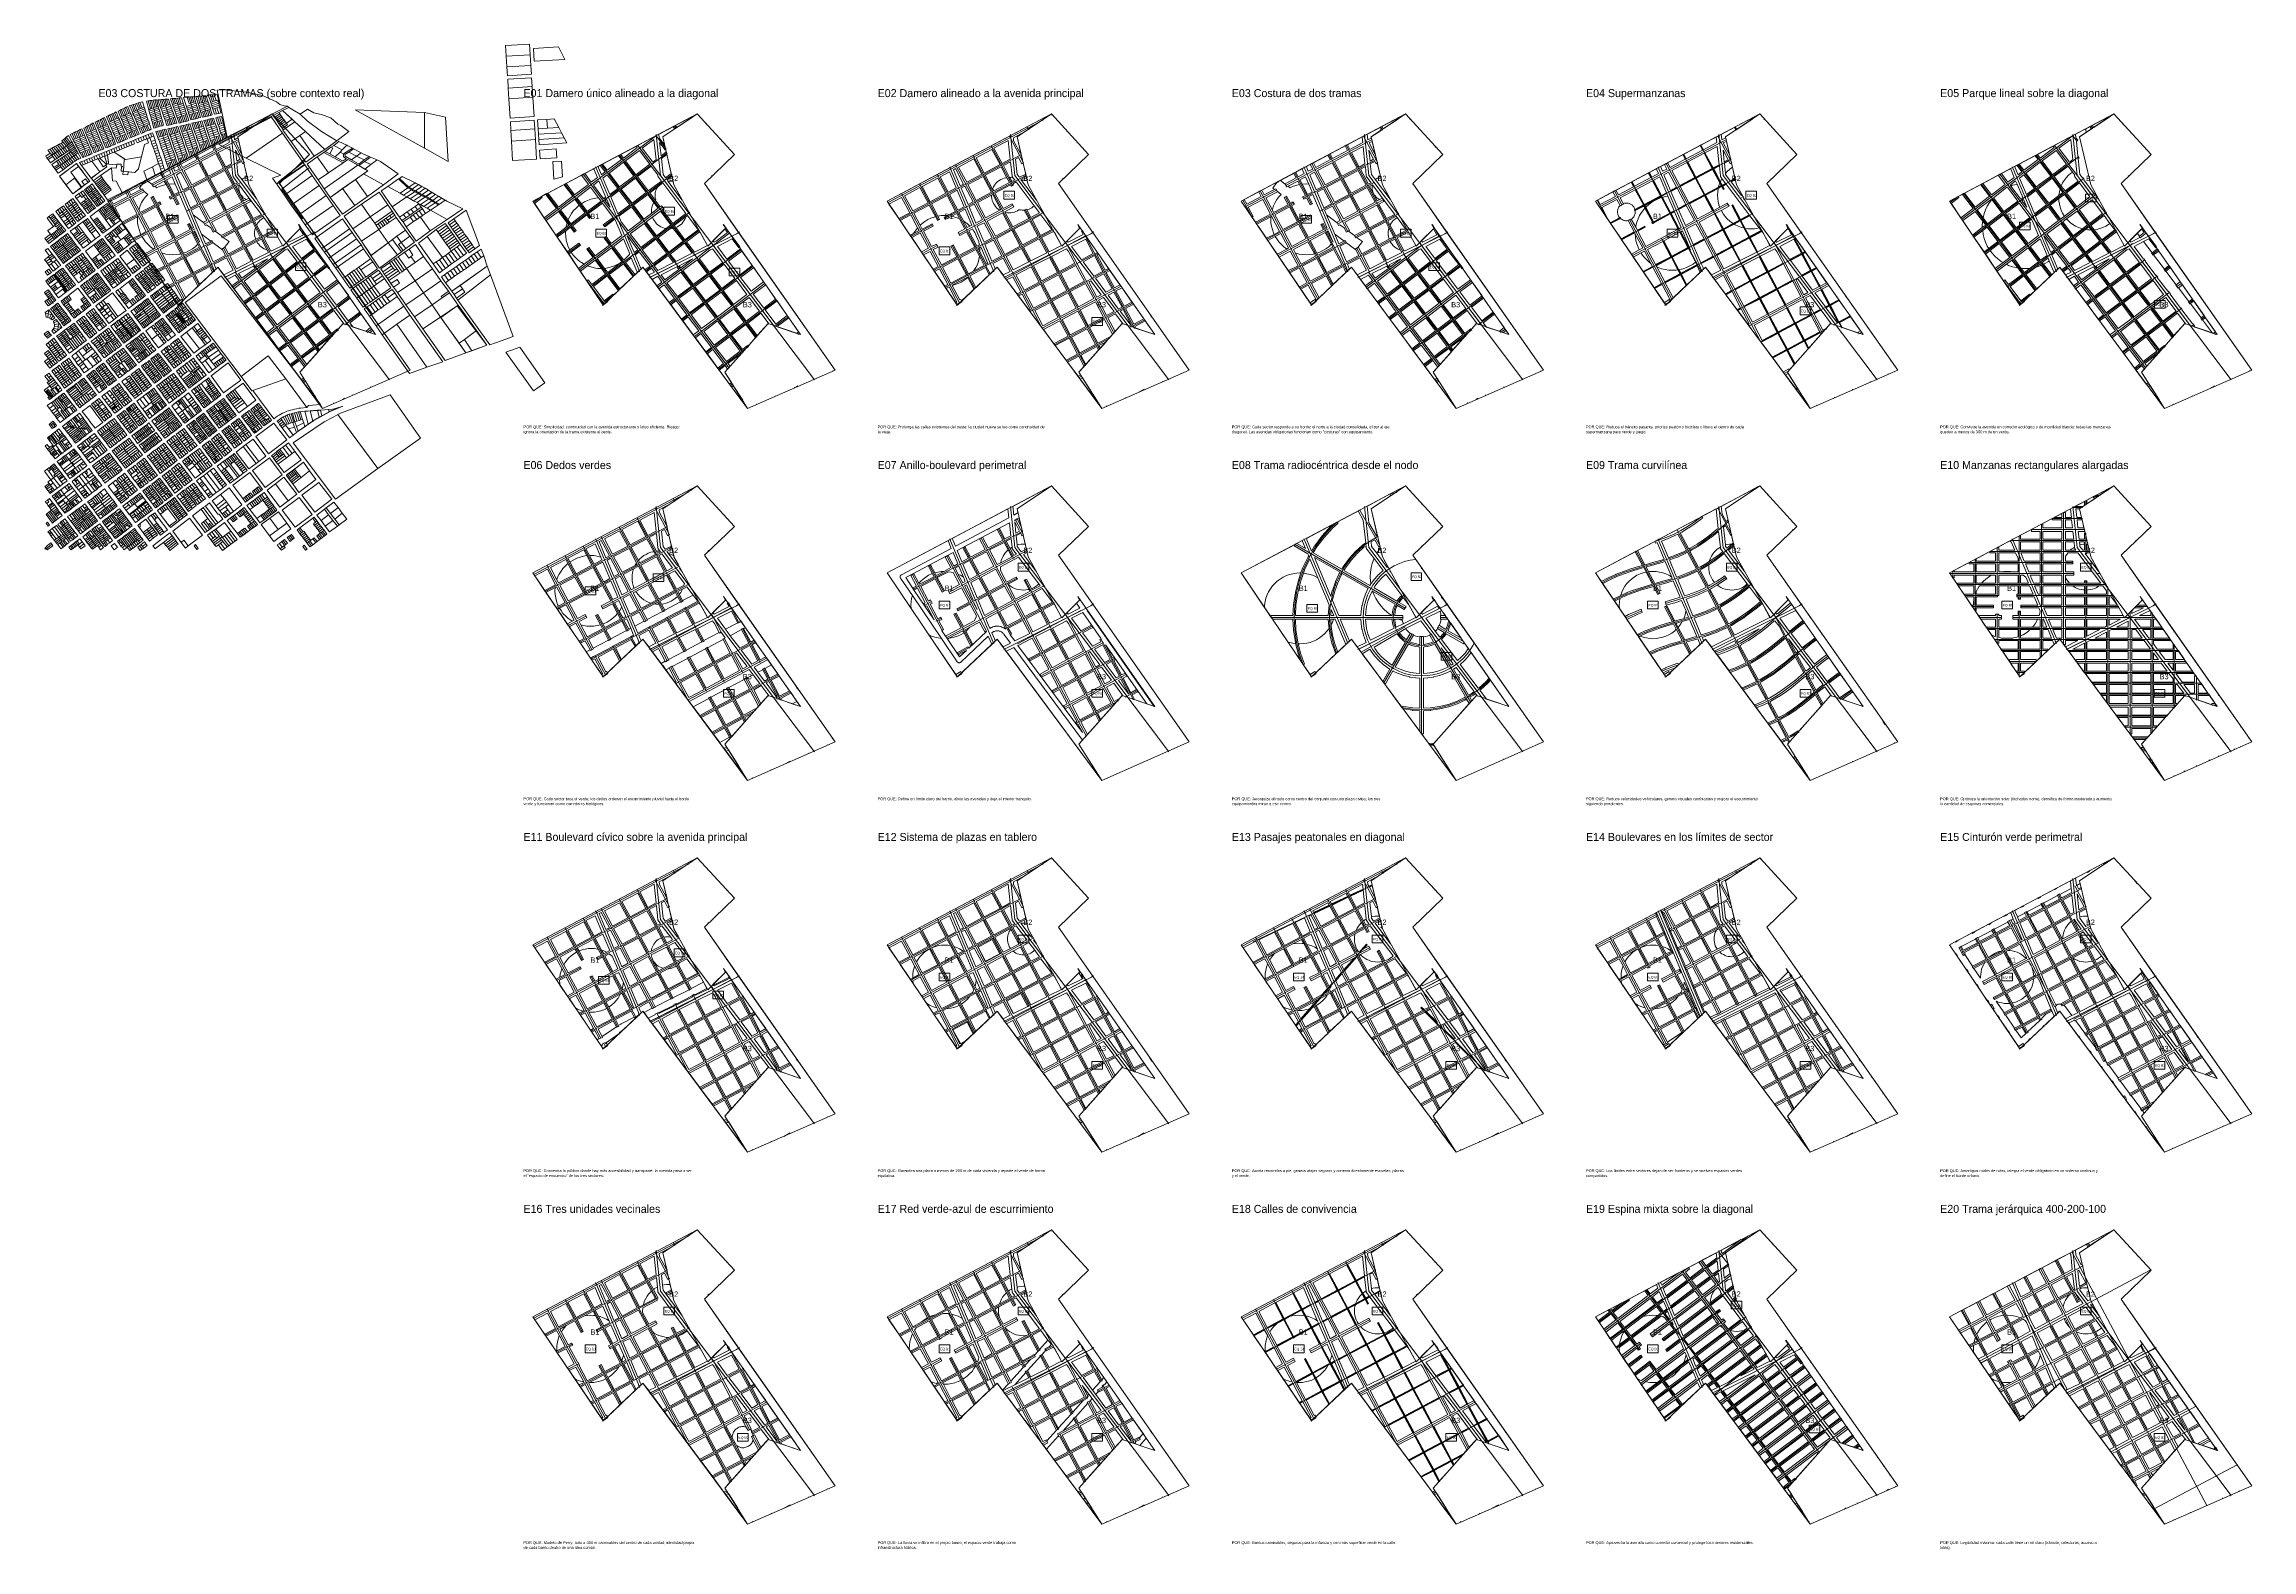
# Model space of a CAD drawing. Header units: metres. Extents: x 3873 to 16340, y -5213 to 3289.
import ezdxf

# ---------------------------------------------------------------- set-up
doc = ezdxf.new("R2010")
doc.units = ezdxf.units.M
for name, color, linetype, lineweight, plot in [('CONTEXTO-MANZANAS', 8, 'Continuous', 0, False), ('CONTEXTO-PARCELAS', 9, 'Continuous', 0, False), ('EQUIPAMIENTO', 5, 'Continuous', 0, False), ('LIMITE-INTERVENCION', 30, 'Continuous', 0, False), ('MANZANAS-PROPUESTAS', 33, 'Continuous', 0, False), ('SECTORES', 1, 'Continuous', 0, False), ('TEXTO', 7, 'Continuous', 0, False), ('VERDE-OBLIGATORIO', 3, 'Continuous', 0, False), ('VERDE-PROPUESTO', 82, 'Continuous', 0, False), ('VIA-BOULEVARD', 30, 'Continuous', 0, False), ('VIA-PEATONAL', 42, 'Continuous', 0, False), ('VIA-PRIMARIA', 1, 'Continuous', 0, False), ('VIA-SECUNDARIA', 8, 'Continuous', 0, False), ('VIA-TERCIARIA', 9, 'Continuous', 0, False)]:
    doc.layers.add(name, color=color, linetype=linetype, lineweight=lineweight, plot=plot)

msp = doc.modelspace()

# ---------------------------------------------------------------- linework, layer by layer
at = {"layer": 'CONTEXTO-MANZANAS'}
for points in [[(4720, 2992), (4728, 2964), (4731, 2955), (4734, 2945), (4738, 2936), (4741, 2926), (4744, 2917), (4747, 2907), (4756, 2875), (4747, 2873), (4738, 2870), (4729, 2868), (4720, 2865), (4710, 2863), (4701, 2861), (4692, 2890), (4689, 2899), (4686, 2909), (4683, 2918), (4680, 2928), (4677, 2937), (4661, 2988), (4681, 2989), (4690, 2990), (4700, 2991), (4710, 2992), (4720, 2992)], [(4789, 2998), (4798, 2967), (4801, 2960), (4804, 2950), (4807, 2940), (4810, 2931), (4813, 2921), (4823, 2889), (4814, 2887), (4804, 2885), (4795, 2883), (4786, 2880), (4777, 2878), (4767, 2876), (4758, 2904), (4755, 2914), (4752, 2923), (4749, 2933), (4746, 2942), (4743, 2953), (4730, 2994), (4742, 2995), (4752, 2995), (4761, 2996), (4771, 2997), (4781, 2997), (4789, 2998)], [(4850, 3004), (4857, 2972), (4858, 2965), (4860, 2955), (4862, 2945), (4864, 2935), (4871, 2901), (4859, 2898), (4847, 2895), (4836, 2893), (4826, 2921), (4823, 2931), (4820, 2940), (4817, 2950), (4814, 2959), (4800, 3002), (4811, 3002), (4823, 3003), (4834, 3003), (4850, 3004)], [(6491, 3091), (6626, 3099), (6629, 3049), (6633, 2990), (6640, 2880), (6504, 2871), (6498, 2981), (6494, 3041), (6491, 3091)], [(4215, 2875), (4232, 2836), (4231, 2836), (4235, 2827), (4239, 2818), (4243, 2808), (4247, 2799), (4251, 2790), (4254, 2781), (4258, 2771), (4262, 2762), (4266, 2753), (4277, 2725), (4268, 2721), (4259, 2718), (4250, 2714), (4240, 2710), (4231, 2706), (4222, 2703), (4210, 2730), (4207, 2740), (4203, 2749), (4199, 2758), (4195, 2767), (4191, 2776), (4187, 2786), (4184, 2795), (4180, 2804), (4176, 2813), (4161, 2848), (4170, 2853), (4180, 2857), (4189, 2861), (4194, 2864), (4194, 2865), (4197, 2866), (4206, 2871), (4215, 2875)], [(4280, 2906), (4294, 2873), (4298, 2863), (4303, 2852), (4307, 2842), (4311, 2832), (4316, 2822), (4320, 2812), (4324, 2802), (4328, 2792), (4332, 2781), (4344, 2754), (4334, 2750), (4325, 2746), (4316, 2742), (4307, 2738), (4298, 2734), (4288, 2730), (4277, 2758), (4273, 2768), (4268, 2778), (4264, 2788), (4260, 2799), (4256, 2809), (4252, 2819), (4247, 2829), (4243, 2839), (4239, 2849), (4226, 2880), (4235, 2884), (4244, 2889), (4253, 2893), (4262, 2897), (4271, 2902), (4280, 2906)], [(4327, 2928), (4336, 2933), (4345, 2937), (4360, 2901), (4364, 2892), (4368, 2882), (4372, 2873), (4376, 2864), (4380, 2855), (4383, 2845), (4387, 2836), (4391, 2827), (4395, 2818), (4399, 2808), (4410, 2781), (4401, 2777), (4392, 2773), (4383, 2769), (4373, 2765), (4364, 2762), (4355, 2758), (4343, 2785), (4340, 2795), (4336, 2804), (4332, 2813), (4328, 2822), (4324, 2832), (4320, 2841), (4317, 2850), (4313, 2859), (4309, 2869), (4305, 2878), (4291, 2911), (4300, 2915), (4309, 2920), (4318, 2924), (4327, 2928)], [(4405, 2957), (4414, 2960), (4428, 2964), (4438, 2933), (4441, 2923), (4444, 2914), (4447, 2904), (4450, 2895), (4453, 2885), (4456, 2876), (4459, 2866), (4462, 2857), (4466, 2847), (4469, 2837), (4478, 2809), (4468, 2804), (4458, 2801), (4449, 2797), (4440, 2793), (4431, 2789), (4421, 2785), (4410, 2813), (4406, 2822), (4402, 2832), (4398, 2841), (4395, 2850), (4391, 2859), (4387, 2868), (4383, 2878), (4379, 2887), (4375, 2896), (4372, 2905), (4356, 2942), (4366, 2945), (4376, 2948), (4385, 2951), (4395, 2954), (4405, 2957)], [(4508, 2975), (4518, 2939), (4520, 2929), (4523, 2920), (4526, 2910), (4528, 2900), (4531, 2891), (4534, 2881), (4536, 2871), (4539, 2862), (4548, 2831), (4539, 2828), (4529, 2825), (4520, 2823), (4511, 2820), (4502, 2817), (4493, 2815), (4485, 2842), (4483, 2852), (4480, 2861), (4477, 2871), (4475, 2881), (4475, 2881), (4472, 2889), (4472, 2890), (4469, 2900), (4467, 2910), (4464, 2919), (4451, 2968), (4460, 2969), (4470, 2970), (4479, 2971), (4489, 2972), (4498, 2974), (4508, 2975)], [(4575, 2979), (4585, 2949), (4589, 2939), (4593, 2928), (4597, 2917), (4600, 2908), (4603, 2897), (4607, 2887), (4611, 2877), (4622, 2843), (4613, 2841), (4604, 2839), (4594, 2836), (4585, 2834), (4576, 2832), (4566, 2830), (4557, 2859), (4553, 2869), (4549, 2879), (4546, 2890), (4542, 2900), (4539, 2911), (4535, 2921), (4531, 2931), (4516, 2974), (4526, 2975), (4536, 2976), (4546, 2977), (4555, 2978), (4565, 2978), (4575, 2979)], [(4649, 2986), (4659, 2955), (4662, 2945), (4666, 2934), (4669, 2924), (4672, 2912), (4676, 2902), (4679, 2892), (4690, 2857), (4681, 2855), (4672, 2853), (4662, 2850), (4653, 2848), (4644, 2845), (4635, 2843), (4624, 2875), (4620, 2885), (4617, 2895), (4613, 2906), (4609, 2916), (4606, 2927), (4602, 2937), (4598, 2948), (4587, 2981), (4597, 2982), (4606, 2982), (4616, 2983), (4626, 2984), (4636, 2985), (4649, 2986)], [(4812, 2867), (4821, 2869), (4830, 2872), (4840, 2841), (4845, 2828), (4848, 2818), (4852, 2807), (4855, 2795), (4859, 2784), (4863, 2773), (4871, 2747), (4863, 2742), (4855, 2737), (4846, 2733), (4838, 2728), (4829, 2723), (4822, 2718), (4813, 2745), (4809, 2756), (4805, 2768), (4802, 2779), (4798, 2790), (4794, 2802), (4790, 2813), (4786, 2825), (4775, 2857), (4784, 2860), (4793, 2862), (4803, 2865), (4812, 2867)], [(4853, 2876), (4863, 2878), (4875, 2881), (4884, 2844), (4886, 2833), (4889, 2821), (4892, 2809), (4895, 2797), (4897, 2786), (4903, 2762), (4897, 2759), (4890, 2755), (4883, 2751), (4874, 2778), (4870, 2789), (4866, 2801), (4863, 2812), (4859, 2824), (4855, 2835), (4842, 2873), (4853, 2876)], [(5157, 2876), (5220, 2786), (5343, 2609), (5185, 2501), (5162, 2533), (5209, 2549), (5015, 2645), (4860, 2722), (5157, 2876)], [(5220, 2914), (5273, 2866), (5289, 2851), (5224, 2805), (5218, 2814), (5211, 2823), (5205, 2831), (5199, 2840), (5193, 2849), (5187, 2858), (5180, 2867), (5174, 2875), (5166, 2886), (5199, 2903), (5220, 2914)], [(3974, 2744), (3982, 2751), (3990, 2757), (3998, 2763), (4010, 2773), (4030, 2737), (4035, 2728), (4040, 2719), (4045, 2710), (4050, 2702), (4055, 2693), (4060, 2684), (4064, 2675), (4081, 2645), (4070, 2640), (4058, 2635), (4041, 2657), (4035, 2665), (4029, 2673), (4023, 2681), (4017, 2689), (4016, 2690), (4011, 2697), (4005, 2705), (3999, 2713), (3981, 2736), (3974, 2744)], [(4068, 2802), (4077, 2807), (4086, 2811), (4101, 2775), (4105, 2766), (4109, 2756), (4112, 2747), (4116, 2738), (4120, 2729), (4124, 2718), (4129, 2708), (4133, 2698), (4144, 2670), (4135, 2667), (4126, 2663), (4117, 2659), (4107, 2655), (4098, 2651), (4092, 2649), (4077, 2675), (4072, 2685), (4067, 2695), (4061, 2704), (4056, 2713), (4051, 2722), (4046, 2731), (4041, 2739), (4037, 2748), (4020, 2779), (4032, 2785), (4041, 2789), (4050, 2793), (4059, 2798), (4068, 2802)], [(4554, 2577), (4536, 2568), (4501, 2549), (4453, 2524), (4314, 2451), (4232, 2410), (4212, 2437), (4206, 2445), (4200, 2453), (4194, 2460), (4188, 2468), (4182, 2476), (4176, 2484), (4171, 2491), (4165, 2499), (4159, 2507), (4151, 2517), (4139, 2532), (4085, 2604), (4073, 2621), (4085, 2626), (4099, 2631), (4113, 2637), (4127, 2643), (4140, 2648), (4154, 2654), (4168, 2660), (4182, 2665), (4196, 2671), (4210, 2677), (4224, 2683), (4238, 2688), (4252, 2694), (4266, 2699), (4279, 2705), (4293, 2711), (4307, 2716), (4321, 2722), (4334, 2728), (4349, 2733), (4363, 2739), (4377, 2745), (4390, 2750), (4404, 2756), (4418, 2762), (4432, 2767), (4446, 2773), (4460, 2779), (4474, 2784), (4486, 2789), (4492, 2770), (4500, 2747), (4504, 2732), (4509, 2718), (4514, 2704), (4518, 2690), (4523, 2675), (4527, 2661), (4532, 2647), (4537, 2633), (4541, 2618), (4546, 2604), (4550, 2590), (4554, 2577)], [(4133, 2834), (4142, 2839), (4150, 2844), (4165, 2809), (4169, 2800), (4172, 2790), (4176, 2781), (4180, 2772), (4184, 2763), (4188, 2753), (4192, 2744), (4195, 2735), (4199, 2726), (4211, 2698), (4202, 2694), (4192, 2690), (4183, 2686), (4174, 2683), (4165, 2679), (4155, 2675), (4144, 2703), (4140, 2712), (4136, 2721), (4132, 2731), (4128, 2740), (4124, 2750), (4120, 2759), (4117, 2768), (4113, 2777), (4109, 2786), (4098, 2814), (4107, 2819), (4115, 2824), (4124, 2829), (4133, 2834)], [(4542, 2805), (4551, 2807), (4560, 2809), (4570, 2780), (4574, 2768), (4578, 2757), (4582, 2746), (4585, 2734), (4589, 2723), (4593, 2712), (4597, 2700), (4601, 2689), (4605, 2678), (4609, 2666), (4613, 2655), (4616, 2644), (4626, 2615), (4618, 2611), (4609, 2606), (4601, 2602), (4592, 2597), (4584, 2592), (4575, 2588), (4566, 2614), (4563, 2625), (4559, 2636), (4555, 2648), (4551, 2659), (4547, 2671), (4543, 2682), (4539, 2693), (4535, 2705), (4532, 2716), (4528, 2727), (4524, 2739), (4520, 2750), (4516, 2761), (4504, 2796), (4514, 2798), (4524, 2800), (4532, 2802), (4542, 2805)], [(4609, 2819), (4619, 2822), (4628, 2824), (4637, 2796), (4641, 2784), (4645, 2773), (4649, 2762), (4653, 2752), (4656, 2740), (4660, 2729), (4664, 2717), (4668, 2706), (4672, 2695), (4676, 2683), (4680, 2672), (4688, 2647), (4680, 2643), (4671, 2638), (4663, 2634), (4654, 2629), (4646, 2625), (4637, 2620), (4630, 2642), (4626, 2654), (4622, 2665), (4618, 2676), (4614, 2688), (4610, 2699), (4606, 2710), (4602, 2722), (4599, 2733), (4595, 2745), (4591, 2754), (4588, 2765), (4584, 2776), (4572, 2811), (4581, 2813), (4591, 2815), (4600, 2817), (4609, 2819)], [(4677, 2835), (4687, 2837), (4696, 2839), (4705, 2811), (4709, 2799), (4713, 2788), (4717, 2777), (4721, 2765), (4725, 2754), (4728, 2743), (4732, 2731), (4736, 2720), (4740, 2709), (4750, 2679), (4741, 2675), (4733, 2671), (4724, 2666), (4716, 2662), (4707, 2658), (4699, 2653), (4690, 2679), (4686, 2690), (4682, 2702), (4678, 2713), (4674, 2724), (4671, 2736), (4667, 2747), (4663, 2758), (4659, 2770), (4655, 2781), (4651, 2792), (4640, 2825), (4649, 2828), (4659, 2830), (4668, 2832), (4677, 2835)], [(4744, 2851), (4754, 2853), (4763, 2856), (4773, 2826), (4777, 2815), (4781, 2803), (4784, 2792), (4788, 2781), (4792, 2770), (4796, 2759), (4800, 2748), (4811, 2715), (4803, 2710), (4794, 2705), (4786, 2701), (4777, 2696), (4769, 2691), (4760, 2687), (4750, 2718), (4746, 2729), (4742, 2741), (4738, 2752), (4734, 2762), (4731, 2774), (4727, 2785), (4723, 2796), (4719, 2808), (4707, 2842), (4716, 2844), (4726, 2847), (4735, 2849), (4744, 2851)], [(6506, 2851), (6641, 2860), (6644, 2810), (6648, 2750), (6654, 2640), (6519, 2632), (6512, 2742), (6509, 2802), (6506, 2851)], [(4023, 2681), (4041, 2658), (4058, 2636), (4048, 2629), (4038, 2622), (4029, 2615), (4019, 2608), (4009, 2601), (3999, 2594), (3990, 2587), (3980, 2580), (3953, 2560), (3940, 2577), (3934, 2585), (3928, 2593), (3916, 2610), (3943, 2628), (3953, 2635), (3963, 2641), (3973, 2648), (3983, 2655), (3993, 2661), (4003, 2668), (4013, 2675), (4023, 2681)], [(5538, 2739), (5582, 2718), (5589, 2715), (5614, 2702), (5621, 2698), (5664, 2676), (5677, 2668), (5708, 2655), (5717, 2651), (5754, 2635), (5719, 2609), (5684, 2584), (5650, 2603), (5588, 2638), (5561, 2619), (5453, 2678), (5461, 2683), (5493, 2707), (5509, 2717), (5538, 2739)], [(4064, 2605), (4079, 2585), (4091, 2569), (4092, 2567), (4131, 2515), (4079, 2477), (4035, 2444), (3960, 2543), (3972, 2552), (4057, 2615), (4064, 2605)], [(4125, 2485), (4133, 2491), (4144, 2500), (4162, 2476), (4168, 2468), (4174, 2460), (4180, 2452), (4186, 2444), (4192, 2436), (4198, 2428), (4217, 2404), (4206, 2396), (4198, 2390), (4189, 2384), (4181, 2378), (4173, 2372), (4155, 2396), (4149, 2404), (4143, 2412), (4137, 2419), (4131, 2427), (4125, 2435), (4119, 2443), (4113, 2451), (4107, 2459), (4101, 2467), (4109, 2473), (4117, 2479), (4125, 2485)], [(5990, 2388), (5979, 2394), (5960, 2405), (5941, 2415), (5922, 2426), (5921, 2427), (5903, 2436), (5884, 2447), (5814, 2486), (5875, 2528), (5880, 2531), (5896, 2542), (5968, 2506), (5974, 2503), (5988, 2496), (6007, 2485), (6025, 2475), (6044, 2464), (6061, 2454), (6063, 2454), (6065, 2452), (6083, 2441), (6101, 2430), (6120, 2419), (6138, 2409), (6105, 2386), (6100, 2382), (6055, 2352), (6027, 2333), (6010, 2321), (5993, 2310), (5977, 2298), (5960, 2287), (5918, 2258), (5900, 2285), (5894, 2293), (5880, 2313), (5902, 2328), (5924, 2343), (5946, 2358), (5968, 2373), (5989, 2388), (5990, 2388)], [(3982, 2377), (3996, 2358), (4004, 2348), (4011, 2339), (4018, 2329), (4025, 2319), (4033, 2308), (4040, 2298), (4053, 2281), (4042, 2272), (4032, 2264), (4010, 2248), (3997, 2265), (3990, 2275), (3983, 2285), (3968, 2306), (3961, 2315), (3954, 2325), (3939, 2345), (3950, 2353), (3961, 2361), (3972, 2369), (3982, 2377)], [(4035, 2418), (4049, 2398), (4056, 2389), (4063, 2379), (4070, 2369), (4077, 2360), (4084, 2350), (4091, 2340), (4106, 2321), (4095, 2313), (4084, 2305), (4073, 2296), (4063, 2288), (4049, 2307), (4041, 2317), (4034, 2327), (4027, 2336), (4020, 2346), (4013, 2356), (4006, 2365), (3992, 2385), (4003, 2393), (4013, 2401), (4024, 2410), (4035, 2418)], [(4070, 2445), (4080, 2452), (4091, 2460), (4106, 2440), (4121, 2420), (4127, 2412), (4133, 2404), (4139, 2396), (4145, 2388), (4163, 2365), (4155, 2359), (4147, 2353), (4139, 2347), (4131, 2341), (4120, 2332), (4103, 2356), (4096, 2364), (4091, 2372), (4085, 2379), (4079, 2388), (4056, 2418), (4048, 2428), (4070, 2445)], [(4230, 2390), (4236, 2382), (4242, 2374), (4248, 2366), (4254, 2358), (4260, 2350), (4266, 2342), (4272, 2334), (4278, 2326), (4284, 2318), (4291, 2310), (4297, 2302), (4303, 2294), (4276, 2274), (4268, 2268), (4252, 2256), (4225, 2236), (4205, 2221), (4198, 2229), (4192, 2237), (4187, 2245), (4181, 2252), (4175, 2260), (4168, 2268), (4162, 2276), (4156, 2284), (4150, 2292), (4133, 2315), (4180, 2352), (4188, 2358), (4196, 2364), (4204, 2370), (4230, 2390)], [(5964, 2170), (5916, 2135), (5900, 2123), (5892, 2117), (5868, 2099), (5768, 2025), (5719, 2096), (5665, 2176), (5616, 2246), (5567, 2317), (5666, 2385), (5765, 2453), (5814, 2382), (5838, 2346), (5846, 2335), (5854, 2323), (5862, 2311), (5913, 2239), (5938, 2205), (5964, 2170)], [(4118, 2305), (4134, 2283), (4142, 2272), (4150, 2262), (4158, 2251), (4166, 2241), (4190, 2209), (4164, 2189), (4138, 2170), (4129, 2164), (4094, 2137), (4080, 2156), (4072, 2166), (4065, 2175), (4058, 2185), (4049, 2196), (4043, 2204), (4037, 2212), (4021, 2233), (4046, 2251), (4056, 2258), (4065, 2266), (4092, 2285), (4100, 2291), (4108, 2297), (4118, 2305)], [(4272, 2245), (4280, 2251), (4288, 2258), (4296, 2264), (4312, 2276), (4333, 2248), (4354, 2221), (4360, 2213), (4367, 2205), (4376, 2192), (4385, 2181), (4369, 2169), (4361, 2163), (4353, 2156), (4322, 2132), (4314, 2126), (4306, 2120), (4298, 2114), (4290, 2108), (4272, 2131), (4266, 2139), (4259, 2148), (4252, 2157), (4246, 2165), (4240, 2173), (4233, 2181), (4225, 2191), (4217, 2202), (4237, 2218), (4244, 2224), (4253, 2230), (4264, 2239), (4272, 2245)], [(6087, 2242), (6138, 2277), (6147, 2265), (6155, 2253), (6164, 2241), (6173, 2228), (6181, 2216), (6190, 2204), (6199, 2192), (6207, 2180), (6215, 2169), (6223, 2157), (6258, 2108), (6241, 2096), (6224, 2084), (6208, 2072), (6191, 2060), (6174, 2048), (6157, 2036), (6140, 2023), (6123, 2011), (6106, 1998), (6071, 2048), (6088, 2060), (6105, 2072), (6121, 2084), (6139, 2096), (6156, 2108), (6172, 2121), (6164, 2133), (6156, 2144), (6148, 2156), (6139, 2168), (6131, 2180), (6122, 2192), (6113, 2205), (6105, 2217), (6096, 2229), (6087, 2242)], [(6154, 2280), (6187, 2303), (6256, 2352), (6331, 2152), (6306, 2134), (6273, 2111), (6265, 2122), (6257, 2134), (6249, 2145), (6240, 2158), (6232, 2170), (6223, 2182), (6215, 2194), (6206, 2207), (6197, 2219), (6189, 2231), (6180, 2243), (6171, 2256), (6163, 2268), (6154, 2280)], [(4005, 2219), (4020, 2200), (4027, 2191), (4033, 2183), (4039, 2175), (4045, 2168), (4051, 2160), (4057, 2151), (4063, 2143), (4078, 2124), (4070, 2117), (4061, 2111), (4052, 2104), (4043, 2098), (4035, 2091), (4024, 2083), (4017, 2077), (4008, 2071), (3999, 2064), (3991, 2058), (3982, 2051), (3967, 2071), (3961, 2079), (3955, 2087), (3949, 2095), (3943, 2103), (3937, 2111), (3931, 2119), (3925, 2127), (3910, 2147), (3918, 2154), (3927, 2160), (3936, 2166), (3944, 2173), (3952, 2179), (3961, 2186), (3970, 2193), (3979, 2199), (3988, 2206), (3996, 2212), (4005, 2219)], [(4202, 2192), (4220, 2168), (4226, 2160), (4232, 2152), (4238, 2144), (4257, 2119), (4274, 2096), (4257, 2083), (4246, 2075), (4236, 2067), (4227, 2060), (4214, 2050), (4206, 2044), (4198, 2038), (4179, 2023), (4172, 2032), (4166, 2040), (4160, 2048), (4154, 2056), (4148, 2064), (4142, 2072), (4106, 2120), (4154, 2156), (4162, 2162), (4170, 2168), (4178, 2174), (4186, 2180), (4194, 2186), (4202, 2192)], [(4338, 2043), (4300, 2092), (4343, 2125), (4381, 2076), (4419, 2027), (4375, 1994), (4338, 2043)], [(4412, 2058), (4406, 2067), (4399, 2076), (4392, 2084), (4386, 2093), (4379, 2102), (4372, 2111), (4355, 2133), (4366, 2142), (4376, 2150), (4387, 2158), (4398, 2166), (4416, 2143), (4422, 2134), (4429, 2126), (4436, 2117), (4442, 2108), (4449, 2099), (4456, 2091), (4473, 2068), (4462, 2060), (4451, 2051), (4441, 2043), (4430, 2035), (4412, 2058)], [(5971, 2157), (6016, 2090), (6066, 2020), (6114, 1952), (6156, 1894), (6163, 1884), (6211, 1816), (6314, 1672), (6373, 1589), (6288, 1558), (6255, 1546), (6137, 1503), (6012, 1681), (5964, 1749), (5916, 1817), (5868, 1886), (5846, 1917), (5832, 1937), (5820, 1954), (5812, 1966), (5803, 1978), (5794, 1991), (5786, 2003), (5774, 2020), (5823, 2054), (5835, 2063), (5848, 2071), (5860, 2080), (5872, 2088), (5909, 2114), (5934, 2131), (5971, 2157)], [(6342, 2132), (6356, 2094), (6342, 2084), (6325, 2072), (6308, 2060), (6292, 2048), (6275, 2037), (6258, 2025), (6241, 2013), (6224, 2001), (6208, 1990), (6191, 1978), (6174, 1966), (6157, 1955), (6140, 1942), (6117, 1976), (6134, 1987), (6151, 1999), (6168, 2011), (6185, 2023), (6201, 2034), (6218, 2046), (6235, 2058), (6252, 2069), (6269, 2081), (6285, 2093), (6302, 2105), (6319, 2116), (6342, 2132)], [(4007, 1897), (3990, 1919), (3984, 1927), (3977, 1936), (3971, 1944), (3964, 1953), (3958, 1962), (3951, 1970), (3935, 1992), (3943, 1999), (3952, 2006), (3960, 2012), (3969, 2019), (3978, 2025), (3994, 2003), (4001, 1995), (4007, 1986), (4014, 1977), (4020, 1969), (4027, 1960), (4033, 1952), (4050, 1930), (4041, 1923), (4033, 1916), (4024, 1910), (4016, 1903), (4007, 1897)], [(4067, 1941), (4039, 1978), (4032, 1988), (4024, 1997), (4017, 2007), (4010, 2017), (3994, 2037), (4004, 2044), (4015, 2052), (4026, 2060), (4037, 2068), (4046, 2075), (4057, 2084), (4068, 2092), (4079, 2100), (4090, 2108), (4104, 2089), (4111, 2080), (4118, 2071), (4125, 2062), (4131, 2053), (4138, 2045), (4144, 2036), (4153, 2024), (4162, 2012), (4152, 2004), (4144, 1999), (4136, 1992), (4127, 1986), (4117, 1979), (4109, 1973), (4098, 1964), (4088, 1957), (4067, 1941)], [(4174, 1996), (4181, 1988), (4193, 1972), (4199, 1964), (4205, 1956), (4211, 1948), (4217, 1939), (4224, 1931), (4230, 1923), (4236, 1915), (4242, 1907), (4249, 1898), (4225, 1880), (4217, 1874), (4209, 1868), (4201, 1862), (4191, 1855), (4181, 1848), (4172, 1841), (4162, 1834), (4152, 1826), (4138, 1846), (4131, 1855), (4117, 1873), (4110, 1882), (4103, 1892), (4095, 1902), (4079, 1923), (4089, 1930), (4098, 1937), (4098, 1938), (4104, 1943), (4106, 1945), (4107, 1945), (4108, 1945), (4117, 1952), (4127, 1959), (4135, 1966), (4143, 1972), (4150, 1978), (4158, 1984), (4166, 1990), (4174, 1996)], [(4264, 1911), (4250, 1928), (4244, 1937), (4239, 1945), (4233, 1953), (4227, 1961), (4221, 1969), (4215, 1977), (4193, 2009), (4205, 2017), (4217, 2026), (4229, 2035), (4242, 2044), (4254, 2052), (4264, 2060), (4277, 2069), (4289, 2078), (4304, 2059), (4311, 2050), (4318, 2041), (4326, 2031), (4333, 2022), (4340, 2012), (4348, 2003), (4362, 1984), (4349, 1974), (4334, 1963), (4325, 1957), (4317, 1951), (4310, 1946), (4299, 1937), (4288, 1929), (4264, 1911)], [(4431, 2010), (4443, 1995), (4449, 1987), (4455, 1979), (4461, 1971), (4468, 1963), (4474, 1955), (4480, 1947), (4486, 1939), (4492, 1931), (4503, 1916), (4482, 1900), (4471, 1892), (4460, 1884), (4449, 1898), (4443, 1906), (4437, 1914), (4431, 1922), (4425, 1930), (4419, 1938), (4413, 1946), (4407, 1954), (4401, 1961), (4388, 1977), (4399, 1986), (4410, 1994), (4420, 2002), (4431, 2010)], [(4482, 2053), (4525, 1997), (4531, 1989), (4537, 1981), (4543, 1973), (4555, 1957), (4544, 1949), (4533, 1941), (4522, 1933), (4512, 1925), (4499, 1941), (4493, 1949), (4487, 1957), (4481, 1964), (4475, 1972), (4470, 1980), (4463, 1988), (4457, 1996), (4451, 2004), (4439, 2020), (4450, 2028), (4461, 2036), (4471, 2044), (4482, 2053)], [(5717, 2077), (5729, 2060), (5756, 2021), (5689, 1974), (5676, 1965), (5664, 1956), (5651, 1947), (5638, 1938), (5625, 1929), (5612, 1920), (5599, 1911), (5560, 1967), (5573, 1976), (5586, 1985), (5598, 1994), (5611, 2003), (5624, 2012), (5637, 2021), (5650, 2030), (5717, 2077)], [(5605, 1902), (5619, 1912), (5633, 1922), (5647, 1932), (5661, 1941), (5675, 1951), (5689, 1961), (5703, 1971), (5717, 1981), (5762, 2013), (5773, 1997), (5784, 1981), (5796, 1965), (5831, 1914), (5772, 1872), (5758, 1863), (5744, 1853), (5730, 1843), (5716, 1833), (5702, 1824), (5688, 1814), (5675, 1804), (5639, 1855), (5605, 1902)], [(3882, 1952), (3921, 1982), (3930, 1989), (3945, 1969), (3957, 1953), (3975, 1929), (3987, 1913), (4002, 1893), (3994, 1886), (3955, 1856), (3940, 1876), (3928, 1892), (3922, 1900), (3916, 1908), (3910, 1916), (3897, 1932), (3882, 1952)], [(4064, 1911), (4101, 1863), (4107, 1854), (4114, 1845), (4121, 1837), (4137, 1815), (4129, 1809), (4121, 1803), (4113, 1797), (4105, 1790), (4097, 1784), (4082, 1773), (4074, 1767), (4066, 1761), (4058, 1755), (4050, 1748), (4042, 1742), (4025, 1764), (4019, 1773), (4012, 1781), (4005, 1790), (3999, 1799), (3992, 1807), (3985, 1816), (3969, 1838), (3977, 1844), (3985, 1850), (3993, 1856), (4001, 1862), (4010, 1869), (4064, 1911)], [(4260, 1885), (4336, 1786), (4290, 1751), (4281, 1744), (4267, 1733), (4239, 1712), (4221, 1736), (4208, 1753), (4195, 1770), (4187, 1781), (4183, 1787), (4165, 1811), (4183, 1825), (4195, 1834), (4206, 1843), (4260, 1885)], [(4314, 1844), (4308, 1852), (4302, 1860), (4296, 1868), (4278, 1892), (4290, 1901), (4302, 1910), (4349, 1947), (4357, 1953), (4365, 1959), (4373, 1965), (4391, 1941), (4397, 1933), (4403, 1925), (4409, 1917), (4416, 1909), (4422, 1901), (4428, 1893), (4446, 1870), (4438, 1864), (4430, 1857), (4422, 1851), (4412, 1844), (4403, 1837), (4393, 1830), (4384, 1822), (4374, 1815), (4350, 1797), (4332, 1821), (4326, 1829), (4320, 1837), (4314, 1844)], [(4570, 1938), (4585, 1918), (4594, 1906), (4603, 1895), (4611, 1884), (4619, 1873), (4627, 1862), (4642, 1842), (4634, 1836), (4626, 1830), (4618, 1824), (4610, 1818), (4602, 1812), (4594, 1806), (4586, 1800), (4578, 1794), (4570, 1788), (4562, 1782), (4554, 1776), (4547, 1770), (4532, 1790), (4523, 1801), (4515, 1812), (4507, 1823), (4498, 1834), (4489, 1846), (4474, 1866), (4482, 1872), (4490, 1878), (4498, 1884), (4506, 1890), (4514, 1896), (4525, 1904), (4535, 1912), (4547, 1920), (4559, 1930), (4570, 1938)], [(5838, 1904), (5853, 1884), (5867, 1864), (5825, 1834), (5808, 1822), (5792, 1811), (5776, 1799), (5759, 1788), (5743, 1776), (5727, 1765), (5710, 1753), (5681, 1794), (5698, 1806), (5714, 1817), (5730, 1829), (5747, 1840), (5763, 1852), (5780, 1863), (5796, 1875), (5838, 1904)], [(3934, 1814), (3942, 1820), (3951, 1827), (3964, 1810), (3970, 1802), (3976, 1794), (3982, 1786), (3988, 1778), (3995, 1770), (4001, 1762), (4006, 1754), (4012, 1746), (4025, 1729), (4016, 1722), (4008, 1716), (4000, 1710), (3993, 1704), (3986, 1699), (3972, 1716), (3967, 1724), (3960, 1732), (3954, 1740), (3948, 1747), (3942, 1755), (3936, 1763), (3929, 1771), (3923, 1779), (3910, 1795), (3918, 1802), (3926, 1808), (3934, 1814)], [(4057, 1723), (4068, 1731), (4077, 1738), (4086, 1746), (4097, 1754), (4114, 1733), (4120, 1724), (4127, 1715), (4134, 1707), (4141, 1698), (4147, 1689), (4154, 1681), (4171, 1659), (4160, 1651), (4151, 1644), (4131, 1628), (4114, 1649), (4107, 1658), (4100, 1667), (4094, 1675), (4087, 1684), (4080, 1693), (4073, 1701), (4057, 1723)], [(4111, 1765), (4122, 1773), (4131, 1781), (4141, 1788), (4152, 1796), (4168, 1775), (4175, 1766), (4182, 1758), (4188, 1749), (4195, 1740), (4202, 1732), (4209, 1723), (4225, 1702), (4215, 1693), (4205, 1686), (4185, 1670), (4168, 1692), (4162, 1700), (4155, 1709), (4148, 1718), (4141, 1726), (4135, 1735), (4128, 1744), (4111, 1765)], [(4368, 1740), (4375, 1730), (4382, 1721), (4388, 1713), (4394, 1705), (4400, 1697), (4418, 1673), (4411, 1668), (4403, 1662), (4393, 1654), (4383, 1646), (4374, 1639), (4362, 1655), (4356, 1663), (4350, 1671), (4344, 1678), (4338, 1687), (4334, 1685), (4371, 1637), (4366, 1633), (4357, 1627), (4349, 1620), (4340, 1614), (4331, 1607), (4323, 1601), (4305, 1625), (4299, 1633), (4293, 1641), (4287, 1649), (4281, 1656), (4275, 1664), (4250, 1697), (4266, 1709), (4275, 1716), (4283, 1723), (4292, 1730), (4293, 1729), (4298, 1732), (4309, 1740), (4321, 1750), (4334, 1760), (4346, 1769), (4360, 1750), (4368, 1740)], [(4458, 1853), (4476, 1829), (4484, 1820), (4491, 1810), (4498, 1801), (4505, 1791), (4512, 1782), (4531, 1758), (4523, 1752), (4515, 1746), (4507, 1740), (4499, 1734), (4491, 1728), (4483, 1721), (4475, 1715), (4467, 1709), (4459, 1703), (4451, 1697), (4443, 1691), (4435, 1685), (4417, 1709), (4410, 1719), (4402, 1728), (4395, 1738), (4388, 1747), (4381, 1757), (4363, 1781), (4379, 1793), (4387, 1799), (4394, 1805), (4402, 1811), (4411, 1817), (4419, 1823), (4427, 1829), (4435, 1835), (4442, 1841), (4450, 1847), (4458, 1853)], [(4604, 1787), (4605, 1785), (4617, 1769), (4616, 1763), (4623, 1754), (4633, 1741), (4643, 1728), (4650, 1719), (4657, 1711), (4663, 1710), (4675, 1695), (4677, 1692), (4668, 1685), (4660, 1679), (4651, 1672), (4643, 1666), (4634, 1659), (4632, 1661), (4617, 1680), (4610, 1689), (4604, 1697), (4597, 1706), (4590, 1715), (4583, 1723), (4577, 1732), (4562, 1751), (4560, 1753), (4569, 1761), (4578, 1767), (4586, 1774), (4594, 1780), (4604, 1787)], [(4728, 1732), (4719, 1725), (4711, 1719), (4703, 1712), (4694, 1706), (4685, 1699), (4683, 1701), (4671, 1716), (4672, 1723), (4662, 1736), (4652, 1749), (4645, 1758), (4639, 1766), (4632, 1775), (4625, 1776), (4613, 1791), (4611, 1793), (4621, 1801), (4629, 1807), (4637, 1813), (4646, 1820), (4655, 1827), (4657, 1825), (4671, 1806), (4678, 1797), (4685, 1788), (4692, 1780), (4698, 1771), (4705, 1762), (4712, 1754), (4727, 1735), (4728, 1732)], [(4628, 1768), (4665, 1721), (4666, 1720), (4666, 1719), (4666, 1718), (4665, 1717), (4664, 1716), (4663, 1716), (4662, 1716), (4661, 1717), (4660, 1717), (4623, 1765), (4623, 1765), (4623, 1767), (4623, 1768), (4624, 1769), (4625, 1769), (4626, 1770), (4627, 1769), (4628, 1769), (4628, 1768)], [(3928, 1628), (3943, 1608), (3950, 1599), (3957, 1589), (3964, 1580), (3972, 1570), (3979, 1560), (3986, 1551), (4000, 1532), (3990, 1523), (3987, 1521), (3979, 1515), (3968, 1507), (3957, 1499), (3942, 1518), (3935, 1527), (3928, 1537), (3921, 1547), (3913, 1557), (3906, 1566), (3899, 1575), (3885, 1594), (3896, 1603), (3907, 1611), (3917, 1620), (3928, 1628)], [(4077, 1665), (4086, 1652), (4094, 1641), (4112, 1616), (4101, 1608), (4090, 1600), (4080, 1592), (4070, 1585), (4060, 1577), (4050, 1569), (4040, 1562), (4017, 1544), (4004, 1560), (3993, 1576), (3987, 1583), (3980, 1592), (3974, 1600), (3968, 1608), (3962, 1616), (3956, 1624), (3950, 1632), (3944, 1640), (3966, 1656), (3987, 1672), (3999, 1681), (4020, 1697), (4042, 1713), (4048, 1705), (4054, 1697), (4060, 1689), (4065, 1681), (4071, 1673), (4077, 1665)], [(4274, 1635), (4280, 1627), (4287, 1619), (4293, 1611), (4310, 1589), (4300, 1582), (4291, 1575), (4281, 1568), (4272, 1560), (4262, 1553), (4254, 1548), (4246, 1542), (4235, 1534), (4226, 1527), (4213, 1517), (4197, 1538), (4191, 1546), (4185, 1554), (4179, 1562), (4172, 1572), (4165, 1581), (4160, 1588), (4158, 1586), (4156, 1590), (4157, 1591), (4150, 1600), (4148, 1599), (4139, 1610), (4141, 1612), (4140, 1613), (4144, 1616), (4145, 1614), (4165, 1630), (4165, 1631), (4174, 1638), (4184, 1645), (4193, 1653), (4205, 1661), (4216, 1670), (4226, 1678), (4236, 1685), (4251, 1666), (4259, 1655), (4267, 1645), (4274, 1635)], [(4432, 1659), (4448, 1637), (4457, 1625), (4465, 1615), (4473, 1605), (4480, 1594), (4488, 1584), (4504, 1563), (4492, 1554), (4482, 1546), (4472, 1538), (4461, 1530), (4454, 1525), (4447, 1519), (4440, 1514), (4432, 1508), (4424, 1502), (4408, 1490), (4397, 1504), (4385, 1519), (4379, 1527), (4372, 1537), (4364, 1547), (4359, 1553), (4355, 1560), (4350, 1566), (4343, 1575), (4335, 1585), (4359, 1603), (4367, 1610), (4375, 1616), (4383, 1622), (4391, 1628), (4399, 1633), (4409, 1641), (4420, 1650), (4432, 1659)], [(4490, 1702), (4502, 1687), (4514, 1671), (4526, 1655), (4538, 1639), (4550, 1623), (4562, 1607), (4551, 1598), (4519, 1574), (4482, 1624), (4447, 1670), (4479, 1694), (4490, 1702)], [(4542, 1742), (4560, 1718), (4567, 1710), (4573, 1703), (4579, 1695), (4585, 1687), (4591, 1679), (4597, 1671), (4615, 1647), (4593, 1630), (4572, 1614), (4554, 1638), (4548, 1646), (4542, 1654), (4536, 1662), (4530, 1670), (4523, 1678), (4517, 1686), (4499, 1710), (4508, 1716), (4517, 1723), (4525, 1729), (4534, 1736), (4542, 1742)], [(4611, 1613), (4620, 1620), (4630, 1627), (4643, 1609), (4652, 1598), (4659, 1588), (4666, 1578), (4674, 1569), (4681, 1559), (4688, 1550), (4703, 1531), (4692, 1523), (4681, 1514), (4670, 1506), (4660, 1498), (4645, 1517), (4638, 1527), (4631, 1536), (4623, 1546), (4616, 1555), (4609, 1565), (4600, 1576), (4586, 1594), (4602, 1606), (4611, 1613)], [(4678, 1663), (4710, 1687), (4719, 1694), (4742, 1711), (4760, 1688), (4767, 1678), (4774, 1669), (4782, 1659), (4789, 1649), (4796, 1640), (4815, 1616), (4793, 1599), (4783, 1592), (4751, 1568), (4719, 1544), (4646, 1639), (4678, 1663)], [(4012, 1516), (4027, 1496), (4034, 1486), (4041, 1477), (4049, 1467), (4056, 1458), (4063, 1448), (4070, 1439), (4085, 1420), (4074, 1411), (4063, 1403), (4053, 1395), (4042, 1387), (4027, 1406), (4020, 1416), (4013, 1425), (4005, 1435), (3998, 1444), (3991, 1454), (3984, 1464), (3969, 1483), (3979, 1491), (3990, 1499), (4001, 1507), (4012, 1516)], [(4124, 1601), (4139, 1580), (4147, 1571), (4163, 1550), (4163, 1550), (4172, 1539), (4180, 1528), (4197, 1505), (4183, 1494), (4172, 1486), (4148, 1468), (4144, 1464), (4131, 1455), (4130, 1455), (4124, 1450), (4111, 1441), (4100, 1433), (4087, 1450), (4074, 1468), (4066, 1477), (4055, 1492), (4056, 1493), (4044, 1507), (4044, 1507), (4029, 1527), (4031, 1528), (4031, 1529), (4034, 1531), (4034, 1531), (4037, 1533), (4037, 1534), (4042, 1538), (4052, 1545), (4053, 1546), (4067, 1557), (4081, 1568), (4092, 1576), (4102, 1584), (4113, 1593), (4124, 1601)], [(4299, 1557), (4310, 1565), (4320, 1573), (4335, 1554), (4342, 1545), (4350, 1535), (4357, 1525), (4363, 1517), (4369, 1510), (4375, 1502), (4394, 1477), (4385, 1470), (4376, 1464), (4369, 1458), (4361, 1452), (4345, 1440), (4339, 1436), (4331, 1430), (4329, 1429), (4313, 1417), (4297, 1405), (4287, 1417), (4279, 1429), (4273, 1436), (4266, 1445), (4260, 1452), (4253, 1462), (4246, 1472), (4238, 1482), (4223, 1501), (4234, 1509), (4244, 1517), (4255, 1524), (4265, 1532), (4278, 1542), (4288, 1549), (4299, 1557)], [(4466, 1503), (4482, 1481), (4489, 1472), (4495, 1464), (4502, 1455), (4509, 1446), (4515, 1437), (4522, 1429), (4538, 1407), (4530, 1401), (4522, 1394), (4513, 1387), (4505, 1380), (4496, 1374), (4479, 1396), (4472, 1405), (4466, 1414), (4459, 1422), (4452, 1431), (4446, 1440), (4439, 1448), (4423, 1470), (4431, 1476), (4440, 1483), (4448, 1489), (4458, 1496), (4466, 1503)], [(4501, 1530), (4510, 1536), (4518, 1543), (4534, 1522), (4541, 1513), (4548, 1504), (4555, 1495), (4561, 1487), (4568, 1478), (4575, 1469), (4592, 1446), (4584, 1440), (4575, 1434), (4566, 1426), (4557, 1420), (4549, 1413), (4532, 1436), (4525, 1445), (4518, 1453), (4512, 1462), (4505, 1471), (4498, 1480), (4491, 1488), (4475, 1510), (4484, 1517), (4492, 1523), (4501, 1530)], [(4559, 1574), (4566, 1579), (4577, 1587), (4591, 1569), (4600, 1558), (4607, 1549), (4615, 1539), (4622, 1530), (4629, 1521), (4637, 1511), (4651, 1492), (4640, 1484), (4630, 1476), (4619, 1468), (4608, 1459), (4593, 1478), (4586, 1488), (4578, 1497), (4571, 1507), (4564, 1516), (4556, 1526), (4548, 1536), (4534, 1554), (4551, 1567), (4559, 1574)], [(4716, 1515), (4726, 1501), (4737, 1487), (4748, 1473), (4754, 1465), (4757, 1460), (4788, 1420), (4776, 1411), (4764, 1402), (4756, 1396), (4748, 1389), (4740, 1383), (4732, 1377), (4724, 1371), (4716, 1365), (4692, 1347), (4686, 1355), (4680, 1363), (4674, 1371), (4668, 1379), (4662, 1387), (4656, 1395), (4644, 1411), (4633, 1425), (4620, 1443), (4632, 1452), (4644, 1461), (4656, 1470), (4668, 1479), (4680, 1489), (4692, 1497), (4704, 1506), (4716, 1515)], [(4800, 1579), (4811, 1587), (4827, 1600), (4842, 1581), (4857, 1562), (4871, 1543), (4886, 1524), (4901, 1505), (4892, 1499), (4884, 1492), (4874, 1485), (4864, 1478), (4854, 1470), (4844, 1463), (4824, 1448), (4804, 1433), (4763, 1487), (4749, 1505), (4731, 1528), (4743, 1537), (4756, 1547), (4764, 1553), (4772, 1559), (4781, 1565), (4800, 1579)], [(3959, 1476), (3974, 1456), (3981, 1447), (3989, 1437), (3996, 1428), (4003, 1418), (4011, 1409), (4018, 1399), (4033, 1380), (4022, 1371), (4011, 1363), (4000, 1355), (3989, 1347), (3975, 1366), (3967, 1376), (3960, 1386), (3953, 1395), (3946, 1404), (3938, 1414), (3931, 1424), (3917, 1443), (3927, 1451), (3938, 1459), (3949, 1467), (3959, 1476)], [(4097, 1403), (4113, 1382), (4116, 1379), (4123, 1370), (4129, 1361), (4136, 1353), (4142, 1344), (4151, 1332), (4160, 1321), (4169, 1309), (4160, 1301), (4150, 1294), (4137, 1284), (4128, 1277), (4118, 1269), (4107, 1261), (4096, 1252), (4085, 1244), (4074, 1235), (4064, 1248), (4055, 1259), (4046, 1271), (4039, 1280), (4033, 1289), (4026, 1297), (4019, 1307), (4010, 1318), (4005, 1325), (4000, 1331), (4045, 1364), (4055, 1372), (4065, 1379), (4073, 1385), (4081, 1391), (4089, 1397), (4097, 1403)], [(4139, 1435), (4147, 1442), (4156, 1448), (4171, 1429), (4176, 1422), (4182, 1414), (4189, 1405), (4195, 1397), (4201, 1390), (4208, 1381), (4214, 1372), (4227, 1355), (4226, 1351), (4220, 1347), (4212, 1341), (4204, 1335), (4185, 1321), (4164, 1349), (4158, 1357), (4151, 1366), (4147, 1372), (4139, 1382), (4133, 1390), (4128, 1397), (4113, 1416), (4122, 1422), (4130, 1429), (4139, 1435)], [(4190, 1475), (4199, 1482), (4208, 1488), (4223, 1469), (4230, 1459), (4237, 1450), (4244, 1441), (4252, 1431), (4259, 1422), (4267, 1412), (4282, 1393), (4273, 1386), (4264, 1380), (4256, 1373), (4247, 1367), (4239, 1361), (4224, 1379), (4217, 1389), (4209, 1399), (4202, 1408), (4195, 1418), (4187, 1427), (4180, 1437), (4165, 1455), (4174, 1462), (4182, 1469), (4190, 1475)], [(4264, 1348), (4274, 1356), (4285, 1364), (4296, 1373), (4303, 1363), (4310, 1353), (4318, 1344), (4324, 1334), (4332, 1325), (4339, 1316), (4347, 1306), (4346, 1306), (4354, 1296), (4369, 1277), (4358, 1269), (4347, 1261), (4336, 1253), (4325, 1244), (4311, 1263), (4304, 1273), (4296, 1282), (4289, 1292), (4282, 1301), (4274, 1311), (4267, 1321), (4253, 1340), (4264, 1348)], [(4333, 1401), (4355, 1417), (4362, 1407), (4369, 1398), (4377, 1388), (4384, 1379), (4391, 1369), (4398, 1360), (4406, 1350), (4413, 1341), (4420, 1331), (4427, 1321), (4406, 1305), (4384, 1289), (4377, 1299), (4370, 1308), (4363, 1317), (4355, 1327), (4348, 1337), (4341, 1346), (4334, 1356), (4326, 1365), (4312, 1384), (4333, 1401)], [(4415, 1448), (4422, 1438), (4429, 1429), (4437, 1419), (4444, 1409), (4451, 1400), (4458, 1390), (4465, 1381), (4472, 1371), (4480, 1361), (4458, 1345), (4437, 1328), (4430, 1338), (4423, 1347), (4416, 1357), (4408, 1367), (4401, 1377), (4400, 1376), (4393, 1386), (4393, 1387), (4387, 1395), (4379, 1405), (4372, 1415), (4365, 1424), (4387, 1441), (4408, 1457), (4415, 1448)], [(4580, 1262), (4566, 1281), (4559, 1291), (4552, 1300), (4544, 1310), (4537, 1320), (4530, 1329), (4523, 1339), (4508, 1359), (4519, 1367), (4530, 1375), (4540, 1383), (4551, 1391), (4560, 1398), (4571, 1406), (4582, 1414), (4593, 1422), (4604, 1430), (4618, 1411), (4626, 1401), (4633, 1392), (4640, 1382), (4647, 1372), (4655, 1363), (4662, 1354), (4676, 1335), (4665, 1327), (4654, 1319), (4644, 1311), (4633, 1302), (4623, 1295), (4612, 1287), (4602, 1278), (4580, 1262)], [(4705, 1332), (4718, 1342), (4727, 1348), (4737, 1356), (4746, 1363), (4760, 1373), (4785, 1392), (4793, 1398), (4801, 1404), (4817, 1383), (4823, 1374), (4830, 1365), (4836, 1356), (4843, 1347), (4850, 1338), (4856, 1329), (4872, 1308), (4864, 1302), (4856, 1295), (4848, 1289), (4840, 1283), (4831, 1277), (4817, 1266), (4809, 1260), (4801, 1254), (4793, 1248), (4785, 1242), (4776, 1235), (4760, 1257), (4754, 1266), (4748, 1274), (4741, 1283), (4735, 1291), (4729, 1300), (4720, 1312), (4705, 1332)], [(4887, 1321), (4816, 1417), (4913, 1489), (4984, 1392), (4887, 1321)], [(4939, 1331), (4949, 1339), (4998, 1375), (5069, 1278), (5021, 1243), (4973, 1207), (4956, 1229), (4946, 1242), (4937, 1255), (4928, 1267), (4919, 1279), (4901, 1303), (4910, 1310), (4920, 1317), (4930, 1325), (4939, 1331)], [(3985, 1319), (4000, 1299), (4006, 1291), (4012, 1283), (4018, 1275), (4024, 1267), (4034, 1254), (4042, 1245), (4058, 1223), (4049, 1217), (4040, 1210), (4023, 1197), (4014, 1190), (4005, 1184), (3997, 1177), (3987, 1170), (3963, 1152), (3945, 1176), (3939, 1184), (3933, 1192), (3924, 1203), (3915, 1216), (3903, 1232), (3891, 1248), (3915, 1266), (3924, 1272), (3933, 1279), (3941, 1286), (3950, 1292), (3952, 1294), (3959, 1299), (3967, 1306), (3976, 1312), (3985, 1319)], [(4131, 1249), (4146, 1229), (4154, 1219), (4161, 1210), (4168, 1200), (4175, 1191), (4183, 1181), (4190, 1172), (4204, 1153), (4193, 1145), (4182, 1136), (4171, 1128), (4161, 1120), (4147, 1139), (4139, 1149), (4132, 1158), (4125, 1168), (4118, 1177), (4110, 1187), (4103, 1196), (4089, 1215), (4099, 1224), (4110, 1232), (4121, 1240), (4131, 1249)], [(4183, 1289), (4199, 1269), (4206, 1259), (4213, 1250), (4221, 1240), (4228, 1231), (4235, 1221), (4242, 1212), (4256, 1194), (4246, 1185), (4235, 1177), (4224, 1169), (4214, 1160), (4199, 1179), (4192, 1189), (4185, 1198), (4178, 1208), (4170, 1217), (4163, 1227), (4156, 1236), (4141, 1256), (4151, 1264), (4162, 1272), (4173, 1281), (4183, 1289)], [(4213, 1310), (4230, 1323), (4243, 1333), (4259, 1312), (4270, 1298), (4281, 1284), (4287, 1275), (4294, 1265), (4301, 1257), (4316, 1237), (4305, 1229), (4294, 1221), (4283, 1213), (4273, 1205), (4258, 1223), (4255, 1228), (4251, 1232), (4244, 1242), (4237, 1251), (4226, 1265), (4216, 1279), (4200, 1300), (4213, 1310)], [(4363, 1248), (4372, 1254), (4381, 1261), (4397, 1239), (4405, 1229), (4413, 1218), (4421, 1208), (4429, 1198), (4436, 1188), (4453, 1166), (4444, 1159), (4436, 1153), (4428, 1146), (4419, 1139), (4410, 1133), (4393, 1155), (4386, 1165), (4378, 1176), (4370, 1186), (4370, 1186), (4362, 1196), (4354, 1206), (4355, 1206), (4350, 1212), (4338, 1228), (4343, 1233), (4349, 1237), (4355, 1242), (4363, 1248)], [(4492, 1346), (4512, 1321), (4518, 1312), (4525, 1303), (4531, 1294), (4538, 1285), (4544, 1276), (4564, 1250), (4556, 1244), (4548, 1238), (4541, 1232), (4530, 1224), (4523, 1218), (4515, 1213), (4508, 1207), (4500, 1201), (4484, 1189), (4468, 1176), (4456, 1193), (4449, 1202), (4441, 1212), (4429, 1229), (4410, 1255), (4410, 1256), (4397, 1274), (4414, 1286), (4432, 1300), (4450, 1314), (4458, 1320), (4466, 1326), (4475, 1333), (4483, 1339), (4492, 1346)], [(4689, 1320), (4707, 1295), (4716, 1284), (4725, 1271), (4734, 1259), (4743, 1248), (4762, 1221), (4754, 1215), (4746, 1209), (4738, 1203), (4723, 1191), (4715, 1185), (4707, 1179), (4691, 1167), (4683, 1161), (4667, 1149), (4661, 1157), (4655, 1165), (4647, 1175), (4639, 1186), (4629, 1199), (4612, 1223), (4594, 1247), (4617, 1265), (4632, 1277), (4641, 1283), (4649, 1290), (4665, 1301), (4689, 1320)], [(4791, 1217), (4811, 1232), (4831, 1247), (4843, 1257), (4865, 1273), (4887, 1289), (4893, 1281), (4898, 1274), (4904, 1266), (4910, 1258), (4916, 1250), (4922, 1242), (4928, 1233), (4934, 1225), (4940, 1217), (4946, 1209), (4952, 1201), (4958, 1193), (4937, 1177), (4915, 1160), (4910, 1157), (4903, 1151), (4893, 1144), (4883, 1136), (4873, 1128), (4862, 1120), (4848, 1140), (4841, 1149), (4834, 1158), (4828, 1167), (4821, 1176), (4814, 1185), (4808, 1193), (4803, 1201), (4797, 1209), (4791, 1217)], [(5083, 1260), (5100, 1239), (5107, 1230), (5113, 1222), (5120, 1213), (5127, 1204), (5134, 1196), (5145, 1181), (5157, 1166), (5149, 1159), (5140, 1153), (5131, 1146), (5122, 1139), (5114, 1133), (5097, 1154), (5091, 1163), (5084, 1171), (5077, 1180), (5070, 1189), (5064, 1197), (5057, 1206), (5040, 1227), (5049, 1234), (5057, 1240), (5066, 1247), (5075, 1254), (5083, 1260)], [(4073, 1205), (4091, 1180), (4097, 1172), (4103, 1164), (4109, 1156), (4115, 1148), (4121, 1139), (4127, 1131), (4144, 1108), (4137, 1102), (4129, 1096), (4121, 1090), (4113, 1084), (4105, 1078), (4097, 1072), (4089, 1066), (4081, 1059), (4074, 1053), (4051, 1036), (4045, 1044), (4039, 1052), (4033, 1060), (4027, 1068), (4020, 1076), (4014, 1084), (4008, 1092), (4000, 1101), (3992, 1113), (3977, 1131), (3999, 1148), (4007, 1155), (4015, 1161), (4025, 1168), (4035, 1176), (4048, 1186), (4060, 1195), (4073, 1205)], [(4247, 1160), (4258, 1168), (4268, 1176), (4286, 1153), (4293, 1145), (4298, 1137), (4305, 1129), (4311, 1121), (4317, 1113), (4323, 1105), (4341, 1081), (4330, 1073), (4320, 1065), (4309, 1057), (4299, 1048), (4288, 1041), (4278, 1033), (4267, 1025), (4257, 1017), (4247, 1009), (4229, 1033), (4223, 1041), (4216, 1049), (4210, 1057), (4204, 1065), (4198, 1073), (4192, 1080), (4174, 1104), (4184, 1112), (4195, 1120), (4205, 1128), (4216, 1136), (4226, 1144), (4237, 1152), (4247, 1160)], [(4328, 1221), (4345, 1199), (4353, 1189), (4360, 1179), (4368, 1168), (4376, 1158), (4384, 1148), (4401, 1126), (4392, 1119), (4384, 1113), (4375, 1106), (4366, 1099), (4357, 1093), (4340, 1115), (4332, 1125), (4324, 1135), (4317, 1145), (4309, 1155), (4301, 1166), (4284, 1188), (4294, 1195), (4302, 1202), (4311, 1208), (4319, 1215), (4328, 1221)], [(4445, 1134), (4453, 1140), (4465, 1150), (4481, 1128), (4497, 1107), (4485, 1098), (4477, 1092), (4469, 1086), (4461, 1080), (4453, 1074), (4445, 1068), (4437, 1062), (4429, 1056), (4421, 1050), (4413, 1044), (4401, 1035), (4385, 1056), (4369, 1077), (4381, 1086), (4389, 1092), (4397, 1098), (4405, 1104), (4413, 1110), (4421, 1116), (4429, 1122), (4437, 1128), (4445, 1134)], [(4578, 1235), (4596, 1210), (4602, 1202), (4608, 1194), (4614, 1185), (4621, 1177), (4627, 1169), (4633, 1161), (4650, 1137), (4642, 1131), (4635, 1125), (4627, 1118), (4619, 1112), (4611, 1106), (4603, 1100), (4593, 1093), (4584, 1086), (4574, 1078), (4555, 1064), (4548, 1073), (4541, 1083), (4533, 1093), (4526, 1103), (4518, 1113), (4511, 1123), (4503, 1133), (4496, 1142), (4481, 1162), (4497, 1174), (4504, 1179), (4513, 1185), (4521, 1192), (4529, 1198), (4537, 1204), (4545, 1210), (4553, 1216), (4561, 1222), (4569, 1228), (4578, 1235)], [(4707, 1154), (4714, 1160), (4721, 1165), (4734, 1148), (4740, 1140), (4746, 1132), (4752, 1124), (4758, 1116), (4764, 1108), (4770, 1100), (4776, 1092), (4782, 1084), (4795, 1067), (4789, 1062), (4781, 1057), (4774, 1052), (4752, 1035), (4746, 1044), (4740, 1052), (4734, 1060), (4728, 1068), (4716, 1084), (4709, 1092), (4704, 1100), (4697, 1108), (4691, 1116), (4678, 1133), (4700, 1149), (4707, 1154)], [(4774, 1205), (4787, 1188), (4792, 1181), (4799, 1172), (4805, 1164), (4811, 1156), (4817, 1148), (4823, 1140), (4829, 1132), (4835, 1124), (4848, 1107), (4841, 1102), (4834, 1096), (4827, 1091), (4820, 1086), (4812, 1080), (4805, 1074), (4792, 1091), (4786, 1099), (4780, 1107), (4773, 1116), (4768, 1123), (4762, 1131), (4756, 1139), (4750, 1147), (4744, 1155), (4731, 1172), (4738, 1178), (4745, 1183), (4753, 1189), (4760, 1194), (4767, 1200), (4774, 1205)], [(4919, 1136), (4936, 1114), (4942, 1106), (4949, 1097), (4956, 1088), (4962, 1079), (4969, 1071), (4976, 1062), (4992, 1040), (4980, 1031), (4971, 1024), (4961, 1017), (4949, 1008), (4933, 1030), (4926, 1038), (4919, 1047), (4913, 1056), (4906, 1065), (4899, 1073), (4893, 1082), (4876, 1104), (4885, 1110), (4893, 1116), (4902, 1123), (4911, 1129), (4919, 1136)], [(4972, 1175), (4989, 1154), (4995, 1145), (5002, 1137), (5009, 1128), (5015, 1119), (5022, 1110), (5029, 1102), (5045, 1080), (5033, 1071), (5023, 1064), (5014, 1057), (5002, 1048), (4985, 1069), (4979, 1078), (4972, 1087), (4956, 1108), (4945, 1122), (4929, 1143), (4938, 1150), (4946, 1156), (4955, 1163), (4964, 1169), (4972, 1175)], [(5061, 1092), (5045, 1114), (5038, 1122), (5033, 1130), (5027, 1137), (5020, 1145), (5014, 1153), (5008, 1161), (5001, 1171), (4994, 1180), (4988, 1187), (5010, 1205), (5021, 1213), (5031, 1220), (5051, 1194), (5057, 1186), (5063, 1178), (5069, 1170), (5075, 1162), (5082, 1154), (5088, 1147), (5104, 1125), (5093, 1117), (5083, 1109), (5072, 1101), (5061, 1092)], [(5204, 1103), (5206, 1104), (5243, 1055), (5140, 976), (5068, 1073), (5170, 1149), (5204, 1103)], [(5259, 1067), (5217, 1123), (5210, 1132), (5203, 1142), (5196, 1152), (5189, 1161), (5209, 1176), (5224, 1184), (5234, 1189), (5243, 1194), (5245, 1195), (5252, 1197), (5257, 1199), (5269, 1202), (5275, 1203), (5287, 1207), (5299, 1210), (5308, 1212), (5309, 1213), (5320, 1213), (5332, 1215), (5423, 1221), (5433, 1222), (5501, 1228), (5519, 1231), (5560, 1244), (5489, 1215), (5396, 1164), (5344, 1129), (5313, 1107), (5307, 1103), (5298, 1096), (5279, 1082), (5259, 1067)], [(4047, 997), (4053, 991), (4058, 984), (4061, 980), (4067, 972), (4076, 960), (4085, 948), (4097, 932), (4105, 921), (4115, 909), (4091, 890), (4079, 881), (4067, 872), (4055, 863), (4048, 859), (4043, 854), (4035, 848), (4019, 836), (4007, 852), (4001, 860), (3989, 876), (3980, 888), (3965, 908), (3960, 914), (3956, 920), (3947, 932), (3971, 950), (3979, 956), (3987, 962), (3995, 968), (4011, 980), (4019, 986), (4028, 993), (4042, 1004), (4047, 997)], [(4168, 1077), (4175, 1067), (4187, 1052), (4192, 1045), (4198, 1038), (4230, 996), (4220, 989), (4211, 981), (4198, 972), (4185, 962), (4171, 952), (4134, 924), (4113, 952), (4102, 966), (4091, 980), (4082, 992), (4077, 998), (4070, 1008), (4062, 1018), (4082, 1034), (4090, 1040), (4102, 1049), (4114, 1058), (4123, 1065), (4132, 1071), (4157, 1091), (4168, 1077)], [(4334, 1050), (4344, 1057), (4353, 1065), (4371, 1041), (4379, 1031), (4386, 1021), (4395, 1011), (4402, 1001), (4409, 992), (4428, 968), (4418, 960), (4408, 953), (4399, 946), (4389, 938), (4380, 931), (4370, 924), (4361, 916), (4351, 909), (4342, 902), (4332, 895), (4314, 919), (4307, 929), (4299, 938), (4291, 949), (4284, 958), (4276, 968), (4258, 992), (4267, 999), (4277, 1007), (4286, 1014), (4296, 1021), (4305, 1028), (4315, 1036), (4325, 1043), (4334, 1050)], [(4485, 1081), (4494, 1087), (4505, 1096), (4521, 1075), (4538, 1054), (4526, 1045), (4518, 1039), (4510, 1033), (4502, 1027), (4494, 1021), (4486, 1015), (4478, 1009), (4470, 1003), (4462, 997), (4454, 990), (4442, 981), (4434, 993), (4426, 1003), (4410, 1024), (4422, 1033), (4430, 1038), (4438, 1044), (4446, 1050), (4454, 1057), (4462, 1063), (4470, 1069), (4477, 1075), (4485, 1081)], [(4499, 996), (4509, 1003), (4519, 1011), (4530, 1019), (4541, 1028), (4551, 1036), (4566, 1016), (4574, 1006), (4581, 997), (4588, 987), (4595, 977), (4602, 968), (4610, 958), (4616, 950), (4625, 938), (4614, 930), (4604, 921), (4593, 913), (4582, 905), (4572, 898), (4562, 890), (4551, 882), (4541, 874), (4529, 865), (4513, 887), (4507, 895), (4500, 905), (4492, 915), (4485, 924), (4479, 933), (4472, 942), (4456, 963), (4467, 971), (4478, 979), (4488, 988), (4499, 996)], [(4610, 1079), (4626, 1058), (4633, 1049), (4640, 1040), (4647, 1030), (4654, 1021), (4661, 1012), (4669, 1002), (4684, 982), (4674, 973), (4663, 965), (4652, 957), (4641, 949), (4626, 970), (4619, 979), (4611, 988), (4604, 998), (4597, 1007), (4590, 1016), (4583, 1025), (4567, 1046), (4578, 1054), (4588, 1063), (4599, 1071), (4610, 1079)], [(4662, 1119), (4678, 1098), (4685, 1089), (4692, 1080), (4700, 1070), (4707, 1061), (4714, 1052), (4721, 1042), (4737, 1022), (4726, 1014), (4715, 1005), (4705, 997), (4694, 989), (4678, 1010), (4670, 1020), (4663, 1030), (4651, 1044), (4644, 1054), (4636, 1065), (4619, 1086), (4630, 1094), (4641, 1103), (4652, 1111), (4662, 1119)], [(4729, 991), (4739, 998), (4750, 1006), (4768, 983), (4777, 971), (4786, 959), (4795, 947), (4804, 935), (4823, 911), (4812, 903), (4802, 895), (4791, 887), (4781, 880), (4773, 873), (4771, 872), (4759, 863), (4727, 839), (4693, 883), (4678, 902), (4672, 910), (4666, 918), (4654, 934), (4665, 942), (4664, 943), (4674, 950), (4674, 950), (4675, 950), (4683, 956), (4686, 958), (4698, 968), (4708, 975), (4719, 983), (4729, 991)], [(4822, 942), (4816, 950), (4810, 958), (4804, 966), (4798, 974), (4792, 982), (4786, 990), (4780, 998), (4765, 1018), (4776, 1026), (4787, 1034), (4808, 1050), (4880, 955), (4859, 938), (4852, 933), (4846, 929), (4837, 922), (4822, 942)], [(4860, 1091), (4874, 1073), (4881, 1064), (4888, 1054), (4896, 1045), (4903, 1035), (4916, 1018), (4933, 996), (4923, 988), (4912, 979), (4901, 970), (4891, 962), (4875, 983), (4868, 992), (4860, 1002), (4853, 1011), (4846, 1021), (4839, 1030), (4831, 1040), (4818, 1057), (4829, 1066), (4830, 1067), (4835, 1071), (4840, 1075), (4842, 1077), (4849, 1083), (4850, 1083), (4860, 1091)], [(5030, 891), (4957, 986), (4998, 1017), (5012, 1028), (5053, 1059), (5125, 963), (5085, 932), (5070, 922), (5030, 891)], [(5253, 1037), (5281, 1000), (5282, 1001), (5285, 997), (5285, 997), (5285, 996), (5284, 995), (5289, 989), (5325, 942), (5229, 870), (5193, 917), (5184, 929), (5177, 939), (5170, 948), (5164, 957), (5157, 965), (5181, 984), (5189, 990), (5197, 996), (5205, 1002), (5221, 1013), (5237, 1025), (5253, 1037)], [(4110, 880), (4126, 892), (4144, 869), (4153, 856), (4162, 845), (4168, 837), (4174, 829), (4181, 821), (4199, 797), (4185, 787), (4177, 781), (4170, 775), (4159, 767), (4143, 755), (4127, 743), (4117, 735), (4104, 725), (4094, 737), (4093, 739), (4085, 748), (4079, 757), (4067, 772), (4057, 786), (4049, 796), (4031, 820), (4043, 829), (4047, 832), (4055, 838), (4071, 851), (4087, 863), (4102, 874), (4110, 880)], [(4242, 980), (4256, 961), (4264, 951), (4265, 950), (4271, 942), (4278, 932), (4285, 923), (4292, 913), (4300, 904), (4308, 893), (4314, 884), (4304, 877), (4301, 874), (4302, 872), (4296, 868), (4288, 862), (4287, 864), (4285, 863), (4276, 856), (4266, 848), (4256, 841), (4246, 833), (4241, 830), (4233, 824), (4230, 821), (4222, 815), (4217, 811), (4209, 823), (4208, 822), (4202, 830), (4204, 832), (4202, 834), (4196, 842), (4194, 845), (4193, 844), (4189, 849), (4188, 849), (4181, 858), (4182, 859), (4180, 861), (4179, 862), (4180, 864), (4175, 869), (4168, 879), (4161, 889), (4153, 898), (4146, 908), (4183, 936), (4194, 944), (4203, 951), (4214, 959), (4224, 966), (4233, 973), (4242, 980)], [(4387, 911), (4401, 893), (4416, 873), (4425, 861), (4434, 849), (4441, 840), (4448, 832), (4461, 814), (4451, 806), (4439, 798), (4429, 790), (4418, 782), (4405, 799), (4400, 805), (4394, 814), (4386, 823), (4373, 841), (4361, 857), (4344, 879), (4352, 886), (4364, 894), (4376, 903), (4387, 911)], [(4439, 952), (4453, 934), (4459, 925), (4466, 916), (4473, 907), (4480, 898), (4486, 889), (4493, 880), (4500, 871), (4513, 854), (4503, 846), (4492, 838), (4481, 829), (4471, 821), (4457, 839), (4450, 848), (4444, 857), (4437, 866), (4430, 874), (4424, 883), (4417, 892), (4410, 901), (4397, 919), (4407, 927), (4418, 935), (4429, 943), (4439, 952)], [(4583, 883), (4597, 864), (4605, 854), (4612, 845), (4619, 835), (4626, 825), (4633, 816), (4640, 806), (4654, 787), (4644, 778), (4633, 770), (4611, 754), (4602, 767), (4590, 783), (4583, 792), (4576, 802), (4569, 812), (4562, 821), (4555, 831), (4540, 850), (4551, 858), (4562, 867), (4573, 875), (4583, 883)], [(4614, 907), (4625, 915), (4636, 923), (4652, 903), (4659, 894), (4666, 885), (4674, 874), (4682, 864), (4689, 855), (4696, 846), (4710, 829), (4699, 821), (4688, 812), (4678, 804), (4666, 795), (4653, 812), (4645, 822), (4638, 831), (4636, 835), (4633, 838), (4631, 841), (4631, 841), (4629, 843), (4629, 844), (4628, 845), (4624, 850), (4616, 861), (4608, 871), (4593, 891), (4604, 899), (4614, 907)], [(4807, 728), (4800, 737), (4793, 746), (4780, 763), (4762, 787), (4755, 796), (4748, 805), (4734, 823), (4753, 838), (4773, 852), (4792, 866), (4811, 881), (4830, 895), (4848, 872), (4856, 861), (4864, 851), (4872, 841), (4879, 831), (4887, 821), (4895, 810), (4903, 800), (4884, 786), (4865, 771), (4845, 757), (4826, 742), (4807, 728)], [(4851, 906), (4868, 919), (4885, 932), (4894, 938), (4903, 945), (4912, 952), (4921, 958), (4929, 965), (4938, 971), (4946, 978), (4968, 949), (4976, 940), (4983, 930), (4990, 921), (4997, 911), (5005, 902), (5012, 892), (5019, 882), (4998, 866), (4976, 850), (4967, 843), (4945, 826), (4924, 810), (4917, 819), (4909, 829), (4902, 838), (4895, 848), (4888, 857), (4880, 867), (4873, 876), (4851, 906)], [(5145, 954), (5217, 858), (5121, 786), (5049, 882), (5145, 954)], [(5242, 855), (5289, 891), (5337, 928), (5372, 879), (5408, 831), (5312, 758), (5277, 806), (5242, 855)], [(4015, 808), (4026, 794), (4034, 784), (4045, 769), (4058, 752), (4064, 744), (4070, 736), (4088, 713), (4072, 701), (4064, 695), (4052, 686), (4045, 680), (4040, 676), (4032, 670), (4024, 664), (4016, 658), (4008, 652), (3991, 640), (3987, 646), (3979, 656), (3972, 666), (3964, 676), (3953, 690), (3949, 696), (3939, 710), (3931, 720), (3926, 727), (3919, 736), (3932, 746), (3939, 751), (3947, 757), (3955, 763), (3967, 772), (3991, 790), (4003, 799), (4015, 808)], [(4190, 759), (4214, 778), (4226, 762), (4232, 754), (4241, 742), (4250, 730), (4259, 718), (4268, 706), (4274, 698), (4280, 690), (4286, 682), (4263, 663), (4255, 657), (4247, 651), (4239, 645), (4231, 639), (4223, 633), (4215, 627), (4207, 621), (4191, 608), (4179, 625), (4173, 633), (4164, 645), (4155, 657), (4146, 669), (4141, 675), (4134, 685), (4125, 697), (4119, 704), (4140, 720), (4150, 728), (4160, 736), (4169, 743), (4178, 750), (4190, 759)], [(4278, 827), (4293, 807), (4301, 796), (4308, 787), (4317, 775), (4326, 764), (4334, 753), (4351, 731), (4340, 722), (4308, 698), (4302, 706), (4296, 713), (4291, 720), (4282, 731), (4276, 740), (4271, 745), (4265, 753), (4235, 793), (4261, 813), (4278, 827)], [(4328, 867), (4344, 845), (4352, 835), (4360, 824), (4368, 814), (4376, 803), (4384, 793), (4400, 771), (4389, 763), (4379, 755), (4369, 747), (4358, 738), (4341, 760), (4333, 770), (4326, 780), (4318, 791), (4310, 801), (4302, 812), (4285, 833), (4296, 842), (4307, 850), (4317, 858), (4328, 867)], [(4414, 753), (4426, 738), (4432, 730), (4448, 710), (4450, 706), (4453, 703), (4460, 693), (4468, 683), (4477, 672), (4486, 660), (4476, 652), (4467, 645), (4457, 638), (4447, 631), (4438, 624), (4430, 618), (4422, 612), (4414, 606), (4406, 600), (4390, 588), (4372, 611), (4364, 621), (4357, 631), (4354, 634), (4336, 657), (4336, 658), (4334, 657), (4332, 659), (4333, 660), (4332, 662), (4333, 662), (4328, 669), (4318, 681), (4342, 699), (4355, 708), (4363, 715), (4372, 721), (4381, 728), (4389, 734), (4397, 740), (4406, 746), (4414, 753)], [(4473, 798), (4489, 777), (4496, 768), (4503, 759), (4510, 750), (4516, 742), (4523, 733), (4530, 724), (4546, 703), (4538, 696), (4529, 689), (4520, 683), (4512, 676), (4503, 670), (4487, 691), (4474, 709), (4467, 717), (4460, 726), (4453, 735), (4447, 743), (4430, 765), (4439, 772), (4447, 778), (4456, 785), (4464, 791), (4473, 798)], [(4482, 805), (4491, 812), (4500, 818), (4508, 825), (4517, 832), (4525, 838), (4542, 817), (4548, 808), (4555, 799), (4562, 791), (4568, 783), (4574, 775), (4580, 767), (4599, 743), (4587, 734), (4578, 727), (4567, 719), (4556, 710), (4539, 731), (4531, 742), (4525, 750), (4519, 758), (4512, 766), (4506, 775), (4499, 784), (4482, 805)], [(4666, 772), (4683, 750), (4689, 741), (4696, 733), (4702, 724), (4709, 715), (4716, 706), (4724, 695), (4732, 684), (4710, 668), (4688, 651), (4681, 660), (4675, 669), (4668, 678), (4662, 686), (4655, 695), (4647, 706), (4638, 717), (4622, 739), (4640, 752), (4649, 759), (4657, 766), (4666, 772)], [(4718, 811), (4735, 789), (4742, 780), (4748, 771), (4755, 762), (4761, 754), (4768, 745), (4785, 723), (4773, 714), (4762, 706), (4751, 698), (4740, 690), (4724, 712), (4717, 721), (4710, 730), (4704, 739), (4697, 747), (4691, 756), (4674, 778), (4685, 786), (4696, 794), (4707, 803), (4718, 811)], [(4822, 711), (4870, 747), (4918, 783), (4990, 688), (4943, 651), (4895, 615), (4878, 637), (4866, 653), (4855, 668), (4844, 683), (4822, 711)], [(5035, 871), (5107, 775), (5098, 769), (5090, 762), (5081, 756), (5072, 750), (5064, 743), (5054, 736), (5046, 729), (5037, 723), (5028, 716), (5020, 710), (5011, 703), (4996, 724), (4939, 799), (5035, 871)], [(5092, 740), (5100, 746), (5115, 757), (5134, 731), (5140, 723), (5146, 714), (5152, 706), (5158, 698), (5164, 689), (5170, 681), (5187, 657), (5179, 651), (5171, 645), (5163, 639), (5155, 633), (5147, 627), (5139, 621), (5131, 615), (5123, 609), (5115, 603), (5092, 586), (5074, 610), (5035, 661), (5018, 684), (5034, 697), (5044, 704), (5053, 711), (5063, 718), (5073, 726), (5082, 733), (5092, 740)], [(5227, 844), (5300, 748), (5252, 711), (5204, 675), (5132, 771), (5180, 807), (5227, 844)], [(5425, 814), (5497, 719), (5402, 646), (5329, 742), (5425, 814)], [(4103, 693), (4114, 679), (4121, 669), (4126, 663), (4133, 653), (4140, 645), (4146, 637), (4151, 629), (4157, 621), (4163, 613), (4169, 605), (4175, 597), (4163, 588), (4151, 578), (4143, 572), (4134, 566), (4127, 560), (4119, 554), (4111, 548), (4103, 542), (4091, 533), (4079, 524), (4067, 540), (4061, 548), (4055, 555), (4048, 564), (4043, 571), (4037, 579), (4031, 587), (4025, 596), (4006, 621), (4018, 630), (4030, 639), (4038, 645), (4046, 651), (4054, 657), (4062, 663), (4070, 668), (4078, 674), (4090, 683), (4103, 693)], [(4269, 506), (4263, 514), (4257, 522), (4252, 529), (4245, 537), (4239, 545), (4228, 559), (4227, 561), (4218, 572), (4203, 593), (4210, 599), (4218, 605), (4226, 611), (4235, 617), (4242, 623), (4251, 629), (4258, 635), (4266, 641), (4275, 647), (4292, 661), (4299, 666), (4307, 656), (4311, 650), (4317, 642), (4323, 634), (4329, 626), (4335, 618), (4341, 610), (4347, 602), (4353, 594), (4359, 586), (4365, 578), (4371, 570), (4360, 562), (4340, 546), (4332, 540), (4324, 534), (4321, 532), (4316, 528), (4315, 527), (4308, 521), (4288, 507), (4276, 497), (4269, 506)], [(4498, 643), (4516, 619), (4570, 547), (4550, 532), (4530, 517), (4458, 614), (4478, 629), (4488, 636), (4498, 643)], [(4609, 729), (4681, 633), (4586, 559), (4575, 574), (4568, 583), (4562, 592), (4553, 603), (4514, 656), (4609, 729)], [(4772, 672), (4784, 681), (4808, 699), (4855, 636), (4856, 636), (4858, 636), (4861, 635), (4863, 633), (4877, 614), (4880, 610), (4882, 607), (4882, 607), (4855, 586), (4843, 577), (4831, 568), (4823, 561), (4815, 555), (4807, 549), (4794, 539), (4783, 531), (4712, 626), (4760, 663), (4772, 672)], [(5002, 672), (5019, 651), (5026, 642), (5033, 634), (5040, 625), (5046, 616), (5053, 607), (5062, 597), (5078, 576), (5070, 570), (5062, 564), (5054, 558), (5045, 552), (5037, 546), (5023, 535), (5014, 529), (5006, 523), (4998, 517), (4990, 511), (4981, 505), (4965, 526), (4907, 600), (4923, 612), (4931, 618), (4939, 624), (4948, 630), (4962, 641), (4970, 647), (4978, 654), (4986, 660), (4994, 666), (5002, 672)], [(5196, 648), (5243, 584), (5267, 552), (5170, 481), (5146, 513), (5099, 577), (5148, 613), (5196, 648)], [(5290, 562), (5218, 658), (5314, 729), (5387, 633), (5290, 562)], [(5509, 703), (5533, 672), (5557, 640), (5582, 606), (5539, 574), (5529, 567), (5485, 536), (5461, 567), (5437, 599), (5414, 630), (5457, 663), (5466, 670), (5509, 703)], [(3943, 572), (3980, 523), (3986, 516), (3992, 507), (3998, 500), (4015, 476), (4004, 467), (3996, 461), (3988, 455), (3980, 449), (3968, 440), (3950, 464), (3944, 472), (3938, 479), (3932, 487), (3912, 513), (3906, 522), (3902, 527), (3895, 535), (3906, 543), (3919, 554), (3932, 563), (3943, 572)], [(3990, 609), (4005, 589), (4011, 581), (4017, 573), (4023, 565), (4030, 556), (4036, 548), (4042, 540), (4048, 532), (4063, 512), (4051, 503), (4043, 497), (4035, 491), (4023, 482), (4013, 495), (4008, 502), (4002, 510), (3996, 518), (3990, 526), (3984, 534), (3978, 542), (3972, 550), (3966, 558), (3951, 578), (3963, 587), (3970, 593), (3978, 600), (3990, 609)], [(4159, 561), (4169, 568), (4187, 581), (4199, 565), (4206, 557), (4211, 550), (4217, 542), (4224, 534), (4230, 526), (4236, 517), (4242, 510), (4248, 502), (4260, 486), (4244, 474), (4232, 465), (4225, 459), (4217, 452), (4204, 468), (4199, 476), (4192, 484), (4186, 493), (4180, 501), (4174, 509), (4168, 517), (4162, 524), (4156, 532), (4143, 549), (4151, 555), (4159, 561)], [(4448, 606), (4478, 566), (4485, 557), (4493, 547), (4500, 537), (4507, 528), (4514, 518), (4491, 501), (4468, 483), (4460, 493), (4453, 503), (4446, 512), (4439, 522), (4432, 532), (4414, 556), (4402, 572), (4418, 584), (4448, 606)], [(4695, 613), (4767, 517), (4687, 456), (4672, 444), (4648, 476), (4600, 540), (4695, 613)], [(5398, 618), (5414, 597), (5421, 588), (5427, 579), (5434, 570), (5441, 562), (5447, 553), (5454, 544), (5470, 522), (5462, 516), (5454, 510), (5446, 504), (5438, 498), (5429, 492), (5415, 481), (5407, 475), (5391, 462), (5383, 456), (5374, 450), (5358, 472), (5351, 480), (5345, 489), (5338, 498), (5332, 507), (5325, 515), (5318, 524), (5302, 546), (5310, 552), (5318, 558), (5390, 612), (5398, 618)]]:
    msp.add_lwpolyline(points, dxfattribs=at)
at = {"layer": 'CONTEXTO-PARCELAS'}
for points in [[(6614, 3289), (6618, 3229), (6483, 3221), (6479, 3281), (6614, 3289)], [(6614, 3289), (6618, 3229), (6483, 3221), (6479, 3281), (6614, 3289)], [(6777, 3273), (6813, 3203), (6640, 3192), (6636, 3264), (6777, 3273)], [(6777, 3273), (6813, 3203), (6640, 3192), (6636, 3264), (6777, 3273)], [(6618, 3229), (6622, 3169), (6487, 3161), (6483, 3221), (6618, 3229)], [(6618, 3229), (6622, 3169), (6487, 3161), (6483, 3221), (6618, 3229)], [(6622, 3169), (6625, 3119), (6490, 3111), (6487, 3161), (6622, 3169)], [(6622, 3169), (6625, 3119), (6490, 3111), (6487, 3161), (6622, 3169)], [(4719, 2961), (4710, 2992), (4720, 2992), (4728, 2964), (4719, 2961)], [(4719, 2961), (4710, 2992), (4720, 2992), (4728, 2964), (4719, 2961)], [(4719, 2961), (4710, 2992), (4720, 2992), (4728, 2964), (4719, 2961)], [(4743, 2953), (4730, 2994), (4742, 2995), (4752, 2955), (4743, 2953)], [(4743, 2953), (4730, 2994), (4742, 2995), (4752, 2955), (4743, 2953)], [(4743, 2953), (4730, 2994), (4742, 2995), (4752, 2955), (4743, 2953)], [(4742, 2995), (4752, 2995), (4761, 2957), (4752, 2955), (4742, 2995)], [(4742, 2995), (4752, 2995), (4761, 2957), (4752, 2955), (4742, 2995)], [(4742, 2995), (4752, 2995), (4761, 2957), (4752, 2955), (4742, 2995)], [(4752, 2995), (4761, 2996), (4770, 2959), (4761, 2957), (4752, 2995)], [(4752, 2995), (4761, 2996), (4770, 2959), (4761, 2957), (4752, 2995)], [(4752, 2995), (4761, 2996), (4770, 2959), (4761, 2957), (4752, 2995)], [(4761, 2996), (4771, 2997), (4779, 2962), (4770, 2959), (4761, 2996)], [(4761, 2996), (4771, 2997), (4779, 2962), (4770, 2959), (4761, 2996)], [(4761, 2996), (4771, 2997), (4779, 2962), (4770, 2959), (4761, 2996)], [(4785, 2979), (4788, 2964), (4779, 2962), (4771, 2997), (4781, 2997), (4783, 2989), (4781, 2989), (4782, 2987), (4782, 2985), (4782, 2984), (4783, 2982), (4783, 2980), (4785, 2980), (4785, 2979)], [(4785, 2979), (4788, 2964), (4779, 2962), (4771, 2997), (4781, 2997), (4783, 2989), (4781, 2989), (4782, 2987), (4782, 2985), (4782, 2984), (4783, 2982), (4783, 2980), (4785, 2980), (4785, 2979)], [(4785, 2979), (4788, 2964), (4779, 2962), (4771, 2997), (4781, 2997), (4783, 2989), (4781, 2989), (4782, 2987), (4782, 2985), (4782, 2984), (4783, 2982), (4783, 2980), (4785, 2980), (4785, 2979)], [(4788, 2964), (4785, 2979), (4785, 2980), (4783, 2980), (4783, 2982), (4782, 2984), (4782, 2985), (4782, 2987), (4781, 2989), (4783, 2989), (4781, 2997), (4789, 2998), (4798, 2967), (4788, 2964)], [(4788, 2964), (4785, 2979), (4785, 2980), (4783, 2980), (4783, 2982), (4782, 2984), (4782, 2985), (4782, 2987), (4781, 2989), (4783, 2989), (4781, 2997), (4789, 2998), (4798, 2967), (4788, 2964)], [(4788, 2964), (4785, 2979), (4785, 2980), (4783, 2980), (4783, 2982), (4782, 2984), (4782, 2985), (4782, 2987), (4781, 2989), (4783, 2989), (4781, 2997), (4789, 2998), (4798, 2967), (4788, 2964)], [(4814, 2959), (4800, 3002), (4811, 3002), (4824, 2963), (4814, 2959)], [(4814, 2959), (4800, 3002), (4811, 3002), (4824, 2963), (4814, 2959)], [(4814, 2959), (4800, 3002), (4811, 3002), (4824, 2963), (4814, 2959)], [(4824, 2963), (4811, 3002), (4823, 3003), (4834, 2967), (4824, 2963)], [(4824, 2963), (4811, 3002), (4823, 3003), (4834, 2967), (4824, 2963)], [(4824, 2963), (4811, 3002), (4823, 3003), (4834, 2967), (4824, 2963)], [(4834, 3003), (4844, 2970), (4834, 2967), (4823, 3003), (4834, 3003)], [(4834, 3003), (4844, 2970), (4834, 2967), (4823, 3003), (4834, 3003)], [(4834, 3003), (4844, 2970), (4834, 2967), (4823, 3003), (4834, 3003)], [(4844, 2970), (4834, 3003), (4850, 3004), (4857, 2972), (4849, 2970), (4848, 2972), (4844, 2970)], [(4844, 2970), (4834, 3003), (4850, 3004), (4857, 2972), (4849, 2970), (4848, 2972), (4844, 2970)], [(4844, 2970), (4834, 3003), (4850, 3004), (4857, 2972), (4849, 2970), (4848, 2972), (4844, 2970)], [(4894, 3031), (5016, 3018), (5106, 2999), (5123, 2992), (5185, 2963), (5204, 2948), (5229, 2941), (5248, 2938), (4906, 2764), (4850, 3030), (4894, 3031)], [(4894, 3031), (5016, 3018), (5106, 2999), (5123, 2992), (5185, 2963), (5204, 2948), (5229, 2941), (5248, 2938), (4906, 2764), (4850, 3030), (4894, 3031)], [(6626, 3099), (6629, 3049), (6494, 3041), (6491, 3091), (6626, 3099)], [(6626, 3099), (6629, 3049), (6494, 3041), (6491, 3091), (6626, 3099)], [(6629, 3049), (6633, 2990), (6498, 2981), (6494, 3041), (6629, 3049)], [(6629, 3049), (6633, 2990), (6498, 2981), (6494, 3041), (6629, 3049)], [(4197, 2866), (4206, 2871), (4222, 2832), (4213, 2829), (4197, 2866)], [(4197, 2866), (4206, 2871), (4222, 2832), (4213, 2829), (4197, 2866)], [(4197, 2866), (4206, 2871), (4222, 2832), (4213, 2829), (4197, 2866)], [(4232, 2836), (4231, 2836), (4222, 2832), (4206, 2871), (4215, 2875), (4232, 2836)], [(4232, 2836), (4231, 2836), (4222, 2832), (4206, 2871), (4215, 2875), (4232, 2836)], [(4232, 2836), (4231, 2836), (4222, 2832), (4206, 2871), (4215, 2875), (4232, 2836)], [(4239, 2849), (4226, 2880), (4235, 2884), (4248, 2853), (4239, 2849)], [(4239, 2849), (4226, 2880), (4235, 2884), (4248, 2853), (4239, 2849)], [(4239, 2849), (4226, 2880), (4235, 2884), (4248, 2853), (4239, 2849)], [(4232, 2410), (4314, 2451), (4453, 2524), (4501, 2549), (4536, 2568), (4554, 2577), (4575, 2588), (4906, 2764), (5248, 2938), (5255, 2932), (5220, 2914), (5166, 2886), (4856, 2726), (4583, 2577), (4416, 2490), (4372, 2467), (4320, 2440), (4286, 2422), (4239, 2398), (4232, 2410)], [(4232, 2410), (4314, 2451), (4453, 2524), (4501, 2549), (4536, 2568), (4554, 2577), (4575, 2588), (4906, 2764), (5248, 2938), (5255, 2932), (5220, 2914), (5166, 2886), (4856, 2726), (4583, 2577), (4416, 2490), (4372, 2467), (4320, 2440), (4286, 2422), (4239, 2398), (4232, 2410)], [(4248, 2853), (4235, 2884), (4244, 2889), (4257, 2857), (4248, 2853)], [(4248, 2853), (4235, 2884), (4244, 2889), (4257, 2857), (4248, 2853)], [(4248, 2853), (4235, 2884), (4244, 2889), (4257, 2857), (4248, 2853)], [(4257, 2857), (4244, 2889), (4253, 2893), (4267, 2861), (4257, 2857)], [(4257, 2857), (4244, 2889), (4253, 2893), (4267, 2861), (4257, 2857)], [(4257, 2857), (4244, 2889), (4253, 2893), (4267, 2861), (4257, 2857)], [(4267, 2861), (4253, 2893), (4262, 2897), (4276, 2865), (4267, 2861)], [(4267, 2861), (4253, 2893), (4262, 2897), (4276, 2865), (4267, 2861)], [(4267, 2861), (4253, 2893), (4262, 2897), (4276, 2865), (4267, 2861)], [(4276, 2865), (4262, 2897), (4271, 2902), (4285, 2869), (4276, 2865)], [(4276, 2865), (4262, 2897), (4271, 2902), (4285, 2869), (4276, 2865)], [(4276, 2865), (4262, 2897), (4271, 2902), (4285, 2869), (4276, 2865)], [(4271, 2851), (4267, 2861), (4276, 2865), (4285, 2869), (4294, 2873), (4298, 2863), (4271, 2851)], [(4271, 2851), (4267, 2861), (4276, 2865), (4285, 2869), (4294, 2873), (4298, 2863), (4271, 2851)], [(4271, 2851), (4267, 2861), (4276, 2865), (4285, 2869), (4294, 2873), (4298, 2863), (4271, 2851)], [(4285, 2869), (4271, 2902), (4280, 2906), (4294, 2873), (4285, 2869)], [(4285, 2869), (4271, 2902), (4280, 2906), (4294, 2873), (4285, 2869)], [(4285, 2869), (4271, 2902), (4280, 2906), (4294, 2873), (4285, 2869)], [(4305, 2878), (4291, 2911), (4300, 2915), (4314, 2882), (4305, 2878)], [(4305, 2878), (4291, 2911), (4300, 2915), (4314, 2882), (4305, 2878)], [(4305, 2878), (4291, 2911), (4300, 2915), (4314, 2882), (4305, 2878)], [(4314, 2882), (4300, 2915), (4309, 2920), (4324, 2885), (4314, 2882)], [(4314, 2882), (4300, 2915), (4309, 2920), (4324, 2885), (4314, 2882)], [(4314, 2882), (4300, 2915), (4309, 2920), (4324, 2885), (4314, 2882)], [(4314, 2882), (4324, 2885), (4333, 2889), (4337, 2880), (4309, 2869), (4305, 2878), (4314, 2882)], [(4314, 2882), (4324, 2885), (4333, 2889), (4337, 2880), (4309, 2869), (4305, 2878), (4314, 2882)], [(4314, 2882), (4324, 2885), (4333, 2889), (4337, 2880), (4309, 2869), (4305, 2878), (4314, 2882)], [(4309, 2920), (4318, 2924), (4333, 2889), (4324, 2885), (4309, 2920)], [(4309, 2920), (4318, 2924), (4333, 2889), (4324, 2885), (4309, 2920)], [(4309, 2920), (4318, 2924), (4333, 2889), (4324, 2885), (4309, 2920)], [(4309, 2869), (4337, 2880), (4340, 2871), (4313, 2859), (4309, 2869)], [(4309, 2869), (4337, 2880), (4340, 2871), (4313, 2859), (4309, 2869)], [(4309, 2869), (4337, 2880), (4340, 2871), (4313, 2859), (4309, 2869)], [(4317, 2850), (4313, 2859), (4340, 2871), (4344, 2862), (4317, 2850)], [(4317, 2850), (4313, 2859), (4340, 2871), (4344, 2862), (4317, 2850)], [(4317, 2850), (4313, 2859), (4340, 2871), (4344, 2862), (4317, 2850)], [(4318, 2924), (4327, 2928), (4342, 2893), (4333, 2889), (4318, 2924)], [(4318, 2924), (4327, 2928), (4342, 2893), (4333, 2889), (4318, 2924)], [(4318, 2924), (4327, 2928), (4342, 2893), (4333, 2889), (4318, 2924)], [(4327, 2928), (4336, 2933), (4351, 2897), (4342, 2893), (4327, 2928)], [(4327, 2928), (4336, 2933), (4351, 2897), (4342, 2893), (4327, 2928)], [(4327, 2928), (4336, 2933), (4351, 2897), (4342, 2893), (4327, 2928)], [(4333, 2889), (4342, 2893), (4351, 2897), (4360, 2901), (4364, 2892), (4337, 2880), (4333, 2889)], [(4333, 2889), (4342, 2893), (4351, 2897), (4360, 2901), (4364, 2892), (4337, 2880), (4333, 2889)], [(4333, 2889), (4342, 2893), (4351, 2897), (4360, 2901), (4364, 2892), (4337, 2880), (4333, 2889)], [(4336, 2933), (4345, 2937), (4360, 2901), (4351, 2897), (4336, 2933)], [(4336, 2933), (4345, 2937), (4360, 2901), (4351, 2897), (4336, 2933)], [(4336, 2933), (4345, 2937), (4360, 2901), (4351, 2897), (4336, 2933)], [(4337, 2880), (4364, 2892), (4368, 2882), (4340, 2871), (4337, 2880)], [(4337, 2880), (4364, 2892), (4368, 2882), (4340, 2871), (4337, 2880)], [(4337, 2880), (4364, 2892), (4368, 2882), (4340, 2871), (4337, 2880)], [(4344, 2862), (4340, 2871), (4368, 2882), (4372, 2873), (4344, 2862)], [(4344, 2862), (4340, 2871), (4368, 2882), (4372, 2873), (4344, 2862)], [(4344, 2862), (4340, 2871), (4368, 2882), (4372, 2873), (4344, 2862)], [(4348, 2852), (4344, 2862), (4372, 2873), (4376, 2864), (4348, 2852)], [(4348, 2852), (4344, 2862), (4372, 2873), (4376, 2864), (4348, 2852)], [(4348, 2852), (4344, 2862), (4372, 2873), (4376, 2864), (4348, 2852)], [(4356, 2942), (4366, 2945), (4381, 2909), (4372, 2905), (4356, 2942)], [(4356, 2942), (4366, 2945), (4381, 2909), (4372, 2905), (4356, 2942)], [(4356, 2942), (4366, 2945), (4381, 2909), (4372, 2905), (4356, 2942)], [(4366, 2945), (4376, 2948), (4390, 2913), (4381, 2909), (4366, 2945)], [(4366, 2945), (4376, 2948), (4390, 2913), (4381, 2909), (4366, 2945)], [(4366, 2945), (4376, 2948), (4390, 2913), (4381, 2909), (4366, 2945)], [(4375, 2896), (4372, 2905), (4381, 2909), (4390, 2913), (4399, 2917), (4403, 2908), (4375, 2896)], [(4375, 2896), (4372, 2905), (4381, 2909), (4390, 2913), (4399, 2917), (4403, 2908), (4375, 2896)], [(4375, 2896), (4372, 2905), (4381, 2909), (4390, 2913), (4399, 2917), (4403, 2908), (4375, 2896)], [(4379, 2887), (4375, 2896), (4403, 2908), (4407, 2898), (4379, 2887)], [(4379, 2887), (4375, 2896), (4403, 2908), (4407, 2898), (4379, 2887)], [(4379, 2887), (4375, 2896), (4403, 2908), (4407, 2898), (4379, 2887)], [(4376, 2948), (4385, 2951), (4399, 2917), (4390, 2913), (4376, 2948)], [(4376, 2948), (4385, 2951), (4399, 2917), (4390, 2913), (4376, 2948)], [(4376, 2948), (4385, 2951), (4399, 2917), (4390, 2913), (4376, 2948)], [(4379, 2887), (4407, 2898), (4411, 2889), (4383, 2878), (4379, 2887)], [(4379, 2887), (4407, 2898), (4411, 2889), (4383, 2878), (4379, 2887)], [(4379, 2887), (4407, 2898), (4411, 2889), (4383, 2878), (4379, 2887)], [(4387, 2868), (4383, 2878), (4411, 2889), (4415, 2880), (4387, 2868)], [(4387, 2868), (4383, 2878), (4411, 2889), (4415, 2880), (4387, 2868)], [(4387, 2868), (4383, 2878), (4411, 2889), (4415, 2880), (4387, 2868)], [(4399, 2917), (4385, 2951), (4395, 2954), (4409, 2921), (4399, 2917)], [(4399, 2917), (4385, 2951), (4395, 2954), (4409, 2921), (4399, 2917)], [(4399, 2917), (4385, 2951), (4395, 2954), (4409, 2921), (4399, 2917)], [(4387, 2868), (4415, 2880), (4418, 2871), (4391, 2859), (4387, 2868)], [(4387, 2868), (4415, 2880), (4418, 2871), (4391, 2859), (4387, 2868)], [(4387, 2868), (4415, 2880), (4418, 2871), (4391, 2859), (4387, 2868)], [(4395, 2850), (4391, 2859), (4418, 2871), (4422, 2861), (4395, 2850)], [(4395, 2850), (4391, 2859), (4418, 2871), (4422, 2861), (4395, 2850)], [(4395, 2850), (4391, 2859), (4418, 2871), (4422, 2861), (4395, 2850)], [(4409, 2921), (4395, 2954), (4405, 2957), (4418, 2925), (4409, 2921)], [(4409, 2921), (4395, 2954), (4405, 2957), (4418, 2925), (4409, 2921)], [(4409, 2921), (4395, 2954), (4405, 2957), (4418, 2925), (4409, 2921)], [(4409, 2921), (4418, 2925), (4427, 2928), (4438, 2933), (4441, 2923), (4403, 2908), (4399, 2917), (4409, 2921)], [(4409, 2921), (4418, 2925), (4427, 2928), (4438, 2933), (4441, 2923), (4403, 2908), (4399, 2917), (4409, 2921)], [(4409, 2921), (4418, 2925), (4427, 2928), (4438, 2933), (4441, 2923), (4403, 2908), (4399, 2917), (4409, 2921)], [(4407, 2898), (4403, 2908), (4441, 2923), (4444, 2914), (4407, 2898)], [(4407, 2898), (4403, 2908), (4441, 2923), (4444, 2914), (4407, 2898)], [(4407, 2898), (4403, 2908), (4441, 2923), (4444, 2914), (4407, 2898)], [(4418, 2925), (4405, 2957), (4414, 2960), (4427, 2928), (4418, 2925)], [(4418, 2925), (4405, 2957), (4414, 2960), (4427, 2928), (4418, 2925)], [(4418, 2925), (4405, 2957), (4414, 2960), (4427, 2928), (4418, 2925)], [(4407, 2898), (4444, 2914), (4447, 2904), (4411, 2889), (4407, 2898)], [(4407, 2898), (4444, 2914), (4447, 2904), (4411, 2889), (4407, 2898)], [(4407, 2898), (4444, 2914), (4447, 2904), (4411, 2889), (4407, 2898)], [(4415, 2880), (4411, 2889), (4447, 2904), (4450, 2895), (4415, 2880)], [(4415, 2880), (4411, 2889), (4447, 2904), (4450, 2895), (4415, 2880)], [(4415, 2880), (4411, 2889), (4447, 2904), (4450, 2895), (4415, 2880)], [(4428, 2964), (4438, 2933), (4427, 2928), (4414, 2960), (4428, 2964)], [(4428, 2964), (4438, 2933), (4427, 2928), (4414, 2960), (4428, 2964)], [(4428, 2964), (4438, 2933), (4427, 2928), (4414, 2960), (4428, 2964)], [(4418, 2871), (4415, 2880), (4450, 2895), (4453, 2885), (4418, 2871)], [(4418, 2871), (4415, 2880), (4450, 2895), (4453, 2885), (4418, 2871)], [(4418, 2871), (4415, 2880), (4450, 2895), (4453, 2885), (4418, 2871)], [(4418, 2871), (4453, 2885), (4456, 2876), (4422, 2861), (4418, 2871)], [(4418, 2871), (4453, 2885), (4456, 2876), (4422, 2861), (4418, 2871)], [(4418, 2871), (4453, 2885), (4456, 2876), (4422, 2861), (4418, 2871)], [(4456, 2876), (4459, 2866), (4426, 2852), (4422, 2861), (4456, 2876)], [(4456, 2876), (4459, 2866), (4426, 2852), (4422, 2861), (4456, 2876)], [(4456, 2876), (4459, 2866), (4426, 2852), (4422, 2861), (4456, 2876)], [(4464, 2919), (4451, 2968), (4460, 2969), (4473, 2923), (4464, 2919)], [(4464, 2919), (4451, 2968), (4460, 2969), (4473, 2923), (4464, 2919)], [(4464, 2919), (4451, 2968), (4460, 2969), (4473, 2923), (4464, 2919)], [(4473, 2923), (4460, 2969), (4470, 2970), (4482, 2926), (4473, 2923)], [(4473, 2923), (4460, 2969), (4470, 2970), (4482, 2926), (4473, 2923)], [(4473, 2923), (4460, 2969), (4470, 2970), (4482, 2926), (4473, 2923)], [(4467, 2910), (4464, 2919), (4473, 2923), (4482, 2926), (4491, 2929), (4494, 2920), (4467, 2910)], [(4467, 2910), (4464, 2919), (4473, 2923), (4482, 2926), (4491, 2929), (4494, 2920), (4467, 2910)], [(4467, 2910), (4464, 2919), (4473, 2923), (4482, 2926), (4491, 2929), (4494, 2920), (4467, 2910)], [(4469, 2900), (4467, 2910), (4494, 2920), (4496, 2910), (4469, 2900)], [(4469, 2900), (4467, 2910), (4494, 2920), (4496, 2910), (4469, 2900)], [(4469, 2900), (4467, 2910), (4494, 2920), (4496, 2910), (4469, 2900)], [(4469, 2900), (4496, 2910), (4499, 2900), (4472, 2890), (4469, 2900)], [(4469, 2900), (4496, 2910), (4499, 2900), (4472, 2890), (4469, 2900)], [(4469, 2900), (4496, 2910), (4499, 2900), (4472, 2890), (4469, 2900)], [(4482, 2926), (4470, 2970), (4479, 2971), (4491, 2929), (4482, 2926)], [(4482, 2926), (4470, 2970), (4479, 2971), (4491, 2929), (4482, 2926)], [(4482, 2926), (4470, 2970), (4479, 2971), (4491, 2929), (4482, 2926)], [(4475, 2881), (4472, 2889), (4472, 2890), (4499, 2900), (4502, 2891), (4475, 2881)], [(4475, 2881), (4472, 2889), (4472, 2890), (4499, 2900), (4502, 2891), (4475, 2881)], [(4475, 2881), (4472, 2889), (4472, 2890), (4499, 2900), (4502, 2891), (4475, 2881)], [(4477, 2871), (4475, 2881), (4475, 2881), (4502, 2891), (4504, 2881), (4477, 2871)], [(4477, 2871), (4475, 2881), (4475, 2881), (4502, 2891), (4504, 2881), (4477, 2871)], [(4477, 2871), (4475, 2881), (4475, 2881), (4502, 2891), (4504, 2881), (4477, 2871)], [(4477, 2871), (4504, 2881), (4507, 2871), (4480, 2861), (4477, 2871)], [(4477, 2871), (4504, 2881), (4507, 2871), (4480, 2861), (4477, 2871)], [(4477, 2871), (4504, 2881), (4507, 2871), (4480, 2861), (4477, 2871)], [(4479, 2971), (4489, 2972), (4500, 2933), (4491, 2929), (4479, 2971)], [(4479, 2971), (4489, 2972), (4500, 2933), (4491, 2929), (4479, 2971)], [(4479, 2971), (4489, 2972), (4500, 2933), (4491, 2929), (4479, 2971)], [(4507, 2871), (4510, 2862), (4483, 2852), (4480, 2861), (4507, 2871)], [(4507, 2871), (4510, 2862), (4483, 2852), (4480, 2861), (4507, 2871)], [(4507, 2871), (4510, 2862), (4483, 2852), (4480, 2861), (4507, 2871)], [(4489, 2972), (4498, 2974), (4509, 2936), (4500, 2933), (4489, 2972)], [(4489, 2972), (4498, 2974), (4509, 2936), (4500, 2933), (4489, 2972)], [(4489, 2972), (4498, 2974), (4509, 2936), (4500, 2933), (4489, 2972)], [(4494, 2920), (4491, 2929), (4500, 2933), (4509, 2936), (4518, 2939), (4520, 2929), (4494, 2920)], [(4494, 2920), (4491, 2929), (4500, 2933), (4509, 2936), (4518, 2939), (4520, 2929), (4494, 2920)], [(4494, 2920), (4491, 2929), (4500, 2933), (4509, 2936), (4518, 2939), (4520, 2929), (4494, 2920)], [(4496, 2910), (4494, 2920), (4520, 2929), (4523, 2920), (4496, 2910)], [(4496, 2910), (4494, 2920), (4520, 2929), (4523, 2920), (4496, 2910)], [(4496, 2910), (4494, 2920), (4520, 2929), (4523, 2920), (4496, 2910)], [(4499, 2900), (4496, 2910), (4523, 2920), (4526, 2910), (4499, 2900)], [(4499, 2900), (4496, 2910), (4523, 2920), (4526, 2910), (4499, 2900)], [(4499, 2900), (4496, 2910), (4523, 2920), (4526, 2910), (4499, 2900)], [(4509, 2936), (4498, 2974), (4508, 2975), (4518, 2939), (4509, 2936)], [(4509, 2936), (4498, 2974), (4508, 2975), (4518, 2939), (4509, 2936)], [(4509, 2936), (4498, 2974), (4508, 2975), (4518, 2939), (4509, 2936)], [(4499, 2900), (4526, 2910), (4528, 2900), (4502, 2891), (4499, 2900)], [(4499, 2900), (4526, 2910), (4528, 2900), (4502, 2891), (4499, 2900)], [(4499, 2900), (4526, 2910), (4528, 2900), (4502, 2891), (4499, 2900)], [(4504, 2881), (4502, 2891), (4528, 2900), (4531, 2891), (4504, 2881)], [(4504, 2881), (4502, 2891), (4528, 2900), (4531, 2891), (4504, 2881)], [(4504, 2881), (4502, 2891), (4528, 2900), (4531, 2891), (4504, 2881)], [(4507, 2871), (4504, 2881), (4531, 2891), (4534, 2881), (4507, 2871)], [(4507, 2871), (4504, 2881), (4531, 2891), (4534, 2881), (4507, 2871)], [(4507, 2871), (4504, 2881), (4531, 2891), (4534, 2881), (4507, 2871)], [(4510, 2862), (4507, 2871), (4534, 2881), (4536, 2871), (4510, 2862)], [(4510, 2862), (4507, 2871), (4534, 2881), (4536, 2871), (4510, 2862)], [(4510, 2862), (4507, 2871), (4534, 2881), (4536, 2871), (4510, 2862)], [(4512, 2852), (4510, 2862), (4536, 2871), (4539, 2862), (4530, 2858), (4521, 2855), (4512, 2852)], [(4512, 2852), (4510, 2862), (4536, 2871), (4539, 2862), (4530, 2858), (4521, 2855), (4512, 2852)], [(4512, 2852), (4510, 2862), (4536, 2871), (4539, 2862), (4530, 2858), (4521, 2855), (4512, 2852)], [(4516, 2974), (4526, 2975), (4540, 2934), (4531, 2931), (4516, 2974)], [(4516, 2974), (4526, 2975), (4540, 2934), (4531, 2931), (4516, 2974)], [(4516, 2974), (4526, 2975), (4540, 2934), (4531, 2931), (4516, 2974)], [(4526, 2975), (4536, 2976), (4549, 2937), (4540, 2934), (4526, 2975)], [(4526, 2975), (4536, 2976), (4549, 2937), (4540, 2934), (4526, 2975)], [(4526, 2975), (4536, 2976), (4549, 2937), (4540, 2934), (4526, 2975)], [(4540, 2934), (4549, 2937), (4558, 2940), (4562, 2930), (4535, 2921), (4531, 2931), (4540, 2934)], [(4540, 2934), (4549, 2937), (4558, 2940), (4562, 2930), (4535, 2921), (4531, 2931), (4540, 2934)], [(4540, 2934), (4549, 2937), (4558, 2940), (4562, 2930), (4535, 2921), (4531, 2931), (4540, 2934)], [(4539, 2911), (4535, 2921), (4562, 2930), (4566, 2919), (4539, 2911)], [(4539, 2911), (4535, 2921), (4562, 2930), (4566, 2919), (4539, 2911)], [(4539, 2911), (4535, 2921), (4562, 2930), (4566, 2919), (4539, 2911)], [(4549, 2937), (4536, 2976), (4546, 2977), (4558, 2940), (4549, 2937)], [(4549, 2937), (4536, 2976), (4546, 2977), (4558, 2940), (4549, 2937)], [(4549, 2937), (4536, 2976), (4546, 2977), (4558, 2940), (4549, 2937)], [(4542, 2900), (4539, 2911), (4566, 2919), (4566, 2919), (4570, 2909), (4542, 2900)], [(4542, 2900), (4539, 2911), (4566, 2919), (4566, 2919), (4570, 2909), (4542, 2900)], [(4542, 2900), (4539, 2911), (4566, 2919), (4566, 2919), (4570, 2909), (4542, 2900)], [(4546, 2890), (4542, 2900), (4570, 2909), (4572, 2899), (4546, 2890)], [(4546, 2890), (4542, 2900), (4570, 2909), (4572, 2899), (4546, 2890)], [(4546, 2890), (4542, 2900), (4570, 2909), (4572, 2899), (4546, 2890)], [(4558, 2940), (4546, 2977), (4555, 2978), (4567, 2943), (4558, 2940)], [(4558, 2940), (4546, 2977), (4555, 2978), (4567, 2943), (4558, 2940)], [(4558, 2940), (4546, 2977), (4555, 2978), (4567, 2943), (4558, 2940)], [(4549, 2879), (4546, 2890), (4572, 2899), (4576, 2888), (4549, 2879)], [(4549, 2879), (4546, 2890), (4572, 2899), (4576, 2888), (4549, 2879)], [(4549, 2879), (4546, 2890), (4572, 2899), (4576, 2888), (4549, 2879)], [(4549, 2879), (4576, 2888), (4580, 2878), (4553, 2869), (4549, 2879)], [(4549, 2879), (4576, 2888), (4580, 2878), (4553, 2869), (4549, 2879)], [(4549, 2879), (4576, 2888), (4580, 2878), (4553, 2869), (4549, 2879)], [(4557, 2859), (4553, 2869), (4580, 2878), (4583, 2868), (4575, 2865), (4566, 2862), (4557, 2859)], [(4557, 2859), (4553, 2869), (4580, 2878), (4583, 2868), (4575, 2865), (4566, 2862), (4557, 2859)], [(4557, 2859), (4553, 2869), (4580, 2878), (4583, 2868), (4575, 2865), (4566, 2862), (4557, 2859)], [(4567, 2943), (4555, 2978), (4565, 2978), (4576, 2946), (4567, 2943)], [(4567, 2943), (4555, 2978), (4565, 2978), (4576, 2946), (4567, 2943)], [(4567, 2943), (4555, 2978), (4565, 2978), (4576, 2946), (4567, 2943)], [(4558, 2940), (4567, 2943), (4576, 2946), (4585, 2949), (4589, 2939), (4562, 2930), (4558, 2940)], [(4558, 2940), (4567, 2943), (4576, 2946), (4585, 2949), (4589, 2939), (4562, 2930), (4558, 2940)], [(4558, 2940), (4567, 2943), (4576, 2946), (4585, 2949), (4589, 2939), (4562, 2930), (4558, 2940)], [(4589, 2939), (4593, 2928), (4589, 2927), (4588, 2926), (4566, 2919), (4566, 2919), (4562, 2930), (4589, 2939)], [(4589, 2939), (4593, 2928), (4589, 2927), (4588, 2926), (4566, 2919), (4566, 2919), (4562, 2930), (4589, 2939)], [(4589, 2939), (4593, 2928), (4589, 2927), (4588, 2926), (4566, 2919), (4566, 2919), (4562, 2930), (4589, 2939)], [(4576, 2946), (4565, 2978), (4575, 2979), (4585, 2949), (4576, 2946)], [(4576, 2946), (4565, 2978), (4575, 2979), (4585, 2949), (4576, 2946)], [(4576, 2946), (4565, 2978), (4575, 2979), (4585, 2949), (4576, 2946)], [(4570, 2909), (4566, 2919), (4588, 2926), (4589, 2927), (4593, 2928), (4597, 2917), (4570, 2909)], [(4570, 2909), (4566, 2919), (4588, 2926), (4589, 2927), (4593, 2928), (4597, 2917), (4570, 2909)], [(4570, 2909), (4566, 2919), (4588, 2926), (4589, 2927), (4593, 2928), (4597, 2917), (4570, 2909)], [(4570, 2909), (4597, 2917), (4600, 2908), (4572, 2899), (4570, 2909)], [(4570, 2909), (4597, 2917), (4600, 2908), (4572, 2899), (4570, 2909)], [(4570, 2909), (4597, 2917), (4600, 2908), (4572, 2899), (4570, 2909)], [(4576, 2888), (4572, 2899), (4600, 2908), (4603, 2897), (4576, 2888)], [(4576, 2888), (4572, 2899), (4600, 2908), (4603, 2897), (4576, 2888)], [(4576, 2888), (4572, 2899), (4600, 2908), (4603, 2897), (4576, 2888)], [(4585, 2834), (4575, 2865), (4583, 2868), (4594, 2836), (4585, 2834)], [(4585, 2834), (4575, 2865), (4583, 2868), (4594, 2836), (4585, 2834)], [(4585, 2834), (4575, 2865), (4583, 2868), (4594, 2836), (4585, 2834)], [(4576, 2888), (4603, 2897), (4607, 2887), (4580, 2878), (4576, 2888)], [(4576, 2888), (4603, 2897), (4607, 2887), (4580, 2878), (4576, 2888)], [(4576, 2888), (4603, 2897), (4607, 2887), (4580, 2878), (4576, 2888)], [(4583, 2868), (4580, 2878), (4607, 2887), (4611, 2877), (4602, 2874), (4593, 2871), (4583, 2868)], [(4583, 2868), (4580, 2878), (4607, 2887), (4611, 2877), (4602, 2874), (4593, 2871), (4583, 2868)], [(4583, 2868), (4580, 2878), (4607, 2887), (4611, 2877), (4602, 2874), (4593, 2871), (4583, 2868)], [(4594, 2836), (4583, 2868), (4593, 2871), (4604, 2839), (4594, 2836)], [(4594, 2836), (4583, 2868), (4593, 2871), (4604, 2839), (4594, 2836)], [(4594, 2836), (4583, 2868), (4593, 2871), (4604, 2839), (4594, 2836)], [(4598, 2948), (4587, 2981), (4597, 2982), (4607, 2950), (4598, 2948)], [(4598, 2948), (4587, 2981), (4597, 2982), (4607, 2950), (4598, 2948)], [(4598, 2948), (4587, 2981), (4597, 2982), (4607, 2950), (4598, 2948)], [(4604, 2839), (4593, 2871), (4602, 2874), (4613, 2841), (4604, 2839)], [(4604, 2839), (4593, 2871), (4602, 2874), (4613, 2841), (4604, 2839)], [(4604, 2839), (4593, 2871), (4602, 2874), (4613, 2841), (4604, 2839)], [(4607, 2950), (4597, 2982), (4606, 2982), (4616, 2953), (4607, 2950)], [(4607, 2950), (4597, 2982), (4606, 2982), (4616, 2953), (4607, 2950)], [(4607, 2950), (4597, 2982), (4606, 2982), (4616, 2953), (4607, 2950)], [(4602, 2937), (4598, 2948), (4607, 2950), (4616, 2953), (4626, 2956), (4629, 2946), (4602, 2937)], [(4602, 2937), (4598, 2948), (4607, 2950), (4616, 2953), (4626, 2956), (4629, 2946), (4602, 2937)], [(4602, 2937), (4598, 2948), (4607, 2950), (4616, 2953), (4626, 2956), (4629, 2946), (4602, 2937)], [(4606, 2927), (4602, 2937), (4629, 2946), (4633, 2935), (4606, 2927)], [(4606, 2927), (4602, 2937), (4629, 2946), (4633, 2935), (4606, 2927)], [(4606, 2927), (4602, 2937), (4629, 2946), (4633, 2935), (4606, 2927)], [(4613, 2841), (4602, 2874), (4611, 2877), (4622, 2843), (4613, 2841)], [(4613, 2841), (4602, 2874), (4611, 2877), (4622, 2843), (4613, 2841)], [(4613, 2841), (4602, 2874), (4611, 2877), (4622, 2843), (4613, 2841)], [(4616, 2953), (4606, 2982), (4616, 2983), (4626, 2956), (4616, 2953)], [(4616, 2953), (4606, 2982), (4616, 2983), (4626, 2956), (4616, 2953)], [(4616, 2953), (4606, 2982), (4616, 2983), (4626, 2956), (4616, 2953)], [(4609, 2916), (4606, 2927), (4633, 2935), (4636, 2925), (4609, 2916)], [(4609, 2916), (4606, 2927), (4633, 2935), (4636, 2925), (4609, 2916)], [(4609, 2916), (4606, 2927), (4633, 2935), (4636, 2925), (4609, 2916)], [(4609, 2916), (4636, 2925), (4640, 2915), (4613, 2906), (4609, 2916)], [(4609, 2916), (4636, 2925), (4640, 2915), (4613, 2906), (4609, 2916)], [(4609, 2916), (4636, 2925), (4640, 2915), (4613, 2906), (4609, 2916)], [(4617, 2895), (4613, 2906), (4640, 2915), (4644, 2904), (4617, 2895)], [(4617, 2895), (4613, 2906), (4640, 2915), (4644, 2904), (4617, 2895)], [(4617, 2895), (4613, 2906), (4640, 2915), (4644, 2904), (4617, 2895)], [(4629, 2946), (4626, 2956), (4616, 2983), (4626, 2984), (4638, 2949), (4629, 2946)], [(4629, 2946), (4626, 2956), (4616, 2983), (4626, 2984), (4638, 2949), (4629, 2946)], [(4629, 2946), (4626, 2956), (4616, 2983), (4626, 2984), (4638, 2949), (4629, 2946)], [(4617, 2895), (4644, 2904), (4647, 2893), (4620, 2885), (4617, 2895)], [(4617, 2895), (4644, 2904), (4647, 2893), (4620, 2885), (4617, 2895)], [(4617, 2895), (4644, 2904), (4647, 2893), (4620, 2885), (4617, 2895)], [(4647, 2893), (4651, 2883), (4642, 2880), (4633, 2877), (4624, 2875), (4620, 2885), (4647, 2893)], [(4647, 2893), (4651, 2883), (4642, 2880), (4633, 2877), (4624, 2875), (4620, 2885), (4647, 2893)], [(4647, 2893), (4651, 2883), (4642, 2880), (4633, 2877), (4624, 2875), (4620, 2885), (4647, 2893)], [(4635, 2843), (4624, 2875), (4633, 2877), (4644, 2845), (4635, 2843)], [(4635, 2843), (4624, 2875), (4633, 2877), (4644, 2845), (4635, 2843)], [(4635, 2843), (4624, 2875), (4633, 2877), (4644, 2845), (4635, 2843)], [(4638, 2949), (4626, 2984), (4636, 2985), (4647, 2951), (4638, 2949)], [(4638, 2949), (4626, 2984), (4636, 2985), (4647, 2951), (4638, 2949)], [(4638, 2949), (4626, 2984), (4636, 2985), (4647, 2951), (4638, 2949)], [(4633, 2935), (4629, 2946), (4638, 2949), (4647, 2951), (4659, 2955), (4662, 2945), (4633, 2935)], [(4633, 2935), (4629, 2946), (4638, 2949), (4647, 2951), (4659, 2955), (4662, 2945), (4633, 2935)], [(4633, 2935), (4629, 2946), (4638, 2949), (4647, 2951), (4659, 2955), (4662, 2945), (4633, 2935)], [(4636, 2925), (4633, 2935), (4662, 2945), (4666, 2934), (4636, 2925)], [(4636, 2925), (4633, 2935), (4662, 2945), (4666, 2934), (4636, 2925)], [(4636, 2925), (4633, 2935), (4662, 2945), (4666, 2934), (4636, 2925)], [(4644, 2845), (4633, 2877), (4642, 2880), (4653, 2848), (4644, 2845)], [(4644, 2845), (4633, 2877), (4642, 2880), (4653, 2848), (4644, 2845)], [(4644, 2845), (4633, 2877), (4642, 2880), (4653, 2848), (4644, 2845)], [(4649, 2986), (4659, 2955), (4647, 2951), (4636, 2985), (4649, 2986)], [(4649, 2986), (4659, 2955), (4647, 2951), (4636, 2985), (4649, 2986)], [(4649, 2986), (4659, 2955), (4647, 2951), (4636, 2985), (4649, 2986)], [(4636, 2925), (4666, 2934), (4669, 2924), (4640, 2915), (4636, 2925)], [(4636, 2925), (4666, 2934), (4669, 2924), (4640, 2915), (4636, 2925)], [(4636, 2925), (4666, 2934), (4669, 2924), (4640, 2915), (4636, 2925)], [(4644, 2904), (4640, 2915), (4669, 2924), (4672, 2912), (4644, 2904)], [(4644, 2904), (4640, 2915), (4669, 2924), (4672, 2912), (4644, 2904)], [(4644, 2904), (4640, 2915), (4669, 2924), (4672, 2912), (4644, 2904)], [(4653, 2848), (4642, 2880), (4651, 2883), (4662, 2850), (4653, 2848)], [(4653, 2848), (4642, 2880), (4651, 2883), (4662, 2850), (4653, 2848)], [(4653, 2848), (4642, 2880), (4651, 2883), (4662, 2850), (4653, 2848)], [(4647, 2893), (4644, 2904), (4672, 2912), (4676, 2902), (4647, 2893)], [(4647, 2893), (4644, 2904), (4672, 2912), (4676, 2902), (4647, 2893)], [(4647, 2893), (4644, 2904), (4672, 2912), (4676, 2902), (4647, 2893)], [(4647, 2893), (4676, 2902), (4679, 2892), (4669, 2889), (4660, 2886), (4651, 2883), (4647, 2893)], [(4647, 2893), (4676, 2902), (4679, 2892), (4669, 2889), (4660, 2886), (4651, 2883), (4647, 2893)], [(4647, 2893), (4676, 2902), (4679, 2892), (4669, 2889), (4660, 2886), (4651, 2883), (4647, 2893)], [(4662, 2850), (4651, 2883), (4660, 2886), (4672, 2853), (4662, 2850)], [(4662, 2850), (4651, 2883), (4660, 2886), (4672, 2853), (4662, 2850)], [(4662, 2850), (4651, 2883), (4660, 2886), (4672, 2853), (4662, 2850)], [(4672, 2853), (4660, 2886), (4669, 2889), (4681, 2855), (4672, 2853)], [(4672, 2853), (4660, 2886), (4669, 2889), (4681, 2855), (4672, 2853)], [(4672, 2853), (4660, 2886), (4669, 2889), (4681, 2855), (4672, 2853)], [(4677, 2937), (4661, 2988), (4681, 2989), (4692, 2953), (4701, 2956), (4704, 2946), (4677, 2937)], [(4677, 2937), (4661, 2988), (4681, 2989), (4692, 2953), (4701, 2956), (4704, 2946), (4677, 2937)], [(4677, 2937), (4661, 2988), (4681, 2989), (4692, 2953), (4701, 2956), (4704, 2946), (4677, 2937)], [(4669, 2889), (4679, 2892), (4690, 2857), (4681, 2855), (4669, 2889)], [(4669, 2889), (4679, 2892), (4690, 2857), (4681, 2855), (4669, 2889)], [(4669, 2889), (4679, 2892), (4690, 2857), (4681, 2855), (4669, 2889)], [(4677, 2937), (4704, 2946), (4707, 2936), (4680, 2928), (4677, 2937)], [(4677, 2937), (4704, 2946), (4707, 2936), (4680, 2928), (4677, 2937)], [(4677, 2937), (4704, 2946), (4707, 2936), (4680, 2928), (4677, 2937)], [(4683, 2918), (4680, 2928), (4707, 2936), (4710, 2927), (4683, 2918)], [(4683, 2918), (4680, 2928), (4707, 2936), (4710, 2927), (4683, 2918)], [(4683, 2918), (4680, 2928), (4707, 2936), (4710, 2927), (4683, 2918)], [(4692, 2953), (4681, 2989), (4690, 2990), (4701, 2956), (4692, 2953)], [(4692, 2953), (4681, 2989), (4690, 2990), (4701, 2956), (4692, 2953)], [(4692, 2953), (4681, 2989), (4690, 2990), (4701, 2956), (4692, 2953)], [(4686, 2909), (4683, 2918), (4710, 2927), (4713, 2917), (4686, 2909)], [(4686, 2909), (4683, 2918), (4710, 2927), (4713, 2917), (4686, 2909)], [(4686, 2909), (4683, 2918), (4710, 2927), (4713, 2917), (4686, 2909)], [(4689, 2899), (4686, 2909), (4713, 2917), (4716, 2908), (4689, 2899)], [(4689, 2899), (4686, 2909), (4713, 2917), (4716, 2908), (4689, 2899)], [(4689, 2899), (4686, 2909), (4713, 2917), (4716, 2908), (4689, 2899)], [(4692, 2890), (4689, 2899), (4716, 2908), (4719, 2898), (4710, 2895), (4701, 2892), (4692, 2890)], [(4692, 2890), (4689, 2899), (4716, 2908), (4719, 2898), (4710, 2895), (4701, 2892), (4692, 2890)], [(4692, 2890), (4689, 2899), (4716, 2908), (4719, 2898), (4710, 2895), (4701, 2892), (4692, 2890)], [(4701, 2956), (4690, 2990), (4700, 2991), (4710, 2959), (4701, 2956)], [(4701, 2956), (4690, 2990), (4700, 2991), (4710, 2959), (4701, 2956)], [(4701, 2956), (4690, 2990), (4700, 2991), (4710, 2959), (4701, 2956)], [(4701, 2861), (4692, 2890), (4701, 2892), (4710, 2863), (4701, 2861)], [(4701, 2861), (4692, 2890), (4701, 2892), (4710, 2863), (4701, 2861)], [(4701, 2861), (4692, 2890), (4701, 2892), (4710, 2863), (4701, 2861)], [(4710, 2959), (4700, 2991), (4710, 2992), (4719, 2961), (4710, 2959)], [(4710, 2959), (4700, 2991), (4710, 2992), (4719, 2961), (4710, 2959)], [(4710, 2959), (4700, 2991), (4710, 2992), (4719, 2961), (4710, 2959)], [(4704, 2946), (4701, 2956), (4710, 2959), (4719, 2961), (4728, 2964), (4731, 2955), (4704, 2946)], [(4704, 2946), (4701, 2956), (4710, 2959), (4719, 2961), (4728, 2964), (4731, 2955), (4704, 2946)], [(4704, 2946), (4701, 2956), (4710, 2959), (4719, 2961), (4728, 2964), (4731, 2955), (4704, 2946)], [(4701, 2892), (4710, 2895), (4720, 2865), (4710, 2863), (4701, 2892)], [(4701, 2892), (4710, 2895), (4720, 2865), (4710, 2863), (4701, 2892)], [(4701, 2892), (4710, 2895), (4720, 2865), (4710, 2863), (4701, 2892)], [(4707, 2936), (4704, 2946), (4731, 2955), (4734, 2945), (4707, 2936)], [(4707, 2936), (4704, 2946), (4731, 2955), (4734, 2945), (4707, 2936)], [(4707, 2936), (4704, 2946), (4731, 2955), (4734, 2945), (4707, 2936)], [(4707, 2936), (4734, 2945), (4738, 2936), (4710, 2927), (4707, 2936)], [(4707, 2936), (4734, 2945), (4738, 2936), (4710, 2927), (4707, 2936)], [(4707, 2936), (4734, 2945), (4738, 2936), (4710, 2927), (4707, 2936)], [(4713, 2917), (4710, 2927), (4738, 2936), (4741, 2926), (4713, 2917)], [(4713, 2917), (4710, 2927), (4738, 2936), (4741, 2926), (4713, 2917)], [(4713, 2917), (4710, 2927), (4738, 2936), (4741, 2926), (4713, 2917)], [(4720, 2865), (4710, 2895), (4719, 2898), (4729, 2868), (4720, 2865)], [(4720, 2865), (4710, 2895), (4719, 2898), (4729, 2868), (4720, 2865)], [(4720, 2865), (4710, 2895), (4719, 2898), (4729, 2868), (4720, 2865)], [(4716, 2908), (4713, 2917), (4741, 2926), (4744, 2917), (4716, 2908)], [(4716, 2908), (4713, 2917), (4741, 2926), (4744, 2917), (4716, 2908)], [(4716, 2908), (4713, 2917), (4741, 2926), (4744, 2917), (4716, 2908)], [(4719, 2898), (4716, 2908), (4744, 2917), (4747, 2907), (4737, 2904), (4728, 2901), (4719, 2898)], [(4719, 2898), (4716, 2908), (4744, 2917), (4747, 2907), (4737, 2904), (4728, 2901), (4719, 2898)], [(4719, 2898), (4716, 2908), (4744, 2917), (4747, 2907), (4737, 2904), (4728, 2901), (4719, 2898)], [(4729, 2868), (4719, 2898), (4728, 2901), (4738, 2870), (4729, 2868)], [(4729, 2868), (4719, 2898), (4728, 2901), (4738, 2870), (4729, 2868)], [(4729, 2868), (4719, 2898), (4728, 2901), (4738, 2870), (4729, 2868)], [(4738, 2870), (4728, 2901), (4737, 2904), (4747, 2873), (4738, 2870)], [(4738, 2870), (4728, 2901), (4737, 2904), (4747, 2873), (4738, 2870)], [(4738, 2870), (4728, 2901), (4737, 2904), (4747, 2873), (4738, 2870)], [(4747, 2873), (4737, 2904), (4747, 2907), (4756, 2875), (4747, 2873)], [(4747, 2873), (4737, 2904), (4747, 2907), (4756, 2875), (4747, 2873)], [(4747, 2873), (4737, 2904), (4747, 2907), (4756, 2875), (4747, 2873)], [(4746, 2942), (4743, 2953), (4752, 2955), (4761, 2957), (4770, 2959), (4773, 2951), (4746, 2942)], [(4746, 2942), (4743, 2953), (4752, 2955), (4761, 2957), (4770, 2959), (4773, 2951), (4746, 2942)], [(4746, 2942), (4743, 2953), (4752, 2955), (4761, 2957), (4770, 2959), (4773, 2951), (4746, 2942)], [(4749, 2933), (4746, 2942), (4773, 2951), (4776, 2941), (4749, 2933)], [(4749, 2933), (4746, 2942), (4773, 2951), (4776, 2941), (4749, 2933)], [(4749, 2933), (4746, 2942), (4773, 2951), (4776, 2941), (4749, 2933)], [(4749, 2933), (4776, 2941), (4779, 2932), (4752, 2923), (4749, 2933)], [(4749, 2933), (4776, 2941), (4779, 2932), (4752, 2923), (4749, 2933)], [(4749, 2933), (4776, 2941), (4779, 2932), (4752, 2923), (4749, 2933)], [(4755, 2914), (4752, 2923), (4779, 2932), (4782, 2922), (4755, 2914)], [(4755, 2914), (4752, 2923), (4779, 2932), (4782, 2922), (4755, 2914)], [(4755, 2914), (4752, 2923), (4779, 2932), (4782, 2922), (4755, 2914)], [(4782, 2922), (4785, 2913), (4776, 2910), (4767, 2907), (4758, 2904), (4755, 2914), (4782, 2922)], [(4782, 2922), (4785, 2913), (4776, 2910), (4767, 2907), (4758, 2904), (4755, 2914), (4782, 2922)], [(4782, 2922), (4785, 2913), (4776, 2910), (4767, 2907), (4758, 2904), (4755, 2914), (4782, 2922)], [(4767, 2876), (4758, 2904), (4767, 2907), (4777, 2878), (4767, 2876)], [(4767, 2876), (4758, 2904), (4767, 2907), (4777, 2878), (4767, 2876)], [(4767, 2876), (4758, 2904), (4767, 2907), (4777, 2878), (4767, 2876)], [(4777, 2878), (4767, 2907), (4776, 2910), (4786, 2880), (4777, 2878)], [(4777, 2878), (4767, 2907), (4776, 2910), (4786, 2880), (4777, 2878)], [(4777, 2878), (4767, 2907), (4776, 2910), (4786, 2880), (4777, 2878)], [(4779, 2962), (4788, 2964), (4798, 2967), (4801, 2960), (4773, 2951), (4770, 2959), (4779, 2962)], [(4779, 2962), (4788, 2964), (4798, 2967), (4801, 2960), (4773, 2951), (4770, 2959), (4779, 2962)], [(4779, 2962), (4788, 2964), (4798, 2967), (4801, 2960), (4773, 2951), (4770, 2959), (4779, 2962)], [(4776, 2941), (4773, 2951), (4801, 2960), (4804, 2950), (4776, 2941)], [(4776, 2941), (4773, 2951), (4801, 2960), (4804, 2950), (4776, 2941)], [(4776, 2941), (4773, 2951), (4801, 2960), (4804, 2950), (4776, 2941)], [(4779, 2932), (4776, 2941), (4804, 2950), (4807, 2940), (4779, 2932)], [(4779, 2932), (4776, 2941), (4804, 2950), (4807, 2940), (4779, 2932)], [(4779, 2932), (4776, 2941), (4804, 2950), (4807, 2940), (4779, 2932)], [(4786, 2880), (4776, 2910), (4785, 2913), (4795, 2883), (4786, 2880)], [(4786, 2880), (4776, 2910), (4785, 2913), (4795, 2883), (4786, 2880)], [(4786, 2880), (4776, 2910), (4785, 2913), (4795, 2883), (4786, 2880)], [(4779, 2932), (4807, 2940), (4810, 2931), (4782, 2922), (4779, 2932)], [(4779, 2932), (4807, 2940), (4810, 2931), (4782, 2922), (4779, 2932)], [(4779, 2932), (4807, 2940), (4810, 2931), (4782, 2922), (4779, 2932)], [(4782, 2922), (4810, 2931), (4813, 2921), (4804, 2919), (4795, 2916), (4785, 2913), (4782, 2922)], [(4782, 2922), (4810, 2931), (4813, 2921), (4804, 2919), (4795, 2916), (4785, 2913), (4782, 2922)], [(4782, 2922), (4810, 2931), (4813, 2921), (4804, 2919), (4795, 2916), (4785, 2913), (4782, 2922)], [(4795, 2883), (4785, 2913), (4795, 2916), (4804, 2885), (4795, 2883)], [(4795, 2883), (4785, 2913), (4795, 2916), (4804, 2885), (4795, 2883)], [(4795, 2883), (4785, 2913), (4795, 2916), (4804, 2885), (4795, 2883)], [(4804, 2885), (4795, 2916), (4804, 2919), (4814, 2887), (4804, 2885)], [(4804, 2885), (4795, 2916), (4804, 2919), (4814, 2887), (4804, 2885)], [(4804, 2885), (4795, 2916), (4804, 2919), (4814, 2887), (4804, 2885)], [(4814, 2887), (4804, 2919), (4813, 2921), (4823, 2889), (4814, 2887)], [(4814, 2887), (4804, 2919), (4813, 2921), (4823, 2889), (4814, 2887)], [(4814, 2887), (4804, 2919), (4813, 2921), (4823, 2889), (4814, 2887)], [(4822, 2835), (4812, 2867), (4821, 2869), (4831, 2838), (4822, 2835)], [(4822, 2835), (4812, 2867), (4821, 2869), (4831, 2838), (4822, 2835)], [(4822, 2835), (4812, 2867), (4821, 2869), (4831, 2838), (4822, 2835)], [(4817, 2950), (4814, 2959), (4824, 2963), (4834, 2967), (4844, 2970), (4848, 2972), (4849, 2970), (4857, 2972), (4858, 2965), (4817, 2950)], [(4817, 2950), (4814, 2959), (4824, 2963), (4834, 2967), (4844, 2970), (4848, 2972), (4849, 2970), (4857, 2972), (4858, 2965), (4817, 2950)], [(4817, 2950), (4814, 2959), (4824, 2963), (4834, 2967), (4844, 2970), (4848, 2972), (4849, 2970), (4857, 2972), (4858, 2965), (4817, 2950)], [(4817, 2950), (4858, 2965), (4860, 2955), (4820, 2940), (4817, 2950)], [(4817, 2950), (4858, 2965), (4860, 2955), (4820, 2940), (4817, 2950)], [(4817, 2950), (4858, 2965), (4860, 2955), (4820, 2940), (4817, 2950)], [(4823, 2931), (4820, 2940), (4860, 2955), (4862, 2945), (4823, 2931)], [(4823, 2931), (4820, 2940), (4860, 2955), (4862, 2945), (4823, 2931)], [(4823, 2931), (4820, 2940), (4860, 2955), (4862, 2945), (4823, 2931)], [(4831, 2838), (4821, 2869), (4830, 2872), (4840, 2841), (4831, 2838)], [(4831, 2838), (4821, 2869), (4830, 2872), (4840, 2841), (4831, 2838)], [(4831, 2838), (4821, 2869), (4830, 2872), (4840, 2841), (4831, 2838)], [(4826, 2921), (4823, 2931), (4862, 2945), (4864, 2935), (4849, 2929), (4837, 2925), (4826, 2921)], [(4826, 2921), (4823, 2931), (4862, 2945), (4864, 2935), (4849, 2929), (4837, 2925), (4826, 2921)], [(4826, 2921), (4823, 2931), (4862, 2945), (4864, 2935), (4849, 2929), (4837, 2925), (4826, 2921)], [(4826, 2921), (4837, 2925), (4847, 2895), (4836, 2893), (4826, 2921)], [(4826, 2921), (4837, 2925), (4847, 2895), (4836, 2893), (4826, 2921)], [(4826, 2921), (4837, 2925), (4847, 2895), (4836, 2893), (4826, 2921)], [(4849, 2929), (4859, 2898), (4847, 2895), (4837, 2925), (4849, 2929)], [(4849, 2929), (4859, 2898), (4847, 2895), (4837, 2925), (4849, 2929)], [(4849, 2929), (4859, 2898), (4847, 2895), (4837, 2925), (4849, 2929)], [(4842, 2873), (4853, 2876), (4865, 2838), (4856, 2835), (4855, 2835), (4842, 2873)], [(4842, 2873), (4853, 2876), (4865, 2838), (4856, 2835), (4855, 2835), (4842, 2873)], [(4842, 2873), (4853, 2876), (4865, 2838), (4856, 2835), (4855, 2835), (4842, 2873)], [(4859, 2898), (4849, 2929), (4864, 2935), (4871, 2901), (4859, 2898)], [(4859, 2898), (4849, 2929), (4864, 2935), (4871, 2901), (4859, 2898)], [(4859, 2898), (4849, 2929), (4864, 2935), (4871, 2901), (4859, 2898)], [(4865, 2838), (4853, 2876), (4863, 2878), (4875, 2841), (4865, 2838)], [(4865, 2838), (4853, 2876), (4863, 2878), (4875, 2841), (4865, 2838)], [(4865, 2838), (4853, 2876), (4863, 2878), (4875, 2841), (4865, 2838)], [(5157, 2876), (5220, 2786), (5015, 2645), (4860, 2722), (5157, 2876)], [(5157, 2876), (5220, 2786), (5015, 2645), (4860, 2722), (5157, 2876)], [(4875, 2841), (4863, 2878), (4875, 2881), (4884, 2844), (4875, 2841)], [(4875, 2841), (4863, 2878), (4875, 2881), (4884, 2844), (4875, 2841)], [(4875, 2841), (4863, 2878), (4875, 2881), (4884, 2844), (4875, 2841)], [(5199, 2903), (5204, 2896), (5174, 2875), (5166, 2886), (5199, 2903)], [(5199, 2903), (5204, 2896), (5174, 2875), (5166, 2886), (5199, 2903)], [(5204, 2896), (5210, 2887), (5180, 2867), (5174, 2875), (5204, 2896)], [(5204, 2896), (5210, 2887), (5180, 2867), (5174, 2875), (5204, 2896)], [(5210, 2887), (5216, 2879), (5187, 2858), (5180, 2867), (5210, 2887)], [(5210, 2887), (5216, 2879), (5187, 2858), (5180, 2867), (5210, 2887)], [(5222, 2870), (5193, 2849), (5187, 2858), (5216, 2879), (5222, 2870)], [(5222, 2870), (5193, 2849), (5187, 2858), (5216, 2879), (5222, 2870)], [(5228, 2861), (5199, 2840), (5193, 2849), (5222, 2870), (5228, 2861)], [(5228, 2861), (5199, 2840), (5193, 2849), (5222, 2870), (5228, 2861)], [(5220, 2914), (5273, 2866), (5241, 2843), (5235, 2852), (5228, 2861), (5222, 2870), (5216, 2879), (5210, 2887), (5204, 2896), (5199, 2903), (5220, 2914)], [(5220, 2914), (5273, 2866), (5241, 2843), (5235, 2852), (5228, 2861), (5222, 2870), (5216, 2879), (5210, 2887), (5204, 2896), (5199, 2903), (5220, 2914)], [(5458, 2695), (5350, 2796), (5289, 2851), (5220, 2914), (5255, 2932), (5310, 2899), (5320, 2893), (5359, 2856), (5439, 2795), (5526, 2744), (5458, 2695)], [(5458, 2695), (5350, 2796), (5289, 2851), (5220, 2914), (5255, 2932), (5310, 2899), (5320, 2893), (5359, 2856), (5439, 2795), (5526, 2744), (5458, 2695)], [(5526, 2744), (5439, 2795), (5359, 2856), (5320, 2893), (5360, 2922), (5396, 2901), (5437, 2892), (5493, 2873), (5531, 2837), (5549, 2830), (5594, 2796), (5526, 2744)], [(5526, 2744), (5439, 2795), (5359, 2856), (5320, 2893), (5360, 2922), (5396, 2901), (5437, 2892), (5493, 2873), (5531, 2837), (5549, 2830), (5594, 2796), (5526, 2744)], [(5630, 2919), (6022, 2904), (6022, 2701), (5630, 2919)], [(5630, 2919), (6022, 2904), (6022, 2701), (5630, 2919)], [(6022, 2904), (6139, 2877), (6154, 2627), (6022, 2701), (6022, 2904)], [(6022, 2904), (6139, 2877), (6154, 2627), (6022, 2701), (6022, 2904)], [(6633, 2990), (6640, 2880), (6504, 2871), (6498, 2981), (6633, 2990)], [(6633, 2990), (6640, 2880), (6504, 2871), (6498, 2981), (6633, 2990)], [(3974, 2744), (3982, 2751), (4007, 2719), (3999, 2713), (3974, 2744)], [(3974, 2744), (3982, 2751), (4007, 2719), (3999, 2713), (3974, 2744)], [(3982, 2751), (3990, 2757), (4015, 2725), (4007, 2719), (3982, 2751)], [(3982, 2751), (3990, 2757), (4015, 2725), (4007, 2719), (3982, 2751)], [(3990, 2757), (3998, 2763), (4022, 2731), (4015, 2725), (3990, 2757)], [(3990, 2757), (3998, 2763), (4022, 2731), (4015, 2725), (3990, 2757)], [(3998, 2763), (4010, 2773), (4030, 2737), (4022, 2731), (3998, 2763)], [(3998, 2763), (4010, 2773), (4030, 2737), (4022, 2731), (3998, 2763)], [(4037, 2748), (4020, 2779), (4032, 2785), (4045, 2752), (4037, 2748)], [(4037, 2748), (4020, 2779), (4032, 2785), (4045, 2752), (4037, 2748)], [(4037, 2748), (4020, 2779), (4032, 2785), (4045, 2752), (4037, 2748)], [(4045, 2752), (4032, 2785), (4041, 2789), (4055, 2756), (4045, 2752)], [(4045, 2752), (4032, 2785), (4041, 2789), (4055, 2756), (4045, 2752)], [(4045, 2752), (4032, 2785), (4041, 2789), (4055, 2756), (4045, 2752)], [(4041, 2739), (4037, 2748), (4045, 2752), (4055, 2756), (4064, 2760), (4073, 2763), (4077, 2754), (4041, 2739)], [(4041, 2739), (4037, 2748), (4045, 2752), (4055, 2756), (4064, 2760), (4073, 2763), (4077, 2754), (4041, 2739)], [(4041, 2739), (4037, 2748), (4045, 2752), (4055, 2756), (4064, 2760), (4073, 2763), (4077, 2754), (4041, 2739)], [(4055, 2756), (4041, 2789), (4050, 2793), (4064, 2760), (4055, 2756)], [(4055, 2756), (4041, 2789), (4050, 2793), (4064, 2760), (4055, 2756)], [(4055, 2756), (4041, 2789), (4050, 2793), (4064, 2760), (4055, 2756)], [(4046, 2731), (4041, 2739), (4077, 2754), (4081, 2745), (4046, 2731)], [(4046, 2731), (4041, 2739), (4077, 2754), (4081, 2745), (4046, 2731)], [(4046, 2731), (4041, 2739), (4077, 2754), (4081, 2745), (4046, 2731)], [(4046, 2731), (4081, 2745), (4085, 2736), (4051, 2722), (4046, 2731)], [(4046, 2731), (4081, 2745), (4085, 2736), (4051, 2722), (4046, 2731)], [(4046, 2731), (4081, 2745), (4085, 2736), (4051, 2722), (4046, 2731)], [(4064, 2760), (4050, 2793), (4059, 2798), (4073, 2763), (4064, 2760)], [(4064, 2760), (4050, 2793), (4059, 2798), (4073, 2763), (4064, 2760)], [(4064, 2760), (4050, 2793), (4059, 2798), (4073, 2763), (4064, 2760)], [(4059, 2798), (4068, 2802), (4082, 2767), (4073, 2763), (4059, 2798)], [(4059, 2798), (4068, 2802), (4082, 2767), (4073, 2763), (4059, 2798)], [(4059, 2798), (4068, 2802), (4082, 2767), (4073, 2763), (4059, 2798)], [(4068, 2802), (4077, 2807), (4092, 2771), (4082, 2767), (4068, 2802)], [(4068, 2802), (4077, 2807), (4092, 2771), (4082, 2767), (4068, 2802)], [(4068, 2802), (4077, 2807), (4092, 2771), (4082, 2767), (4068, 2802)], [(4077, 2754), (4073, 2763), (4082, 2767), (4092, 2771), (4101, 2775), (4105, 2766), (4077, 2754)], [(4077, 2754), (4073, 2763), (4082, 2767), (4092, 2771), (4101, 2775), (4105, 2766), (4077, 2754)], [(4077, 2754), (4073, 2763), (4082, 2767), (4092, 2771), (4101, 2775), (4105, 2766), (4077, 2754)], [(4077, 2807), (4086, 2811), (4101, 2775), (4092, 2771), (4077, 2807)], [(4077, 2807), (4086, 2811), (4101, 2775), (4092, 2771), (4077, 2807)], [(4077, 2807), (4086, 2811), (4101, 2775), (4092, 2771), (4077, 2807)], [(4077, 2754), (4105, 2766), (4109, 2756), (4081, 2745), (4077, 2754)], [(4077, 2754), (4105, 2766), (4109, 2756), (4081, 2745), (4077, 2754)], [(4077, 2754), (4105, 2766), (4109, 2756), (4081, 2745), (4077, 2754)], [(4085, 2736), (4081, 2745), (4109, 2756), (4112, 2747), (4085, 2736)], [(4085, 2736), (4081, 2745), (4109, 2756), (4112, 2747), (4085, 2736)], [(4085, 2736), (4081, 2745), (4109, 2756), (4112, 2747), (4085, 2736)], [(4089, 2726), (4085, 2736), (4112, 2747), (4116, 2738), (4089, 2726)], [(4089, 2726), (4085, 2736), (4112, 2747), (4116, 2738), (4089, 2726)], [(4089, 2726), (4085, 2736), (4112, 2747), (4116, 2738), (4089, 2726)], [(4109, 2786), (4098, 2814), (4107, 2819), (4119, 2790), (4109, 2786)], [(4109, 2786), (4098, 2814), (4107, 2819), (4119, 2790), (4109, 2786)], [(4109, 2786), (4098, 2814), (4107, 2819), (4119, 2790), (4109, 2786)], [(4119, 2790), (4107, 2819), (4115, 2824), (4128, 2793), (4119, 2790)], [(4119, 2790), (4107, 2819), (4115, 2824), (4128, 2793), (4119, 2790)], [(4119, 2790), (4107, 2819), (4115, 2824), (4128, 2793), (4119, 2790)], [(4109, 2786), (4119, 2790), (4128, 2793), (4137, 2797), (4141, 2788), (4113, 2777), (4109, 2786)], [(4109, 2786), (4119, 2790), (4128, 2793), (4137, 2797), (4141, 2788), (4113, 2777), (4109, 2786)], [(4109, 2786), (4119, 2790), (4128, 2793), (4137, 2797), (4141, 2788), (4113, 2777), (4109, 2786)], [(4117, 2768), (4113, 2777), (4141, 2788), (4144, 2780), (4117, 2768)], [(4117, 2768), (4113, 2777), (4141, 2788), (4144, 2780), (4117, 2768)], [(4117, 2768), (4113, 2777), (4141, 2788), (4144, 2780), (4117, 2768)], [(4128, 2793), (4115, 2824), (4124, 2829), (4137, 2797), (4128, 2793)], [(4128, 2793), (4115, 2824), (4124, 2829), (4137, 2797), (4128, 2793)], [(4128, 2793), (4115, 2824), (4124, 2829), (4137, 2797), (4128, 2793)], [(4144, 2780), (4145, 2779), (4149, 2770), (4120, 2759), (4117, 2768), (4144, 2780)], [(4144, 2780), (4145, 2779), (4149, 2770), (4120, 2759), (4117, 2768), (4144, 2780)], [(4144, 2780), (4145, 2779), (4149, 2770), (4120, 2759), (4117, 2768), (4144, 2780)], [(4124, 2750), (4120, 2759), (4149, 2770), (4152, 2761), (4124, 2750)], [(4124, 2750), (4120, 2759), (4149, 2770), (4152, 2761), (4124, 2750)], [(4124, 2750), (4120, 2759), (4149, 2770), (4152, 2761), (4124, 2750)], [(4137, 2797), (4124, 2829), (4133, 2834), (4146, 2801), (4137, 2797)], [(4137, 2797), (4124, 2829), (4133, 2834), (4146, 2801), (4137, 2797)], [(4137, 2797), (4124, 2829), (4133, 2834), (4146, 2801), (4137, 2797)], [(4128, 2740), (4124, 2750), (4152, 2761), (4152, 2760), (4156, 2752), (4128, 2740)], [(4128, 2740), (4124, 2750), (4152, 2761), (4152, 2760), (4156, 2752), (4128, 2740)], [(4128, 2740), (4124, 2750), (4152, 2761), (4152, 2760), (4156, 2752), (4128, 2740)], [(4132, 2731), (4128, 2740), (4156, 2752), (4156, 2751), (4160, 2743), (4132, 2731)], [(4132, 2731), (4128, 2740), (4156, 2752), (4156, 2751), (4160, 2743), (4132, 2731)], [(4132, 2731), (4128, 2740), (4156, 2752), (4156, 2751), (4160, 2743), (4132, 2731)], [(4132, 2731), (4160, 2743), (4160, 2742), (4164, 2733), (4136, 2721), (4132, 2731)], [(4132, 2731), (4160, 2743), (4160, 2742), (4164, 2733), (4136, 2721), (4132, 2731)], [(4132, 2731), (4160, 2743), (4160, 2742), (4164, 2733), (4136, 2721), (4132, 2731)], [(4146, 2801), (4133, 2834), (4142, 2839), (4156, 2805), (4146, 2801)], [(4146, 2801), (4133, 2834), (4142, 2839), (4156, 2805), (4146, 2801)], [(4146, 2801), (4133, 2834), (4142, 2839), (4156, 2805), (4146, 2801)], [(4137, 2797), (4146, 2801), (4156, 2805), (4165, 2809), (4169, 2800), (4141, 2788), (4137, 2797)], [(4137, 2797), (4146, 2801), (4156, 2805), (4165, 2809), (4169, 2800), (4141, 2788), (4137, 2797)], [(4137, 2797), (4146, 2801), (4156, 2805), (4165, 2809), (4169, 2800), (4141, 2788), (4137, 2797)], [(4145, 2779), (4144, 2780), (4141, 2788), (4169, 2800), (4172, 2790), (4145, 2779)], [(4145, 2779), (4144, 2780), (4141, 2788), (4169, 2800), (4172, 2790), (4145, 2779)], [(4145, 2779), (4144, 2780), (4141, 2788), (4169, 2800), (4172, 2790), (4145, 2779)], [(4156, 2805), (4142, 2839), (4150, 2844), (4165, 2809), (4156, 2805)], [(4156, 2805), (4142, 2839), (4150, 2844), (4165, 2809), (4156, 2805)], [(4156, 2805), (4142, 2839), (4150, 2844), (4165, 2809), (4156, 2805)], [(4149, 2770), (4145, 2779), (4172, 2790), (4176, 2781), (4149, 2770)], [(4149, 2770), (4145, 2779), (4172, 2790), (4176, 2781), (4149, 2770)], [(4149, 2770), (4145, 2779), (4172, 2790), (4176, 2781), (4149, 2770)], [(4152, 2760), (4152, 2761), (4149, 2770), (4176, 2781), (4180, 2772), (4152, 2760)], [(4152, 2760), (4152, 2761), (4149, 2770), (4176, 2781), (4180, 2772), (4152, 2760)], [(4152, 2760), (4152, 2761), (4149, 2770), (4176, 2781), (4180, 2772), (4152, 2760)], [(4156, 2751), (4156, 2752), (4152, 2760), (4180, 2772), (4184, 2763), (4156, 2751)], [(4156, 2751), (4156, 2752), (4152, 2760), (4180, 2772), (4184, 2763), (4156, 2751)], [(4156, 2751), (4156, 2752), (4152, 2760), (4180, 2772), (4184, 2763), (4156, 2751)], [(4156, 2751), (4184, 2763), (4188, 2753), (4160, 2742), (4160, 2743), (4156, 2751)], [(4156, 2751), (4184, 2763), (4188, 2753), (4160, 2742), (4160, 2743), (4156, 2751)], [(4156, 2751), (4184, 2763), (4188, 2753), (4160, 2742), (4160, 2743), (4156, 2751)], [(4164, 2733), (4160, 2742), (4188, 2753), (4192, 2744), (4164, 2733)], [(4164, 2733), (4160, 2742), (4188, 2753), (4192, 2744), (4164, 2733)], [(4164, 2733), (4160, 2742), (4188, 2753), (4192, 2744), (4164, 2733)], [(4176, 2813), (4161, 2848), (4170, 2853), (4185, 2817), (4176, 2813)], [(4176, 2813), (4161, 2848), (4170, 2853), (4185, 2817), (4176, 2813)], [(4176, 2813), (4161, 2848), (4170, 2853), (4185, 2817), (4176, 2813)], [(4168, 2723), (4164, 2733), (4192, 2744), (4195, 2735), (4168, 2723)], [(4168, 2723), (4164, 2733), (4192, 2744), (4195, 2735), (4168, 2723)], [(4168, 2723), (4164, 2733), (4192, 2744), (4195, 2735), (4168, 2723)], [(4185, 2817), (4170, 2853), (4180, 2857), (4194, 2821), (4185, 2817)], [(4185, 2817), (4170, 2853), (4180, 2857), (4194, 2821), (4185, 2817)], [(4185, 2817), (4170, 2853), (4180, 2857), (4194, 2821), (4185, 2817)], [(4180, 2804), (4176, 2813), (4185, 2817), (4194, 2821), (4204, 2825), (4207, 2816), (4180, 2804)], [(4180, 2804), (4176, 2813), (4185, 2817), (4194, 2821), (4204, 2825), (4207, 2816), (4180, 2804)], [(4180, 2804), (4176, 2813), (4185, 2817), (4194, 2821), (4204, 2825), (4207, 2816), (4180, 2804)], [(4189, 2861), (4195, 2846), (4196, 2846), (4201, 2834), (4200, 2834), (4204, 2825), (4194, 2821), (4180, 2857), (4189, 2861)], [(4189, 2861), (4195, 2846), (4196, 2846), (4201, 2834), (4200, 2834), (4204, 2825), (4194, 2821), (4180, 2857), (4189, 2861)], [(4189, 2861), (4195, 2846), (4196, 2846), (4201, 2834), (4200, 2834), (4204, 2825), (4194, 2821), (4180, 2857), (4189, 2861)], [(4180, 2804), (4207, 2816), (4211, 2806), (4184, 2795), (4180, 2804)], [(4180, 2804), (4207, 2816), (4211, 2806), (4184, 2795), (4180, 2804)], [(4180, 2804), (4207, 2816), (4211, 2806), (4184, 2795), (4180, 2804)], [(4187, 2786), (4184, 2795), (4211, 2806), (4215, 2797), (4187, 2786)], [(4187, 2786), (4184, 2795), (4211, 2806), (4215, 2797), (4187, 2786)], [(4187, 2786), (4184, 2795), (4211, 2806), (4215, 2797), (4187, 2786)], [(4187, 2786), (4215, 2797), (4219, 2788), (4191, 2776), (4187, 2786)], [(4187, 2786), (4215, 2797), (4219, 2788), (4191, 2776), (4187, 2786)], [(4187, 2786), (4215, 2797), (4219, 2788), (4191, 2776), (4187, 2786)], [(4194, 2864), (4194, 2865), (4197, 2866), (4213, 2829), (4204, 2825), (4200, 2834), (4201, 2834), (4196, 2846), (4195, 2846), (4189, 2861), (4194, 2864)], [(4194, 2864), (4194, 2865), (4197, 2866), (4213, 2829), (4204, 2825), (4200, 2834), (4201, 2834), (4196, 2846), (4195, 2846), (4189, 2861), (4194, 2864)], [(4194, 2864), (4194, 2865), (4197, 2866), (4213, 2829), (4204, 2825), (4200, 2834), (4201, 2834), (4196, 2846), (4195, 2846), (4189, 2861), (4194, 2864)], [(4195, 2767), (4191, 2776), (4219, 2788), (4223, 2779), (4195, 2767)], [(4195, 2767), (4191, 2776), (4219, 2788), (4223, 2779), (4195, 2767)], [(4195, 2767), (4191, 2776), (4219, 2788), (4223, 2779), (4195, 2767)], [(4199, 2758), (4195, 2767), (4223, 2779), (4227, 2769), (4199, 2758)], [(4199, 2758), (4195, 2767), (4223, 2779), (4227, 2769), (4199, 2758)], [(4199, 2758), (4195, 2767), (4223, 2779), (4227, 2769), (4199, 2758)], [(4199, 2758), (4227, 2769), (4230, 2760), (4203, 2749), (4199, 2758)], [(4199, 2758), (4227, 2769), (4230, 2760), (4203, 2749), (4199, 2758)], [(4199, 2758), (4227, 2769), (4230, 2760), (4203, 2749), (4199, 2758)], [(4207, 2740), (4203, 2749), (4230, 2760), (4234, 2751), (4207, 2740)], [(4207, 2740), (4203, 2749), (4230, 2760), (4234, 2751), (4207, 2740)], [(4207, 2740), (4203, 2749), (4230, 2760), (4234, 2751), (4207, 2740)], [(4207, 2816), (4204, 2825), (4213, 2829), (4222, 2832), (4231, 2836), (4235, 2827), (4207, 2816)], [(4207, 2816), (4204, 2825), (4213, 2829), (4222, 2832), (4231, 2836), (4235, 2827), (4207, 2816)], [(4207, 2816), (4204, 2825), (4213, 2829), (4222, 2832), (4231, 2836), (4235, 2827), (4207, 2816)], [(4207, 2816), (4235, 2827), (4239, 2818), (4211, 2806), (4207, 2816)], [(4207, 2816), (4235, 2827), (4239, 2818), (4211, 2806), (4207, 2816)], [(4207, 2816), (4235, 2827), (4239, 2818), (4211, 2806), (4207, 2816)], [(4210, 2730), (4207, 2740), (4234, 2751), (4238, 2742), (4229, 2738), (4220, 2734), (4210, 2730)], [(4210, 2730), (4207, 2740), (4234, 2751), (4238, 2742), (4229, 2738), (4220, 2734), (4210, 2730)], [(4210, 2730), (4207, 2740), (4234, 2751), (4238, 2742), (4229, 2738), (4220, 2734), (4210, 2730)], [(4215, 2797), (4211, 2806), (4239, 2818), (4243, 2808), (4215, 2797)], [(4215, 2797), (4211, 2806), (4239, 2818), (4243, 2808), (4215, 2797)], [(4215, 2797), (4211, 2806), (4239, 2818), (4243, 2808), (4215, 2797)], [(4219, 2788), (4215, 2797), (4243, 2808), (4247, 2799), (4219, 2788)], [(4219, 2788), (4215, 2797), (4243, 2808), (4247, 2799), (4219, 2788)], [(4219, 2788), (4215, 2797), (4243, 2808), (4247, 2799), (4219, 2788)], [(4219, 2788), (4247, 2799), (4251, 2790), (4223, 2779), (4219, 2788)], [(4219, 2788), (4247, 2799), (4251, 2790), (4223, 2779), (4219, 2788)], [(4219, 2788), (4247, 2799), (4251, 2790), (4223, 2779), (4219, 2788)], [(4227, 2769), (4223, 2779), (4251, 2790), (4254, 2781), (4227, 2769)], [(4227, 2769), (4223, 2779), (4251, 2790), (4254, 2781), (4227, 2769)], [(4227, 2769), (4223, 2779), (4251, 2790), (4254, 2781), (4227, 2769)], [(4227, 2769), (4254, 2781), (4258, 2771), (4230, 2760), (4227, 2769)], [(4227, 2769), (4254, 2781), (4258, 2771), (4230, 2760), (4227, 2769)], [(4227, 2769), (4254, 2781), (4258, 2771), (4230, 2760), (4227, 2769)], [(4234, 2751), (4230, 2760), (4258, 2771), (4262, 2762), (4234, 2751)], [(4234, 2751), (4230, 2760), (4258, 2771), (4262, 2762), (4234, 2751)], [(4234, 2751), (4230, 2760), (4258, 2771), (4262, 2762), (4234, 2751)], [(4238, 2742), (4234, 2751), (4262, 2762), (4266, 2753), (4257, 2749), (4247, 2745), (4238, 2742)], [(4238, 2742), (4234, 2751), (4262, 2762), (4266, 2753), (4257, 2749), (4247, 2745), (4238, 2742)], [(4238, 2742), (4234, 2751), (4262, 2762), (4266, 2753), (4257, 2749), (4247, 2745), (4238, 2742)], [(4250, 2714), (4238, 2742), (4247, 2745), (4259, 2718), (4250, 2714)], [(4250, 2714), (4238, 2742), (4247, 2745), (4259, 2718), (4250, 2714)], [(4250, 2714), (4238, 2742), (4247, 2745), (4259, 2718), (4250, 2714)], [(4243, 2839), (4239, 2849), (4248, 2853), (4257, 2857), (4267, 2861), (4271, 2851), (4243, 2839)], [(4243, 2839), (4239, 2849), (4248, 2853), (4257, 2857), (4267, 2861), (4271, 2851), (4243, 2839)], [(4243, 2839), (4239, 2849), (4248, 2853), (4257, 2857), (4267, 2861), (4271, 2851), (4243, 2839)], [(4247, 2829), (4243, 2839), (4271, 2851), (4275, 2841), (4247, 2829)], [(4247, 2829), (4243, 2839), (4271, 2851), (4275, 2841), (4247, 2829)], [(4247, 2829), (4243, 2839), (4271, 2851), (4275, 2841), (4247, 2829)], [(4247, 2829), (4275, 2841), (4279, 2831), (4252, 2819), (4247, 2829)], [(4247, 2829), (4275, 2841), (4279, 2831), (4252, 2819), (4247, 2829)], [(4247, 2829), (4275, 2841), (4279, 2831), (4252, 2819), (4247, 2829)], [(4259, 2718), (4247, 2745), (4257, 2749), (4268, 2721), (4259, 2718)], [(4259, 2718), (4247, 2745), (4257, 2749), (4268, 2721), (4259, 2718)], [(4259, 2718), (4247, 2745), (4257, 2749), (4268, 2721), (4259, 2718)], [(4256, 2809), (4252, 2819), (4279, 2831), (4283, 2820), (4256, 2809)], [(4256, 2809), (4252, 2819), (4279, 2831), (4283, 2820), (4256, 2809)], [(4256, 2809), (4252, 2819), (4279, 2831), (4283, 2820), (4256, 2809)], [(4314, 2451), (4280, 2516), (4260, 2517), (4254, 2591), (4281, 2588), (4283, 2608), (4283, 2612), (4309, 2611), (4308, 2600), (4315, 2599), (4315, 2596), (4310, 2596), (4308, 2572), (4319, 2571), (4318, 2553), (4345, 2551), (4347, 2568), (4385, 2565), (4406, 2585), (4440, 2722), (4463, 2731), (4456, 2755), (4468, 2760), (4470, 2761), (4478, 2739), (4482, 2725), (4487, 2711), (4492, 2697), (4497, 2683), (4502, 2669), (4507, 2654), (4512, 2640), (4516, 2626), (4520, 2615), (4485, 2597), (4437, 2572), (4453, 2524), (4314, 2451)], [(4314, 2451), (4280, 2516), (4260, 2517), (4254, 2591), (4281, 2588), (4283, 2608), (4283, 2612), (4309, 2611), (4308, 2600), (4315, 2599), (4315, 2596), (4310, 2596), (4308, 2572), (4319, 2571), (4318, 2553), (4345, 2551), (4347, 2568), (4385, 2565), (4406, 2585), (4440, 2722), (4463, 2731), (4456, 2755), (4468, 2760), (4470, 2761), (4478, 2739), (4482, 2725), (4487, 2711), (4492, 2697), (4497, 2683), (4502, 2669), (4507, 2654), (4512, 2640), (4516, 2626), (4520, 2615), (4485, 2597), (4437, 2572), (4453, 2524), (4314, 2451)], [(4256, 2809), (4283, 2820), (4288, 2810), (4260, 2799), (4256, 2809)], [(4256, 2809), (4283, 2820), (4288, 2810), (4260, 2799), (4256, 2809)], [(4256, 2809), (4283, 2820), (4288, 2810), (4260, 2799), (4256, 2809)], [(4268, 2721), (4257, 2749), (4266, 2753), (4277, 2725), (4268, 2721)], [(4268, 2721), (4257, 2749), (4266, 2753), (4277, 2725), (4268, 2721)], [(4268, 2721), (4257, 2749), (4266, 2753), (4277, 2725), (4268, 2721)], [(4264, 2788), (4260, 2799), (4288, 2810), (4288, 2810), (4292, 2800), (4264, 2788)], [(4264, 2788), (4260, 2799), (4288, 2810), (4288, 2810), (4292, 2800), (4264, 2788)], [(4264, 2788), (4260, 2799), (4288, 2810), (4288, 2810), (4292, 2800), (4264, 2788)], [(4268, 2778), (4264, 2788), (4292, 2800), (4296, 2790), (4268, 2778)], [(4268, 2778), (4264, 2788), (4292, 2800), (4296, 2790), (4268, 2778)], [(4268, 2778), (4264, 2788), (4292, 2800), (4296, 2790), (4268, 2778)], [(4268, 2778), (4296, 2790), (4300, 2780), (4273, 2768), (4268, 2778)], [(4268, 2778), (4296, 2790), (4300, 2780), (4273, 2768), (4268, 2778)], [(4268, 2778), (4296, 2790), (4300, 2780), (4273, 2768), (4268, 2778)], [(4268, 2679), (4314, 2698), (4370, 2720), (4384, 2726), (4377, 2745), (4390, 2750), (4398, 2732), (4412, 2737), (4426, 2743), (4439, 2749), (4456, 2755), (4463, 2731), (4440, 2722), (4423, 2653), (4332, 2638), (4268, 2679)], [(4268, 2679), (4314, 2698), (4370, 2720), (4384, 2726), (4377, 2745), (4390, 2750), (4398, 2732), (4412, 2737), (4426, 2743), (4439, 2749), (4456, 2755), (4463, 2731), (4440, 2722), (4423, 2653), (4332, 2638), (4268, 2679)], [(4275, 2841), (4271, 2851), (4298, 2863), (4303, 2852), (4275, 2841)], [(4275, 2841), (4271, 2851), (4298, 2863), (4303, 2852), (4275, 2841)], [(4275, 2841), (4271, 2851), (4298, 2863), (4303, 2852), (4275, 2841)], [(4273, 2768), (4300, 2780), (4304, 2770), (4295, 2766), (4286, 2762), (4277, 2758), (4273, 2768)], [(4273, 2768), (4300, 2780), (4304, 2770), (4295, 2766), (4286, 2762), (4277, 2758), (4273, 2768)], [(4273, 2768), (4300, 2780), (4304, 2770), (4295, 2766), (4286, 2762), (4277, 2758), (4273, 2768)], [(4279, 2831), (4275, 2841), (4303, 2852), (4307, 2842), (4279, 2831)], [(4279, 2831), (4275, 2841), (4303, 2852), (4307, 2842), (4279, 2831)], [(4279, 2831), (4275, 2841), (4303, 2852), (4307, 2842), (4279, 2831)], [(4288, 2730), (4277, 2758), (4286, 2762), (4298, 2734), (4288, 2730)], [(4288, 2730), (4277, 2758), (4286, 2762), (4298, 2734), (4288, 2730)], [(4288, 2730), (4277, 2758), (4286, 2762), (4298, 2734), (4288, 2730)], [(4279, 2831), (4307, 2842), (4311, 2832), (4283, 2820), (4279, 2831)], [(4279, 2831), (4307, 2842), (4311, 2832), (4283, 2820), (4279, 2831)], [(4279, 2831), (4307, 2842), (4311, 2832), (4283, 2820), (4279, 2831)], [(4288, 2810), (4288, 2810), (4283, 2820), (4311, 2832), (4316, 2822), (4288, 2810)], [(4288, 2810), (4288, 2810), (4283, 2820), (4311, 2832), (4316, 2822), (4288, 2810)], [(4288, 2810), (4288, 2810), (4283, 2820), (4311, 2832), (4316, 2822), (4288, 2810)], [(4298, 2734), (4286, 2762), (4295, 2766), (4307, 2738), (4298, 2734)], [(4298, 2734), (4286, 2762), (4295, 2766), (4307, 2738), (4298, 2734)], [(4298, 2734), (4286, 2762), (4295, 2766), (4307, 2738), (4298, 2734)], [(4288, 2810), (4316, 2822), (4320, 2812), (4292, 2800), (4288, 2810)], [(4288, 2810), (4316, 2822), (4320, 2812), (4292, 2800), (4288, 2810)], [(4288, 2810), (4316, 2822), (4320, 2812), (4292, 2800), (4288, 2810)], [(4296, 2790), (4292, 2800), (4320, 2812), (4324, 2802), (4296, 2790)], [(4296, 2790), (4292, 2800), (4320, 2812), (4324, 2802), (4296, 2790)], [(4296, 2790), (4292, 2800), (4320, 2812), (4324, 2802), (4296, 2790)], [(4307, 2738), (4295, 2766), (4304, 2770), (4316, 2742), (4307, 2738)], [(4307, 2738), (4295, 2766), (4304, 2770), (4316, 2742), (4307, 2738)], [(4307, 2738), (4295, 2766), (4304, 2770), (4316, 2742), (4307, 2738)], [(4296, 2790), (4324, 2802), (4328, 2792), (4300, 2780), (4296, 2790)], [(4296, 2790), (4324, 2802), (4328, 2792), (4300, 2780), (4296, 2790)], [(4296, 2790), (4324, 2802), (4328, 2792), (4300, 2780), (4296, 2790)], [(4304, 2770), (4300, 2780), (4328, 2792), (4332, 2781), (4323, 2777), (4314, 2774), (4304, 2770)], [(4304, 2770), (4300, 2780), (4328, 2792), (4332, 2781), (4323, 2777), (4314, 2774), (4304, 2770)], [(4304, 2770), (4300, 2780), (4328, 2792), (4332, 2781), (4323, 2777), (4314, 2774), (4304, 2770)], [(4316, 2742), (4304, 2770), (4314, 2774), (4325, 2746), (4316, 2742)], [(4316, 2742), (4304, 2770), (4314, 2774), (4325, 2746), (4316, 2742)], [(4316, 2742), (4304, 2770), (4314, 2774), (4325, 2746), (4316, 2742)], [(4325, 2746), (4314, 2774), (4323, 2777), (4334, 2750), (4325, 2746)], [(4325, 2746), (4314, 2774), (4323, 2777), (4334, 2750), (4325, 2746)], [(4325, 2746), (4314, 2774), (4323, 2777), (4334, 2750), (4325, 2746)], [(4317, 2850), (4344, 2862), (4348, 2852), (4320, 2841), (4317, 2850)], [(4317, 2850), (4344, 2862), (4348, 2852), (4320, 2841), (4317, 2850)], [(4317, 2850), (4344, 2862), (4348, 2852), (4320, 2841), (4317, 2850)], [(4324, 2832), (4320, 2841), (4348, 2852), (4352, 2843), (4324, 2832)], [(4324, 2832), (4320, 2841), (4348, 2852), (4352, 2843), (4324, 2832)], [(4324, 2832), (4320, 2841), (4348, 2852), (4352, 2843), (4324, 2832)], [(4334, 2750), (4323, 2777), (4332, 2781), (4344, 2754), (4334, 2750)], [(4334, 2750), (4323, 2777), (4332, 2781), (4344, 2754), (4334, 2750)], [(4334, 2750), (4323, 2777), (4332, 2781), (4344, 2754), (4334, 2750)], [(4328, 2822), (4324, 2832), (4352, 2843), (4356, 2834), (4328, 2822)], [(4328, 2822), (4324, 2832), (4352, 2843), (4356, 2834), (4328, 2822)], [(4328, 2822), (4324, 2832), (4352, 2843), (4356, 2834), (4328, 2822)], [(4328, 2822), (4356, 2834), (4360, 2825), (4332, 2813), (4328, 2822)], [(4328, 2822), (4356, 2834), (4360, 2825), (4332, 2813), (4328, 2822)], [(4328, 2822), (4356, 2834), (4360, 2825), (4332, 2813), (4328, 2822)], [(4336, 2804), (4332, 2813), (4360, 2825), (4363, 2815), (4336, 2804)], [(4336, 2804), (4332, 2813), (4360, 2825), (4363, 2815), (4336, 2804)], [(4336, 2804), (4332, 2813), (4360, 2825), (4363, 2815), (4336, 2804)], [(4340, 2795), (4336, 2804), (4363, 2815), (4367, 2806), (4340, 2795)], [(4340, 2795), (4336, 2804), (4363, 2815), (4367, 2806), (4340, 2795)], [(4340, 2795), (4336, 2804), (4363, 2815), (4367, 2806), (4340, 2795)], [(4343, 2785), (4340, 2795), (4367, 2806), (4371, 2797), (4362, 2793), (4353, 2789), (4343, 2785)], [(4343, 2785), (4340, 2795), (4367, 2806), (4371, 2797), (4362, 2793), (4353, 2789), (4343, 2785)], [(4343, 2785), (4340, 2795), (4367, 2806), (4371, 2797), (4362, 2793), (4353, 2789), (4343, 2785)], [(4355, 2758), (4343, 2785), (4353, 2789), (4364, 2762), (4355, 2758)], [(4355, 2758), (4343, 2785), (4353, 2789), (4364, 2762), (4355, 2758)], [(4355, 2758), (4343, 2785), (4353, 2789), (4364, 2762), (4355, 2758)], [(4348, 2852), (4376, 2864), (4380, 2855), (4352, 2843), (4348, 2852)], [(4348, 2852), (4376, 2864), (4380, 2855), (4352, 2843), (4348, 2852)], [(4348, 2852), (4376, 2864), (4380, 2855), (4352, 2843), (4348, 2852)], [(4356, 2834), (4352, 2843), (4380, 2855), (4383, 2845), (4356, 2834)], [(4356, 2834), (4352, 2843), (4380, 2855), (4383, 2845), (4356, 2834)], [(4356, 2834), (4352, 2843), (4380, 2855), (4383, 2845), (4356, 2834)], [(4364, 2762), (4353, 2789), (4362, 2793), (4373, 2765), (4364, 2762)], [(4364, 2762), (4353, 2789), (4362, 2793), (4373, 2765), (4364, 2762)], [(4364, 2762), (4353, 2789), (4362, 2793), (4373, 2765), (4364, 2762)], [(4360, 2825), (4356, 2834), (4383, 2845), (4387, 2836), (4360, 2825)], [(4360, 2825), (4356, 2834), (4383, 2845), (4387, 2836), (4360, 2825)], [(4360, 2825), (4356, 2834), (4383, 2845), (4387, 2836), (4360, 2825)], [(4360, 2825), (4387, 2836), (4391, 2827), (4363, 2815), (4360, 2825)], [(4360, 2825), (4387, 2836), (4391, 2827), (4363, 2815), (4360, 2825)], [(4360, 2825), (4387, 2836), (4391, 2827), (4363, 2815), (4360, 2825)], [(4373, 2765), (4362, 2793), (4371, 2797), (4383, 2769), (4373, 2765)], [(4373, 2765), (4362, 2793), (4371, 2797), (4383, 2769), (4373, 2765)], [(4373, 2765), (4362, 2793), (4371, 2797), (4383, 2769), (4373, 2765)], [(4367, 2806), (4363, 2815), (4391, 2827), (4395, 2818), (4367, 2806)], [(4367, 2806), (4363, 2815), (4391, 2827), (4395, 2818), (4367, 2806)], [(4367, 2806), (4363, 2815), (4391, 2827), (4395, 2818), (4367, 2806)], [(4377, 2745), (4384, 2726), (4370, 2720), (4363, 2739), (4377, 2745)], [(4377, 2745), (4384, 2726), (4370, 2720), (4363, 2739), (4377, 2745)], [(4371, 2797), (4367, 2806), (4395, 2818), (4399, 2808), (4390, 2805), (4380, 2801), (4371, 2797)], [(4371, 2797), (4367, 2806), (4395, 2818), (4399, 2808), (4390, 2805), (4380, 2801), (4371, 2797)], [(4371, 2797), (4367, 2806), (4395, 2818), (4399, 2808), (4390, 2805), (4380, 2801), (4371, 2797)], [(4383, 2769), (4371, 2797), (4380, 2801), (4392, 2773), (4383, 2769)], [(4383, 2769), (4371, 2797), (4380, 2801), (4392, 2773), (4383, 2769)], [(4383, 2769), (4371, 2797), (4380, 2801), (4392, 2773), (4383, 2769)], [(4392, 2773), (4380, 2801), (4390, 2805), (4401, 2777), (4392, 2773)], [(4392, 2773), (4380, 2801), (4390, 2805), (4401, 2777), (4392, 2773)], [(4392, 2773), (4380, 2801), (4390, 2805), (4401, 2777), (4392, 2773)], [(4390, 2805), (4399, 2808), (4410, 2781), (4401, 2777), (4390, 2805)], [(4390, 2805), (4399, 2808), (4410, 2781), (4401, 2777), (4390, 2805)], [(4390, 2805), (4399, 2808), (4410, 2781), (4401, 2777), (4390, 2805)], [(4404, 2756), (4412, 2737), (4398, 2732), (4390, 2750), (4404, 2756)], [(4404, 2756), (4412, 2737), (4398, 2732), (4390, 2750), (4404, 2756)], [(4398, 2841), (4395, 2850), (4422, 2861), (4426, 2852), (4398, 2841)], [(4398, 2841), (4395, 2850), (4422, 2861), (4426, 2852), (4398, 2841)], [(4398, 2841), (4395, 2850), (4422, 2861), (4426, 2852), (4398, 2841)], [(4398, 2841), (4426, 2852), (4430, 2843), (4402, 2832), (4398, 2841)], [(4398, 2841), (4426, 2852), (4430, 2843), (4402, 2832), (4398, 2841)], [(4398, 2841), (4426, 2852), (4430, 2843), (4402, 2832), (4398, 2841)], [(4406, 2822), (4402, 2832), (4430, 2843), (4434, 2834), (4406, 2822)], [(4406, 2822), (4402, 2832), (4430, 2843), (4434, 2834), (4406, 2822)], [(4406, 2822), (4402, 2832), (4430, 2843), (4434, 2834), (4406, 2822)], [(4418, 2762), (4426, 2743), (4412, 2737), (4404, 2756), (4418, 2762)], [(4418, 2762), (4426, 2743), (4412, 2737), (4404, 2756), (4418, 2762)], [(4406, 2822), (4434, 2834), (4438, 2825), (4428, 2821), (4419, 2817), (4410, 2813), (4406, 2822)], [(4406, 2822), (4434, 2834), (4438, 2825), (4428, 2821), (4419, 2817), (4410, 2813), (4406, 2822)], [(4406, 2822), (4434, 2834), (4438, 2825), (4428, 2821), (4419, 2817), (4410, 2813), (4406, 2822)], [(4421, 2785), (4410, 2813), (4419, 2817), (4431, 2789), (4421, 2785)], [(4421, 2785), (4410, 2813), (4419, 2817), (4431, 2789), (4421, 2785)], [(4421, 2785), (4410, 2813), (4419, 2817), (4431, 2789), (4421, 2785)], [(4432, 2767), (4439, 2749), (4426, 2743), (4418, 2762), (4432, 2767)], [(4432, 2767), (4439, 2749), (4426, 2743), (4418, 2762), (4432, 2767)], [(4419, 2817), (4428, 2821), (4440, 2793), (4431, 2789), (4419, 2817)], [(4419, 2817), (4428, 2821), (4440, 2793), (4431, 2789), (4419, 2817)], [(4419, 2817), (4428, 2821), (4440, 2793), (4431, 2789), (4419, 2817)], [(4426, 2852), (4459, 2866), (4462, 2857), (4430, 2843), (4426, 2852)], [(4426, 2852), (4459, 2866), (4462, 2857), (4430, 2843), (4426, 2852)], [(4426, 2852), (4459, 2866), (4462, 2857), (4430, 2843), (4426, 2852)], [(4428, 2821), (4438, 2825), (4449, 2797), (4440, 2793), (4428, 2821)], [(4428, 2821), (4438, 2825), (4449, 2797), (4440, 2793), (4428, 2821)], [(4428, 2821), (4438, 2825), (4449, 2797), (4440, 2793), (4428, 2821)], [(4434, 2834), (4430, 2843), (4462, 2857), (4466, 2847), (4434, 2834)], [(4434, 2834), (4430, 2843), (4462, 2857), (4466, 2847), (4434, 2834)], [(4434, 2834), (4430, 2843), (4462, 2857), (4466, 2847), (4434, 2834)], [(4446, 2773), (4454, 2754), (4446, 2751), (4439, 2749), (4432, 2767), (4446, 2773)], [(4446, 2773), (4454, 2754), (4446, 2751), (4439, 2749), (4432, 2767), (4446, 2773)], [(4438, 2825), (4434, 2834), (4466, 2847), (4469, 2837), (4456, 2832), (4447, 2828), (4438, 2825)], [(4438, 2825), (4434, 2834), (4466, 2847), (4469, 2837), (4456, 2832), (4447, 2828), (4438, 2825)], [(4438, 2825), (4434, 2834), (4466, 2847), (4469, 2837), (4456, 2832), (4447, 2828), (4438, 2825)], [(4449, 2797), (4438, 2825), (4447, 2828), (4458, 2801), (4449, 2797)], [(4449, 2797), (4438, 2825), (4447, 2828), (4458, 2801), (4449, 2797)], [(4449, 2797), (4438, 2825), (4447, 2828), (4458, 2801), (4449, 2797)], [(4460, 2779), (4468, 2760), (4454, 2754), (4446, 2773), (4460, 2779)], [(4460, 2779), (4468, 2760), (4454, 2754), (4446, 2773), (4460, 2779)], [(4458, 2801), (4447, 2828), (4456, 2832), (4468, 2804), (4458, 2801)], [(4458, 2801), (4447, 2828), (4456, 2832), (4468, 2804), (4458, 2801)], [(4458, 2801), (4447, 2828), (4456, 2832), (4468, 2804), (4458, 2801)], [(4454, 2754), (4456, 2755), (4454, 2754)], [(4454, 2754), (4456, 2755), (4454, 2754)], [(4468, 2804), (4456, 2832), (4469, 2837), (4478, 2809), (4468, 2804)], [(4468, 2804), (4456, 2832), (4469, 2837), (4478, 2809), (4468, 2804)], [(4468, 2804), (4456, 2832), (4469, 2837), (4478, 2809), (4468, 2804)], [(4474, 2784), (4481, 2766), (4470, 2761), (4468, 2760), (4460, 2779), (4474, 2784)], [(4474, 2784), (4481, 2766), (4470, 2761), (4468, 2760), (4460, 2779), (4474, 2784)], [(4500, 2747), (4478, 2739), (4470, 2761), (4481, 2766), (4492, 2770), (4500, 2747)], [(4500, 2747), (4478, 2739), (4470, 2761), (4481, 2766), (4492, 2770), (4500, 2747)], [(4492, 2770), (4481, 2766), (4474, 2784), (4486, 2789), (4492, 2770)], [(4492, 2770), (4481, 2766), (4474, 2784), (4486, 2789), (4492, 2770)], [(4504, 2732), (4482, 2725), (4478, 2739), (4500, 2747), (4504, 2732)], [(4504, 2732), (4482, 2725), (4478, 2739), (4500, 2747), (4504, 2732)], [(4483, 2852), (4510, 2862), (4512, 2852), (4503, 2849), (4494, 2845), (4485, 2842), (4483, 2852)], [(4483, 2852), (4510, 2862), (4512, 2852), (4503, 2849), (4494, 2845), (4485, 2842), (4483, 2852)], [(4483, 2852), (4510, 2862), (4512, 2852), (4503, 2849), (4494, 2845), (4485, 2842), (4483, 2852)], [(4485, 2842), (4494, 2845), (4502, 2817), (4493, 2815), (4485, 2842)], [(4485, 2842), (4494, 2845), (4502, 2817), (4493, 2815), (4485, 2842)], [(4485, 2842), (4494, 2845), (4502, 2817), (4493, 2815), (4485, 2842)], [(4494, 2845), (4503, 2849), (4511, 2820), (4502, 2817), (4494, 2845)], [(4494, 2845), (4503, 2849), (4511, 2820), (4502, 2817), (4494, 2845)], [(4494, 2845), (4503, 2849), (4511, 2820), (4502, 2817), (4494, 2845)], [(4503, 2849), (4512, 2852), (4520, 2823), (4511, 2820), (4503, 2849)], [(4503, 2849), (4512, 2852), (4520, 2823), (4511, 2820), (4503, 2849)], [(4503, 2849), (4512, 2852), (4520, 2823), (4511, 2820), (4503, 2849)], [(4516, 2761), (4504, 2796), (4514, 2798), (4525, 2765), (4516, 2761)], [(4516, 2761), (4504, 2796), (4514, 2798), (4525, 2765), (4516, 2761)], [(4516, 2761), (4504, 2796), (4514, 2798), (4525, 2765), (4516, 2761)], [(4512, 2852), (4521, 2855), (4529, 2825), (4520, 2823), (4512, 2852)], [(4512, 2852), (4521, 2855), (4529, 2825), (4520, 2823), (4512, 2852)], [(4512, 2852), (4521, 2855), (4529, 2825), (4520, 2823), (4512, 2852)], [(4525, 2765), (4514, 2798), (4524, 2800), (4535, 2768), (4525, 2765)], [(4525, 2765), (4514, 2798), (4524, 2800), (4535, 2768), (4525, 2765)], [(4525, 2765), (4514, 2798), (4524, 2800), (4535, 2768), (4525, 2765)], [(4516, 2761), (4525, 2765), (4535, 2768), (4543, 2771), (4543, 2771), (4547, 2759), (4520, 2750), (4516, 2761)], [(4516, 2761), (4525, 2765), (4535, 2768), (4543, 2771), (4543, 2771), (4547, 2759), (4520, 2750), (4516, 2761)], [(4516, 2761), (4525, 2765), (4535, 2768), (4543, 2771), (4543, 2771), (4547, 2759), (4520, 2750), (4516, 2761)], [(4524, 2739), (4520, 2750), (4547, 2759), (4551, 2748), (4524, 2739)], [(4524, 2739), (4520, 2750), (4547, 2759), (4551, 2748), (4524, 2739)], [(4524, 2739), (4520, 2750), (4547, 2759), (4551, 2748), (4524, 2739)], [(4529, 2825), (4521, 2855), (4530, 2858), (4539, 2828), (4529, 2825)], [(4529, 2825), (4521, 2855), (4530, 2858), (4539, 2828), (4529, 2825)], [(4529, 2825), (4521, 2855), (4530, 2858), (4539, 2828), (4529, 2825)], [(4535, 2768), (4524, 2800), (4532, 2802), (4543, 2771), (4535, 2768)], [(4535, 2768), (4524, 2800), (4532, 2802), (4543, 2771), (4535, 2768)], [(4535, 2768), (4524, 2800), (4532, 2802), (4543, 2771), (4535, 2768)], [(4528, 2727), (4524, 2739), (4551, 2748), (4555, 2737), (4528, 2727)], [(4528, 2727), (4524, 2739), (4551, 2748), (4555, 2737), (4528, 2727)], [(4528, 2727), (4524, 2739), (4551, 2748), (4555, 2737), (4528, 2727)], [(4539, 2828), (4530, 2858), (4539, 2862), (4548, 2831), (4539, 2828)], [(4539, 2828), (4530, 2858), (4539, 2862), (4548, 2831), (4539, 2828)], [(4539, 2828), (4530, 2858), (4539, 2862), (4548, 2831), (4539, 2828)], [(4532, 2802), (4542, 2805), (4552, 2774), (4543, 2771), (4543, 2771), (4532, 2802)], [(4532, 2802), (4542, 2805), (4552, 2774), (4543, 2771), (4543, 2771), (4532, 2802)], [(4532, 2802), (4542, 2805), (4552, 2774), (4543, 2771), (4543, 2771), (4532, 2802)], [(4552, 2774), (4542, 2805), (4551, 2807), (4561, 2777), (4552, 2774)], [(4552, 2774), (4542, 2805), (4551, 2807), (4561, 2777), (4552, 2774)], [(4552, 2774), (4542, 2805), (4551, 2807), (4561, 2777), (4552, 2774)], [(4543, 2771), (4552, 2774), (4561, 2777), (4570, 2780), (4574, 2768), (4547, 2759), (4543, 2771)], [(4543, 2771), (4552, 2774), (4561, 2777), (4570, 2780), (4574, 2768), (4547, 2759), (4543, 2771)], [(4543, 2771), (4552, 2774), (4561, 2777), (4570, 2780), (4574, 2768), (4547, 2759), (4543, 2771)], [(4547, 2759), (4574, 2768), (4578, 2757), (4551, 2748), (4547, 2759)], [(4547, 2759), (4574, 2768), (4578, 2757), (4551, 2748), (4547, 2759)], [(4547, 2759), (4574, 2768), (4578, 2757), (4551, 2748), (4547, 2759)], [(4561, 2777), (4551, 2807), (4560, 2809), (4570, 2780), (4561, 2777)], [(4561, 2777), (4551, 2807), (4560, 2809), (4570, 2780), (4561, 2777)], [(4561, 2777), (4551, 2807), (4560, 2809), (4570, 2780), (4561, 2777)], [(4555, 2737), (4551, 2748), (4578, 2757), (4582, 2746), (4555, 2737)], [(4555, 2737), (4551, 2748), (4578, 2757), (4582, 2746), (4555, 2737)], [(4555, 2737), (4551, 2748), (4578, 2757), (4582, 2746), (4555, 2737)], [(4559, 2725), (4555, 2737), (4582, 2746), (4585, 2734), (4559, 2725)], [(4559, 2725), (4555, 2737), (4582, 2746), (4585, 2734), (4559, 2725)], [(4559, 2725), (4555, 2737), (4582, 2746), (4585, 2734), (4559, 2725)], [(4566, 2830), (4557, 2859), (4566, 2862), (4576, 2832), (4566, 2830)], [(4566, 2830), (4557, 2859), (4566, 2862), (4576, 2832), (4566, 2830)], [(4566, 2830), (4557, 2859), (4566, 2862), (4576, 2832), (4566, 2830)], [(4576, 2832), (4566, 2862), (4575, 2865), (4585, 2834), (4576, 2832)], [(4576, 2832), (4566, 2862), (4575, 2865), (4585, 2834), (4576, 2832)], [(4576, 2832), (4566, 2862), (4575, 2865), (4585, 2834), (4576, 2832)], [(4584, 2776), (4572, 2811), (4581, 2813), (4593, 2780), (4584, 2776)], [(4584, 2776), (4572, 2811), (4581, 2813), (4593, 2780), (4584, 2776)], [(4593, 2780), (4581, 2813), (4591, 2815), (4602, 2783), (4593, 2780)], [(4593, 2780), (4581, 2813), (4591, 2815), (4602, 2783), (4593, 2780)], [(4588, 2765), (4584, 2776), (4593, 2780), (4602, 2783), (4611, 2786), (4614, 2775), (4588, 2765)], [(4588, 2765), (4584, 2776), (4593, 2780), (4602, 2783), (4611, 2786), (4614, 2775), (4588, 2765)], [(4588, 2765), (4614, 2775), (4618, 2763), (4591, 2754), (4588, 2765)], [(4588, 2765), (4614, 2775), (4618, 2763), (4591, 2754), (4588, 2765)], [(4602, 2783), (4591, 2815), (4600, 2817), (4611, 2786), (4602, 2783)], [(4602, 2783), (4591, 2815), (4600, 2817), (4611, 2786), (4602, 2783)], [(4595, 2745), (4591, 2754), (4618, 2763), (4622, 2754), (4621, 2753), (4595, 2745)], [(4595, 2745), (4591, 2754), (4618, 2763), (4622, 2754), (4621, 2753), (4595, 2745)], [(4599, 2733), (4595, 2745), (4621, 2753), (4625, 2742), (4599, 2733)], [(4599, 2733), (4595, 2745), (4621, 2753), (4625, 2742), (4599, 2733)], [(4609, 2819), (4620, 2789), (4611, 2786), (4600, 2817), (4609, 2819)], [(4609, 2819), (4620, 2789), (4611, 2786), (4600, 2817), (4609, 2819)], [(4620, 2789), (4609, 2819), (4619, 2822), (4629, 2792), (4620, 2789)], [(4620, 2789), (4609, 2819), (4619, 2822), (4629, 2792), (4620, 2789)], [(4614, 2775), (4611, 2786), (4620, 2789), (4629, 2792), (4637, 2796), (4641, 2784), (4614, 2775)], [(4614, 2775), (4611, 2786), (4620, 2789), (4629, 2792), (4637, 2796), (4641, 2784), (4614, 2775)], [(4618, 2763), (4614, 2775), (4641, 2784), (4645, 2773), (4618, 2763)], [(4618, 2763), (4614, 2775), (4641, 2784), (4645, 2773), (4618, 2763)], [(4618, 2763), (4645, 2773), (4649, 2762), (4622, 2754), (4618, 2763)], [(4618, 2763), (4645, 2773), (4649, 2762), (4622, 2754), (4618, 2763)], [(4629, 2792), (4619, 2822), (4628, 2824), (4637, 2796), (4629, 2792)], [(4629, 2792), (4619, 2822), (4628, 2824), (4637, 2796), (4629, 2792)], [(4649, 2762), (4653, 2752), (4626, 2742), (4625, 2742), (4621, 2753), (4622, 2754), (4649, 2762)], [(4649, 2762), (4653, 2752), (4626, 2742), (4625, 2742), (4621, 2753), (4622, 2754), (4649, 2762)], [(4629, 2731), (4629, 2732), (4629, 2731), (4627, 2734), (4628, 2735), (4626, 2742), (4653, 2752), (4656, 2740), (4629, 2731)], [(4629, 2731), (4629, 2732), (4629, 2731), (4627, 2734), (4628, 2735), (4626, 2742), (4653, 2752), (4656, 2740), (4629, 2731)], [(4651, 2792), (4640, 2825), (4649, 2828), (4660, 2796), (4651, 2792)], [(4651, 2792), (4640, 2825), (4649, 2828), (4660, 2796), (4651, 2792)], [(4651, 2792), (4640, 2825), (4649, 2828), (4660, 2796), (4651, 2792)], [(4649, 2828), (4659, 2830), (4669, 2799), (4660, 2796), (4649, 2828)], [(4649, 2828), (4659, 2830), (4669, 2799), (4660, 2796), (4649, 2828)], [(4649, 2828), (4659, 2830), (4669, 2799), (4660, 2796), (4649, 2828)], [(4660, 2796), (4669, 2799), (4678, 2802), (4682, 2790), (4655, 2781), (4651, 2792), (4660, 2796)], [(4660, 2796), (4669, 2799), (4678, 2802), (4682, 2790), (4655, 2781), (4651, 2792), (4660, 2796)], [(4660, 2796), (4669, 2799), (4678, 2802), (4682, 2790), (4655, 2781), (4651, 2792), (4660, 2796)], [(4659, 2770), (4655, 2781), (4682, 2790), (4686, 2779), (4659, 2770)], [(4659, 2770), (4655, 2781), (4682, 2790), (4686, 2779), (4659, 2770)], [(4659, 2770), (4655, 2781), (4682, 2790), (4686, 2779), (4659, 2770)], [(4669, 2799), (4659, 2830), (4668, 2832), (4678, 2802), (4669, 2799)], [(4669, 2799), (4659, 2830), (4668, 2832), (4678, 2802), (4669, 2799)], [(4669, 2799), (4659, 2830), (4668, 2832), (4678, 2802), (4669, 2799)], [(4659, 2770), (4686, 2779), (4690, 2768), (4663, 2758), (4659, 2770)], [(4659, 2770), (4686, 2779), (4690, 2768), (4663, 2758), (4659, 2770)], [(4659, 2770), (4686, 2779), (4690, 2768), (4663, 2758), (4659, 2770)], [(4667, 2747), (4663, 2758), (4690, 2768), (4694, 2756), (4667, 2747)], [(4667, 2747), (4663, 2758), (4690, 2768), (4694, 2756), (4667, 2747)], [(4667, 2747), (4663, 2758), (4690, 2768), (4694, 2756), (4667, 2747)], [(4667, 2747), (4694, 2756), (4698, 2745), (4671, 2736), (4667, 2747)], [(4667, 2747), (4694, 2756), (4698, 2745), (4671, 2736), (4667, 2747)], [(4667, 2747), (4694, 2756), (4698, 2745), (4671, 2736), (4667, 2747)], [(4678, 2802), (4668, 2832), (4677, 2835), (4687, 2805), (4678, 2802)], [(4678, 2802), (4668, 2832), (4677, 2835), (4687, 2805), (4678, 2802)], [(4678, 2802), (4668, 2832), (4677, 2835), (4687, 2805), (4678, 2802)], [(4674, 2724), (4671, 2736), (4698, 2745), (4701, 2734), (4674, 2724)], [(4674, 2724), (4671, 2736), (4698, 2745), (4701, 2734), (4674, 2724)], [(4674, 2724), (4671, 2736), (4698, 2745), (4701, 2734), (4674, 2724)], [(4687, 2805), (4677, 2835), (4687, 2837), (4696, 2808), (4687, 2805)], [(4687, 2805), (4677, 2835), (4687, 2837), (4696, 2808), (4687, 2805)], [(4687, 2805), (4677, 2835), (4687, 2837), (4696, 2808), (4687, 2805)], [(4678, 2802), (4687, 2805), (4696, 2808), (4705, 2811), (4709, 2799), (4682, 2790), (4678, 2802)], [(4678, 2802), (4687, 2805), (4696, 2808), (4705, 2811), (4709, 2799), (4682, 2790), (4678, 2802)], [(4678, 2802), (4687, 2805), (4696, 2808), (4705, 2811), (4709, 2799), (4682, 2790), (4678, 2802)], [(4686, 2779), (4682, 2790), (4709, 2799), (4713, 2788), (4686, 2779)], [(4686, 2779), (4682, 2790), (4709, 2799), (4713, 2788), (4686, 2779)], [(4686, 2779), (4682, 2790), (4709, 2799), (4713, 2788), (4686, 2779)], [(4686, 2779), (4713, 2788), (4717, 2777), (4690, 2768), (4686, 2779)], [(4686, 2779), (4713, 2788), (4717, 2777), (4690, 2768), (4686, 2779)], [(4686, 2779), (4713, 2788), (4717, 2777), (4690, 2768), (4686, 2779)], [(4696, 2808), (4687, 2837), (4696, 2839), (4705, 2811), (4696, 2808)], [(4696, 2808), (4687, 2837), (4696, 2839), (4705, 2811), (4696, 2808)], [(4696, 2808), (4687, 2837), (4696, 2839), (4705, 2811), (4696, 2808)], [(4694, 2756), (4690, 2768), (4717, 2777), (4721, 2765), (4694, 2756)], [(4694, 2756), (4690, 2768), (4717, 2777), (4721, 2765), (4694, 2756)], [(4694, 2756), (4690, 2768), (4717, 2777), (4721, 2765), (4694, 2756)], [(4698, 2745), (4694, 2756), (4721, 2765), (4725, 2754), (4698, 2745)], [(4698, 2745), (4694, 2756), (4721, 2765), (4725, 2754), (4698, 2745)], [(4698, 2745), (4694, 2756), (4721, 2765), (4725, 2754), (4698, 2745)], [(4698, 2745), (4725, 2754), (4728, 2743), (4701, 2734), (4698, 2745)], [(4698, 2745), (4725, 2754), (4728, 2743), (4701, 2734), (4698, 2745)], [(4698, 2745), (4725, 2754), (4728, 2743), (4701, 2734), (4698, 2745)], [(4705, 2722), (4701, 2734), (4728, 2743), (4732, 2731), (4705, 2722)], [(4705, 2722), (4701, 2734), (4728, 2743), (4732, 2731), (4705, 2722)], [(4705, 2722), (4701, 2734), (4728, 2743), (4732, 2731), (4705, 2722)], [(4719, 2808), (4707, 2842), (4716, 2844), (4728, 2811), (4719, 2808)], [(4719, 2808), (4707, 2842), (4716, 2844), (4728, 2811), (4719, 2808)], [(4719, 2808), (4707, 2842), (4716, 2844), (4728, 2811), (4719, 2808)], [(4728, 2811), (4716, 2844), (4726, 2847), (4737, 2814), (4728, 2811)], [(4728, 2811), (4716, 2844), (4726, 2847), (4737, 2814), (4728, 2811)], [(4728, 2811), (4716, 2844), (4726, 2847), (4737, 2814), (4728, 2811)], [(4723, 2796), (4719, 2808), (4728, 2811), (4737, 2814), (4746, 2817), (4750, 2806), (4723, 2796)], [(4723, 2796), (4719, 2808), (4728, 2811), (4737, 2814), (4746, 2817), (4750, 2806), (4723, 2796)], [(4723, 2796), (4719, 2808), (4728, 2811), (4737, 2814), (4746, 2817), (4750, 2806), (4723, 2796)], [(4727, 2785), (4723, 2796), (4750, 2806), (4754, 2794), (4727, 2785)], [(4727, 2785), (4723, 2796), (4750, 2806), (4754, 2794), (4727, 2785)], [(4727, 2785), (4723, 2796), (4750, 2806), (4754, 2794), (4727, 2785)], [(4737, 2814), (4726, 2847), (4735, 2849), (4746, 2817), (4737, 2814)], [(4737, 2814), (4726, 2847), (4735, 2849), (4746, 2817), (4737, 2814)], [(4737, 2814), (4726, 2847), (4735, 2849), (4746, 2817), (4737, 2814)], [(4727, 2785), (4754, 2794), (4758, 2783), (4731, 2774), (4727, 2785)], [(4727, 2785), (4754, 2794), (4758, 2783), (4731, 2774), (4727, 2785)], [(4727, 2785), (4754, 2794), (4758, 2783), (4731, 2774), (4727, 2785)], [(4734, 2762), (4731, 2774), (4758, 2783), (4761, 2772), (4734, 2762)], [(4734, 2762), (4731, 2774), (4758, 2783), (4761, 2772), (4734, 2762)], [(4734, 2762), (4731, 2774), (4758, 2783), (4761, 2772), (4734, 2762)], [(4738, 2752), (4734, 2762), (4761, 2772), (4765, 2761), (4738, 2752)], [(4738, 2752), (4734, 2762), (4761, 2772), (4765, 2761), (4738, 2752)], [(4738, 2752), (4734, 2762), (4761, 2772), (4765, 2761), (4738, 2752)], [(4746, 2817), (4735, 2849), (4744, 2851), (4755, 2820), (4746, 2817)], [(4746, 2817), (4735, 2849), (4744, 2851), (4755, 2820), (4746, 2817)], [(4746, 2817), (4735, 2849), (4744, 2851), (4755, 2820), (4746, 2817)], [(4738, 2752), (4765, 2761), (4769, 2750), (4742, 2741), (4738, 2752)], [(4738, 2752), (4765, 2761), (4769, 2750), (4742, 2741), (4738, 2752)], [(4738, 2752), (4765, 2761), (4769, 2750), (4742, 2741), (4738, 2752)], [(4742, 2741), (4769, 2750), (4773, 2738), (4773, 2737), (4769, 2735), (4768, 2737), (4746, 2729), (4742, 2741)], [(4742, 2741), (4769, 2750), (4773, 2738), (4773, 2737), (4769, 2735), (4768, 2737), (4746, 2729), (4742, 2741)], [(4742, 2741), (4769, 2750), (4773, 2738), (4773, 2737), (4769, 2735), (4768, 2737), (4746, 2729), (4742, 2741)], [(4755, 2820), (4744, 2851), (4754, 2853), (4764, 2823), (4755, 2820)], [(4755, 2820), (4744, 2851), (4754, 2853), (4764, 2823), (4755, 2820)], [(4755, 2820), (4744, 2851), (4754, 2853), (4764, 2823), (4755, 2820)], [(4750, 2806), (4746, 2817), (4755, 2820), (4764, 2823), (4773, 2826), (4777, 2815), (4750, 2806)], [(4750, 2806), (4746, 2817), (4755, 2820), (4764, 2823), (4773, 2826), (4777, 2815), (4750, 2806)], [(4750, 2806), (4746, 2817), (4755, 2820), (4764, 2823), (4773, 2826), (4777, 2815), (4750, 2806)], [(4754, 2794), (4750, 2806), (4777, 2815), (4781, 2803), (4754, 2794)], [(4754, 2794), (4750, 2806), (4777, 2815), (4781, 2803), (4754, 2794)], [(4754, 2794), (4750, 2806), (4777, 2815), (4781, 2803), (4754, 2794)], [(4764, 2823), (4754, 2853), (4763, 2856), (4773, 2826), (4764, 2823)], [(4764, 2823), (4754, 2853), (4763, 2856), (4773, 2826), (4764, 2823)], [(4764, 2823), (4754, 2853), (4763, 2856), (4773, 2826), (4764, 2823)], [(4758, 2783), (4754, 2794), (4781, 2803), (4784, 2792), (4758, 2783)], [(4758, 2783), (4754, 2794), (4781, 2803), (4784, 2792), (4758, 2783)], [(4758, 2783), (4754, 2794), (4781, 2803), (4784, 2792), (4758, 2783)], [(4758, 2783), (4784, 2792), (4788, 2781), (4761, 2772), (4758, 2783)], [(4758, 2783), (4784, 2792), (4788, 2781), (4761, 2772), (4758, 2783)], [(4758, 2783), (4784, 2792), (4788, 2781), (4761, 2772), (4758, 2783)], [(4765, 2761), (4761, 2772), (4788, 2781), (4792, 2770), (4765, 2761)], [(4765, 2761), (4761, 2772), (4788, 2781), (4792, 2770), (4765, 2761)], [(4765, 2761), (4761, 2772), (4788, 2781), (4792, 2770), (4765, 2761)], [(4769, 2750), (4765, 2761), (4792, 2770), (4796, 2759), (4769, 2750)], [(4769, 2750), (4765, 2761), (4792, 2770), (4796, 2759), (4769, 2750)], [(4769, 2750), (4765, 2761), (4792, 2770), (4796, 2759), (4769, 2750)], [(4769, 2750), (4796, 2759), (4800, 2748), (4791, 2745), (4782, 2741), (4773, 2738), (4769, 2750)], [(4769, 2750), (4796, 2759), (4800, 2748), (4791, 2745), (4782, 2741), (4773, 2738), (4769, 2750)], [(4769, 2750), (4796, 2759), (4800, 2748), (4791, 2745), (4782, 2741), (4773, 2738), (4769, 2750)], [(4786, 2825), (4775, 2857), (4784, 2860), (4795, 2827), (4786, 2825)], [(4786, 2825), (4775, 2857), (4784, 2860), (4795, 2827), (4786, 2825)], [(4786, 2825), (4775, 2857), (4784, 2860), (4795, 2827), (4786, 2825)], [(4794, 2705), (4782, 2741), (4791, 2745), (4803, 2710), (4794, 2705)], [(4794, 2705), (4782, 2741), (4791, 2745), (4803, 2710), (4794, 2705)], [(4794, 2705), (4782, 2741), (4791, 2745), (4803, 2710), (4794, 2705)], [(4795, 2827), (4784, 2860), (4793, 2862), (4804, 2830), (4795, 2827)], [(4795, 2827), (4784, 2860), (4793, 2862), (4804, 2830), (4795, 2827)], [(4795, 2827), (4784, 2860), (4793, 2862), (4804, 2830), (4795, 2827)], [(4795, 2827), (4804, 2830), (4813, 2833), (4817, 2821), (4790, 2813), (4786, 2825), (4795, 2827)], [(4795, 2827), (4804, 2830), (4813, 2833), (4817, 2821), (4790, 2813), (4786, 2825), (4795, 2827)], [(4795, 2827), (4804, 2830), (4813, 2833), (4817, 2821), (4790, 2813), (4786, 2825), (4795, 2827)], [(4794, 2802), (4790, 2813), (4817, 2821), (4821, 2810), (4794, 2802)], [(4794, 2802), (4790, 2813), (4817, 2821), (4821, 2810), (4794, 2802)], [(4794, 2802), (4790, 2813), (4817, 2821), (4821, 2810), (4794, 2802)], [(4803, 2710), (4791, 2745), (4800, 2748), (4811, 2715), (4803, 2710)], [(4803, 2710), (4791, 2745), (4800, 2748), (4811, 2715), (4803, 2710)], [(4803, 2710), (4791, 2745), (4800, 2748), (4811, 2715), (4803, 2710)], [(4804, 2830), (4793, 2862), (4803, 2865), (4813, 2833), (4804, 2830)], [(4804, 2830), (4793, 2862), (4803, 2865), (4813, 2833), (4804, 2830)], [(4804, 2830), (4793, 2862), (4803, 2865), (4813, 2833), (4804, 2830)], [(4798, 2790), (4794, 2802), (4821, 2810), (4824, 2799), (4798, 2790)], [(4798, 2790), (4794, 2802), (4821, 2810), (4824, 2799), (4798, 2790)], [(4798, 2790), (4794, 2802), (4821, 2810), (4824, 2799), (4798, 2790)], [(4798, 2790), (4824, 2799), (4828, 2787), (4802, 2779), (4798, 2790)], [(4798, 2790), (4824, 2799), (4828, 2787), (4802, 2779), (4798, 2790)], [(4798, 2790), (4824, 2799), (4828, 2787), (4802, 2779), (4798, 2790)], [(4805, 2768), (4802, 2779), (4828, 2787), (4832, 2776), (4805, 2768)], [(4805, 2768), (4802, 2779), (4828, 2787), (4832, 2776), (4805, 2768)], [(4805, 2768), (4802, 2779), (4828, 2787), (4832, 2776), (4805, 2768)], [(4813, 2833), (4803, 2865), (4812, 2867), (4822, 2835), (4813, 2833)], [(4813, 2833), (4803, 2865), (4812, 2867), (4822, 2835), (4813, 2833)], [(4813, 2833), (4803, 2865), (4812, 2867), (4822, 2835), (4813, 2833)], [(4809, 2756), (4805, 2768), (4832, 2776), (4836, 2764), (4809, 2756)], [(4809, 2756), (4805, 2768), (4832, 2776), (4836, 2764), (4809, 2756)], [(4809, 2756), (4805, 2768), (4832, 2776), (4836, 2764), (4809, 2756)], [(4813, 2745), (4809, 2756), (4836, 2764), (4839, 2753), (4830, 2750), (4821, 2747), (4813, 2745)], [(4813, 2745), (4809, 2756), (4836, 2764), (4839, 2753), (4830, 2750), (4821, 2747), (4813, 2745)], [(4813, 2745), (4809, 2756), (4836, 2764), (4839, 2753), (4830, 2750), (4821, 2747), (4813, 2745)], [(4813, 2833), (4822, 2835), (4831, 2838), (4840, 2841), (4845, 2828), (4817, 2821), (4813, 2833)], [(4813, 2833), (4822, 2835), (4831, 2838), (4840, 2841), (4845, 2828), (4817, 2821), (4813, 2833)], [(4813, 2833), (4822, 2835), (4831, 2838), (4840, 2841), (4845, 2828), (4817, 2821), (4813, 2833)], [(4813, 2745), (4821, 2747), (4829, 2723), (4822, 2718), (4813, 2745)], [(4813, 2745), (4821, 2747), (4829, 2723), (4822, 2718), (4813, 2745)], [(4813, 2745), (4821, 2747), (4829, 2723), (4822, 2718), (4813, 2745)], [(4817, 2821), (4845, 2828), (4848, 2818), (4821, 2810), (4817, 2821)], [(4817, 2821), (4845, 2828), (4848, 2818), (4821, 2810), (4817, 2821)], [(4817, 2821), (4845, 2828), (4848, 2818), (4821, 2810), (4817, 2821)], [(4824, 2799), (4821, 2810), (4848, 2818), (4852, 2807), (4824, 2799)], [(4824, 2799), (4821, 2810), (4848, 2818), (4852, 2807), (4824, 2799)], [(4824, 2799), (4821, 2810), (4848, 2818), (4852, 2807), (4824, 2799)], [(4829, 2723), (4821, 2747), (4830, 2750), (4838, 2728), (4829, 2723)], [(4829, 2723), (4821, 2747), (4830, 2750), (4838, 2728), (4829, 2723)], [(4829, 2723), (4821, 2747), (4830, 2750), (4838, 2728), (4829, 2723)], [(4828, 2787), (4824, 2799), (4852, 2807), (4855, 2795), (4828, 2787)], [(4828, 2787), (4824, 2799), (4852, 2807), (4855, 2795), (4828, 2787)], [(4828, 2787), (4824, 2799), (4852, 2807), (4855, 2795), (4828, 2787)], [(4828, 2787), (4855, 2795), (4859, 2784), (4832, 2776), (4828, 2787)], [(4828, 2787), (4855, 2795), (4859, 2784), (4832, 2776), (4828, 2787)], [(4828, 2787), (4855, 2795), (4859, 2784), (4832, 2776), (4828, 2787)], [(4838, 2728), (4830, 2750), (4839, 2753), (4846, 2733), (4838, 2728)], [(4838, 2728), (4830, 2750), (4839, 2753), (4846, 2733), (4838, 2728)], [(4838, 2728), (4830, 2750), (4839, 2753), (4846, 2733), (4838, 2728)], [(4859, 2784), (4863, 2773), (4854, 2770), (4845, 2767), (4836, 2764), (4832, 2776), (4859, 2784)], [(4859, 2784), (4863, 2773), (4854, 2770), (4845, 2767), (4836, 2764), (4832, 2776), (4859, 2784)], [(4859, 2784), (4863, 2773), (4854, 2770), (4845, 2767), (4836, 2764), (4832, 2776), (4859, 2784)], [(4839, 2753), (4836, 2764), (4845, 2767), (4855, 2737), (4846, 2733), (4839, 2753)], [(4839, 2753), (4836, 2764), (4845, 2767), (4855, 2737), (4846, 2733), (4839, 2753)], [(4839, 2753), (4836, 2764), (4845, 2767), (4855, 2737), (4846, 2733), (4839, 2753)], [(4855, 2737), (4845, 2767), (4854, 2770), (4863, 2742), (4855, 2737)], [(4855, 2737), (4845, 2767), (4854, 2770), (4863, 2742), (4855, 2737)], [(4855, 2737), (4845, 2767), (4854, 2770), (4863, 2742), (4855, 2737)], [(4854, 2770), (4863, 2773), (4871, 2747), (4863, 2742), (4854, 2770)], [(4854, 2770), (4863, 2773), (4871, 2747), (4863, 2742), (4854, 2770)], [(4854, 2770), (4863, 2773), (4871, 2747), (4863, 2742), (4854, 2770)], [(4865, 2838), (4875, 2841), (4884, 2844), (4886, 2833), (4859, 2824), (4855, 2835), (4856, 2835), (4865, 2838)], [(4865, 2838), (4875, 2841), (4884, 2844), (4886, 2833), (4859, 2824), (4855, 2835), (4856, 2835), (4865, 2838)], [(4865, 2838), (4875, 2841), (4884, 2844), (4886, 2833), (4859, 2824), (4855, 2835), (4856, 2835), (4865, 2838)], [(4859, 2824), (4886, 2833), (4889, 2821), (4863, 2812), (4859, 2824)], [(4859, 2824), (4886, 2833), (4889, 2821), (4863, 2812), (4859, 2824)], [(4859, 2824), (4886, 2833), (4889, 2821), (4863, 2812), (4859, 2824)], [(4866, 2801), (4863, 2812), (4889, 2821), (4892, 2809), (4866, 2801)], [(4866, 2801), (4863, 2812), (4889, 2821), (4892, 2809), (4866, 2801)], [(4866, 2801), (4863, 2812), (4889, 2821), (4892, 2809), (4866, 2801)], [(4866, 2801), (4892, 2809), (4895, 2797), (4870, 2789), (4866, 2801)], [(4866, 2801), (4892, 2809), (4895, 2797), (4870, 2789), (4866, 2801)], [(4866, 2801), (4892, 2809), (4895, 2797), (4870, 2789), (4866, 2801)], [(4874, 2778), (4870, 2789), (4895, 2797), (4897, 2786), (4889, 2783), (4881, 2780), (4874, 2778)], [(4874, 2778), (4870, 2789), (4895, 2797), (4897, 2786), (4889, 2783), (4881, 2780), (4874, 2778)], [(4874, 2778), (4870, 2789), (4895, 2797), (4897, 2786), (4889, 2783), (4881, 2780), (4874, 2778)], [(4883, 2751), (4874, 2778), (4881, 2780), (4890, 2755), (4883, 2751)], [(4883, 2751), (4874, 2778), (4881, 2780), (4890, 2755), (4883, 2751)], [(4883, 2751), (4874, 2778), (4881, 2780), (4890, 2755), (4883, 2751)], [(4889, 2783), (4897, 2759), (4890, 2755), (4881, 2780), (4889, 2783)], [(4889, 2783), (4897, 2759), (4890, 2755), (4881, 2780), (4889, 2783)], [(4889, 2783), (4897, 2759), (4890, 2755), (4881, 2780), (4889, 2783)], [(4889, 2783), (4897, 2786), (4903, 2762), (4897, 2759), (4889, 2783)], [(4889, 2783), (4897, 2786), (4903, 2762), (4897, 2759), (4889, 2783)], [(4889, 2783), (4897, 2786), (4903, 2762), (4897, 2759), (4889, 2783)], [(5343, 2609), (5185, 2501), (5162, 2533), (5209, 2549), (5015, 2645), (5220, 2786), (5343, 2609)], [(5343, 2609), (5185, 2501), (5162, 2533), (5209, 2549), (5015, 2645), (5220, 2786), (5343, 2609)], [(5228, 2861), (5235, 2852), (5205, 2831), (5199, 2840), (5228, 2861)], [(5228, 2861), (5235, 2852), (5205, 2831), (5199, 2840), (5228, 2861)], [(5235, 2852), (5241, 2843), (5211, 2823), (5205, 2831), (5235, 2852)], [(5235, 2852), (5241, 2843), (5211, 2823), (5205, 2831), (5235, 2852)], [(5241, 2843), (5247, 2834), (5218, 2814), (5211, 2823), (5241, 2843)], [(5241, 2843), (5247, 2834), (5218, 2814), (5211, 2823), (5241, 2843)], [(5289, 2851), (5224, 2805), (5218, 2814), (5247, 2834), (5241, 2843), (5273, 2866), (5289, 2851)], [(5289, 2851), (5224, 2805), (5218, 2814), (5247, 2834), (5241, 2843), (5273, 2866), (5289, 2851)], [(5350, 2796), (5318, 2773), (5269, 2739), (5222, 2803), (5289, 2851), (5350, 2796)], [(5350, 2796), (5318, 2773), (5269, 2739), (5222, 2803), (5289, 2851), (5350, 2796)], [(5399, 2656), (5351, 2622), (5269, 2739), (5318, 2773), (5399, 2656)], [(5399, 2656), (5351, 2622), (5269, 2739), (5318, 2773), (5399, 2656)], [(5458, 2695), (5399, 2656), (5318, 2773), (5350, 2796), (5458, 2695)], [(5458, 2695), (5399, 2656), (5318, 2773), (5350, 2796), (5458, 2695)], [(6641, 2860), (6644, 2810), (6509, 2802), (6506, 2851), (6641, 2860)], [(6641, 2860), (6644, 2810), (6509, 2802), (6506, 2851), (6641, 2860)], [(6644, 2810), (6648, 2750), (6512, 2742), (6509, 2802), (6644, 2810)], [(6644, 2810), (6648, 2750), (6512, 2742), (6509, 2802), (6644, 2810)], [(6648, 2750), (6654, 2640), (6519, 2632), (6512, 2742), (6648, 2750)], [(6648, 2750), (6654, 2640), (6519, 2632), (6512, 2742), (6648, 2750)], [(6712, 2864), (6715, 2814), (6663, 2811), (6660, 2861), (6712, 2864)], [(6712, 2864), (6715, 2814), (6663, 2811), (6660, 2861), (6712, 2864)], [(6779, 2818), (6794, 2789), (6665, 2781), (6663, 2811), (6715, 2814), (6779, 2818)], [(6779, 2818), (6794, 2789), (6665, 2781), (6663, 2811), (6715, 2814), (6779, 2818)], [(6794, 2789), (6809, 2760), (6667, 2751), (6665, 2781), (6794, 2789)], [(6794, 2789), (6809, 2760), (6667, 2751), (6665, 2781), (6794, 2789)], [(6809, 2760), (6824, 2731), (6669, 2721), (6667, 2751), (6809, 2760)], [(6809, 2760), (6824, 2731), (6669, 2721), (6667, 2751), (6809, 2760)], [(6753, 2867), (6779, 2818), (6715, 2814), (6712, 2864), (6753, 2867)], [(6753, 2867), (6779, 2818), (6715, 2814), (6712, 2864), (6753, 2867)], [(3882, 2656), (3908, 2673), (3916, 2664), (3889, 2646), (3882, 2656)], [(3882, 2656), (3908, 2673), (3916, 2664), (3889, 2646), (3882, 2656)], [(3882, 2656), (3908, 2673), (3916, 2664), (3889, 2646), (3882, 2656)], [(3889, 2646), (3916, 2664), (3923, 2654), (3896, 2637), (3889, 2646)], [(3889, 2646), (3916, 2664), (3923, 2654), (3896, 2637), (3889, 2646)], [(3889, 2646), (3916, 2664), (3923, 2654), (3896, 2637), (3889, 2646)], [(3906, 2696), (3926, 2670), (3916, 2664), (3908, 2673), (3895, 2690), (3906, 2696)], [(3906, 2696), (3926, 2670), (3916, 2664), (3908, 2673), (3895, 2690), (3906, 2696)], [(3906, 2696), (3926, 2670), (3916, 2664), (3908, 2673), (3895, 2690), (3906, 2696)], [(3896, 2637), (3923, 2654), (3936, 2637), (3909, 2619), (3896, 2637)], [(3896, 2637), (3923, 2654), (3936, 2637), (3909, 2619), (3896, 2637)], [(3896, 2637), (3923, 2654), (3936, 2637), (3909, 2619), (3896, 2637)], [(3916, 2701), (3936, 2676), (3926, 2670), (3906, 2696), (3916, 2701)], [(3916, 2701), (3936, 2676), (3926, 2670), (3906, 2696), (3916, 2701)], [(3916, 2701), (3936, 2676), (3926, 2670), (3906, 2696), (3916, 2701)], [(3927, 2707), (3947, 2682), (3936, 2676), (3916, 2701), (3927, 2707)], [(3927, 2707), (3947, 2682), (3936, 2676), (3916, 2701), (3927, 2707)], [(3927, 2707), (3947, 2682), (3936, 2676), (3916, 2701), (3927, 2707)], [(3916, 2664), (3926, 2670), (3946, 2644), (3936, 2637), (3923, 2654), (3916, 2664)], [(3916, 2664), (3926, 2670), (3946, 2644), (3936, 2637), (3923, 2654), (3916, 2664)], [(3916, 2664), (3926, 2670), (3946, 2644), (3936, 2637), (3923, 2654), (3916, 2664)], [(3943, 2628), (3956, 2611), (3928, 2593), (3916, 2610), (3943, 2628)], [(3943, 2628), (3956, 2611), (3928, 2593), (3916, 2610), (3943, 2628)], [(3943, 2628), (3956, 2611), (3928, 2593), (3916, 2610), (3943, 2628)], [(3946, 2644), (3926, 2670), (3936, 2676), (3956, 2650), (3946, 2644)], [(3946, 2644), (3926, 2670), (3936, 2676), (3956, 2650), (3946, 2644)], [(3946, 2644), (3926, 2670), (3936, 2676), (3956, 2650), (3946, 2644)], [(3938, 2713), (3957, 2688), (3947, 2682), (3927, 2707), (3938, 2713)], [(3938, 2713), (3957, 2688), (3947, 2682), (3927, 2707), (3938, 2713)], [(3938, 2713), (3957, 2688), (3947, 2682), (3927, 2707), (3938, 2713)], [(3956, 2650), (3936, 2676), (3947, 2682), (3966, 2657), (3956, 2650)], [(3956, 2650), (3936, 2676), (3947, 2682), (3966, 2657), (3956, 2650)], [(3956, 2650), (3936, 2676), (3947, 2682), (3966, 2657), (3956, 2650)], [(3948, 2718), (3967, 2694), (3957, 2688), (3938, 2713), (3948, 2718)], [(3948, 2718), (3967, 2694), (3957, 2688), (3938, 2713), (3948, 2718)], [(3948, 2718), (3967, 2694), (3957, 2688), (3938, 2713), (3948, 2718)], [(3953, 2635), (3972, 2610), (3962, 2603), (3961, 2604), (3956, 2611), (3943, 2628), (3953, 2635)], [(3953, 2635), (3972, 2610), (3962, 2603), (3961, 2604), (3956, 2611), (3943, 2628), (3953, 2635)], [(3953, 2635), (3972, 2610), (3962, 2603), (3961, 2604), (3956, 2611), (3943, 2628), (3953, 2635)], [(3966, 2657), (3947, 2682), (3957, 2688), (3976, 2663), (3966, 2657)], [(3966, 2657), (3947, 2682), (3957, 2688), (3976, 2663), (3966, 2657)], [(3966, 2657), (3947, 2682), (3957, 2688), (3976, 2663), (3966, 2657)], [(3959, 2724), (3978, 2700), (3967, 2694), (3948, 2718), (3959, 2724)], [(3959, 2724), (3978, 2700), (3967, 2694), (3948, 2718), (3959, 2724)], [(3959, 2724), (3978, 2700), (3967, 2694), (3948, 2718), (3959, 2724)], [(3963, 2641), (3982, 2617), (3972, 2610), (3953, 2635), (3963, 2641)], [(3963, 2641), (3982, 2617), (3972, 2610), (3953, 2635), (3963, 2641)], [(3963, 2641), (3982, 2617), (3972, 2610), (3953, 2635), (3963, 2641)], [(3976, 2663), (3957, 2688), (3967, 2694), (3986, 2670), (3976, 2663)], [(3976, 2663), (3957, 2688), (3967, 2694), (3986, 2670), (3976, 2663)], [(3976, 2663), (3957, 2688), (3967, 2694), (3986, 2670), (3976, 2663)], [(3970, 2730), (3988, 2706), (3978, 2700), (3959, 2724), (3970, 2730)], [(3970, 2730), (3988, 2706), (3978, 2700), (3959, 2724), (3970, 2730)], [(3970, 2730), (3988, 2706), (3978, 2700), (3959, 2724), (3970, 2730)], [(3973, 2648), (3992, 2624), (3982, 2617), (3963, 2641), (3973, 2648)], [(3973, 2648), (3992, 2624), (3982, 2617), (3963, 2641), (3973, 2648)], [(3973, 2648), (3992, 2624), (3982, 2617), (3963, 2641), (3973, 2648)], [(3986, 2670), (3967, 2694), (3978, 2700), (3996, 2677), (3986, 2670)], [(3986, 2670), (3967, 2694), (3978, 2700), (3996, 2677), (3986, 2670)], [(3986, 2670), (3967, 2694), (3978, 2700), (3996, 2677), (3986, 2670)], [(3981, 2736), (3999, 2713), (3988, 2706), (3970, 2730), (3981, 2736)], [(3981, 2736), (3999, 2713), (3988, 2706), (3970, 2730), (3981, 2736)], [(3981, 2736), (3999, 2713), (3988, 2706), (3970, 2730), (3981, 2736)], [(3983, 2655), (4001, 2631), (3992, 2624), (3973, 2648), (3983, 2655)], [(3983, 2655), (4001, 2631), (3992, 2624), (3973, 2648), (3983, 2655)], [(3983, 2655), (4001, 2631), (3992, 2624), (3973, 2648), (3983, 2655)], [(3996, 2677), (3978, 2700), (3988, 2706), (4006, 2683), (3996, 2677)], [(3996, 2677), (3978, 2700), (3988, 2706), (4006, 2683), (3996, 2677)], [(3996, 2677), (3978, 2700), (3988, 2706), (4006, 2683), (3996, 2677)], [(3982, 2617), (3992, 2624), (4009, 2601), (3999, 2594), (3982, 2617)], [(3982, 2617), (3992, 2624), (4009, 2601), (3999, 2594), (3982, 2617)], [(3982, 2617), (3992, 2624), (4009, 2601), (3999, 2594), (3982, 2617)], [(3993, 2661), (4011, 2637), (4001, 2631), (3983, 2655), (3993, 2661)], [(3993, 2661), (4011, 2637), (4001, 2631), (3983, 2655), (3993, 2661)], [(3993, 2661), (4011, 2637), (4001, 2631), (3983, 2655), (3993, 2661)], [(4006, 2683), (3988, 2706), (3999, 2713), (4016, 2690), (4006, 2683)], [(4006, 2683), (3988, 2706), (3999, 2713), (4016, 2690), (4006, 2683)], [(4006, 2683), (3988, 2706), (3999, 2713), (4016, 2690), (4006, 2683)], [(3992, 2624), (4001, 2631), (4019, 2608), (4009, 2601), (3992, 2624)], [(3992, 2624), (4001, 2631), (4019, 2608), (4009, 2601), (3992, 2624)], [(3992, 2624), (4001, 2631), (4019, 2608), (4009, 2601), (3992, 2624)], [(4003, 2668), (4021, 2644), (4011, 2637), (3993, 2661), (4003, 2668)], [(4003, 2668), (4021, 2644), (4011, 2637), (3993, 2661), (4003, 2668)], [(4003, 2668), (4021, 2644), (4011, 2637), (3993, 2661), (4003, 2668)], [(4030, 2737), (4035, 2728), (4005, 2705), (3999, 2713), (4007, 2719), (4015, 2725), (4022, 2731), (4030, 2737)], [(4030, 2737), (4035, 2728), (4005, 2705), (3999, 2713), (4007, 2719), (4015, 2725), (4022, 2731), (4030, 2737)], [(4001, 2631), (4011, 2637), (4029, 2615), (4019, 2608), (4001, 2631)], [(4001, 2631), (4011, 2637), (4029, 2615), (4019, 2608), (4001, 2631)], [(4001, 2631), (4011, 2637), (4029, 2615), (4019, 2608), (4001, 2631)], [(4013, 2675), (4031, 2651), (4021, 2644), (4003, 2668), (4013, 2675)], [(4013, 2675), (4031, 2651), (4021, 2644), (4003, 2668), (4013, 2675)], [(4013, 2675), (4031, 2651), (4021, 2644), (4003, 2668), (4013, 2675)], [(4035, 2728), (4040, 2719), (4011, 2697), (4005, 2705), (4035, 2728)], [(4035, 2728), (4040, 2719), (4011, 2697), (4005, 2705), (4035, 2728)], [(4040, 2719), (4045, 2710), (4017, 2689), (4011, 2697), (4040, 2719)], [(4040, 2719), (4045, 2710), (4017, 2689), (4011, 2697), (4040, 2719)], [(4011, 2637), (4021, 2644), (4038, 2622), (4029, 2615), (4011, 2637)], [(4011, 2637), (4021, 2644), (4038, 2622), (4029, 2615), (4011, 2637)], [(4011, 2637), (4021, 2644), (4038, 2622), (4029, 2615), (4011, 2637)], [(4023, 2681), (4041, 2658), (4031, 2651), (4013, 2675), (4023, 2681)], [(4023, 2681), (4041, 2658), (4031, 2651), (4013, 2675), (4023, 2681)], [(4023, 2681), (4041, 2658), (4031, 2651), (4013, 2675), (4023, 2681)], [(4045, 2710), (4050, 2702), (4023, 2681), (4017, 2689), (4045, 2710)], [(4045, 2710), (4050, 2702), (4023, 2681), (4017, 2689), (4045, 2710)], [(4021, 2644), (4031, 2651), (4048, 2629), (4038, 2622), (4021, 2644)], [(4021, 2644), (4031, 2651), (4048, 2629), (4038, 2622), (4021, 2644)], [(4021, 2644), (4031, 2651), (4048, 2629), (4038, 2622), (4021, 2644)], [(4050, 2702), (4055, 2693), (4029, 2673), (4023, 2681), (4050, 2702)], [(4050, 2702), (4055, 2693), (4029, 2673), (4023, 2681), (4050, 2702)], [(4055, 2693), (4060, 2684), (4035, 2665), (4029, 2673), (4055, 2693)], [(4055, 2693), (4060, 2684), (4035, 2665), (4029, 2673), (4055, 2693)], [(4031, 2651), (4041, 2658), (4058, 2636), (4048, 2629), (4031, 2651)], [(4031, 2651), (4041, 2658), (4058, 2636), (4048, 2629), (4031, 2651)], [(4031, 2651), (4041, 2658), (4058, 2636), (4048, 2629), (4031, 2651)], [(4060, 2684), (4064, 2675), (4051, 2665), (4041, 2657), (4035, 2665), (4060, 2684)], [(4060, 2684), (4064, 2675), (4051, 2665), (4041, 2657), (4035, 2665), (4060, 2684)], [(4070, 2640), (4058, 2635), (4041, 2657), (4051, 2665), (4070, 2640)], [(4070, 2640), (4058, 2635), (4041, 2657), (4051, 2665), (4070, 2640)], [(4056, 2713), (4051, 2722), (4085, 2736), (4089, 2726), (4056, 2713)], [(4056, 2713), (4051, 2722), (4085, 2736), (4089, 2726), (4056, 2713)], [(4056, 2713), (4051, 2722), (4085, 2736), (4089, 2726), (4056, 2713)], [(4064, 2675), (4081, 2645), (4070, 2640), (4051, 2665), (4064, 2675)], [(4064, 2675), (4081, 2645), (4070, 2640), (4051, 2665), (4064, 2675)], [(4056, 2713), (4089, 2726), (4092, 2717), (4061, 2704), (4056, 2713)], [(4056, 2713), (4089, 2726), (4092, 2717), (4061, 2704), (4056, 2713)], [(4056, 2713), (4089, 2726), (4092, 2717), (4061, 2704), (4056, 2713)], [(4067, 2695), (4061, 2704), (4092, 2717), (4097, 2707), (4067, 2695)], [(4067, 2695), (4061, 2704), (4092, 2717), (4097, 2707), (4067, 2695)], [(4067, 2695), (4061, 2704), (4092, 2717), (4097, 2707), (4067, 2695)], [(4067, 2695), (4097, 2707), (4101, 2697), (4072, 2685), (4067, 2695)], [(4067, 2695), (4097, 2707), (4101, 2697), (4072, 2685), (4067, 2695)], [(4067, 2695), (4097, 2707), (4101, 2697), (4072, 2685), (4067, 2695)], [(4077, 2675), (4072, 2685), (4101, 2697), (4105, 2687), (4096, 2683), (4087, 2679), (4077, 2675)], [(4077, 2675), (4072, 2685), (4101, 2697), (4105, 2687), (4096, 2683), (4087, 2679), (4077, 2675)], [(4077, 2675), (4072, 2685), (4101, 2697), (4105, 2687), (4096, 2683), (4087, 2679), (4077, 2675)], [(4085, 2626), (4093, 2607), (4085, 2604), (4073, 2621), (4085, 2626)], [(4085, 2626), (4093, 2607), (4085, 2604), (4073, 2621), (4085, 2626)], [(4077, 2675), (4087, 2679), (4098, 2651), (4092, 2649), (4077, 2675)], [(4077, 2675), (4087, 2679), (4098, 2651), (4092, 2649), (4077, 2675)], [(4077, 2675), (4087, 2679), (4098, 2651), (4092, 2649), (4077, 2675)], [(4099, 2631), (4107, 2613), (4093, 2607), (4085, 2626), (4099, 2631)], [(4099, 2631), (4107, 2613), (4093, 2607), (4085, 2626), (4099, 2631)], [(4187, 2568), (4139, 2532), (4085, 2604), (4093, 2607), (4107, 2613), (4121, 2619), (4135, 2624), (4143, 2628), (4187, 2568)], [(4187, 2568), (4139, 2532), (4085, 2604), (4093, 2607), (4107, 2613), (4121, 2619), (4135, 2624), (4143, 2628), (4187, 2568)], [(4098, 2651), (4087, 2679), (4096, 2683), (4107, 2655), (4098, 2651)], [(4098, 2651), (4087, 2679), (4096, 2683), (4107, 2655), (4098, 2651)], [(4098, 2651), (4087, 2679), (4096, 2683), (4107, 2655), (4098, 2651)], [(4089, 2726), (4116, 2738), (4120, 2729), (4092, 2717), (4089, 2726)], [(4089, 2726), (4116, 2738), (4120, 2729), (4092, 2717), (4089, 2726)], [(4089, 2726), (4116, 2738), (4120, 2729), (4092, 2717), (4089, 2726)], [(4097, 2707), (4092, 2717), (4120, 2729), (4124, 2718), (4097, 2707)], [(4097, 2707), (4092, 2717), (4120, 2729), (4124, 2718), (4097, 2707)], [(4097, 2707), (4092, 2717), (4120, 2729), (4124, 2718), (4097, 2707)], [(4107, 2655), (4096, 2683), (4105, 2687), (4117, 2659), (4107, 2655)], [(4107, 2655), (4096, 2683), (4105, 2687), (4117, 2659), (4107, 2655)], [(4107, 2655), (4096, 2683), (4105, 2687), (4117, 2659), (4107, 2655)], [(4097, 2707), (4124, 2718), (4129, 2708), (4101, 2697), (4097, 2707)], [(4097, 2707), (4124, 2718), (4129, 2708), (4101, 2697), (4097, 2707)], [(4097, 2707), (4124, 2718), (4129, 2708), (4101, 2697), (4097, 2707)], [(4113, 2637), (4121, 2619), (4107, 2613), (4099, 2631), (4113, 2637)], [(4113, 2637), (4121, 2619), (4107, 2613), (4099, 2631), (4113, 2637)], [(4105, 2687), (4101, 2697), (4129, 2708), (4133, 2698), (4124, 2694), (4114, 2690), (4105, 2687)], [(4105, 2687), (4101, 2697), (4129, 2708), (4133, 2698), (4124, 2694), (4114, 2690), (4105, 2687)], [(4105, 2687), (4101, 2697), (4129, 2708), (4133, 2698), (4124, 2694), (4114, 2690), (4105, 2687)], [(4117, 2659), (4105, 2687), (4114, 2690), (4126, 2663), (4117, 2659)], [(4117, 2659), (4105, 2687), (4114, 2690), (4126, 2663), (4117, 2659)], [(4117, 2659), (4105, 2687), (4114, 2690), (4126, 2663), (4117, 2659)], [(4127, 2643), (4135, 2624), (4121, 2619), (4113, 2637), (4127, 2643)], [(4127, 2643), (4135, 2624), (4121, 2619), (4113, 2637), (4127, 2643)], [(4126, 2663), (4114, 2690), (4124, 2694), (4135, 2667), (4126, 2663)], [(4126, 2663), (4114, 2690), (4124, 2694), (4135, 2667), (4126, 2663)], [(4126, 2663), (4114, 2690), (4124, 2694), (4135, 2667), (4126, 2663)], [(4135, 2667), (4124, 2694), (4133, 2698), (4144, 2670), (4135, 2667)], [(4135, 2667), (4124, 2694), (4133, 2698), (4144, 2670), (4135, 2667)], [(4135, 2667), (4124, 2694), (4133, 2698), (4144, 2670), (4135, 2667)], [(4140, 2648), (4148, 2630), (4135, 2624), (4127, 2643), (4140, 2648)], [(4140, 2648), (4148, 2630), (4135, 2624), (4127, 2643), (4140, 2648)], [(4136, 2721), (4164, 2733), (4168, 2723), (4140, 2712), (4136, 2721)], [(4136, 2721), (4164, 2733), (4168, 2723), (4140, 2712), (4136, 2721)], [(4136, 2721), (4164, 2733), (4168, 2723), (4140, 2712), (4136, 2721)], [(4168, 2723), (4172, 2714), (4162, 2710), (4153, 2707), (4144, 2703), (4140, 2712), (4168, 2723)], [(4168, 2723), (4172, 2714), (4162, 2710), (4153, 2707), (4144, 2703), (4140, 2712), (4168, 2723)], [(4168, 2723), (4172, 2714), (4162, 2710), (4153, 2707), (4144, 2703), (4140, 2712), (4168, 2723)], [(4154, 2654), (4162, 2635), (4148, 2630), (4140, 2648), (4154, 2654)], [(4154, 2654), (4162, 2635), (4148, 2630), (4140, 2648), (4154, 2654)], [(4143, 2628), (4148, 2630), (4162, 2635), (4176, 2641), (4179, 2642), (4207, 2597), (4221, 2606), (4228, 2597), (4187, 2568), (4143, 2628)], [(4143, 2628), (4148, 2630), (4162, 2635), (4176, 2641), (4179, 2642), (4207, 2597), (4221, 2606), (4228, 2597), (4187, 2568), (4143, 2628)], [(4155, 2675), (4144, 2703), (4153, 2707), (4165, 2679), (4155, 2675)], [(4155, 2675), (4144, 2703), (4153, 2707), (4165, 2679), (4155, 2675)], [(4155, 2675), (4144, 2703), (4153, 2707), (4165, 2679), (4155, 2675)], [(4165, 2679), (4153, 2707), (4162, 2710), (4174, 2683), (4165, 2679)], [(4165, 2679), (4153, 2707), (4162, 2710), (4174, 2683), (4165, 2679)], [(4165, 2679), (4153, 2707), (4162, 2710), (4174, 2683), (4165, 2679)], [(4168, 2660), (4176, 2641), (4162, 2635), (4154, 2654), (4168, 2660)], [(4168, 2660), (4176, 2641), (4162, 2635), (4154, 2654), (4168, 2660)], [(4174, 2683), (4162, 2710), (4172, 2714), (4183, 2686), (4174, 2683)], [(4174, 2683), (4162, 2710), (4172, 2714), (4183, 2686), (4174, 2683)], [(4174, 2683), (4162, 2710), (4172, 2714), (4183, 2686), (4174, 2683)], [(4190, 2722), (4189, 2723), (4180, 2719), (4181, 2718), (4172, 2714), (4168, 2723), (4195, 2735), (4199, 2726), (4190, 2722)], [(4190, 2722), (4189, 2723), (4180, 2719), (4181, 2718), (4172, 2714), (4168, 2723), (4195, 2735), (4199, 2726), (4190, 2722)], [(4190, 2722), (4189, 2723), (4180, 2719), (4181, 2718), (4172, 2714), (4168, 2723), (4195, 2735), (4199, 2726), (4190, 2722)], [(4182, 2665), (4190, 2646), (4187, 2645), (4179, 2642), (4176, 2641), (4168, 2660), (4182, 2665)], [(4182, 2665), (4190, 2646), (4187, 2645), (4179, 2642), (4176, 2641), (4168, 2660), (4182, 2665)], [(4181, 2718), (4188, 2699), (4192, 2690), (4183, 2686), (4172, 2714), (4181, 2718)], [(4181, 2718), (4188, 2699), (4192, 2690), (4183, 2686), (4172, 2714), (4181, 2718)], [(4181, 2718), (4188, 2699), (4192, 2690), (4183, 2686), (4172, 2714), (4181, 2718)], [(4207, 2597), (4179, 2642), (4187, 2645), (4225, 2609), (4221, 2606), (4207, 2597)], [(4207, 2597), (4179, 2642), (4187, 2645), (4225, 2609), (4221, 2606), (4207, 2597)], [(4181, 2718), (4180, 2719), (4189, 2723), (4190, 2722), (4202, 2694), (4192, 2690), (4188, 2699), (4181, 2718)], [(4181, 2718), (4180, 2719), (4189, 2723), (4190, 2722), (4202, 2694), (4192, 2690), (4188, 2699), (4181, 2718)], [(4181, 2718), (4180, 2719), (4189, 2723), (4190, 2722), (4202, 2694), (4192, 2690), (4188, 2699), (4181, 2718)], [(4196, 2671), (4204, 2652), (4190, 2646), (4182, 2665), (4196, 2671)], [(4196, 2671), (4204, 2652), (4190, 2646), (4182, 2665), (4196, 2671)], [(4187, 2645), (4190, 2646), (4204, 2652), (4214, 2656), (4229, 2612), (4225, 2609), (4187, 2645)], [(4187, 2645), (4190, 2646), (4204, 2652), (4214, 2656), (4229, 2612), (4225, 2609), (4187, 2645)], [(4190, 2722), (4199, 2726), (4211, 2698), (4202, 2694), (4190, 2722)], [(4190, 2722), (4199, 2726), (4211, 2698), (4202, 2694), (4190, 2722)], [(4190, 2722), (4199, 2726), (4211, 2698), (4202, 2694), (4190, 2722)], [(4210, 2677), (4218, 2657), (4214, 2656), (4204, 2652), (4196, 2671), (4210, 2677)], [(4210, 2677), (4218, 2657), (4214, 2656), (4204, 2652), (4196, 2671), (4210, 2677)], [(4222, 2703), (4210, 2730), (4220, 2734), (4231, 2706), (4222, 2703)], [(4222, 2703), (4210, 2730), (4220, 2734), (4231, 2706), (4222, 2703)], [(4222, 2703), (4210, 2730), (4220, 2734), (4231, 2706), (4222, 2703)], [(4224, 2683), (4232, 2664), (4218, 2657), (4210, 2677), (4224, 2683)], [(4224, 2683), (4232, 2664), (4218, 2657), (4210, 2677), (4224, 2683)], [(4232, 2664), (4236, 2623), (4236, 2616), (4229, 2612), (4214, 2656), (4218, 2657), (4232, 2664)], [(4232, 2664), (4236, 2623), (4236, 2616), (4229, 2612), (4214, 2656), (4218, 2657), (4232, 2664)], [(4220, 2734), (4229, 2738), (4240, 2710), (4231, 2706), (4220, 2734)], [(4220, 2734), (4229, 2738), (4240, 2710), (4231, 2706), (4220, 2734)], [(4220, 2734), (4229, 2738), (4240, 2710), (4231, 2706), (4220, 2734)], [(4238, 2688), (4245, 2670), (4232, 2664), (4224, 2683), (4238, 2688)], [(4238, 2688), (4245, 2670), (4232, 2664), (4224, 2683), (4238, 2688)], [(4229, 2738), (4238, 2742), (4250, 2714), (4240, 2710), (4229, 2738)], [(4229, 2738), (4238, 2742), (4250, 2714), (4240, 2710), (4229, 2738)], [(4229, 2738), (4238, 2742), (4250, 2714), (4240, 2710), (4229, 2738)], [(4232, 2664), (4268, 2679), (4323, 2643), (4332, 2638), (4326, 2637), (4321, 2571), (4308, 2572), (4310, 2596), (4315, 2596), (4315, 2599), (4308, 2600), (4309, 2611), (4283, 2612), (4283, 2608), (4239, 2611), (4236, 2616), (4232, 2664)], [(4232, 2664), (4268, 2679), (4323, 2643), (4332, 2638), (4326, 2637), (4321, 2571), (4308, 2572), (4310, 2596), (4315, 2596), (4315, 2599), (4308, 2600), (4309, 2611), (4283, 2612), (4283, 2608), (4239, 2611), (4236, 2616), (4232, 2664)], [(4252, 2694), (4259, 2675), (4245, 2670), (4238, 2688), (4252, 2694)], [(4252, 2694), (4259, 2675), (4245, 2670), (4238, 2688), (4252, 2694)], [(4266, 2699), (4273, 2681), (4259, 2675), (4252, 2694), (4266, 2699)], [(4266, 2699), (4273, 2681), (4259, 2675), (4252, 2694), (4266, 2699)], [(4279, 2705), (4287, 2686), (4273, 2681), (4266, 2699), (4279, 2705)], [(4279, 2705), (4287, 2686), (4273, 2681), (4266, 2699), (4279, 2705)], [(4293, 2711), (4301, 2692), (4287, 2686), (4279, 2705), (4293, 2711)], [(4293, 2711), (4301, 2692), (4287, 2686), (4279, 2705), (4293, 2711)], [(4307, 2716), (4314, 2698), (4301, 2692), (4293, 2711), (4307, 2716)], [(4307, 2716), (4314, 2698), (4301, 2692), (4293, 2711), (4307, 2716)], [(4321, 2722), (4328, 2703), (4314, 2698), (4307, 2716), (4321, 2722)], [(4321, 2722), (4328, 2703), (4314, 2698), (4307, 2716), (4321, 2722)], [(4334, 2728), (4342, 2709), (4328, 2703), (4321, 2722), (4334, 2728)], [(4334, 2728), (4342, 2709), (4328, 2703), (4321, 2722), (4334, 2728)], [(4326, 2637), (4332, 2638), (4423, 2653), (4406, 2585), (4385, 2565), (4321, 2571), (4326, 2637)], [(4326, 2637), (4332, 2638), (4423, 2653), (4406, 2585), (4385, 2565), (4321, 2571), (4326, 2637)], [(4349, 2733), (4356, 2715), (4342, 2709), (4334, 2728), (4349, 2733)], [(4349, 2733), (4356, 2715), (4342, 2709), (4334, 2728), (4349, 2733)], [(4363, 2739), (4370, 2720), (4356, 2715), (4349, 2733), (4363, 2739)], [(4363, 2739), (4370, 2720), (4356, 2715), (4349, 2733), (4363, 2739)], [(4509, 2718), (4487, 2711), (4482, 2725), (4504, 2732), (4509, 2718)], [(4509, 2718), (4487, 2711), (4482, 2725), (4504, 2732), (4509, 2718)], [(4514, 2704), (4492, 2697), (4487, 2711), (4509, 2718), (4514, 2704)], [(4514, 2704), (4492, 2697), (4487, 2711), (4509, 2718), (4514, 2704)], [(4518, 2690), (4497, 2683), (4492, 2697), (4514, 2704), (4518, 2690)], [(4518, 2690), (4497, 2683), (4492, 2697), (4514, 2704), (4518, 2690)], [(4523, 2675), (4502, 2669), (4497, 2683), (4518, 2690), (4523, 2675)], [(4523, 2675), (4502, 2669), (4497, 2683), (4518, 2690), (4523, 2675)], [(4527, 2661), (4507, 2654), (4502, 2669), (4523, 2675), (4527, 2661)], [(4527, 2661), (4507, 2654), (4502, 2669), (4523, 2675), (4527, 2661)], [(4532, 2647), (4512, 2640), (4507, 2654), (4527, 2661), (4532, 2647)], [(4532, 2647), (4512, 2640), (4507, 2654), (4527, 2661), (4532, 2647)], [(4537, 2633), (4516, 2626), (4512, 2640), (4532, 2647), (4537, 2633)], [(4537, 2633), (4516, 2626), (4512, 2640), (4532, 2647), (4537, 2633)], [(4541, 2618), (4521, 2612), (4520, 2615), (4516, 2626), (4537, 2633), (4541, 2618)], [(4541, 2618), (4521, 2612), (4520, 2615), (4516, 2626), (4537, 2633), (4541, 2618)], [(4546, 2604), (4526, 2598), (4521, 2612), (4541, 2618), (4546, 2604)], [(4546, 2604), (4526, 2598), (4521, 2612), (4541, 2618), (4546, 2604)], [(4528, 2727), (4555, 2737), (4559, 2725), (4532, 2716), (4528, 2727)], [(4528, 2727), (4555, 2737), (4559, 2725), (4532, 2716), (4528, 2727)], [(4528, 2727), (4555, 2737), (4559, 2725), (4532, 2716), (4528, 2727)], [(4535, 2705), (4532, 2716), (4559, 2725), (4563, 2714), (4535, 2705)], [(4535, 2705), (4532, 2716), (4559, 2725), (4563, 2714), (4535, 2705)], [(4535, 2705), (4532, 2716), (4559, 2725), (4563, 2714), (4535, 2705)], [(4539, 2693), (4535, 2705), (4563, 2714), (4567, 2703), (4539, 2693)], [(4539, 2693), (4535, 2705), (4563, 2714), (4567, 2703), (4539, 2693)], [(4539, 2693), (4535, 2705), (4563, 2714), (4567, 2703), (4539, 2693)], [(4539, 2693), (4567, 2703), (4570, 2691), (4543, 2682), (4539, 2693)], [(4539, 2693), (4567, 2703), (4570, 2691), (4543, 2682), (4539, 2693)], [(4539, 2693), (4567, 2703), (4570, 2691), (4543, 2682), (4539, 2693)], [(4547, 2671), (4543, 2682), (4570, 2691), (4574, 2680), (4547, 2671)], [(4547, 2671), (4543, 2682), (4570, 2691), (4574, 2680), (4547, 2671)], [(4547, 2671), (4543, 2682), (4570, 2691), (4574, 2680), (4547, 2671)], [(4547, 2671), (4574, 2680), (4578, 2669), (4551, 2659), (4547, 2671)], [(4547, 2671), (4574, 2680), (4578, 2669), (4551, 2659), (4547, 2671)], [(4547, 2671), (4574, 2680), (4578, 2669), (4551, 2659), (4547, 2671)], [(4555, 2648), (4551, 2659), (4578, 2669), (4582, 2657), (4555, 2648)], [(4555, 2648), (4551, 2659), (4578, 2669), (4582, 2657), (4555, 2648)], [(4555, 2648), (4551, 2659), (4578, 2669), (4582, 2657), (4555, 2648)], [(4559, 2636), (4555, 2648), (4582, 2657), (4586, 2646), (4559, 2636)], [(4559, 2636), (4555, 2648), (4582, 2657), (4586, 2646), (4559, 2636)], [(4559, 2636), (4555, 2648), (4582, 2657), (4586, 2646), (4559, 2636)], [(4559, 2725), (4585, 2734), (4589, 2723), (4563, 2714), (4559, 2725)], [(4559, 2725), (4585, 2734), (4589, 2723), (4563, 2714), (4559, 2725)], [(4559, 2725), (4585, 2734), (4589, 2723), (4563, 2714), (4559, 2725)], [(4559, 2636), (4586, 2646), (4590, 2634), (4563, 2625), (4559, 2636)], [(4559, 2636), (4586, 2646), (4590, 2634), (4563, 2625), (4559, 2636)], [(4559, 2636), (4586, 2646), (4590, 2634), (4563, 2625), (4559, 2636)], [(4567, 2703), (4563, 2714), (4589, 2723), (4593, 2712), (4567, 2703)], [(4567, 2703), (4563, 2714), (4589, 2723), (4593, 2712), (4567, 2703)], [(4567, 2703), (4563, 2714), (4589, 2723), (4593, 2712), (4567, 2703)], [(4590, 2634), (4593, 2623), (4584, 2620), (4575, 2617), (4566, 2614), (4563, 2625), (4590, 2634)], [(4590, 2634), (4593, 2623), (4584, 2620), (4575, 2617), (4566, 2614), (4563, 2625), (4590, 2634)], [(4590, 2634), (4593, 2623), (4584, 2620), (4575, 2617), (4566, 2614), (4563, 2625), (4590, 2634)], [(4567, 2703), (4593, 2712), (4597, 2700), (4570, 2691), (4567, 2703)], [(4567, 2703), (4593, 2712), (4597, 2700), (4570, 2691), (4567, 2703)], [(4567, 2703), (4593, 2712), (4597, 2700), (4570, 2691), (4567, 2703)], [(4574, 2680), (4570, 2691), (4597, 2700), (4601, 2689), (4574, 2680)], [(4574, 2680), (4570, 2691), (4597, 2700), (4601, 2689), (4574, 2680)], [(4574, 2680), (4570, 2691), (4597, 2700), (4601, 2689), (4574, 2680)], [(4578, 2669), (4574, 2680), (4601, 2689), (4605, 2678), (4578, 2669)], [(4578, 2669), (4574, 2680), (4601, 2689), (4605, 2678), (4578, 2669)], [(4578, 2669), (4574, 2680), (4601, 2689), (4605, 2678), (4578, 2669)], [(4575, 2617), (4584, 2620), (4592, 2597), (4584, 2592), (4575, 2617)], [(4575, 2617), (4584, 2620), (4592, 2597), (4584, 2592), (4575, 2617)], [(4575, 2617), (4584, 2620), (4592, 2597), (4584, 2592), (4575, 2617)], [(4578, 2669), (4605, 2678), (4609, 2666), (4582, 2657), (4578, 2669)], [(4578, 2669), (4605, 2678), (4609, 2666), (4582, 2657), (4578, 2669)], [(4578, 2669), (4605, 2678), (4609, 2666), (4582, 2657), (4578, 2669)], [(4586, 2646), (4582, 2657), (4609, 2666), (4613, 2655), (4586, 2646)], [(4586, 2646), (4582, 2657), (4609, 2666), (4613, 2655), (4586, 2646)], [(4586, 2646), (4582, 2657), (4609, 2666), (4613, 2655), (4586, 2646)], [(4584, 2620), (4593, 2623), (4601, 2602), (4592, 2597), (4584, 2620)], [(4584, 2620), (4593, 2623), (4601, 2602), (4592, 2597), (4584, 2620)], [(4584, 2620), (4593, 2623), (4601, 2602), (4592, 2597), (4584, 2620)], [(4590, 2634), (4586, 2646), (4613, 2655), (4616, 2644), (4607, 2640), (4598, 2637), (4590, 2634)], [(4590, 2634), (4586, 2646), (4613, 2655), (4616, 2644), (4607, 2640), (4598, 2637), (4590, 2634)], [(4590, 2634), (4586, 2646), (4613, 2655), (4616, 2644), (4607, 2640), (4598, 2637), (4590, 2634)], [(4593, 2623), (4590, 2634), (4598, 2637), (4609, 2606), (4601, 2602), (4593, 2623)], [(4593, 2623), (4590, 2634), (4598, 2637), (4609, 2606), (4601, 2602), (4593, 2623)], [(4593, 2623), (4590, 2634), (4598, 2637), (4609, 2606), (4601, 2602), (4593, 2623)], [(4609, 2606), (4598, 2637), (4607, 2640), (4618, 2611), (4609, 2606)], [(4609, 2606), (4598, 2637), (4607, 2640), (4618, 2611), (4609, 2606)], [(4609, 2606), (4598, 2637), (4607, 2640), (4618, 2611), (4609, 2606)], [(4629, 2732), (4629, 2731), (4602, 2722), (4599, 2733), (4625, 2742), (4626, 2742), (4628, 2735), (4627, 2734), (4629, 2731), (4629, 2732)], [(4629, 2732), (4629, 2731), (4602, 2722), (4599, 2733), (4625, 2742), (4626, 2742), (4628, 2735), (4627, 2734), (4629, 2731), (4629, 2732)], [(4606, 2710), (4602, 2722), (4629, 2731), (4633, 2720), (4606, 2710)], [(4606, 2710), (4602, 2722), (4629, 2731), (4633, 2720), (4606, 2710)], [(4606, 2710), (4633, 2720), (4637, 2708), (4610, 2699), (4606, 2710)], [(4606, 2710), (4633, 2720), (4637, 2708), (4610, 2699), (4606, 2710)], [(4618, 2611), (4607, 2640), (4616, 2644), (4626, 2615), (4618, 2611)], [(4618, 2611), (4607, 2640), (4616, 2644), (4626, 2615), (4618, 2611)], [(4618, 2611), (4607, 2640), (4616, 2644), (4626, 2615), (4618, 2611)], [(4614, 2688), (4610, 2699), (4637, 2708), (4641, 2697), (4614, 2688)], [(4614, 2688), (4610, 2699), (4637, 2708), (4641, 2697), (4614, 2688)], [(4618, 2676), (4614, 2688), (4641, 2697), (4645, 2686), (4618, 2676)], [(4618, 2676), (4614, 2688), (4641, 2697), (4645, 2686), (4618, 2676)], [(4618, 2676), (4645, 2686), (4649, 2674), (4622, 2665), (4618, 2676)], [(4618, 2676), (4645, 2686), (4649, 2674), (4622, 2665), (4618, 2676)], [(4626, 2654), (4622, 2665), (4649, 2674), (4653, 2663), (4626, 2654)], [(4626, 2654), (4622, 2665), (4649, 2674), (4653, 2663), (4626, 2654)], [(4630, 2642), (4626, 2654), (4653, 2663), (4657, 2651), (4648, 2648), (4639, 2645), (4630, 2642)], [(4630, 2642), (4626, 2654), (4653, 2663), (4657, 2651), (4648, 2648), (4639, 2645), (4630, 2642)], [(4629, 2731), (4656, 2740), (4660, 2729), (4633, 2720), (4629, 2731)], [(4629, 2731), (4656, 2740), (4660, 2729), (4633, 2720), (4629, 2731)], [(4630, 2642), (4639, 2645), (4646, 2625), (4637, 2620), (4630, 2642)], [(4630, 2642), (4639, 2645), (4646, 2625), (4637, 2620), (4630, 2642)], [(4637, 2708), (4633, 2720), (4660, 2729), (4664, 2717), (4637, 2708)], [(4637, 2708), (4633, 2720), (4660, 2729), (4664, 2717), (4637, 2708)], [(4637, 2708), (4664, 2717), (4668, 2706), (4641, 2697), (4637, 2708)], [(4637, 2708), (4664, 2717), (4668, 2706), (4641, 2697), (4637, 2708)], [(4639, 2645), (4648, 2648), (4654, 2629), (4646, 2625), (4639, 2645)], [(4639, 2645), (4648, 2648), (4654, 2629), (4646, 2625), (4639, 2645)], [(4645, 2686), (4641, 2697), (4668, 2706), (4672, 2695), (4645, 2686)], [(4645, 2686), (4641, 2697), (4668, 2706), (4672, 2695), (4645, 2686)], [(4649, 2674), (4645, 2686), (4672, 2695), (4676, 2683), (4649, 2674)], [(4649, 2674), (4645, 2686), (4672, 2695), (4676, 2683), (4649, 2674)], [(4648, 2648), (4657, 2651), (4663, 2634), (4654, 2629), (4648, 2648)], [(4648, 2648), (4657, 2651), (4663, 2634), (4654, 2629), (4648, 2648)], [(4649, 2674), (4676, 2683), (4680, 2672), (4671, 2669), (4662, 2666), (4653, 2663), (4649, 2674)], [(4649, 2674), (4676, 2683), (4680, 2672), (4671, 2669), (4662, 2666), (4653, 2663), (4649, 2674)], [(4657, 2651), (4653, 2663), (4662, 2666), (4671, 2638), (4663, 2634), (4657, 2651)], [(4657, 2651), (4653, 2663), (4662, 2666), (4671, 2638), (4663, 2634), (4657, 2651)], [(4662, 2666), (4671, 2669), (4680, 2643), (4671, 2638), (4662, 2666)], [(4662, 2666), (4671, 2669), (4680, 2643), (4671, 2638), (4662, 2666)], [(4680, 2643), (4671, 2669), (4680, 2672), (4688, 2647), (4680, 2643)], [(4680, 2643), (4671, 2669), (4680, 2672), (4688, 2647), (4680, 2643)], [(4678, 2713), (4674, 2724), (4701, 2734), (4705, 2722), (4678, 2713)], [(4678, 2713), (4674, 2724), (4701, 2734), (4705, 2722), (4678, 2713)], [(4678, 2713), (4674, 2724), (4701, 2734), (4705, 2722), (4678, 2713)], [(4678, 2713), (4705, 2722), (4709, 2711), (4682, 2702), (4678, 2713)], [(4678, 2713), (4705, 2722), (4709, 2711), (4682, 2702), (4678, 2713)], [(4678, 2713), (4705, 2722), (4709, 2711), (4682, 2702), (4678, 2713)], [(4686, 2690), (4682, 2702), (4709, 2711), (4713, 2699), (4686, 2690)], [(4686, 2690), (4682, 2702), (4709, 2711), (4713, 2699), (4686, 2690)], [(4686, 2690), (4682, 2702), (4709, 2711), (4713, 2699), (4686, 2690)], [(4690, 2679), (4686, 2690), (4713, 2699), (4717, 2688), (4708, 2685), (4699, 2682), (4690, 2679)], [(4690, 2679), (4686, 2690), (4713, 2699), (4717, 2688), (4708, 2685), (4699, 2682), (4690, 2679)], [(4690, 2679), (4686, 2690), (4713, 2699), (4717, 2688), (4708, 2685), (4699, 2682), (4690, 2679)], [(4699, 2653), (4690, 2679), (4699, 2682), (4707, 2658), (4699, 2653)], [(4699, 2653), (4690, 2679), (4699, 2682), (4707, 2658), (4699, 2653)], [(4699, 2653), (4690, 2679), (4699, 2682), (4707, 2658), (4699, 2653)], [(4699, 2682), (4708, 2685), (4716, 2662), (4707, 2658), (4699, 2682)], [(4699, 2682), (4708, 2685), (4716, 2662), (4707, 2658), (4699, 2682)], [(4699, 2682), (4708, 2685), (4716, 2662), (4707, 2658), (4699, 2682)], [(4709, 2711), (4705, 2722), (4732, 2731), (4736, 2720), (4709, 2711)], [(4709, 2711), (4705, 2722), (4732, 2731), (4736, 2720), (4709, 2711)], [(4709, 2711), (4705, 2722), (4732, 2731), (4736, 2720), (4709, 2711)], [(4708, 2685), (4717, 2688), (4724, 2666), (4716, 2662), (4708, 2685)], [(4708, 2685), (4717, 2688), (4724, 2666), (4716, 2662), (4708, 2685)], [(4708, 2685), (4717, 2688), (4724, 2666), (4716, 2662), (4708, 2685)], [(4709, 2711), (4736, 2720), (4740, 2709), (4731, 2706), (4722, 2703), (4713, 2699), (4709, 2711)], [(4709, 2711), (4736, 2720), (4740, 2709), (4731, 2706), (4722, 2703), (4713, 2699), (4709, 2711)], [(4709, 2711), (4736, 2720), (4740, 2709), (4731, 2706), (4722, 2703), (4713, 2699), (4709, 2711)], [(4717, 2688), (4713, 2699), (4722, 2703), (4733, 2671), (4724, 2666), (4717, 2688)], [(4717, 2688), (4713, 2699), (4722, 2703), (4733, 2671), (4724, 2666), (4717, 2688)], [(4717, 2688), (4713, 2699), (4722, 2703), (4733, 2671), (4724, 2666), (4717, 2688)], [(4733, 2671), (4722, 2703), (4731, 2706), (4741, 2675), (4733, 2671)], [(4733, 2671), (4722, 2703), (4731, 2706), (4741, 2675), (4733, 2671)], [(4733, 2671), (4722, 2703), (4731, 2706), (4741, 2675), (4733, 2671)], [(4741, 2675), (4731, 2706), (4740, 2709), (4750, 2679), (4741, 2675)], [(4741, 2675), (4731, 2706), (4740, 2709), (4750, 2679), (4741, 2675)], [(4741, 2675), (4731, 2706), (4740, 2709), (4750, 2679), (4741, 2675)], [(4750, 2718), (4746, 2729), (4768, 2737), (4769, 2735), (4773, 2737), (4777, 2727), (4768, 2724), (4759, 2721), (4750, 2718)], [(4750, 2718), (4746, 2729), (4768, 2737), (4769, 2735), (4773, 2737), (4777, 2727), (4768, 2724), (4759, 2721), (4750, 2718)], [(4750, 2718), (4746, 2729), (4768, 2737), (4769, 2735), (4773, 2737), (4777, 2727), (4768, 2724), (4759, 2721), (4750, 2718)], [(4750, 2718), (4759, 2721), (4769, 2691), (4760, 2687), (4750, 2718)], [(4750, 2718), (4759, 2721), (4769, 2691), (4760, 2687), (4750, 2718)], [(4750, 2718), (4759, 2721), (4769, 2691), (4760, 2687), (4750, 2718)], [(4769, 2691), (4759, 2721), (4768, 2724), (4777, 2696), (4769, 2691)], [(4769, 2691), (4759, 2721), (4768, 2724), (4777, 2696), (4769, 2691)], [(4769, 2691), (4759, 2721), (4768, 2724), (4777, 2696), (4769, 2691)], [(4777, 2696), (4768, 2724), (4777, 2727), (4786, 2701), (4777, 2696)], [(4777, 2696), (4768, 2724), (4777, 2727), (4786, 2701), (4777, 2696)], [(4777, 2696), (4768, 2724), (4777, 2727), (4786, 2701), (4777, 2696)], [(4782, 2741), (4794, 2705), (4786, 2701), (4777, 2727), (4773, 2737), (4773, 2738), (4782, 2741)], [(4782, 2741), (4794, 2705), (4786, 2701), (4777, 2727), (4773, 2737), (4773, 2738), (4782, 2741)], [(4782, 2741), (4794, 2705), (4786, 2701), (4777, 2727), (4773, 2737), (4773, 2738), (4782, 2741)], [(5197, 2512), (5348, 2630)], [(5416, 2652), (5479, 2562), (5421, 2522), (5359, 2612), (5416, 2652)], [(5416, 2652), (5479, 2562), (5421, 2522), (5359, 2612), (5416, 2652)], [(5453, 2678), (5561, 2619), (5479, 2562), (5416, 2652), (5453, 2678)], [(5453, 2678), (5561, 2619), (5479, 2562), (5416, 2652), (5453, 2678)], [(5421, 2522), (5561, 2619), (5588, 2638), (5645, 2606), (5455, 2473), (5421, 2522)], [(5421, 2522), (5561, 2619), (5588, 2638), (5645, 2606), (5455, 2473), (5421, 2522)], [(5461, 2683), (5486, 2670), (5517, 2653), (5559, 2630), (5562, 2630), (5578, 2642), (5578, 2644), (5564, 2652), (5564, 2670), (5614, 2702), (5621, 2698), (5593, 2680), (5572, 2666), (5573, 2657), (5609, 2636), (5649, 2614), (5652, 2614), (5680, 2635), (5708, 2655), (5717, 2651), (5683, 2627), (5650, 2603), (5588, 2638), (5561, 2619), (5453, 2678), (5461, 2683)], [(5461, 2683), (5486, 2670), (5517, 2653), (5559, 2630), (5562, 2630), (5578, 2642), (5578, 2644), (5564, 2652), (5564, 2670), (5614, 2702), (5621, 2698), (5593, 2680), (5572, 2666), (5573, 2657), (5609, 2636), (5649, 2614), (5652, 2614), (5680, 2635), (5708, 2655), (5717, 2651), (5683, 2627), (5650, 2603), (5588, 2638), (5561, 2619), (5453, 2678), (5461, 2683)], [(5486, 2670), (5461, 2683), (5493, 2707), (5503, 2702), (5486, 2670)], [(5486, 2670), (5461, 2683), (5493, 2707), (5503, 2702), (5486, 2670)], [(5509, 2717), (5557, 2693), (5545, 2680), (5517, 2653), (5486, 2670), (5503, 2702), (5493, 2707), (5509, 2717)], [(5509, 2717), (5557, 2693), (5545, 2680), (5517, 2653), (5486, 2670), (5503, 2702), (5493, 2707), (5509, 2717)], [(5557, 2693), (5509, 2717), (5538, 2739), (5582, 2718), (5557, 2693)], [(5557, 2693), (5509, 2717), (5538, 2739), (5582, 2718), (5557, 2693)], [(5545, 2680), (5564, 2670), (5564, 2652), (5578, 2644), (5578, 2642), (5562, 2630), (5559, 2630), (5517, 2653), (5545, 2680)], [(5545, 2680), (5564, 2670), (5564, 2652), (5578, 2644), (5578, 2642), (5562, 2630), (5559, 2630), (5517, 2653), (5545, 2680)], [(5582, 2718), (5589, 2715), (5614, 2702), (5564, 2670), (5545, 2680), (5557, 2693), (5582, 2718)], [(5582, 2718), (5589, 2715), (5614, 2702), (5564, 2670), (5545, 2680), (5557, 2693), (5582, 2718)], [(5593, 2680), (5637, 2657), (5609, 2636), (5573, 2657), (5572, 2666), (5593, 2680)], [(5593, 2680), (5637, 2657), (5609, 2636), (5573, 2657), (5572, 2666), (5593, 2680)], [(5621, 2698), (5664, 2676), (5637, 2657), (5593, 2680), (5621, 2698)], [(5621, 2698), (5664, 2676), (5637, 2657), (5593, 2680), (5621, 2698)], [(5637, 2657), (5680, 2635), (5652, 2614), (5649, 2614), (5609, 2636), (5637, 2657)], [(5637, 2657), (5680, 2635), (5652, 2614), (5649, 2614), (5609, 2636), (5637, 2657)], [(5664, 2676), (5677, 2668), (5708, 2655), (5680, 2635), (5637, 2657), (5664, 2676)], [(5664, 2676), (5677, 2668), (5708, 2655), (5680, 2635), (5637, 2657), (5664, 2676)], [(5683, 2627), (5719, 2609), (5684, 2584), (5650, 2603), (5683, 2627)], [(5683, 2627), (5719, 2609), (5684, 2584), (5650, 2603), (5683, 2627)], [(5873, 2556), (5789, 2495), (5680, 2554), (5676, 2556), (5702, 2574), (5684, 2584), (5719, 2609), (5754, 2635), (5772, 2626), (5873, 2556)], [(5873, 2556), (5789, 2495), (5680, 2554), (5676, 2556), (5702, 2574), (5684, 2584), (5719, 2609), (5754, 2635), (5772, 2626), (5873, 2556)], [(5717, 2651), (5754, 2635), (5719, 2609), (5683, 2627), (5717, 2651)], [(5717, 2651), (5754, 2635), (5719, 2609), (5683, 2627), (5717, 2651)], [(6765, 2697), (6768, 2647), (6674, 2641), (6671, 2691), (6765, 2697)], [(6765, 2697), (6768, 2647), (6674, 2641), (6671, 2691), (6765, 2697)], [(6795, 2629), (6800, 2540), (6751, 2527), (6745, 2626), (6795, 2629)], [(6795, 2629), (6800, 2540), (6751, 2527), (6745, 2626), (6795, 2629)], [(3928, 2593), (3956, 2611), (3961, 2604), (3934, 2585), (3928, 2593)], [(3928, 2593), (3956, 2611), (3961, 2604), (3934, 2585), (3928, 2593)], [(3928, 2593), (3956, 2611), (3961, 2604), (3934, 2585), (3928, 2593)], [(3934, 2585), (3961, 2604), (3962, 2603), (3968, 2596), (3940, 2577), (3934, 2585)], [(3934, 2585), (3961, 2604), (3962, 2603), (3968, 2596), (3940, 2577), (3934, 2585)], [(3934, 2585), (3961, 2604), (3962, 2603), (3968, 2596), (3940, 2577), (3934, 2585)], [(3940, 2577), (3968, 2596), (3980, 2580), (3953, 2560), (3940, 2577)], [(3940, 2577), (3968, 2596), (3980, 2580), (3953, 2560), (3940, 2577)], [(3940, 2577), (3968, 2596), (3980, 2580), (3953, 2560), (3940, 2577)], [(4057, 2615), (4068, 2599), (4024, 2566), (4086, 2482), (4084, 2480), (4045, 2532), (3996, 2495), (3960, 2543), (4057, 2615)], [(4057, 2615), (4068, 2599), (4024, 2566), (4086, 2482), (4084, 2480), (4045, 2532), (3996, 2495), (3960, 2543), (4057, 2615)], [(4057, 2615), (4068, 2599), (4024, 2566), (4086, 2482), (4084, 2480), (4045, 2532), (3996, 2495), (3960, 2543), (4057, 2615)], [(3962, 2603), (3972, 2610), (3990, 2587), (3980, 2580), (3968, 2596), (3962, 2603)], [(3962, 2603), (3972, 2610), (3990, 2587), (3980, 2580), (3968, 2596), (3962, 2603)], [(3962, 2603), (3972, 2610), (3990, 2587), (3980, 2580), (3968, 2596), (3962, 2603)], [(3972, 2610), (3982, 2617), (3999, 2594), (3990, 2587), (3972, 2610)], [(3972, 2610), (3982, 2617), (3999, 2594), (3990, 2587), (3972, 2610)], [(3972, 2610), (3982, 2617), (3999, 2594), (3990, 2587), (3972, 2610)], [(3996, 2495), (4045, 2532), (4084, 2480), (4035, 2444), (3996, 2495)], [(3996, 2495), (4045, 2532), (4084, 2480), (4035, 2444), (3996, 2495)], [(3996, 2495), (4045, 2532), (4084, 2480), (4035, 2444), (3996, 2495)], [(4024, 2566), (4068, 2599), (4131, 2515), (4122, 2508), (4106, 2529), (4086, 2514), (4102, 2494), (4086, 2482), (4024, 2566)], [(4024, 2566), (4068, 2599), (4131, 2515), (4122, 2508), (4106, 2529), (4086, 2514), (4102, 2494), (4086, 2482), (4024, 2566)], [(4024, 2566), (4068, 2599), (4131, 2515), (4122, 2508), (4106, 2529), (4086, 2514), (4102, 2494), (4086, 2482), (4024, 2566)], [(4086, 2514), (4106, 2529), (4122, 2508), (4102, 2494), (4086, 2514)], [(4086, 2514), (4106, 2529), (4122, 2508), (4102, 2494), (4086, 2514)], [(4086, 2514), (4106, 2529), (4122, 2508), (4102, 2494), (4086, 2514)], [(4133, 2491), (4144, 2500), (4162, 2476), (4151, 2468), (4133, 2491)], [(4133, 2491), (4144, 2500), (4162, 2476), (4151, 2468), (4133, 2491)], [(4187, 2568), (4228, 2597), (4221, 2606), (4225, 2609), (4229, 2612), (4236, 2616), (4239, 2611), (4283, 2608), (4281, 2588), (4254, 2591), (4191, 2547), (4151, 2517), (4140, 2532), (4187, 2568)], [(4187, 2568), (4228, 2597), (4221, 2606), (4225, 2609), (4229, 2612), (4236, 2616), (4239, 2611), (4283, 2608), (4281, 2588), (4254, 2591), (4191, 2547), (4151, 2517), (4140, 2532), (4187, 2568)], [(4199, 2537), (4159, 2507), (4151, 2517), (4191, 2547), (4199, 2537)], [(4199, 2537), (4159, 2507), (4151, 2517), (4191, 2547), (4199, 2537)], [(4205, 2529), (4165, 2499), (4159, 2507), (4199, 2537), (4205, 2529)], [(4205, 2529), (4165, 2499), (4159, 2507), (4199, 2537), (4205, 2529)], [(4211, 2521), (4171, 2491), (4165, 2499), (4205, 2529), (4211, 2521)], [(4211, 2521), (4171, 2491), (4165, 2499), (4205, 2529), (4211, 2521)], [(4216, 2514), (4176, 2484), (4171, 2491), (4211, 2521), (4216, 2514)], [(4216, 2514), (4176, 2484), (4171, 2491), (4211, 2521), (4216, 2514)], [(4222, 2506), (4182, 2476), (4176, 2484), (4216, 2514), (4222, 2506)], [(4222, 2506), (4182, 2476), (4176, 2484), (4216, 2514), (4222, 2506)], [(4228, 2498), (4188, 2468), (4182, 2476), (4222, 2506), (4228, 2498)], [(4228, 2498), (4188, 2468), (4182, 2476), (4222, 2506), (4228, 2498)], [(4234, 2490), (4194, 2460), (4188, 2468), (4228, 2498), (4234, 2490)], [(4234, 2490), (4194, 2460), (4188, 2468), (4228, 2498), (4234, 2490)], [(4191, 2547), (4254, 2591), (4260, 2517), (4280, 2516), (4314, 2451), (4232, 2410), (4212, 2437), (4252, 2467), (4246, 2475), (4240, 2483), (4234, 2490), (4228, 2498), (4222, 2506), (4216, 2514), (4211, 2521), (4205, 2529), (4199, 2537), (4191, 2547)], [(4191, 2547), (4254, 2591), (4260, 2517), (4280, 2516), (4314, 2451), (4232, 2410), (4212, 2437), (4252, 2467), (4246, 2475), (4240, 2483), (4234, 2490), (4228, 2498), (4222, 2506), (4216, 2514), (4211, 2521), (4205, 2529), (4199, 2537), (4191, 2547)], [(4347, 2568), (4345, 2551), (4318, 2553), (4319, 2571), (4321, 2571), (4347, 2568), (4347, 2568)], [(4347, 2568), (4345, 2551), (4318, 2553), (4319, 2571), (4321, 2571), (4347, 2568), (4347, 2568)], [(4485, 2597), (4501, 2549), (4453, 2524), (4437, 2572), (4485, 2597)], [(4485, 2597), (4501, 2549), (4453, 2524), (4437, 2572), (4485, 2597)], [(4520, 2615), (4521, 2612), (4526, 2598), (4531, 2584), (4536, 2568), (4501, 2549), (4485, 2597), (4520, 2615)], [(4520, 2615), (4521, 2612), (4526, 2598), (4531, 2584), (4536, 2568), (4501, 2549), (4485, 2597), (4520, 2615)], [(4550, 2590), (4531, 2584), (4526, 2598), (4546, 2604), (4550, 2590)], [(4550, 2590), (4531, 2584), (4526, 2598), (4546, 2604), (4550, 2590)], [(4554, 2577), (4536, 2568), (4531, 2584), (4550, 2590), (4554, 2577)], [(4554, 2577), (4536, 2568), (4531, 2584), (4550, 2590), (4554, 2577)], [(4575, 2588), (4566, 2614), (4575, 2617), (4584, 2592), (4575, 2588)], [(4575, 2588), (4566, 2614), (4575, 2617), (4584, 2592), (4575, 2588)], [(4575, 2588), (4566, 2614), (4575, 2617), (4584, 2592), (4575, 2588)], [(5188, 2498), (5346, 2607), (5386, 2547), (5230, 2437), (5188, 2498)], [(5188, 2498), (5346, 2607), (5386, 2547), (5230, 2437), (5188, 2498)], [(5314, 2344), (5197, 2512)], [(5216, 2471), (5366, 2589)], [(5230, 2437), (5386, 2547), (5426, 2491), (5269, 2380), (5230, 2437)], [(5230, 2437), (5386, 2547), (5426, 2491), (5269, 2380), (5230, 2437)], [(5455, 2473), (5645, 2606), (5650, 2603), (5702, 2574), (5489, 2424), (5455, 2473)], [(5455, 2473), (5645, 2606), (5650, 2603), (5702, 2574), (5489, 2424), (5455, 2473)], [(5559, 2474), (5631, 2524), (5699, 2429), (5627, 2378), (5559, 2474)], [(5559, 2474), (5631, 2524), (5699, 2429), (5627, 2378), (5559, 2474)], [(5631, 2524), (5676, 2556), (5789, 2495), (5699, 2429), (5631, 2524)], [(5631, 2524), (5676, 2556), (5789, 2495), (5699, 2429), (5631, 2524)], [(5884, 2447), (5814, 2486), (5875, 2528), (5928, 2478), (5884, 2447)], [(5884, 2447), (5814, 2486), (5875, 2528), (5928, 2478), (5884, 2447)], [(5875, 2528), (5880, 2531), (5933, 2482), (5952, 2471), (5971, 2461), (5990, 2450), (6008, 2440), (6027, 2429), (6063, 2454), (6065, 2452), (6030, 2428), (6049, 2417), (6068, 2407), (6086, 2397), (6105, 2386), (6100, 2382), (6081, 2393), (6062, 2404), (6043, 2414), (6024, 2425), (6005, 2435), (5986, 2446), (5967, 2456), (5948, 2467), (5928, 2478), (5875, 2528)], [(5875, 2528), (5880, 2531), (5933, 2482), (5952, 2471), (5971, 2461), (5990, 2450), (6008, 2440), (6027, 2429), (6063, 2454), (6065, 2452), (6030, 2428), (6049, 2417), (6068, 2407), (6086, 2397), (6105, 2386), (6100, 2382), (6081, 2393), (6062, 2404), (6043, 2414), (6024, 2425), (6005, 2435), (5986, 2446), (5967, 2456), (5948, 2467), (5928, 2478), (5875, 2528)], [(5880, 2531), (5896, 2542), (5968, 2506), (5933, 2482), (5880, 2531)], [(5880, 2531), (5896, 2542), (5968, 2506), (5933, 2482), (5880, 2531)], [(5968, 2506), (5974, 2503), (5988, 2496), (5952, 2471), (5933, 2482), (5968, 2506)], [(5968, 2506), (5974, 2503), (5988, 2496), (5952, 2471), (5933, 2482), (5968, 2506)], [(5988, 2496), (6007, 2485), (5971, 2461), (5952, 2471), (5988, 2496)], [(5988, 2496), (6007, 2485), (5971, 2461), (5952, 2471), (5988, 2496)], [(3972, 2369), (3986, 2350), (3975, 2342), (3961, 2361), (3972, 2369)], [(3972, 2369), (3986, 2350), (3975, 2342), (3961, 2361), (3972, 2369)], [(3996, 2358), (3986, 2350), (3972, 2369), (3982, 2377), (3996, 2358)], [(3996, 2358), (3986, 2350), (3972, 2369), (3982, 2377), (3996, 2358)], [(4003, 2393), (4017, 2374), (4006, 2365), (3992, 2385), (4003, 2393)], [(4003, 2393), (4017, 2374), (4006, 2365), (3992, 2385), (4003, 2393)], [(4003, 2393), (4017, 2374), (4006, 2365), (3992, 2385), (4003, 2393)], [(4013, 2401), (4027, 2382), (4017, 2374), (4003, 2393), (4013, 2401)], [(4013, 2401), (4027, 2382), (4017, 2374), (4003, 2393), (4013, 2401)], [(4013, 2401), (4027, 2382), (4017, 2374), (4003, 2393), (4013, 2401)], [(4006, 2365), (4017, 2374), (4027, 2382), (4035, 2372), (4013, 2356), (4006, 2365)], [(4006, 2365), (4017, 2374), (4027, 2382), (4035, 2372), (4013, 2356), (4006, 2365)], [(4006, 2365), (4017, 2374), (4027, 2382), (4035, 2372), (4013, 2356), (4006, 2365)], [(4024, 2410), (4038, 2390), (4027, 2382), (4013, 2401), (4024, 2410)], [(4024, 2410), (4038, 2390), (4027, 2382), (4013, 2401), (4024, 2410)], [(4024, 2410), (4038, 2390), (4027, 2382), (4013, 2401), (4024, 2410)], [(4013, 2356), (4035, 2372), (4042, 2363), (4020, 2346), (4013, 2356)], [(4013, 2356), (4035, 2372), (4042, 2363), (4020, 2346), (4013, 2356)], [(4013, 2356), (4035, 2372), (4042, 2363), (4020, 2346), (4013, 2356)], [(4035, 2418), (4049, 2398), (4038, 2390), (4024, 2410), (4035, 2418)], [(4035, 2418), (4049, 2398), (4038, 2390), (4024, 2410), (4035, 2418)], [(4035, 2418), (4049, 2398), (4038, 2390), (4024, 2410), (4035, 2418)], [(4056, 2389), (4035, 2372), (4027, 2382), (4038, 2390), (4049, 2398), (4056, 2389)], [(4056, 2389), (4035, 2372), (4027, 2382), (4038, 2390), (4049, 2398), (4056, 2389)], [(4056, 2389), (4035, 2372), (4027, 2382), (4038, 2390), (4049, 2398), (4056, 2389)], [(4063, 2379), (4042, 2363), (4035, 2372), (4056, 2389), (4063, 2379)], [(4063, 2379), (4042, 2363), (4035, 2372), (4056, 2389), (4063, 2379)], [(4063, 2379), (4042, 2363), (4035, 2372), (4056, 2389), (4063, 2379)], [(4070, 2369), (4049, 2353), (4042, 2363), (4063, 2379), (4070, 2369)], [(4070, 2369), (4049, 2353), (4042, 2363), (4063, 2379), (4070, 2369)], [(4070, 2369), (4049, 2353), (4042, 2363), (4063, 2379), (4070, 2369)], [(4048, 2428), (4070, 2445), (4078, 2434), (4056, 2418), (4048, 2428)], [(4048, 2428), (4070, 2445), (4078, 2434), (4056, 2418), (4048, 2428)], [(4048, 2428), (4070, 2445), (4078, 2434), (4056, 2418), (4048, 2428)], [(4077, 2360), (4056, 2343), (4049, 2353), (4070, 2369), (4077, 2360)], [(4077, 2360), (4056, 2343), (4049, 2353), (4070, 2369), (4077, 2360)], [(4077, 2360), (4056, 2343), (4049, 2353), (4070, 2369), (4077, 2360)], [(4079, 2388), (4056, 2418), (4078, 2434), (4086, 2423), (4096, 2430), (4110, 2412), (4100, 2404), (4079, 2388)], [(4079, 2388), (4056, 2418), (4078, 2434), (4086, 2423), (4096, 2430), (4110, 2412), (4100, 2404), (4079, 2388)], [(4079, 2388), (4056, 2418), (4078, 2434), (4086, 2423), (4096, 2430), (4110, 2412), (4100, 2404), (4079, 2388)], [(4086, 2423), (4078, 2434), (4070, 2445), (4080, 2452), (4095, 2432), (4096, 2430), (4086, 2423)], [(4086, 2423), (4078, 2434), (4070, 2445), (4080, 2452), (4095, 2432), (4096, 2430), (4086, 2423)], [(4086, 2423), (4078, 2434), (4070, 2445), (4080, 2452), (4095, 2432), (4096, 2430), (4086, 2423)], [(4079, 2388), (4100, 2404), (4106, 2396), (4097, 2390), (4085, 2379), (4079, 2388)], [(4079, 2388), (4100, 2404), (4106, 2396), (4097, 2390), (4085, 2379), (4079, 2388)], [(4079, 2388), (4100, 2404), (4106, 2396), (4097, 2390), (4085, 2379), (4079, 2388)], [(4095, 2432), (4080, 2452), (4091, 2460), (4106, 2440), (4095, 2432)], [(4095, 2432), (4080, 2452), (4091, 2460), (4106, 2440), (4095, 2432)], [(4095, 2432), (4080, 2452), (4091, 2460), (4106, 2440), (4095, 2432)], [(4091, 2372), (4085, 2379), (4097, 2390), (4106, 2396), (4112, 2388), (4091, 2372)], [(4091, 2372), (4085, 2379), (4097, 2390), (4106, 2396), (4112, 2388), (4091, 2372)], [(4091, 2372), (4085, 2379), (4097, 2390), (4106, 2396), (4112, 2388), (4091, 2372)], [(4096, 2364), (4091, 2372), (4112, 2388), (4118, 2380), (4096, 2364)], [(4096, 2364), (4091, 2372), (4112, 2388), (4118, 2380), (4096, 2364)], [(4096, 2364), (4091, 2372), (4112, 2388), (4118, 2380), (4096, 2364)], [(4110, 2412), (4096, 2430), (4095, 2432), (4106, 2440), (4121, 2420), (4110, 2412)], [(4110, 2412), (4096, 2430), (4095, 2432), (4106, 2440), (4121, 2420), (4110, 2412)], [(4110, 2412), (4096, 2430), (4095, 2432), (4106, 2440), (4121, 2420), (4110, 2412)], [(4124, 2372), (4122, 2371), (4113, 2364), (4103, 2356), (4096, 2364), (4118, 2380), (4124, 2372)], [(4124, 2372), (4122, 2371), (4113, 2364), (4103, 2356), (4096, 2364), (4118, 2380), (4124, 2372)], [(4124, 2372), (4122, 2371), (4113, 2364), (4103, 2356), (4096, 2364), (4118, 2380), (4124, 2372)], [(4106, 2396), (4100, 2404), (4110, 2412), (4121, 2420), (4127, 2412), (4106, 2396)], [(4106, 2396), (4100, 2404), (4110, 2412), (4121, 2420), (4127, 2412), (4106, 2396)], [(4106, 2396), (4100, 2404), (4110, 2412), (4121, 2420), (4127, 2412), (4106, 2396)], [(4109, 2473), (4115, 2465), (4107, 2459), (4101, 2467), (4109, 2473)], [(4109, 2473), (4115, 2465), (4107, 2459), (4101, 2467), (4109, 2473)], [(4106, 2396), (4127, 2412), (4133, 2404), (4112, 2388), (4106, 2396)], [(4106, 2396), (4127, 2412), (4133, 2404), (4112, 2388), (4106, 2396)], [(4106, 2396), (4127, 2412), (4133, 2404), (4112, 2388), (4106, 2396)], [(4115, 2465), (4121, 2457), (4113, 2451), (4107, 2459), (4115, 2465)], [(4115, 2465), (4121, 2457), (4113, 2451), (4107, 2459), (4115, 2465)], [(4127, 2449), (4121, 2457), (4115, 2465), (4109, 2473), (4117, 2479), (4135, 2455), (4127, 2449)], [(4127, 2449), (4121, 2457), (4115, 2465), (4109, 2473), (4117, 2479), (4135, 2455), (4127, 2449)], [(4118, 2380), (4112, 2388), (4133, 2404), (4139, 2396), (4118, 2380)], [(4118, 2380), (4112, 2388), (4133, 2404), (4139, 2396), (4118, 2380)], [(4118, 2380), (4112, 2388), (4133, 2404), (4139, 2396), (4118, 2380)], [(4119, 2443), (4113, 2451), (4121, 2457), (4127, 2449), (4119, 2443)], [(4119, 2443), (4113, 2451), (4121, 2457), (4127, 2449), (4119, 2443)], [(4113, 2364), (4122, 2371), (4139, 2347), (4131, 2341), (4113, 2364)], [(4113, 2364), (4122, 2371), (4139, 2347), (4131, 2341), (4113, 2364)], [(4113, 2364), (4122, 2371), (4139, 2347), (4131, 2341), (4113, 2364)], [(4143, 2462), (4140, 2459), (4135, 2455), (4117, 2479), (4125, 2485), (4143, 2462)], [(4143, 2462), (4140, 2459), (4135, 2455), (4117, 2479), (4125, 2485), (4143, 2462)], [(4124, 2372), (4118, 2380), (4139, 2396), (4145, 2388), (4137, 2382), (4129, 2376), (4124, 2372)], [(4124, 2372), (4118, 2380), (4139, 2396), (4145, 2388), (4137, 2382), (4129, 2376), (4124, 2372)], [(4124, 2372), (4118, 2380), (4139, 2396), (4145, 2388), (4137, 2382), (4129, 2376), (4124, 2372)], [(4119, 2443), (4127, 2449), (4135, 2455), (4140, 2459), (4146, 2452), (4125, 2435), (4119, 2443)], [(4119, 2443), (4127, 2449), (4135, 2455), (4140, 2459), (4146, 2452), (4125, 2435), (4119, 2443)], [(4139, 2347), (4122, 2371), (4124, 2372), (4129, 2376), (4147, 2353), (4139, 2347)], [(4139, 2347), (4122, 2371), (4124, 2372), (4129, 2376), (4147, 2353), (4139, 2347)], [(4139, 2347), (4122, 2371), (4124, 2372), (4129, 2376), (4147, 2353), (4139, 2347)], [(4143, 2462), (4125, 2485), (4133, 2491), (4151, 2468), (4143, 2462)], [(4143, 2462), (4125, 2485), (4133, 2491), (4151, 2468), (4143, 2462)], [(4125, 2435), (4146, 2452), (4152, 2444), (4131, 2427), (4125, 2435)], [(4125, 2435), (4146, 2452), (4152, 2444), (4131, 2427), (4125, 2435)], [(4129, 2376), (4137, 2382), (4155, 2359), (4147, 2353), (4129, 2376)], [(4129, 2376), (4137, 2382), (4155, 2359), (4147, 2353), (4129, 2376)], [(4129, 2376), (4137, 2382), (4155, 2359), (4147, 2353), (4129, 2376)], [(4137, 2419), (4131, 2427), (4152, 2444), (4158, 2436), (4137, 2419)], [(4137, 2419), (4131, 2427), (4152, 2444), (4158, 2436), (4137, 2419)], [(4137, 2419), (4158, 2436), (4164, 2428), (4143, 2412), (4137, 2419)], [(4137, 2419), (4158, 2436), (4164, 2428), (4143, 2412), (4137, 2419)], [(4155, 2359), (4137, 2382), (4145, 2388), (4163, 2365), (4155, 2359)], [(4155, 2359), (4137, 2382), (4145, 2388), (4163, 2365), (4155, 2359)], [(4155, 2359), (4137, 2382), (4145, 2388), (4163, 2365), (4155, 2359)], [(4151, 2468), (4162, 2476), (4168, 2468), (4146, 2452), (4140, 2459), (4143, 2462), (4151, 2468)], [(4151, 2468), (4162, 2476), (4168, 2468), (4146, 2452), (4140, 2459), (4143, 2462), (4151, 2468)], [(4149, 2404), (4143, 2412), (4164, 2428), (4170, 2420), (4149, 2404)], [(4149, 2404), (4143, 2412), (4164, 2428), (4170, 2420), (4149, 2404)], [(4146, 2452), (4168, 2468), (4174, 2460), (4152, 2444), (4146, 2452)], [(4146, 2452), (4168, 2468), (4174, 2460), (4152, 2444), (4146, 2452)], [(4149, 2404), (4170, 2420), (4176, 2412), (4171, 2408), (4163, 2402), (4155, 2396), (4149, 2404)], [(4149, 2404), (4170, 2420), (4176, 2412), (4171, 2408), (4163, 2402), (4155, 2396), (4149, 2404)], [(4158, 2436), (4152, 2444), (4174, 2460), (4180, 2452), (4158, 2436)], [(4158, 2436), (4152, 2444), (4174, 2460), (4180, 2452), (4158, 2436)], [(4173, 2372), (4155, 2396), (4163, 2402), (4181, 2378), (4173, 2372)], [(4173, 2372), (4155, 2396), (4163, 2402), (4181, 2378), (4173, 2372)], [(4158, 2436), (4180, 2452), (4186, 2444), (4164, 2428), (4158, 2436)], [(4158, 2436), (4180, 2452), (4186, 2444), (4164, 2428), (4158, 2436)], [(4163, 2402), (4171, 2408), (4189, 2384), (4181, 2378), (4163, 2402)], [(4163, 2402), (4171, 2408), (4189, 2384), (4181, 2378), (4163, 2402)], [(4164, 2428), (4186, 2444), (4192, 2436), (4170, 2420), (4164, 2428)], [(4164, 2428), (4186, 2444), (4192, 2436), (4170, 2420), (4164, 2428)], [(4198, 2428), (4187, 2420), (4179, 2414), (4176, 2412), (4170, 2420), (4192, 2436), (4198, 2428)], [(4198, 2428), (4187, 2420), (4179, 2414), (4176, 2412), (4170, 2420), (4192, 2436), (4198, 2428)], [(4189, 2384), (4171, 2408), (4176, 2412), (4179, 2414), (4198, 2390), (4189, 2384)], [(4189, 2384), (4171, 2408), (4176, 2412), (4179, 2414), (4198, 2390), (4189, 2384)], [(4198, 2390), (4179, 2414), (4187, 2420), (4206, 2396), (4198, 2390)], [(4198, 2390), (4179, 2414), (4187, 2420), (4206, 2396), (4198, 2390)], [(4187, 2420), (4198, 2428), (4217, 2404), (4206, 2396), (4187, 2420)], [(4187, 2420), (4198, 2428), (4217, 2404), (4206, 2396), (4187, 2420)], [(4240, 2483), (4200, 2453), (4194, 2460), (4234, 2490), (4240, 2483)], [(4240, 2483), (4200, 2453), (4194, 2460), (4234, 2490), (4240, 2483)], [(4204, 2370), (4210, 2362), (4216, 2354), (4222, 2346), (4228, 2338), (4220, 2332), (4196, 2364), (4204, 2370)], [(4204, 2370), (4210, 2362), (4216, 2354), (4222, 2346), (4228, 2338), (4220, 2332), (4196, 2364), (4204, 2370)], [(4246, 2475), (4206, 2445), (4200, 2453), (4240, 2483), (4246, 2475)], [(4246, 2475), (4206, 2445), (4200, 2453), (4240, 2483), (4246, 2475)], [(4236, 2382), (4210, 2362), (4204, 2370), (4230, 2390), (4236, 2382)], [(4236, 2382), (4210, 2362), (4204, 2370), (4230, 2390), (4236, 2382)], [(4252, 2467), (4212, 2437), (4206, 2445), (4246, 2475), (4252, 2467)], [(4252, 2467), (4212, 2437), (4206, 2445), (4246, 2475), (4252, 2467)], [(4242, 2374), (4216, 2354), (4210, 2362), (4236, 2382), (4242, 2374)], [(4242, 2374), (4216, 2354), (4210, 2362), (4236, 2382), (4242, 2374)], [(4248, 2366), (4222, 2346), (4216, 2354), (4242, 2374), (4248, 2366)], [(4248, 2366), (4222, 2346), (4216, 2354), (4242, 2374), (4248, 2366)], [(5333, 2303), (5216, 2471)], [(5269, 2380), (5426, 2491), (5465, 2435), (5309, 2324), (5269, 2380)], [(5269, 2380), (5426, 2491), (5465, 2435), (5309, 2324), (5269, 2380)], [(5505, 2378), (5348, 2268), (5309, 2324), (5465, 2435), (5505, 2378)], [(5505, 2378), (5348, 2268), (5309, 2324), (5465, 2435), (5505, 2378)], [(5348, 2268), (5505, 2378), (5545, 2322), (5388, 2212), (5348, 2268)], [(5348, 2268), (5505, 2378), (5545, 2322), (5388, 2212), (5348, 2268)], [(5489, 2424), (5559, 2474), (5627, 2378), (5558, 2329), (5489, 2424)], [(5489, 2424), (5559, 2474), (5627, 2378), (5558, 2329), (5489, 2424)], [(5666, 2385), (5715, 2314), (5616, 2246), (5567, 2317), (5666, 2385)], [(5666, 2385), (5715, 2314), (5616, 2246), (5567, 2317), (5666, 2385)], [(5765, 2453), (5814, 2382), (5715, 2314), (5666, 2385), (5765, 2453)], [(5765, 2453), (5814, 2382), (5715, 2314), (5666, 2385), (5765, 2453)], [(5838, 2346), (5740, 2279), (5715, 2314), (5814, 2382), (5838, 2346)], [(5838, 2346), (5740, 2279), (5715, 2314), (5814, 2382), (5838, 2346)], [(5814, 2486), (5884, 2447), (5903, 2436), (5921, 2427), (5839, 2370), (5777, 2461), (5814, 2486)], [(5814, 2486), (5884, 2447), (5903, 2436), (5921, 2427), (5839, 2370), (5777, 2461), (5814, 2486)], [(5839, 2370), (5921, 2427), (5922, 2426), (5941, 2415), (5960, 2405), (5979, 2394), (5990, 2388), (5989, 2388), (5968, 2373), (5946, 2358), (5924, 2343), (5902, 2328), (5880, 2313), (5839, 2370)], [(5839, 2370), (5921, 2427), (5922, 2426), (5941, 2415), (5960, 2405), (5979, 2394), (5990, 2388), (5989, 2388), (5968, 2373), (5946, 2358), (5924, 2343), (5902, 2328), (5880, 2313), (5839, 2370)], [(5928, 2478), (5948, 2467), (5903, 2436), (5884, 2447), (5928, 2478)], [(5928, 2478), (5948, 2467), (5903, 2436), (5884, 2447), (5928, 2478)], [(5948, 2467), (5967, 2456), (5922, 2426), (5921, 2427), (5903, 2436), (5948, 2467)], [(5948, 2467), (5967, 2456), (5922, 2426), (5921, 2427), (5903, 2436), (5948, 2467)], [(5967, 2456), (5986, 2446), (5941, 2415), (5922, 2426), (5967, 2456)], [(5967, 2456), (5986, 2446), (5941, 2415), (5922, 2426), (5967, 2456)], [(5986, 2446), (6005, 2435), (5960, 2405), (5941, 2415), (5986, 2446)], [(5986, 2446), (6005, 2435), (5960, 2405), (5941, 2415), (5986, 2446)], [(5968, 2373), (5981, 2353), (5960, 2338), (5946, 2358), (5968, 2373)], [(5968, 2373), (5981, 2353), (5960, 2338), (5946, 2358), (5968, 2373)], [(6005, 2435), (6024, 2425), (5979, 2394), (5960, 2405), (6005, 2435)], [(6005, 2435), (6024, 2425), (5979, 2394), (5960, 2405), (6005, 2435)], [(6003, 2368), (5981, 2353), (5968, 2373), (5989, 2388), (6003, 2368)], [(6003, 2368), (5981, 2353), (5968, 2373), (5989, 2388), (6003, 2368)], [(6007, 2485), (6025, 2475), (5990, 2450), (5971, 2461), (6007, 2485)], [(6007, 2485), (6025, 2475), (5990, 2450), (5971, 2461), (6007, 2485)], [(6024, 2425), (6043, 2414), (5998, 2384), (5990, 2388), (5979, 2394), (6024, 2425)], [(6024, 2425), (6043, 2414), (5998, 2384), (5990, 2388), (5979, 2394), (6024, 2425)], [(5990, 2388), (5998, 2384), (6017, 2373), (6036, 2363), (6055, 2352), (6027, 2333), (6009, 2360), (6003, 2368), (5989, 2388), (5990, 2388)], [(5990, 2388), (5998, 2384), (6017, 2373), (6036, 2363), (6055, 2352), (6027, 2333), (6009, 2360), (6003, 2368), (5989, 2388), (5990, 2388)], [(6025, 2475), (6044, 2464), (6008, 2440), (5990, 2450), (6025, 2475)], [(6025, 2475), (6044, 2464), (6008, 2440), (5990, 2450), (6025, 2475)], [(6043, 2414), (6062, 2404), (6017, 2373), (5998, 2384), (6043, 2414)], [(6043, 2414), (6062, 2404), (6017, 2373), (5998, 2384), (6043, 2414)], [(6044, 2464), (6061, 2454), (6063, 2454), (6027, 2429), (6008, 2440), (6044, 2464)], [(6044, 2464), (6061, 2454), (6063, 2454), (6027, 2429), (6008, 2440), (6044, 2464)], [(6062, 2404), (6081, 2393), (6036, 2363), (6017, 2373), (6062, 2404)], [(6062, 2404), (6081, 2393), (6036, 2363), (6017, 2373), (6062, 2404)], [(6065, 2452), (6083, 2441), (6049, 2417), (6030, 2428), (6065, 2452)], [(6065, 2452), (6083, 2441), (6049, 2417), (6030, 2428), (6065, 2452)], [(6081, 2393), (6100, 2382), (6055, 2352), (6036, 2363), (6081, 2393)], [(6081, 2393), (6100, 2382), (6055, 2352), (6036, 2363), (6081, 2393)], [(6083, 2441), (6101, 2430), (6068, 2407), (6049, 2417), (6083, 2441)], [(6083, 2441), (6101, 2430), (6068, 2407), (6049, 2417), (6083, 2441)], [(6150, 2299), (6055, 2352), (6100, 2382), (6105, 2386), (6138, 2409), (6147, 2403), (6238, 2359), (6150, 2299)], [(6150, 2299), (6055, 2352), (6100, 2382), (6105, 2386), (6138, 2409), (6147, 2403), (6238, 2359), (6150, 2299)], [(6101, 2430), (6120, 2419), (6086, 2397), (6068, 2407), (6101, 2430)], [(6101, 2430), (6120, 2419), (6086, 2397), (6068, 2407), (6101, 2430)], [(6120, 2419), (6138, 2409), (6105, 2386), (6086, 2397), (6120, 2419)], [(6120, 2419), (6138, 2409), (6105, 2386), (6086, 2397), (6120, 2419)], [(3900, 2315), (3907, 2307), (3913, 2299), (3919, 2291), (3925, 2283), (3931, 2275), (3936, 2268), (3933, 2265), (3926, 2260), (3890, 2307), (3900, 2315)], [(3900, 2315), (3907, 2307), (3913, 2299), (3919, 2291), (3925, 2283), (3931, 2275), (3936, 2268), (3933, 2265), (3926, 2260), (3890, 2307), (3900, 2315)], [(3939, 2257), (3964, 2276), (3970, 2268), (3945, 2249), (3952, 2241), (3944, 2236), (3936, 2230), (3928, 2224), (3920, 2218), (3912, 2212), (3909, 2216), (3902, 2226), (3895, 2235), (3894, 2236), (3926, 2260), (3933, 2265), (3939, 2257)], [(3939, 2257), (3964, 2276), (3970, 2268), (3945, 2249), (3952, 2241), (3944, 2236), (3936, 2230), (3928, 2224), (3920, 2218), (3912, 2212), (3909, 2216), (3902, 2226), (3895, 2235), (3894, 2236), (3926, 2260), (3933, 2265), (3939, 2257)], [(3928, 2323), (3907, 2307), (3900, 2315), (3922, 2331), (3928, 2323)], [(3928, 2323), (3907, 2307), (3900, 2315), (3922, 2331), (3928, 2323)], [(3934, 2315), (3913, 2299), (3907, 2307), (3928, 2323), (3934, 2315)], [(3934, 2315), (3913, 2299), (3907, 2307), (3928, 2323), (3934, 2315)], [(3940, 2307), (3919, 2291), (3913, 2299), (3934, 2315), (3940, 2307)], [(3940, 2307), (3919, 2291), (3913, 2299), (3934, 2315), (3940, 2307)], [(3946, 2299), (3925, 2283), (3919, 2291), (3940, 2307), (3946, 2299)], [(3946, 2299), (3925, 2283), (3919, 2291), (3940, 2307), (3946, 2299)], [(3952, 2291), (3931, 2275), (3925, 2283), (3946, 2299), (3952, 2291)], [(3952, 2291), (3931, 2275), (3925, 2283), (3946, 2299), (3952, 2291)], [(3958, 2284), (3936, 2268), (3931, 2275), (3952, 2291), (3958, 2284)], [(3958, 2284), (3936, 2268), (3931, 2275), (3952, 2291), (3958, 2284)], [(3939, 2257), (3933, 2265), (3936, 2268), (3958, 2284), (3964, 2276), (3939, 2257)], [(3939, 2257), (3933, 2265), (3936, 2268), (3958, 2284), (3964, 2276), (3939, 2257)], [(3950, 2353), (3964, 2333), (3954, 2325), (3939, 2345), (3950, 2353)], [(3950, 2353), (3964, 2333), (3954, 2325), (3939, 2345), (3950, 2353)], [(3970, 2268), (3977, 2260), (3968, 2254), (3960, 2248), (3952, 2242), (3952, 2241), (3945, 2249), (3970, 2268)], [(3970, 2268), (3977, 2260), (3968, 2254), (3960, 2248), (3952, 2242), (3952, 2241), (3945, 2249), (3970, 2268)], [(3961, 2361), (3975, 2342), (3964, 2333), (3950, 2353), (3961, 2361)], [(3961, 2361), (3975, 2342), (3964, 2333), (3950, 2353), (3961, 2361)], [(3952, 2242), (3960, 2248), (3979, 2224), (3971, 2218), (3952, 2242)], [(3952, 2242), (3960, 2248), (3979, 2224), (3971, 2218), (3952, 2242)], [(3975, 2342), (3982, 2331), (3980, 2329), (3971, 2323), (3963, 2317), (3961, 2315), (3954, 2325), (3964, 2333), (3975, 2342)], [(3975, 2342), (3982, 2331), (3980, 2329), (3971, 2323), (3963, 2317), (3961, 2315), (3954, 2325), (3964, 2333), (3975, 2342)], [(3979, 2224), (3960, 2248), (3968, 2254), (3987, 2230), (3979, 2224)], [(3979, 2224), (3960, 2248), (3968, 2254), (3987, 2230), (3979, 2224)], [(3961, 2315), (3963, 2317), (3971, 2323), (3980, 2329), (3982, 2331), (3985, 2328), (3987, 2326), (3990, 2322), (3986, 2319), (3968, 2306), (3961, 2315)], [(3961, 2315), (3963, 2317), (3971, 2323), (3980, 2329), (3982, 2331), (3985, 2328), (3987, 2326), (3990, 2322), (3986, 2319), (3968, 2306), (3961, 2315)], [(3968, 2306), (3986, 2319), (3990, 2322), (3997, 2312), (4005, 2301), (3983, 2285), (3968, 2306)], [(3968, 2306), (3986, 2319), (3990, 2322), (3997, 2312), (4005, 2301), (3983, 2285), (3968, 2306)], [(3987, 2230), (3968, 2254), (3977, 2260), (3995, 2236), (3987, 2230)], [(3987, 2230), (3968, 2254), (3977, 2260), (3995, 2236), (3987, 2230)], [(4004, 2348), (3982, 2331), (3975, 2342), (3986, 2350), (3996, 2358), (4004, 2348)], [(4004, 2348), (3982, 2331), (3975, 2342), (3986, 2350), (3996, 2358), (4004, 2348)], [(4011, 2339), (3990, 2322), (3987, 2326), (3985, 2328), (3982, 2331), (4004, 2348), (4011, 2339)], [(4011, 2339), (3990, 2322), (3987, 2326), (3985, 2328), (3982, 2331), (4004, 2348), (4011, 2339)], [(3983, 2285), (4005, 2301), (4012, 2292), (3990, 2275), (3983, 2285)], [(3983, 2285), (4005, 2301), (4012, 2292), (3990, 2275), (3983, 2285)], [(4018, 2329), (3997, 2312), (3990, 2322), (4011, 2339), (4018, 2329)], [(4018, 2329), (3997, 2312), (3990, 2322), (4011, 2339), (4018, 2329)], [(3990, 2275), (4012, 2292), (4019, 2282), (3997, 2265), (3990, 2275)], [(3990, 2275), (4012, 2292), (4019, 2282), (3997, 2265), (3990, 2275)], [(4025, 2319), (4005, 2301), (3997, 2312), (4018, 2329), (4025, 2319)], [(4025, 2319), (4005, 2301), (3997, 2312), (4018, 2329), (4025, 2319)], [(3997, 2265), (4019, 2282), (4032, 2264), (4010, 2248), (3997, 2265)], [(3997, 2265), (4019, 2282), (4032, 2264), (4010, 2248), (3997, 2265)], [(4033, 2308), (4012, 2292), (4005, 2301), (4025, 2319), (4033, 2308)], [(4033, 2308), (4012, 2292), (4005, 2301), (4025, 2319), (4033, 2308)], [(4040, 2298), (4029, 2290), (4019, 2282), (4012, 2292), (4033, 2308), (4040, 2298)], [(4040, 2298), (4029, 2290), (4019, 2282), (4012, 2292), (4033, 2308), (4040, 2298)], [(4029, 2290), (4042, 2272), (4032, 2264), (4019, 2282), (4029, 2290)], [(4029, 2290), (4042, 2272), (4032, 2264), (4019, 2282), (4029, 2290)], [(4020, 2346), (4042, 2363), (4049, 2353), (4027, 2336), (4020, 2346)], [(4020, 2346), (4042, 2363), (4049, 2353), (4027, 2336), (4020, 2346)], [(4020, 2346), (4042, 2363), (4049, 2353), (4027, 2336), (4020, 2346)], [(4046, 2251), (4062, 2231), (4037, 2212), (4021, 2233), (4046, 2251)], [(4046, 2251), (4062, 2231), (4037, 2212), (4021, 2233), (4046, 2251)], [(4027, 2336), (4049, 2353), (4056, 2343), (4034, 2327), (4027, 2336)], [(4027, 2336), (4049, 2353), (4056, 2343), (4034, 2327), (4027, 2336)], [(4027, 2336), (4049, 2353), (4056, 2343), (4034, 2327), (4027, 2336)], [(4053, 2281), (4042, 2272), (4029, 2290), (4040, 2298), (4053, 2281)], [(4053, 2281), (4042, 2272), (4029, 2290), (4040, 2298), (4053, 2281)], [(4034, 2327), (4056, 2343), (4063, 2334), (4041, 2317), (4034, 2327)], [(4034, 2327), (4056, 2343), (4063, 2334), (4041, 2317), (4034, 2327)], [(4034, 2327), (4056, 2343), (4063, 2334), (4041, 2317), (4034, 2327)], [(4041, 2317), (4063, 2334), (4070, 2324), (4059, 2316), (4049, 2307), (4041, 2317)], [(4041, 2317), (4063, 2334), (4070, 2324), (4059, 2316), (4049, 2307), (4041, 2317)], [(4041, 2317), (4063, 2334), (4070, 2324), (4059, 2316), (4049, 2307), (4041, 2317)], [(4056, 2258), (4083, 2222), (4074, 2215), (4068, 2223), (4062, 2231), (4046, 2251), (4056, 2258)], [(4056, 2258), (4083, 2222), (4074, 2215), (4068, 2223), (4062, 2231), (4046, 2251), (4056, 2258)], [(4049, 2307), (4059, 2316), (4073, 2296), (4063, 2288), (4049, 2307)], [(4049, 2307), (4059, 2316), (4073, 2296), (4063, 2288), (4049, 2307)], [(4049, 2307), (4059, 2316), (4073, 2296), (4063, 2288), (4049, 2307)], [(4084, 2350), (4063, 2334), (4056, 2343), (4077, 2360), (4084, 2350)], [(4084, 2350), (4063, 2334), (4056, 2343), (4077, 2360), (4084, 2350)], [(4084, 2350), (4063, 2334), (4056, 2343), (4077, 2360), (4084, 2350)], [(4093, 2229), (4083, 2222), (4056, 2258), (4065, 2266), (4093, 2229)], [(4093, 2229), (4083, 2222), (4056, 2258), (4065, 2266), (4093, 2229)], [(4073, 2296), (4059, 2316), (4070, 2324), (4084, 2305), (4073, 2296)], [(4073, 2296), (4059, 2316), (4070, 2324), (4084, 2305), (4073, 2296)], [(4073, 2296), (4059, 2316), (4070, 2324), (4084, 2305), (4073, 2296)], [(4070, 2324), (4063, 2334), (4084, 2350), (4091, 2340), (4081, 2332), (4070, 2324)], [(4070, 2324), (4063, 2334), (4084, 2350), (4091, 2340), (4081, 2332), (4070, 2324)], [(4070, 2324), (4063, 2334), (4084, 2350), (4091, 2340), (4081, 2332), (4070, 2324)], [(4092, 2285), (4108, 2263), (4116, 2253), (4124, 2242), (4132, 2232), (4140, 2221), (4164, 2189), (4138, 2170), (4123, 2189), (4116, 2199), (4109, 2209), (4102, 2218), (4093, 2229), (4065, 2266), (4092, 2285)], [(4092, 2285), (4108, 2263), (4116, 2253), (4124, 2242), (4132, 2232), (4140, 2221), (4164, 2189), (4138, 2170), (4123, 2189), (4116, 2199), (4109, 2209), (4102, 2218), (4093, 2229), (4065, 2266), (4092, 2285)], [(4084, 2305), (4070, 2324), (4081, 2332), (4095, 2313), (4084, 2305)], [(4084, 2305), (4070, 2324), (4081, 2332), (4095, 2313), (4084, 2305)], [(4084, 2305), (4070, 2324), (4081, 2332), (4095, 2313), (4084, 2305)], [(4095, 2313), (4081, 2332), (4091, 2340), (4106, 2321), (4095, 2313)], [(4095, 2313), (4081, 2332), (4091, 2340), (4106, 2321), (4095, 2313)], [(4095, 2313), (4081, 2332), (4091, 2340), (4106, 2321), (4095, 2313)], [(4116, 2269), (4108, 2263), (4092, 2285), (4100, 2291), (4116, 2269)], [(4116, 2269), (4108, 2263), (4092, 2285), (4100, 2291), (4116, 2269)], [(4124, 2276), (4116, 2269), (4100, 2291), (4108, 2297), (4124, 2276)], [(4124, 2276), (4116, 2269), (4100, 2291), (4108, 2297), (4124, 2276)], [(4103, 2356), (4113, 2364), (4131, 2341), (4120, 2332), (4103, 2356)], [(4103, 2356), (4113, 2364), (4131, 2341), (4120, 2332), (4103, 2356)], [(4103, 2356), (4113, 2364), (4131, 2341), (4120, 2332), (4103, 2356)], [(4118, 2305), (4134, 2283), (4124, 2276), (4108, 2297), (4118, 2305)], [(4118, 2305), (4134, 2283), (4124, 2276), (4108, 2297), (4118, 2305)], [(4108, 2263), (4116, 2269), (4124, 2276), (4134, 2283), (4142, 2272), (4116, 2253), (4108, 2263)], [(4108, 2263), (4116, 2269), (4124, 2276), (4134, 2283), (4142, 2272), (4116, 2253), (4108, 2263)], [(4116, 2253), (4142, 2272), (4150, 2262), (4124, 2242), (4116, 2253)], [(4116, 2253), (4142, 2272), (4150, 2262), (4124, 2242), (4116, 2253)], [(4124, 2242), (4150, 2262), (4158, 2251), (4132, 2232), (4124, 2242)], [(4124, 2242), (4150, 2262), (4158, 2251), (4132, 2232), (4124, 2242)], [(4132, 2232), (4158, 2251), (4166, 2241), (4140, 2221), (4132, 2232)], [(4132, 2232), (4158, 2251), (4166, 2241), (4140, 2221), (4132, 2232)], [(4180, 2352), (4216, 2304), (4222, 2296), (4252, 2256), (4225, 2236), (4219, 2244), (4213, 2253), (4214, 2254), (4208, 2261), (4202, 2269), (4196, 2277), (4190, 2285), (4184, 2293), (4178, 2301), (4172, 2309), (4150, 2292), (4133, 2315), (4180, 2352)], [(4180, 2352), (4216, 2304), (4222, 2296), (4252, 2256), (4225, 2236), (4219, 2244), (4213, 2253), (4214, 2254), (4208, 2261), (4202, 2269), (4196, 2277), (4190, 2285), (4184, 2293), (4178, 2301), (4172, 2309), (4150, 2292), (4133, 2315), (4180, 2352)], [(4150, 2292), (4172, 2309), (4178, 2301), (4156, 2284), (4150, 2292)], [(4150, 2292), (4172, 2309), (4178, 2301), (4156, 2284), (4150, 2292)], [(4156, 2284), (4178, 2301), (4184, 2293), (4162, 2276), (4156, 2284)], [(4156, 2284), (4178, 2301), (4184, 2293), (4162, 2276), (4156, 2284)], [(4162, 2276), (4184, 2293), (4190, 2285), (4168, 2268), (4162, 2276)], [(4162, 2276), (4184, 2293), (4190, 2285), (4168, 2268), (4162, 2276)], [(4168, 2268), (4190, 2285), (4196, 2277), (4175, 2260), (4168, 2268)], [(4168, 2268), (4190, 2285), (4196, 2277), (4175, 2260), (4168, 2268)], [(4175, 2260), (4196, 2277), (4202, 2269), (4181, 2252), (4175, 2260)], [(4175, 2260), (4196, 2277), (4202, 2269), (4181, 2252), (4175, 2260)], [(4216, 2304), (4180, 2352), (4188, 2358), (4212, 2326), (4218, 2318), (4224, 2310), (4216, 2304)], [(4216, 2304), (4180, 2352), (4188, 2358), (4212, 2326), (4218, 2318), (4224, 2310), (4216, 2304)], [(4181, 2252), (4202, 2269), (4208, 2261), (4187, 2245), (4181, 2252)], [(4181, 2252), (4202, 2269), (4208, 2261), (4187, 2245), (4181, 2252)], [(4187, 2245), (4208, 2261), (4214, 2254), (4213, 2253), (4192, 2237), (4187, 2245)], [(4187, 2245), (4208, 2261), (4214, 2254), (4213, 2253), (4192, 2237), (4187, 2245)], [(4196, 2364), (4220, 2332), (4212, 2326), (4188, 2358), (4196, 2364)], [(4196, 2364), (4220, 2332), (4212, 2326), (4188, 2358), (4196, 2364)], [(4213, 2253), (4219, 2244), (4198, 2229), (4192, 2237), (4213, 2253)], [(4213, 2253), (4219, 2244), (4198, 2229), (4192, 2237), (4213, 2253)], [(4198, 2229), (4219, 2244), (4225, 2236), (4205, 2221), (4198, 2229)], [(4198, 2229), (4219, 2244), (4225, 2236), (4205, 2221), (4198, 2229)], [(4260, 2350), (4218, 2318), (4212, 2326), (4220, 2332), (4228, 2338), (4254, 2358), (4260, 2350)], [(4260, 2350), (4218, 2318), (4212, 2326), (4220, 2332), (4228, 2338), (4254, 2358), (4260, 2350)], [(4266, 2342), (4272, 2334), (4238, 2308), (4222, 2296), (4216, 2304), (4224, 2310), (4266, 2342)], [(4266, 2342), (4272, 2334), (4238, 2308), (4222, 2296), (4216, 2304), (4224, 2310), (4266, 2342)], [(4224, 2310), (4218, 2318), (4260, 2350), (4266, 2342), (4224, 2310)], [(4224, 2310), (4218, 2318), (4260, 2350), (4266, 2342), (4224, 2310)], [(4254, 2358), (4228, 2338), (4222, 2346), (4248, 2366), (4254, 2358)], [(4254, 2358), (4228, 2338), (4222, 2346), (4248, 2366), (4254, 2358)], [(4238, 2308), (4244, 2300), (4250, 2292), (4268, 2268), (4252, 2256), (4222, 2296), (4238, 2308)], [(4238, 2308), (4244, 2300), (4250, 2292), (4268, 2268), (4252, 2256), (4222, 2296), (4238, 2308)], [(4272, 2334), (4278, 2326), (4244, 2300), (4238, 2308), (4272, 2334)], [(4272, 2334), (4278, 2326), (4244, 2300), (4238, 2308), (4272, 2334)], [(4278, 2326), (4284, 2318), (4258, 2298), (4250, 2292), (4244, 2300), (4278, 2326)], [(4278, 2326), (4284, 2318), (4258, 2298), (4250, 2292), (4244, 2300), (4278, 2326)], [(4258, 2298), (4264, 2290), (4276, 2274), (4268, 2268), (4250, 2292), (4258, 2298)], [(4258, 2298), (4264, 2290), (4276, 2274), (4268, 2268), (4250, 2292), (4258, 2298)], [(4284, 2318), (4291, 2310), (4264, 2290), (4258, 2298), (4284, 2318)], [(4284, 2318), (4291, 2310), (4264, 2290), (4258, 2298), (4284, 2318)], [(4291, 2310), (4303, 2294), (4276, 2274), (4264, 2290), (4291, 2310)], [(4291, 2310), (4303, 2294), (4276, 2274), (4264, 2290), (4291, 2310)], [(4286, 2212), (4264, 2239), (4272, 2245), (4294, 2218), (4286, 2212)], [(4286, 2212), (4264, 2239), (4272, 2245), (4294, 2218), (4286, 2212)], [(4294, 2218), (4272, 2245), (4280, 2251), (4302, 2224), (4294, 2218)], [(4294, 2218), (4272, 2245), (4280, 2251), (4302, 2224), (4294, 2218)], [(4280, 2251), (4288, 2258), (4309, 2230), (4302, 2224), (4280, 2251)], [(4280, 2251), (4288, 2258), (4309, 2230), (4302, 2224), (4280, 2251)], [(4294, 2218), (4302, 2224), (4309, 2230), (4317, 2236), (4333, 2248), (4354, 2221), (4322, 2196), (4307, 2185), (4290, 2207), (4286, 2212), (4294, 2218)], [(4294, 2218), (4302, 2224), (4309, 2230), (4317, 2236), (4333, 2248), (4354, 2221), (4322, 2196), (4307, 2185), (4290, 2207), (4286, 2212), (4294, 2218)], [(4309, 2230), (4288, 2258), (4296, 2264), (4317, 2236), (4309, 2230)], [(4309, 2230), (4288, 2258), (4296, 2264), (4317, 2236), (4309, 2230)], [(4317, 2236), (4296, 2264), (4312, 2276), (4333, 2248), (4317, 2236)], [(4317, 2236), (4296, 2264), (4312, 2276), (4333, 2248), (4317, 2236)], [(5401, 2192), (5558, 2303), (5598, 2247), (5441, 2136), (5401, 2192)], [(5401, 2192), (5558, 2303), (5598, 2247), (5441, 2136), (5401, 2192)], [(5441, 2136), (5598, 2247), (5613, 2225), (5457, 2114), (5441, 2136)], [(5441, 2136), (5598, 2247), (5613, 2225), (5457, 2114), (5441, 2136)], [(5715, 2314), (5740, 2279), (5748, 2267), (5764, 2243), (5665, 2176), (5616, 2246), (5715, 2314)], [(5715, 2314), (5740, 2279), (5748, 2267), (5764, 2243), (5665, 2176), (5616, 2246), (5715, 2314)], [(5846, 2335), (5825, 2321), (5805, 2306), (5793, 2299), (5782, 2291), (5770, 2283), (5759, 2275), (5748, 2267), (5740, 2279), (5838, 2346), (5846, 2335)], [(5846, 2335), (5825, 2321), (5805, 2306), (5793, 2299), (5782, 2291), (5770, 2283), (5759, 2275), (5748, 2267), (5740, 2279), (5838, 2346), (5846, 2335)], [(5775, 2251), (5764, 2243), (5748, 2267), (5759, 2275), (5775, 2251)], [(5775, 2251), (5764, 2243), (5748, 2267), (5759, 2275), (5775, 2251)], [(5787, 2259), (5775, 2251), (5759, 2275), (5770, 2283), (5787, 2259)], [(5787, 2259), (5775, 2251), (5759, 2275), (5770, 2283), (5787, 2259)], [(5862, 2311), (5913, 2239), (5865, 2204), (5840, 2186), (5816, 2168), (5764, 2243), (5775, 2251), (5787, 2259), (5798, 2267), (5810, 2275), (5821, 2283), (5862, 2311)], [(5862, 2311), (5913, 2239), (5865, 2204), (5840, 2186), (5816, 2168), (5764, 2243), (5775, 2251), (5787, 2259), (5798, 2267), (5810, 2275), (5821, 2283), (5862, 2311)], [(5798, 2267), (5787, 2259), (5770, 2283), (5782, 2291), (5798, 2267)], [(5798, 2267), (5787, 2259), (5770, 2283), (5782, 2291), (5798, 2267)], [(5810, 2275), (5798, 2267), (5782, 2291), (5793, 2299), (5810, 2275)], [(5810, 2275), (5798, 2267), (5782, 2291), (5793, 2299), (5810, 2275)], [(5821, 2283), (5810, 2275), (5793, 2299), (5805, 2306), (5813, 2295), (5821, 2283)], [(5821, 2283), (5810, 2275), (5793, 2299), (5805, 2306), (5813, 2295), (5821, 2283)], [(5833, 2309), (5813, 2295), (5805, 2306), (5825, 2321), (5833, 2309)], [(5833, 2309), (5813, 2295), (5805, 2306), (5825, 2321), (5833, 2309)], [(5862, 2311), (5821, 2283), (5813, 2295), (5833, 2309), (5854, 2323), (5862, 2311)], [(5862, 2311), (5821, 2283), (5813, 2295), (5833, 2309), (5854, 2323), (5862, 2311)], [(5854, 2323), (5833, 2309), (5825, 2321), (5846, 2335), (5854, 2323)], [(5854, 2323), (5833, 2309), (5825, 2321), (5846, 2335), (5854, 2323)], [(5902, 2328), (5916, 2308), (5894, 2293), (5880, 2313), (5902, 2328)], [(5902, 2328), (5916, 2308), (5894, 2293), (5880, 2313), (5902, 2328)], [(6003, 2368), (6009, 2360), (5992, 2348), (5975, 2337), (5958, 2325), (5941, 2313), (5900, 2285), (5894, 2293), (5916, 2308), (5938, 2323), (5960, 2338), (5981, 2353), (6003, 2368)], [(6003, 2368), (6009, 2360), (5992, 2348), (5975, 2337), (5958, 2325), (5941, 2313), (5900, 2285), (5894, 2293), (5916, 2308), (5938, 2323), (5960, 2338), (5981, 2353), (6003, 2368)], [(5941, 2313), (5960, 2287), (5918, 2258), (5900, 2285), (5941, 2313)], [(5941, 2313), (5960, 2287), (5918, 2258), (5900, 2285), (5941, 2313)], [(5938, 2323), (5916, 2308), (5902, 2328), (5924, 2343), (5938, 2323)], [(5938, 2323), (5916, 2308), (5902, 2328), (5924, 2343), (5938, 2323)], [(5918, 2258), (5960, 2287), (5977, 2298), (5993, 2310), (5998, 2313), (6054, 2235), (5974, 2176), (5918, 2258)], [(5918, 2258), (5960, 2287), (5977, 2298), (5993, 2310), (5998, 2313), (6054, 2235), (5974, 2176), (5918, 2258)], [(5946, 2358), (5960, 2338), (5938, 2323), (5924, 2343), (5946, 2358)], [(5946, 2358), (5960, 2338), (5938, 2323), (5924, 2343), (5946, 2358)], [(5960, 2287), (5941, 2313), (5958, 2325), (5977, 2298), (5960, 2287)], [(5960, 2287), (5941, 2313), (5958, 2325), (5977, 2298), (5960, 2287)], [(5975, 2337), (5993, 2310), (5977, 2298), (5958, 2325), (5975, 2337)], [(5975, 2337), (5993, 2310), (5977, 2298), (5958, 2325), (5975, 2337)], [(5992, 2348), (6010, 2321), (5998, 2313), (5993, 2310), (5975, 2337), (5992, 2348)], [(5992, 2348), (6010, 2321), (5998, 2313), (5993, 2310), (5975, 2337), (5992, 2348)], [(6009, 2360), (6027, 2333), (6010, 2321), (5992, 2348), (6009, 2360)], [(6009, 2360), (6027, 2333), (6010, 2321), (5992, 2348), (6009, 2360)], [(6054, 2235), (5998, 2313), (6010, 2321), (6027, 2333), (6055, 2352), (6150, 2299), (6054, 2235)], [(6054, 2235), (5998, 2313), (6010, 2321), (6027, 2333), (6055, 2352), (6150, 2299), (6054, 2235)], [(6147, 2265), (6096, 2229), (6087, 2242), (6138, 2277), (6147, 2265)], [(6147, 2265), (6096, 2229), (6087, 2242), (6138, 2277), (6147, 2265)], [(6155, 2253), (6105, 2217), (6096, 2229), (6147, 2265), (6155, 2253)], [(6155, 2253), (6105, 2217), (6096, 2229), (6147, 2265), (6155, 2253)], [(6164, 2241), (6113, 2205), (6105, 2217), (6155, 2253), (6164, 2241)], [(6164, 2241), (6113, 2205), (6105, 2217), (6155, 2253), (6164, 2241)], [(6195, 2291), (6163, 2268), (6154, 2280), (6187, 2303), (6195, 2291)], [(6195, 2291), (6163, 2268), (6154, 2280), (6187, 2303), (6195, 2291)], [(6204, 2279), (6171, 2256), (6163, 2268), (6195, 2291), (6204, 2279)], [(6204, 2279), (6171, 2256), (6163, 2268), (6195, 2291), (6204, 2279)], [(6213, 2266), (6180, 2243), (6171, 2256), (6204, 2279), (6213, 2266)], [(6213, 2266), (6180, 2243), (6171, 2256), (6204, 2279), (6213, 2266)], [(6213, 2266), (6221, 2254), (6189, 2231), (6180, 2243), (6213, 2266)], [(6213, 2266), (6221, 2254), (6189, 2231), (6180, 2243), (6213, 2266)], [(6256, 2352), (6331, 2152), (6306, 2134), (6298, 2145), (6290, 2157), (6282, 2168), (6273, 2181), (6265, 2193), (6256, 2205), (6247, 2217), (6239, 2230), (6230, 2242), (6221, 2254), (6213, 2266), (6204, 2279), (6195, 2291), (6187, 2303), (6256, 2352)], [(6256, 2352), (6331, 2152), (6306, 2134), (6298, 2145), (6290, 2157), (6282, 2168), (6273, 2181), (6265, 2193), (6256, 2205), (6247, 2217), (6239, 2230), (6230, 2242), (6221, 2254), (6213, 2266), (6204, 2279), (6195, 2291), (6187, 2303), (6256, 2352)], [(6230, 2242), (6197, 2219), (6189, 2231), (6221, 2254), (6230, 2242)], [(6230, 2242), (6197, 2219), (6189, 2231), (6221, 2254), (6230, 2242)], [(3909, 2216), (3912, 2212), (3916, 2207), (3885, 2182), (3877, 2192), (3909, 2216)], [(3909, 2216), (3912, 2212), (3916, 2207), (3885, 2182), (3877, 2192), (3909, 2216)], [(3895, 2136), (3919, 2104), (3904, 2093), (3880, 2125), (3895, 2136)], [(3895, 2136), (3919, 2104), (3904, 2093), (3880, 2125), (3895, 2136)], [(3916, 2207), (3924, 2197), (3892, 2173), (3885, 2182), (3916, 2207)], [(3916, 2207), (3924, 2197), (3892, 2173), (3885, 2182), (3916, 2207)], [(3924, 2197), (3931, 2188), (3899, 2163), (3892, 2173), (3924, 2197)], [(3924, 2197), (3931, 2188), (3899, 2163), (3892, 2173), (3924, 2197)], [(3925, 2127), (3910, 2147), (3918, 2154), (3933, 2133), (3925, 2127)], [(3925, 2127), (3910, 2147), (3918, 2154), (3933, 2133), (3925, 2127)], [(3912, 2212), (3920, 2218), (3939, 2194), (3931, 2188), (3924, 2197), (3916, 2207), (3912, 2212)], [(3912, 2212), (3920, 2218), (3939, 2194), (3931, 2188), (3924, 2197), (3916, 2207), (3912, 2212)], [(3918, 2154), (3927, 2160), (3942, 2140), (3933, 2133), (3918, 2154)], [(3918, 2154), (3927, 2160), (3942, 2140), (3933, 2133), (3918, 2154)], [(3939, 2194), (3920, 2218), (3928, 2224), (3947, 2200), (3939, 2194)], [(3939, 2194), (3920, 2218), (3928, 2224), (3947, 2200), (3939, 2194)], [(3942, 2140), (3950, 2147), (3957, 2138), (3931, 2119), (3925, 2127), (3933, 2133), (3942, 2140)], [(3942, 2140), (3950, 2147), (3957, 2138), (3931, 2119), (3925, 2127), (3933, 2133), (3942, 2140)], [(3927, 2160), (3936, 2166), (3950, 2147), (3942, 2140), (3927, 2160)], [(3927, 2160), (3936, 2166), (3950, 2147), (3942, 2140), (3927, 2160)], [(3947, 2200), (3928, 2224), (3936, 2230), (3955, 2206), (3947, 2200)], [(3947, 2200), (3928, 2224), (3936, 2230), (3955, 2206), (3947, 2200)], [(3957, 2138), (3965, 2145), (3973, 2151), (3979, 2155), (3985, 2147), (3937, 2111), (3931, 2119), (3957, 2138)], [(3957, 2138), (3965, 2145), (3973, 2151), (3979, 2155), (3985, 2147), (3937, 2111), (3931, 2119), (3957, 2138)], [(3955, 2206), (3936, 2230), (3944, 2236), (3963, 2212), (3955, 2206)], [(3955, 2206), (3936, 2230), (3944, 2236), (3963, 2212), (3955, 2206)], [(3957, 2138), (3950, 2147), (3936, 2166), (3944, 2173), (3965, 2145), (3957, 2138)], [(3957, 2138), (3950, 2147), (3936, 2166), (3944, 2173), (3965, 2145), (3957, 2138)], [(3937, 2111), (3985, 2147), (3991, 2139), (3943, 2103), (3937, 2111)], [(3937, 2111), (3985, 2147), (3991, 2139), (3943, 2103), (3937, 2111)], [(3991, 2139), (3997, 2131), (3967, 2109), (3967, 2108), (3961, 2103), (3961, 2103), (3958, 2100), (3957, 2102), (3953, 2099), (3953, 2098), (3949, 2095), (3943, 2103), (3991, 2139)], [(3991, 2139), (3997, 2131), (3967, 2109), (3967, 2108), (3961, 2103), (3961, 2103), (3958, 2100), (3957, 2102), (3953, 2099), (3953, 2098), (3949, 2095), (3943, 2103), (3991, 2139)], [(3944, 2236), (3952, 2241), (3952, 2242), (3971, 2218), (3963, 2212), (3944, 2236)], [(3944, 2236), (3952, 2241), (3952, 2242), (3971, 2218), (3963, 2212), (3944, 2236)], [(3965, 2145), (3944, 2173), (3952, 2179), (3973, 2151), (3965, 2145)], [(3965, 2145), (3944, 2173), (3952, 2179), (3973, 2151), (3965, 2145)], [(3961, 2103), (3961, 2103), (3967, 2108), (3967, 2109), (3997, 2131), (4003, 2123), (3955, 2087), (3949, 2095), (3953, 2098), (3953, 2099), (3957, 2102), (3958, 2100), (3961, 2103)], [(3961, 2103), (3961, 2103), (3967, 2108), (3967, 2109), (3997, 2131), (4003, 2123), (3955, 2087), (3949, 2095), (3953, 2098), (3953, 2099), (3957, 2102), (3958, 2100), (3961, 2103)], [(3982, 2158), (3979, 2155), (3973, 2151), (3952, 2179), (3961, 2186), (3982, 2158)], [(3982, 2158), (3979, 2155), (3973, 2151), (3952, 2179), (3961, 2186), (3982, 2158)], [(3955, 2087), (4003, 2123), (4009, 2115), (4003, 2111), (3996, 2105), (3987, 2098), (3961, 2079), (3955, 2087)], [(3955, 2087), (4003, 2123), (4009, 2115), (4003, 2111), (3996, 2105), (3987, 2098), (3961, 2079), (3955, 2087)], [(3982, 2158), (3961, 2186), (3970, 2193), (3991, 2164), (3982, 2158)], [(3982, 2158), (3961, 2186), (3970, 2193), (3991, 2164), (3982, 2158)], [(3979, 2199), (3994, 2179), (4000, 2171), (3991, 2164), (3970, 2193), (3979, 2199)], [(3979, 2199), (3994, 2179), (4000, 2171), (3991, 2164), (3970, 2193), (3979, 2199)], [(3979, 2199), (3988, 2206), (4002, 2186), (3994, 2179), (3979, 2199)], [(3979, 2199), (3988, 2206), (4002, 2186), (3994, 2179), (3979, 2199)], [(3991, 2164), (4000, 2171), (4027, 2191), (4033, 2183), (3985, 2147), (3979, 2155), (3982, 2158), (3991, 2164)], [(3991, 2164), (4000, 2171), (4027, 2191), (4033, 2183), (3985, 2147), (3979, 2155), (3982, 2158), (3991, 2164)], [(3985, 2147), (4033, 2183), (4039, 2175), (3991, 2139), (3985, 2147)], [(3985, 2147), (4033, 2183), (4039, 2175), (3991, 2139), (3985, 2147)], [(3988, 2206), (3996, 2212), (4011, 2193), (4002, 2186), (3988, 2206)], [(3988, 2206), (3996, 2212), (4011, 2193), (4002, 2186), (3988, 2206)], [(3997, 2131), (3991, 2139), (4039, 2175), (4045, 2168), (3997, 2131)], [(3997, 2131), (3991, 2139), (4039, 2175), (4045, 2168), (3997, 2131)], [(4000, 2171), (3994, 2179), (4002, 2186), (4011, 2193), (4020, 2200), (4027, 2191), (4000, 2171)], [(4000, 2171), (3994, 2179), (4002, 2186), (4011, 2193), (4020, 2200), (4027, 2191), (4000, 2171)], [(3996, 2212), (4005, 2219), (4020, 2200), (4011, 2193), (3996, 2212)], [(3996, 2212), (4005, 2219), (4020, 2200), (4011, 2193), (3996, 2212)], [(3997, 2131), (4045, 2168), (4051, 2160), (4003, 2123), (3997, 2131)], [(3997, 2131), (4045, 2168), (4051, 2160), (4003, 2123), (3997, 2131)], [(4009, 2115), (4003, 2123), (4051, 2160), (4057, 2151), (4031, 2132), (4022, 2125), (4012, 2118), (4009, 2115)], [(4009, 2115), (4003, 2123), (4051, 2160), (4057, 2151), (4031, 2132), (4022, 2125), (4012, 2118), (4009, 2115)], [(4035, 2091), (4020, 2111), (4018, 2109), (4012, 2118), (4022, 2125), (4043, 2098), (4035, 2091)], [(4035, 2091), (4020, 2111), (4018, 2109), (4012, 2118), (4022, 2125), (4043, 2098), (4035, 2091)], [(4043, 2098), (4022, 2125), (4031, 2132), (4037, 2124), (4052, 2104), (4043, 2098)], [(4043, 2098), (4022, 2125), (4031, 2132), (4037, 2124), (4052, 2104), (4043, 2098)], [(4031, 2132), (4057, 2151), (4063, 2143), (4055, 2137), (4046, 2130), (4037, 2124), (4031, 2132)], [(4031, 2132), (4057, 2151), (4063, 2143), (4055, 2137), (4046, 2130), (4037, 2124), (4031, 2132)], [(4037, 2212), (4062, 2231), (4068, 2223), (4043, 2204), (4037, 2212)], [(4037, 2212), (4062, 2231), (4068, 2223), (4043, 2204), (4037, 2212)], [(4037, 2124), (4046, 2130), (4061, 2111), (4052, 2104), (4037, 2124)], [(4037, 2124), (4046, 2130), (4061, 2111), (4052, 2104), (4037, 2124)], [(4043, 2204), (4068, 2223), (4074, 2215), (4049, 2196), (4043, 2204)], [(4043, 2204), (4068, 2223), (4074, 2215), (4049, 2196), (4043, 2204)], [(4046, 2130), (4055, 2137), (4070, 2117), (4061, 2111), (4046, 2130)], [(4046, 2130), (4055, 2137), (4070, 2117), (4061, 2111), (4046, 2130)], [(4058, 2185), (4049, 2196), (4074, 2215), (4083, 2222), (4093, 2229), (4102, 2218), (4058, 2185)], [(4058, 2185), (4049, 2196), (4074, 2215), (4083, 2222), (4093, 2229), (4102, 2218), (4058, 2185)], [(4070, 2117), (4055, 2137), (4063, 2143), (4078, 2124), (4070, 2117)], [(4070, 2117), (4055, 2137), (4063, 2143), (4078, 2124), (4070, 2117)], [(4109, 2209), (4065, 2175), (4058, 2185), (4102, 2218), (4109, 2209)], [(4109, 2209), (4065, 2175), (4058, 2185), (4102, 2218), (4109, 2209)], [(4116, 2199), (4072, 2166), (4065, 2175), (4109, 2209), (4116, 2199)], [(4116, 2199), (4072, 2166), (4065, 2175), (4109, 2209), (4116, 2199)], [(4123, 2189), (4115, 2183), (4080, 2156), (4072, 2166), (4116, 2199), (4123, 2189)], [(4123, 2189), (4115, 2183), (4080, 2156), (4072, 2166), (4116, 2199), (4123, 2189)], [(4129, 2164), (4094, 2137), (4080, 2156), (4115, 2183), (4129, 2164)], [(4129, 2164), (4094, 2137), (4080, 2156), (4115, 2183), (4129, 2164)], [(4106, 2120), (4154, 2156), (4172, 2132), (4177, 2125), (4184, 2116), (4190, 2108), (4163, 2088), (4142, 2072), (4106, 2120)], [(4106, 2120), (4154, 2156), (4172, 2132), (4177, 2125), (4184, 2116), (4190, 2108), (4163, 2088), (4142, 2072), (4106, 2120)], [(4106, 2120), (4154, 2156), (4172, 2132), (4177, 2125), (4184, 2116), (4190, 2108), (4163, 2088), (4142, 2072), (4106, 2120)], [(4123, 2189), (4138, 2170), (4129, 2164), (4115, 2183), (4123, 2189)], [(4123, 2189), (4138, 2170), (4129, 2164), (4115, 2183), (4123, 2189)], [(4140, 2221), (4166, 2241), (4190, 2209), (4164, 2189), (4140, 2221)], [(4140, 2221), (4166, 2241), (4190, 2209), (4164, 2189), (4140, 2221)], [(4154, 2156), (4162, 2162), (4180, 2138), (4172, 2132), (4154, 2156)], [(4154, 2156), (4162, 2162), (4180, 2138), (4172, 2132), (4154, 2156)], [(4154, 2156), (4162, 2162), (4180, 2138), (4172, 2132), (4154, 2156)], [(4180, 2138), (4162, 2162), (4170, 2168), (4188, 2144), (4180, 2138)], [(4180, 2138), (4162, 2162), (4170, 2168), (4188, 2144), (4180, 2138)], [(4180, 2138), (4162, 2162), (4170, 2168), (4188, 2144), (4180, 2138)], [(4170, 2168), (4178, 2174), (4196, 2150), (4188, 2144), (4170, 2168)], [(4170, 2168), (4178, 2174), (4196, 2150), (4188, 2144), (4170, 2168)], [(4170, 2168), (4178, 2174), (4196, 2150), (4188, 2144), (4170, 2168)], [(4188, 2144), (4196, 2150), (4203, 2156), (4212, 2162), (4220, 2168), (4226, 2160), (4177, 2125), (4172, 2132), (4180, 2138), (4188, 2144)], [(4188, 2144), (4196, 2150), (4203, 2156), (4212, 2162), (4220, 2168), (4226, 2160), (4177, 2125), (4172, 2132), (4180, 2138), (4188, 2144)], [(4188, 2144), (4196, 2150), (4203, 2156), (4212, 2162), (4220, 2168), (4226, 2160), (4177, 2125), (4172, 2132), (4180, 2138), (4188, 2144)], [(4177, 2125), (4226, 2160), (4232, 2152), (4184, 2116), (4177, 2125)], [(4177, 2125), (4226, 2160), (4232, 2152), (4184, 2116), (4177, 2125)], [(4177, 2125), (4226, 2160), (4232, 2152), (4184, 2116), (4177, 2125)], [(4178, 2174), (4186, 2180), (4203, 2156), (4196, 2150), (4178, 2174)], [(4178, 2174), (4186, 2180), (4203, 2156), (4196, 2150), (4178, 2174)], [(4178, 2174), (4186, 2180), (4203, 2156), (4196, 2150), (4178, 2174)], [(4184, 2116), (4232, 2152), (4238, 2144), (4190, 2108), (4184, 2116)], [(4184, 2116), (4232, 2152), (4238, 2144), (4190, 2108), (4184, 2116)], [(4184, 2116), (4232, 2152), (4238, 2144), (4190, 2108), (4184, 2116)], [(4186, 2180), (4194, 2186), (4212, 2162), (4203, 2156), (4186, 2180)], [(4186, 2180), (4194, 2186), (4212, 2162), (4203, 2156), (4186, 2180)], [(4186, 2180), (4194, 2186), (4212, 2162), (4203, 2156), (4186, 2180)], [(4196, 2100), (4190, 2108), (4238, 2144), (4244, 2136), (4196, 2100)], [(4196, 2100), (4190, 2108), (4238, 2144), (4244, 2136), (4196, 2100)], [(4196, 2100), (4190, 2108), (4238, 2144), (4244, 2136), (4196, 2100)], [(4194, 2186), (4202, 2192), (4220, 2168), (4212, 2162), (4194, 2186)], [(4194, 2186), (4202, 2192), (4220, 2168), (4212, 2162), (4194, 2186)], [(4194, 2186), (4202, 2192), (4220, 2168), (4212, 2162), (4194, 2186)], [(4196, 2100), (4244, 2136), (4250, 2128), (4202, 2092), (4196, 2100)], [(4196, 2100), (4244, 2136), (4250, 2128), (4202, 2092), (4196, 2100)], [(4196, 2100), (4244, 2136), (4250, 2128), (4202, 2092), (4196, 2100)], [(4202, 2092), (4250, 2128), (4257, 2119), (4239, 2106), (4229, 2098), (4219, 2090), (4209, 2083), (4202, 2092)], [(4202, 2092), (4250, 2128), (4257, 2119), (4239, 2106), (4229, 2098), (4219, 2090), (4209, 2083), (4202, 2092)], [(4202, 2092), (4250, 2128), (4257, 2119), (4239, 2106), (4229, 2098), (4219, 2090), (4209, 2083), (4202, 2092)], [(4245, 2207), (4225, 2191), (4217, 2202), (4237, 2218), (4245, 2207)], [(4245, 2207), (4225, 2191), (4217, 2202), (4237, 2218), (4245, 2207)], [(4253, 2196), (4233, 2181), (4225, 2191), (4245, 2207), (4253, 2196)], [(4253, 2196), (4233, 2181), (4225, 2191), (4245, 2207), (4253, 2196)], [(4233, 2181), (4253, 2196), (4255, 2198), (4261, 2190), (4240, 2173), (4233, 2181)], [(4233, 2181), (4253, 2196), (4255, 2198), (4261, 2190), (4240, 2173), (4233, 2181)], [(4261, 2202), (4255, 2198), (4253, 2196), (4245, 2207), (4237, 2218), (4244, 2224), (4261, 2202)], [(4261, 2202), (4255, 2198), (4253, 2196), (4245, 2207), (4237, 2218), (4244, 2224), (4261, 2202)], [(4240, 2173), (4261, 2190), (4267, 2182), (4246, 2165), (4240, 2173)], [(4240, 2173), (4261, 2190), (4267, 2182), (4246, 2165), (4240, 2173)], [(4270, 2209), (4261, 2202), (4244, 2224), (4253, 2230), (4270, 2209)], [(4270, 2209), (4261, 2202), (4244, 2224), (4253, 2230), (4270, 2209)], [(4246, 2165), (4267, 2182), (4273, 2174), (4252, 2157), (4246, 2165)], [(4246, 2165), (4267, 2182), (4273, 2174), (4252, 2157), (4246, 2165)], [(4255, 2198), (4261, 2202), (4270, 2209), (4278, 2198), (4290, 2207), (4307, 2185), (4290, 2172), (4259, 2148), (4252, 2157), (4273, 2174), (4267, 2182), (4261, 2190), (4255, 2198)], [(4255, 2198), (4261, 2202), (4270, 2209), (4278, 2198), (4290, 2207), (4307, 2185), (4290, 2172), (4259, 2148), (4252, 2157), (4273, 2174), (4267, 2182), (4261, 2190), (4255, 2198)], [(4290, 2207), (4278, 2198), (4270, 2209), (4253, 2230), (4264, 2239), (4286, 2212), (4290, 2207)], [(4290, 2207), (4278, 2198), (4270, 2209), (4253, 2230), (4264, 2239), (4286, 2212), (4290, 2207)], [(4297, 2163), (4266, 2139), (4259, 2148), (4290, 2172), (4297, 2163)], [(4297, 2163), (4266, 2139), (4259, 2148), (4290, 2172), (4297, 2163)], [(4304, 2155), (4296, 2149), (4288, 2143), (4280, 2137), (4272, 2131), (4266, 2139), (4297, 2163), (4304, 2155)], [(4304, 2155), (4296, 2149), (4288, 2143), (4280, 2137), (4272, 2131), (4266, 2139), (4297, 2163), (4304, 2155)], [(4290, 2108), (4272, 2131), (4280, 2137), (4298, 2114), (4290, 2108)], [(4290, 2108), (4272, 2131), (4280, 2137), (4298, 2114), (4290, 2108)], [(4298, 2114), (4280, 2137), (4288, 2143), (4306, 2120), (4298, 2114)], [(4298, 2114), (4280, 2137), (4288, 2143), (4306, 2120), (4298, 2114)], [(4306, 2120), (4288, 2143), (4296, 2149), (4314, 2126), (4306, 2120)], [(4306, 2120), (4288, 2143), (4296, 2149), (4314, 2126), (4306, 2120)], [(4290, 2172), (4307, 2185), (4322, 2196), (4328, 2189), (4353, 2156), (4322, 2132), (4304, 2155), (4297, 2163), (4290, 2172)], [(4290, 2172), (4307, 2185), (4322, 2196), (4328, 2189), (4353, 2156), (4322, 2132), (4304, 2155), (4297, 2163), (4290, 2172)], [(4314, 2126), (4296, 2149), (4304, 2155), (4322, 2132), (4314, 2126)], [(4314, 2126), (4296, 2149), (4304, 2155), (4322, 2132), (4314, 2126)], [(4382, 2075), (4339, 2042), (4300, 2092), (4343, 2125), (4382, 2075)], [(4382, 2075), (4339, 2042), (4300, 2092), (4343, 2125), (4382, 2075)], [(4354, 2221), (4360, 2213), (4336, 2195), (4328, 2189), (4322, 2196), (4354, 2221)], [(4354, 2221), (4360, 2213), (4336, 2195), (4328, 2189), (4322, 2196), (4354, 2221)], [(4328, 2189), (4336, 2195), (4342, 2187), (4361, 2163), (4353, 2156), (4328, 2189)], [(4328, 2189), (4336, 2195), (4342, 2187), (4361, 2163), (4353, 2156), (4328, 2189)], [(4367, 2205), (4351, 2193), (4342, 2187), (4336, 2195), (4360, 2213), (4367, 2205)], [(4367, 2205), (4351, 2193), (4342, 2187), (4336, 2195), (4360, 2213), (4367, 2205)], [(4361, 2163), (4342, 2187), (4351, 2193), (4360, 2180), (4369, 2169), (4361, 2163)], [(4361, 2163), (4342, 2187), (4351, 2193), (4360, 2180), (4369, 2169), (4361, 2163)], [(4376, 2192), (4360, 2180), (4351, 2193), (4367, 2205), (4376, 2192)], [(4376, 2192), (4360, 2180), (4351, 2193), (4367, 2205), (4376, 2192)], [(4366, 2142), (4383, 2119), (4372, 2111), (4355, 2133), (4366, 2142)], [(4366, 2142), (4383, 2119), (4372, 2111), (4355, 2133), (4366, 2142)], [(4369, 2169), (4360, 2180), (4376, 2192), (4385, 2181), (4369, 2169)], [(4369, 2169), (4360, 2180), (4376, 2192), (4385, 2181), (4369, 2169)], [(4376, 2150), (4394, 2127), (4383, 2119), (4366, 2142), (4376, 2150)], [(4376, 2150), (4394, 2127), (4383, 2119), (4366, 2142), (4376, 2150)], [(4372, 2111), (4383, 2119), (4394, 2127), (4401, 2118), (4379, 2102), (4372, 2111)], [(4372, 2111), (4383, 2119), (4394, 2127), (4401, 2118), (4379, 2102), (4372, 2111)], [(4387, 2158), (4405, 2135), (4394, 2127), (4376, 2150), (4387, 2158)], [(4387, 2158), (4405, 2135), (4394, 2127), (4376, 2150), (4387, 2158)], [(4398, 2166), (4416, 2143), (4405, 2135), (4387, 2158), (4398, 2166)], [(4398, 2166), (4416, 2143), (4405, 2135), (4387, 2158), (4398, 2166)], [(4394, 2127), (4405, 2135), (4416, 2143), (4422, 2134), (4401, 2118), (4394, 2127)], [(4394, 2127), (4405, 2135), (4416, 2143), (4422, 2134), (4401, 2118), (4394, 2127)], [(4401, 2118), (4422, 2134), (4429, 2126), (4407, 2109), (4401, 2118)], [(4401, 2118), (4422, 2134), (4429, 2126), (4407, 2109), (4401, 2118)], [(4407, 2109), (4429, 2126), (4436, 2117), (4414, 2101), (4407, 2109)], [(4407, 2109), (4429, 2126), (4436, 2117), (4414, 2101), (4407, 2109)], [(5457, 2114), (5613, 2225), (5637, 2190), (5481, 2080), (5457, 2114)], [(5457, 2114), (5613, 2225), (5637, 2190), (5481, 2080), (5457, 2114)], [(5663, 2155), (5505, 2045), (5481, 2080), (5637, 2190), (5663, 2155)], [(5663, 2155), (5505, 2045), (5481, 2080), (5637, 2190), (5663, 2155)], [(5677, 2134), (5520, 2024), (5505, 2045), (5663, 2155), (5677, 2134)], [(5677, 2134), (5520, 2024), (5505, 2045), (5663, 2155), (5677, 2134)], [(5520, 2024), (5677, 2134), (5717, 2077), (5650, 2030), (5637, 2021), (5624, 2012), (5611, 2003), (5598, 1994), (5586, 1985), (5573, 1976), (5560, 1967), (5520, 2024)], [(5520, 2024), (5677, 2134), (5717, 2077), (5650, 2030), (5637, 2021), (5624, 2012), (5611, 2003), (5598, 1994), (5586, 1985), (5573, 1976), (5560, 1967), (5520, 2024)], [(5764, 2243), (5816, 2168), (5720, 2096), (5665, 2176), (5764, 2243)], [(5764, 2243), (5816, 2168), (5720, 2096), (5665, 2176), (5764, 2243)], [(5816, 2168), (5868, 2099), (5768, 2025), (5719, 2096), (5816, 2168)], [(5816, 2168), (5868, 2099), (5768, 2025), (5719, 2096), (5816, 2168)], [(5840, 2186), (5892, 2117), (5868, 2099), (5816, 2168), (5840, 2186)], [(5840, 2186), (5892, 2117), (5868, 2099), (5816, 2168), (5840, 2186)], [(5865, 2204), (5890, 2169), (5874, 2157), (5900, 2123), (5892, 2117), (5840, 2186), (5865, 2204)], [(5865, 2204), (5890, 2169), (5874, 2157), (5900, 2123), (5892, 2117), (5840, 2186), (5865, 2204)], [(5938, 2205), (5890, 2169), (5865, 2204), (5913, 2239), (5938, 2205)], [(5938, 2205), (5890, 2169), (5865, 2204), (5913, 2239), (5938, 2205)], [(5890, 2169), (5916, 2135), (5900, 2123), (5874, 2157), (5890, 2169)], [(5890, 2169), (5916, 2135), (5900, 2123), (5874, 2157), (5890, 2169)], [(5964, 2170), (5916, 2135), (5890, 2169), (5938, 2205), (5964, 2170)], [(5964, 2170), (5916, 2135), (5890, 2169), (5938, 2205), (5964, 2170)], [(5956, 2098), (5944, 2090), (5932, 2081), (5909, 2114), (5934, 2131), (5956, 2098)], [(5956, 2098), (5944, 2090), (5932, 2081), (5909, 2114), (5934, 2131), (5956, 2098)], [(5971, 2157), (6016, 2090), (5968, 2056), (5944, 2090), (5956, 2098), (5934, 2131), (5971, 2157)], [(5971, 2157), (6016, 2090), (5968, 2056), (5944, 2090), (5956, 2098), (5934, 2131), (5971, 2157)], [(6037, 2202), (6122, 2084), (6105, 2072), (6088, 2060), (6071, 2048), (5988, 2166), (6037, 2202)], [(6037, 2202), (6122, 2084), (6105, 2072), (6088, 2060), (6071, 2048), (5988, 2166), (6037, 2202)], [(6037, 2202), (6087, 2242), (6096, 2229), (6105, 2217), (6113, 2205), (6122, 2193), (6131, 2180), (6139, 2168), (6148, 2156), (6156, 2144), (6164, 2133), (6172, 2121), (6156, 2108), (6139, 2096), (6122, 2084), (6037, 2202)], [(6037, 2202), (6087, 2242), (6096, 2229), (6105, 2217), (6113, 2205), (6122, 2193), (6131, 2180), (6139, 2168), (6148, 2156), (6156, 2144), (6164, 2133), (6172, 2121), (6156, 2108), (6139, 2096), (6122, 2084), (6037, 2202)], [(6173, 2228), (6122, 2193), (6113, 2205), (6164, 2241), (6173, 2228)], [(6173, 2228), (6122, 2193), (6113, 2205), (6164, 2241), (6173, 2228)], [(6181, 2216), (6131, 2180), (6122, 2193), (6173, 2228), (6181, 2216)], [(6181, 2216), (6131, 2180), (6122, 2193), (6173, 2228), (6181, 2216)], [(6181, 2216), (6190, 2204), (6139, 2168), (6131, 2180), (6181, 2216)], [(6181, 2216), (6190, 2204), (6139, 2168), (6131, 2180), (6181, 2216)], [(6199, 2191), (6148, 2156), (6139, 2168), (6190, 2204), (6199, 2191)], [(6199, 2191), (6148, 2156), (6139, 2168), (6190, 2204), (6199, 2191)], [(6207, 2180), (6156, 2144), (6148, 2156), (6199, 2191), (6207, 2180)], [(6207, 2180), (6156, 2144), (6148, 2156), (6199, 2191), (6207, 2180)], [(6207, 2180), (6215, 2169), (6164, 2133), (6156, 2144), (6207, 2180)], [(6207, 2180), (6215, 2169), (6164, 2133), (6156, 2144), (6207, 2180)], [(6156, 2108), (6172, 2121), (6208, 2072), (6191, 2060), (6156, 2108)], [(6156, 2108), (6172, 2121), (6208, 2072), (6191, 2060), (6156, 2108)], [(6215, 2169), (6223, 2157), (6206, 2145), (6189, 2133), (6172, 2121), (6164, 2133), (6215, 2169)], [(6215, 2169), (6223, 2157), (6206, 2145), (6189, 2133), (6172, 2121), (6164, 2133), (6215, 2169)], [(6172, 2121), (6189, 2133), (6224, 2084), (6208, 2072), (6172, 2121)], [(6172, 2121), (6189, 2133), (6224, 2084), (6208, 2072), (6172, 2121)], [(6189, 2133), (6206, 2145), (6241, 2096), (6224, 2084), (6189, 2133)], [(6189, 2133), (6206, 2145), (6241, 2096), (6224, 2084), (6189, 2133)], [(6239, 2230), (6206, 2207), (6197, 2219), (6230, 2242), (6239, 2230)], [(6239, 2230), (6206, 2207), (6197, 2219), (6230, 2242), (6239, 2230)], [(6247, 2217), (6215, 2194), (6206, 2207), (6239, 2230), (6247, 2217)], [(6247, 2217), (6215, 2194), (6206, 2207), (6239, 2230), (6247, 2217)], [(6206, 2145), (6223, 2157), (6258, 2108), (6241, 2096), (6206, 2145)], [(6206, 2145), (6223, 2157), (6258, 2108), (6241, 2096), (6206, 2145)], [(6256, 2205), (6223, 2182), (6215, 2194), (6247, 2217), (6256, 2205)], [(6256, 2205), (6223, 2182), (6215, 2194), (6247, 2217), (6256, 2205)], [(6265, 2193), (6232, 2170), (6223, 2182), (6256, 2205), (6265, 2193)], [(6265, 2193), (6232, 2170), (6223, 2182), (6256, 2205), (6265, 2193)], [(6273, 2181), (6240, 2158), (6232, 2170), (6265, 2193), (6273, 2181)], [(6273, 2181), (6240, 2158), (6232, 2170), (6265, 2193), (6273, 2181)], [(6273, 2181), (6282, 2168), (6249, 2145), (6240, 2158), (6273, 2181)], [(6273, 2181), (6282, 2168), (6249, 2145), (6240, 2158), (6273, 2181)], [(6282, 2168), (6290, 2157), (6257, 2134), (6249, 2145), (6282, 2168)], [(6282, 2168), (6290, 2157), (6257, 2134), (6249, 2145), (6282, 2168)], [(6290, 2157), (6298, 2145), (6265, 2122), (6257, 2134), (6290, 2157)], [(6290, 2157), (6298, 2145), (6265, 2122), (6257, 2134), (6290, 2157)], [(6298, 2145), (6306, 2134), (6273, 2111), (6265, 2122), (6298, 2145)], [(6298, 2145), (6306, 2134), (6273, 2111), (6265, 2122), (6298, 2145)], [(6342, 2132), (6356, 2094), (6342, 2084), (6319, 2116), (6342, 2132)], [(6342, 2132), (6356, 2094), (6342, 2084), (6319, 2116), (6342, 2132)], [(3876, 2071), (3890, 2082), (3897, 2088), (3904, 2080), (3906, 2077), (3884, 2061), (3876, 2071)], [(3876, 2071), (3890, 2082), (3897, 2088), (3904, 2080), (3906, 2077), (3884, 2061), (3876, 2071)], [(3879, 2003), (3889, 2011), (3904, 1992), (3893, 1984), (3879, 2003)], [(3879, 2003), (3889, 2011), (3904, 1992), (3893, 1984), (3879, 2003)], [(3884, 2061), (3906, 2077), (3910, 2072), (3914, 2066), (3892, 2050), (3884, 2061)], [(3884, 2061), (3906, 2077), (3910, 2072), (3914, 2066), (3892, 2050), (3884, 2061)], [(3889, 2011), (3900, 2019), (3915, 2000), (3904, 1992), (3889, 2011)], [(3889, 2011), (3900, 2019), (3915, 2000), (3904, 1992), (3889, 2011)], [(3922, 2056), (3913, 2049), (3900, 2039), (3892, 2050), (3914, 2066), (3922, 2056)], [(3922, 2056), (3913, 2049), (3900, 2039), (3892, 2050), (3914, 2066), (3922, 2056)], [(3919, 2104), (3925, 2096), (3904, 2080), (3897, 2088), (3904, 2093), (3919, 2104)], [(3919, 2104), (3925, 2096), (3904, 2080), (3897, 2088), (3904, 2093), (3919, 2104)], [(3937, 2017), (3924, 2007), (3900, 2039), (3913, 2049), (3937, 2017)], [(3937, 2017), (3924, 2007), (3900, 2039), (3913, 2049), (3937, 2017)], [(3931, 2088), (3910, 2072), (3906, 2077), (3904, 2080), (3925, 2096), (3931, 2088)], [(3931, 2088), (3910, 2072), (3906, 2077), (3904, 2080), (3925, 2096), (3931, 2088)], [(3943, 2072), (3930, 2062), (3922, 2056), (3914, 2066), (3910, 2072), (3931, 2088), (3943, 2072)], [(3943, 2072), (3930, 2062), (3922, 2056), (3914, 2066), (3910, 2072), (3931, 2088), (3943, 2072)], [(3954, 2031), (3937, 2017), (3913, 2049), (3922, 2056), (3930, 2062), (3954, 2031)], [(3954, 2031), (3937, 2017), (3913, 2049), (3922, 2056), (3930, 2062), (3954, 2031)], [(3943, 2072), (3967, 2040), (3954, 2031), (3930, 2062), (3943, 2072)], [(3943, 2072), (3967, 2040), (3954, 2031), (3930, 2062), (3943, 2072)], [(3943, 1999), (3960, 1977), (3951, 1970), (3935, 1992), (3943, 1999)], [(3943, 1999), (3960, 1977), (3951, 1970), (3935, 1992), (3943, 1999)], [(3943, 1999), (3960, 1977), (3951, 1970), (3935, 1992), (3943, 1999)], [(3952, 2006), (3969, 1984), (3960, 1977), (3943, 1999), (3952, 2006)], [(3952, 2006), (3969, 1984), (3960, 1977), (3943, 1999), (3952, 2006)], [(3952, 2006), (3969, 1984), (3960, 1977), (3943, 1999), (3952, 2006)], [(3960, 2012), (3977, 1990), (3969, 1984), (3952, 2006), (3960, 2012)], [(3960, 2012), (3977, 1990), (3969, 1984), (3952, 2006), (3960, 2012)], [(3960, 2012), (3977, 1990), (3969, 1984), (3952, 2006), (3960, 2012)], [(3969, 2019), (3986, 1997), (3977, 1990), (3960, 2012), (3969, 2019)], [(3969, 2019), (3986, 1997), (3977, 1990), (3960, 2012), (3969, 2019)], [(3969, 2019), (3986, 1997), (3977, 1990), (3960, 2012), (3969, 2019)], [(3987, 2098), (3993, 2090), (3985, 2084), (3975, 2077), (3967, 2071), (3961, 2079), (3987, 2098)], [(3987, 2098), (3993, 2090), (3985, 2084), (3975, 2077), (3967, 2071), (3961, 2079), (3987, 2098)], [(3967, 2071), (3975, 2077), (3991, 2058), (3982, 2051), (3967, 2071)], [(3967, 2071), (3975, 2077), (3991, 2058), (3982, 2051), (3967, 2071)], [(3978, 2025), (3994, 2003), (3986, 1997), (3969, 2019), (3978, 2025)], [(3978, 2025), (3994, 2003), (3986, 1997), (3969, 2019), (3978, 2025)], [(3978, 2025), (3994, 2003), (3986, 1997), (3969, 2019), (3978, 2025)], [(4001, 1995), (3979, 1978), (3973, 1987), (3977, 1990), (3986, 1997), (3994, 2003), (4001, 1995)], [(4001, 1995), (3979, 1978), (3973, 1987), (3977, 1990), (3986, 1997), (3994, 2003), (4001, 1995)], [(4001, 1995), (3979, 1978), (3973, 1987), (3977, 1990), (3986, 1997), (3994, 2003), (4001, 1995)], [(3975, 2077), (3985, 2084), (3999, 2064), (3991, 2058), (3975, 2077)], [(3975, 2077), (3985, 2084), (3999, 2064), (3991, 2058), (3975, 2077)], [(3999, 2064), (3985, 2084), (3993, 2090), (4008, 2071), (3999, 2064)], [(3999, 2064), (3985, 2084), (3993, 2090), (4008, 2071), (3999, 2064)], [(3993, 2090), (3987, 2098), (3996, 2105), (4017, 2077), (4008, 2071), (3993, 2090)], [(3993, 2090), (3987, 2098), (3996, 2105), (4017, 2077), (4008, 2071), (3993, 2090)], [(4010, 2017), (3994, 2037), (4004, 2044), (4020, 2024), (4010, 2017)], [(4010, 2017), (3994, 2037), (4004, 2044), (4020, 2024), (4010, 2017)], [(4017, 2077), (3996, 2105), (4003, 2111), (4024, 2083), (4017, 2077)], [(4017, 2077), (3996, 2105), (4003, 2111), (4024, 2083), (4017, 2077)], [(4024, 2083), (4003, 2111), (4009, 2115), (4012, 2118), (4018, 2109), (4020, 2111), (4035, 2091), (4024, 2083)], [(4024, 2083), (4003, 2111), (4009, 2115), (4012, 2118), (4018, 2109), (4020, 2111), (4035, 2091), (4024, 2083)], [(4004, 2044), (4015, 2052), (4030, 2032), (4020, 2024), (4004, 2044)], [(4004, 2044), (4015, 2052), (4030, 2032), (4020, 2024), (4004, 2044)], [(4017, 2007), (4010, 2017), (4020, 2024), (4030, 2032), (4037, 2023), (4017, 2007)], [(4017, 2007), (4010, 2017), (4020, 2024), (4030, 2032), (4037, 2023), (4017, 2007)], [(4015, 2052), (4026, 2060), (4041, 2040), (4030, 2032), (4015, 2052)], [(4015, 2052), (4026, 2060), (4041, 2040), (4030, 2032), (4015, 2052)], [(4017, 2007), (4037, 2023), (4045, 2013), (4024, 1997), (4017, 2007)], [(4017, 2007), (4037, 2023), (4045, 2013), (4024, 1997), (4017, 2007)], [(4024, 1997), (4045, 2013), (4052, 2003), (4032, 1988), (4024, 1997)], [(4024, 1997), (4045, 2013), (4052, 2003), (4032, 1988), (4024, 1997)], [(4026, 2060), (4037, 2068), (4052, 2048), (4041, 2040), (4026, 2060)], [(4026, 2060), (4037, 2068), (4052, 2048), (4041, 2040), (4026, 2060)], [(4030, 2032), (4041, 2040), (4052, 2048), (4059, 2039), (4037, 2023), (4030, 2032)], [(4030, 2032), (4041, 2040), (4052, 2048), (4059, 2039), (4037, 2023), (4030, 2032)], [(4039, 1978), (4032, 1988), (4052, 2003), (4059, 1994), (4039, 1978)], [(4039, 1978), (4032, 1988), (4052, 2003), (4059, 1994), (4039, 1978)], [(4091, 1997), (4081, 2010), (4073, 2020), (4066, 2029), (4059, 2039), (4052, 2048), (4037, 2068), (4046, 2075), (4061, 2056), (4069, 2045), (4077, 2034), (4085, 2024), (4092, 2013), (4100, 2003), (4091, 1997)], [(4091, 1997), (4081, 2010), (4073, 2020), (4066, 2029), (4059, 2039), (4052, 2048), (4037, 2068), (4046, 2075), (4061, 2056), (4069, 2045), (4077, 2034), (4085, 2024), (4092, 2013), (4100, 2003), (4091, 1997)], [(4037, 2023), (4059, 2039), (4066, 2029), (4045, 2013), (4037, 2023)], [(4037, 2023), (4059, 2039), (4066, 2029), (4045, 2013), (4037, 2023)], [(4059, 1994), (4069, 2001), (4084, 1983), (4086, 1980), (4076, 1972), (4088, 1957), (4067, 1941), (4039, 1978), (4059, 1994)], [(4059, 1994), (4069, 2001), (4084, 1983), (4086, 1980), (4076, 1972), (4088, 1957), (4067, 1941), (4039, 1978), (4059, 1994)], [(4045, 2013), (4066, 2029), (4073, 2020), (4052, 2003), (4045, 2013)], [(4045, 2013), (4066, 2029), (4073, 2020), (4052, 2003), (4045, 2013)], [(4046, 2075), (4057, 2084), (4072, 2064), (4061, 2056), (4046, 2075)], [(4046, 2075), (4057, 2084), (4072, 2064), (4061, 2056), (4046, 2075)], [(4081, 2010), (4069, 2001), (4059, 1994), (4052, 2003), (4073, 2020), (4081, 2010)], [(4081, 2010), (4069, 2001), (4059, 1994), (4052, 2003), (4073, 2020), (4081, 2010)], [(4057, 2084), (4068, 2092), (4083, 2072), (4072, 2064), (4057, 2084)], [(4057, 2084), (4068, 2092), (4083, 2072), (4072, 2064), (4057, 2084)], [(4061, 2056), (4072, 2064), (4083, 2072), (4090, 2063), (4091, 2062), (4069, 2045), (4061, 2056)], [(4061, 2056), (4072, 2064), (4083, 2072), (4090, 2063), (4091, 2062), (4069, 2045), (4061, 2056)], [(4068, 2092), (4079, 2100), (4094, 2081), (4083, 2072), (4068, 2092)], [(4068, 2092), (4079, 2100), (4094, 2081), (4083, 2072), (4068, 2092)], [(4069, 2045), (4091, 2062), (4096, 2054), (4099, 2051), (4077, 2034), (4069, 2045)], [(4069, 2045), (4091, 2062), (4096, 2054), (4099, 2051), (4077, 2034), (4069, 2045)], [(4081, 2010), (4095, 1991), (4084, 1983), (4069, 2001), (4081, 2010)], [(4081, 2010), (4095, 1991), (4084, 1983), (4069, 2001), (4081, 2010)], [(4103, 2046), (4107, 2040), (4085, 2024), (4077, 2034), (4099, 2051), (4103, 2046)], [(4103, 2046), (4107, 2040), (4085, 2024), (4077, 2034), (4099, 2051), (4103, 2046)], [(4079, 2100), (4090, 2108), (4104, 2089), (4094, 2081), (4079, 2100)], [(4079, 2100), (4090, 2108), (4104, 2089), (4094, 2081), (4079, 2100)], [(4094, 2081), (4104, 2089), (4111, 2080), (4090, 2063), (4083, 2072), (4094, 2081)], [(4094, 2081), (4104, 2089), (4111, 2080), (4090, 2063), (4083, 2072), (4094, 2081)], [(4092, 2013), (4085, 2024), (4107, 2040), (4110, 2037), (4115, 2030), (4092, 2013)], [(4092, 2013), (4085, 2024), (4107, 2040), (4110, 2037), (4115, 2030), (4092, 2013)], [(4091, 2062), (4090, 2063), (4111, 2080), (4118, 2071), (4096, 2054), (4091, 2062)], [(4091, 2062), (4090, 2063), (4111, 2080), (4118, 2071), (4096, 2054), (4091, 2062)], [(4091, 1997), (4100, 2003), (4100, 2002), (4117, 1979), (4109, 1973), (4095, 1991), (4091, 1997)], [(4091, 1997), (4100, 2003), (4100, 2002), (4117, 1979), (4109, 1973), (4095, 1991), (4091, 1997)], [(4092, 2013), (4115, 2030), (4116, 2028), (4123, 2019), (4118, 2016), (4109, 2009), (4100, 2002), (4092, 2013)], [(4092, 2013), (4115, 2030), (4116, 2028), (4123, 2019), (4118, 2016), (4109, 2009), (4100, 2002), (4092, 2013)], [(4103, 2046), (4099, 2051), (4096, 2054), (4118, 2071), (4125, 2062), (4103, 2046)], [(4103, 2046), (4099, 2051), (4096, 2054), (4118, 2071), (4125, 2062), (4103, 2046)], [(4117, 1979), (4100, 2002), (4109, 2009), (4127, 1986), (4117, 1979)], [(4117, 1979), (4100, 2002), (4109, 2009), (4127, 1986), (4117, 1979)], [(4107, 2040), (4103, 2046), (4125, 2062), (4131, 2053), (4110, 2037), (4107, 2040)], [(4107, 2040), (4103, 2046), (4125, 2062), (4131, 2053), (4110, 2037), (4107, 2040)], [(4109, 2009), (4118, 2016), (4136, 1992), (4127, 1986), (4109, 2009)], [(4109, 2009), (4118, 2016), (4136, 1992), (4127, 1986), (4109, 2009)], [(4116, 2028), (4115, 2030), (4110, 2037), (4131, 2053), (4138, 2045), (4116, 2028)], [(4116, 2028), (4115, 2030), (4110, 2037), (4131, 2053), (4138, 2045), (4116, 2028)], [(4123, 2019), (4116, 2028), (4138, 2045), (4144, 2036), (4134, 2028), (4126, 2022), (4123, 2019)], [(4123, 2019), (4116, 2028), (4138, 2045), (4144, 2036), (4134, 2028), (4126, 2022), (4123, 2019)], [(4118, 2016), (4123, 2019), (4126, 2022), (4144, 1999), (4136, 1992), (4118, 2016)], [(4118, 2016), (4123, 2019), (4126, 2022), (4144, 1999), (4136, 1992), (4118, 2016)], [(4126, 2022), (4134, 2028), (4143, 2016), (4152, 2004), (4144, 1999), (4126, 2022)], [(4126, 2022), (4134, 2028), (4143, 2016), (4152, 2004), (4144, 1999), (4126, 2022)], [(4153, 2024), (4143, 2016), (4134, 2028), (4144, 2036), (4153, 2024)], [(4153, 2024), (4143, 2016), (4134, 2028), (4144, 2036), (4153, 2024)], [(4148, 2064), (4142, 2072), (4163, 2088), (4169, 2080), (4148, 2064)], [(4148, 2064), (4142, 2072), (4163, 2088), (4169, 2080), (4148, 2064)], [(4148, 2064), (4142, 2072), (4163, 2088), (4169, 2080), (4148, 2064)], [(4153, 2024), (4162, 2012), (4152, 2004), (4143, 2016), (4153, 2024)], [(4153, 2024), (4162, 2012), (4152, 2004), (4143, 2016), (4153, 2024)], [(4148, 2064), (4169, 2080), (4175, 2072), (4154, 2056), (4148, 2064)], [(4148, 2064), (4169, 2080), (4175, 2072), (4154, 2056), (4148, 2064)], [(4148, 2064), (4169, 2080), (4175, 2072), (4154, 2056), (4148, 2064)], [(4154, 2056), (4175, 2072), (4181, 2064), (4179, 2063), (4160, 2048), (4154, 2056)], [(4154, 2056), (4175, 2072), (4181, 2064), (4179, 2063), (4160, 2048), (4154, 2056)], [(4154, 2056), (4175, 2072), (4181, 2064), (4179, 2063), (4160, 2048), (4154, 2056)], [(4166, 2040), (4160, 2048), (4179, 2063), (4185, 2055), (4166, 2040)], [(4166, 2040), (4160, 2048), (4179, 2063), (4185, 2055), (4166, 2040)], [(4166, 2040), (4160, 2048), (4179, 2063), (4185, 2055), (4166, 2040)], [(4169, 2080), (4163, 2088), (4190, 2108), (4196, 2100), (4202, 2092), (4209, 2083), (4227, 2060), (4214, 2050), (4195, 2075), (4187, 2069), (4181, 2064), (4175, 2072), (4169, 2080)], [(4169, 2080), (4163, 2088), (4190, 2108), (4196, 2100), (4202, 2092), (4209, 2083), (4227, 2060), (4214, 2050), (4195, 2075), (4187, 2069), (4181, 2064), (4175, 2072), (4169, 2080)], [(4169, 2080), (4163, 2088), (4190, 2108), (4196, 2100), (4202, 2092), (4209, 2083), (4227, 2060), (4214, 2050), (4195, 2075), (4187, 2069), (4181, 2064), (4175, 2072), (4169, 2080)], [(4166, 2040), (4185, 2055), (4191, 2047), (4172, 2032), (4166, 2040)], [(4166, 2040), (4185, 2055), (4191, 2047), (4172, 2032), (4166, 2040)], [(4166, 2040), (4185, 2055), (4191, 2047), (4172, 2032), (4166, 2040)], [(4166, 1990), (4174, 1996), (4181, 1988), (4173, 1982), (4166, 1990)], [(4166, 1990), (4174, 1996), (4181, 1988), (4173, 1982), (4166, 1990)], [(4179, 2023), (4172, 2032), (4191, 2047), (4198, 2038), (4179, 2023)], [(4179, 2023), (4172, 2032), (4191, 2047), (4198, 2038), (4179, 2023)], [(4179, 2023), (4172, 2032), (4191, 2047), (4198, 2038), (4179, 2023)], [(4198, 2038), (4191, 2047), (4185, 2055), (4179, 2063), (4181, 2064), (4187, 2069), (4206, 2044), (4198, 2038)], [(4198, 2038), (4191, 2047), (4185, 2055), (4179, 2063), (4181, 2064), (4187, 2069), (4206, 2044), (4198, 2038)], [(4198, 2038), (4191, 2047), (4185, 2055), (4179, 2063), (4181, 2064), (4187, 2069), (4206, 2044), (4198, 2038)], [(4206, 2044), (4187, 2069), (4195, 2075), (4214, 2050), (4206, 2044)], [(4206, 2044), (4187, 2069), (4195, 2075), (4214, 2050), (4206, 2044)], [(4206, 2044), (4187, 2069), (4195, 2075), (4214, 2050), (4206, 2044)], [(4215, 1977), (4193, 2009), (4205, 2017), (4228, 1986), (4215, 1977)], [(4215, 1977), (4193, 2009), (4205, 2017), (4228, 1986), (4215, 1977)], [(4215, 1977), (4193, 2009), (4205, 2017), (4228, 1986), (4215, 1977)], [(4205, 2017), (4217, 2026), (4240, 1995), (4239, 1995), (4228, 1986), (4205, 2017)], [(4205, 2017), (4217, 2026), (4240, 1995), (4239, 1995), (4228, 1986), (4205, 2017)], [(4205, 2017), (4217, 2026), (4240, 1995), (4239, 1995), (4228, 1986), (4205, 2017)], [(4209, 2083), (4219, 2090), (4236, 2067), (4227, 2060), (4209, 2083)], [(4209, 2083), (4219, 2090), (4236, 2067), (4227, 2060), (4209, 2083)], [(4209, 2083), (4219, 2090), (4236, 2067), (4227, 2060), (4209, 2083)], [(4240, 1995), (4217, 2026), (4229, 2035), (4252, 2004), (4240, 1995)], [(4240, 1995), (4217, 2026), (4229, 2035), (4252, 2004), (4240, 1995)], [(4240, 1995), (4217, 2026), (4229, 2035), (4252, 2004), (4240, 1995)], [(4219, 2090), (4229, 2098), (4246, 2075), (4236, 2067), (4219, 2090)], [(4219, 2090), (4229, 2098), (4246, 2075), (4236, 2067), (4219, 2090)], [(4219, 2090), (4229, 2098), (4246, 2075), (4236, 2067), (4219, 2090)], [(4229, 2098), (4239, 2106), (4257, 2083), (4246, 2075), (4229, 2098)], [(4229, 2098), (4239, 2106), (4257, 2083), (4246, 2075), (4229, 2098)], [(4229, 2098), (4239, 2106), (4257, 2083), (4246, 2075), (4229, 2098)], [(4229, 2035), (4240, 2042), (4242, 2044), (4264, 2013), (4260, 2011), (4252, 2004), (4229, 2035)], [(4229, 2035), (4240, 2042), (4242, 2044), (4264, 2013), (4260, 2011), (4252, 2004), (4229, 2035)], [(4229, 2035), (4240, 2042), (4242, 2044), (4264, 2013), (4260, 2011), (4252, 2004), (4229, 2035)], [(4239, 2106), (4257, 2119), (4274, 2096), (4257, 2083), (4239, 2106)], [(4239, 2106), (4257, 2119), (4274, 2096), (4257, 2083), (4239, 2106)], [(4239, 2106), (4257, 2119), (4274, 2096), (4257, 2083), (4239, 2106)], [(4244, 1987), (4239, 1995), (4240, 1995), (4252, 2004), (4260, 2011), (4266, 2003), (4244, 1987)], [(4244, 1987), (4239, 1995), (4240, 1995), (4252, 2004), (4260, 2011), (4266, 2003), (4244, 1987)], [(4244, 1987), (4239, 1995), (4240, 1995), (4252, 2004), (4260, 2011), (4266, 2003), (4244, 1987)], [(4242, 2044), (4254, 2052), (4276, 2023), (4268, 2016), (4264, 2013), (4242, 2044)], [(4242, 2044), (4254, 2052), (4276, 2023), (4268, 2016), (4264, 2013), (4242, 2044)], [(4242, 2044), (4254, 2052), (4276, 2023), (4268, 2016), (4264, 2013), (4242, 2044)], [(4244, 1987), (4266, 2003), (4272, 1995), (4250, 1979), (4244, 1987)], [(4244, 1987), (4266, 2003), (4272, 1995), (4250, 1979), (4244, 1987)], [(4244, 1987), (4266, 2003), (4272, 1995), (4250, 1979), (4244, 1987)], [(4257, 1971), (4250, 1979), (4272, 1995), (4278, 1987), (4257, 1971)], [(4257, 1971), (4250, 1979), (4272, 1995), (4278, 1987), (4257, 1971)], [(4257, 1971), (4250, 1979), (4272, 1995), (4278, 1987), (4257, 1971)], [(4254, 2052), (4264, 2060), (4278, 2040), (4285, 2030), (4276, 2023), (4254, 2052)], [(4254, 2052), (4264, 2060), (4278, 2040), (4285, 2030), (4276, 2023), (4254, 2052)], [(4254, 2052), (4264, 2060), (4278, 2040), (4285, 2030), (4276, 2023), (4254, 2052)], [(4317, 1951), (4310, 1946), (4290, 1971), (4284, 1979), (4278, 1987), (4272, 1995), (4266, 2003), (4260, 2011), (4264, 2013), (4268, 2016), (4273, 2009), (4279, 2001), (4289, 1988), (4299, 1975), (4317, 1951)], [(4317, 1951), (4310, 1946), (4290, 1971), (4284, 1979), (4278, 1987), (4272, 1995), (4266, 2003), (4260, 2011), (4264, 2013), (4268, 2016), (4273, 2009), (4279, 2001), (4289, 1988), (4299, 1975), (4317, 1951)], [(4278, 2040), (4264, 2060), (4277, 2069), (4291, 2050), (4278, 2040)], [(4278, 2040), (4264, 2060), (4277, 2069), (4291, 2050), (4278, 2040)], [(4278, 2040), (4264, 2060), (4277, 2069), (4291, 2050), (4278, 2040)], [(4268, 2016), (4276, 2023), (4285, 2030), (4291, 2022), (4273, 2009), (4268, 2016)], [(4268, 2016), (4276, 2023), (4285, 2030), (4291, 2022), (4273, 2009), (4268, 2016)], [(4268, 2016), (4276, 2023), (4285, 2030), (4291, 2022), (4273, 2009), (4268, 2016)], [(4279, 2001), (4273, 2009), (4291, 2022), (4292, 2021), (4297, 2014), (4279, 2001)], [(4279, 2001), (4273, 2009), (4291, 2022), (4292, 2021), (4297, 2014), (4279, 2001)], [(4279, 2001), (4273, 2009), (4291, 2022), (4292, 2021), (4297, 2014), (4279, 2001)], [(4277, 2069), (4289, 2078), (4304, 2059), (4291, 2050), (4277, 2069)], [(4277, 2069), (4289, 2078), (4304, 2059), (4291, 2050), (4277, 2069)], [(4277, 2069), (4289, 2078), (4304, 2059), (4291, 2050), (4277, 2069)], [(4291, 2050), (4304, 2059), (4311, 2050), (4285, 2030), (4278, 2040), (4291, 2050)], [(4291, 2050), (4304, 2059), (4311, 2050), (4285, 2030), (4278, 2040), (4291, 2050)], [(4291, 2050), (4304, 2059), (4311, 2050), (4285, 2030), (4278, 2040), (4291, 2050)], [(4289, 1988), (4279, 2001), (4297, 2014), (4299, 2011), (4306, 2001), (4306, 2000), (4289, 1988)], [(4289, 1988), (4279, 2001), (4297, 2014), (4299, 2011), (4306, 2001), (4306, 2000), (4289, 1988)], [(4289, 1988), (4279, 2001), (4297, 2014), (4299, 2011), (4306, 2001), (4306, 2000), (4289, 1988)], [(4292, 2021), (4291, 2022), (4285, 2030), (4311, 2050), (4318, 2041), (4292, 2021)], [(4292, 2021), (4291, 2022), (4285, 2030), (4311, 2050), (4318, 2041), (4292, 2021)], [(4289, 1988), (4306, 2000), (4313, 1992), (4316, 1987), (4308, 1981), (4299, 1975), (4289, 1988)], [(4289, 1988), (4306, 2000), (4313, 1992), (4316, 1987), (4308, 1981), (4299, 1975), (4289, 1988)], [(4292, 2021), (4318, 2041), (4326, 2031), (4299, 2011), (4297, 2014), (4292, 2021)], [(4292, 2021), (4318, 2041), (4326, 2031), (4299, 2011), (4297, 2014), (4292, 2021)], [(4292, 2021), (4318, 2041), (4326, 2031), (4299, 2011), (4297, 2014), (4292, 2021)], [(4306, 2001), (4299, 2011), (4326, 2031), (4333, 2022), (4306, 2001)], [(4306, 2001), (4299, 2011), (4326, 2031), (4333, 2022), (4306, 2001)], [(4306, 2001), (4299, 2011), (4326, 2031), (4333, 2022), (4306, 2001)], [(4325, 2001), (4325, 2001), (4317, 1995), (4317, 1995), (4313, 1992), (4306, 2000), (4306, 2001), (4333, 2022), (4340, 2012), (4325, 2001)], [(4325, 2001), (4325, 2001), (4317, 1995), (4317, 1995), (4313, 1992), (4306, 2000), (4306, 2001), (4333, 2022), (4340, 2012), (4325, 2001)], [(4325, 2001), (4325, 2001), (4317, 1995), (4317, 1995), (4313, 1992), (4306, 2000), (4306, 2001), (4333, 2022), (4340, 2012), (4325, 2001)], [(4320, 1982), (4316, 1987), (4313, 1992), (4317, 1995), (4317, 1995), (4325, 2001), (4325, 2001), (4340, 2012), (4348, 2003), (4334, 1993), (4320, 1982)], [(4320, 1982), (4316, 1987), (4313, 1992), (4317, 1995), (4317, 1995), (4325, 2001), (4325, 2001), (4340, 2012), (4348, 2003), (4334, 1993), (4320, 1982)], [(4349, 1974), (4334, 1993), (4348, 2003), (4362, 1984), (4349, 1974)], [(4349, 1974), (4334, 1993), (4348, 2003), (4362, 1984), (4349, 1974)], [(4391, 2040), (4380, 2032), (4370, 2024), (4359, 2016), (4339, 2042), (4382, 2075), (4418, 2027), (4408, 2019), (4391, 2040)], [(4391, 2040), (4380, 2032), (4370, 2024), (4359, 2016), (4339, 2042), (4382, 2075), (4418, 2027), (4408, 2019), (4391, 2040)], [(4370, 2024), (4386, 2002), (4375, 1994), (4359, 2016), (4370, 2024)], [(4370, 2024), (4386, 2002), (4375, 1994), (4359, 2016), (4370, 2024)], [(4380, 2032), (4397, 2011), (4386, 2002), (4370, 2024), (4380, 2032)], [(4380, 2032), (4397, 2011), (4386, 2002), (4370, 2024), (4380, 2032)], [(4379, 2102), (4401, 2118), (4407, 2109), (4386, 2093), (4379, 2102)], [(4379, 2102), (4401, 2118), (4407, 2109), (4386, 2093), (4379, 2102)], [(4391, 2040), (4408, 2019), (4397, 2011), (4380, 2032), (4391, 2040)], [(4391, 2040), (4408, 2019), (4397, 2011), (4380, 2032), (4391, 2040)], [(4386, 2093), (4407, 2109), (4414, 2101), (4392, 2084), (4386, 2093)], [(4386, 2093), (4407, 2109), (4414, 2101), (4392, 2084), (4386, 2093)], [(4421, 2092), (4399, 2076), (4392, 2084), (4414, 2101), (4421, 2092)], [(4421, 2092), (4399, 2076), (4392, 2084), (4414, 2101), (4421, 2092)], [(4427, 2083), (4406, 2067), (4399, 2076), (4421, 2092), (4427, 2083)], [(4427, 2083), (4406, 2067), (4399, 2076), (4421, 2092), (4427, 2083)], [(4434, 2074), (4423, 2066), (4412, 2058), (4406, 2067), (4427, 2083), (4434, 2074)], [(4434, 2074), (4423, 2066), (4412, 2058), (4406, 2067), (4427, 2083), (4434, 2074)], [(4422, 1978), (4410, 1994), (4420, 2002), (4433, 1986), (4422, 1978)], [(4422, 1978), (4410, 1994), (4420, 2002), (4433, 1986), (4422, 1978)], [(4430, 2035), (4412, 2058), (4423, 2066), (4441, 2043), (4430, 2035)], [(4430, 2035), (4412, 2058), (4423, 2066), (4441, 2043), (4430, 2035)], [(4442, 2108), (4421, 2092), (4414, 2101), (4436, 2117), (4442, 2108)], [(4442, 2108), (4421, 2092), (4414, 2101), (4436, 2117), (4442, 2108)], [(4433, 1986), (4420, 2002), (4431, 2011), (4443, 1995), (4433, 1986)], [(4433, 1986), (4420, 2002), (4431, 2011), (4443, 1995), (4433, 1986)], [(4449, 2099), (4427, 2083), (4421, 2092), (4442, 2108), (4449, 2099)], [(4449, 2099), (4427, 2083), (4421, 2092), (4442, 2108), (4449, 2099)], [(4441, 2043), (4423, 2066), (4434, 2074), (4451, 2051), (4441, 2043)], [(4441, 2043), (4423, 2066), (4434, 2074), (4451, 2051), (4441, 2043)], [(4456, 2091), (4445, 2082), (4434, 2074), (4427, 2083), (4449, 2099), (4456, 2091)], [(4456, 2091), (4445, 2082), (4434, 2074), (4427, 2083), (4449, 2099), (4456, 2091)], [(4451, 2051), (4434, 2074), (4445, 2082), (4462, 2060), (4451, 2051)], [(4451, 2051), (4434, 2074), (4445, 2082), (4462, 2060), (4451, 2051)], [(4450, 2028), (4462, 2012), (4451, 2004), (4439, 2020), (4450, 2028)], [(4450, 2028), (4462, 2012), (4451, 2004), (4439, 2020), (4450, 2028)], [(4462, 2060), (4445, 2082), (4456, 2091), (4473, 2068), (4462, 2060)], [(4462, 2060), (4445, 2082), (4456, 2091), (4473, 2068), (4462, 2060)], [(4461, 2036), (4473, 2020), (4462, 2012), (4450, 2028), (4461, 2036)], [(4461, 2036), (4473, 2020), (4462, 2012), (4450, 2028), (4461, 2036)], [(4451, 2004), (4462, 2012), (4473, 2020), (4479, 2012), (4457, 1996), (4451, 2004)], [(4451, 2004), (4462, 2012), (4473, 2020), (4479, 2012), (4457, 1996), (4451, 2004)], [(4457, 1996), (4479, 2012), (4485, 2004), (4463, 1988), (4457, 1996)], [(4457, 1996), (4479, 2012), (4485, 2004), (4463, 1988), (4457, 1996)], [(4471, 2044), (4483, 2029), (4473, 2020), (4461, 2036), (4471, 2044)], [(4471, 2044), (4483, 2029), (4473, 2020), (4461, 2036), (4471, 2044)], [(4463, 1988), (4485, 2004), (4491, 1996), (4470, 1980), (4463, 1988)], [(4463, 1988), (4485, 2004), (4491, 1996), (4470, 1980), (4463, 1988)], [(4470, 1980), (4491, 1996), (4497, 1989), (4475, 1972), (4470, 1980)], [(4470, 1980), (4491, 1996), (4497, 1989), (4475, 1972), (4470, 1980)], [(4470, 1980), (4491, 1996), (4497, 1989), (4475, 1972), (4470, 1980)], [(4482, 2053), (4494, 2037), (4483, 2029), (4471, 2044), (4482, 2053)], [(4482, 2053), (4494, 2037), (4483, 2029), (4471, 2044), (4482, 2053)], [(4500, 2029), (4479, 2012), (4473, 2020), (4483, 2029), (4494, 2037), (4500, 2029)], [(4500, 2029), (4479, 2012), (4473, 2020), (4483, 2029), (4494, 2037), (4500, 2029)], [(4506, 2021), (4485, 2004), (4479, 2012), (4500, 2029), (4506, 2021)], [(4506, 2021), (4485, 2004), (4479, 2012), (4500, 2029), (4506, 2021)], [(4512, 2013), (4491, 1996), (4485, 2004), (4506, 2021), (4512, 2013)], [(4512, 2013), (4491, 1996), (4485, 2004), (4506, 2021), (4512, 2013)], [(4518, 2005), (4497, 1989), (4491, 1996), (4512, 2013), (4518, 2005)], [(4518, 2005), (4497, 1989), (4491, 1996), (4512, 2013), (4518, 2005)], [(4518, 2005), (4497, 1989), (4491, 1996), (4512, 2013), (4518, 2005)], [(4525, 1997), (4503, 1981), (4497, 1989), (4518, 2005), (4525, 1997)], [(4525, 1997), (4503, 1981), (4497, 1989), (4518, 2005), (4525, 1997)], [(4525, 1997), (4503, 1981), (4497, 1989), (4518, 2005), (4525, 1997)], [(4531, 1989), (4509, 1973), (4503, 1981), (4525, 1997), (4531, 1989)], [(4531, 1989), (4509, 1973), (4503, 1981), (4525, 1997), (4531, 1989)], [(4531, 1989), (4509, 1973), (4503, 1981), (4525, 1997), (4531, 1989)], [(5611, 2003), (5651, 1947), (5638, 1938), (5598, 1994), (5611, 2003)], [(5611, 2003), (5651, 1947), (5638, 1938), (5598, 1994), (5611, 2003)], [(5624, 2012), (5664, 1956), (5651, 1947), (5611, 2003), (5624, 2012)], [(5624, 2012), (5664, 1956), (5651, 1947), (5611, 2003), (5624, 2012)], [(5637, 2021), (5676, 1965), (5664, 1956), (5624, 2012), (5637, 2021)], [(5637, 2021), (5676, 1965), (5664, 1956), (5624, 2012), (5637, 2021)], [(5650, 2030), (5662, 2014), (5689, 1974), (5676, 1965), (5637, 2021), (5650, 2030)], [(5650, 2030), (5662, 2014), (5689, 1974), (5676, 1965), (5637, 2021), (5650, 2030)], [(5729, 2060), (5662, 2014), (5650, 2030), (5717, 2077), (5729, 2060)], [(5729, 2060), (5662, 2014), (5650, 2030), (5717, 2077), (5729, 2060)], [(5756, 2021), (5689, 1974), (5662, 2014), (5729, 2060), (5756, 2021)], [(5756, 2021), (5689, 1974), (5662, 2014), (5729, 2060), (5756, 2021)], [(5728, 1965), (5717, 1981), (5762, 2013), (5773, 1997), (5728, 1965)], [(5728, 1965), (5717, 1981), (5762, 2013), (5773, 1997), (5728, 1965)], [(5739, 1949), (5728, 1965), (5773, 1997), (5784, 1981), (5739, 1949)], [(5739, 1949), (5728, 1965), (5773, 1997), (5784, 1981), (5739, 1949)], [(5835, 2037), (5786, 2003), (5774, 2020), (5823, 2054), (5835, 2037)], [(5835, 2037), (5786, 2003), (5774, 2020), (5823, 2054), (5835, 2037)], [(5844, 2025), (5794, 1991), (5786, 2003), (5835, 2037), (5844, 2025)], [(5844, 2025), (5794, 1991), (5786, 2003), (5835, 2037), (5844, 2025)], [(5853, 2012), (5803, 1978), (5794, 1991), (5844, 2025), (5853, 2012)], [(5853, 2012), (5803, 1978), (5794, 1991), (5844, 2025), (5853, 2012)], [(5874, 2009), (5812, 1966), (5803, 1978), (5853, 2012), (5865, 2021), (5874, 2009)], [(5874, 2009), (5812, 1966), (5803, 1978), (5853, 2012), (5865, 2021), (5874, 2009)], [(5882, 1996), (5820, 1954), (5812, 1966), (5874, 2009), (5882, 1996)], [(5882, 1996), (5820, 1954), (5812, 1966), (5874, 2009), (5882, 1996)], [(5919, 2022), (5968, 1953), (5868, 1886), (5846, 1917), (5880, 1940), (5866, 1960), (5832, 1937), (5820, 1954), (5882, 1996), (5895, 2004), (5907, 2013), (5919, 2022)], [(5919, 2022), (5968, 1953), (5868, 1886), (5846, 1917), (5880, 1940), (5866, 1960), (5832, 1937), (5820, 1954), (5882, 1996), (5895, 2004), (5907, 2013), (5919, 2022)], [(5835, 2063), (5865, 2021), (5853, 2012), (5844, 2025), (5835, 2037), (5823, 2054), (5835, 2063)], [(5835, 2063), (5865, 2021), (5853, 2012), (5844, 2025), (5835, 2037), (5823, 2054), (5835, 2063)], [(5848, 2071), (5895, 2004), (5882, 1996), (5874, 2009), (5865, 2021), (5835, 2063), (5848, 2071)], [(5848, 2071), (5895, 2004), (5882, 1996), (5874, 2009), (5865, 2021), (5835, 2063), (5848, 2071)], [(5860, 2080), (5907, 2013), (5895, 2004), (5848, 2071), (5860, 2080)], [(5860, 2080), (5907, 2013), (5895, 2004), (5848, 2071), (5860, 2080)], [(5872, 2088), (5919, 2022), (5907, 2013), (5860, 2080), (5872, 2088)], [(5872, 2088), (5919, 2022), (5907, 2013), (5860, 2080), (5872, 2088)], [(5944, 2090), (5968, 2056), (5919, 2022), (5872, 2088), (5909, 2114), (5932, 2081), (5944, 2090)], [(5944, 2090), (5968, 2056), (5919, 2022), (5872, 2088), (5909, 2114), (5932, 2081), (5944, 2090)], [(6016, 2090), (6066, 2020), (5968, 1953), (5919, 2022), (5968, 2056), (6016, 2090)], [(6016, 2090), (6066, 2020), (5968, 1953), (5919, 2022), (5968, 2056), (6016, 2090)], [(5968, 1953), (6066, 2020), (6114, 1952), (6016, 1885), (5968, 1953)], [(5968, 1953), (6066, 2020), (6114, 1952), (6016, 1885), (5968, 1953)], [(6071, 2048), (6088, 2060), (6123, 2011), (6106, 1998), (6071, 2048)], [(6071, 2048), (6088, 2060), (6123, 2011), (6106, 1998), (6071, 2048)], [(6088, 2060), (6105, 2072), (6140, 2023), (6123, 2011), (6088, 2060)], [(6088, 2060), (6105, 2072), (6140, 2023), (6123, 2011), (6088, 2060)], [(6105, 2072), (6122, 2084), (6157, 2036), (6140, 2023), (6105, 2072)], [(6105, 2072), (6122, 2084), (6157, 2036), (6140, 2023), (6105, 2072)], [(6122, 2084), (6139, 2096), (6174, 2048), (6157, 2036), (6122, 2084)], [(6122, 2084), (6139, 2096), (6174, 2048), (6157, 2036), (6122, 2084)], [(6151, 1999), (6174, 1966), (6157, 1955), (6134, 1987), (6151, 1999)], [(6151, 1999), (6174, 1966), (6157, 1955), (6134, 1987), (6151, 1999)], [(6139, 2096), (6156, 2108), (6191, 2060), (6174, 2048), (6139, 2096)], [(6139, 2096), (6156, 2108), (6191, 2060), (6174, 2048), (6139, 2096)], [(6375, 2036), (6175, 1894), (6140, 1942), (6157, 1955), (6174, 1966), (6191, 1978), (6208, 1990), (6224, 2001), (6241, 2013), (6258, 2025), (6275, 2037), (6292, 2048), (6308, 2060), (6325, 2072), (6342, 2084), (6356, 2094), (6375, 2036)], [(6375, 2036), (6175, 1894), (6140, 1942), (6157, 1955), (6174, 1966), (6191, 1978), (6208, 1990), (6224, 2001), (6241, 2013), (6258, 2025), (6275, 2037), (6292, 2048), (6308, 2060), (6325, 2072), (6342, 2084), (6356, 2094), (6375, 2036)], [(6168, 2011), (6191, 1978), (6174, 1966), (6151, 1999), (6168, 2011)], [(6168, 2011), (6191, 1978), (6174, 1966), (6151, 1999), (6168, 2011)], [(6185, 2023), (6208, 1990), (6191, 1978), (6168, 2011), (6185, 2023)], [(6185, 2023), (6208, 1990), (6191, 1978), (6168, 2011), (6185, 2023)], [(6201, 2034), (6224, 2001), (6208, 1990), (6185, 2023), (6201, 2034)], [(6201, 2034), (6224, 2001), (6208, 1990), (6185, 2023), (6201, 2034)], [(6218, 2046), (6241, 2013), (6224, 2001), (6201, 2034), (6218, 2046)], [(6218, 2046), (6241, 2013), (6224, 2001), (6201, 2034), (6218, 2046)], [(6393, 1986), (6310, 1921), (6209, 1844), (6202, 1855), (6249, 1888), (6235, 1908), (6222, 1927), (6375, 2036), (6393, 1986)], [(6393, 1986), (6310, 1921), (6209, 1844), (6202, 1855), (6249, 1888), (6235, 1908), (6222, 1927), (6375, 2036), (6393, 1986)], [(6235, 2058), (6258, 2025), (6241, 2013), (6218, 2046), (6235, 2058)], [(6235, 2058), (6258, 2025), (6241, 2013), (6218, 2046), (6235, 2058)], [(6252, 2069), (6275, 2037), (6258, 2025), (6235, 2058), (6252, 2069)], [(6252, 2069), (6275, 2037), (6258, 2025), (6235, 2058), (6252, 2069)], [(6269, 2081), (6292, 2048), (6275, 2037), (6252, 2069), (6269, 2081)], [(6269, 2081), (6292, 2048), (6275, 2037), (6252, 2069), (6269, 2081)], [(6285, 2093), (6308, 2060), (6292, 2048), (6269, 2081), (6285, 2093)], [(6285, 2093), (6308, 2060), (6292, 2048), (6269, 2081), (6285, 2093)], [(6302, 2105), (6325, 2072), (6308, 2060), (6285, 2093), (6302, 2105)], [(6302, 2105), (6325, 2072), (6308, 2060), (6285, 2093), (6302, 2105)], [(6319, 2116), (6342, 2084), (6325, 2072), (6302, 2105), (6319, 2116)], [(6319, 2116), (6342, 2084), (6325, 2072), (6302, 2105), (6319, 2116)], [(3875, 1886), (3897, 1902), (3903, 1894), (3881, 1878), (3875, 1886)], [(3875, 1886), (3897, 1902), (3903, 1894), (3881, 1878), (3875, 1886)], [(3875, 1886), (3897, 1902), (3903, 1894), (3881, 1878), (3875, 1886)], [(3888, 1869), (3881, 1878), (3903, 1894), (3909, 1885), (3888, 1869)], [(3888, 1869), (3881, 1878), (3903, 1894), (3909, 1885), (3888, 1869)], [(3888, 1869), (3881, 1878), (3903, 1894), (3909, 1885), (3888, 1869)], [(3891, 1959), (3906, 1939), (3897, 1932), (3882, 1952), (3891, 1959)], [(3891, 1959), (3906, 1939), (3897, 1932), (3882, 1952), (3891, 1959)], [(3894, 1861), (3888, 1868), (3888, 1869), (3909, 1885), (3915, 1877), (3894, 1861)], [(3894, 1861), (3888, 1868), (3888, 1869), (3909, 1885), (3915, 1877), (3894, 1861)], [(3894, 1861), (3888, 1868), (3888, 1869), (3909, 1885), (3915, 1877), (3894, 1861)], [(3900, 1965), (3915, 1945), (3906, 1939), (3891, 1959), (3900, 1965)], [(3900, 1965), (3915, 1945), (3906, 1939), (3891, 1959), (3900, 1965)], [(3894, 1861), (3915, 1877), (3921, 1868), (3913, 1862), (3904, 1856), (3900, 1852), (3894, 1861)], [(3894, 1861), (3915, 1877), (3921, 1868), (3913, 1862), (3904, 1856), (3900, 1852), (3894, 1861)], [(3894, 1861), (3915, 1877), (3921, 1868), (3913, 1862), (3904, 1856), (3900, 1852), (3894, 1861)], [(3941, 1965), (3953, 1949), (3931, 1933), (3910, 1916), (3897, 1932), (3906, 1939), (3915, 1945), (3923, 1952), (3932, 1958), (3941, 1965)], [(3941, 1965), (3953, 1949), (3931, 1933), (3910, 1916), (3897, 1932), (3906, 1939), (3915, 1945), (3923, 1952), (3932, 1958), (3941, 1965)], [(3908, 1972), (3923, 1952), (3915, 1945), (3900, 1965), (3908, 1972)], [(3908, 1972), (3923, 1952), (3915, 1945), (3900, 1965), (3908, 1972)], [(3917, 1978), (3932, 1958), (3923, 1952), (3908, 1972), (3917, 1978)], [(3917, 1978), (3932, 1958), (3923, 1952), (3908, 1972), (3917, 1978)], [(3910, 1916), (3931, 1933), (3937, 1924), (3916, 1908), (3910, 1916)], [(3910, 1916), (3931, 1933), (3937, 1924), (3916, 1908), (3910, 1916)], [(3916, 1908), (3937, 1924), (3943, 1917), (3922, 1900), (3916, 1908)], [(3916, 1908), (3937, 1924), (3943, 1917), (3922, 1900), (3916, 1908)], [(3925, 1985), (3941, 1965), (3932, 1958), (3917, 1978), (3925, 1985)], [(3925, 1985), (3941, 1965), (3932, 1958), (3917, 1978), (3925, 1985)], [(3943, 1917), (3949, 1909), (3928, 1892), (3922, 1900), (3943, 1917)], [(3943, 1917), (3949, 1909), (3928, 1892), (3922, 1900), (3943, 1917)], [(3983, 1909), (3979, 1906), (3940, 1876), (3928, 1892), (3949, 1909), (3971, 1925), (3983, 1909)], [(3983, 1909), (3979, 1906), (3940, 1876), (3928, 1892), (3949, 1909), (3971, 1925), (3983, 1909)], [(3953, 1949), (3971, 1925), (3949, 1909), (3943, 1917), (3937, 1924), (3931, 1933), (3953, 1949)], [(3953, 1949), (3971, 1925), (3949, 1909), (3943, 1917), (3937, 1924), (3931, 1933), (3953, 1949)], [(3940, 1876), (3979, 1906), (3994, 1886), (3955, 1856), (3940, 1876)], [(3940, 1876), (3979, 1906), (3994, 1886), (3955, 1856), (3940, 1876)], [(3951, 1970), (3960, 1977), (3969, 1984), (3973, 1987), (3979, 1978), (3958, 1962), (3951, 1970)], [(3951, 1970), (3960, 1977), (3969, 1984), (3973, 1987), (3979, 1978), (3958, 1962), (3951, 1970)], [(3951, 1970), (3960, 1977), (3969, 1984), (3973, 1987), (3979, 1978), (3958, 1962), (3951, 1970)], [(3958, 1962), (3979, 1978), (3986, 1970), (3964, 1953), (3958, 1962)], [(3958, 1962), (3979, 1978), (3986, 1970), (3964, 1953), (3958, 1962)], [(3958, 1962), (3979, 1978), (3986, 1970), (3964, 1953), (3958, 1962)], [(3964, 1953), (3986, 1970), (3992, 1961), (3971, 1944), (3964, 1953)], [(3964, 1953), (3986, 1970), (3992, 1961), (3971, 1944), (3964, 1953)], [(3964, 1953), (3986, 1970), (3992, 1961), (3971, 1944), (3964, 1953)], [(3971, 1944), (3992, 1961), (3999, 1952), (3977, 1936), (3971, 1944)], [(3971, 1944), (3992, 1961), (3999, 1952), (3977, 1936), (3971, 1944)], [(3971, 1944), (3992, 1961), (3999, 1952), (3977, 1936), (3971, 1944)], [(3977, 1936), (3999, 1952), (4005, 1944), (3984, 1927), (3977, 1936)], [(3977, 1936), (3999, 1952), (4005, 1944), (3984, 1927), (3977, 1936)], [(3977, 1936), (3999, 1952), (4005, 1944), (3984, 1927), (3977, 1936)], [(4007, 1986), (3986, 1970), (3979, 1978), (4001, 1995), (4007, 1986)], [(4007, 1986), (3986, 1970), (3979, 1978), (4001, 1995), (4007, 1986)], [(4007, 1986), (3986, 1970), (3979, 1978), (4001, 1995), (4007, 1986)], [(3983, 1909), (3998, 1889), (3994, 1886), (3979, 1906), (3983, 1909)], [(3983, 1909), (3998, 1889), (3994, 1886), (3979, 1906), (3983, 1909)], [(3984, 1927), (4005, 1944), (4012, 1935), (4008, 1932), (3999, 1925), (3990, 1919), (3984, 1927)], [(3984, 1927), (4005, 1944), (4012, 1935), (4008, 1932), (3999, 1925), (3990, 1919), (3984, 1927)], [(3984, 1927), (4005, 1944), (4012, 1935), (4008, 1932), (3999, 1925), (3990, 1919), (3984, 1927)], [(4014, 1977), (3992, 1961), (3986, 1970), (4007, 1986), (4014, 1977)], [(4014, 1977), (3992, 1961), (3986, 1970), (4007, 1986), (4014, 1977)], [(4014, 1977), (3992, 1961), (3986, 1970), (4007, 1986), (4014, 1977)], [(3990, 1919), (3999, 1925), (4016, 1903), (4007, 1897), (3990, 1919)], [(3990, 1919), (3999, 1925), (4016, 1903), (4007, 1897), (3990, 1919)], [(3990, 1919), (3999, 1925), (4016, 1903), (4007, 1897), (3990, 1919)], [(4020, 1969), (3999, 1952), (3992, 1961), (4014, 1977), (4020, 1969)], [(4020, 1969), (3999, 1952), (3992, 1961), (4014, 1977), (4020, 1969)], [(4020, 1969), (3999, 1952), (3992, 1961), (4014, 1977), (4020, 1969)], [(4027, 1960), (4005, 1944), (3999, 1952), (4020, 1969), (4027, 1960)], [(4027, 1960), (4005, 1944), (3999, 1952), (4020, 1969), (4027, 1960)], [(4027, 1960), (4005, 1944), (3999, 1952), (4020, 1969), (4027, 1960)], [(4016, 1903), (3999, 1925), (4008, 1932), (4024, 1910), (4016, 1903)], [(4016, 1903), (3999, 1925), (4008, 1932), (4024, 1910), (4016, 1903)], [(4016, 1903), (3999, 1925), (4008, 1932), (4024, 1910), (4016, 1903)], [(4012, 1935), (4005, 1944), (4027, 1960), (4033, 1952), (4025, 1945), (4016, 1938), (4012, 1935)], [(4012, 1935), (4005, 1944), (4027, 1960), (4033, 1952), (4025, 1945), (4016, 1938), (4012, 1935)], [(4012, 1935), (4005, 1944), (4027, 1960), (4033, 1952), (4025, 1945), (4016, 1938), (4012, 1935)], [(4064, 1911), (4101, 1863), (4081, 1847), (4087, 1839), (4094, 1830), (4101, 1821), (4096, 1818), (4088, 1812), (4080, 1806), (4097, 1784), (4082, 1773), (4066, 1795), (4058, 1789), (4050, 1782), (4046, 1779), (4039, 1788), (4032, 1797), (4026, 1805), (4019, 1814), (4012, 1823), (4006, 1832), (4010, 1835), (4018, 1841), (4026, 1847), (4010, 1869), (4064, 1911)], [(4064, 1911), (4101, 1863), (4081, 1847), (4087, 1839), (4094, 1830), (4101, 1821), (4096, 1818), (4088, 1812), (4080, 1806), (4097, 1784), (4082, 1773), (4066, 1795), (4058, 1789), (4050, 1782), (4046, 1779), (4039, 1788), (4032, 1797), (4026, 1805), (4019, 1814), (4012, 1823), (4006, 1832), (4010, 1835), (4018, 1841), (4026, 1847), (4010, 1869), (4064, 1911)], [(4024, 1910), (4008, 1932), (4016, 1938), (4033, 1916), (4024, 1910)], [(4024, 1910), (4008, 1932), (4016, 1938), (4033, 1916), (4024, 1910)], [(4024, 1910), (4008, 1932), (4016, 1938), (4033, 1916), (4024, 1910)], [(4033, 1916), (4016, 1938), (4025, 1945), (4041, 1923), (4033, 1916)], [(4033, 1916), (4016, 1938), (4025, 1945), (4041, 1923), (4033, 1916)], [(4033, 1916), (4016, 1938), (4025, 1945), (4041, 1923), (4033, 1916)], [(4041, 1923), (4025, 1945), (4033, 1952), (4050, 1930), (4041, 1923)], [(4041, 1923), (4025, 1945), (4033, 1952), (4050, 1930), (4041, 1923)], [(4041, 1923), (4025, 1945), (4033, 1952), (4050, 1930), (4041, 1923)], [(4088, 1957), (4076, 1972), (4086, 1980), (4098, 1964), (4088, 1957)], [(4088, 1957), (4076, 1972), (4086, 1980), (4098, 1964), (4088, 1957)], [(4079, 1923), (4089, 1930), (4104, 1910), (4095, 1902), (4079, 1923)], [(4079, 1923), (4089, 1930), (4104, 1910), (4095, 1902), (4079, 1923)], [(4095, 1991), (4109, 1973), (4098, 1964), (4086, 1980), (4084, 1983), (4095, 1991)], [(4095, 1991), (4109, 1973), (4098, 1964), (4086, 1980), (4084, 1983), (4095, 1991)], [(4089, 1930), (4098, 1937), (4114, 1917), (4104, 1910), (4089, 1930)], [(4089, 1930), (4098, 1937), (4114, 1917), (4104, 1910), (4089, 1930)], [(4095, 1902), (4104, 1910), (4114, 1917), (4122, 1906), (4103, 1892), (4095, 1902)], [(4095, 1902), (4104, 1910), (4114, 1917), (4122, 1906), (4103, 1892), (4095, 1902)], [(4122, 1906), (4114, 1917), (4098, 1937), (4098, 1938), (4104, 1943), (4106, 1945), (4107, 1945), (4108, 1945), (4131, 1913), (4122, 1906)], [(4122, 1906), (4114, 1917), (4098, 1937), (4098, 1938), (4104, 1943), (4106, 1945), (4107, 1945), (4108, 1945), (4131, 1913), (4122, 1906)], [(4103, 1892), (4122, 1906), (4131, 1913), (4139, 1904), (4110, 1882), (4103, 1892)], [(4103, 1892), (4122, 1906), (4131, 1913), (4139, 1904), (4110, 1882), (4103, 1892)], [(4131, 1913), (4108, 1945), (4117, 1952), (4148, 1911), (4139, 1904), (4131, 1913)], [(4131, 1913), (4108, 1945), (4117, 1952), (4148, 1911), (4139, 1904), (4131, 1913)], [(4139, 1904), (4148, 1911), (4154, 1903), (4156, 1902), (4117, 1873), (4110, 1882), (4139, 1904)], [(4139, 1904), (4148, 1911), (4154, 1903), (4156, 1902), (4117, 1873), (4110, 1882), (4139, 1904)], [(4148, 1911), (4117, 1952), (4127, 1959), (4151, 1927), (4157, 1919), (4163, 1911), (4164, 1911), (4154, 1903), (4148, 1911)], [(4148, 1911), (4117, 1952), (4127, 1959), (4151, 1927), (4157, 1919), (4163, 1911), (4164, 1911), (4154, 1903), (4148, 1911)], [(4168, 1885), (4159, 1877), (4149, 1870), (4131, 1855), (4117, 1873), (4156, 1902), (4168, 1885)], [(4168, 1885), (4159, 1877), (4149, 1870), (4131, 1855), (4117, 1873), (4156, 1902), (4168, 1885)], [(4127, 1959), (4135, 1966), (4159, 1934), (4151, 1927), (4127, 1959)], [(4127, 1959), (4135, 1966), (4159, 1934), (4151, 1927), (4127, 1959)], [(4159, 1934), (4135, 1966), (4143, 1972), (4167, 1940), (4159, 1934)], [(4159, 1934), (4135, 1966), (4143, 1972), (4167, 1940), (4159, 1934)], [(4143, 1972), (4150, 1978), (4168, 1954), (4175, 1946), (4167, 1940), (4143, 1972)], [(4143, 1972), (4150, 1978), (4168, 1954), (4175, 1946), (4167, 1940), (4143, 1972)], [(4157, 1861), (4149, 1870), (4159, 1877), (4181, 1848), (4172, 1841), (4157, 1861)], [(4157, 1861), (4149, 1870), (4159, 1877), (4181, 1848), (4172, 1841), (4157, 1861)], [(4168, 1954), (4150, 1978), (4158, 1984), (4177, 1960), (4168, 1954)], [(4168, 1954), (4150, 1978), (4158, 1984), (4177, 1960), (4168, 1954)], [(4167, 1940), (4175, 1946), (4199, 1964), (4205, 1956), (4157, 1919), (4151, 1927), (4159, 1934), (4167, 1940)], [(4167, 1940), (4175, 1946), (4199, 1964), (4205, 1956), (4157, 1919), (4151, 1927), (4159, 1934), (4167, 1940)], [(4164, 1911), (4170, 1903), (4201, 1862), (4191, 1855), (4168, 1885), (4156, 1902), (4154, 1903), (4164, 1911)], [(4164, 1911), (4170, 1903), (4201, 1862), (4191, 1855), (4168, 1885), (4156, 1902), (4154, 1903), (4164, 1911)], [(4157, 1919), (4205, 1956), (4211, 1948), (4163, 1911), (4157, 1919)], [(4157, 1919), (4205, 1956), (4211, 1948), (4163, 1911), (4157, 1919)], [(4177, 1960), (4158, 1984), (4166, 1990), (4173, 1982), (4185, 1966), (4177, 1960)], [(4177, 1960), (4158, 1984), (4166, 1990), (4173, 1982), (4185, 1966), (4177, 1960)], [(4159, 1877), (4168, 1885), (4191, 1855), (4181, 1848), (4159, 1877)], [(4159, 1877), (4168, 1885), (4191, 1855), (4181, 1848), (4159, 1877)], [(4170, 1903), (4164, 1911), (4163, 1911), (4211, 1948), (4217, 1939), (4194, 1921), (4186, 1915), (4177, 1909), (4170, 1903)], [(4170, 1903), (4164, 1911), (4163, 1911), (4211, 1948), (4217, 1939), (4194, 1921), (4186, 1915), (4177, 1909), (4170, 1903)], [(4185, 1966), (4193, 1972), (4199, 1964), (4175, 1946), (4168, 1954), (4177, 1960), (4185, 1966)], [(4185, 1966), (4193, 1972), (4199, 1964), (4175, 1946), (4168, 1954), (4177, 1960), (4185, 1966)], [(4170, 1903), (4177, 1909), (4209, 1868), (4201, 1862), (4170, 1903)], [(4170, 1903), (4177, 1909), (4209, 1868), (4201, 1862), (4170, 1903)], [(4173, 1982), (4181, 1988), (4193, 1972), (4185, 1966), (4173, 1982)], [(4173, 1982), (4181, 1988), (4193, 1972), (4185, 1966), (4173, 1982)], [(4209, 1868), (4177, 1909), (4186, 1915), (4217, 1874), (4209, 1868)], [(4209, 1868), (4177, 1909), (4186, 1915), (4217, 1874), (4209, 1868)], [(4186, 1915), (4194, 1921), (4200, 1913), (4206, 1905), (4212, 1897), (4218, 1888), (4225, 1880), (4217, 1874), (4186, 1915)], [(4186, 1915), (4194, 1921), (4200, 1913), (4206, 1905), (4212, 1897), (4218, 1888), (4225, 1880), (4217, 1874), (4186, 1915)], [(4194, 1921), (4217, 1939), (4224, 1931), (4200, 1913), (4194, 1921)], [(4194, 1921), (4217, 1939), (4224, 1931), (4200, 1913), (4194, 1921)], [(4206, 1905), (4200, 1913), (4224, 1931), (4230, 1923), (4206, 1905)], [(4206, 1905), (4200, 1913), (4224, 1931), (4230, 1923), (4206, 1905)], [(4206, 1905), (4230, 1923), (4236, 1915), (4212, 1897), (4206, 1905)], [(4206, 1905), (4230, 1923), (4236, 1915), (4212, 1897), (4206, 1905)], [(4224, 1819), (4206, 1843), (4260, 1885), (4336, 1786), (4290, 1751), (4234, 1827), (4224, 1819)], [(4224, 1819), (4206, 1843), (4260, 1885), (4336, 1786), (4290, 1751), (4234, 1827), (4224, 1819)], [(4218, 1888), (4212, 1897), (4236, 1915), (4242, 1907), (4218, 1888)], [(4218, 1888), (4212, 1897), (4236, 1915), (4242, 1907), (4218, 1888)], [(4215, 1977), (4228, 1986), (4239, 1995), (4244, 1987), (4221, 1969), (4215, 1977)], [(4215, 1977), (4228, 1986), (4239, 1995), (4244, 1987), (4221, 1969), (4215, 1977)], [(4215, 1977), (4228, 1986), (4239, 1995), (4244, 1987), (4221, 1969), (4215, 1977)], [(4218, 1888), (4242, 1907), (4249, 1898), (4225, 1880), (4218, 1888)], [(4218, 1888), (4242, 1907), (4249, 1898), (4225, 1880), (4218, 1888)], [(4227, 1961), (4221, 1969), (4244, 1987), (4250, 1979), (4227, 1961)], [(4227, 1961), (4221, 1969), (4244, 1987), (4250, 1979), (4227, 1961)], [(4227, 1961), (4221, 1969), (4244, 1987), (4250, 1979), (4227, 1961)], [(4227, 1961), (4250, 1979), (4257, 1971), (4233, 1953), (4227, 1961)], [(4227, 1961), (4250, 1979), (4257, 1971), (4233, 1953), (4227, 1961)], [(4227, 1961), (4250, 1979), (4257, 1971), (4233, 1953), (4227, 1961)], [(4239, 1945), (4233, 1953), (4257, 1971), (4262, 1963), (4239, 1945)], [(4239, 1945), (4233, 1953), (4257, 1971), (4262, 1963), (4239, 1945)], [(4239, 1945), (4233, 1953), (4257, 1971), (4262, 1963), (4239, 1945)], [(4239, 1945), (4262, 1963), (4268, 1955), (4244, 1937), (4239, 1945)], [(4239, 1945), (4262, 1963), (4268, 1955), (4244, 1937), (4239, 1945)], [(4239, 1945), (4262, 1963), (4268, 1955), (4244, 1937), (4239, 1945)], [(4244, 1937), (4268, 1955), (4275, 1947), (4250, 1928), (4244, 1937)], [(4244, 1937), (4268, 1955), (4275, 1947), (4250, 1928), (4244, 1937)], [(4244, 1937), (4268, 1955), (4275, 1947), (4250, 1928), (4244, 1937)], [(4275, 1947), (4288, 1929), (4264, 1911), (4250, 1928), (4275, 1947)], [(4275, 1947), (4288, 1929), (4264, 1911), (4250, 1928), (4275, 1947)], [(4275, 1947), (4288, 1929), (4264, 1911), (4250, 1928), (4275, 1947)], [(4257, 1971), (4278, 1987), (4284, 1979), (4262, 1963), (4257, 1971)], [(4257, 1971), (4278, 1987), (4284, 1979), (4262, 1963), (4257, 1971)], [(4257, 1971), (4278, 1987), (4284, 1979), (4262, 1963), (4257, 1971)], [(4268, 1955), (4262, 1963), (4284, 1979), (4290, 1971), (4279, 1963), (4268, 1955)], [(4268, 1955), (4262, 1963), (4284, 1979), (4290, 1971), (4279, 1963), (4268, 1955)], [(4268, 1955), (4262, 1963), (4284, 1979), (4290, 1971), (4279, 1963), (4268, 1955)], [(4268, 1955), (4279, 1963), (4299, 1937), (4288, 1929), (4275, 1947), (4268, 1955)], [(4268, 1955), (4279, 1963), (4299, 1937), (4288, 1929), (4275, 1947), (4268, 1955)], [(4268, 1955), (4279, 1963), (4299, 1937), (4288, 1929), (4275, 1947), (4268, 1955)], [(4290, 1901), (4308, 1877), (4296, 1868), (4278, 1892), (4290, 1901)], [(4290, 1901), (4308, 1877), (4296, 1868), (4278, 1892), (4290, 1901)], [(4279, 1963), (4290, 1971), (4310, 1946), (4308, 1944), (4299, 1937), (4279, 1963)], [(4279, 1963), (4290, 1971), (4310, 1946), (4308, 1944), (4299, 1937), (4279, 1963)], [(4279, 1963), (4290, 1971), (4310, 1946), (4308, 1944), (4299, 1937), (4279, 1963)], [(4302, 1910), (4320, 1887), (4308, 1877), (4290, 1901), (4302, 1910)], [(4302, 1910), (4320, 1887), (4308, 1877), (4290, 1901), (4302, 1910)], [(4326, 1879), (4302, 1860), (4296, 1868), (4308, 1877), (4320, 1887), (4326, 1879)], [(4326, 1879), (4302, 1860), (4296, 1868), (4308, 1877), (4320, 1887), (4326, 1879)], [(4299, 1975), (4308, 1981), (4325, 1957), (4317, 1951), (4299, 1975)], [(4299, 1975), (4308, 1981), (4325, 1957), (4317, 1951), (4299, 1975)], [(4367, 1923), (4373, 1915), (4380, 1907), (4386, 1899), (4392, 1891), (4398, 1883), (4404, 1875), (4394, 1868), (4385, 1861), (4403, 1837), (4393, 1830), (4375, 1853), (4366, 1846), (4356, 1839), (4350, 1847), (4344, 1855), (4338, 1863), (4332, 1871), (4326, 1879), (4320, 1887), (4302, 1910), (4349, 1947), (4367, 1923)], [(4367, 1923), (4373, 1915), (4380, 1907), (4386, 1899), (4392, 1891), (4398, 1883), (4404, 1875), (4394, 1868), (4385, 1861), (4403, 1837), (4393, 1830), (4375, 1853), (4366, 1846), (4356, 1839), (4350, 1847), (4344, 1855), (4338, 1863), (4332, 1871), (4326, 1879), (4320, 1887), (4302, 1910), (4349, 1947), (4367, 1923)], [(4332, 1871), (4308, 1852), (4302, 1860), (4326, 1879), (4332, 1871)], [(4332, 1871), (4308, 1852), (4302, 1860), (4326, 1879), (4332, 1871)], [(4316, 1987), (4320, 1982), (4334, 1963), (4325, 1957), (4308, 1981), (4316, 1987)], [(4316, 1987), (4320, 1982), (4334, 1963), (4325, 1957), (4308, 1981), (4316, 1987)], [(4316, 1987), (4320, 1982), (4334, 1963), (4325, 1957), (4308, 1981), (4316, 1987)], [(4332, 1871), (4338, 1863), (4314, 1844), (4308, 1852), (4332, 1871)], [(4332, 1871), (4338, 1863), (4314, 1844), (4308, 1852), (4332, 1871)], [(4320, 1982), (4334, 1993), (4349, 1974), (4334, 1963), (4320, 1982)], [(4320, 1982), (4334, 1993), (4349, 1974), (4334, 1963), (4320, 1982)], [(4357, 1953), (4375, 1929), (4367, 1923), (4349, 1947), (4357, 1953)], [(4357, 1953), (4375, 1929), (4367, 1923), (4349, 1947), (4357, 1953)], [(4365, 1959), (4383, 1935), (4375, 1929), (4357, 1953), (4365, 1959)], [(4365, 1959), (4383, 1935), (4375, 1929), (4357, 1953), (4365, 1959)], [(4373, 1965), (4391, 1941), (4383, 1935), (4365, 1959), (4373, 1965)], [(4373, 1965), (4391, 1941), (4383, 1935), (4365, 1959), (4373, 1965)], [(4391, 1941), (4397, 1933), (4373, 1915), (4367, 1923), (4375, 1929), (4383, 1935), (4391, 1941)], [(4391, 1941), (4397, 1933), (4373, 1915), (4367, 1923), (4375, 1929), (4383, 1935), (4391, 1941)], [(4403, 1925), (4380, 1907), (4373, 1915), (4397, 1933), (4403, 1925)], [(4403, 1925), (4380, 1907), (4373, 1915), (4397, 1933), (4403, 1925)], [(4403, 1925), (4409, 1917), (4386, 1899), (4380, 1907), (4403, 1925)], [(4403, 1925), (4409, 1917), (4386, 1899), (4380, 1907), (4403, 1925)], [(4409, 1917), (4416, 1909), (4392, 1891), (4386, 1899), (4409, 1917)], [(4409, 1917), (4416, 1909), (4392, 1891), (4386, 1899), (4409, 1917)], [(4388, 1977), (4399, 1986), (4411, 1970), (4401, 1961), (4388, 1977)], [(4388, 1977), (4399, 1986), (4411, 1970), (4401, 1961), (4388, 1977)], [(4422, 1901), (4398, 1883), (4392, 1891), (4416, 1909), (4422, 1901)], [(4422, 1901), (4398, 1883), (4392, 1891), (4416, 1909), (4422, 1901)], [(4404, 1875), (4422, 1851), (4412, 1844), (4394, 1868), (4404, 1875)], [(4404, 1875), (4422, 1851), (4412, 1844), (4394, 1868), (4404, 1875)], [(4422, 1901), (4428, 1893), (4420, 1887), (4412, 1881), (4404, 1875), (4398, 1883), (4422, 1901)], [(4422, 1901), (4428, 1893), (4420, 1887), (4412, 1881), (4404, 1875), (4398, 1883), (4422, 1901)], [(4411, 1970), (4399, 1986), (4410, 1994), (4422, 1978), (4411, 1970)], [(4411, 1970), (4399, 1986), (4410, 1994), (4422, 1978), (4411, 1970)], [(4411, 1970), (4399, 1986), (4410, 1994), (4422, 1978), (4411, 1970)], [(4401, 1961), (4411, 1970), (4422, 1978), (4428, 1970), (4407, 1954), (4401, 1961)], [(4401, 1961), (4411, 1970), (4422, 1978), (4428, 1970), (4407, 1954), (4401, 1961)], [(4401, 1961), (4411, 1970), (4422, 1978), (4428, 1970), (4407, 1954), (4401, 1961)], [(4404, 1875), (4412, 1881), (4430, 1857), (4422, 1851), (4404, 1875)], [(4404, 1875), (4412, 1881), (4430, 1857), (4422, 1851), (4404, 1875)], [(4407, 1954), (4428, 1970), (4434, 1962), (4413, 1946), (4407, 1954)], [(4407, 1954), (4428, 1970), (4434, 1962), (4413, 1946), (4407, 1954)], [(4412, 1881), (4420, 1887), (4438, 1864), (4430, 1857), (4412, 1881)], [(4412, 1881), (4420, 1887), (4438, 1864), (4430, 1857), (4412, 1881)], [(4413, 1946), (4434, 1962), (4440, 1954), (4419, 1938), (4413, 1946)], [(4413, 1946), (4434, 1962), (4440, 1954), (4419, 1938), (4413, 1946)], [(4413, 1946), (4434, 1962), (4440, 1954), (4419, 1938), (4413, 1946)], [(4419, 1938), (4440, 1954), (4446, 1946), (4425, 1930), (4419, 1938)], [(4419, 1938), (4440, 1954), (4446, 1946), (4425, 1930), (4419, 1938)], [(4419, 1938), (4440, 1954), (4446, 1946), (4425, 1930), (4419, 1938)], [(4420, 1887), (4428, 1893), (4446, 1870), (4438, 1864), (4420, 1887)], [(4420, 1887), (4428, 1893), (4446, 1870), (4438, 1864), (4420, 1887)], [(4449, 1987), (4428, 1970), (4422, 1978), (4433, 1986), (4443, 1995), (4449, 1987)], [(4449, 1987), (4428, 1970), (4422, 1978), (4433, 1986), (4443, 1995), (4449, 1987)], [(4449, 1987), (4428, 1970), (4422, 1978), (4433, 1986), (4443, 1995), (4449, 1987)], [(4425, 1930), (4446, 1946), (4452, 1938), (4431, 1922), (4425, 1930)], [(4425, 1930), (4446, 1946), (4452, 1938), (4431, 1922), (4425, 1930)], [(4425, 1930), (4446, 1946), (4452, 1938), (4431, 1922), (4425, 1930)], [(4455, 1979), (4434, 1962), (4428, 1970), (4449, 1987), (4455, 1979)], [(4455, 1979), (4434, 1962), (4428, 1970), (4449, 1987), (4455, 1979)], [(4455, 1979), (4434, 1962), (4428, 1970), (4449, 1987), (4455, 1979)], [(4431, 1922), (4452, 1938), (4458, 1930), (4437, 1914), (4431, 1922)], [(4431, 1922), (4452, 1938), (4458, 1930), (4437, 1914), (4431, 1922)], [(4431, 1922), (4452, 1938), (4458, 1930), (4437, 1914), (4431, 1922)], [(4461, 1971), (4440, 1954), (4434, 1962), (4455, 1979), (4461, 1971)], [(4461, 1971), (4440, 1954), (4434, 1962), (4455, 1979), (4461, 1971)], [(4461, 1971), (4440, 1954), (4434, 1962), (4455, 1979), (4461, 1971)], [(4437, 1914), (4458, 1930), (4464, 1922), (4443, 1906), (4437, 1914)], [(4437, 1914), (4458, 1930), (4464, 1922), (4443, 1906), (4437, 1914)], [(4437, 1914), (4458, 1930), (4464, 1922), (4443, 1906), (4437, 1914)], [(4468, 1963), (4446, 1946), (4440, 1954), (4461, 1971), (4468, 1963)], [(4468, 1963), (4446, 1946), (4440, 1954), (4461, 1971), (4468, 1963)], [(4443, 1906), (4464, 1922), (4470, 1914), (4460, 1906), (4449, 1898), (4443, 1906)], [(4443, 1906), (4464, 1922), (4470, 1914), (4460, 1906), (4449, 1898), (4443, 1906)], [(4474, 1955), (4452, 1938), (4446, 1946), (4468, 1963), (4474, 1955)], [(4474, 1955), (4452, 1938), (4446, 1946), (4468, 1963), (4474, 1955)], [(4449, 1898), (4460, 1906), (4471, 1892), (4460, 1884), (4449, 1898)], [(4449, 1898), (4460, 1906), (4471, 1892), (4460, 1884), (4449, 1898)], [(4449, 1898), (4460, 1906), (4471, 1892), (4460, 1884), (4449, 1898)], [(4480, 1947), (4458, 1930), (4452, 1938), (4474, 1955), (4480, 1947)], [(4480, 1947), (4458, 1930), (4452, 1938), (4474, 1955), (4480, 1947)], [(4486, 1939), (4464, 1922), (4458, 1930), (4480, 1947), (4486, 1939)], [(4486, 1939), (4464, 1922), (4458, 1930), (4480, 1947), (4486, 1939)], [(4471, 1892), (4460, 1906), (4470, 1914), (4482, 1900), (4471, 1892)], [(4471, 1892), (4460, 1906), (4470, 1914), (4482, 1900), (4471, 1892)], [(4470, 1914), (4464, 1922), (4486, 1939), (4492, 1931), (4470, 1914)], [(4470, 1914), (4464, 1922), (4486, 1939), (4492, 1931), (4470, 1914)], [(4470, 1914), (4464, 1922), (4486, 1939), (4492, 1931), (4470, 1914)], [(4489, 1846), (4474, 1866), (4482, 1872), (4497, 1852), (4489, 1846)], [(4489, 1846), (4474, 1866), (4482, 1872), (4497, 1852), (4489, 1846)], [(4475, 1972), (4497, 1989), (4503, 1981), (4481, 1964), (4475, 1972)], [(4475, 1972), (4497, 1989), (4503, 1981), (4481, 1964), (4475, 1972)], [(4475, 1972), (4497, 1989), (4503, 1981), (4481, 1964), (4475, 1972)], [(4481, 1964), (4503, 1981), (4509, 1973), (4487, 1957), (4481, 1964)], [(4481, 1964), (4503, 1981), (4509, 1973), (4487, 1957), (4481, 1964)], [(4481, 1964), (4503, 1981), (4509, 1973), (4487, 1957), (4481, 1964)], [(4497, 1852), (4482, 1872), (4490, 1878), (4505, 1858), (4497, 1852)], [(4497, 1852), (4482, 1872), (4490, 1878), (4505, 1858), (4497, 1852)], [(4487, 1957), (4509, 1973), (4515, 1965), (4493, 1949), (4487, 1957)], [(4487, 1957), (4509, 1973), (4515, 1965), (4493, 1949), (4487, 1957)], [(4487, 1957), (4509, 1973), (4515, 1965), (4493, 1949), (4487, 1957)], [(4505, 1858), (4513, 1864), (4521, 1870), (4529, 1876), (4537, 1882), (4546, 1870), (4498, 1834), (4489, 1846), (4497, 1852), (4505, 1858)], [(4505, 1858), (4513, 1864), (4521, 1870), (4529, 1876), (4537, 1882), (4546, 1870), (4498, 1834), (4489, 1846), (4497, 1852), (4505, 1858)], [(4505, 1858), (4490, 1878), (4498, 1884), (4513, 1864), (4505, 1858)], [(4505, 1858), (4490, 1878), (4498, 1884), (4513, 1864), (4505, 1858)], [(4493, 1949), (4515, 1965), (4521, 1957), (4510, 1949), (4499, 1941), (4493, 1949)], [(4493, 1949), (4515, 1965), (4521, 1957), (4510, 1949), (4499, 1941), (4493, 1949)], [(4493, 1949), (4515, 1965), (4521, 1957), (4510, 1949), (4499, 1941), (4493, 1949)], [(4498, 1884), (4506, 1890), (4521, 1870), (4513, 1864), (4498, 1884)], [(4498, 1884), (4506, 1890), (4521, 1870), (4513, 1864), (4498, 1884)], [(4498, 1884), (4506, 1890), (4521, 1870), (4513, 1864), (4498, 1884)], [(4499, 1941), (4510, 1949), (4522, 1933), (4512, 1925), (4499, 1941)], [(4499, 1941), (4510, 1949), (4522, 1933), (4512, 1925), (4499, 1941)], [(4499, 1941), (4510, 1949), (4522, 1933), (4512, 1925), (4499, 1941)], [(4506, 1890), (4514, 1896), (4529, 1876), (4521, 1870), (4506, 1890)], [(4506, 1890), (4514, 1896), (4529, 1876), (4521, 1870), (4506, 1890)], [(4506, 1890), (4514, 1896), (4529, 1876), (4521, 1870), (4506, 1890)], [(4537, 1981), (4515, 1965), (4509, 1973), (4531, 1989), (4537, 1981)], [(4537, 1981), (4515, 1965), (4509, 1973), (4531, 1989), (4537, 1981)], [(4537, 1981), (4515, 1965), (4509, 1973), (4531, 1989), (4537, 1981)], [(4522, 1933), (4510, 1949), (4521, 1957), (4533, 1941), (4522, 1933)], [(4522, 1933), (4510, 1949), (4521, 1957), (4533, 1941), (4522, 1933)], [(4522, 1933), (4510, 1949), (4521, 1957), (4533, 1941), (4522, 1933)], [(4529, 1876), (4514, 1896), (4525, 1904), (4526, 1901), (4527, 1900), (4531, 1895), (4531, 1895), (4539, 1884), (4537, 1882), (4529, 1876)], [(4529, 1876), (4514, 1896), (4525, 1904), (4526, 1901), (4527, 1900), (4531, 1895), (4531, 1895), (4539, 1884), (4537, 1882), (4529, 1876)], [(4521, 1957), (4515, 1965), (4537, 1981), (4543, 1973), (4532, 1965), (4521, 1957)], [(4521, 1957), (4515, 1965), (4537, 1981), (4543, 1973), (4532, 1965), (4521, 1957)], [(4533, 1941), (4521, 1957), (4532, 1965), (4544, 1949), (4533, 1941)], [(4533, 1941), (4521, 1957), (4532, 1965), (4544, 1949), (4533, 1941)], [(4533, 1941), (4521, 1957), (4532, 1965), (4544, 1949), (4533, 1941)], [(4527, 1900), (4526, 1901), (4525, 1904), (4535, 1912), (4550, 1892), (4539, 1884), (4531, 1895), (4531, 1895), (4527, 1900)], [(4527, 1900), (4526, 1901), (4525, 1904), (4535, 1912), (4550, 1892), (4539, 1884), (4531, 1895), (4531, 1895), (4527, 1900)], [(4527, 1900), (4526, 1901), (4525, 1904), (4535, 1912), (4550, 1892), (4539, 1884), (4531, 1895), (4531, 1895), (4527, 1900)], [(4544, 1949), (4532, 1965), (4543, 1973), (4555, 1957), (4544, 1949)], [(4544, 1949), (4532, 1965), (4543, 1973), (4555, 1957), (4544, 1949)], [(4544, 1949), (4532, 1965), (4543, 1973), (4555, 1957), (4544, 1949)], [(4550, 1891), (4550, 1892), (4535, 1912), (4547, 1920), (4562, 1900), (4550, 1891)], [(4550, 1891), (4550, 1892), (4535, 1912), (4547, 1920), (4562, 1900), (4550, 1891)], [(4550, 1891), (4550, 1892), (4535, 1912), (4547, 1920), (4562, 1900), (4550, 1891)], [(4537, 1882), (4539, 1884), (4550, 1892), (4550, 1891), (4562, 1900), (4572, 1908), (4572, 1908), (4574, 1910), (4585, 1918), (4594, 1906), (4546, 1870), (4537, 1882)], [(4537, 1882), (4539, 1884), (4550, 1892), (4550, 1891), (4562, 1900), (4572, 1908), (4572, 1908), (4574, 1910), (4585, 1918), (4594, 1906), (4546, 1870), (4537, 1882)], [(4537, 1882), (4539, 1884), (4550, 1892), (4550, 1891), (4562, 1900), (4572, 1908), (4572, 1908), (4574, 1910), (4585, 1918), (4594, 1906), (4546, 1870), (4537, 1882)], [(4554, 1859), (4546, 1870), (4594, 1906), (4603, 1895), (4554, 1859)], [(4554, 1859), (4546, 1870), (4594, 1906), (4603, 1895), (4554, 1859)], [(4554, 1859), (4546, 1870), (4594, 1906), (4603, 1895), (4554, 1859)], [(4559, 1930), (4574, 1910), (4572, 1908), (4572, 1908), (4562, 1900), (4547, 1920), (4559, 1930)], [(4559, 1930), (4574, 1910), (4572, 1908), (4572, 1908), (4562, 1900), (4547, 1920), (4559, 1930)], [(4559, 1930), (4574, 1910), (4572, 1908), (4572, 1908), (4562, 1900), (4547, 1920), (4559, 1930)], [(4563, 1848), (4554, 1859), (4603, 1895), (4611, 1884), (4563, 1848)], [(4563, 1848), (4554, 1859), (4603, 1895), (4611, 1884), (4563, 1848)], [(4559, 1930), (4570, 1938), (4585, 1918), (4574, 1910), (4559, 1930)], [(4559, 1930), (4570, 1938), (4585, 1918), (4574, 1910), (4559, 1930)], [(4563, 1848), (4611, 1884), (4619, 1873), (4571, 1837), (4563, 1848)], [(4563, 1848), (4611, 1884), (4619, 1873), (4571, 1837), (4563, 1848)], [(4563, 1848), (4611, 1884), (4619, 1873), (4571, 1837), (4563, 1848)], [(4619, 1873), (4627, 1862), (4619, 1857), (4611, 1850), (4603, 1845), (4595, 1838), (4587, 1832), (4579, 1826), (4571, 1837), (4619, 1873)], [(4619, 1873), (4627, 1862), (4619, 1857), (4611, 1850), (4603, 1845), (4595, 1838), (4587, 1832), (4579, 1826), (4571, 1837), (4619, 1873)], [(5433, 1255), (5367, 1249), (5356, 1238), (5238, 1399), (5139, 1529), (4985, 1413), (4669, 1830), (4873, 1981), (5433, 1255)], [(5433, 1255), (5367, 1249), (5356, 1238), (5238, 1399), (5139, 1529), (4985, 1413), (4669, 1830), (4873, 1981), (5433, 1255)], [(5433, 1255), (5367, 1249), (5356, 1238), (5238, 1399), (5139, 1529), (4985, 1413), (4669, 1830), (4873, 1981), (5433, 1255)], [(5573, 1976), (5612, 1920), (5599, 1911), (5560, 1967), (5573, 1976)], [(5573, 1976), (5612, 1920), (5599, 1911), (5560, 1967), (5573, 1976)], [(5586, 1985), (5625, 1929), (5612, 1920), (5573, 1976), (5586, 1985)], [(5586, 1985), (5625, 1929), (5612, 1920), (5573, 1976), (5586, 1985)], [(5598, 1994), (5638, 1938), (5625, 1929), (5586, 1985), (5598, 1994)], [(5598, 1994), (5638, 1938), (5625, 1929), (5586, 1985), (5598, 1994)], [(5639, 1855), (5605, 1902), (5619, 1912), (5653, 1864), (5639, 1855)], [(5639, 1855), (5605, 1902), (5619, 1912), (5653, 1864), (5639, 1855)], [(5653, 1864), (5619, 1912), (5633, 1922), (5667, 1874), (5653, 1864)], [(5653, 1864), (5619, 1912), (5633, 1922), (5667, 1874), (5653, 1864)], [(5667, 1874), (5633, 1922), (5647, 1932), (5681, 1884), (5667, 1874)], [(5667, 1874), (5633, 1922), (5647, 1932), (5681, 1884), (5667, 1874)], [(5681, 1884), (5647, 1932), (5661, 1941), (5694, 1894), (5681, 1884)], [(5681, 1884), (5647, 1932), (5661, 1941), (5694, 1894), (5681, 1884)], [(5702, 1824), (5688, 1814), (5653, 1864), (5667, 1874), (5702, 1824)], [(5702, 1824), (5688, 1814), (5653, 1864), (5667, 1874), (5702, 1824)], [(5694, 1894), (5661, 1941), (5675, 1951), (5708, 1904), (5694, 1894)], [(5694, 1894), (5661, 1941), (5675, 1951), (5708, 1904), (5694, 1894)], [(5716, 1833), (5702, 1824), (5667, 1874), (5681, 1884), (5716, 1833)], [(5716, 1833), (5702, 1824), (5667, 1874), (5681, 1884), (5716, 1833)], [(5708, 1904), (5675, 1951), (5689, 1961), (5722, 1913), (5708, 1904)], [(5708, 1904), (5675, 1951), (5689, 1961), (5722, 1913), (5708, 1904)], [(5730, 1843), (5716, 1833), (5681, 1884), (5694, 1894), (5730, 1843)], [(5730, 1843), (5716, 1833), (5681, 1884), (5694, 1894), (5730, 1843)], [(5722, 1913), (5689, 1961), (5703, 1971), (5736, 1923), (5722, 1913)], [(5722, 1913), (5689, 1961), (5703, 1971), (5736, 1923), (5722, 1913)], [(5744, 1853), (5730, 1843), (5694, 1894), (5708, 1904), (5744, 1853)], [(5744, 1853), (5730, 1843), (5694, 1894), (5708, 1904), (5744, 1853)], [(5736, 1923), (5703, 1971), (5717, 1981), (5728, 1965), (5739, 1949), (5750, 1933), (5736, 1923)], [(5736, 1923), (5703, 1971), (5717, 1981), (5728, 1965), (5739, 1949), (5750, 1933), (5736, 1923)], [(5758, 1863), (5744, 1853), (5708, 1904), (5722, 1913), (5758, 1863)], [(5758, 1863), (5744, 1853), (5708, 1904), (5722, 1913), (5758, 1863)], [(5772, 1872), (5758, 1863), (5722, 1913), (5736, 1923), (5772, 1872)], [(5772, 1872), (5758, 1863), (5722, 1913), (5736, 1923), (5772, 1872)], [(5772, 1872), (5736, 1923), (5750, 1933), (5796, 1965), (5831, 1914), (5772, 1872)], [(5772, 1872), (5736, 1923), (5750, 1933), (5796, 1965), (5831, 1914), (5772, 1872)], [(5750, 1933), (5739, 1949), (5784, 1981), (5796, 1965), (5750, 1933)], [(5750, 1933), (5739, 1949), (5784, 1981), (5796, 1965), (5750, 1933)], [(5825, 1834), (5808, 1822), (5780, 1863), (5796, 1875), (5810, 1854), (5825, 1834)], [(5825, 1834), (5808, 1822), (5780, 1863), (5796, 1875), (5810, 1854), (5825, 1834)], [(5796, 1875), (5838, 1904), (5853, 1884), (5810, 1854), (5796, 1875)], [(5796, 1875), (5838, 1904), (5853, 1884), (5810, 1854), (5796, 1875)], [(5825, 1834), (5810, 1854), (5853, 1884), (5867, 1864), (5825, 1834)], [(5825, 1834), (5810, 1854), (5853, 1884), (5867, 1864), (5825, 1834)], [(5880, 1940), (5846, 1917), (5832, 1937), (5866, 1960), (5880, 1940)], [(5880, 1940), (5846, 1917), (5832, 1937), (5866, 1960), (5880, 1940)], [(5868, 1886), (5968, 1953), (6016, 1885), (5916, 1817), (5868, 1886)], [(5868, 1886), (5968, 1953), (6016, 1885), (5916, 1817), (5868, 1886)], [(6064, 1817), (5964, 1749), (5916, 1817), (6016, 1885), (6064, 1817)], [(6064, 1817), (5964, 1749), (5916, 1817), (6016, 1885), (6064, 1817)], [(6016, 1885), (6114, 1952), (6156, 1894), (6115, 1865), (6121, 1856), (6064, 1817), (6016, 1885)], [(6016, 1885), (6114, 1952), (6156, 1894), (6115, 1865), (6121, 1856), (6064, 1817), (6016, 1885)], [(6064, 1817), (6121, 1856), (6163, 1884), (6211, 1816), (6112, 1748), (6064, 1817)], [(6064, 1817), (6121, 1856), (6163, 1884), (6211, 1816), (6112, 1748), (6064, 1817)], [(6115, 1865), (6156, 1894), (6163, 1884), (6121, 1856), (6115, 1865)], [(6115, 1865), (6156, 1894), (6163, 1884), (6121, 1856), (6115, 1865)], [(6134, 1987), (6157, 1955), (6140, 1942), (6117, 1976), (6134, 1987)], [(6134, 1987), (6157, 1955), (6140, 1942), (6117, 1976), (6134, 1987)], [(6175, 1894), (6222, 1927), (6235, 1908), (6188, 1875), (6175, 1894)], [(6175, 1894), (6222, 1927), (6235, 1908), (6188, 1875), (6175, 1894)], [(6188, 1875), (6235, 1908), (6249, 1888), (6202, 1855), (6188, 1875)], [(6188, 1875), (6235, 1908), (6249, 1888), (6202, 1855), (6188, 1875)], [(6209, 1844), (6310, 1921), (6393, 1986), (6521, 1639), (6454, 1614), (6391, 1591), (6209, 1844)], [(6209, 1844), (6310, 1921), (6393, 1986), (6521, 1639), (6454, 1614), (6391, 1591), (6209, 1844)], [(3897, 1811), (3878, 1836), (3887, 1843), (3906, 1818), (3897, 1811)], [(3897, 1811), (3878, 1836), (3887, 1843), (3906, 1818), (3897, 1811)], [(3897, 1811), (3878, 1836), (3887, 1843), (3906, 1818), (3897, 1811)], [(3897, 1766), (3881, 1768), (3880, 1773), (3900, 1788), (3897, 1766)], [(3897, 1766), (3881, 1768), (3880, 1773), (3900, 1788), (3897, 1766)], [(3897, 1766), (3881, 1768), (3880, 1773), (3900, 1788), (3897, 1766)], [(3884, 1747), (3881, 1768), (3897, 1766), (3894, 1746), (3884, 1747)], [(3884, 1747), (3881, 1768), (3897, 1766), (3894, 1746), (3884, 1747)], [(3884, 1747), (3881, 1768), (3897, 1766), (3894, 1746), (3884, 1747)], [(3906, 1818), (3887, 1843), (3896, 1849), (3915, 1824), (3906, 1818)], [(3906, 1818), (3887, 1843), (3896, 1849), (3915, 1824), (3906, 1818)], [(3906, 1818), (3887, 1843), (3896, 1849), (3915, 1824), (3906, 1818)], [(3894, 1746), (3897, 1766), (3913, 1763), (3903, 1742), (3894, 1746)], [(3894, 1746), (3897, 1766), (3913, 1763), (3903, 1742), (3894, 1746)], [(3894, 1746), (3897, 1766), (3913, 1763), (3903, 1742), (3894, 1746)], [(3904, 1856), (3923, 1831), (3925, 1829), (3922, 1827), (3921, 1829), (3915, 1824), (3896, 1849), (3900, 1852), (3904, 1856)], [(3904, 1856), (3923, 1831), (3925, 1829), (3922, 1827), (3921, 1829), (3915, 1824), (3896, 1849), (3900, 1852), (3904, 1856)], [(3904, 1856), (3923, 1831), (3925, 1829), (3922, 1827), (3921, 1829), (3915, 1824), (3896, 1849), (3900, 1852), (3904, 1856)], [(3897, 1766), (3900, 1788), (3915, 1768), (3913, 1763), (3897, 1766)], [(3897, 1766), (3900, 1788), (3915, 1768), (3913, 1763), (3897, 1766)], [(3897, 1766), (3900, 1788), (3915, 1768), (3913, 1763), (3897, 1766)], [(3903, 1742), (3913, 1763), (3915, 1768), (3925, 1755), (3922, 1751), (3920, 1750), (3912, 1738), (3903, 1742)], [(3903, 1742), (3913, 1763), (3915, 1768), (3925, 1755), (3922, 1751), (3920, 1750), (3912, 1738), (3903, 1742)], [(3903, 1742), (3913, 1763), (3915, 1768), (3925, 1755), (3922, 1751), (3920, 1750), (3912, 1738), (3903, 1742)], [(3923, 1831), (3904, 1856), (3913, 1862), (3931, 1837), (3923, 1831)], [(3923, 1831), (3904, 1856), (3913, 1862), (3931, 1837), (3923, 1831)], [(3923, 1831), (3904, 1856), (3913, 1862), (3931, 1837), (3923, 1831)], [(3923, 1779), (3910, 1795), (3918, 1802), (3931, 1785), (3923, 1779)], [(3923, 1779), (3910, 1795), (3918, 1802), (3931, 1785), (3923, 1779)], [(3923, 1779), (3910, 1795), (3918, 1802), (3931, 1785), (3923, 1779)], [(3912, 1738), (3920, 1750), (3922, 1751), (3925, 1755), (3934, 1744), (3919, 1733), (3912, 1738)], [(3912, 1738), (3920, 1750), (3922, 1751), (3925, 1755), (3934, 1744), (3919, 1733), (3912, 1738)], [(3912, 1738), (3920, 1750), (3922, 1751), (3925, 1755), (3934, 1744), (3919, 1733), (3912, 1738)], [(3931, 1837), (3913, 1862), (3921, 1868), (3940, 1844), (3931, 1837)], [(3931, 1837), (3913, 1862), (3921, 1868), (3940, 1844), (3931, 1837)], [(3931, 1837), (3913, 1862), (3921, 1868), (3940, 1844), (3931, 1837)], [(3918, 1802), (3926, 1808), (3939, 1791), (3931, 1785), (3918, 1802)], [(3918, 1802), (3926, 1808), (3939, 1791), (3931, 1785), (3918, 1802)], [(3918, 1802), (3926, 1808), (3939, 1791), (3931, 1785), (3918, 1802)], [(3929, 1771), (3923, 1779), (3931, 1785), (3939, 1791), (3944, 1795), (3950, 1787), (3929, 1771)], [(3929, 1771), (3923, 1779), (3931, 1785), (3939, 1791), (3944, 1795), (3950, 1787), (3929, 1771)], [(3929, 1771), (3923, 1779), (3931, 1785), (3939, 1791), (3944, 1795), (3950, 1787), (3929, 1771)], [(3939, 1791), (3926, 1808), (3934, 1814), (3947, 1797), (3944, 1795), (3939, 1791)], [(3939, 1791), (3926, 1808), (3934, 1814), (3947, 1797), (3944, 1795), (3939, 1791)], [(3939, 1791), (3926, 1808), (3934, 1814), (3947, 1797), (3944, 1795), (3939, 1791)], [(3929, 1771), (3950, 1787), (3956, 1779), (3936, 1763), (3929, 1771)], [(3929, 1771), (3950, 1787), (3956, 1779), (3936, 1763), (3929, 1771)], [(3929, 1771), (3950, 1787), (3956, 1779), (3936, 1763), (3929, 1771)], [(3947, 1797), (3934, 1814), (3942, 1820), (3955, 1803), (3947, 1797)], [(3947, 1797), (3934, 1814), (3942, 1820), (3955, 1803), (3947, 1797)], [(3947, 1797), (3934, 1814), (3942, 1820), (3955, 1803), (3947, 1797)], [(3936, 1763), (3956, 1779), (3962, 1771), (3942, 1755), (3936, 1763)], [(3936, 1763), (3956, 1779), (3962, 1771), (3942, 1755), (3936, 1763)], [(3936, 1763), (3956, 1779), (3962, 1771), (3942, 1755), (3936, 1763)], [(3955, 1803), (3942, 1820), (3951, 1827), (3964, 1810), (3960, 1807), (3955, 1803)], [(3955, 1803), (3942, 1820), (3951, 1827), (3964, 1810), (3960, 1807), (3955, 1803)], [(3955, 1803), (3942, 1820), (3951, 1827), (3964, 1810), (3960, 1807), (3955, 1803)], [(3948, 1747), (3942, 1755), (3962, 1771), (3968, 1763), (3948, 1747)], [(3948, 1747), (3942, 1755), (3962, 1771), (3968, 1763), (3948, 1747)], [(3948, 1747), (3942, 1755), (3962, 1771), (3968, 1763), (3948, 1747)], [(3955, 1803), (3960, 1807), (3964, 1810), (3970, 1802), (3950, 1787), (3944, 1795), (3947, 1797), (3955, 1803)], [(3955, 1803), (3960, 1807), (3964, 1810), (3970, 1802), (3950, 1787), (3944, 1795), (3947, 1797), (3955, 1803)], [(3955, 1803), (3960, 1807), (3964, 1810), (3970, 1802), (3950, 1787), (3944, 1795), (3947, 1797), (3955, 1803)], [(3948, 1747), (3968, 1763), (3974, 1755), (3954, 1740), (3948, 1747)], [(3948, 1747), (3968, 1763), (3974, 1755), (3954, 1740), (3948, 1747)], [(3948, 1747), (3968, 1763), (3974, 1755), (3954, 1740), (3948, 1747)], [(3956, 1779), (3950, 1787), (3970, 1802), (3976, 1794), (3956, 1779)], [(3956, 1779), (3950, 1787), (3970, 1802), (3976, 1794), (3956, 1779)], [(3956, 1779), (3950, 1787), (3970, 1802), (3976, 1794), (3956, 1779)], [(3954, 1740), (3974, 1755), (3980, 1747), (3960, 1732), (3954, 1740)], [(3954, 1740), (3974, 1755), (3980, 1747), (3960, 1732), (3954, 1740)], [(3954, 1740), (3974, 1755), (3980, 1747), (3960, 1732), (3954, 1740)], [(3956, 1779), (3976, 1794), (3982, 1786), (3979, 1784), (3962, 1771), (3956, 1779)], [(3956, 1779), (3976, 1794), (3982, 1786), (3979, 1784), (3962, 1771), (3956, 1779)], [(3956, 1779), (3976, 1794), (3982, 1786), (3979, 1784), (3962, 1771), (3956, 1779)], [(3967, 1724), (3960, 1732), (3980, 1747), (3986, 1739), (3970, 1726), (3967, 1724)], [(3967, 1724), (3960, 1732), (3980, 1747), (3986, 1739), (3970, 1726), (3967, 1724)], [(3967, 1724), (3960, 1732), (3980, 1747), (3986, 1739), (3970, 1726), (3967, 1724)], [(3968, 1763), (3962, 1771), (3979, 1784), (3982, 1786), (3988, 1778), (3968, 1763)], [(3968, 1763), (3962, 1771), (3979, 1784), (3982, 1786), (3988, 1778), (3968, 1763)], [(3968, 1763), (3962, 1771), (3979, 1784), (3982, 1786), (3988, 1778), (3968, 1763)], [(3968, 1763), (3988, 1778), (3995, 1770), (3974, 1755), (3968, 1763)], [(3968, 1763), (3988, 1778), (3995, 1770), (3974, 1755), (3968, 1763)], [(3968, 1763), (3988, 1778), (3995, 1770), (3974, 1755), (3968, 1763)], [(3977, 1844), (3993, 1822), (3985, 1816), (3969, 1838), (3977, 1844)], [(3977, 1844), (3993, 1822), (3985, 1816), (3969, 1838), (3977, 1844)], [(3974, 1755), (3995, 1770), (4001, 1762), (3980, 1747), (3974, 1755)], [(3974, 1755), (3995, 1770), (4001, 1762), (3980, 1747), (3974, 1755)], [(3974, 1755), (3995, 1770), (4001, 1762), (3980, 1747), (3974, 1755)], [(3985, 1850), (4002, 1829), (3993, 1822), (3977, 1844), (3985, 1850)], [(3985, 1850), (4002, 1829), (3993, 1822), (3977, 1844), (3985, 1850)], [(3986, 1739), (3980, 1747), (4001, 1762), (4006, 1754), (3986, 1739)], [(3986, 1739), (3980, 1747), (4001, 1762), (4006, 1754), (3986, 1739)], [(3986, 1739), (3980, 1747), (4001, 1762), (4006, 1754), (3986, 1739)], [(3993, 1856), (4010, 1835), (4006, 1832), (4002, 1829), (3985, 1850), (3993, 1856)], [(3993, 1856), (4010, 1835), (4006, 1832), (4002, 1829), (3985, 1850), (3993, 1856)], [(4012, 1823), (3992, 1807), (3985, 1816), (3993, 1822), (4002, 1829), (4006, 1832), (4012, 1823)], [(4012, 1823), (3992, 1807), (3985, 1816), (3993, 1822), (4002, 1829), (4006, 1832), (4012, 1823)], [(3986, 1739), (4006, 1754), (4012, 1746), (4003, 1739), (3995, 1733), (3992, 1731), (3986, 1739)], [(3986, 1739), (4006, 1754), (4012, 1746), (4003, 1739), (3995, 1733), (3992, 1731), (3986, 1739)], [(3986, 1739), (4006, 1754), (4012, 1746), (4003, 1739), (3995, 1733), (3992, 1731), (3986, 1739)], [(4012, 1823), (4019, 1814), (3999, 1799), (3992, 1807), (4012, 1823)], [(4012, 1823), (4019, 1814), (3999, 1799), (3992, 1807), (4012, 1823)], [(4001, 1862), (4018, 1841), (4010, 1835), (3993, 1856), (4001, 1862)], [(4001, 1862), (4018, 1841), (4010, 1835), (3993, 1856), (4001, 1862)], [(4019, 1814), (4026, 1805), (4005, 1790), (3999, 1799), (4019, 1814)], [(4019, 1814), (4026, 1805), (4005, 1790), (3999, 1799), (4019, 1814)], [(4010, 1869), (4026, 1847), (4018, 1841), (4001, 1862), (4010, 1869)], [(4010, 1869), (4026, 1847), (4018, 1841), (4001, 1862), (4010, 1869)], [(4016, 1722), (4003, 1739), (4012, 1746), (4025, 1729), (4016, 1722)], [(4016, 1722), (4003, 1739), (4012, 1746), (4025, 1729), (4016, 1722)], [(4016, 1722), (4003, 1739), (4012, 1746), (4025, 1729), (4016, 1722)], [(4026, 1805), (4032, 1797), (4012, 1781), (4005, 1790), (4026, 1805)], [(4026, 1805), (4032, 1797), (4012, 1781), (4005, 1790), (4026, 1805)], [(4032, 1797), (4039, 1788), (4019, 1773), (4012, 1781), (4032, 1797)], [(4032, 1797), (4039, 1788), (4019, 1773), (4012, 1781), (4032, 1797)], [(4039, 1788), (4046, 1779), (4042, 1776), (4034, 1770), (4025, 1764), (4019, 1773), (4039, 1788)], [(4039, 1788), (4046, 1779), (4042, 1776), (4034, 1770), (4025, 1764), (4019, 1773), (4039, 1788)], [(4034, 1770), (4050, 1748), (4042, 1742), (4025, 1764), (4034, 1770)], [(4034, 1770), (4050, 1748), (4042, 1742), (4025, 1764), (4034, 1770)], [(4042, 1776), (4058, 1755), (4050, 1748), (4034, 1770), (4042, 1776)], [(4042, 1776), (4058, 1755), (4050, 1748), (4034, 1770), (4042, 1776)], [(4050, 1782), (4066, 1761), (4058, 1755), (4042, 1776), (4046, 1779), (4050, 1782)], [(4050, 1782), (4066, 1761), (4058, 1755), (4042, 1776), (4046, 1779), (4050, 1782)], [(4058, 1789), (4074, 1767), (4066, 1761), (4050, 1782), (4058, 1789)], [(4058, 1789), (4074, 1767), (4066, 1761), (4050, 1782), (4058, 1789)], [(4066, 1795), (4082, 1773), (4074, 1767), (4058, 1789), (4066, 1795)], [(4066, 1795), (4082, 1773), (4074, 1767), (4058, 1789), (4066, 1795)], [(4086, 1746), (4103, 1724), (4094, 1717), (4077, 1738), (4086, 1746)], [(4086, 1746), (4103, 1724), (4094, 1717), (4077, 1738), (4086, 1746)], [(4088, 1812), (4105, 1790), (4097, 1784), (4080, 1806), (4088, 1812)], [(4088, 1812), (4105, 1790), (4097, 1784), (4080, 1806), (4088, 1812)], [(4107, 1854), (4087, 1839), (4081, 1847), (4101, 1863), (4107, 1854)], [(4107, 1854), (4087, 1839), (4081, 1847), (4101, 1863), (4107, 1854)], [(4097, 1754), (4114, 1733), (4103, 1724), (4086, 1746), (4097, 1754)], [(4097, 1754), (4114, 1733), (4103, 1724), (4086, 1746), (4097, 1754)], [(4114, 1845), (4094, 1830), (4087, 1839), (4107, 1854), (4114, 1845)], [(4114, 1845), (4094, 1830), (4087, 1839), (4107, 1854), (4114, 1845)], [(4096, 1818), (4113, 1797), (4105, 1790), (4088, 1812), (4096, 1818)], [(4096, 1818), (4113, 1797), (4105, 1790), (4088, 1812), (4096, 1818)], [(4114, 1845), (4121, 1837), (4113, 1830), (4105, 1824), (4101, 1821), (4094, 1830), (4114, 1845)], [(4114, 1845), (4121, 1837), (4113, 1830), (4105, 1824), (4101, 1821), (4094, 1830), (4114, 1845)], [(4105, 1824), (4121, 1803), (4113, 1797), (4096, 1818), (4101, 1821), (4105, 1824)], [(4105, 1824), (4121, 1803), (4113, 1797), (4096, 1818), (4101, 1821), (4105, 1824)], [(4113, 1830), (4129, 1809), (4121, 1803), (4105, 1824), (4113, 1830)], [(4113, 1830), (4129, 1809), (4121, 1803), (4105, 1824), (4113, 1830)], [(4122, 1773), (4139, 1752), (4128, 1744), (4111, 1765), (4122, 1773)], [(4122, 1773), (4139, 1752), (4128, 1744), (4111, 1765), (4122, 1773)], [(4122, 1773), (4139, 1752), (4128, 1744), (4111, 1765), (4122, 1773)], [(4121, 1837), (4137, 1815), (4129, 1809), (4113, 1830), (4121, 1837)], [(4121, 1837), (4137, 1815), (4129, 1809), (4113, 1830), (4121, 1837)], [(4131, 1781), (4148, 1759), (4139, 1752), (4122, 1773), (4131, 1781)], [(4131, 1781), (4148, 1759), (4139, 1752), (4122, 1773), (4131, 1781)], [(4131, 1781), (4148, 1759), (4139, 1752), (4122, 1773), (4131, 1781)], [(4148, 1759), (4155, 1751), (4135, 1735), (4128, 1744), (4139, 1752), (4148, 1759)], [(4148, 1759), (4155, 1751), (4135, 1735), (4128, 1744), (4139, 1752), (4148, 1759)], [(4148, 1759), (4155, 1751), (4135, 1735), (4128, 1744), (4139, 1752), (4148, 1759)], [(4131, 1855), (4149, 1870), (4157, 1861), (4147, 1853), (4138, 1846), (4131, 1855)], [(4131, 1855), (4149, 1870), (4157, 1861), (4147, 1853), (4138, 1846), (4131, 1855)], [(4141, 1788), (4157, 1767), (4148, 1759), (4131, 1781), (4141, 1788)], [(4141, 1788), (4157, 1767), (4148, 1759), (4131, 1781), (4141, 1788)], [(4141, 1788), (4157, 1767), (4148, 1759), (4131, 1781), (4141, 1788)], [(4155, 1751), (4162, 1742), (4141, 1726), (4135, 1735), (4155, 1751)], [(4155, 1751), (4162, 1742), (4141, 1726), (4135, 1735), (4155, 1751)], [(4155, 1751), (4162, 1742), (4141, 1726), (4135, 1735), (4155, 1751)], [(4138, 1846), (4147, 1853), (4162, 1834), (4152, 1826), (4138, 1846)], [(4138, 1846), (4147, 1853), (4162, 1834), (4152, 1826), (4138, 1846)], [(4152, 1796), (4168, 1775), (4157, 1767), (4141, 1788), (4152, 1796)], [(4152, 1796), (4168, 1775), (4157, 1767), (4141, 1788), (4152, 1796)], [(4152, 1796), (4168, 1775), (4157, 1767), (4141, 1788), (4152, 1796)], [(4147, 1853), (4157, 1861), (4172, 1841), (4162, 1834), (4147, 1853)], [(4147, 1853), (4157, 1861), (4172, 1841), (4162, 1834), (4147, 1853)], [(4168, 1775), (4175, 1766), (4155, 1751), (4148, 1759), (4157, 1767), (4168, 1775)], [(4168, 1775), (4175, 1766), (4155, 1751), (4148, 1759), (4157, 1767), (4168, 1775)], [(4168, 1775), (4175, 1766), (4155, 1751), (4148, 1759), (4157, 1767), (4168, 1775)], [(4175, 1766), (4182, 1758), (4162, 1742), (4155, 1751), (4175, 1766)], [(4175, 1766), (4182, 1758), (4162, 1742), (4155, 1751), (4175, 1766)], [(4175, 1766), (4182, 1758), (4162, 1742), (4155, 1751), (4175, 1766)], [(4182, 1758), (4188, 1749), (4168, 1733), (4162, 1742), (4182, 1758)], [(4182, 1758), (4188, 1749), (4168, 1733), (4162, 1742), (4182, 1758)], [(4182, 1758), (4188, 1749), (4168, 1733), (4162, 1742), (4182, 1758)], [(4165, 1811), (4183, 1825), (4201, 1801), (4183, 1787), (4165, 1811)], [(4165, 1811), (4183, 1825), (4201, 1801), (4183, 1787), (4165, 1811)], [(4188, 1749), (4195, 1740), (4175, 1725), (4168, 1733), (4188, 1749)], [(4188, 1749), (4195, 1740), (4175, 1725), (4168, 1733), (4188, 1749)], [(4188, 1749), (4195, 1740), (4175, 1725), (4168, 1733), (4188, 1749)], [(4183, 1825), (4195, 1834), (4212, 1810), (4203, 1803), (4204, 1803), (4201, 1801), (4183, 1825)], [(4183, 1825), (4195, 1834), (4212, 1810), (4203, 1803), (4204, 1803), (4201, 1801), (4183, 1825)], [(4183, 1787), (4201, 1801), (4204, 1803), (4208, 1797), (4187, 1781), (4183, 1787)], [(4183, 1787), (4201, 1801), (4204, 1803), (4208, 1797), (4187, 1781), (4183, 1787)], [(4187, 1781), (4208, 1797), (4216, 1786), (4216, 1786), (4195, 1770), (4187, 1781)], [(4187, 1781), (4208, 1797), (4216, 1786), (4216, 1786), (4195, 1770), (4187, 1781)], [(4195, 1834), (4206, 1843), (4224, 1819), (4212, 1810), (4195, 1834)], [(4195, 1834), (4206, 1843), (4224, 1819), (4212, 1810), (4195, 1834)], [(4208, 1753), (4195, 1770), (4216, 1786), (4229, 1769), (4208, 1753)], [(4208, 1753), (4195, 1770), (4216, 1786), (4229, 1769), (4208, 1753)], [(4212, 1810), (4224, 1819), (4237, 1803), (4216, 1786), (4204, 1803), (4203, 1803), (4212, 1810)], [(4212, 1810), (4224, 1819), (4237, 1803), (4216, 1786), (4204, 1803), (4203, 1803), (4212, 1810)], [(4229, 1769), (4241, 1753), (4227, 1741), (4227, 1741), (4221, 1736), (4208, 1753), (4229, 1769)], [(4229, 1769), (4241, 1753), (4227, 1741), (4227, 1741), (4221, 1736), (4208, 1753), (4229, 1769)], [(4229, 1769), (4216, 1786), (4216, 1786), (4237, 1803), (4249, 1786), (4229, 1769)], [(4229, 1769), (4216, 1786), (4216, 1786), (4237, 1803), (4249, 1786), (4229, 1769)], [(4248, 1758), (4267, 1733), (4239, 1712), (4221, 1736), (4227, 1741), (4227, 1741), (4241, 1753), (4248, 1758)], [(4248, 1758), (4267, 1733), (4239, 1712), (4221, 1736), (4227, 1741), (4227, 1741), (4241, 1753), (4248, 1758)], [(4237, 1803), (4224, 1819), (4234, 1827), (4290, 1751), (4281, 1744), (4262, 1769), (4249, 1786), (4237, 1803)], [(4237, 1803), (4224, 1819), (4234, 1827), (4290, 1751), (4281, 1744), (4262, 1769), (4249, 1786), (4237, 1803)], [(4241, 1753), (4229, 1769), (4249, 1786), (4262, 1769), (4248, 1758), (4241, 1753)], [(4241, 1753), (4229, 1769), (4249, 1786), (4262, 1769), (4248, 1758), (4241, 1753)], [(4267, 1733), (4248, 1758), (4262, 1769), (4281, 1744), (4267, 1733)], [(4267, 1733), (4248, 1758), (4262, 1769), (4281, 1744), (4267, 1733)], [(4309, 1740), (4321, 1750), (4335, 1731), (4323, 1722), (4309, 1740)], [(4309, 1740), (4321, 1750), (4335, 1731), (4323, 1722), (4309, 1740)], [(4314, 1844), (4338, 1863), (4344, 1855), (4320, 1837), (4314, 1844)], [(4314, 1844), (4338, 1863), (4344, 1855), (4320, 1837), (4314, 1844)], [(4320, 1837), (4344, 1855), (4350, 1847), (4326, 1829), (4320, 1837)], [(4320, 1837), (4344, 1855), (4350, 1847), (4326, 1829), (4320, 1837)], [(4335, 1731), (4321, 1750), (4334, 1760), (4349, 1740), (4335, 1731)], [(4335, 1731), (4321, 1750), (4334, 1760), (4349, 1740), (4335, 1731)], [(4326, 1829), (4350, 1847), (4356, 1839), (4332, 1821), (4326, 1829)], [(4326, 1829), (4350, 1847), (4356, 1839), (4332, 1821), (4326, 1829)], [(4356, 1839), (4374, 1815), (4350, 1797), (4332, 1821), (4356, 1839)], [(4356, 1839), (4374, 1815), (4350, 1797), (4332, 1821), (4356, 1839)], [(4349, 1740), (4334, 1760), (4346, 1769), (4360, 1750), (4349, 1740)], [(4349, 1740), (4334, 1760), (4346, 1769), (4360, 1750), (4349, 1740)], [(4335, 1731), (4349, 1740), (4360, 1750), (4368, 1740), (4343, 1721), (4335, 1731)], [(4335, 1731), (4349, 1740), (4360, 1750), (4368, 1740), (4343, 1721), (4335, 1731)], [(4366, 1846), (4384, 1822), (4374, 1815), (4356, 1839), (4366, 1846)], [(4366, 1846), (4384, 1822), (4374, 1815), (4356, 1839), (4366, 1846)], [(4379, 1793), (4397, 1769), (4381, 1757), (4363, 1781), (4379, 1793)], [(4379, 1793), (4397, 1769), (4381, 1757), (4363, 1781), (4379, 1793)], [(4375, 1853), (4393, 1830), (4384, 1822), (4366, 1846), (4375, 1853)], [(4375, 1853), (4393, 1830), (4384, 1822), (4366, 1846), (4375, 1853)], [(4397, 1769), (4379, 1793), (4387, 1799), (4405, 1775), (4397, 1769)], [(4397, 1769), (4379, 1793), (4387, 1799), (4405, 1775), (4397, 1769)], [(4388, 1747), (4381, 1757), (4397, 1769), (4405, 1775), (4413, 1781), (4421, 1787), (4429, 1793), (4436, 1784), (4414, 1767), (4388, 1747)], [(4388, 1747), (4381, 1757), (4397, 1769), (4405, 1775), (4413, 1781), (4421, 1787), (4429, 1793), (4436, 1784), (4414, 1767), (4388, 1747)], [(4394, 1868), (4412, 1844), (4403, 1837), (4385, 1861), (4394, 1868)], [(4394, 1868), (4412, 1844), (4403, 1837), (4385, 1861), (4394, 1868)], [(4405, 1775), (4387, 1799), (4394, 1805), (4413, 1781), (4405, 1775)], [(4405, 1775), (4387, 1799), (4394, 1805), (4413, 1781), (4405, 1775)], [(4414, 1767), (4420, 1760), (4393, 1740), (4388, 1747), (4414, 1767)], [(4414, 1767), (4420, 1760), (4393, 1740), (4388, 1747), (4414, 1767)], [(4420, 1760), (4422, 1758), (4395, 1738), (4393, 1740), (4420, 1760)], [(4420, 1760), (4422, 1758), (4395, 1738), (4393, 1740), (4420, 1760)], [(4413, 1781), (4394, 1805), (4402, 1811), (4421, 1787), (4413, 1781)], [(4413, 1781), (4394, 1805), (4402, 1811), (4421, 1787), (4413, 1781)], [(4402, 1728), (4395, 1738), (4422, 1758), (4443, 1774), (4443, 1774), (4451, 1765), (4402, 1728)], [(4402, 1728), (4395, 1738), (4422, 1758), (4443, 1774), (4443, 1774), (4451, 1765), (4402, 1728)], [(4402, 1811), (4411, 1817), (4429, 1793), (4421, 1787), (4402, 1811)], [(4402, 1811), (4411, 1817), (4429, 1793), (4421, 1787), (4402, 1811)], [(4410, 1719), (4402, 1728), (4451, 1765), (4458, 1755), (4410, 1719)], [(4410, 1719), (4402, 1728), (4451, 1765), (4458, 1755), (4410, 1719)], [(4417, 1709), (4410, 1719), (4458, 1755), (4465, 1746), (4457, 1739), (4449, 1734), (4441, 1727), (4433, 1721), (4425, 1715), (4417, 1709)], [(4417, 1709), (4410, 1719), (4458, 1755), (4465, 1746), (4457, 1739), (4449, 1734), (4441, 1727), (4433, 1721), (4425, 1715), (4417, 1709)], [(4429, 1793), (4411, 1817), (4419, 1823), (4437, 1799), (4429, 1793)], [(4429, 1793), (4411, 1817), (4419, 1823), (4437, 1799), (4429, 1793)], [(4414, 1767), (4436, 1784), (4443, 1774), (4422, 1758), (4420, 1760), (4414, 1767)], [(4414, 1767), (4436, 1784), (4443, 1774), (4422, 1758), (4420, 1760), (4414, 1767)], [(4437, 1799), (4419, 1823), (4427, 1829), (4444, 1805), (4437, 1799)], [(4437, 1799), (4419, 1823), (4427, 1829), (4444, 1805), (4437, 1799)], [(4444, 1805), (4427, 1829), (4435, 1835), (4452, 1811), (4444, 1805)], [(4444, 1805), (4427, 1829), (4435, 1835), (4452, 1811), (4444, 1805)], [(4460, 1817), (4468, 1823), (4476, 1829), (4484, 1820), (4436, 1784), (4429, 1793), (4437, 1799), (4444, 1805), (4452, 1811), (4460, 1817)], [(4460, 1817), (4468, 1823), (4476, 1829), (4484, 1820), (4436, 1784), (4429, 1793), (4437, 1799), (4444, 1805), (4452, 1811), (4460, 1817)], [(4452, 1811), (4435, 1835), (4442, 1841), (4460, 1817), (4452, 1811)], [(4452, 1811), (4435, 1835), (4442, 1841), (4460, 1817), (4452, 1811)], [(4443, 1774), (4436, 1784), (4484, 1820), (4491, 1810), (4443, 1774), (4443, 1774)], [(4443, 1774), (4436, 1784), (4484, 1820), (4491, 1810), (4443, 1774), (4443, 1774)], [(4442, 1841), (4450, 1847), (4468, 1823), (4460, 1817), (4442, 1841)], [(4442, 1841), (4450, 1847), (4468, 1823), (4460, 1817), (4442, 1841)], [(4443, 1774), (4491, 1810), (4498, 1801), (4451, 1765), (4443, 1774)], [(4443, 1774), (4491, 1810), (4498, 1801), (4451, 1765), (4443, 1774)], [(4468, 1823), (4450, 1847), (4458, 1853), (4476, 1829), (4468, 1823)], [(4468, 1823), (4450, 1847), (4458, 1853), (4476, 1829), (4468, 1823)], [(4458, 1755), (4451, 1765), (4498, 1801), (4505, 1791), (4458, 1755)], [(4458, 1755), (4451, 1765), (4498, 1801), (4505, 1791), (4458, 1755)], [(4475, 1715), (4457, 1739), (4465, 1746), (4483, 1721), (4475, 1715)], [(4475, 1715), (4457, 1739), (4465, 1746), (4483, 1721), (4475, 1715)], [(4505, 1791), (4512, 1782), (4505, 1776), (4497, 1770), (4489, 1764), (4481, 1758), (4473, 1752), (4465, 1746), (4458, 1755), (4505, 1791)], [(4505, 1791), (4512, 1782), (4505, 1776), (4497, 1770), (4489, 1764), (4481, 1758), (4473, 1752), (4465, 1746), (4458, 1755), (4505, 1791)], [(4483, 1721), (4465, 1746), (4473, 1752), (4491, 1728), (4483, 1721)], [(4483, 1721), (4465, 1746), (4473, 1752), (4491, 1728), (4483, 1721)], [(4473, 1752), (4481, 1758), (4499, 1734), (4491, 1728), (4473, 1752)], [(4473, 1752), (4481, 1758), (4499, 1734), (4491, 1728), (4473, 1752)], [(4499, 1734), (4481, 1758), (4489, 1764), (4507, 1740), (4499, 1734)], [(4499, 1734), (4481, 1758), (4489, 1764), (4507, 1740), (4499, 1734)], [(4507, 1740), (4489, 1764), (4497, 1770), (4515, 1746), (4507, 1740)], [(4507, 1740), (4489, 1764), (4497, 1770), (4515, 1746), (4507, 1740)], [(4515, 1746), (4497, 1770), (4505, 1776), (4523, 1752), (4515, 1746)], [(4515, 1746), (4497, 1770), (4505, 1776), (4523, 1752), (4515, 1746)], [(4507, 1823), (4498, 1834), (4546, 1870), (4554, 1859), (4507, 1823)], [(4507, 1823), (4498, 1834), (4546, 1870), (4554, 1859), (4507, 1823)], [(4523, 1752), (4505, 1776), (4512, 1782), (4531, 1758), (4523, 1752)], [(4523, 1752), (4505, 1776), (4512, 1782), (4531, 1758), (4523, 1752)], [(4515, 1812), (4507, 1823), (4554, 1859), (4563, 1848), (4515, 1812)], [(4515, 1812), (4507, 1823), (4554, 1859), (4563, 1848), (4515, 1812)], [(4523, 1801), (4515, 1812), (4563, 1848), (4571, 1837), (4523, 1801)], [(4523, 1801), (4515, 1812), (4563, 1848), (4571, 1837), (4523, 1801)], [(4523, 1801), (4515, 1812), (4563, 1848), (4571, 1837), (4523, 1801)], [(4566, 1816), (4564, 1814), (4556, 1808), (4548, 1802), (4541, 1797), (4532, 1790), (4523, 1801), (4571, 1837), (4579, 1826), (4572, 1820), (4566, 1816)], [(4566, 1816), (4564, 1814), (4556, 1808), (4548, 1802), (4541, 1797), (4532, 1790), (4523, 1801), (4571, 1837), (4579, 1826), (4572, 1820), (4566, 1816)], [(4566, 1816), (4564, 1814), (4556, 1808), (4548, 1802), (4541, 1797), (4532, 1790), (4523, 1801), (4571, 1837), (4579, 1826), (4572, 1820), (4566, 1816)], [(4532, 1790), (4540, 1796), (4554, 1776), (4547, 1770), (4532, 1790)], [(4532, 1790), (4540, 1796), (4554, 1776), (4547, 1770), (4532, 1790)], [(4532, 1790), (4540, 1796), (4554, 1776), (4547, 1770), (4532, 1790)], [(4540, 1796), (4548, 1802), (4562, 1782), (4554, 1776), (4540, 1796)], [(4540, 1796), (4548, 1802), (4562, 1782), (4554, 1776), (4540, 1796)], [(4548, 1802), (4556, 1808), (4570, 1788), (4562, 1782), (4548, 1802)], [(4548, 1802), (4556, 1808), (4570, 1788), (4562, 1782), (4548, 1802)], [(4548, 1802), (4556, 1808), (4570, 1788), (4562, 1782), (4548, 1802)], [(4556, 1808), (4564, 1814), (4578, 1794), (4570, 1788), (4556, 1808)], [(4556, 1808), (4564, 1814), (4578, 1794), (4570, 1788), (4556, 1808)], [(4562, 1751), (4571, 1758), (4586, 1739), (4577, 1732), (4562, 1751)], [(4562, 1751), (4571, 1758), (4586, 1739), (4577, 1732), (4562, 1751)], [(4578, 1794), (4564, 1814), (4566, 1816), (4572, 1820), (4586, 1800), (4578, 1794)], [(4578, 1794), (4564, 1814), (4566, 1816), (4572, 1820), (4586, 1800), (4578, 1794)], [(4578, 1794), (4564, 1814), (4566, 1816), (4572, 1820), (4586, 1800), (4578, 1794)], [(4578, 1767), (4594, 1746), (4586, 1739), (4571, 1758), (4569, 1761), (4578, 1767)], [(4578, 1767), (4594, 1746), (4586, 1739), (4571, 1758), (4569, 1761), (4578, 1767)], [(4578, 1767), (4594, 1746), (4586, 1739), (4571, 1758), (4569, 1761), (4578, 1767)], [(4586, 1800), (4572, 1820), (4579, 1826), (4594, 1806), (4586, 1800)], [(4586, 1800), (4572, 1820), (4579, 1826), (4594, 1806), (4586, 1800)], [(4596, 1747), (4603, 1739), (4583, 1723), (4577, 1732), (4586, 1739), (4594, 1746), (4596, 1747)], [(4596, 1747), (4603, 1739), (4583, 1723), (4577, 1732), (4586, 1739), (4594, 1746), (4596, 1747)], [(4596, 1747), (4603, 1739), (4583, 1723), (4577, 1732), (4586, 1739), (4594, 1746), (4596, 1747)], [(4586, 1774), (4603, 1752), (4596, 1747), (4594, 1746), (4578, 1767), (4586, 1774)], [(4586, 1774), (4603, 1752), (4596, 1747), (4594, 1746), (4578, 1767), (4586, 1774)], [(4579, 1826), (4587, 1832), (4602, 1812), (4594, 1806), (4579, 1826)], [(4579, 1826), (4587, 1832), (4602, 1812), (4594, 1806), (4579, 1826)], [(4594, 1780), (4596, 1778), (4611, 1759), (4603, 1752), (4586, 1774), (4594, 1780)], [(4594, 1780), (4596, 1778), (4611, 1759), (4603, 1752), (4586, 1774), (4594, 1780)], [(4594, 1780), (4596, 1778), (4611, 1759), (4603, 1752), (4586, 1774), (4594, 1780)], [(4587, 1832), (4595, 1838), (4610, 1818), (4602, 1812), (4587, 1832)], [(4587, 1832), (4595, 1838), (4610, 1818), (4602, 1812), (4587, 1832)], [(4595, 1838), (4603, 1845), (4618, 1824), (4610, 1818), (4595, 1838)], [(4595, 1838), (4603, 1845), (4618, 1824), (4610, 1818), (4595, 1838)], [(4616, 1763), (4611, 1759), (4596, 1778), (4605, 1785), (4617, 1769), (4616, 1763)], [(4616, 1763), (4611, 1759), (4596, 1778), (4605, 1785), (4617, 1769), (4616, 1763)], [(4616, 1763), (4611, 1759), (4596, 1778), (4605, 1785), (4617, 1769), (4616, 1763)], [(4623, 1754), (4603, 1739), (4596, 1747), (4603, 1752), (4611, 1759), (4616, 1763), (4623, 1754)], [(4623, 1754), (4603, 1739), (4596, 1747), (4603, 1752), (4611, 1759), (4616, 1763), (4623, 1754)], [(4623, 1754), (4603, 1739), (4596, 1747), (4603, 1752), (4611, 1759), (4616, 1763), (4623, 1754)], [(4618, 1824), (4603, 1845), (4611, 1850), (4626, 1830), (4618, 1824)], [(4618, 1824), (4603, 1845), (4611, 1850), (4626, 1830), (4618, 1824)], [(4618, 1824), (4603, 1845), (4611, 1850), (4626, 1830), (4618, 1824)], [(4633, 1741), (4613, 1726), (4610, 1730), (4603, 1739), (4623, 1754), (4633, 1741)], [(4633, 1741), (4613, 1726), (4610, 1730), (4603, 1739), (4623, 1754), (4633, 1741)], [(4626, 1830), (4611, 1850), (4619, 1857), (4634, 1836), (4626, 1830)], [(4626, 1830), (4611, 1850), (4619, 1857), (4634, 1836), (4626, 1830)], [(4626, 1830), (4611, 1850), (4619, 1857), (4634, 1836), (4626, 1830)], [(4613, 1791), (4623, 1798), (4637, 1779), (4632, 1775), (4625, 1776), (4613, 1791)], [(4613, 1791), (4623, 1798), (4637, 1779), (4632, 1775), (4625, 1776), (4613, 1791)], [(4619, 1857), (4627, 1862), (4642, 1842), (4634, 1836), (4619, 1857)], [(4619, 1857), (4627, 1862), (4642, 1842), (4634, 1836), (4619, 1857)], [(4629, 1807), (4646, 1786), (4637, 1779), (4623, 1798), (4621, 1801), (4629, 1807)], [(4629, 1807), (4646, 1786), (4637, 1779), (4623, 1798), (4621, 1801), (4629, 1807)], [(4629, 1807), (4646, 1786), (4637, 1779), (4623, 1798), (4621, 1801), (4629, 1807)], [(4637, 1813), (4654, 1792), (4652, 1790), (4646, 1786), (4629, 1807), (4637, 1813)], [(4637, 1813), (4654, 1792), (4652, 1790), (4646, 1786), (4629, 1807), (4637, 1813)], [(4637, 1813), (4654, 1792), (4652, 1790), (4646, 1786), (4629, 1807), (4637, 1813)], [(4652, 1790), (4658, 1782), (4639, 1766), (4632, 1775), (4637, 1779), (4646, 1786), (4652, 1790)], [(4652, 1790), (4658, 1782), (4639, 1766), (4632, 1775), (4637, 1779), (4646, 1786), (4652, 1790)], [(4646, 1820), (4647, 1817), (4662, 1799), (4654, 1792), (4637, 1813), (4646, 1820)], [(4646, 1820), (4647, 1817), (4662, 1799), (4654, 1792), (4637, 1813), (4646, 1820)], [(4658, 1782), (4665, 1773), (4645, 1758), (4639, 1766), (4658, 1782)], [(4658, 1782), (4665, 1773), (4645, 1758), (4639, 1766), (4658, 1782)], [(4665, 1773), (4672, 1764), (4652, 1749), (4645, 1758), (4665, 1773)], [(4665, 1773), (4672, 1764), (4652, 1749), (4645, 1758), (4665, 1773)], [(4665, 1773), (4672, 1764), (4652, 1749), (4645, 1758), (4665, 1773)], [(4671, 1806), (4662, 1799), (4647, 1817), (4657, 1825), (4671, 1806)], [(4671, 1806), (4662, 1799), (4647, 1817), (4657, 1825), (4671, 1806)], [(4678, 1797), (4658, 1782), (4652, 1790), (4654, 1792), (4662, 1799), (4671, 1806), (4678, 1797)], [(4678, 1797), (4658, 1782), (4652, 1790), (4654, 1792), (4662, 1799), (4671, 1806), (4678, 1797)], [(4682, 1751), (4662, 1736), (4652, 1749), (4672, 1764), (4679, 1756), (4682, 1751)], [(4682, 1751), (4662, 1736), (4652, 1749), (4672, 1764), (4679, 1756), (4682, 1751)], [(4685, 1788), (4665, 1773), (4658, 1782), (4678, 1797), (4685, 1788)], [(4685, 1788), (4665, 1773), (4658, 1782), (4678, 1797), (4685, 1788)], [(4672, 1723), (4662, 1736), (4682, 1751), (4685, 1747), (4692, 1738), (4686, 1734), (4678, 1727), (4672, 1723)], [(4672, 1723), (4662, 1736), (4682, 1751), (4685, 1747), (4692, 1738), (4686, 1734), (4678, 1727), (4672, 1723)], [(4692, 1780), (4672, 1764), (4665, 1773), (4685, 1788), (4692, 1780)], [(4692, 1780), (4672, 1764), (4665, 1773), (4685, 1788), (4692, 1780)], [(4698, 1771), (4679, 1756), (4672, 1764), (4692, 1780), (4698, 1771)], [(4698, 1771), (4679, 1756), (4672, 1764), (4692, 1780), (4698, 1771)], [(4698, 1771), (4679, 1756), (4672, 1764), (4692, 1780), (4698, 1771)], [(4705, 1762), (4685, 1747), (4682, 1751), (4679, 1756), (4698, 1771), (4705, 1762)], [(4705, 1762), (4685, 1747), (4682, 1751), (4679, 1756), (4698, 1771), (4705, 1762)], [(4712, 1754), (4703, 1746), (4694, 1740), (4692, 1738), (4685, 1747), (4705, 1762), (4712, 1754)], [(4712, 1754), (4703, 1746), (4694, 1740), (4692, 1738), (4685, 1747), (4705, 1762), (4712, 1754)], [(4711, 1719), (4694, 1740), (4703, 1746), (4717, 1727), (4719, 1725), (4711, 1719)], [(4711, 1719), (4694, 1740), (4703, 1746), (4717, 1727), (4719, 1725), (4711, 1719)], [(4711, 1719), (4694, 1740), (4703, 1746), (4717, 1727), (4719, 1725), (4711, 1719)], [(4727, 1735), (4717, 1727), (4703, 1746), (4712, 1754), (4727, 1735)], [(4727, 1735), (4717, 1727), (4703, 1746), (4712, 1754), (4727, 1735)], [(4727, 1735), (4717, 1727), (4703, 1746), (4712, 1754), (4727, 1735)], [(5688, 1814), (5675, 1804), (5639, 1855), (5653, 1864), (5688, 1814)], [(5688, 1814), (5675, 1804), (5639, 1855), (5653, 1864), (5688, 1814)], [(5727, 1765), (5710, 1753), (5681, 1794), (5698, 1806), (5727, 1765)], [(5727, 1765), (5710, 1753), (5681, 1794), (5698, 1806), (5727, 1765)], [(5743, 1776), (5727, 1765), (5698, 1806), (5714, 1817), (5743, 1776)], [(5743, 1776), (5727, 1765), (5698, 1806), (5714, 1817), (5743, 1776)], [(5904, 1810), (5748, 1699), (5710, 1753), (5727, 1765), (5743, 1776), (5759, 1788), (5776, 1799), (5792, 1811), (5808, 1822), (5825, 1834), (5867, 1864), (5904, 1810)], [(5904, 1810), (5748, 1699), (5710, 1753), (5727, 1765), (5743, 1776), (5759, 1788), (5776, 1799), (5792, 1811), (5808, 1822), (5825, 1834), (5867, 1864), (5904, 1810)], [(5759, 1788), (5743, 1776), (5714, 1817), (5730, 1829), (5759, 1788)], [(5759, 1788), (5743, 1776), (5714, 1817), (5730, 1829), (5759, 1788)], [(5776, 1799), (5759, 1788), (5730, 1829), (5747, 1840), (5776, 1799)], [(5776, 1799), (5759, 1788), (5730, 1829), (5747, 1840), (5776, 1799)], [(5792, 1811), (5776, 1799), (5747, 1840), (5763, 1852), (5792, 1811)], [(5792, 1811), (5776, 1799), (5747, 1840), (5763, 1852), (5792, 1811)], [(5939, 1759), (5865, 1707), (5782, 1648), (5748, 1699), (5904, 1810), (5939, 1759)], [(5939, 1759), (5865, 1707), (5782, 1648), (5748, 1699), (5904, 1810), (5939, 1759)], [(5808, 1822), (5792, 1811), (5763, 1852), (5780, 1863), (5808, 1822)], [(5808, 1822), (5792, 1811), (5763, 1852), (5780, 1863), (5808, 1822)], [(6035, 1466), (5865, 1707), (5939, 1759), (6125, 1496), (6035, 1466)], [(6035, 1466), (5865, 1707), (5939, 1759), (6125, 1496), (6035, 1466)], [(5964, 1749), (6064, 1817), (6112, 1748), (6012, 1681), (5964, 1749)], [(5964, 1749), (6064, 1817), (6112, 1748), (6012, 1681), (5964, 1749)], [(6112, 1748), (6217, 1600), (6255, 1546), (6137, 1503), (6012, 1681), (6112, 1748)], [(6112, 1748), (6217, 1600), (6255, 1546), (6137, 1503), (6012, 1681), (6112, 1748)], [(6112, 1748), (6211, 1816), (6314, 1672), (6247, 1622), (6217, 1600), (6112, 1748)], [(6112, 1748), (6211, 1816), (6314, 1672), (6247, 1622), (6217, 1600), (6112, 1748)], [(6254, 1546), (6113, 1746), (6205, 1812), (6373, 1589), (6254, 1546)], [(6254, 1546), (6113, 1746), (6205, 1812), (6373, 1589), (6254, 1546)], [(3873, 1653), (3895, 1669), (3902, 1661), (3880, 1644), (3873, 1653)], [(3873, 1653), (3895, 1669), (3902, 1661), (3880, 1644), (3873, 1653)], [(3873, 1653), (3895, 1669), (3902, 1661), (3880, 1644), (3873, 1653)], [(3886, 1636), (3880, 1644), (3902, 1661), (3908, 1652), (3886, 1636)], [(3886, 1636), (3880, 1644), (3902, 1661), (3908, 1652), (3886, 1636)], [(3886, 1636), (3880, 1644), (3902, 1661), (3908, 1652), (3886, 1636)], [(3886, 1636), (3908, 1652), (3914, 1645), (3892, 1628), (3886, 1636)], [(3886, 1636), (3908, 1652), (3914, 1645), (3892, 1628), (3886, 1636)], [(3886, 1636), (3908, 1652), (3914, 1645), (3892, 1628), (3886, 1636)], [(3928, 1655), (3917, 1670), (3925, 1679), (3941, 1665), (3928, 1655)], [(3928, 1655), (3917, 1670), (3925, 1679), (3941, 1665), (3928, 1655)], [(3928, 1655), (3917, 1670), (3925, 1679), (3941, 1665), (3928, 1655)], [(3917, 1620), (3928, 1628), (3943, 1608), (3932, 1600), (3917, 1620)], [(3917, 1620), (3928, 1628), (3943, 1608), (3932, 1600), (3917, 1620)], [(3917, 1620), (3928, 1628), (3943, 1608), (3932, 1600), (3917, 1620)], [(3941, 1665), (3925, 1679), (3929, 1686), (3950, 1677), (3954, 1675), (3941, 1665)], [(3941, 1665), (3925, 1679), (3929, 1686), (3950, 1677), (3954, 1675), (3941, 1665)], [(3941, 1665), (3925, 1679), (3929, 1686), (3950, 1677), (3954, 1675), (3941, 1665)], [(3929, 1715), (3926, 1724), (3941, 1735), (3949, 1724), (3929, 1715)], [(3929, 1715), (3926, 1724), (3941, 1735), (3949, 1724), (3929, 1715)], [(3929, 1715), (3926, 1724), (3941, 1735), (3949, 1724), (3929, 1715)], [(3932, 1706), (3929, 1715), (3949, 1724), (3960, 1710), (3954, 1709), (3932, 1706)], [(3932, 1706), (3929, 1715), (3949, 1724), (3960, 1710), (3954, 1709), (3932, 1706)], [(3932, 1706), (3929, 1715), (3949, 1724), (3960, 1710), (3954, 1709), (3932, 1706)], [(3929, 1686), (3932, 1696), (3952, 1693), (3950, 1677), (3929, 1686)], [(3929, 1686), (3932, 1696), (3952, 1693), (3950, 1677), (3929, 1686)], [(3929, 1686), (3932, 1696), (3952, 1693), (3950, 1677), (3929, 1686)], [(3952, 1693), (3932, 1696), (3932, 1706), (3954, 1709), (3952, 1693)], [(3952, 1693), (3932, 1696), (3932, 1706), (3954, 1709), (3952, 1693)], [(3952, 1693), (3932, 1696), (3932, 1706), (3954, 1709), (3952, 1693)], [(3966, 1656), (3972, 1648), (3950, 1632), (3944, 1640), (3966, 1656)], [(3966, 1656), (3972, 1648), (3950, 1632), (3944, 1640), (3966, 1656)], [(3954, 1675), (3950, 1677), (3952, 1693), (3974, 1690), (3954, 1675)], [(3954, 1675), (3950, 1677), (3952, 1693), (3974, 1690), (3954, 1675)], [(3954, 1675), (3950, 1677), (3952, 1693), (3974, 1690), (3954, 1675)], [(3972, 1648), (3978, 1640), (3956, 1624), (3950, 1632), (3972, 1648)], [(3972, 1648), (3978, 1640), (3956, 1624), (3950, 1632), (3972, 1648)], [(3952, 1693), (3954, 1709), (3960, 1710), (3974, 1690), (3974, 1690), (3952, 1693)], [(3952, 1693), (3954, 1709), (3960, 1710), (3974, 1690), (3974, 1690), (3952, 1693)], [(3952, 1693), (3954, 1709), (3960, 1710), (3974, 1690), (3974, 1690), (3952, 1693)], [(3978, 1640), (3984, 1632), (3962, 1616), (3956, 1624), (3978, 1640)], [(3978, 1640), (3984, 1632), (3962, 1616), (3956, 1624), (3978, 1640)], [(3984, 1632), (3990, 1624), (3968, 1608), (3962, 1616), (3984, 1632)], [(3984, 1632), (3990, 1624), (3968, 1608), (3962, 1616), (3984, 1632)], [(3987, 1672), (3993, 1664), (3972, 1648), (3966, 1656), (3987, 1672)], [(3987, 1672), (3993, 1664), (3972, 1648), (3966, 1656), (3987, 1672)], [(3972, 1716), (3967, 1724), (3970, 1726), (3986, 1739), (3992, 1731), (3988, 1727), (3980, 1721), (3972, 1716)], [(3972, 1716), (3967, 1724), (3970, 1726), (3986, 1739), (3992, 1731), (3988, 1727), (3980, 1721), (3972, 1716)], [(3972, 1716), (3967, 1724), (3970, 1726), (3986, 1739), (3992, 1731), (3988, 1727), (3980, 1721), (3972, 1716)], [(3990, 1624), (3996, 1616), (3974, 1600), (3968, 1608), (3990, 1624)], [(3990, 1624), (3996, 1616), (3974, 1600), (3968, 1608), (3990, 1624)], [(3986, 1699), (3972, 1716), (3980, 1721), (3993, 1704), (3986, 1699)], [(3986, 1699), (3972, 1716), (3980, 1721), (3993, 1704), (3986, 1699)], [(3986, 1699), (3972, 1716), (3980, 1721), (3993, 1704), (3986, 1699)], [(3993, 1664), (3999, 1656), (3978, 1640), (3972, 1648), (3993, 1664)], [(3993, 1664), (3999, 1656), (3978, 1640), (3972, 1648), (3993, 1664)], [(3999, 1656), (4005, 1648), (3984, 1632), (3978, 1640), (3999, 1656)], [(3999, 1656), (4005, 1648), (3984, 1632), (3978, 1640), (3999, 1656)], [(3980, 1721), (3988, 1727), (4000, 1710), (3993, 1704), (3980, 1721)], [(3980, 1721), (3988, 1727), (4000, 1710), (3993, 1704), (3980, 1721)], [(3980, 1721), (3988, 1727), (4000, 1710), (3993, 1704), (3980, 1721)], [(4005, 1648), (4011, 1640), (4008, 1638), (3990, 1624), (3984, 1632), (4005, 1648)], [(4005, 1648), (4011, 1640), (4008, 1638), (3990, 1624), (3984, 1632), (4005, 1648)], [(4025, 1651), (4031, 1643), (4037, 1635), (4034, 1632), (4024, 1625), (4020, 1622), (4014, 1630), (4008, 1638), (4011, 1640), (4005, 1648), (3999, 1656), (3993, 1664), (3987, 1672), (3999, 1681), (4005, 1673), (4010, 1665), (4016, 1657), (4022, 1648), (4025, 1651)], [(4025, 1651), (4031, 1643), (4037, 1635), (4034, 1632), (4024, 1625), (4020, 1622), (4014, 1630), (4008, 1638), (4011, 1640), (4005, 1648), (3999, 1656), (3993, 1664), (3987, 1672), (3999, 1681), (4005, 1673), (4010, 1665), (4016, 1657), (4022, 1648), (4025, 1651)], [(4000, 1710), (3988, 1727), (3992, 1731), (3995, 1733), (4008, 1716), (4000, 1710)], [(4000, 1710), (3988, 1727), (3992, 1731), (3995, 1733), (4008, 1716), (4000, 1710)], [(4000, 1710), (3988, 1727), (3992, 1731), (3995, 1733), (4008, 1716), (4000, 1710)], [(4008, 1638), (4014, 1630), (3996, 1616), (3990, 1624), (4008, 1638)], [(4008, 1638), (4014, 1630), (3996, 1616), (3990, 1624), (4008, 1638)], [(4008, 1716), (3995, 1733), (4003, 1739), (4016, 1722), (4008, 1716)], [(4008, 1716), (3995, 1733), (4003, 1739), (4016, 1722), (4008, 1716)], [(4008, 1716), (3995, 1733), (4003, 1739), (4016, 1722), (4008, 1716)], [(4020, 1622), (4013, 1617), (4002, 1608), (3996, 1616), (4014, 1630), (4020, 1622)], [(4020, 1622), (4013, 1617), (4002, 1608), (3996, 1616), (4014, 1630), (4020, 1622)], [(3999, 1681), (4020, 1697), (4026, 1689), (4005, 1673), (3999, 1681)], [(3999, 1681), (4020, 1697), (4026, 1689), (4005, 1673), (3999, 1681)], [(4005, 1673), (4026, 1689), (4032, 1681), (4010, 1665), (4005, 1673)], [(4005, 1673), (4026, 1689), (4032, 1681), (4010, 1665), (4005, 1673)], [(4010, 1665), (4032, 1681), (4038, 1673), (4016, 1657), (4010, 1665)], [(4010, 1665), (4032, 1681), (4038, 1673), (4016, 1657), (4010, 1665)], [(4050, 1569), (4013, 1617), (4020, 1622), (4024, 1625), (4060, 1577), (4050, 1569)], [(4050, 1569), (4013, 1617), (4020, 1622), (4024, 1625), (4060, 1577), (4050, 1569)], [(4016, 1657), (4038, 1673), (4044, 1665), (4025, 1651), (4022, 1648), (4016, 1657)], [(4016, 1657), (4038, 1673), (4044, 1665), (4025, 1651), (4022, 1648), (4016, 1657)], [(4020, 1697), (4042, 1713), (4048, 1705), (4026, 1689), (4020, 1697)], [(4020, 1697), (4042, 1713), (4048, 1705), (4026, 1689), (4020, 1697)], [(4060, 1577), (4024, 1625), (4034, 1632), (4070, 1585), (4060, 1577)], [(4060, 1577), (4024, 1625), (4034, 1632), (4070, 1585), (4060, 1577)], [(4025, 1651), (4044, 1665), (4050, 1657), (4031, 1643), (4025, 1651)], [(4025, 1651), (4044, 1665), (4050, 1657), (4031, 1643), (4025, 1651)], [(4026, 1689), (4048, 1705), (4054, 1697), (4032, 1681), (4026, 1689)], [(4026, 1689), (4048, 1705), (4054, 1697), (4032, 1681), (4026, 1689)], [(4031, 1643), (4050, 1657), (4055, 1648), (4054, 1648), (4044, 1640), (4037, 1635), (4031, 1643)], [(4031, 1643), (4050, 1657), (4055, 1648), (4054, 1648), (4044, 1640), (4037, 1635), (4031, 1643)], [(4032, 1681), (4054, 1697), (4060, 1689), (4038, 1673), (4032, 1681)], [(4032, 1681), (4054, 1697), (4060, 1689), (4038, 1673), (4032, 1681)], [(4034, 1632), (4037, 1635), (4044, 1640), (4080, 1592), (4070, 1585), (4034, 1632)], [(4034, 1632), (4037, 1635), (4044, 1640), (4080, 1592), (4070, 1585), (4034, 1632)], [(4038, 1673), (4060, 1689), (4065, 1681), (4044, 1665), (4038, 1673)], [(4038, 1673), (4060, 1689), (4065, 1681), (4044, 1665), (4038, 1673)], [(4044, 1665), (4065, 1681), (4071, 1673), (4050, 1657), (4044, 1665)], [(4044, 1665), (4065, 1681), (4071, 1673), (4050, 1657), (4044, 1665)], [(4044, 1640), (4054, 1648), (4090, 1600), (4080, 1592), (4044, 1640)], [(4044, 1640), (4054, 1648), (4090, 1600), (4080, 1592), (4044, 1640)], [(4050, 1657), (4071, 1673), (4077, 1665), (4064, 1655), (4055, 1648), (4050, 1657)], [(4050, 1657), (4071, 1673), (4077, 1665), (4064, 1655), (4055, 1648), (4050, 1657)], [(4090, 1600), (4054, 1648), (4055, 1648), (4064, 1655), (4073, 1643), (4082, 1632), (4101, 1608), (4090, 1600)], [(4090, 1600), (4054, 1648), (4055, 1648), (4064, 1655), (4073, 1643), (4082, 1632), (4101, 1608), (4090, 1600)], [(4068, 1731), (4084, 1710), (4073, 1701), (4057, 1723), (4068, 1731)], [(4068, 1731), (4084, 1710), (4073, 1701), (4057, 1723), (4068, 1731)], [(4077, 1665), (4086, 1652), (4073, 1643), (4064, 1655), (4077, 1665)], [(4077, 1665), (4086, 1652), (4073, 1643), (4064, 1655), (4077, 1665)], [(4077, 1738), (4094, 1717), (4084, 1710), (4068, 1731), (4077, 1738)], [(4077, 1738), (4094, 1717), (4084, 1710), (4068, 1731), (4077, 1738)], [(4094, 1717), (4100, 1708), (4080, 1693), (4073, 1701), (4084, 1710), (4094, 1717)], [(4094, 1717), (4100, 1708), (4080, 1693), (4073, 1701), (4084, 1710), (4094, 1717)], [(4086, 1652), (4094, 1641), (4082, 1632), (4073, 1643), (4086, 1652)], [(4086, 1652), (4094, 1641), (4082, 1632), (4073, 1643), (4086, 1652)], [(4100, 1708), (4107, 1700), (4087, 1684), (4080, 1693), (4100, 1708)], [(4100, 1708), (4107, 1700), (4087, 1684), (4080, 1693), (4100, 1708)], [(4082, 1632), (4094, 1641), (4112, 1616), (4101, 1608), (4082, 1632)], [(4082, 1632), (4094, 1641), (4112, 1616), (4101, 1608), (4082, 1632)], [(4107, 1700), (4114, 1691), (4094, 1675), (4087, 1684), (4107, 1700)], [(4107, 1700), (4114, 1691), (4094, 1675), (4087, 1684), (4107, 1700)], [(4114, 1733), (4120, 1724), (4100, 1708), (4094, 1717), (4103, 1724), (4114, 1733)], [(4114, 1733), (4120, 1724), (4100, 1708), (4094, 1717), (4103, 1724), (4114, 1733)], [(4114, 1691), (4121, 1682), (4100, 1667), (4094, 1675), (4114, 1691)], [(4114, 1691), (4121, 1682), (4100, 1667), (4094, 1675), (4114, 1691)], [(4120, 1724), (4127, 1715), (4107, 1700), (4100, 1708), (4120, 1724)], [(4120, 1724), (4127, 1715), (4107, 1700), (4100, 1708), (4120, 1724)], [(4121, 1682), (4127, 1674), (4107, 1658), (4100, 1667), (4121, 1682)], [(4121, 1682), (4127, 1674), (4107, 1658), (4100, 1667), (4121, 1682)], [(4127, 1715), (4134, 1707), (4114, 1691), (4107, 1700), (4127, 1715)], [(4127, 1715), (4134, 1707), (4114, 1691), (4107, 1700), (4127, 1715)], [(4127, 1674), (4134, 1665), (4123, 1657), (4114, 1649), (4107, 1658), (4127, 1674)], [(4127, 1674), (4134, 1665), (4123, 1657), (4114, 1649), (4107, 1658), (4127, 1674)], [(4134, 1707), (4141, 1698), (4121, 1682), (4114, 1691), (4134, 1707)], [(4134, 1707), (4141, 1698), (4121, 1682), (4114, 1691), (4134, 1707)], [(4123, 1657), (4140, 1635), (4131, 1628), (4114, 1649), (4123, 1657)], [(4123, 1657), (4140, 1635), (4131, 1628), (4114, 1649), (4123, 1657)], [(4141, 1698), (4147, 1689), (4127, 1674), (4121, 1682), (4141, 1698)], [(4141, 1698), (4147, 1689), (4127, 1674), (4121, 1682), (4141, 1698)], [(4134, 1665), (4151, 1644), (4140, 1635), (4123, 1657), (4134, 1665)], [(4134, 1665), (4151, 1644), (4140, 1635), (4123, 1657), (4134, 1665)], [(4147, 1689), (4154, 1681), (4144, 1672), (4134, 1665), (4127, 1674), (4147, 1689)], [(4147, 1689), (4154, 1681), (4144, 1672), (4134, 1665), (4127, 1674), (4147, 1689)], [(4144, 1672), (4160, 1651), (4151, 1644), (4134, 1665), (4144, 1672)], [(4144, 1672), (4160, 1651), (4151, 1644), (4134, 1665), (4144, 1672)], [(4148, 1599), (4139, 1610), (4141, 1612), (4140, 1613), (4144, 1616), (4145, 1614), (4165, 1630), (4175, 1617), (4174, 1616), (4173, 1617), (4150, 1600), (4148, 1599)], [(4148, 1599), (4139, 1610), (4141, 1612), (4140, 1613), (4144, 1616), (4145, 1614), (4165, 1630), (4175, 1617), (4174, 1616), (4173, 1617), (4150, 1600), (4148, 1599)], [(4148, 1599), (4139, 1610), (4141, 1612), (4140, 1613), (4144, 1616), (4145, 1614), (4165, 1630), (4175, 1617), (4174, 1616), (4173, 1617), (4150, 1600), (4148, 1599)], [(4162, 1742), (4168, 1733), (4148, 1718), (4141, 1726), (4162, 1742)], [(4162, 1742), (4168, 1733), (4148, 1718), (4141, 1726), (4162, 1742)], [(4162, 1742), (4168, 1733), (4148, 1718), (4141, 1726), (4162, 1742)], [(4154, 1681), (4171, 1659), (4160, 1651), (4144, 1672), (4154, 1681)], [(4154, 1681), (4171, 1659), (4160, 1651), (4144, 1672), (4154, 1681)], [(4168, 1733), (4175, 1725), (4155, 1709), (4148, 1718), (4168, 1733)], [(4168, 1733), (4175, 1725), (4155, 1709), (4148, 1718), (4168, 1733)], [(4168, 1733), (4175, 1725), (4155, 1709), (4148, 1718), (4168, 1733)], [(4175, 1725), (4182, 1716), (4162, 1700), (4155, 1709), (4175, 1725)], [(4175, 1725), (4182, 1716), (4162, 1700), (4155, 1709), (4175, 1725)], [(4175, 1725), (4182, 1716), (4162, 1700), (4155, 1709), (4175, 1725)], [(4182, 1716), (4189, 1707), (4168, 1692), (4162, 1700), (4182, 1716)], [(4182, 1716), (4189, 1707), (4168, 1692), (4162, 1700), (4182, 1716)], [(4182, 1716), (4189, 1707), (4168, 1692), (4162, 1700), (4182, 1716)], [(4165, 1631), (4174, 1638), (4191, 1617), (4181, 1609), (4175, 1617), (4165, 1630), (4165, 1631)], [(4165, 1631), (4174, 1638), (4191, 1617), (4181, 1609), (4175, 1617), (4165, 1630), (4165, 1631)], [(4165, 1631), (4174, 1638), (4191, 1617), (4181, 1609), (4175, 1617), (4165, 1630), (4165, 1631)], [(4185, 1670), (4168, 1692), (4189, 1707), (4205, 1686), (4185, 1670)], [(4185, 1670), (4168, 1692), (4189, 1707), (4205, 1686), (4185, 1670)], [(4185, 1670), (4168, 1692), (4189, 1707), (4205, 1686), (4185, 1670)], [(4174, 1638), (4184, 1645), (4200, 1624), (4191, 1617), (4174, 1638)], [(4174, 1638), (4184, 1645), (4200, 1624), (4191, 1617), (4174, 1638)], [(4174, 1638), (4184, 1645), (4200, 1624), (4191, 1617), (4174, 1638)], [(4195, 1740), (4202, 1732), (4182, 1716), (4175, 1725), (4195, 1740)], [(4195, 1740), (4202, 1732), (4182, 1716), (4175, 1725), (4195, 1740)], [(4195, 1740), (4202, 1732), (4182, 1716), (4175, 1725), (4195, 1740)], [(4181, 1609), (4191, 1617), (4200, 1624), (4207, 1614), (4188, 1600), (4182, 1608), (4181, 1609)], [(4181, 1609), (4191, 1617), (4200, 1624), (4207, 1614), (4188, 1600), (4182, 1608), (4181, 1609)], [(4181, 1609), (4191, 1617), (4200, 1624), (4207, 1614), (4188, 1600), (4182, 1608), (4181, 1609)], [(4202, 1732), (4209, 1723), (4198, 1715), (4189, 1707), (4182, 1716), (4202, 1732)], [(4202, 1732), (4209, 1723), (4198, 1715), (4189, 1707), (4182, 1716), (4202, 1732)], [(4202, 1732), (4209, 1723), (4198, 1715), (4189, 1707), (4182, 1716), (4202, 1732)], [(4184, 1645), (4193, 1653), (4205, 1637), (4212, 1628), (4219, 1619), (4227, 1612), (4228, 1608), (4227, 1606), (4226, 1604), (4225, 1602), (4222, 1600), (4218, 1600), (4216, 1601), (4213, 1603), (4207, 1614), (4200, 1624), (4184, 1645)], [(4184, 1645), (4193, 1653), (4205, 1637), (4212, 1628), (4219, 1619), (4227, 1612), (4228, 1608), (4227, 1606), (4226, 1604), (4225, 1602), (4222, 1600), (4218, 1600), (4216, 1601), (4213, 1603), (4207, 1614), (4200, 1624), (4184, 1645)], [(4184, 1645), (4193, 1653), (4205, 1637), (4212, 1628), (4219, 1619), (4227, 1612), (4228, 1608), (4227, 1606), (4226, 1604), (4225, 1602), (4222, 1600), (4218, 1600), (4216, 1601), (4213, 1603), (4207, 1614), (4200, 1624), (4184, 1645)], [(4198, 1715), (4215, 1693), (4205, 1686), (4189, 1707), (4198, 1715)], [(4198, 1715), (4215, 1693), (4205, 1686), (4189, 1707), (4198, 1715)], [(4198, 1715), (4215, 1693), (4205, 1686), (4189, 1707), (4198, 1715)], [(4193, 1653), (4205, 1661), (4217, 1646), (4205, 1637), (4193, 1653)], [(4193, 1653), (4205, 1661), (4217, 1646), (4205, 1637), (4193, 1653)], [(4193, 1653), (4205, 1661), (4217, 1646), (4205, 1637), (4193, 1653)], [(4209, 1723), (4225, 1702), (4215, 1693), (4198, 1715), (4209, 1723)], [(4209, 1723), (4225, 1702), (4215, 1693), (4198, 1715), (4209, 1723)], [(4209, 1723), (4225, 1702), (4215, 1693), (4198, 1715), (4209, 1723)], [(4205, 1661), (4216, 1670), (4229, 1654), (4217, 1646), (4205, 1661)], [(4205, 1661), (4216, 1670), (4229, 1654), (4217, 1646), (4205, 1661)], [(4205, 1661), (4216, 1670), (4229, 1654), (4217, 1646), (4205, 1661)], [(4205, 1637), (4217, 1646), (4229, 1654), (4232, 1650), (4235, 1646), (4212, 1628), (4205, 1637)], [(4205, 1637), (4217, 1646), (4229, 1654), (4232, 1650), (4235, 1646), (4212, 1628), (4205, 1637)], [(4205, 1637), (4217, 1646), (4229, 1654), (4232, 1650), (4235, 1646), (4212, 1628), (4205, 1637)], [(4212, 1628), (4235, 1646), (4239, 1640), (4242, 1637), (4219, 1619), (4212, 1628)], [(4212, 1628), (4235, 1646), (4239, 1640), (4242, 1637), (4219, 1619), (4212, 1628)], [(4212, 1628), (4235, 1646), (4239, 1640), (4242, 1637), (4219, 1619), (4212, 1628)], [(4226, 1678), (4241, 1658), (4232, 1650), (4229, 1654), (4216, 1670), (4226, 1678)], [(4226, 1678), (4241, 1658), (4232, 1650), (4229, 1654), (4216, 1670), (4226, 1678)], [(4226, 1678), (4241, 1658), (4232, 1650), (4229, 1654), (4216, 1670), (4226, 1678)], [(4242, 1637), (4247, 1630), (4249, 1628), (4227, 1612), (4219, 1619), (4242, 1637)], [(4242, 1637), (4247, 1630), (4249, 1628), (4227, 1612), (4219, 1619), (4242, 1637)], [(4242, 1637), (4247, 1630), (4249, 1628), (4227, 1612), (4219, 1619), (4242, 1637)], [(4225, 1602), (4226, 1604), (4227, 1606), (4228, 1608), (4227, 1612), (4249, 1628), (4255, 1620), (4247, 1614), (4237, 1607), (4228, 1600), (4227, 1599), (4225, 1602)], [(4225, 1602), (4226, 1604), (4227, 1606), (4228, 1608), (4227, 1612), (4249, 1628), (4255, 1620), (4247, 1614), (4237, 1607), (4228, 1600), (4227, 1599), (4225, 1602)], [(4225, 1602), (4226, 1604), (4227, 1606), (4228, 1608), (4227, 1612), (4249, 1628), (4255, 1620), (4247, 1614), (4237, 1607), (4228, 1600), (4227, 1599), (4225, 1602)], [(4251, 1666), (4241, 1658), (4226, 1678), (4236, 1685), (4251, 1666)], [(4251, 1666), (4241, 1658), (4226, 1678), (4236, 1685), (4251, 1666)], [(4251, 1666), (4241, 1658), (4226, 1678), (4236, 1685), (4251, 1666)], [(4239, 1640), (4235, 1646), (4232, 1650), (4241, 1658), (4251, 1666), (4259, 1655), (4239, 1640)], [(4239, 1640), (4235, 1646), (4232, 1650), (4241, 1658), (4251, 1666), (4259, 1655), (4239, 1640)], [(4239, 1640), (4235, 1646), (4232, 1650), (4241, 1658), (4251, 1666), (4259, 1655), (4239, 1640)], [(4267, 1645), (4247, 1630), (4242, 1637), (4239, 1640), (4259, 1655), (4267, 1645)], [(4267, 1645), (4247, 1630), (4242, 1637), (4239, 1640), (4259, 1655), (4267, 1645)], [(4267, 1645), (4247, 1630), (4242, 1637), (4239, 1640), (4259, 1655), (4267, 1645)], [(4247, 1630), (4267, 1645), (4274, 1635), (4255, 1620), (4249, 1628), (4247, 1630)], [(4247, 1630), (4267, 1645), (4274, 1635), (4255, 1620), (4249, 1628), (4247, 1630)], [(4247, 1630), (4267, 1645), (4274, 1635), (4255, 1620), (4249, 1628), (4247, 1630)], [(4247, 1614), (4255, 1620), (4274, 1635), (4280, 1627), (4253, 1606), (4247, 1614)], [(4247, 1614), (4255, 1620), (4274, 1635), (4280, 1627), (4253, 1606), (4247, 1614)], [(4247, 1614), (4255, 1620), (4274, 1635), (4280, 1627), (4253, 1606), (4247, 1614)], [(4266, 1709), (4281, 1688), (4290, 1676), (4275, 1664), (4250, 1697), (4266, 1709)], [(4266, 1709), (4281, 1688), (4290, 1676), (4275, 1664), (4250, 1697), (4266, 1709)], [(4259, 1598), (4253, 1606), (4280, 1627), (4287, 1619), (4259, 1598)], [(4259, 1598), (4253, 1606), (4280, 1627), (4287, 1619), (4259, 1598)], [(4259, 1598), (4253, 1606), (4280, 1627), (4287, 1619), (4259, 1598)], [(4266, 1709), (4275, 1716), (4290, 1695), (4281, 1688), (4266, 1709)], [(4266, 1709), (4275, 1716), (4290, 1695), (4281, 1688), (4266, 1709)], [(4275, 1716), (4283, 1723), (4299, 1702), (4290, 1695), (4275, 1716)], [(4275, 1716), (4283, 1723), (4299, 1702), (4290, 1695), (4275, 1716)], [(4281, 1656), (4275, 1664), (4290, 1676), (4296, 1681), (4302, 1673), (4281, 1656)], [(4281, 1656), (4275, 1664), (4290, 1676), (4296, 1681), (4302, 1673), (4281, 1656)], [(4299, 1702), (4308, 1709), (4318, 1697), (4296, 1681), (4290, 1676), (4281, 1688), (4290, 1695), (4299, 1702)], [(4299, 1702), (4308, 1709), (4318, 1697), (4296, 1681), (4290, 1676), (4281, 1688), (4290, 1695), (4299, 1702)], [(4287, 1649), (4281, 1656), (4302, 1673), (4308, 1665), (4287, 1649)], [(4287, 1649), (4281, 1656), (4302, 1673), (4308, 1665), (4287, 1649)], [(4292, 1730), (4293, 1729), (4308, 1709), (4299, 1702), (4283, 1723), (4292, 1730)], [(4292, 1730), (4293, 1729), (4308, 1709), (4299, 1702), (4283, 1723), (4292, 1730)], [(4287, 1649), (4308, 1665), (4314, 1657), (4293, 1641), (4287, 1649)], [(4287, 1649), (4308, 1665), (4314, 1657), (4293, 1641), (4287, 1649)], [(4318, 1697), (4308, 1709), (4293, 1729), (4298, 1732), (4312, 1714), (4320, 1704), (4327, 1694), (4334, 1685), (4371, 1637), (4366, 1633), (4348, 1657), (4342, 1665), (4336, 1673), (4330, 1681), (4324, 1689), (4318, 1697)], [(4318, 1697), (4308, 1709), (4293, 1729), (4298, 1732), (4312, 1714), (4320, 1704), (4327, 1694), (4334, 1685), (4371, 1637), (4366, 1633), (4348, 1657), (4342, 1665), (4336, 1673), (4330, 1681), (4324, 1689), (4318, 1697)], [(4299, 1633), (4293, 1641), (4314, 1657), (4320, 1649), (4299, 1633)], [(4299, 1633), (4293, 1641), (4314, 1657), (4320, 1649), (4299, 1633)], [(4296, 1681), (4318, 1697), (4324, 1689), (4302, 1673), (4296, 1681)], [(4296, 1681), (4318, 1697), (4324, 1689), (4302, 1673), (4296, 1681)], [(4298, 1732), (4309, 1740), (4323, 1722), (4312, 1714), (4298, 1732)], [(4298, 1732), (4309, 1740), (4323, 1722), (4312, 1714), (4298, 1732)], [(4299, 1633), (4320, 1649), (4326, 1641), (4322, 1638), (4313, 1631), (4305, 1625), (4299, 1633)], [(4299, 1633), (4320, 1649), (4326, 1641), (4322, 1638), (4313, 1631), (4305, 1625), (4299, 1633)], [(4308, 1665), (4302, 1673), (4324, 1689), (4330, 1681), (4308, 1665)], [(4308, 1665), (4302, 1673), (4324, 1689), (4330, 1681), (4308, 1665)], [(4323, 1601), (4305, 1625), (4313, 1631), (4331, 1607), (4323, 1601)], [(4323, 1601), (4305, 1625), (4313, 1631), (4331, 1607), (4323, 1601)], [(4308, 1665), (4330, 1681), (4336, 1673), (4314, 1657), (4308, 1665)], [(4308, 1665), (4330, 1681), (4336, 1673), (4314, 1657), (4308, 1665)], [(4312, 1714), (4323, 1722), (4335, 1731), (4343, 1721), (4320, 1704), (4312, 1714)], [(4312, 1714), (4323, 1722), (4335, 1731), (4343, 1721), (4320, 1704), (4312, 1714)], [(4313, 1631), (4322, 1638), (4340, 1614), (4331, 1607), (4313, 1631)], [(4313, 1631), (4322, 1638), (4340, 1614), (4331, 1607), (4313, 1631)], [(4314, 1657), (4336, 1673), (4342, 1665), (4320, 1649), (4314, 1657)], [(4314, 1657), (4336, 1673), (4342, 1665), (4320, 1649), (4314, 1657)], [(4327, 1694), (4320, 1704), (4343, 1721), (4350, 1712), (4327, 1694)], [(4327, 1694), (4320, 1704), (4343, 1721), (4350, 1712), (4327, 1694)], [(4348, 1657), (4339, 1651), (4331, 1644), (4326, 1641), (4320, 1649), (4342, 1665), (4348, 1657)], [(4348, 1657), (4339, 1651), (4331, 1644), (4326, 1641), (4320, 1649), (4342, 1665), (4348, 1657)], [(4340, 1614), (4322, 1638), (4326, 1641), (4331, 1644), (4349, 1620), (4340, 1614)], [(4340, 1614), (4322, 1638), (4326, 1641), (4331, 1644), (4349, 1620), (4340, 1614)], [(4327, 1694), (4350, 1712), (4357, 1702), (4338, 1687), (4334, 1685), (4327, 1694)], [(4327, 1694), (4350, 1712), (4357, 1702), (4338, 1687), (4334, 1685), (4327, 1694)], [(4349, 1620), (4331, 1644), (4339, 1651), (4357, 1627), (4349, 1620)], [(4349, 1620), (4331, 1644), (4339, 1651), (4357, 1627), (4349, 1620)], [(4344, 1678), (4338, 1687), (4357, 1702), (4358, 1703), (4364, 1695), (4365, 1694), (4344, 1678)], [(4344, 1678), (4338, 1687), (4357, 1702), (4358, 1703), (4364, 1695), (4365, 1694), (4344, 1678)], [(4339, 1651), (4348, 1657), (4366, 1633), (4357, 1627), (4339, 1651)], [(4339, 1651), (4348, 1657), (4366, 1633), (4357, 1627), (4339, 1651)], [(4368, 1740), (4375, 1730), (4350, 1712), (4343, 1721), (4368, 1740)], [(4368, 1740), (4375, 1730), (4350, 1712), (4343, 1721), (4368, 1740)], [(4344, 1678), (4365, 1694), (4370, 1687), (4371, 1686), (4350, 1671), (4344, 1678)], [(4344, 1678), (4365, 1694), (4370, 1687), (4371, 1686), (4350, 1671), (4344, 1678)], [(4344, 1678), (4365, 1694), (4370, 1687), (4371, 1686), (4350, 1671), (4344, 1678)], [(4350, 1712), (4375, 1730), (4382, 1721), (4358, 1703), (4357, 1702), (4350, 1712)], [(4350, 1712), (4375, 1730), (4382, 1721), (4358, 1703), (4357, 1702), (4350, 1712)], [(4356, 1663), (4350, 1671), (4371, 1686), (4376, 1679), (4375, 1678), (4356, 1663)], [(4356, 1663), (4350, 1671), (4371, 1686), (4376, 1679), (4375, 1678), (4356, 1663)], [(4356, 1663), (4375, 1678), (4381, 1670), (4371, 1662), (4362, 1655), (4356, 1663)], [(4356, 1663), (4375, 1678), (4381, 1670), (4371, 1662), (4362, 1655), (4356, 1663)], [(4358, 1703), (4382, 1721), (4388, 1713), (4364, 1695), (4358, 1703)], [(4358, 1703), (4382, 1721), (4388, 1713), (4364, 1695), (4358, 1703)], [(4374, 1639), (4362, 1655), (4371, 1662), (4383, 1646), (4374, 1639)], [(4374, 1639), (4362, 1655), (4371, 1662), (4383, 1646), (4374, 1639)], [(4365, 1694), (4364, 1695), (4388, 1713), (4394, 1705), (4370, 1687), (4365, 1694)], [(4365, 1694), (4364, 1695), (4388, 1713), (4394, 1705), (4370, 1687), (4365, 1694)], [(4376, 1679), (4371, 1686), (4370, 1687), (4394, 1705), (4400, 1697), (4393, 1692), (4385, 1685), (4376, 1679)], [(4376, 1679), (4371, 1686), (4370, 1687), (4394, 1705), (4400, 1697), (4393, 1692), (4385, 1685), (4376, 1679)], [(4383, 1646), (4371, 1662), (4381, 1670), (4393, 1654), (4383, 1646)], [(4383, 1646), (4371, 1662), (4381, 1670), (4393, 1654), (4383, 1646)], [(4393, 1654), (4381, 1670), (4375, 1678), (4376, 1679), (4385, 1685), (4403, 1662), (4393, 1654)], [(4393, 1654), (4381, 1670), (4375, 1678), (4376, 1679), (4385, 1685), (4403, 1662), (4393, 1654)], [(4426, 1548), (4375, 1616), (4383, 1622), (4434, 1554), (4433, 1553), (4426, 1548)], [(4426, 1548), (4375, 1616), (4383, 1622), (4434, 1554), (4433, 1553), (4426, 1548)], [(4391, 1628), (4442, 1560), (4440, 1559), (4434, 1554), (4383, 1622), (4391, 1628)], [(4391, 1628), (4442, 1560), (4440, 1559), (4434, 1554), (4383, 1622), (4391, 1628)], [(4403, 1662), (4385, 1685), (4393, 1692), (4411, 1668), (4403, 1662)], [(4403, 1662), (4385, 1685), (4393, 1692), (4411, 1668), (4403, 1662)], [(4442, 1560), (4391, 1628), (4399, 1633), (4416, 1611), (4450, 1566), (4442, 1560)], [(4442, 1560), (4391, 1628), (4399, 1633), (4416, 1611), (4450, 1566), (4442, 1560)], [(4393, 1692), (4400, 1697), (4418, 1673), (4411, 1668), (4393, 1692)], [(4393, 1692), (4400, 1697), (4418, 1673), (4411, 1668), (4393, 1692)], [(4399, 1633), (4409, 1641), (4426, 1619), (4416, 1611), (4399, 1633)], [(4399, 1633), (4409, 1641), (4426, 1619), (4416, 1611), (4399, 1633)], [(4409, 1641), (4420, 1650), (4437, 1628), (4426, 1619), (4409, 1641)], [(4409, 1641), (4420, 1650), (4437, 1628), (4426, 1619), (4409, 1641)], [(4435, 1685), (4417, 1709), (4425, 1715), (4443, 1691), (4435, 1685)], [(4435, 1685), (4417, 1709), (4425, 1715), (4443, 1691), (4435, 1685)], [(4437, 1628), (4420, 1650), (4432, 1659), (4448, 1637), (4437, 1628)], [(4437, 1628), (4420, 1650), (4432, 1659), (4448, 1637), (4437, 1628)], [(4443, 1691), (4425, 1715), (4433, 1721), (4451, 1697), (4443, 1691)], [(4443, 1691), (4425, 1715), (4433, 1721), (4451, 1697), (4443, 1691)], [(4426, 1619), (4437, 1628), (4448, 1637), (4457, 1625), (4434, 1608), (4426, 1619)], [(4426, 1619), (4437, 1628), (4448, 1637), (4457, 1625), (4434, 1608), (4426, 1619)], [(4433, 1721), (4441, 1727), (4459, 1703), (4451, 1697), (4433, 1721)], [(4433, 1721), (4441, 1727), (4459, 1703), (4451, 1697), (4433, 1721)], [(4457, 1625), (4465, 1615), (4442, 1598), (4434, 1608), (4457, 1625)], [(4457, 1625), (4465, 1615), (4442, 1598), (4434, 1608), (4457, 1625)], [(4459, 1703), (4441, 1727), (4449, 1734), (4467, 1709), (4459, 1703)], [(4459, 1703), (4441, 1727), (4449, 1734), (4467, 1709), (4459, 1703)], [(4447, 1670), (4479, 1694), (4491, 1678), (4503, 1662), (4513, 1648), (4482, 1624), (4447, 1670)], [(4447, 1670), (4479, 1694), (4491, 1678), (4503, 1662), (4513, 1648), (4482, 1624), (4447, 1670)], [(4467, 1709), (4449, 1734), (4457, 1739), (4475, 1715), (4467, 1709)], [(4467, 1709), (4449, 1734), (4457, 1739), (4475, 1715), (4467, 1709)], [(4490, 1702), (4502, 1687), (4491, 1678), (4479, 1694), (4490, 1702)], [(4490, 1702), (4502, 1687), (4491, 1678), (4479, 1694), (4490, 1702)], [(4519, 1574), (4482, 1624), (4513, 1648), (4515, 1646), (4527, 1630), (4539, 1614), (4551, 1598), (4519, 1574)], [(4519, 1574), (4482, 1624), (4513, 1648), (4515, 1646), (4527, 1630), (4539, 1614), (4551, 1598), (4519, 1574)], [(4502, 1687), (4514, 1671), (4503, 1662), (4491, 1678), (4502, 1687)], [(4502, 1687), (4514, 1671), (4503, 1662), (4491, 1678), (4502, 1687)], [(4508, 1716), (4526, 1692), (4517, 1686), (4499, 1710), (4508, 1716)], [(4508, 1716), (4526, 1692), (4517, 1686), (4499, 1710), (4508, 1716)], [(4514, 1671), (4526, 1655), (4515, 1646), (4513, 1648), (4503, 1662), (4514, 1671)], [(4514, 1671), (4526, 1655), (4515, 1646), (4513, 1648), (4503, 1662), (4514, 1671)], [(4517, 1723), (4535, 1699), (4526, 1692), (4508, 1716), (4517, 1723)], [(4517, 1723), (4535, 1699), (4526, 1692), (4508, 1716), (4517, 1723)], [(4526, 1655), (4538, 1639), (4527, 1630), (4515, 1646), (4526, 1655)], [(4526, 1655), (4538, 1639), (4527, 1630), (4515, 1646), (4526, 1655)], [(4525, 1729), (4543, 1705), (4539, 1702), (4535, 1699), (4517, 1723), (4525, 1729)], [(4525, 1729), (4543, 1705), (4539, 1702), (4535, 1699), (4517, 1723), (4525, 1729)], [(4545, 1694), (4523, 1678), (4517, 1686), (4526, 1692), (4535, 1699), (4539, 1702), (4545, 1694)], [(4545, 1694), (4523, 1678), (4517, 1686), (4526, 1692), (4535, 1699), (4539, 1702), (4545, 1694)], [(4551, 1686), (4530, 1670), (4523, 1678), (4545, 1694), (4551, 1686)], [(4551, 1686), (4530, 1670), (4523, 1678), (4545, 1694), (4551, 1686)], [(4534, 1736), (4552, 1712), (4543, 1705), (4525, 1729), (4534, 1736)], [(4534, 1736), (4552, 1712), (4543, 1705), (4525, 1729), (4534, 1736)], [(4538, 1639), (4550, 1623), (4539, 1614), (4527, 1630), (4538, 1639)], [(4538, 1639), (4550, 1623), (4539, 1614), (4527, 1630), (4538, 1639)], [(4557, 1678), (4536, 1662), (4530, 1670), (4551, 1686), (4557, 1678)], [(4557, 1678), (4536, 1662), (4530, 1670), (4551, 1686), (4557, 1678)], [(4542, 1742), (4560, 1718), (4552, 1712), (4534, 1736), (4542, 1742)], [(4542, 1742), (4560, 1718), (4552, 1712), (4534, 1736), (4542, 1742)], [(4563, 1670), (4542, 1654), (4536, 1662), (4557, 1678), (4563, 1670)], [(4563, 1670), (4542, 1654), (4536, 1662), (4557, 1678), (4563, 1670)], [(4567, 1710), (4545, 1694), (4539, 1702), (4543, 1705), (4552, 1712), (4560, 1718), (4567, 1710)], [(4567, 1710), (4545, 1694), (4539, 1702), (4543, 1705), (4552, 1712), (4560, 1718), (4567, 1710)], [(4550, 1623), (4562, 1607), (4551, 1598), (4539, 1614), (4550, 1623)], [(4550, 1623), (4562, 1607), (4551, 1598), (4539, 1614), (4550, 1623)], [(4569, 1662), (4548, 1646), (4542, 1654), (4563, 1670), (4569, 1662)], [(4569, 1662), (4548, 1646), (4542, 1654), (4563, 1670), (4569, 1662)], [(4573, 1703), (4551, 1686), (4545, 1694), (4567, 1710), (4573, 1703)], [(4573, 1703), (4551, 1686), (4545, 1694), (4567, 1710), (4573, 1703)], [(4575, 1654), (4554, 1638), (4548, 1646), (4569, 1662), (4575, 1654)], [(4575, 1654), (4554, 1638), (4548, 1646), (4569, 1662), (4575, 1654)], [(4579, 1695), (4557, 1678), (4551, 1686), (4573, 1703), (4579, 1695)], [(4579, 1695), (4557, 1678), (4551, 1686), (4573, 1703), (4579, 1695)], [(4593, 1630), (4572, 1614), (4554, 1638), (4575, 1654), (4593, 1630)], [(4593, 1630), (4572, 1614), (4554, 1638), (4575, 1654), (4593, 1630)], [(4585, 1687), (4563, 1670), (4557, 1678), (4579, 1695), (4585, 1687)], [(4585, 1687), (4563, 1670), (4557, 1678), (4579, 1695), (4585, 1687)], [(4591, 1679), (4569, 1662), (4563, 1670), (4585, 1687), (4591, 1679)], [(4591, 1679), (4569, 1662), (4563, 1670), (4585, 1687), (4591, 1679)], [(4597, 1671), (4575, 1654), (4569, 1662), (4591, 1679), (4597, 1671)], [(4597, 1671), (4575, 1654), (4569, 1662), (4591, 1679), (4597, 1671)], [(4597, 1671), (4615, 1647), (4593, 1630), (4575, 1654), (4597, 1671)], [(4597, 1671), (4615, 1647), (4593, 1630), (4575, 1654), (4597, 1671)], [(4603, 1739), (4610, 1730), (4590, 1715), (4583, 1723), (4603, 1739)], [(4603, 1739), (4610, 1730), (4590, 1715), (4583, 1723), (4603, 1739)], [(4603, 1739), (4610, 1730), (4590, 1715), (4583, 1723), (4603, 1739)], [(4590, 1715), (4610, 1730), (4613, 1726), (4617, 1721), (4597, 1706), (4590, 1715)], [(4590, 1715), (4610, 1730), (4613, 1726), (4617, 1721), (4597, 1706), (4590, 1715)], [(4590, 1715), (4610, 1730), (4613, 1726), (4617, 1721), (4597, 1706), (4590, 1715)], [(4597, 1706), (4617, 1721), (4623, 1713), (4604, 1697), (4597, 1706)], [(4597, 1706), (4617, 1721), (4623, 1713), (4604, 1697), (4597, 1706)], [(4597, 1706), (4617, 1721), (4623, 1713), (4604, 1697), (4597, 1706)], [(4604, 1697), (4623, 1713), (4630, 1704), (4610, 1689), (4604, 1697)], [(4604, 1697), (4623, 1713), (4630, 1704), (4610, 1689), (4604, 1697)], [(4604, 1697), (4623, 1713), (4630, 1704), (4610, 1689), (4604, 1697)], [(4630, 1704), (4637, 1695), (4635, 1694), (4626, 1687), (4617, 1680), (4610, 1689), (4630, 1704)], [(4630, 1704), (4637, 1695), (4635, 1694), (4626, 1687), (4617, 1680), (4610, 1689), (4630, 1704)], [(4643, 1728), (4623, 1713), (4617, 1721), (4613, 1726), (4633, 1741), (4643, 1728)], [(4643, 1728), (4623, 1713), (4617, 1721), (4613, 1726), (4633, 1741), (4643, 1728)], [(4643, 1728), (4623, 1713), (4617, 1721), (4613, 1726), (4633, 1741), (4643, 1728)], [(4641, 1668), (4632, 1661), (4617, 1680), (4626, 1687), (4641, 1668)], [(4641, 1668), (4632, 1661), (4617, 1680), (4626, 1687), (4641, 1668)], [(4634, 1602), (4620, 1620), (4630, 1627), (4643, 1609), (4634, 1602)], [(4634, 1602), (4620, 1620), (4630, 1627), (4643, 1609), (4634, 1602)], [(4650, 1719), (4630, 1704), (4623, 1713), (4643, 1728), (4650, 1719)], [(4650, 1719), (4630, 1704), (4623, 1713), (4643, 1728), (4650, 1719)], [(4643, 1666), (4641, 1668), (4626, 1687), (4635, 1694), (4651, 1672), (4643, 1666)], [(4643, 1666), (4641, 1668), (4626, 1687), (4635, 1694), (4651, 1672), (4643, 1666)], [(4657, 1711), (4651, 1707), (4643, 1700), (4637, 1695), (4630, 1704), (4650, 1719), (4657, 1711)], [(4657, 1711), (4651, 1707), (4643, 1700), (4637, 1695), (4630, 1704), (4650, 1719), (4657, 1711)], [(4657, 1711), (4651, 1707), (4643, 1700), (4637, 1695), (4630, 1704), (4650, 1719), (4657, 1711)], [(4651, 1672), (4635, 1694), (4637, 1695), (4643, 1700), (4660, 1679), (4651, 1672)], [(4651, 1672), (4635, 1694), (4637, 1695), (4643, 1700), (4660, 1679), (4651, 1672)], [(4660, 1679), (4643, 1700), (4651, 1707), (4666, 1688), (4668, 1685), (4660, 1679)], [(4660, 1679), (4643, 1700), (4651, 1707), (4666, 1688), (4668, 1685), (4660, 1679)], [(4660, 1679), (4643, 1700), (4651, 1707), (4666, 1688), (4668, 1685), (4660, 1679)], [(4719, 1544), (4646, 1639), (4678, 1663), (4751, 1568), (4719, 1544)], [(4719, 1544), (4646, 1639), (4678, 1663), (4751, 1568), (4719, 1544)], [(4675, 1695), (4666, 1688), (4651, 1707), (4657, 1711), (4663, 1710), (4675, 1695)], [(4675, 1695), (4666, 1688), (4651, 1707), (4657, 1711), (4663, 1710), (4675, 1695)], [(4692, 1708), (4683, 1701), (4671, 1716), (4672, 1723), (4678, 1727), (4692, 1708)], [(4692, 1708), (4683, 1701), (4671, 1716), (4672, 1723), (4678, 1727), (4692, 1708)], [(4692, 1708), (4683, 1701), (4671, 1716), (4672, 1723), (4678, 1727), (4692, 1708)], [(4694, 1706), (4692, 1708), (4678, 1727), (4686, 1734), (4703, 1712), (4694, 1706)], [(4694, 1706), (4692, 1708), (4678, 1727), (4686, 1734), (4703, 1712), (4694, 1706)], [(4678, 1663), (4710, 1687), (4728, 1663), (4765, 1616), (4783, 1592), (4751, 1568), (4678, 1663)], [(4678, 1663), (4710, 1687), (4728, 1663), (4765, 1616), (4783, 1592), (4751, 1568), (4678, 1663)], [(4703, 1712), (4686, 1734), (4692, 1738), (4694, 1740), (4711, 1719), (4703, 1712)], [(4703, 1712), (4686, 1734), (4692, 1738), (4694, 1740), (4711, 1719), (4703, 1712)], [(4703, 1712), (4686, 1734), (4692, 1738), (4694, 1740), (4711, 1719), (4703, 1712)], [(4719, 1694), (4738, 1670), (4736, 1669), (4728, 1663), (4710, 1687), (4719, 1694)], [(4719, 1694), (4738, 1670), (4736, 1669), (4728, 1663), (4710, 1687), (4719, 1694)], [(4719, 1694), (4742, 1711), (4760, 1688), (4738, 1670), (4719, 1694)], [(4719, 1694), (4742, 1711), (4760, 1688), (4738, 1670), (4719, 1694)], [(4782, 1659), (4758, 1641), (4765, 1631), (4773, 1622), (4765, 1616), (4728, 1663), (4736, 1669), (4743, 1660), (4751, 1650), (4774, 1669), (4782, 1659)], [(4782, 1659), (4758, 1641), (4765, 1631), (4773, 1622), (4765, 1616), (4728, 1663), (4736, 1669), (4743, 1660), (4751, 1650), (4774, 1669), (4782, 1659)], [(4767, 1678), (4743, 1660), (4736, 1669), (4738, 1670), (4760, 1688), (4767, 1678)], [(4767, 1678), (4743, 1660), (4736, 1669), (4738, 1670), (4760, 1688), (4767, 1678)], [(4774, 1669), (4751, 1650), (4743, 1660), (4767, 1678), (4774, 1669)], [(4774, 1669), (4751, 1650), (4743, 1660), (4767, 1678), (4774, 1669)], [(4789, 1649), (4765, 1631), (4758, 1641), (4782, 1659), (4789, 1649)], [(4789, 1649), (4765, 1631), (4758, 1641), (4782, 1659), (4789, 1649)], [(4796, 1640), (4774, 1623), (4773, 1622), (4765, 1631), (4789, 1649), (4796, 1640)], [(4796, 1640), (4774, 1623), (4773, 1622), (4765, 1631), (4789, 1649), (4796, 1640)], [(4774, 1623), (4793, 1599), (4783, 1592), (4765, 1616), (4773, 1622), (4774, 1623)], [(4774, 1623), (4793, 1599), (4783, 1592), (4765, 1616), (4773, 1622), (4774, 1623)], [(4774, 1623), (4796, 1640), (4815, 1616), (4793, 1599), (4774, 1623)], [(4774, 1623), (4796, 1640), (4815, 1616), (4793, 1599), (4774, 1623)], [(5936, 1430), (5782, 1648), (5865, 1707), (6035, 1466), (5936, 1430)], [(5936, 1430), (5782, 1648), (5865, 1707), (6035, 1466), (5936, 1430)], [(6255, 1546), (6217, 1600), (6247, 1622), (6288, 1558), (6255, 1546)], [(6255, 1546), (6217, 1600), (6247, 1622), (6288, 1558), (6255, 1546)], [(6247, 1622), (6314, 1672), (6373, 1589), (6288, 1558), (6247, 1622)], [(6247, 1622), (6314, 1672), (6373, 1589), (6288, 1558), (6247, 1622)], [(3876, 1543), (3897, 1559), (3904, 1549), (3883, 1533), (3876, 1543)], [(3876, 1543), (3897, 1559), (3904, 1549), (3883, 1533), (3876, 1543)], [(3906, 1503), (3885, 1486), (3876, 1498), (3898, 1514), (3906, 1503)], [(3906, 1503), (3885, 1486), (3876, 1498), (3898, 1514), (3906, 1503)], [(3883, 1533), (3904, 1549), (3912, 1540), (3890, 1523), (3883, 1533)], [(3883, 1533), (3904, 1549), (3912, 1540), (3890, 1523), (3883, 1533)], [(3899, 1575), (3885, 1594), (3896, 1603), (3910, 1584), (3899, 1575)], [(3899, 1575), (3885, 1594), (3896, 1603), (3910, 1584), (3899, 1575)], [(3899, 1575), (3885, 1594), (3896, 1603), (3910, 1584), (3899, 1575)], [(3891, 1478), (3885, 1486), (3906, 1503), (3912, 1495), (3903, 1488), (3891, 1478)], [(3891, 1478), (3885, 1486), (3906, 1503), (3912, 1495), (3903, 1488), (3891, 1478)], [(3898, 1514), (3890, 1523), (3912, 1540), (3919, 1530), (3898, 1514)], [(3898, 1514), (3890, 1523), (3912, 1540), (3919, 1530), (3898, 1514)], [(3896, 1603), (3907, 1611), (3921, 1592), (3910, 1584), (3896, 1603)], [(3896, 1603), (3907, 1611), (3921, 1592), (3910, 1584), (3896, 1603)], [(3896, 1603), (3907, 1611), (3921, 1592), (3910, 1584), (3896, 1603)], [(3898, 1514), (3919, 1530), (3926, 1520), (3905, 1505), (3898, 1514)], [(3898, 1514), (3919, 1530), (3926, 1520), (3905, 1505), (3898, 1514)], [(3906, 1566), (3899, 1575), (3910, 1584), (3921, 1592), (3928, 1582), (3906, 1566)], [(3906, 1566), (3899, 1575), (3910, 1584), (3921, 1592), (3928, 1582), (3906, 1566)], [(3906, 1566), (3899, 1575), (3910, 1584), (3921, 1592), (3928, 1582), (3906, 1566)], [(3905, 1505), (3926, 1520), (3933, 1511), (3923, 1503), (3912, 1495), (3906, 1503), (3905, 1505)], [(3905, 1505), (3926, 1520), (3933, 1511), (3923, 1503), (3912, 1495), (3906, 1503), (3905, 1505)], [(3906, 1566), (3928, 1582), (3935, 1573), (3913, 1557), (3906, 1566)], [(3906, 1566), (3928, 1582), (3935, 1573), (3913, 1557), (3906, 1566)], [(3906, 1566), (3928, 1582), (3935, 1573), (3913, 1557), (3906, 1566)], [(3907, 1611), (3917, 1620), (3932, 1600), (3921, 1592), (3907, 1611)], [(3907, 1611), (3917, 1620), (3932, 1600), (3921, 1592), (3907, 1611)], [(3907, 1611), (3917, 1620), (3932, 1600), (3921, 1592), (3907, 1611)], [(3926, 1476), (3912, 1495), (3923, 1503), (3937, 1484), (3926, 1476)], [(3926, 1476), (3912, 1495), (3923, 1503), (3937, 1484), (3926, 1476)], [(3913, 1557), (3935, 1573), (3943, 1563), (3921, 1547), (3913, 1557)], [(3913, 1557), (3935, 1573), (3943, 1563), (3921, 1547), (3913, 1557)], [(3913, 1557), (3935, 1573), (3943, 1563), (3921, 1547), (3913, 1557)], [(3932, 1600), (3943, 1608), (3950, 1599), (3928, 1582), (3921, 1592), (3932, 1600)], [(3932, 1600), (3943, 1608), (3950, 1599), (3928, 1582), (3921, 1592), (3932, 1600)], [(3932, 1600), (3943, 1608), (3950, 1599), (3928, 1582), (3921, 1592), (3932, 1600)], [(3928, 1537), (3921, 1547), (3943, 1563), (3950, 1554), (3928, 1537)], [(3928, 1537), (3921, 1547), (3943, 1563), (3950, 1554), (3928, 1537)], [(3928, 1537), (3921, 1547), (3943, 1563), (3950, 1554), (3928, 1537)], [(3937, 1484), (3923, 1503), (3933, 1511), (3948, 1492), (3937, 1484)], [(3937, 1484), (3923, 1503), (3933, 1511), (3948, 1492), (3937, 1484)], [(3928, 1582), (3950, 1599), (3957, 1589), (3935, 1573), (3928, 1582)], [(3928, 1582), (3950, 1599), (3957, 1589), (3935, 1573), (3928, 1582)], [(3928, 1582), (3950, 1599), (3957, 1589), (3935, 1573), (3928, 1582)], [(3928, 1537), (3950, 1554), (3957, 1544), (3935, 1527), (3928, 1537)], [(3928, 1537), (3950, 1554), (3957, 1544), (3935, 1527), (3928, 1537)], [(3928, 1537), (3950, 1554), (3957, 1544), (3935, 1527), (3928, 1537)], [(3935, 1573), (3957, 1589), (3964, 1580), (3943, 1563), (3935, 1573)], [(3935, 1573), (3957, 1589), (3964, 1580), (3943, 1563), (3935, 1573)], [(3935, 1573), (3957, 1589), (3964, 1580), (3943, 1563), (3935, 1573)], [(3942, 1518), (3935, 1527), (3957, 1544), (3964, 1534), (3953, 1526), (3942, 1518)], [(3942, 1518), (3935, 1527), (3957, 1544), (3964, 1534), (3953, 1526), (3942, 1518)], [(3942, 1518), (3935, 1527), (3957, 1544), (3964, 1534), (3953, 1526), (3942, 1518)], [(3957, 1499), (3942, 1518), (3953, 1526), (3960, 1517), (3965, 1512), (3968, 1507), (3957, 1499)], [(3957, 1499), (3942, 1518), (3953, 1526), (3960, 1517), (3965, 1512), (3968, 1507), (3957, 1499)], [(3957, 1499), (3942, 1518), (3953, 1526), (3960, 1517), (3965, 1512), (3968, 1507), (3957, 1499)], [(3943, 1563), (3964, 1580), (3972, 1570), (3950, 1554), (3943, 1563)], [(3943, 1563), (3964, 1580), (3972, 1570), (3950, 1554), (3943, 1563)], [(3943, 1563), (3964, 1580), (3972, 1570), (3950, 1554), (3943, 1563)], [(3957, 1544), (3950, 1554), (3972, 1570), (3979, 1560), (3957, 1544)], [(3957, 1544), (3950, 1554), (3972, 1570), (3979, 1560), (3957, 1544)], [(3957, 1544), (3950, 1554), (3972, 1570), (3979, 1560), (3957, 1544)], [(3968, 1507), (3965, 1512), (3960, 1517), (3953, 1526), (3964, 1534), (3979, 1515), (3968, 1507)], [(3968, 1507), (3965, 1512), (3960, 1517), (3953, 1526), (3964, 1534), (3979, 1515), (3968, 1507)], [(3968, 1507), (3965, 1512), (3960, 1517), (3953, 1526), (3964, 1534), (3979, 1515), (3968, 1507)], [(3957, 1544), (3979, 1560), (3986, 1551), (3975, 1543), (3964, 1534), (3957, 1544)], [(3957, 1544), (3979, 1560), (3986, 1551), (3975, 1543), (3964, 1534), (3957, 1544)], [(3957, 1544), (3979, 1560), (3986, 1551), (3975, 1543), (3964, 1534), (3957, 1544)], [(3979, 1515), (3964, 1534), (3975, 1543), (3990, 1523), (3987, 1521), (3979, 1515)], [(3979, 1515), (3964, 1534), (3975, 1543), (3990, 1523), (3987, 1521), (3979, 1515)], [(3979, 1515), (3964, 1534), (3975, 1543), (3990, 1523), (3987, 1521), (3979, 1515)], [(3996, 1616), (4002, 1608), (3980, 1592), (3974, 1600), (3996, 1616)], [(3996, 1616), (4002, 1608), (3980, 1592), (3974, 1600), (3996, 1616)], [(3975, 1543), (3986, 1551), (4000, 1532), (3990, 1523), (3975, 1543)], [(3975, 1543), (3986, 1551), (4000, 1532), (3990, 1523), (3975, 1543)], [(3975, 1543), (3986, 1551), (4000, 1532), (3990, 1523), (3975, 1543)], [(3979, 1491), (3990, 1499), (4005, 1480), (3994, 1472), (3979, 1491)], [(3979, 1491), (3990, 1499), (4005, 1480), (3994, 1472), (3979, 1491)], [(3979, 1491), (3990, 1499), (4005, 1480), (3994, 1472), (3979, 1491)], [(3980, 1592), (4002, 1608), (4010, 1602), (3988, 1585), (3987, 1583), (3980, 1592)], [(3980, 1592), (4002, 1608), (4010, 1602), (3988, 1585), (3987, 1583), (3980, 1592)], [(3993, 1576), (3987, 1583), (3988, 1585), (4010, 1602), (4016, 1594), (3993, 1576)], [(3993, 1576), (3987, 1583), (3988, 1585), (4010, 1602), (4016, 1594), (3993, 1576)], [(4005, 1480), (3990, 1499), (4001, 1507), (4016, 1488), (4005, 1480)], [(4005, 1480), (3990, 1499), (4001, 1507), (4016, 1488), (4005, 1480)], [(4005, 1480), (3990, 1499), (4001, 1507), (4016, 1488), (4005, 1480)], [(4016, 1594), (4028, 1578), (4004, 1560), (3993, 1576), (4016, 1594)], [(4016, 1594), (4028, 1578), (4004, 1560), (3993, 1576), (4016, 1594)], [(4016, 1488), (4001, 1507), (4012, 1516), (4027, 1496), (4016, 1488)], [(4016, 1488), (4001, 1507), (4012, 1516), (4027, 1496), (4016, 1488)], [(4016, 1488), (4001, 1507), (4012, 1516), (4027, 1496), (4016, 1488)], [(4013, 1617), (4050, 1569), (4040, 1562), (4028, 1578), (4016, 1594), (4010, 1602), (4002, 1608), (4013, 1617)], [(4013, 1617), (4050, 1569), (4040, 1562), (4028, 1578), (4016, 1594), (4010, 1602), (4002, 1608), (4013, 1617)], [(4017, 1544), (4004, 1560), (4028, 1578), (4040, 1562), (4017, 1544)], [(4017, 1544), (4004, 1560), (4028, 1578), (4040, 1562), (4017, 1544)], [(4005, 1480), (4016, 1488), (4027, 1496), (4034, 1486), (4013, 1470), (4005, 1480)], [(4005, 1480), (4016, 1488), (4027, 1496), (4034, 1486), (4013, 1470), (4005, 1480)], [(4005, 1480), (4016, 1488), (4027, 1496), (4034, 1486), (4013, 1470), (4005, 1480)], [(4044, 1507), (4029, 1527), (4031, 1528), (4031, 1529), (4034, 1531), (4034, 1531), (4037, 1533), (4037, 1534), (4042, 1538), (4052, 1545), (4053, 1546), (4068, 1525), (4044, 1507), (4044, 1507)], [(4044, 1507), (4029, 1527), (4031, 1528), (4031, 1529), (4034, 1531), (4034, 1531), (4037, 1533), (4037, 1534), (4042, 1538), (4052, 1545), (4053, 1546), (4068, 1525), (4044, 1507), (4044, 1507)], [(4044, 1507), (4029, 1527), (4031, 1528), (4031, 1529), (4034, 1531), (4034, 1531), (4037, 1533), (4037, 1534), (4042, 1538), (4052, 1545), (4053, 1546), (4068, 1525), (4044, 1507), (4044, 1507)], [(4044, 1507), (4068, 1525), (4080, 1510), (4079, 1510), (4056, 1493), (4044, 1507)], [(4044, 1507), (4068, 1525), (4080, 1510), (4079, 1510), (4056, 1493), (4044, 1507)], [(4044, 1507), (4068, 1525), (4080, 1510), (4079, 1510), (4056, 1493), (4044, 1507)], [(4090, 1495), (4079, 1510), (4080, 1510), (4068, 1525), (4053, 1546), (4067, 1557), (4090, 1527), (4105, 1507), (4090, 1495)], [(4090, 1495), (4079, 1510), (4080, 1510), (4068, 1525), (4053, 1546), (4067, 1557), (4090, 1527), (4105, 1507), (4090, 1495)], [(4090, 1495), (4079, 1510), (4080, 1510), (4068, 1525), (4053, 1546), (4067, 1557), (4090, 1527), (4105, 1507), (4090, 1495)], [(4055, 1492), (4056, 1493), (4079, 1510), (4090, 1495), (4066, 1477), (4055, 1492)], [(4055, 1492), (4056, 1493), (4079, 1510), (4090, 1495), (4066, 1477), (4055, 1492)], [(4055, 1492), (4056, 1493), (4079, 1510), (4090, 1495), (4066, 1477), (4055, 1492)], [(4108, 1555), (4115, 1546), (4090, 1527), (4067, 1557), (4081, 1568), (4092, 1576), (4108, 1555)], [(4108, 1555), (4115, 1546), (4090, 1527), (4067, 1557), (4081, 1568), (4092, 1576), (4108, 1555)], [(4108, 1555), (4115, 1546), (4090, 1527), (4067, 1557), (4081, 1568), (4092, 1576), (4108, 1555)], [(4090, 1527), (4115, 1546), (4147, 1571), (4163, 1550), (4138, 1531), (4114, 1513), (4105, 1507), (4090, 1527)], [(4090, 1527), (4115, 1546), (4147, 1571), (4163, 1550), (4138, 1531), (4114, 1513), (4105, 1507), (4090, 1527)], [(4090, 1527), (4115, 1546), (4147, 1571), (4163, 1550), (4138, 1531), (4114, 1513), (4105, 1507), (4090, 1527)], [(4105, 1507), (4114, 1513), (4148, 1468), (4144, 1464), (4131, 1455), (4130, 1455), (4124, 1450), (4110, 1468), (4097, 1486), (4090, 1495), (4105, 1507)], [(4105, 1507), (4114, 1513), (4148, 1468), (4144, 1464), (4131, 1455), (4130, 1455), (4124, 1450), (4110, 1468), (4097, 1486), (4090, 1495), (4105, 1507)], [(4105, 1507), (4114, 1513), (4148, 1468), (4144, 1464), (4131, 1455), (4130, 1455), (4124, 1450), (4110, 1468), (4097, 1486), (4090, 1495), (4105, 1507)], [(4108, 1555), (4092, 1576), (4102, 1584), (4103, 1584), (4102, 1583), (4117, 1563), (4108, 1555)], [(4108, 1555), (4092, 1576), (4102, 1584), (4103, 1584), (4102, 1583), (4117, 1563), (4108, 1555)], [(4108, 1555), (4092, 1576), (4102, 1584), (4103, 1584), (4102, 1583), (4117, 1563), (4108, 1555)], [(4117, 1563), (4102, 1583), (4103, 1584), (4102, 1584), (4113, 1593), (4118, 1587), (4117, 1586), (4128, 1571), (4117, 1563)], [(4117, 1563), (4102, 1583), (4103, 1584), (4102, 1584), (4113, 1593), (4118, 1587), (4117, 1586), (4128, 1571), (4117, 1563)], [(4117, 1563), (4102, 1583), (4103, 1584), (4102, 1584), (4113, 1593), (4118, 1587), (4117, 1586), (4128, 1571), (4117, 1563)], [(4117, 1563), (4128, 1571), (4139, 1580), (4147, 1571), (4115, 1546), (4108, 1555), (4117, 1563)], [(4117, 1563), (4128, 1571), (4139, 1580), (4147, 1571), (4115, 1546), (4108, 1555), (4117, 1563)], [(4117, 1563), (4128, 1571), (4139, 1580), (4147, 1571), (4115, 1546), (4108, 1555), (4117, 1563)], [(4124, 1601), (4139, 1580), (4128, 1571), (4117, 1586), (4118, 1587), (4113, 1593), (4124, 1601)], [(4124, 1601), (4139, 1580), (4128, 1571), (4117, 1586), (4118, 1587), (4113, 1593), (4124, 1601)], [(4124, 1601), (4139, 1580), (4128, 1571), (4117, 1586), (4118, 1587), (4113, 1593), (4124, 1601)], [(4148, 1468), (4114, 1513), (4138, 1531), (4146, 1520), (4155, 1509), (4172, 1486), (4148, 1468)], [(4148, 1468), (4114, 1513), (4138, 1531), (4146, 1520), (4155, 1509), (4172, 1486), (4148, 1468)], [(4148, 1468), (4114, 1513), (4138, 1531), (4146, 1520), (4155, 1509), (4172, 1486), (4148, 1468)], [(4163, 1550), (4172, 1539), (4146, 1520), (4138, 1531), (4163, 1550), (4163, 1550)], [(4163, 1550), (4172, 1539), (4146, 1520), (4138, 1531), (4163, 1550), (4163, 1550)], [(4163, 1550), (4172, 1539), (4146, 1520), (4138, 1531), (4163, 1550), (4163, 1550)], [(4172, 1539), (4180, 1528), (4166, 1517), (4155, 1509), (4146, 1520), (4172, 1539)], [(4172, 1539), (4180, 1528), (4166, 1517), (4155, 1509), (4146, 1520), (4172, 1539)], [(4172, 1539), (4180, 1528), (4166, 1517), (4155, 1509), (4146, 1520), (4172, 1539)], [(4182, 1608), (4181, 1607), (4180, 1608), (4157, 1591), (4150, 1600), (4173, 1617), (4174, 1616), (4175, 1617), (4182, 1608)], [(4182, 1608), (4181, 1607), (4180, 1608), (4157, 1591), (4150, 1600), (4173, 1617), (4174, 1616), (4175, 1617), (4182, 1608)], [(4182, 1608), (4181, 1607), (4180, 1608), (4157, 1591), (4150, 1600), (4173, 1617), (4174, 1616), (4175, 1617), (4182, 1608)], [(4155, 1509), (4166, 1517), (4183, 1494), (4172, 1486), (4155, 1509)], [(4155, 1509), (4166, 1517), (4183, 1494), (4172, 1486), (4155, 1509)], [(4155, 1509), (4166, 1517), (4183, 1494), (4172, 1486), (4155, 1509)], [(4165, 1581), (4160, 1588), (4158, 1586), (4156, 1590), (4157, 1591), (4180, 1608), (4181, 1607), (4182, 1608), (4189, 1598), (4165, 1581)], [(4165, 1581), (4160, 1588), (4158, 1586), (4156, 1590), (4157, 1591), (4180, 1608), (4181, 1607), (4182, 1608), (4189, 1598), (4165, 1581)], [(4165, 1581), (4160, 1588), (4158, 1586), (4156, 1590), (4157, 1591), (4180, 1608), (4181, 1607), (4182, 1608), (4189, 1598), (4165, 1581)], [(4165, 1581), (4189, 1598), (4196, 1589), (4195, 1588), (4195, 1589), (4172, 1572), (4165, 1581)], [(4165, 1581), (4189, 1598), (4196, 1589), (4195, 1588), (4195, 1589), (4172, 1572), (4165, 1581)], [(4165, 1581), (4189, 1598), (4196, 1589), (4195, 1588), (4195, 1589), (4172, 1572), (4165, 1581)], [(4180, 1528), (4197, 1505), (4183, 1494), (4166, 1517), (4180, 1528)], [(4180, 1528), (4197, 1505), (4183, 1494), (4166, 1517), (4180, 1528)], [(4180, 1528), (4197, 1505), (4183, 1494), (4166, 1517), (4180, 1528)], [(4203, 1580), (4201, 1579), (4202, 1579), (4179, 1562), (4172, 1572), (4195, 1589), (4195, 1588), (4196, 1589), (4203, 1580)], [(4203, 1580), (4201, 1579), (4202, 1579), (4179, 1562), (4172, 1572), (4195, 1589), (4195, 1588), (4196, 1589), (4203, 1580)], [(4203, 1580), (4201, 1579), (4202, 1579), (4179, 1562), (4172, 1572), (4195, 1589), (4195, 1588), (4196, 1589), (4203, 1580)], [(4202, 1579), (4208, 1571), (4185, 1554), (4179, 1562), (4202, 1579)], [(4202, 1579), (4208, 1571), (4185, 1554), (4179, 1562), (4202, 1579)], [(4202, 1579), (4208, 1571), (4185, 1554), (4179, 1562), (4202, 1579)], [(4208, 1571), (4214, 1563), (4191, 1546), (4185, 1554), (4208, 1571)], [(4208, 1571), (4214, 1563), (4191, 1546), (4185, 1554), (4208, 1571)], [(4208, 1571), (4214, 1563), (4191, 1546), (4185, 1554), (4208, 1571)], [(4207, 1614), (4213, 1603), (4196, 1590), (4189, 1598), (4188, 1600), (4207, 1614)], [(4207, 1614), (4213, 1603), (4196, 1590), (4189, 1598), (4188, 1600), (4207, 1614)], [(4207, 1614), (4213, 1603), (4196, 1590), (4189, 1598), (4188, 1600), (4207, 1614)], [(4214, 1563), (4220, 1555), (4211, 1548), (4197, 1538), (4191, 1546), (4214, 1563)], [(4214, 1563), (4220, 1555), (4211, 1548), (4197, 1538), (4191, 1546), (4214, 1563)], [(4214, 1563), (4220, 1555), (4211, 1548), (4197, 1538), (4191, 1546), (4214, 1563)], [(4213, 1603), (4216, 1601), (4218, 1600), (4222, 1600), (4225, 1602), (4227, 1599), (4220, 1594), (4212, 1587), (4203, 1580), (4196, 1589), (4196, 1590), (4213, 1603)], [(4213, 1603), (4216, 1601), (4218, 1600), (4222, 1600), (4225, 1602), (4227, 1599), (4220, 1594), (4212, 1587), (4203, 1580), (4196, 1589), (4196, 1590), (4213, 1603)], [(4213, 1603), (4216, 1601), (4218, 1600), (4222, 1600), (4225, 1602), (4227, 1599), (4220, 1594), (4212, 1587), (4203, 1580), (4196, 1589), (4196, 1590), (4213, 1603)], [(4226, 1527), (4213, 1517), (4197, 1538), (4211, 1548), (4226, 1527)], [(4226, 1527), (4213, 1517), (4197, 1538), (4211, 1548), (4226, 1527)], [(4226, 1527), (4213, 1517), (4197, 1538), (4211, 1548), (4226, 1527)], [(4203, 1580), (4212, 1587), (4246, 1542), (4235, 1534), (4220, 1555), (4214, 1563), (4208, 1571), (4202, 1579), (4201, 1579), (4203, 1580)], [(4203, 1580), (4212, 1587), (4246, 1542), (4235, 1534), (4220, 1555), (4214, 1563), (4208, 1571), (4202, 1579), (4201, 1579), (4203, 1580)], [(4203, 1580), (4212, 1587), (4246, 1542), (4235, 1534), (4220, 1555), (4214, 1563), (4208, 1571), (4202, 1579), (4201, 1579), (4203, 1580)], [(4220, 1555), (4235, 1534), (4226, 1527), (4211, 1548), (4220, 1555)], [(4220, 1555), (4235, 1534), (4226, 1527), (4211, 1548), (4220, 1555)], [(4220, 1555), (4235, 1534), (4226, 1527), (4211, 1548), (4220, 1555)], [(4246, 1542), (4212, 1587), (4220, 1594), (4254, 1548), (4246, 1542)], [(4246, 1542), (4212, 1587), (4220, 1594), (4254, 1548), (4246, 1542)], [(4246, 1542), (4212, 1587), (4220, 1594), (4254, 1548), (4246, 1542)], [(4254, 1548), (4220, 1594), (4227, 1599), (4228, 1600), (4262, 1553), (4254, 1548)], [(4254, 1548), (4220, 1594), (4227, 1599), (4228, 1600), (4262, 1553), (4254, 1548)], [(4254, 1548), (4220, 1594), (4227, 1599), (4228, 1600), (4262, 1553), (4254, 1548)], [(4238, 1482), (4223, 1501), (4234, 1509), (4249, 1489), (4238, 1482)], [(4238, 1482), (4223, 1501), (4234, 1509), (4249, 1489), (4238, 1482)], [(4228, 1600), (4237, 1607), (4272, 1560), (4262, 1553), (4228, 1600)], [(4228, 1600), (4237, 1607), (4272, 1560), (4262, 1553), (4228, 1600)], [(4228, 1600), (4237, 1607), (4272, 1560), (4262, 1553), (4228, 1600)], [(4249, 1489), (4234, 1509), (4244, 1517), (4259, 1497), (4249, 1489)], [(4249, 1489), (4234, 1509), (4244, 1517), (4259, 1497), (4249, 1489)], [(4272, 1560), (4237, 1607), (4247, 1614), (4253, 1606), (4259, 1598), (4265, 1590), (4281, 1568), (4272, 1560)], [(4272, 1560), (4237, 1607), (4247, 1614), (4253, 1606), (4259, 1598), (4265, 1590), (4281, 1568), (4272, 1560)], [(4272, 1560), (4237, 1607), (4247, 1614), (4253, 1606), (4259, 1598), (4265, 1590), (4281, 1568), (4272, 1560)], [(4249, 1489), (4259, 1497), (4270, 1505), (4276, 1510), (4280, 1513), (4287, 1503), (4246, 1472), (4238, 1482), (4249, 1489)], [(4249, 1489), (4259, 1497), (4270, 1505), (4276, 1510), (4280, 1513), (4287, 1503), (4246, 1472), (4238, 1482), (4249, 1489)], [(4259, 1497), (4244, 1517), (4255, 1524), (4270, 1505), (4259, 1497)], [(4259, 1497), (4244, 1517), (4255, 1524), (4270, 1505), (4259, 1497)], [(4253, 1462), (4246, 1472), (4287, 1503), (4295, 1494), (4271, 1476), (4253, 1462)], [(4253, 1462), (4246, 1472), (4287, 1503), (4295, 1494), (4271, 1476), (4253, 1462)], [(4270, 1505), (4255, 1524), (4265, 1532), (4280, 1513), (4276, 1510), (4270, 1505)], [(4270, 1505), (4255, 1524), (4265, 1532), (4280, 1513), (4276, 1510), (4270, 1505)], [(4259, 1598), (4287, 1619), (4293, 1611), (4283, 1604), (4274, 1597), (4265, 1590), (4259, 1598)], [(4259, 1598), (4287, 1619), (4293, 1611), (4283, 1604), (4274, 1597), (4265, 1590), (4259, 1598)], [(4259, 1598), (4287, 1619), (4293, 1611), (4283, 1604), (4274, 1597), (4265, 1590), (4259, 1598)], [(4265, 1590), (4274, 1597), (4291, 1575), (4281, 1568), (4265, 1590)], [(4265, 1590), (4274, 1597), (4291, 1575), (4281, 1568), (4265, 1590)], [(4265, 1590), (4274, 1597), (4291, 1575), (4281, 1568), (4265, 1590)], [(4287, 1503), (4280, 1513), (4265, 1532), (4278, 1542), (4293, 1522), (4300, 1513), (4307, 1503), (4314, 1493), (4308, 1489), (4302, 1484), (4295, 1494), (4287, 1503)], [(4287, 1503), (4280, 1513), (4265, 1532), (4278, 1542), (4293, 1522), (4300, 1513), (4307, 1503), (4314, 1493), (4308, 1489), (4302, 1484), (4295, 1494), (4287, 1503)], [(4274, 1597), (4283, 1604), (4300, 1582), (4291, 1575), (4274, 1597)], [(4274, 1597), (4283, 1604), (4300, 1582), (4291, 1575), (4274, 1597)], [(4274, 1597), (4283, 1604), (4300, 1582), (4291, 1575), (4274, 1597)], [(4278, 1542), (4288, 1549), (4303, 1530), (4293, 1522), (4278, 1542)], [(4278, 1542), (4288, 1549), (4303, 1530), (4293, 1522), (4278, 1542)], [(4283, 1604), (4293, 1611), (4310, 1589), (4300, 1582), (4283, 1604)], [(4283, 1604), (4293, 1611), (4310, 1589), (4300, 1582), (4283, 1604)], [(4283, 1604), (4293, 1611), (4310, 1589), (4300, 1582), (4283, 1604)], [(4288, 1549), (4299, 1557), (4313, 1538), (4303, 1530), (4288, 1549)], [(4288, 1549), (4299, 1557), (4313, 1538), (4303, 1530), (4288, 1549)], [(4324, 1546), (4331, 1552), (4335, 1554), (4342, 1545), (4300, 1513), (4293, 1522), (4303, 1530), (4313, 1538), (4324, 1546)], [(4324, 1546), (4331, 1552), (4335, 1554), (4342, 1545), (4300, 1513), (4293, 1522), (4303, 1530), (4313, 1538), (4324, 1546)], [(4299, 1557), (4310, 1565), (4324, 1546), (4313, 1538), (4299, 1557)], [(4299, 1557), (4310, 1565), (4324, 1546), (4313, 1538), (4299, 1557)], [(4307, 1503), (4300, 1513), (4342, 1545), (4350, 1535), (4307, 1503)], [(4307, 1503), (4300, 1513), (4342, 1545), (4350, 1535), (4307, 1503)], [(4307, 1503), (4350, 1535), (4357, 1525), (4324, 1500), (4314, 1493), (4307, 1503)], [(4307, 1503), (4350, 1535), (4357, 1525), (4324, 1500), (4314, 1493), (4307, 1503)], [(4345, 1440), (4308, 1489), (4314, 1493), (4324, 1500), (4330, 1493), (4336, 1485), (4342, 1477), (4361, 1452), (4345, 1440)], [(4345, 1440), (4308, 1489), (4314, 1493), (4324, 1500), (4330, 1493), (4336, 1485), (4342, 1477), (4361, 1452), (4345, 1440)], [(4324, 1546), (4310, 1565), (4320, 1573), (4335, 1554), (4331, 1552), (4324, 1546)], [(4324, 1546), (4310, 1565), (4320, 1573), (4335, 1554), (4331, 1552), (4324, 1546)], [(4324, 1500), (4357, 1525), (4363, 1517), (4330, 1493), (4324, 1500)], [(4324, 1500), (4357, 1525), (4363, 1517), (4330, 1493), (4324, 1500)], [(4336, 1485), (4330, 1493), (4363, 1517), (4369, 1510), (4336, 1485)], [(4336, 1485), (4330, 1493), (4363, 1517), (4369, 1510), (4336, 1485)], [(4359, 1603), (4367, 1593), (4343, 1575), (4335, 1585), (4359, 1603)], [(4359, 1603), (4367, 1593), (4343, 1575), (4335, 1585), (4359, 1603)], [(4342, 1477), (4336, 1485), (4369, 1510), (4375, 1502), (4366, 1495), (4358, 1489), (4350, 1483), (4342, 1477)], [(4342, 1477), (4336, 1485), (4369, 1510), (4375, 1502), (4366, 1495), (4358, 1489), (4350, 1483), (4342, 1477)], [(4367, 1593), (4374, 1584), (4350, 1566), (4343, 1575), (4367, 1593)], [(4367, 1593), (4374, 1584), (4350, 1566), (4343, 1575), (4367, 1593)], [(4350, 1566), (4374, 1584), (4379, 1577), (4365, 1567), (4365, 1568), (4359, 1564), (4360, 1563), (4355, 1560), (4350, 1566)], [(4350, 1566), (4374, 1584), (4379, 1577), (4365, 1567), (4365, 1568), (4359, 1564), (4360, 1563), (4355, 1560), (4350, 1566)], [(4379, 1577), (4383, 1571), (4359, 1553), (4355, 1560), (4360, 1563), (4359, 1564), (4365, 1568), (4365, 1567), (4379, 1577)], [(4379, 1577), (4383, 1571), (4359, 1553), (4355, 1560), (4360, 1563), (4359, 1564), (4365, 1568), (4365, 1567), (4379, 1577)], [(4374, 1584), (4367, 1593), (4359, 1603), (4367, 1610), (4396, 1571), (4388, 1565), (4383, 1571), (4379, 1577), (4374, 1584)], [(4374, 1584), (4367, 1593), (4359, 1603), (4367, 1610), (4396, 1571), (4388, 1565), (4383, 1571), (4379, 1577), (4374, 1584)], [(4359, 1553), (4383, 1571), (4388, 1565), (4364, 1547), (4359, 1553)], [(4359, 1553), (4383, 1571), (4388, 1565), (4364, 1547), (4359, 1553)], [(4364, 1547), (4388, 1565), (4396, 1571), (4404, 1561), (4372, 1537), (4364, 1547)], [(4364, 1547), (4388, 1565), (4396, 1571), (4404, 1561), (4372, 1537), (4364, 1547)], [(4366, 1495), (4375, 1502), (4394, 1477), (4385, 1470), (4366, 1495)], [(4366, 1495), (4375, 1502), (4394, 1477), (4385, 1470), (4366, 1495)], [(4417, 1544), (4412, 1550), (4404, 1561), (4396, 1571), (4367, 1610), (4375, 1616), (4426, 1548), (4426, 1547), (4418, 1542), (4417, 1544)], [(4417, 1544), (4412, 1550), (4404, 1561), (4396, 1571), (4367, 1610), (4375, 1616), (4426, 1548), (4426, 1547), (4418, 1542), (4417, 1544)], [(4379, 1527), (4372, 1537), (4404, 1561), (4412, 1550), (4379, 1527)], [(4379, 1527), (4372, 1537), (4404, 1561), (4412, 1550), (4379, 1527)], [(4412, 1550), (4417, 1544), (4409, 1537), (4401, 1531), (4402, 1531), (4385, 1519), (4379, 1527), (4412, 1550)], [(4412, 1550), (4417, 1544), (4409, 1537), (4401, 1531), (4402, 1531), (4385, 1519), (4379, 1527), (4412, 1550)], [(4397, 1504), (4385, 1519), (4402, 1531), (4413, 1516), (4397, 1504)], [(4397, 1504), (4385, 1519), (4402, 1531), (4413, 1516), (4397, 1504)], [(4408, 1490), (4397, 1504), (4413, 1516), (4424, 1502), (4408, 1490)], [(4408, 1490), (4397, 1504), (4413, 1516), (4424, 1502), (4408, 1490)], [(4424, 1502), (4413, 1516), (4402, 1531), (4401, 1531), (4409, 1537), (4432, 1508), (4424, 1502)], [(4424, 1502), (4413, 1516), (4402, 1531), (4401, 1531), (4409, 1537), (4432, 1508), (4424, 1502)], [(4432, 1508), (4409, 1537), (4417, 1544), (4418, 1542), (4440, 1514), (4432, 1508)], [(4432, 1508), (4409, 1537), (4417, 1544), (4418, 1542), (4440, 1514), (4432, 1508)], [(4426, 1619), (4434, 1608), (4442, 1598), (4450, 1587), (4458, 1577), (4460, 1574), (4466, 1567), (4482, 1546), (4472, 1538), (4450, 1566), (4416, 1611), (4426, 1619)], [(4426, 1619), (4434, 1608), (4442, 1598), (4450, 1587), (4458, 1577), (4460, 1574), (4466, 1567), (4482, 1546), (4472, 1538), (4450, 1566), (4416, 1611), (4426, 1619)], [(4440, 1514), (4418, 1542), (4426, 1547), (4447, 1519), (4440, 1514)], [(4440, 1514), (4418, 1542), (4426, 1547), (4447, 1519), (4440, 1514)], [(4426, 1548), (4433, 1553), (4454, 1525), (4447, 1519), (4426, 1547), (4426, 1548)], [(4426, 1548), (4433, 1553), (4454, 1525), (4447, 1519), (4426, 1547), (4426, 1548)], [(4454, 1525), (4433, 1553), (4434, 1554), (4440, 1559), (4461, 1530), (4454, 1525)], [(4454, 1525), (4433, 1553), (4434, 1554), (4440, 1559), (4461, 1530), (4454, 1525)], [(4440, 1559), (4442, 1560), (4450, 1566), (4472, 1538), (4461, 1530), (4440, 1559)], [(4440, 1559), (4442, 1560), (4450, 1566), (4472, 1538), (4461, 1530), (4440, 1559)], [(4465, 1615), (4473, 1605), (4450, 1587), (4442, 1598), (4465, 1615)], [(4465, 1615), (4473, 1605), (4450, 1587), (4442, 1598), (4465, 1615)], [(4448, 1489), (4458, 1496), (4474, 1475), (4465, 1468), (4448, 1489)], [(4448, 1489), (4458, 1496), (4474, 1475), (4465, 1468), (4448, 1489)], [(4448, 1489), (4458, 1496), (4474, 1475), (4465, 1468), (4448, 1489)], [(4458, 1577), (4450, 1587), (4473, 1605), (4480, 1594), (4458, 1577)], [(4458, 1577), (4450, 1587), (4473, 1605), (4480, 1594), (4458, 1577)], [(4466, 1567), (4460, 1574), (4458, 1577), (4480, 1594), (4488, 1584), (4476, 1575), (4466, 1567)], [(4466, 1567), (4460, 1574), (4458, 1577), (4480, 1594), (4488, 1584), (4476, 1575), (4466, 1567)], [(4458, 1496), (4466, 1503), (4482, 1481), (4474, 1475), (4458, 1496)], [(4458, 1496), (4466, 1503), (4482, 1481), (4474, 1475), (4458, 1496)], [(4458, 1496), (4466, 1503), (4482, 1481), (4474, 1475), (4458, 1496)], [(4466, 1567), (4476, 1575), (4492, 1554), (4482, 1546), (4466, 1567)], [(4466, 1567), (4476, 1575), (4492, 1554), (4482, 1546), (4466, 1567)], [(4475, 1510), (4484, 1517), (4485, 1514), (4490, 1509), (4493, 1505), (4500, 1495), (4491, 1488), (4475, 1510)], [(4475, 1510), (4484, 1517), (4485, 1514), (4490, 1509), (4493, 1505), (4500, 1495), (4491, 1488), (4475, 1510)], [(4475, 1510), (4484, 1517), (4485, 1514), (4490, 1509), (4493, 1505), (4500, 1495), (4491, 1488), (4475, 1510)], [(4476, 1575), (4488, 1584), (4504, 1563), (4492, 1554), (4476, 1575)], [(4476, 1575), (4488, 1584), (4504, 1563), (4492, 1554), (4476, 1575)], [(4484, 1517), (4492, 1523), (4495, 1519), (4502, 1511), (4509, 1502), (4500, 1495), (4493, 1505), (4490, 1509), (4485, 1514), (4484, 1517)], [(4484, 1517), (4492, 1523), (4495, 1519), (4502, 1511), (4509, 1502), (4500, 1495), (4493, 1505), (4490, 1509), (4485, 1514), (4484, 1517)], [(4484, 1517), (4492, 1523), (4495, 1519), (4502, 1511), (4509, 1502), (4500, 1495), (4493, 1505), (4490, 1509), (4485, 1514), (4484, 1517)], [(4498, 1480), (4491, 1488), (4500, 1495), (4509, 1502), (4513, 1505), (4520, 1496), (4498, 1480)], [(4498, 1480), (4491, 1488), (4500, 1495), (4509, 1502), (4513, 1505), (4520, 1496), (4498, 1480)], [(4498, 1480), (4491, 1488), (4500, 1495), (4509, 1502), (4513, 1505), (4520, 1496), (4498, 1480)], [(4509, 1502), (4502, 1511), (4495, 1519), (4492, 1523), (4501, 1530), (4505, 1525), (4517, 1509), (4513, 1505), (4509, 1502)], [(4509, 1502), (4502, 1511), (4495, 1519), (4492, 1523), (4501, 1530), (4505, 1525), (4517, 1509), (4513, 1505), (4509, 1502)], [(4509, 1502), (4502, 1511), (4495, 1519), (4492, 1523), (4501, 1530), (4505, 1525), (4517, 1509), (4513, 1505), (4509, 1502)], [(4498, 1480), (4520, 1496), (4526, 1487), (4505, 1471), (4498, 1480)], [(4498, 1480), (4520, 1496), (4526, 1487), (4505, 1471), (4498, 1480)], [(4498, 1480), (4520, 1496), (4526, 1487), (4505, 1471), (4498, 1480)], [(4517, 1509), (4505, 1525), (4501, 1530), (4510, 1536), (4526, 1515), (4517, 1509)], [(4517, 1509), (4505, 1525), (4501, 1530), (4510, 1536), (4526, 1515), (4517, 1509)], [(4517, 1509), (4505, 1525), (4501, 1530), (4510, 1536), (4526, 1515), (4517, 1509)], [(4526, 1515), (4510, 1536), (4518, 1543), (4534, 1522), (4526, 1515)], [(4526, 1515), (4510, 1536), (4518, 1543), (4534, 1522), (4526, 1515)], [(4526, 1515), (4510, 1536), (4518, 1543), (4534, 1522), (4526, 1515)], [(4513, 1505), (4517, 1509), (4526, 1515), (4534, 1522), (4541, 1513), (4520, 1496), (4513, 1505)], [(4513, 1505), (4517, 1509), (4526, 1515), (4534, 1522), (4541, 1513), (4520, 1496), (4513, 1505)], [(4513, 1505), (4517, 1509), (4526, 1515), (4534, 1522), (4541, 1513), (4520, 1496), (4513, 1505)], [(4526, 1487), (4520, 1496), (4541, 1513), (4548, 1504), (4526, 1487)], [(4526, 1487), (4520, 1496), (4541, 1513), (4548, 1504), (4526, 1487)], [(4526, 1487), (4520, 1496), (4541, 1513), (4548, 1504), (4526, 1487)], [(4529, 1484), (4526, 1487), (4548, 1504), (4555, 1495), (4533, 1479), (4530, 1482), (4529, 1484)], [(4529, 1484), (4526, 1487), (4548, 1504), (4555, 1495), (4533, 1479), (4530, 1482), (4529, 1484)], [(4548, 1536), (4534, 1554), (4551, 1567), (4564, 1548), (4548, 1536)], [(4548, 1536), (4534, 1554), (4551, 1567), (4564, 1548), (4548, 1536)], [(4548, 1536), (4534, 1554), (4551, 1567), (4564, 1548), (4548, 1536)], [(4556, 1526), (4548, 1536), (4564, 1548), (4570, 1553), (4578, 1542), (4556, 1526)], [(4556, 1526), (4548, 1536), (4564, 1548), (4570, 1553), (4578, 1542), (4556, 1526)], [(4564, 1548), (4551, 1567), (4559, 1574), (4573, 1555), (4570, 1553), (4564, 1548)], [(4564, 1548), (4551, 1567), (4559, 1574), (4573, 1555), (4570, 1553), (4564, 1548)], [(4556, 1526), (4578, 1542), (4586, 1533), (4564, 1516), (4556, 1526)], [(4556, 1526), (4578, 1542), (4586, 1533), (4564, 1516), (4556, 1526)], [(4556, 1526), (4578, 1542), (4586, 1533), (4564, 1516), (4556, 1526)], [(4559, 1574), (4566, 1579), (4580, 1561), (4573, 1555), (4559, 1574)], [(4559, 1574), (4566, 1579), (4580, 1561), (4573, 1555), (4559, 1574)], [(4586, 1533), (4586, 1533), (4590, 1527), (4590, 1527), (4593, 1523), (4571, 1507), (4564, 1516), (4586, 1533)], [(4586, 1533), (4586, 1533), (4590, 1527), (4590, 1527), (4593, 1523), (4571, 1507), (4564, 1516), (4586, 1533)], [(4566, 1579), (4577, 1587), (4591, 1569), (4580, 1561), (4566, 1579)], [(4566, 1579), (4577, 1587), (4591, 1569), (4580, 1561), (4566, 1579)], [(4570, 1553), (4573, 1555), (4580, 1561), (4591, 1569), (4600, 1558), (4578, 1542), (4570, 1553)], [(4570, 1553), (4573, 1555), (4580, 1561), (4591, 1569), (4600, 1558), (4578, 1542), (4570, 1553)], [(4570, 1553), (4573, 1555), (4580, 1561), (4591, 1569), (4600, 1558), (4578, 1542), (4570, 1553)], [(4578, 1497), (4571, 1507), (4593, 1523), (4600, 1513), (4578, 1497)], [(4578, 1497), (4571, 1507), (4593, 1523), (4600, 1513), (4578, 1497)], [(4578, 1542), (4600, 1558), (4607, 1549), (4586, 1533), (4586, 1533), (4578, 1542)], [(4578, 1542), (4600, 1558), (4607, 1549), (4586, 1533), (4586, 1533), (4578, 1542)], [(4578, 1497), (4600, 1513), (4607, 1504), (4586, 1488), (4578, 1497)], [(4578, 1497), (4600, 1513), (4607, 1504), (4586, 1488), (4578, 1497)], [(4586, 1594), (4602, 1606), (4616, 1588), (4600, 1576), (4586, 1594)], [(4586, 1594), (4602, 1606), (4616, 1588), (4600, 1576), (4586, 1594)], [(4586, 1594), (4602, 1606), (4616, 1588), (4600, 1576), (4586, 1594)], [(4586, 1533), (4607, 1549), (4615, 1539), (4593, 1523), (4590, 1527), (4590, 1527), (4586, 1533)], [(4586, 1533), (4607, 1549), (4615, 1539), (4593, 1523), (4590, 1527), (4590, 1527), (4586, 1533)], [(4586, 1488), (4607, 1504), (4615, 1494), (4604, 1486), (4593, 1478), (4586, 1488)], [(4586, 1488), (4607, 1504), (4615, 1494), (4604, 1486), (4593, 1478), (4586, 1488)], [(4593, 1523), (4615, 1539), (4622, 1530), (4600, 1513), (4593, 1523)], [(4593, 1523), (4615, 1539), (4622, 1530), (4600, 1513), (4593, 1523)], [(4593, 1523), (4615, 1539), (4622, 1530), (4600, 1513), (4593, 1523)], [(4616, 1588), (4622, 1593), (4630, 1581), (4609, 1565), (4600, 1576), (4616, 1588)], [(4616, 1588), (4622, 1593), (4630, 1581), (4609, 1565), (4600, 1576), (4616, 1588)], [(4607, 1504), (4600, 1513), (4622, 1530), (4629, 1521), (4607, 1504)], [(4607, 1504), (4600, 1513), (4622, 1530), (4629, 1521), (4607, 1504)], [(4607, 1504), (4600, 1513), (4622, 1530), (4629, 1521), (4607, 1504)], [(4616, 1588), (4602, 1606), (4611, 1613), (4625, 1595), (4622, 1593), (4616, 1588)], [(4616, 1588), (4602, 1606), (4611, 1613), (4625, 1595), (4622, 1593), (4616, 1588)], [(4615, 1494), (4607, 1504), (4629, 1521), (4637, 1511), (4625, 1502), (4615, 1494)], [(4615, 1494), (4607, 1504), (4629, 1521), (4637, 1511), (4625, 1502), (4615, 1494)], [(4616, 1555), (4609, 1565), (4630, 1581), (4630, 1582), (4638, 1572), (4638, 1572), (4616, 1555)], [(4616, 1555), (4609, 1565), (4630, 1581), (4630, 1582), (4638, 1572), (4638, 1572), (4616, 1555)], [(4625, 1595), (4611, 1613), (4620, 1620), (4634, 1602), (4625, 1595)], [(4625, 1595), (4611, 1613), (4620, 1620), (4634, 1602), (4625, 1595)], [(4630, 1476), (4615, 1494), (4625, 1502), (4627, 1499), (4628, 1500), (4640, 1484), (4630, 1476)], [(4630, 1476), (4615, 1494), (4625, 1502), (4627, 1499), (4628, 1500), (4640, 1484), (4630, 1476)], [(4630, 1476), (4615, 1494), (4625, 1502), (4627, 1499), (4628, 1500), (4640, 1484), (4630, 1476)], [(4616, 1555), (4638, 1572), (4645, 1562), (4623, 1546), (4616, 1555)], [(4616, 1555), (4638, 1572), (4645, 1562), (4623, 1546), (4616, 1555)], [(4622, 1593), (4625, 1595), (4634, 1602), (4643, 1609), (4652, 1598), (4630, 1582), (4630, 1581), (4622, 1593)], [(4622, 1593), (4625, 1595), (4634, 1602), (4643, 1609), (4652, 1598), (4630, 1582), (4630, 1581), (4622, 1593)], [(4623, 1546), (4645, 1562), (4652, 1553), (4631, 1536), (4623, 1546)], [(4623, 1546), (4645, 1562), (4652, 1553), (4631, 1536), (4623, 1546)], [(4623, 1546), (4645, 1562), (4652, 1553), (4631, 1536), (4623, 1546)], [(4628, 1500), (4627, 1499), (4625, 1502), (4637, 1511), (4651, 1492), (4640, 1484), (4628, 1500)], [(4628, 1500), (4627, 1499), (4625, 1502), (4637, 1511), (4651, 1492), (4640, 1484), (4628, 1500)], [(4628, 1500), (4627, 1499), (4625, 1502), (4637, 1511), (4651, 1492), (4640, 1484), (4628, 1500)], [(4638, 1572), (4630, 1582), (4652, 1598), (4659, 1588), (4638, 1572)], [(4638, 1572), (4630, 1582), (4652, 1598), (4659, 1588), (4638, 1572)], [(4638, 1572), (4630, 1582), (4652, 1598), (4659, 1588), (4638, 1572)], [(4631, 1536), (4652, 1553), (4660, 1543), (4658, 1542), (4638, 1527), (4631, 1536)], [(4631, 1536), (4652, 1553), (4660, 1543), (4658, 1542), (4638, 1527), (4631, 1536)], [(4638, 1572), (4638, 1572), (4659, 1588), (4666, 1578), (4645, 1562), (4638, 1572)], [(4638, 1572), (4638, 1572), (4659, 1588), (4666, 1578), (4645, 1562), (4638, 1572)], [(4638, 1572), (4638, 1572), (4659, 1588), (4666, 1578), (4645, 1562), (4638, 1572)], [(4645, 1517), (4638, 1527), (4658, 1542), (4660, 1543), (4667, 1534), (4656, 1525), (4645, 1517)], [(4645, 1517), (4638, 1527), (4658, 1542), (4660, 1543), (4667, 1534), (4656, 1525), (4645, 1517)], [(4645, 1517), (4638, 1527), (4658, 1542), (4660, 1543), (4667, 1534), (4656, 1525), (4645, 1517)], [(4645, 1562), (4666, 1578), (4674, 1569), (4652, 1553), (4645, 1562)], [(4645, 1562), (4666, 1578), (4674, 1569), (4652, 1553), (4645, 1562)], [(4660, 1498), (4645, 1517), (4656, 1525), (4670, 1506), (4660, 1498)], [(4660, 1498), (4645, 1517), (4656, 1525), (4670, 1506), (4660, 1498)], [(4660, 1498), (4645, 1517), (4656, 1525), (4670, 1506), (4660, 1498)], [(4660, 1543), (4652, 1553), (4674, 1569), (4681, 1559), (4660, 1543)], [(4660, 1543), (4652, 1553), (4674, 1569), (4681, 1559), (4660, 1543)], [(4660, 1543), (4652, 1553), (4674, 1569), (4681, 1559), (4660, 1543)], [(4656, 1525), (4667, 1534), (4681, 1514), (4670, 1506), (4656, 1525)], [(4656, 1525), (4667, 1534), (4681, 1514), (4670, 1506), (4656, 1525)], [(4667, 1534), (4660, 1543), (4681, 1559), (4688, 1550), (4677, 1542), (4667, 1534)], [(4667, 1534), (4660, 1543), (4681, 1559), (4688, 1550), (4677, 1542), (4667, 1534)], [(4667, 1534), (4660, 1543), (4681, 1559), (4688, 1550), (4677, 1542), (4667, 1534)], [(4667, 1534), (4677, 1542), (4692, 1523), (4681, 1514), (4667, 1534)], [(4667, 1534), (4677, 1542), (4692, 1523), (4681, 1514), (4667, 1534)], [(4667, 1534), (4677, 1542), (4692, 1523), (4681, 1514), (4667, 1534)], [(4677, 1542), (4688, 1550), (4703, 1531), (4692, 1523), (4677, 1542)], [(4677, 1542), (4688, 1550), (4703, 1531), (4692, 1523), (4677, 1542)], [(4677, 1542), (4688, 1550), (4703, 1531), (4692, 1523), (4677, 1542)], [(4680, 1489), (4692, 1497), (4724, 1455), (4717, 1449), (4712, 1446), (4680, 1489)], [(4680, 1489), (4692, 1497), (4724, 1455), (4717, 1449), (4712, 1446), (4680, 1489)], [(4724, 1455), (4692, 1497), (4704, 1506), (4714, 1492), (4725, 1478), (4736, 1464), (4724, 1455)], [(4724, 1455), (4692, 1497), (4704, 1506), (4714, 1492), (4725, 1478), (4736, 1464), (4724, 1455)], [(4716, 1515), (4726, 1501), (4714, 1492), (4704, 1506), (4716, 1515)], [(4716, 1515), (4726, 1501), (4714, 1492), (4704, 1506), (4716, 1515)], [(4714, 1492), (4726, 1501), (4737, 1487), (4725, 1478), (4714, 1492)], [(4714, 1492), (4726, 1501), (4737, 1487), (4725, 1478), (4714, 1492)], [(4731, 1528), (4743, 1537), (4760, 1514), (4749, 1505), (4731, 1528)], [(4731, 1528), (4743, 1537), (4760, 1514), (4749, 1505), (4731, 1528)], [(4743, 1537), (4756, 1547), (4774, 1525), (4760, 1514), (4743, 1537)], [(4743, 1537), (4756, 1547), (4774, 1525), (4760, 1514), (4743, 1537)], [(4782, 1531), (4796, 1512), (4782, 1502), (4763, 1487), (4749, 1505), (4760, 1514), (4774, 1525), (4782, 1531)], [(4782, 1531), (4796, 1512), (4782, 1502), (4763, 1487), (4749, 1505), (4760, 1514), (4774, 1525), (4782, 1531)], [(4764, 1553), (4782, 1531), (4774, 1525), (4756, 1547), (4764, 1553)], [(4764, 1553), (4782, 1531), (4774, 1525), (4756, 1547), (4764, 1553)], [(4804, 1433), (4763, 1487), (4782, 1502), (4824, 1448), (4804, 1433)], [(4804, 1433), (4763, 1487), (4782, 1502), (4824, 1448), (4804, 1433)], [(4772, 1559), (4787, 1540), (4803, 1518), (4796, 1512), (4782, 1531), (4764, 1553), (4772, 1559)], [(4772, 1559), (4787, 1540), (4803, 1518), (4796, 1512), (4782, 1531), (4764, 1553), (4772, 1559)], [(4781, 1565), (4795, 1546), (4787, 1540), (4772, 1559), (4781, 1565)], [(4781, 1565), (4795, 1546), (4787, 1540), (4772, 1559), (4781, 1565)], [(4795, 1546), (4795, 1546), (4781, 1565), (4790, 1572), (4805, 1553), (4799, 1549), (4799, 1548), (4795, 1546)], [(4795, 1546), (4795, 1546), (4781, 1565), (4790, 1572), (4805, 1553), (4799, 1549), (4799, 1548), (4795, 1546)], [(4815, 1501), (4829, 1482), (4844, 1463), (4824, 1448), (4782, 1502), (4796, 1512), (4803, 1518), (4815, 1501)], [(4815, 1501), (4829, 1482), (4844, 1463), (4824, 1448), (4782, 1502), (4796, 1512), (4803, 1518), (4815, 1501)], [(4805, 1553), (4814, 1560), (4825, 1567), (4833, 1573), (4842, 1581), (4857, 1562), (4801, 1521), (4787, 1540), (4795, 1546), (4795, 1546), (4799, 1548), (4799, 1549), (4805, 1553)], [(4805, 1553), (4814, 1560), (4825, 1567), (4833, 1573), (4842, 1581), (4857, 1562), (4801, 1521), (4787, 1540), (4795, 1546), (4795, 1546), (4799, 1548), (4799, 1549), (4805, 1553)], [(4805, 1553), (4790, 1572), (4800, 1579), (4814, 1560), (4805, 1553)], [(4805, 1553), (4790, 1572), (4800, 1579), (4814, 1560), (4805, 1553)], [(4814, 1560), (4800, 1579), (4810, 1586), (4825, 1567), (4814, 1560)], [(4814, 1560), (4800, 1579), (4810, 1586), (4825, 1567), (4814, 1560)], [(4803, 1518), (4801, 1521), (4857, 1562), (4871, 1543), (4815, 1501), (4803, 1518)], [(4803, 1518), (4801, 1521), (4857, 1562), (4871, 1543), (4815, 1501), (4803, 1518)], [(4810, 1586), (4818, 1593), (4833, 1573), (4825, 1567), (4810, 1586)], [(4810, 1586), (4818, 1593), (4833, 1573), (4825, 1567), (4810, 1586)], [(4829, 1482), (4815, 1501), (4871, 1543), (4886, 1524), (4878, 1518), (4869, 1511), (4859, 1504), (4849, 1497), (4840, 1489), (4829, 1482)], [(4829, 1482), (4815, 1501), (4871, 1543), (4886, 1524), (4878, 1518), (4869, 1511), (4859, 1504), (4849, 1497), (4840, 1489), (4829, 1482)], [(4818, 1593), (4827, 1600), (4842, 1581), (4833, 1573), (4818, 1593)], [(4818, 1593), (4827, 1600), (4842, 1581), (4833, 1573), (4818, 1593)], [(4854, 1470), (4840, 1489), (4849, 1497), (4864, 1478), (4854, 1470)], [(4854, 1470), (4840, 1489), (4849, 1497), (4864, 1478), (4854, 1470)], [(4864, 1478), (4849, 1497), (4859, 1504), (4874, 1485), (4864, 1478)], [(4864, 1478), (4849, 1497), (4859, 1504), (4874, 1485), (4864, 1478)], [(4874, 1485), (4859, 1504), (4869, 1511), (4884, 1492), (4874, 1485)], [(4874, 1485), (4859, 1504), (4869, 1511), (4884, 1492), (4874, 1485)], [(4884, 1492), (4869, 1511), (4878, 1518), (4892, 1499), (4884, 1492)], [(4884, 1492), (4869, 1511), (4878, 1518), (4892, 1499), (4884, 1492)], [(4892, 1499), (4878, 1518), (4886, 1524), (4901, 1505), (4892, 1499)], [(4892, 1499), (4878, 1518), (4886, 1524), (4901, 1505), (4892, 1499)], [(5238, 1399), (5051, 1334), (5046, 1332), (4985, 1413), (5139, 1529), (5238, 1399)], [(5238, 1399), (5051, 1334), (5046, 1332), (4985, 1413), (5139, 1529), (5238, 1399)], [(5238, 1399), (5051, 1334), (5046, 1332), (4985, 1413), (5139, 1529), (5238, 1399)], [(6636, 1331), (6481, 1549), (6559, 1578), (6701, 1377), (6636, 1331)], [(6636, 1331), (6481, 1549), (6559, 1578), (6701, 1377), (6636, 1331)], [(3894, 1393), (3878, 1414), (3889, 1422), (3900, 1407), (3911, 1393), (3900, 1385), (3894, 1393)], [(3894, 1393), (3878, 1414), (3889, 1422), (3900, 1407), (3911, 1393), (3900, 1385), (3894, 1393)], [(3889, 1422), (3901, 1432), (3912, 1417), (3900, 1407), (3889, 1422)], [(3889, 1422), (3901, 1432), (3912, 1417), (3900, 1407), (3889, 1422)], [(3905, 1460), (3891, 1478), (3903, 1488), (3917, 1469), (3905, 1460)], [(3905, 1460), (3891, 1478), (3903, 1488), (3917, 1469), (3905, 1460)], [(3898, 1369), (3891, 1378), (3900, 1385), (3911, 1393), (3923, 1403), (3930, 1393), (3898, 1369)], [(3898, 1369), (3891, 1378), (3900, 1385), (3911, 1393), (3923, 1403), (3930, 1393), (3898, 1369)], [(3906, 1359), (3898, 1369), (3930, 1393), (3938, 1383), (3911, 1364), (3906, 1359)], [(3906, 1359), (3898, 1369), (3930, 1393), (3938, 1383), (3911, 1364), (3906, 1359)], [(3900, 1407), (3912, 1417), (3923, 1403), (3911, 1393), (3900, 1407)], [(3900, 1407), (3912, 1417), (3923, 1403), (3911, 1393), (3900, 1407)], [(3917, 1469), (3903, 1488), (3912, 1495), (3926, 1476), (3917, 1469)], [(3917, 1469), (3903, 1488), (3912, 1495), (3926, 1476), (3917, 1469)], [(3913, 1350), (3906, 1359), (3911, 1364), (3938, 1383), (3945, 1374), (3913, 1350)], [(3913, 1350), (3906, 1359), (3911, 1364), (3938, 1383), (3945, 1374), (3913, 1350)], [(3945, 1374), (3952, 1364), (3950, 1363), (3939, 1355), (3933, 1350), (3929, 1348), (3920, 1340), (3918, 1343), (3913, 1350), (3945, 1374)], [(3945, 1374), (3952, 1364), (3950, 1363), (3939, 1355), (3933, 1350), (3929, 1348), (3920, 1340), (3918, 1343), (3913, 1350), (3945, 1374)], [(3917, 1443), (3927, 1451), (3942, 1432), (3931, 1424), (3917, 1443)], [(3917, 1443), (3927, 1451), (3942, 1432), (3931, 1424), (3917, 1443)], [(3917, 1443), (3927, 1451), (3942, 1432), (3931, 1424), (3917, 1443)], [(3927, 1451), (3938, 1459), (3953, 1440), (3942, 1432), (3927, 1451)], [(3927, 1451), (3938, 1459), (3953, 1440), (3942, 1432), (3927, 1451)], [(3927, 1451), (3938, 1459), (3953, 1440), (3942, 1432), (3927, 1451)], [(3931, 1424), (3942, 1432), (3953, 1440), (3960, 1430), (3938, 1414), (3931, 1424)], [(3931, 1424), (3942, 1432), (3953, 1440), (3960, 1430), (3938, 1414), (3931, 1424)], [(3931, 1424), (3942, 1432), (3953, 1440), (3960, 1430), (3938, 1414), (3931, 1424)], [(3938, 1459), (3949, 1467), (3963, 1448), (3953, 1440), (3938, 1459)], [(3938, 1459), (3949, 1467), (3963, 1448), (3953, 1440), (3938, 1459)], [(3938, 1459), (3949, 1467), (3963, 1448), (3953, 1440), (3938, 1459)], [(3938, 1414), (3960, 1430), (3967, 1421), (3946, 1404), (3938, 1414)], [(3938, 1414), (3960, 1430), (3967, 1421), (3946, 1404), (3938, 1414)], [(3938, 1414), (3960, 1430), (3967, 1421), (3946, 1404), (3938, 1414)], [(3946, 1404), (3967, 1421), (3974, 1411), (3953, 1395), (3946, 1404)], [(3946, 1404), (3967, 1421), (3974, 1411), (3953, 1395), (3946, 1404)], [(3946, 1404), (3967, 1421), (3974, 1411), (3953, 1395), (3946, 1404)], [(3949, 1467), (3959, 1476), (3974, 1456), (3963, 1448), (3949, 1467)], [(3949, 1467), (3959, 1476), (3974, 1456), (3963, 1448), (3949, 1467)], [(3949, 1467), (3959, 1476), (3974, 1456), (3963, 1448), (3949, 1467)], [(3953, 1440), (3963, 1448), (3974, 1456), (3981, 1447), (3960, 1430), (3953, 1440)], [(3953, 1440), (3963, 1448), (3974, 1456), (3981, 1447), (3960, 1430), (3953, 1440)], [(3953, 1440), (3963, 1448), (3974, 1456), (3981, 1447), (3960, 1430), (3953, 1440)], [(3953, 1395), (3974, 1411), (3981, 1402), (3960, 1386), (3953, 1395)], [(3953, 1395), (3974, 1411), (3981, 1402), (3960, 1386), (3953, 1395)], [(3953, 1395), (3974, 1411), (3981, 1402), (3960, 1386), (3953, 1395)], [(3967, 1421), (3960, 1430), (3981, 1447), (3989, 1437), (3967, 1421)], [(3967, 1421), (3960, 1430), (3981, 1447), (3989, 1437), (3967, 1421)], [(3967, 1421), (3960, 1430), (3981, 1447), (3989, 1437), (3967, 1421)], [(3967, 1376), (3960, 1386), (3981, 1402), (3989, 1392), (3967, 1376)], [(3967, 1376), (3960, 1386), (3981, 1402), (3989, 1392), (3967, 1376)], [(3967, 1376), (3960, 1386), (3981, 1402), (3989, 1392), (3967, 1376)], [(3967, 1421), (3989, 1437), (3996, 1428), (3974, 1411), (3967, 1421)], [(3967, 1421), (3989, 1437), (3996, 1428), (3974, 1411), (3967, 1421)], [(3967, 1421), (3989, 1437), (3996, 1428), (3974, 1411), (3967, 1421)], [(3967, 1376), (3989, 1392), (3996, 1382), (3985, 1374), (3975, 1366), (3967, 1376)], [(3967, 1376), (3989, 1392), (3996, 1382), (3985, 1374), (3975, 1366), (3967, 1376)], [(3967, 1376), (3989, 1392), (3996, 1382), (3985, 1374), (3975, 1366), (3967, 1376)], [(3969, 1483), (3979, 1491), (3994, 1472), (3984, 1464), (3969, 1483)], [(3969, 1483), (3979, 1491), (3994, 1472), (3984, 1464), (3969, 1483)], [(3969, 1483), (3979, 1491), (3994, 1472), (3984, 1464), (3969, 1483)], [(3974, 1411), (3996, 1428), (4003, 1418), (3981, 1402), (3974, 1411)], [(3974, 1411), (3996, 1428), (4003, 1418), (3981, 1402), (3974, 1411)], [(3974, 1411), (3996, 1428), (4003, 1418), (3981, 1402), (3974, 1411)], [(3989, 1347), (3975, 1366), (3985, 1374), (4000, 1355), (3989, 1347)], [(3989, 1347), (3975, 1366), (3985, 1374), (4000, 1355), (3989, 1347)], [(3989, 1347), (3975, 1366), (3985, 1374), (4000, 1355), (3989, 1347)], [(3981, 1402), (4003, 1418), (4011, 1409), (3995, 1397), (3989, 1392), (3981, 1402)], [(3981, 1402), (4003, 1418), (4011, 1409), (3995, 1397), (3989, 1392), (3981, 1402)], [(3981, 1402), (4003, 1418), (4011, 1409), (3995, 1397), (3989, 1392), (3981, 1402)], [(3994, 1472), (4005, 1480), (4013, 1470), (3991, 1454), (3984, 1464), (3994, 1472)], [(3994, 1472), (4005, 1480), (4013, 1470), (3991, 1454), (3984, 1464), (3994, 1472)], [(3994, 1472), (4005, 1480), (4013, 1470), (3991, 1454), (3984, 1464), (3994, 1472)], [(3985, 1374), (3996, 1382), (4011, 1363), (4000, 1355), (3985, 1374)], [(3985, 1374), (3996, 1382), (4011, 1363), (4000, 1355), (3985, 1374)], [(3985, 1374), (3996, 1382), (4011, 1363), (4000, 1355), (3985, 1374)], [(3989, 1392), (3995, 1397), (4011, 1409), (4018, 1399), (4007, 1391), (3996, 1382), (3989, 1392)], [(3989, 1392), (3995, 1397), (4011, 1409), (4018, 1399), (4007, 1391), (3996, 1382), (3989, 1392)], [(3989, 1392), (3995, 1397), (4011, 1409), (4018, 1399), (4007, 1391), (3996, 1382), (3989, 1392)], [(3998, 1444), (3991, 1454), (4013, 1470), (4019, 1461), (3998, 1444)], [(3998, 1444), (3991, 1454), (4013, 1470), (4019, 1461), (3998, 1444)], [(3998, 1444), (3991, 1454), (4013, 1470), (4019, 1461), (3998, 1444)], [(3996, 1382), (4007, 1391), (4022, 1371), (4011, 1363), (3996, 1382)], [(3996, 1382), (4007, 1391), (4022, 1371), (4011, 1363), (3996, 1382)], [(3996, 1382), (4007, 1391), (4022, 1371), (4011, 1363), (3996, 1382)], [(3998, 1444), (4019, 1461), (4027, 1451), (4005, 1435), (3998, 1444)], [(3998, 1444), (4019, 1461), (4027, 1451), (4005, 1435), (3998, 1444)], [(3998, 1444), (4019, 1461), (4027, 1451), (4005, 1435), (3998, 1444)], [(4005, 1435), (4027, 1451), (4034, 1442), (4013, 1425), (4005, 1435)], [(4005, 1435), (4027, 1451), (4034, 1442), (4013, 1425), (4005, 1435)], [(4005, 1435), (4027, 1451), (4034, 1442), (4013, 1425), (4005, 1435)], [(4007, 1391), (4018, 1399), (4033, 1380), (4022, 1371), (4007, 1391)], [(4007, 1391), (4018, 1399), (4033, 1380), (4022, 1371), (4007, 1391)], [(4007, 1391), (4018, 1399), (4033, 1380), (4022, 1371), (4007, 1391)], [(4019, 1461), (4013, 1470), (4034, 1486), (4041, 1477), (4031, 1469), (4019, 1461)], [(4019, 1461), (4013, 1470), (4034, 1486), (4041, 1477), (4031, 1469), (4019, 1461)], [(4019, 1461), (4013, 1470), (4034, 1486), (4041, 1477), (4031, 1469), (4019, 1461)], [(4013, 1425), (4034, 1442), (4041, 1432), (4020, 1416), (4013, 1425)], [(4013, 1425), (4034, 1442), (4041, 1432), (4020, 1416), (4013, 1425)], [(4013, 1425), (4034, 1442), (4041, 1432), (4020, 1416), (4013, 1425)], [(4019, 1461), (4031, 1469), (4041, 1477), (4049, 1467), (4036, 1458), (4027, 1451), (4019, 1461)], [(4019, 1461), (4031, 1469), (4041, 1477), (4049, 1467), (4036, 1458), (4027, 1451), (4019, 1461)], [(4019, 1461), (4031, 1469), (4041, 1477), (4049, 1467), (4036, 1458), (4027, 1451), (4019, 1461)], [(4027, 1406), (4020, 1416), (4041, 1432), (4049, 1423), (4038, 1414), (4027, 1406)], [(4027, 1406), (4020, 1416), (4041, 1432), (4049, 1423), (4038, 1414), (4027, 1406)], [(4027, 1406), (4020, 1416), (4041, 1432), (4049, 1423), (4038, 1414), (4027, 1406)], [(4027, 1451), (4036, 1458), (4049, 1467), (4056, 1458), (4034, 1442), (4027, 1451)], [(4027, 1451), (4036, 1458), (4049, 1467), (4056, 1458), (4034, 1442), (4027, 1451)], [(4027, 1451), (4036, 1458), (4049, 1467), (4056, 1458), (4034, 1442), (4027, 1451)], [(4027, 1406), (4038, 1414), (4053, 1395), (4042, 1387), (4027, 1406)], [(4027, 1406), (4038, 1414), (4053, 1395), (4042, 1387), (4027, 1406)], [(4027, 1406), (4038, 1414), (4053, 1395), (4042, 1387), (4027, 1406)], [(4034, 1442), (4056, 1458), (4063, 1448), (4041, 1432), (4034, 1442)], [(4034, 1442), (4056, 1458), (4063, 1448), (4041, 1432), (4034, 1442)], [(4034, 1442), (4056, 1458), (4063, 1448), (4041, 1432), (4034, 1442)], [(4038, 1414), (4049, 1423), (4063, 1403), (4053, 1395), (4038, 1414)], [(4038, 1414), (4049, 1423), (4063, 1403), (4053, 1395), (4038, 1414)], [(4038, 1414), (4049, 1423), (4063, 1403), (4053, 1395), (4038, 1414)], [(4041, 1432), (4063, 1448), (4070, 1439), (4059, 1431), (4049, 1423), (4041, 1432)], [(4041, 1432), (4063, 1448), (4070, 1439), (4059, 1431), (4049, 1423), (4041, 1432)], [(4041, 1432), (4063, 1448), (4070, 1439), (4059, 1431), (4049, 1423), (4041, 1432)], [(4063, 1341), (4058, 1347), (4054, 1353), (4049, 1359), (4045, 1364), (4055, 1372), (4087, 1329), (4077, 1322), (4077, 1323), (4070, 1332), (4063, 1341)], [(4063, 1341), (4058, 1347), (4054, 1353), (4049, 1359), (4045, 1364), (4055, 1372), (4087, 1329), (4077, 1322), (4077, 1323), (4070, 1332), (4063, 1341)], [(4049, 1423), (4059, 1431), (4074, 1411), (4063, 1403), (4049, 1423)], [(4049, 1423), (4059, 1431), (4074, 1411), (4063, 1403), (4049, 1423)], [(4049, 1423), (4059, 1431), (4074, 1411), (4063, 1403), (4049, 1423)], [(4065, 1379), (4084, 1354), (4091, 1345), (4097, 1337), (4087, 1329), (4055, 1372), (4065, 1379)], [(4065, 1379), (4084, 1354), (4091, 1345), (4097, 1337), (4087, 1329), (4055, 1372), (4065, 1379)], [(4059, 1431), (4070, 1439), (4085, 1420), (4074, 1411), (4059, 1431)], [(4059, 1431), (4070, 1439), (4085, 1420), (4074, 1411), (4059, 1431)], [(4059, 1431), (4070, 1439), (4085, 1420), (4074, 1411), (4059, 1431)], [(4084, 1354), (4065, 1379), (4073, 1385), (4092, 1360), (4084, 1354)], [(4084, 1354), (4065, 1379), (4073, 1385), (4092, 1360), (4084, 1354)], [(4097, 1486), (4074, 1468), (4066, 1477), (4090, 1495), (4097, 1486)], [(4097, 1486), (4074, 1468), (4066, 1477), (4090, 1495), (4097, 1486)], [(4097, 1486), (4074, 1468), (4066, 1477), (4090, 1495), (4097, 1486)], [(4092, 1360), (4073, 1385), (4081, 1391), (4100, 1366), (4092, 1360)], [(4092, 1360), (4073, 1385), (4081, 1391), (4100, 1366), (4092, 1360)], [(4110, 1468), (4087, 1450), (4074, 1468), (4097, 1486), (4110, 1468)], [(4110, 1468), (4087, 1450), (4074, 1468), (4097, 1486), (4110, 1468)], [(4110, 1468), (4087, 1450), (4074, 1468), (4097, 1486), (4110, 1468)], [(4089, 1397), (4105, 1376), (4108, 1372), (4100, 1366), (4081, 1391), (4089, 1397)], [(4089, 1397), (4105, 1376), (4108, 1372), (4100, 1366), (4081, 1391), (4089, 1397)], [(4091, 1345), (4084, 1354), (4092, 1360), (4100, 1366), (4108, 1372), (4116, 1379), (4123, 1370), (4091, 1345)], [(4091, 1345), (4084, 1354), (4092, 1360), (4100, 1366), (4108, 1372), (4116, 1379), (4123, 1370), (4091, 1345)], [(4087, 1450), (4110, 1468), (4124, 1450), (4111, 1441), (4100, 1433), (4087, 1450)], [(4087, 1450), (4110, 1468), (4124, 1450), (4111, 1441), (4100, 1433), (4087, 1450)], [(4087, 1450), (4110, 1468), (4124, 1450), (4111, 1441), (4100, 1433), (4087, 1450)], [(4113, 1382), (4105, 1376), (4089, 1397), (4097, 1403), (4113, 1382)], [(4113, 1382), (4105, 1376), (4089, 1397), (4097, 1403), (4113, 1382)], [(4108, 1372), (4105, 1376), (4113, 1382), (4116, 1379), (4108, 1372)], [(4108, 1372), (4105, 1376), (4113, 1382), (4116, 1379), (4108, 1372)], [(4128, 1397), (4113, 1416), (4122, 1422), (4136, 1404), (4128, 1397)], [(4128, 1397), (4113, 1416), (4122, 1422), (4136, 1404), (4128, 1397)], [(4128, 1397), (4113, 1416), (4122, 1422), (4136, 1404), (4128, 1397)], [(4136, 1404), (4122, 1422), (4130, 1429), (4145, 1410), (4136, 1404)], [(4136, 1404), (4122, 1422), (4130, 1429), (4145, 1410), (4136, 1404)], [(4136, 1404), (4122, 1422), (4130, 1429), (4145, 1410), (4136, 1404)], [(4136, 1404), (4145, 1410), (4148, 1412), (4154, 1405), (4133, 1390), (4128, 1397), (4136, 1404)], [(4136, 1404), (4145, 1410), (4148, 1412), (4154, 1405), (4133, 1390), (4128, 1397), (4136, 1404)], [(4136, 1404), (4145, 1410), (4148, 1412), (4154, 1405), (4133, 1390), (4128, 1397), (4136, 1404)], [(4130, 1429), (4139, 1435), (4153, 1416), (4148, 1412), (4145, 1410), (4130, 1429)], [(4130, 1429), (4139, 1435), (4153, 1416), (4148, 1412), (4145, 1410), (4130, 1429)], [(4130, 1429), (4139, 1435), (4153, 1416), (4148, 1412), (4145, 1410), (4130, 1429)], [(4139, 1382), (4133, 1390), (4154, 1405), (4160, 1397), (4139, 1382)], [(4139, 1382), (4133, 1390), (4154, 1405), (4160, 1397), (4139, 1382)], [(4139, 1382), (4133, 1390), (4154, 1405), (4160, 1397), (4139, 1382)], [(4139, 1435), (4147, 1442), (4162, 1423), (4153, 1416), (4139, 1435)], [(4139, 1435), (4147, 1442), (4162, 1423), (4153, 1416), (4139, 1435)], [(4139, 1435), (4147, 1442), (4162, 1423), (4153, 1416), (4139, 1435)], [(4139, 1382), (4160, 1397), (4167, 1388), (4147, 1372), (4139, 1382)], [(4139, 1382), (4160, 1397), (4167, 1388), (4147, 1372), (4139, 1382)], [(4139, 1382), (4160, 1397), (4167, 1388), (4147, 1372), (4139, 1382)], [(4147, 1442), (4156, 1448), (4171, 1429), (4162, 1423), (4147, 1442)], [(4147, 1442), (4156, 1448), (4171, 1429), (4162, 1423), (4147, 1442)], [(4147, 1442), (4156, 1448), (4171, 1429), (4162, 1423), (4147, 1442)], [(4147, 1372), (4167, 1388), (4171, 1382), (4151, 1366), (4147, 1372)], [(4147, 1372), (4167, 1388), (4171, 1382), (4151, 1366), (4147, 1372)], [(4147, 1372), (4167, 1388), (4171, 1382), (4151, 1366), (4147, 1372)], [(4154, 1405), (4148, 1412), (4153, 1416), (4162, 1423), (4171, 1429), (4176, 1422), (4154, 1405)], [(4154, 1405), (4148, 1412), (4153, 1416), (4162, 1423), (4171, 1429), (4176, 1422), (4154, 1405)], [(4154, 1405), (4148, 1412), (4153, 1416), (4162, 1423), (4171, 1429), (4176, 1422), (4154, 1405)], [(4151, 1366), (4171, 1382), (4172, 1380), (4178, 1373), (4158, 1357), (4151, 1366)], [(4151, 1366), (4171, 1382), (4172, 1380), (4178, 1373), (4158, 1357), (4151, 1366)], [(4151, 1366), (4171, 1382), (4172, 1380), (4178, 1373), (4158, 1357), (4151, 1366)], [(4160, 1397), (4154, 1405), (4176, 1422), (4182, 1414), (4160, 1397)], [(4160, 1397), (4154, 1405), (4176, 1422), (4182, 1414), (4160, 1397)], [(4160, 1397), (4154, 1405), (4176, 1422), (4182, 1414), (4160, 1397)], [(4178, 1373), (4180, 1375), (4187, 1366), (4164, 1349), (4158, 1357), (4178, 1373)], [(4178, 1373), (4180, 1375), (4187, 1366), (4164, 1349), (4158, 1357), (4178, 1373)], [(4178, 1373), (4180, 1375), (4187, 1366), (4164, 1349), (4158, 1357), (4178, 1373)], [(4160, 1397), (4182, 1414), (4189, 1405), (4167, 1388), (4160, 1397)], [(4160, 1397), (4182, 1414), (4189, 1405), (4167, 1388), (4160, 1397)], [(4160, 1397), (4182, 1414), (4189, 1405), (4167, 1388), (4160, 1397)], [(4180, 1437), (4165, 1455), (4174, 1462), (4188, 1443), (4180, 1437)], [(4180, 1437), (4165, 1455), (4174, 1462), (4188, 1443), (4180, 1437)], [(4180, 1437), (4165, 1455), (4174, 1462), (4188, 1443), (4180, 1437)], [(4167, 1388), (4189, 1405), (4195, 1397), (4172, 1380), (4171, 1382), (4167, 1388)], [(4167, 1388), (4189, 1405), (4195, 1397), (4172, 1380), (4171, 1382), (4167, 1388)], [(4167, 1388), (4189, 1405), (4195, 1397), (4172, 1380), (4171, 1382), (4167, 1388)], [(4178, 1373), (4172, 1380), (4195, 1397), (4201, 1390), (4180, 1375), (4178, 1373)], [(4178, 1373), (4172, 1380), (4195, 1397), (4201, 1390), (4180, 1375), (4178, 1373)], [(4178, 1373), (4172, 1380), (4195, 1397), (4201, 1390), (4180, 1375), (4178, 1373)], [(4188, 1443), (4174, 1462), (4182, 1469), (4197, 1450), (4188, 1443)], [(4188, 1443), (4174, 1462), (4182, 1469), (4197, 1450), (4188, 1443)], [(4188, 1443), (4174, 1462), (4182, 1469), (4197, 1450), (4188, 1443)], [(4180, 1437), (4188, 1443), (4197, 1450), (4201, 1453), (4209, 1443), (4187, 1427), (4180, 1437)], [(4180, 1437), (4188, 1443), (4197, 1450), (4201, 1453), (4209, 1443), (4187, 1427), (4180, 1437)], [(4180, 1437), (4188, 1443), (4197, 1450), (4201, 1453), (4209, 1443), (4187, 1427), (4180, 1437)], [(4187, 1366), (4180, 1375), (4201, 1390), (4208, 1381), (4187, 1366)], [(4187, 1366), (4180, 1375), (4201, 1390), (4208, 1381), (4187, 1366)], [(4187, 1366), (4180, 1375), (4201, 1390), (4208, 1381), (4187, 1366)], [(4182, 1469), (4190, 1475), (4205, 1456), (4201, 1453), (4197, 1450), (4182, 1469)], [(4182, 1469), (4190, 1475), (4205, 1456), (4201, 1453), (4197, 1450), (4182, 1469)], [(4182, 1469), (4190, 1475), (4205, 1456), (4201, 1453), (4197, 1450), (4182, 1469)], [(4187, 1427), (4209, 1443), (4216, 1434), (4195, 1418), (4187, 1427)], [(4187, 1427), (4209, 1443), (4216, 1434), (4195, 1418), (4187, 1427)], [(4187, 1427), (4209, 1443), (4216, 1434), (4195, 1418), (4187, 1427)], [(4214, 1372), (4206, 1366), (4198, 1360), (4194, 1357), (4187, 1366), (4208, 1381), (4214, 1372)], [(4214, 1372), (4206, 1366), (4198, 1360), (4194, 1357), (4187, 1366), (4208, 1381), (4214, 1372)], [(4214, 1372), (4206, 1366), (4198, 1360), (4194, 1357), (4187, 1366), (4208, 1381), (4214, 1372)], [(4205, 1456), (4190, 1475), (4199, 1482), (4214, 1463), (4205, 1456)], [(4205, 1456), (4190, 1475), (4199, 1482), (4214, 1463), (4205, 1456)], [(4205, 1456), (4190, 1475), (4199, 1482), (4214, 1463), (4205, 1456)], [(4195, 1418), (4216, 1434), (4222, 1427), (4224, 1424), (4215, 1418), (4202, 1408), (4195, 1418)], [(4195, 1418), (4216, 1434), (4222, 1427), (4224, 1424), (4215, 1418), (4202, 1408), (4195, 1418)], [(4195, 1418), (4216, 1434), (4222, 1427), (4224, 1424), (4215, 1418), (4202, 1408), (4195, 1418)], [(4199, 1482), (4208, 1488), (4223, 1469), (4214, 1463), (4199, 1482)], [(4199, 1482), (4208, 1488), (4223, 1469), (4214, 1463), (4199, 1482)], [(4199, 1482), (4208, 1488), (4223, 1469), (4214, 1463), (4199, 1482)], [(4201, 1453), (4205, 1456), (4214, 1463), (4223, 1469), (4230, 1459), (4223, 1454), (4209, 1443), (4201, 1453)], [(4201, 1453), (4205, 1456), (4214, 1463), (4223, 1469), (4230, 1459), (4223, 1454), (4209, 1443), (4201, 1453)], [(4201, 1453), (4205, 1456), (4214, 1463), (4223, 1469), (4230, 1459), (4223, 1454), (4209, 1443), (4201, 1453)], [(4215, 1418), (4224, 1424), (4231, 1415), (4209, 1399), (4202, 1408), (4215, 1418)], [(4215, 1418), (4224, 1424), (4231, 1415), (4209, 1399), (4202, 1408), (4215, 1418)], [(4215, 1418), (4224, 1424), (4231, 1415), (4209, 1399), (4202, 1408), (4215, 1418)], [(4206, 1366), (4214, 1372), (4227, 1355), (4226, 1351), (4220, 1347), (4206, 1366)], [(4206, 1366), (4214, 1372), (4227, 1355), (4226, 1351), (4220, 1347), (4206, 1366)], [(4206, 1366), (4214, 1372), (4227, 1355), (4226, 1351), (4220, 1347), (4206, 1366)], [(4209, 1443), (4223, 1454), (4230, 1459), (4237, 1450), (4222, 1438), (4216, 1434), (4209, 1443)], [(4209, 1443), (4223, 1454), (4230, 1459), (4237, 1450), (4222, 1438), (4216, 1434), (4209, 1443)], [(4209, 1443), (4223, 1454), (4230, 1459), (4237, 1450), (4222, 1438), (4216, 1434), (4209, 1443)], [(4209, 1399), (4231, 1415), (4238, 1405), (4226, 1396), (4218, 1390), (4217, 1389), (4209, 1399)], [(4209, 1399), (4231, 1415), (4238, 1405), (4226, 1396), (4218, 1390), (4217, 1389), (4209, 1399)], [(4209, 1399), (4231, 1415), (4238, 1405), (4226, 1396), (4218, 1390), (4217, 1389), (4209, 1399)], [(4224, 1424), (4222, 1427), (4216, 1434), (4222, 1438), (4237, 1450), (4244, 1441), (4224, 1424)], [(4224, 1424), (4222, 1427), (4216, 1434), (4222, 1438), (4237, 1450), (4244, 1441), (4224, 1424)], [(4224, 1424), (4222, 1427), (4216, 1434), (4222, 1438), (4237, 1450), (4244, 1441), (4224, 1424)], [(4217, 1389), (4218, 1390), (4226, 1396), (4238, 1405), (4242, 1400), (4245, 1395), (4241, 1392), (4232, 1386), (4227, 1381), (4224, 1379), (4217, 1389)], [(4217, 1389), (4218, 1390), (4226, 1396), (4238, 1405), (4242, 1400), (4245, 1395), (4241, 1392), (4232, 1386), (4227, 1381), (4224, 1379), (4217, 1389)], [(4217, 1389), (4218, 1390), (4226, 1396), (4238, 1405), (4242, 1400), (4245, 1395), (4241, 1392), (4232, 1386), (4227, 1381), (4224, 1379), (4217, 1389)], [(4224, 1424), (4244, 1441), (4252, 1431), (4231, 1415), (4224, 1424)], [(4224, 1424), (4244, 1441), (4252, 1431), (4231, 1415), (4224, 1424)], [(4224, 1424), (4244, 1441), (4252, 1431), (4231, 1415), (4224, 1424)], [(4239, 1361), (4224, 1379), (4227, 1381), (4232, 1386), (4247, 1367), (4239, 1361)], [(4239, 1361), (4224, 1379), (4227, 1381), (4232, 1386), (4247, 1367), (4239, 1361)], [(4239, 1361), (4224, 1379), (4227, 1381), (4232, 1386), (4247, 1367), (4239, 1361)], [(4238, 1405), (4231, 1415), (4252, 1431), (4259, 1422), (4238, 1405)], [(4238, 1405), (4231, 1415), (4252, 1431), (4259, 1422), (4238, 1405)], [(4238, 1405), (4231, 1415), (4252, 1431), (4259, 1422), (4238, 1405)], [(4247, 1367), (4232, 1386), (4241, 1392), (4256, 1373), (4247, 1367)], [(4247, 1367), (4232, 1386), (4241, 1392), (4256, 1373), (4247, 1367)], [(4247, 1367), (4232, 1386), (4241, 1392), (4256, 1373), (4247, 1367)], [(4259, 1422), (4267, 1412), (4261, 1407), (4258, 1405), (4252, 1400), (4250, 1399), (4245, 1395), (4242, 1400), (4238, 1405), (4259, 1422)], [(4259, 1422), (4267, 1412), (4261, 1407), (4258, 1405), (4252, 1400), (4250, 1399), (4245, 1395), (4242, 1400), (4238, 1405), (4259, 1422)], [(4259, 1422), (4267, 1412), (4261, 1407), (4258, 1405), (4252, 1400), (4250, 1399), (4245, 1395), (4242, 1400), (4238, 1405), (4259, 1422)], [(4256, 1373), (4241, 1392), (4245, 1395), (4250, 1399), (4264, 1380), (4256, 1373)], [(4256, 1373), (4241, 1392), (4245, 1395), (4250, 1399), (4264, 1380), (4256, 1373)], [(4256, 1373), (4241, 1392), (4245, 1395), (4250, 1399), (4264, 1380), (4256, 1373)], [(4264, 1380), (4250, 1399), (4252, 1400), (4258, 1405), (4273, 1386), (4264, 1380)], [(4264, 1380), (4250, 1399), (4252, 1400), (4258, 1405), (4273, 1386), (4264, 1380)], [(4264, 1380), (4250, 1399), (4252, 1400), (4258, 1405), (4273, 1386), (4264, 1380)], [(4271, 1476), (4295, 1494), (4302, 1484), (4292, 1477), (4260, 1452), (4253, 1462), (4271, 1476)], [(4271, 1476), (4295, 1494), (4302, 1484), (4292, 1477), (4260, 1452), (4253, 1462), (4271, 1476)], [(4267, 1412), (4282, 1393), (4273, 1386), (4258, 1405), (4261, 1407), (4267, 1412)], [(4267, 1412), (4282, 1393), (4273, 1386), (4258, 1405), (4261, 1407), (4267, 1412)], [(4267, 1412), (4282, 1393), (4273, 1386), (4258, 1405), (4261, 1407), (4267, 1412)], [(4266, 1445), (4260, 1452), (4292, 1477), (4298, 1468), (4266, 1445)], [(4266, 1445), (4260, 1452), (4292, 1477), (4298, 1468), (4266, 1445)], [(4266, 1445), (4298, 1468), (4304, 1460), (4273, 1436), (4266, 1445)], [(4266, 1445), (4298, 1468), (4304, 1460), (4273, 1436), (4266, 1445)], [(4273, 1436), (4304, 1460), (4311, 1452), (4295, 1441), (4279, 1429), (4273, 1436)], [(4273, 1436), (4304, 1460), (4311, 1452), (4295, 1441), (4279, 1429), (4273, 1436)], [(4287, 1417), (4279, 1429), (4295, 1441), (4304, 1430), (4287, 1417)], [(4287, 1417), (4279, 1429), (4295, 1441), (4304, 1430), (4287, 1417)], [(4303, 1363), (4310, 1353), (4303, 1347), (4300, 1345), (4285, 1364), (4296, 1373), (4303, 1363)], [(4303, 1363), (4310, 1353), (4303, 1347), (4300, 1345), (4285, 1364), (4296, 1373), (4303, 1363)], [(4297, 1405), (4287, 1417), (4304, 1430), (4313, 1417), (4297, 1405)], [(4297, 1405), (4287, 1417), (4304, 1430), (4313, 1417), (4297, 1405)], [(4329, 1429), (4311, 1452), (4304, 1460), (4298, 1468), (4292, 1477), (4302, 1484), (4308, 1489), (4345, 1440), (4339, 1436), (4320, 1460), (4312, 1454), (4331, 1430), (4329, 1429)], [(4329, 1429), (4311, 1452), (4304, 1460), (4298, 1468), (4292, 1477), (4302, 1484), (4308, 1489), (4345, 1440), (4339, 1436), (4320, 1460), (4312, 1454), (4331, 1430), (4329, 1429)], [(4304, 1430), (4295, 1441), (4311, 1452), (4329, 1429), (4313, 1417), (4304, 1430)], [(4304, 1430), (4295, 1441), (4311, 1452), (4329, 1429), (4313, 1417), (4304, 1430)], [(4312, 1454), (4320, 1460), (4339, 1436), (4331, 1430), (4312, 1454)], [(4312, 1454), (4320, 1460), (4339, 1436), (4331, 1430), (4312, 1454)], [(4326, 1365), (4312, 1384), (4333, 1401), (4340, 1391), (4348, 1381), (4326, 1365)], [(4326, 1365), (4312, 1384), (4333, 1401), (4340, 1391), (4348, 1381), (4326, 1365)], [(4326, 1365), (4312, 1384), (4333, 1401), (4340, 1391), (4348, 1381), (4326, 1365)], [(4326, 1365), (4348, 1381), (4352, 1385), (4359, 1375), (4334, 1356), (4326, 1365)], [(4326, 1365), (4348, 1381), (4352, 1385), (4359, 1375), (4334, 1356), (4326, 1365)], [(4326, 1365), (4348, 1381), (4352, 1385), (4359, 1375), (4334, 1356), (4326, 1365)], [(4333, 1401), (4355, 1417), (4362, 1407), (4340, 1391), (4333, 1401)], [(4333, 1401), (4355, 1417), (4362, 1407), (4340, 1391), (4333, 1401)], [(4333, 1401), (4355, 1417), (4362, 1407), (4340, 1391), (4333, 1401)], [(4341, 1346), (4334, 1356), (4359, 1375), (4367, 1366), (4362, 1363), (4341, 1346)], [(4341, 1346), (4334, 1356), (4359, 1375), (4367, 1366), (4362, 1363), (4341, 1346)], [(4341, 1346), (4334, 1356), (4359, 1375), (4367, 1366), (4362, 1363), (4341, 1346)], [(4340, 1391), (4362, 1407), (4369, 1398), (4352, 1385), (4348, 1381), (4340, 1391)], [(4340, 1391), (4362, 1407), (4369, 1398), (4352, 1385), (4348, 1381), (4340, 1391)], [(4340, 1391), (4362, 1407), (4369, 1398), (4352, 1385), (4348, 1381), (4340, 1391)], [(4342, 1477), (4350, 1483), (4369, 1458), (4361, 1452), (4342, 1477)], [(4342, 1477), (4350, 1483), (4369, 1458), (4361, 1452), (4342, 1477)], [(4369, 1458), (4350, 1483), (4358, 1489), (4376, 1464), (4369, 1458)], [(4369, 1458), (4350, 1483), (4358, 1489), (4376, 1464), (4369, 1458)], [(4359, 1375), (4352, 1385), (4369, 1398), (4377, 1388), (4359, 1375)], [(4359, 1375), (4352, 1385), (4369, 1398), (4377, 1388), (4359, 1375)], [(4359, 1375), (4352, 1385), (4369, 1398), (4377, 1388), (4359, 1375)], [(4376, 1464), (4358, 1489), (4366, 1495), (4385, 1470), (4376, 1464)], [(4376, 1464), (4358, 1489), (4366, 1495), (4385, 1470), (4376, 1464)], [(4367, 1366), (4359, 1375), (4377, 1388), (4384, 1379), (4367, 1366)], [(4367, 1366), (4359, 1375), (4377, 1388), (4384, 1379), (4367, 1366)], [(4367, 1366), (4359, 1375), (4377, 1388), (4384, 1379), (4367, 1366)], [(4367, 1366), (4384, 1379), (4391, 1369), (4370, 1353), (4362, 1363), (4367, 1366)], [(4367, 1366), (4384, 1379), (4391, 1369), (4370, 1353), (4362, 1363), (4367, 1366)], [(4367, 1366), (4384, 1379), (4391, 1369), (4370, 1353), (4362, 1363), (4367, 1366)], [(4394, 1432), (4393, 1431), (4372, 1415), (4365, 1424), (4387, 1441), (4394, 1432)], [(4394, 1432), (4393, 1431), (4372, 1415), (4365, 1424), (4387, 1441), (4394, 1432)], [(4379, 1405), (4372, 1415), (4393, 1431), (4400, 1421), (4379, 1405)], [(4379, 1405), (4372, 1415), (4393, 1431), (4400, 1421), (4379, 1405)], [(4379, 1405), (4400, 1421), (4401, 1422), (4408, 1412), (4387, 1395), (4379, 1405)], [(4379, 1405), (4400, 1421), (4401, 1422), (4408, 1412), (4387, 1395), (4379, 1405)], [(4408, 1457), (4415, 1448), (4394, 1432), (4387, 1441), (4408, 1457)], [(4408, 1457), (4415, 1448), (4394, 1432), (4387, 1441), (4408, 1457)], [(4387, 1395), (4408, 1412), (4415, 1403), (4393, 1387), (4387, 1395)], [(4387, 1395), (4408, 1412), (4415, 1403), (4393, 1387), (4387, 1395)], [(4393, 1431), (4394, 1432), (4415, 1448), (4422, 1438), (4401, 1422), (4400, 1421), (4393, 1431)], [(4393, 1431), (4394, 1432), (4415, 1448), (4422, 1438), (4401, 1422), (4400, 1421), (4393, 1431)], [(4393, 1386), (4393, 1387), (4415, 1403), (4422, 1393), (4401, 1377), (4400, 1376), (4393, 1386)], [(4393, 1386), (4393, 1387), (4415, 1403), (4422, 1393), (4401, 1377), (4400, 1376), (4393, 1386)], [(4408, 1412), (4401, 1422), (4422, 1438), (4429, 1429), (4408, 1412)], [(4408, 1412), (4401, 1422), (4422, 1438), (4429, 1429), (4408, 1412)], [(4408, 1367), (4401, 1377), (4422, 1393), (4429, 1383), (4408, 1367)], [(4408, 1367), (4401, 1377), (4422, 1393), (4429, 1383), (4408, 1367)], [(4408, 1412), (4429, 1429), (4437, 1419), (4415, 1403), (4408, 1412)], [(4408, 1412), (4429, 1429), (4437, 1419), (4415, 1403), (4408, 1412)], [(4416, 1357), (4408, 1367), (4429, 1383), (4436, 1374), (4437, 1373), (4416, 1357)], [(4416, 1357), (4408, 1367), (4429, 1383), (4436, 1374), (4437, 1373), (4416, 1357)], [(4415, 1403), (4437, 1419), (4444, 1409), (4422, 1393), (4415, 1403)], [(4415, 1403), (4437, 1419), (4444, 1409), (4422, 1393), (4415, 1403)], [(4416, 1357), (4437, 1373), (4444, 1364), (4423, 1347), (4416, 1357)], [(4416, 1357), (4437, 1373), (4444, 1364), (4423, 1347), (4416, 1357)], [(4429, 1383), (4422, 1393), (4444, 1409), (4451, 1400), (4429, 1383)], [(4429, 1383), (4422, 1393), (4444, 1409), (4451, 1400), (4429, 1383)], [(4439, 1448), (4423, 1470), (4431, 1476), (4448, 1455), (4439, 1448)], [(4439, 1448), (4423, 1470), (4431, 1476), (4448, 1455), (4439, 1448)], [(4439, 1448), (4423, 1470), (4431, 1476), (4448, 1455), (4439, 1448)], [(4429, 1383), (4451, 1400), (4458, 1390), (4436, 1374), (4429, 1383)], [(4429, 1383), (4451, 1400), (4458, 1390), (4436, 1374), (4429, 1383)], [(4448, 1455), (4431, 1476), (4440, 1483), (4456, 1461), (4448, 1455)], [(4448, 1455), (4431, 1476), (4440, 1483), (4456, 1461), (4448, 1455)], [(4448, 1455), (4431, 1476), (4440, 1483), (4456, 1461), (4448, 1455)], [(4444, 1364), (4437, 1373), (4436, 1374), (4458, 1390), (4465, 1381), (4444, 1364)], [(4444, 1364), (4437, 1373), (4436, 1374), (4458, 1390), (4465, 1381), (4444, 1364)], [(4439, 1448), (4448, 1455), (4456, 1461), (4461, 1465), (4468, 1456), (4446, 1440), (4439, 1448)], [(4439, 1448), (4448, 1455), (4456, 1461), (4461, 1465), (4468, 1456), (4446, 1440), (4439, 1448)], [(4439, 1448), (4448, 1455), (4456, 1461), (4461, 1465), (4468, 1456), (4446, 1440), (4439, 1448)], [(4456, 1461), (4440, 1483), (4448, 1489), (4465, 1468), (4461, 1465), (4456, 1461)], [(4456, 1461), (4440, 1483), (4448, 1489), (4465, 1468), (4461, 1465), (4456, 1461)], [(4456, 1461), (4440, 1483), (4448, 1489), (4465, 1468), (4461, 1465), (4456, 1461)], [(4444, 1364), (4465, 1381), (4472, 1371), (4451, 1354), (4444, 1364)], [(4444, 1364), (4465, 1381), (4472, 1371), (4451, 1354), (4444, 1364)], [(4446, 1440), (4468, 1456), (4474, 1448), (4452, 1431), (4446, 1440)], [(4446, 1440), (4468, 1456), (4474, 1448), (4452, 1431), (4446, 1440)], [(4446, 1440), (4468, 1456), (4474, 1448), (4452, 1431), (4446, 1440)], [(4459, 1422), (4452, 1431), (4474, 1448), (4481, 1439), (4459, 1422)], [(4459, 1422), (4452, 1431), (4474, 1448), (4481, 1439), (4459, 1422)], [(4459, 1422), (4452, 1431), (4474, 1448), (4481, 1439), (4459, 1422)], [(4459, 1422), (4481, 1439), (4487, 1430), (4466, 1414), (4459, 1422)], [(4459, 1422), (4481, 1439), (4487, 1430), (4466, 1414), (4459, 1422)], [(4459, 1422), (4481, 1439), (4487, 1430), (4466, 1414), (4459, 1422)], [(4468, 1456), (4461, 1465), (4465, 1468), (4474, 1475), (4482, 1481), (4489, 1472), (4468, 1456)], [(4468, 1456), (4461, 1465), (4465, 1468), (4474, 1475), (4482, 1481), (4489, 1472), (4468, 1456)], [(4468, 1456), (4461, 1465), (4465, 1468), (4474, 1475), (4482, 1481), (4489, 1472), (4468, 1456)], [(4466, 1414), (4487, 1430), (4494, 1421), (4472, 1405), (4466, 1414)], [(4466, 1414), (4487, 1430), (4494, 1421), (4472, 1405), (4466, 1414)], [(4466, 1414), (4487, 1430), (4494, 1421), (4472, 1405), (4466, 1414)], [(4468, 1456), (4489, 1472), (4495, 1464), (4474, 1448), (4468, 1456)], [(4468, 1456), (4489, 1472), (4495, 1464), (4474, 1448), (4468, 1456)], [(4468, 1456), (4489, 1472), (4495, 1464), (4474, 1448), (4468, 1456)], [(4479, 1396), (4472, 1405), (4494, 1421), (4501, 1413), (4496, 1409), (4488, 1403), (4479, 1396)], [(4479, 1396), (4472, 1405), (4494, 1421), (4501, 1413), (4496, 1409), (4488, 1403), (4479, 1396)], [(4479, 1396), (4472, 1405), (4494, 1421), (4501, 1413), (4496, 1409), (4488, 1403), (4479, 1396)], [(4474, 1448), (4495, 1464), (4502, 1455), (4481, 1439), (4474, 1448)], [(4474, 1448), (4495, 1464), (4502, 1455), (4481, 1439), (4474, 1448)], [(4474, 1448), (4495, 1464), (4502, 1455), (4481, 1439), (4474, 1448)], [(4479, 1396), (4488, 1403), (4505, 1380), (4496, 1374), (4479, 1396)], [(4479, 1396), (4488, 1403), (4505, 1380), (4496, 1374), (4479, 1396)], [(4479, 1396), (4488, 1403), (4505, 1380), (4496, 1374), (4479, 1396)], [(4487, 1430), (4481, 1439), (4502, 1455), (4509, 1446), (4487, 1430)], [(4487, 1430), (4481, 1439), (4502, 1455), (4509, 1446), (4487, 1430)], [(4487, 1430), (4481, 1439), (4502, 1455), (4509, 1446), (4487, 1430)], [(4487, 1430), (4509, 1446), (4515, 1437), (4494, 1421), (4487, 1430)], [(4487, 1430), (4509, 1446), (4515, 1437), (4494, 1421), (4487, 1430)], [(4487, 1430), (4509, 1446), (4515, 1437), (4494, 1421), (4487, 1430)], [(4488, 1403), (4496, 1409), (4513, 1387), (4505, 1380), (4488, 1403)], [(4488, 1403), (4496, 1409), (4513, 1387), (4505, 1380), (4488, 1403)], [(4488, 1403), (4496, 1409), (4513, 1387), (4505, 1380), (4488, 1403)], [(4494, 1421), (4515, 1437), (4522, 1429), (4514, 1422), (4505, 1416), (4501, 1413), (4494, 1421)], [(4494, 1421), (4515, 1437), (4522, 1429), (4514, 1422), (4505, 1416), (4501, 1413), (4494, 1421)], [(4494, 1421), (4515, 1437), (4522, 1429), (4514, 1422), (4505, 1416), (4501, 1413), (4494, 1421)], [(4513, 1387), (4496, 1409), (4501, 1413), (4505, 1416), (4522, 1394), (4513, 1387)], [(4513, 1387), (4496, 1409), (4501, 1413), (4505, 1416), (4522, 1394), (4513, 1387)], [(4513, 1387), (4496, 1409), (4501, 1413), (4505, 1416), (4522, 1394), (4513, 1387)], [(4512, 1462), (4505, 1471), (4526, 1487), (4529, 1484), (4530, 1482), (4533, 1479), (4512, 1462)], [(4512, 1462), (4505, 1471), (4526, 1487), (4529, 1484), (4530, 1482), (4533, 1479), (4512, 1462)], [(4512, 1462), (4505, 1471), (4526, 1487), (4529, 1484), (4530, 1482), (4533, 1479), (4512, 1462)], [(4505, 1416), (4514, 1422), (4530, 1401), (4522, 1394), (4505, 1416)], [(4505, 1416), (4514, 1422), (4530, 1401), (4522, 1394), (4505, 1416)], [(4505, 1416), (4514, 1422), (4530, 1401), (4522, 1394), (4505, 1416)], [(4518, 1453), (4512, 1462), (4533, 1479), (4540, 1470), (4518, 1453)], [(4518, 1453), (4512, 1462), (4533, 1479), (4540, 1470), (4518, 1453)], [(4518, 1453), (4512, 1462), (4533, 1479), (4540, 1470), (4518, 1453)], [(4514, 1422), (4522, 1429), (4538, 1407), (4530, 1401), (4514, 1422)], [(4514, 1422), (4522, 1429), (4538, 1407), (4530, 1401), (4514, 1422)], [(4514, 1422), (4522, 1429), (4538, 1407), (4530, 1401), (4514, 1422)], [(4518, 1453), (4540, 1470), (4546, 1461), (4525, 1445), (4518, 1453)], [(4518, 1453), (4540, 1470), (4546, 1461), (4525, 1445), (4518, 1453)], [(4518, 1453), (4540, 1470), (4546, 1461), (4525, 1445), (4518, 1453)], [(4519, 1367), (4530, 1375), (4544, 1355), (4534, 1347), (4519, 1367)], [(4519, 1367), (4530, 1375), (4544, 1355), (4534, 1347), (4519, 1367)], [(4519, 1367), (4530, 1375), (4544, 1355), (4534, 1347), (4519, 1367)], [(4525, 1445), (4546, 1461), (4553, 1452), (4549, 1449), (4540, 1442), (4532, 1436), (4525, 1445)], [(4525, 1445), (4546, 1461), (4553, 1452), (4549, 1449), (4540, 1442), (4532, 1436), (4525, 1445)], [(4525, 1445), (4546, 1461), (4553, 1452), (4549, 1449), (4540, 1442), (4532, 1436), (4525, 1445)], [(4544, 1355), (4530, 1375), (4540, 1383), (4555, 1363), (4544, 1355)], [(4544, 1355), (4530, 1375), (4540, 1383), (4555, 1363), (4544, 1355)], [(4544, 1355), (4530, 1375), (4540, 1383), (4555, 1363), (4544, 1355)], [(4549, 1413), (4532, 1436), (4540, 1442), (4557, 1420), (4549, 1413)], [(4549, 1413), (4532, 1436), (4540, 1442), (4557, 1420), (4549, 1413)], [(4549, 1413), (4532, 1436), (4540, 1442), (4557, 1420), (4549, 1413)], [(4533, 1479), (4555, 1495), (4561, 1487), (4540, 1470), (4533, 1479)], [(4533, 1479), (4555, 1495), (4561, 1487), (4540, 1470), (4533, 1479)], [(4533, 1479), (4555, 1495), (4561, 1487), (4540, 1470), (4533, 1479)], [(4546, 1461), (4540, 1470), (4561, 1487), (4568, 1478), (4546, 1461)], [(4546, 1461), (4540, 1470), (4561, 1487), (4568, 1478), (4546, 1461)], [(4557, 1420), (4540, 1442), (4549, 1449), (4566, 1426), (4557, 1420)], [(4557, 1420), (4540, 1442), (4549, 1449), (4566, 1426), (4557, 1420)], [(4557, 1420), (4540, 1442), (4549, 1449), (4566, 1426), (4557, 1420)], [(4555, 1363), (4540, 1383), (4551, 1391), (4565, 1372), (4566, 1371), (4555, 1363)], [(4555, 1363), (4540, 1383), (4551, 1391), (4565, 1372), (4566, 1371), (4555, 1363)], [(4555, 1363), (4540, 1383), (4551, 1391), (4565, 1372), (4566, 1371), (4555, 1363)], [(4575, 1469), (4566, 1462), (4558, 1456), (4553, 1452), (4546, 1461), (4568, 1478), (4575, 1469)], [(4575, 1469), (4566, 1462), (4558, 1456), (4553, 1452), (4546, 1461), (4568, 1478), (4575, 1469)], [(4566, 1426), (4549, 1449), (4553, 1452), (4558, 1456), (4575, 1434), (4566, 1426)], [(4566, 1426), (4549, 1449), (4553, 1452), (4558, 1456), (4575, 1434), (4566, 1426)], [(4566, 1426), (4549, 1449), (4553, 1452), (4558, 1456), (4575, 1434), (4566, 1426)], [(4551, 1391), (4560, 1398), (4575, 1379), (4575, 1378), (4566, 1371), (4565, 1372), (4551, 1391)], [(4551, 1391), (4560, 1398), (4575, 1379), (4575, 1378), (4566, 1371), (4565, 1372), (4551, 1391)], [(4558, 1456), (4566, 1462), (4584, 1440), (4575, 1434), (4558, 1456)], [(4558, 1456), (4566, 1462), (4584, 1440), (4575, 1434), (4558, 1456)], [(4558, 1456), (4566, 1462), (4584, 1440), (4575, 1434), (4558, 1456)], [(4575, 1378), (4575, 1379), (4560, 1398), (4571, 1406), (4586, 1387), (4575, 1378)], [(4575, 1378), (4575, 1379), (4560, 1398), (4571, 1406), (4586, 1387), (4575, 1378)], [(4575, 1378), (4575, 1379), (4560, 1398), (4571, 1406), (4586, 1387), (4575, 1378)], [(4566, 1462), (4575, 1469), (4592, 1446), (4584, 1440), (4566, 1462)], [(4566, 1462), (4575, 1469), (4592, 1446), (4584, 1440), (4566, 1462)], [(4566, 1462), (4575, 1469), (4592, 1446), (4584, 1440), (4566, 1462)], [(4633, 1302), (4623, 1295), (4609, 1314), (4602, 1323), (4595, 1333), (4588, 1342), (4580, 1352), (4573, 1362), (4566, 1371), (4575, 1378), (4583, 1369), (4590, 1359), (4597, 1350), (4604, 1340), (4612, 1331), (4619, 1321), (4633, 1302)], [(4633, 1302), (4623, 1295), (4609, 1314), (4602, 1323), (4595, 1333), (4588, 1342), (4580, 1352), (4573, 1362), (4566, 1371), (4575, 1378), (4583, 1369), (4590, 1359), (4597, 1350), (4604, 1340), (4612, 1331), (4619, 1321), (4633, 1302)], [(4586, 1387), (4571, 1406), (4582, 1414), (4597, 1395), (4586, 1387)], [(4586, 1387), (4571, 1406), (4582, 1414), (4597, 1395), (4586, 1387)], [(4586, 1387), (4571, 1406), (4582, 1414), (4597, 1395), (4586, 1387)], [(4604, 1386), (4604, 1385), (4583, 1369), (4575, 1378), (4586, 1387), (4597, 1395), (4604, 1386)], [(4604, 1386), (4604, 1385), (4583, 1369), (4575, 1378), (4586, 1387), (4597, 1395), (4604, 1386)], [(4604, 1386), (4604, 1385), (4583, 1369), (4575, 1378), (4586, 1387), (4597, 1395), (4604, 1386)], [(4582, 1414), (4593, 1422), (4603, 1409), (4607, 1403), (4597, 1395), (4582, 1414)], [(4582, 1414), (4593, 1422), (4603, 1409), (4607, 1403), (4597, 1395), (4582, 1414)], [(4604, 1385), (4604, 1385), (4611, 1375), (4590, 1359), (4583, 1369), (4604, 1385)], [(4604, 1385), (4604, 1385), (4611, 1375), (4590, 1359), (4583, 1369), (4604, 1385)], [(4604, 1385), (4604, 1385), (4611, 1375), (4590, 1359), (4583, 1369), (4604, 1385)], [(4597, 1350), (4590, 1359), (4611, 1375), (4619, 1366), (4597, 1350)], [(4597, 1350), (4590, 1359), (4611, 1375), (4619, 1366), (4597, 1350)], [(4597, 1350), (4590, 1359), (4611, 1375), (4619, 1366), (4597, 1350)], [(4608, 1459), (4593, 1478), (4604, 1486), (4619, 1468), (4608, 1459)], [(4608, 1459), (4593, 1478), (4604, 1486), (4619, 1468), (4608, 1459)], [(4593, 1422), (4604, 1430), (4618, 1411), (4607, 1403), (4603, 1409), (4593, 1422)], [(4593, 1422), (4604, 1430), (4618, 1411), (4607, 1403), (4603, 1409), (4593, 1422)], [(4593, 1422), (4604, 1430), (4618, 1411), (4607, 1403), (4603, 1409), (4593, 1422)], [(4604, 1385), (4604, 1385), (4604, 1386), (4597, 1395), (4607, 1403), (4618, 1411), (4626, 1401), (4604, 1385)], [(4604, 1385), (4604, 1385), (4604, 1386), (4597, 1395), (4607, 1403), (4618, 1411), (4626, 1401), (4604, 1385)], [(4619, 1468), (4604, 1486), (4615, 1494), (4630, 1476), (4619, 1468)], [(4619, 1468), (4604, 1486), (4615, 1494), (4630, 1476), (4619, 1468)], [(4604, 1385), (4626, 1401), (4633, 1392), (4611, 1375), (4604, 1385)], [(4604, 1385), (4626, 1401), (4633, 1392), (4611, 1375), (4604, 1385)], [(4619, 1366), (4611, 1375), (4633, 1392), (4640, 1382), (4619, 1366)], [(4619, 1366), (4611, 1375), (4633, 1392), (4640, 1382), (4619, 1366)], [(4619, 1366), (4611, 1375), (4633, 1392), (4640, 1382), (4619, 1366)], [(4619, 1366), (4640, 1382), (4647, 1372), (4626, 1356), (4619, 1366)], [(4619, 1366), (4640, 1382), (4647, 1372), (4626, 1356), (4619, 1366)], [(4620, 1443), (4632, 1452), (4645, 1435), (4633, 1425), (4620, 1443)], [(4620, 1443), (4632, 1452), (4645, 1435), (4633, 1425), (4620, 1443)], [(4626, 1356), (4647, 1372), (4655, 1363), (4633, 1347), (4626, 1356)], [(4626, 1356), (4647, 1372), (4655, 1363), (4633, 1347), (4626, 1356)], [(4632, 1452), (4644, 1461), (4668, 1429), (4657, 1421), (4656, 1420), (4645, 1435), (4632, 1452)], [(4632, 1452), (4644, 1461), (4668, 1429), (4657, 1421), (4656, 1420), (4645, 1435), (4632, 1452)], [(4633, 1425), (4645, 1435), (4656, 1420), (4652, 1417), (4644, 1411), (4633, 1425)], [(4633, 1425), (4645, 1435), (4656, 1420), (4652, 1417), (4644, 1411), (4633, 1425)], [(4668, 1429), (4644, 1461), (4656, 1470), (4680, 1438), (4668, 1429)], [(4668, 1429), (4644, 1461), (4656, 1470), (4680, 1438), (4668, 1429)], [(4644, 1411), (4652, 1417), (4656, 1420), (4657, 1421), (4668, 1429), (4680, 1438), (4692, 1447), (4700, 1437), (4704, 1431), (4666, 1403), (4656, 1395), (4644, 1411)], [(4644, 1411), (4652, 1417), (4656, 1420), (4657, 1421), (4668, 1429), (4680, 1438), (4692, 1447), (4700, 1437), (4704, 1431), (4666, 1403), (4656, 1395), (4644, 1411)], [(4656, 1470), (4668, 1479), (4692, 1447), (4680, 1438), (4656, 1470)], [(4656, 1470), (4668, 1479), (4692, 1447), (4680, 1438), (4656, 1470)], [(4656, 1395), (4666, 1403), (4704, 1431), (4710, 1423), (4662, 1387), (4656, 1395)], [(4656, 1395), (4666, 1403), (4704, 1431), (4710, 1423), (4662, 1387), (4656, 1395)], [(4708, 1409), (4700, 1403), (4692, 1397), (4687, 1394), (4668, 1379), (4662, 1387), (4710, 1423), (4716, 1416), (4713, 1413), (4708, 1409)], [(4708, 1409), (4700, 1403), (4692, 1397), (4687, 1394), (4668, 1379), (4662, 1387), (4710, 1423), (4716, 1416), (4713, 1413), (4708, 1409)], [(4692, 1447), (4668, 1479), (4680, 1489), (4712, 1446), (4708, 1443), (4700, 1437), (4692, 1447)], [(4692, 1447), (4668, 1479), (4680, 1489), (4712, 1446), (4708, 1443), (4700, 1437), (4692, 1447)], [(4668, 1379), (4687, 1394), (4692, 1397), (4698, 1389), (4674, 1371), (4668, 1379)], [(4668, 1379), (4687, 1394), (4692, 1397), (4698, 1389), (4674, 1371), (4668, 1379)], [(4680, 1363), (4674, 1371), (4698, 1389), (4704, 1382), (4692, 1372), (4680, 1363)], [(4680, 1363), (4674, 1371), (4698, 1389), (4704, 1382), (4692, 1372), (4680, 1363)], [(4680, 1363), (4692, 1372), (4704, 1382), (4710, 1373), (4686, 1355), (4680, 1363)], [(4680, 1363), (4692, 1372), (4704, 1382), (4710, 1373), (4686, 1355), (4680, 1363)], [(4686, 1355), (4710, 1373), (4716, 1365), (4692, 1347), (4686, 1355)], [(4686, 1355), (4710, 1373), (4716, 1365), (4692, 1347), (4686, 1355)], [(4692, 1397), (4700, 1403), (4724, 1371), (4716, 1365), (4710, 1373), (4704, 1382), (4698, 1389), (4692, 1397)], [(4692, 1397), (4700, 1403), (4724, 1371), (4716, 1365), (4710, 1373), (4704, 1382), (4698, 1389), (4692, 1397)], [(4704, 1431), (4700, 1437), (4708, 1443), (4714, 1435), (4716, 1432), (4726, 1419), (4718, 1413), (4716, 1416), (4710, 1423), (4704, 1431)], [(4704, 1431), (4700, 1437), (4708, 1443), (4714, 1435), (4716, 1432), (4726, 1419), (4718, 1413), (4716, 1416), (4710, 1423), (4704, 1431)], [(4715, 1400), (4732, 1377), (4724, 1371), (4700, 1403), (4708, 1409), (4715, 1400)], [(4715, 1400), (4732, 1377), (4724, 1371), (4700, 1403), (4708, 1409), (4715, 1400)], [(4708, 1443), (4712, 1446), (4717, 1449), (4724, 1455), (4736, 1464), (4748, 1473), (4754, 1465), (4714, 1435), (4708, 1443)], [(4708, 1443), (4712, 1446), (4717, 1449), (4724, 1455), (4736, 1464), (4748, 1473), (4754, 1465), (4714, 1435), (4708, 1443)], [(4708, 1409), (4713, 1413), (4716, 1416), (4718, 1413), (4725, 1404), (4740, 1383), (4732, 1377), (4715, 1400), (4708, 1409)], [(4708, 1409), (4713, 1413), (4716, 1416), (4718, 1413), (4725, 1404), (4740, 1383), (4732, 1377), (4715, 1400), (4708, 1409)], [(4744, 1453), (4732, 1444), (4724, 1438), (4716, 1432), (4714, 1435), (4754, 1465), (4756, 1462), (4744, 1453)], [(4744, 1453), (4732, 1444), (4724, 1438), (4716, 1432), (4714, 1435), (4754, 1465), (4756, 1462), (4744, 1453)], [(4716, 1432), (4724, 1438), (4756, 1396), (4748, 1389), (4726, 1419), (4716, 1432)], [(4716, 1432), (4724, 1438), (4756, 1396), (4748, 1389), (4726, 1419), (4716, 1432)], [(4740, 1383), (4725, 1404), (4718, 1413), (4726, 1419), (4748, 1389), (4740, 1383)], [(4740, 1383), (4725, 1404), (4718, 1413), (4726, 1419), (4748, 1389), (4740, 1383)], [(4756, 1396), (4724, 1438), (4732, 1444), (4764, 1402), (4756, 1396)], [(4756, 1396), (4724, 1438), (4732, 1444), (4764, 1402), (4756, 1396)], [(4736, 1464), (4725, 1478), (4737, 1487), (4748, 1473), (4736, 1464)], [(4736, 1464), (4725, 1478), (4737, 1487), (4748, 1473), (4736, 1464)], [(4744, 1453), (4761, 1431), (4776, 1411), (4764, 1402), (4732, 1444), (4744, 1453)], [(4744, 1453), (4761, 1431), (4776, 1411), (4764, 1402), (4732, 1444), (4744, 1453)], [(4744, 1453), (4756, 1462), (4773, 1440), (4761, 1431), (4744, 1453)], [(4744, 1453), (4756, 1462), (4773, 1440), (4761, 1431), (4744, 1453)], [(4746, 1363), (4760, 1373), (4782, 1343), (4789, 1334), (4796, 1325), (4802, 1316), (4809, 1308), (4815, 1299), (4831, 1277), (4817, 1266), (4801, 1288), (4795, 1296), (4788, 1305), (4782, 1313), (4776, 1322), (4770, 1330), (4762, 1341), (4746, 1363)], [(4746, 1363), (4760, 1373), (4782, 1343), (4789, 1334), (4796, 1325), (4802, 1316), (4809, 1308), (4815, 1299), (4831, 1277), (4817, 1266), (4801, 1288), (4795, 1296), (4788, 1305), (4782, 1313), (4776, 1322), (4770, 1330), (4762, 1341), (4746, 1363)], [(4782, 1343), (4760, 1373), (4785, 1392), (4800, 1370), (4796, 1367), (4803, 1359), (4782, 1343)], [(4782, 1343), (4760, 1373), (4785, 1392), (4800, 1370), (4796, 1367), (4803, 1359), (4782, 1343)], [(4761, 1431), (4773, 1440), (4788, 1420), (4776, 1411), (4761, 1431)], [(4761, 1431), (4773, 1440), (4788, 1420), (4776, 1411), (4761, 1431)], [(4785, 1392), (4793, 1398), (4809, 1376), (4800, 1370), (4785, 1392)], [(4785, 1392), (4793, 1398), (4809, 1376), (4800, 1370), (4785, 1392)], [(4809, 1376), (4793, 1398), (4801, 1404), (4817, 1383), (4809, 1376)], [(4809, 1376), (4793, 1398), (4801, 1404), (4817, 1383), (4809, 1376)], [(4796, 1367), (4800, 1370), (4809, 1376), (4817, 1383), (4823, 1374), (4803, 1359), (4796, 1367)], [(4796, 1367), (4800, 1370), (4809, 1376), (4817, 1383), (4823, 1374), (4803, 1359), (4796, 1367)], [(4809, 1350), (4803, 1359), (4823, 1374), (4830, 1365), (4809, 1350)], [(4809, 1350), (4803, 1359), (4823, 1374), (4830, 1365), (4809, 1350)], [(4887, 1321), (4816, 1417), (4913, 1489), (4984, 1392), (4887, 1321)], [(4887, 1321), (4816, 1417), (4913, 1489), (4984, 1392), (4887, 1321)], [(4829, 1482), (4840, 1489), (4854, 1470), (4844, 1463), (4829, 1482)], [(4829, 1482), (4840, 1489), (4854, 1470), (4844, 1463), (4829, 1482)], [(5021, 1243), (5004, 1265), (4995, 1278), (4985, 1291), (4978, 1300), (4949, 1339), (4998, 1375), (5069, 1278), (5021, 1243)], [(5021, 1243), (5004, 1265), (4995, 1278), (4985, 1291), (4978, 1300), (4949, 1339), (4998, 1375), (5069, 1278), (5021, 1243)], [(5238, 1399), (5356, 1237), (5321, 1234), (5311, 1233), (5298, 1230), (5287, 1228), (5275, 1225), (5264, 1222), (5253, 1219), (5244, 1216), (5231, 1210), (5220, 1205), (5210, 1200), (5200, 1194), (5189, 1188), (5180, 1181), (5170, 1174), (5051, 1334), (5238, 1399)], [(5238, 1399), (5356, 1237), (5321, 1234), (5311, 1233), (5298, 1230), (5287, 1228), (5275, 1225), (5264, 1222), (5253, 1219), (5244, 1216), (5231, 1210), (5220, 1205), (5210, 1200), (5200, 1194), (5189, 1188), (5180, 1181), (5170, 1174), (5051, 1334), (5238, 1399)], [(3896, 1339), (3890, 1334), (3885, 1330), (3880, 1327), (3880, 1327), (3874, 1335), (3889, 1347), (3890, 1347), (3906, 1359), (3913, 1350), (3918, 1343), (3912, 1338), (3918, 1330), (3916, 1328), (3933, 1305), (3926, 1300), (3896, 1339)], [(3896, 1339), (3890, 1334), (3885, 1330), (3880, 1327), (3880, 1327), (3874, 1335), (3889, 1347), (3890, 1347), (3906, 1359), (3913, 1350), (3918, 1343), (3912, 1338), (3918, 1330), (3916, 1328), (3933, 1305), (3926, 1300), (3896, 1339)], [(3885, 1330), (3906, 1303), (3907, 1304), (3910, 1301), (3909, 1300), (3915, 1291), (3910, 1287), (3901, 1299), (3892, 1311), (3886, 1319), (3880, 1327), (3885, 1330)], [(3885, 1330), (3906, 1303), (3907, 1304), (3910, 1301), (3909, 1300), (3915, 1291), (3910, 1287), (3901, 1299), (3892, 1311), (3886, 1319), (3880, 1327), (3885, 1330)], [(3920, 1295), (3915, 1291), (3909, 1300), (3910, 1301), (3907, 1304), (3906, 1303), (3885, 1330), (3890, 1334), (3920, 1295)], [(3920, 1295), (3915, 1291), (3909, 1300), (3910, 1301), (3907, 1304), (3906, 1303), (3885, 1330), (3890, 1334), (3920, 1295)], [(3896, 1339), (3926, 1300), (3920, 1295), (3890, 1334), (3896, 1339)], [(3896, 1339), (3926, 1300), (3920, 1295), (3890, 1334), (3896, 1339)], [(3915, 1266), (3927, 1250), (3903, 1232), (3891, 1248), (3915, 1266)], [(3915, 1266), (3927, 1250), (3903, 1232), (3891, 1248), (3915, 1266)], [(3915, 1266), (3927, 1250), (3903, 1232), (3891, 1248), (3915, 1266)], [(3903, 1282), (3894, 1294), (3901, 1299), (3910, 1287), (3903, 1282)], [(3903, 1282), (3894, 1294), (3901, 1299), (3910, 1287), (3903, 1282)], [(3903, 1232), (3927, 1250), (3931, 1245), (3939, 1234), (3915, 1216), (3903, 1232)], [(3903, 1232), (3927, 1250), (3931, 1245), (3939, 1234), (3915, 1216), (3903, 1232)], [(3903, 1232), (3927, 1250), (3931, 1245), (3939, 1234), (3915, 1216), (3903, 1232)], [(3918, 1330), (3912, 1338), (3918, 1343), (3920, 1340), (3942, 1312), (3933, 1305), (3916, 1328), (3918, 1330)], [(3918, 1330), (3912, 1338), (3918, 1343), (3920, 1340), (3942, 1312), (3933, 1305), (3916, 1328), (3918, 1330)], [(3942, 1230), (3939, 1234), (3931, 1245), (3927, 1250), (3915, 1266), (3924, 1272), (3944, 1246), (3954, 1233), (3946, 1226), (3942, 1230)], [(3942, 1230), (3939, 1234), (3931, 1245), (3927, 1250), (3915, 1266), (3924, 1272), (3944, 1246), (3954, 1233), (3946, 1226), (3942, 1230)], [(3942, 1230), (3939, 1234), (3931, 1245), (3927, 1250), (3915, 1266), (3924, 1272), (3944, 1246), (3954, 1233), (3946, 1226), (3942, 1230)], [(3942, 1312), (3920, 1340), (3929, 1348), (3933, 1350), (3954, 1322), (3951, 1319), (3942, 1312)], [(3942, 1312), (3920, 1340), (3929, 1348), (3933, 1350), (3954, 1322), (3951, 1319), (3942, 1312)], [(3954, 1233), (3944, 1246), (3924, 1272), (3933, 1279), (3947, 1260), (3963, 1239), (3954, 1233)], [(3954, 1233), (3944, 1246), (3924, 1272), (3933, 1279), (3947, 1260), (3963, 1239), (3954, 1233)], [(3954, 1233), (3944, 1246), (3924, 1272), (3933, 1279), (3947, 1260), (3963, 1239), (3954, 1233)], [(3954, 1322), (3933, 1350), (3939, 1355), (3952, 1338), (3961, 1326), (3954, 1322)], [(3954, 1322), (3933, 1350), (3939, 1355), (3952, 1338), (3961, 1326), (3954, 1322)], [(3933, 1279), (3941, 1286), (3990, 1222), (3981, 1215), (3975, 1223), (3963, 1239), (3947, 1260), (3933, 1279)], [(3933, 1279), (3941, 1286), (3990, 1222), (3981, 1215), (3975, 1223), (3963, 1239), (3947, 1260), (3933, 1279)], [(3933, 1279), (3941, 1286), (3990, 1222), (3981, 1215), (3975, 1223), (3963, 1239), (3947, 1260), (3933, 1279)], [(3939, 1355), (3950, 1363), (3952, 1364), (3965, 1348), (3952, 1338), (3939, 1355)], [(3939, 1355), (3950, 1363), (3952, 1364), (3965, 1348), (3952, 1338), (3939, 1355)], [(3990, 1222), (3941, 1286), (3950, 1292), (3998, 1229), (3990, 1222)], [(3990, 1222), (3941, 1286), (3950, 1292), (3998, 1229), (3990, 1222)], [(3990, 1222), (3941, 1286), (3950, 1292), (3998, 1229), (3990, 1222)], [(3986, 1263), (3992, 1255), (3998, 1247), (4007, 1235), (3998, 1229), (3950, 1292), (3952, 1294), (3973, 1266), (3980, 1271), (3986, 1263)], [(3986, 1263), (3992, 1255), (3998, 1247), (4007, 1235), (3998, 1229), (3950, 1292), (3952, 1294), (3973, 1266), (3980, 1271), (3986, 1263)], [(3986, 1263), (3992, 1255), (3998, 1247), (4007, 1235), (3998, 1229), (3950, 1292), (3952, 1294), (3973, 1266), (3980, 1271), (3986, 1263)], [(3965, 1348), (3974, 1336), (3961, 1326), (3952, 1338), (3965, 1348)], [(3965, 1348), (3974, 1336), (3961, 1326), (3952, 1338), (3965, 1348)], [(3959, 1299), (3963, 1293), (3974, 1279), (3980, 1271), (3973, 1266), (3952, 1294), (3959, 1299)], [(3959, 1299), (3963, 1293), (3974, 1279), (3980, 1271), (3973, 1266), (3952, 1294), (3959, 1299)], [(3959, 1299), (3963, 1293), (3974, 1279), (3980, 1271), (3973, 1266), (3952, 1294), (3959, 1299)], [(3963, 1293), (3959, 1299), (3967, 1306), (3983, 1286), (3974, 1279), (3963, 1293)], [(3963, 1293), (3959, 1299), (3967, 1306), (3983, 1286), (3974, 1279), (3963, 1293)], [(3963, 1293), (3959, 1299), (3967, 1306), (3983, 1286), (3974, 1279), (3963, 1293)], [(3967, 1306), (3976, 1312), (3991, 1292), (3983, 1286), (3967, 1306)], [(3967, 1306), (3976, 1312), (3991, 1292), (3983, 1286), (3967, 1306)], [(3967, 1306), (3976, 1312), (3991, 1292), (3983, 1286), (3967, 1306)], [(3974, 1279), (3983, 1286), (3991, 1292), (4000, 1299), (4006, 1291), (3980, 1271), (3974, 1279)], [(3974, 1279), (3983, 1286), (3991, 1292), (4000, 1299), (4006, 1291), (3980, 1271), (3974, 1279)], [(3974, 1279), (3983, 1286), (3991, 1292), (4000, 1299), (4006, 1291), (3980, 1271), (3974, 1279)], [(3976, 1312), (3985, 1319), (4000, 1299), (3991, 1292), (3976, 1312)], [(3976, 1312), (3985, 1319), (4000, 1299), (3991, 1292), (3976, 1312)], [(3976, 1312), (3985, 1319), (4000, 1299), (3991, 1292), (3976, 1312)], [(3986, 1263), (3980, 1271), (4006, 1291), (4012, 1283), (3986, 1263)], [(3986, 1263), (3980, 1271), (4006, 1291), (4012, 1283), (3986, 1263)], [(3986, 1263), (3980, 1271), (4006, 1291), (4012, 1283), (3986, 1263)], [(3986, 1263), (4012, 1283), (4018, 1275), (3992, 1255), (3986, 1263)], [(3986, 1263), (4012, 1283), (4018, 1275), (3992, 1255), (3986, 1263)], [(3986, 1263), (4012, 1283), (4018, 1275), (3992, 1255), (3986, 1263)], [(3998, 1247), (3992, 1255), (4018, 1275), (4024, 1267), (3998, 1247)], [(3998, 1247), (3992, 1255), (4018, 1275), (4024, 1267), (3998, 1247)], [(3998, 1247), (3992, 1255), (4018, 1275), (4024, 1267), (3998, 1247)], [(4034, 1254), (4017, 1241), (4016, 1242), (4007, 1235), (3998, 1247), (4024, 1267), (4034, 1254)], [(4034, 1254), (4017, 1241), (4016, 1242), (4007, 1235), (3998, 1247), (4024, 1267), (4034, 1254)], [(4034, 1254), (4017, 1241), (4016, 1242), (4007, 1235), (3998, 1247), (4024, 1267), (4034, 1254)], [(4005, 1325), (4000, 1331), (4045, 1364), (4049, 1359), (4005, 1325)], [(4005, 1325), (4000, 1331), (4045, 1364), (4049, 1359), (4005, 1325)], [(4010, 1318), (4005, 1325), (4049, 1359), (4054, 1353), (4010, 1318)], [(4010, 1318), (4005, 1325), (4049, 1359), (4054, 1353), (4010, 1318)], [(4019, 1307), (4014, 1313), (4010, 1318), (4054, 1353), (4058, 1347), (4063, 1341), (4019, 1307)], [(4019, 1307), (4014, 1313), (4010, 1318), (4054, 1353), (4058, 1347), (4063, 1341), (4019, 1307)], [(4017, 1241), (4034, 1254), (4042, 1245), (4032, 1238), (4024, 1231), (4017, 1241)], [(4017, 1241), (4034, 1254), (4042, 1245), (4032, 1238), (4024, 1231), (4017, 1241)], [(4017, 1241), (4034, 1254), (4042, 1245), (4032, 1238), (4024, 1231), (4017, 1241)], [(4026, 1297), (4019, 1307), (4063, 1341), (4070, 1332), (4026, 1297)], [(4026, 1297), (4019, 1307), (4063, 1341), (4070, 1332), (4026, 1297)], [(4026, 1297), (4070, 1332), (4077, 1323), (4033, 1289), (4026, 1297)], [(4026, 1297), (4070, 1332), (4077, 1323), (4033, 1289), (4026, 1297)], [(4039, 1280), (4033, 1289), (4077, 1323), (4077, 1322), (4084, 1314), (4039, 1280)], [(4039, 1280), (4033, 1289), (4077, 1323), (4077, 1322), (4084, 1314), (4039, 1280)], [(4080, 1297), (4068, 1288), (4058, 1280), (4046, 1271), (4039, 1280), (4084, 1314), (4090, 1305), (4080, 1297)], [(4080, 1297), (4068, 1288), (4058, 1280), (4046, 1271), (4039, 1280), (4084, 1314), (4090, 1305), (4080, 1297)], [(4058, 1280), (4067, 1268), (4055, 1259), (4046, 1271), (4058, 1280)], [(4058, 1280), (4067, 1268), (4055, 1259), (4046, 1271), (4058, 1280)], [(4064, 1248), (4055, 1259), (4067, 1268), (4076, 1257), (4074, 1255), (4073, 1256), (4064, 1248)], [(4064, 1248), (4055, 1259), (4067, 1268), (4076, 1257), (4074, 1255), (4073, 1256), (4064, 1248)], [(4076, 1257), (4067, 1268), (4058, 1280), (4068, 1288), (4096, 1252), (4085, 1244), (4076, 1257)], [(4076, 1257), (4067, 1268), (4058, 1280), (4068, 1288), (4096, 1252), (4085, 1244), (4076, 1257)], [(4064, 1248), (4073, 1256), (4074, 1255), (4076, 1257), (4085, 1244), (4074, 1235), (4064, 1248)], [(4064, 1248), (4073, 1256), (4074, 1255), (4076, 1257), (4085, 1244), (4074, 1235), (4064, 1248)], [(4080, 1297), (4107, 1261), (4096, 1252), (4068, 1288), (4080, 1297)], [(4080, 1297), (4107, 1261), (4096, 1252), (4068, 1288), (4080, 1297)], [(4077, 1322), (4087, 1329), (4097, 1337), (4129, 1361), (4136, 1353), (4084, 1314), (4077, 1322)], [(4077, 1322), (4087, 1329), (4097, 1337), (4129, 1361), (4136, 1353), (4084, 1314), (4077, 1322)], [(4080, 1297), (4090, 1305), (4118, 1269), (4107, 1261), (4080, 1297)], [(4080, 1297), (4090, 1305), (4118, 1269), (4107, 1261), (4080, 1297)], [(4084, 1314), (4136, 1353), (4142, 1344), (4110, 1320), (4101, 1313), (4090, 1305), (4084, 1314)], [(4084, 1314), (4136, 1353), (4142, 1344), (4110, 1320), (4101, 1313), (4090, 1305), (4084, 1314)], [(4118, 1269), (4090, 1305), (4101, 1313), (4128, 1277), (4118, 1269)], [(4118, 1269), (4090, 1305), (4101, 1313), (4128, 1277), (4118, 1269)], [(4097, 1337), (4091, 1345), (4123, 1370), (4129, 1361), (4097, 1337)], [(4097, 1337), (4091, 1345), (4123, 1370), (4129, 1361), (4097, 1337)], [(4128, 1277), (4101, 1313), (4110, 1320), (4120, 1308), (4137, 1284), (4128, 1277)], [(4128, 1277), (4101, 1313), (4110, 1320), (4120, 1308), (4137, 1284), (4128, 1277)], [(4120, 1308), (4110, 1320), (4142, 1344), (4151, 1332), (4132, 1317), (4120, 1308)], [(4120, 1308), (4110, 1320), (4142, 1344), (4151, 1332), (4132, 1317), (4120, 1308)], [(4120, 1308), (4132, 1317), (4141, 1306), (4150, 1294), (4137, 1284), (4120, 1308)], [(4120, 1308), (4132, 1317), (4141, 1306), (4150, 1294), (4137, 1284), (4120, 1308)], [(4141, 1306), (4132, 1317), (4151, 1332), (4160, 1321), (4150, 1313), (4141, 1306)], [(4141, 1306), (4132, 1317), (4151, 1332), (4160, 1321), (4150, 1313), (4141, 1306)], [(4141, 1306), (4150, 1313), (4160, 1301), (4150, 1294), (4141, 1306)], [(4141, 1306), (4150, 1313), (4160, 1301), (4150, 1294), (4141, 1306)], [(4156, 1236), (4141, 1256), (4151, 1264), (4166, 1245), (4156, 1236)], [(4156, 1236), (4141, 1256), (4151, 1264), (4166, 1245), (4156, 1236)], [(4160, 1301), (4150, 1313), (4160, 1321), (4169, 1309), (4160, 1301)], [(4160, 1301), (4150, 1313), (4160, 1321), (4169, 1309), (4160, 1301)], [(4166, 1245), (4151, 1264), (4162, 1272), (4177, 1253), (4166, 1245)], [(4166, 1245), (4151, 1264), (4162, 1272), (4177, 1253), (4166, 1245)], [(4156, 1236), (4166, 1245), (4177, 1253), (4185, 1243), (4163, 1227), (4156, 1236)], [(4156, 1236), (4166, 1245), (4177, 1253), (4185, 1243), (4163, 1227), (4156, 1236)], [(4177, 1253), (4162, 1272), (4173, 1281), (4188, 1261), (4177, 1253)], [(4177, 1253), (4162, 1272), (4173, 1281), (4188, 1261), (4177, 1253)], [(4164, 1349), (4187, 1366), (4194, 1357), (4190, 1354), (4204, 1335), (4185, 1321), (4164, 1349)], [(4164, 1349), (4187, 1366), (4194, 1357), (4190, 1354), (4204, 1335), (4185, 1321), (4164, 1349)], [(4164, 1349), (4187, 1366), (4194, 1357), (4190, 1354), (4204, 1335), (4185, 1321), (4164, 1349)], [(4188, 1261), (4173, 1281), (4183, 1289), (4199, 1269), (4188, 1261)], [(4188, 1261), (4173, 1281), (4183, 1289), (4199, 1269), (4188, 1261)], [(4177, 1253), (4188, 1261), (4199, 1269), (4206, 1259), (4185, 1243), (4177, 1253)], [(4177, 1253), (4188, 1261), (4199, 1269), (4206, 1259), (4185, 1243), (4177, 1253)], [(4206, 1259), (4221, 1240), (4199, 1224), (4192, 1233), (4185, 1243), (4206, 1259)], [(4206, 1259), (4221, 1240), (4199, 1224), (4192, 1233), (4185, 1243), (4206, 1259)], [(4204, 1335), (4190, 1354), (4194, 1357), (4198, 1360), (4212, 1341), (4204, 1335)], [(4204, 1335), (4190, 1354), (4194, 1357), (4198, 1360), (4212, 1341), (4204, 1335)], [(4204, 1335), (4190, 1354), (4194, 1357), (4198, 1360), (4212, 1341), (4204, 1335)], [(4198, 1360), (4206, 1366), (4220, 1347), (4212, 1341), (4198, 1360)], [(4198, 1360), (4206, 1366), (4220, 1347), (4212, 1341), (4198, 1360)], [(4198, 1360), (4206, 1366), (4220, 1347), (4212, 1341), (4198, 1360)], [(4213, 1310), (4223, 1297), (4224, 1298), (4230, 1290), (4216, 1279), (4200, 1300), (4213, 1310)], [(4213, 1310), (4223, 1297), (4224, 1298), (4230, 1290), (4216, 1279), (4200, 1300), (4213, 1310)], [(4230, 1290), (4224, 1298), (4223, 1297), (4213, 1310), (4230, 1323), (4245, 1302), (4256, 1288), (4267, 1274), (4259, 1267), (4251, 1261), (4240, 1276), (4230, 1290)], [(4230, 1290), (4224, 1298), (4223, 1297), (4213, 1310), (4230, 1323), (4245, 1302), (4256, 1288), (4267, 1274), (4259, 1267), (4251, 1261), (4240, 1276), (4230, 1290)], [(4216, 1279), (4230, 1290), (4240, 1276), (4238, 1274), (4226, 1265), (4216, 1279)], [(4216, 1279), (4230, 1290), (4240, 1276), (4238, 1274), (4226, 1265), (4216, 1279)], [(4226, 1265), (4238, 1274), (4240, 1276), (4251, 1261), (4237, 1251), (4226, 1265)], [(4226, 1265), (4238, 1274), (4240, 1276), (4251, 1261), (4237, 1251), (4226, 1265)], [(4230, 1323), (4243, 1333), (4259, 1312), (4245, 1302), (4230, 1323)], [(4230, 1323), (4243, 1333), (4259, 1312), (4245, 1302), (4230, 1323)], [(4244, 1242), (4237, 1251), (4251, 1261), (4259, 1267), (4266, 1258), (4244, 1242)], [(4244, 1242), (4237, 1251), (4251, 1261), (4259, 1267), (4266, 1258), (4244, 1242)], [(4244, 1242), (4266, 1258), (4273, 1249), (4251, 1232), (4244, 1242)], [(4244, 1242), (4266, 1258), (4273, 1249), (4251, 1232), (4244, 1242)], [(4256, 1288), (4245, 1302), (4259, 1312), (4270, 1298), (4256, 1288)], [(4256, 1288), (4245, 1302), (4259, 1312), (4270, 1298), (4256, 1288)], [(4276, 1244), (4255, 1228), (4251, 1232), (4273, 1249), (4276, 1244)], [(4276, 1244), (4255, 1228), (4251, 1232), (4273, 1249), (4276, 1244)], [(4267, 1321), (4253, 1340), (4264, 1348), (4264, 1347), (4275, 1334), (4279, 1329), (4267, 1321)], [(4267, 1321), (4253, 1340), (4264, 1348), (4264, 1347), (4275, 1334), (4279, 1329), (4267, 1321)], [(4267, 1274), (4256, 1288), (4270, 1298), (4281, 1284), (4267, 1274)], [(4267, 1274), (4256, 1288), (4270, 1298), (4281, 1284), (4267, 1274)], [(4267, 1274), (4281, 1284), (4287, 1275), (4266, 1258), (4259, 1267), (4267, 1274)], [(4267, 1274), (4281, 1284), (4287, 1275), (4266, 1258), (4259, 1267), (4267, 1274)], [(4279, 1329), (4275, 1334), (4264, 1347), (4264, 1348), (4274, 1356), (4289, 1337), (4279, 1329)], [(4279, 1329), (4275, 1334), (4264, 1347), (4264, 1348), (4274, 1356), (4289, 1337), (4279, 1329)], [(4266, 1258), (4287, 1275), (4294, 1265), (4273, 1249), (4266, 1258)], [(4266, 1258), (4287, 1275), (4294, 1265), (4273, 1249), (4266, 1258)], [(4267, 1321), (4279, 1329), (4289, 1337), (4296, 1327), (4274, 1311), (4267, 1321)], [(4267, 1321), (4279, 1329), (4289, 1337), (4296, 1327), (4274, 1311), (4267, 1321)], [(4280, 1240), (4276, 1244), (4273, 1249), (4294, 1265), (4301, 1257), (4290, 1248), (4280, 1240)], [(4280, 1240), (4276, 1244), (4273, 1249), (4294, 1265), (4301, 1257), (4290, 1248), (4280, 1240)], [(4289, 1337), (4274, 1356), (4285, 1364), (4300, 1345), (4292, 1339), (4289, 1337)], [(4289, 1337), (4274, 1356), (4285, 1364), (4300, 1345), (4292, 1339), (4289, 1337)], [(4282, 1301), (4274, 1311), (4296, 1327), (4303, 1318), (4288, 1306), (4282, 1301)], [(4282, 1301), (4274, 1311), (4296, 1327), (4303, 1318), (4288, 1306), (4282, 1301)], [(4280, 1240), (4290, 1248), (4305, 1229), (4294, 1221), (4280, 1240)], [(4280, 1240), (4290, 1248), (4305, 1229), (4294, 1221), (4280, 1240)], [(4282, 1301), (4288, 1306), (4303, 1318), (4310, 1308), (4289, 1292), (4282, 1301)], [(4282, 1301), (4288, 1306), (4303, 1318), (4310, 1308), (4289, 1292), (4282, 1301)], [(4289, 1337), (4292, 1339), (4300, 1345), (4303, 1347), (4310, 1353), (4318, 1344), (4315, 1341), (4296, 1327), (4289, 1337)], [(4289, 1337), (4292, 1339), (4300, 1345), (4303, 1347), (4310, 1353), (4318, 1344), (4315, 1341), (4296, 1327), (4289, 1337)], [(4289, 1292), (4310, 1308), (4318, 1299), (4310, 1293), (4296, 1282), (4289, 1292)], [(4289, 1292), (4310, 1308), (4318, 1299), (4310, 1293), (4296, 1282), (4289, 1292)], [(4305, 1229), (4290, 1248), (4301, 1257), (4316, 1237), (4305, 1229)], [(4305, 1229), (4290, 1248), (4301, 1257), (4316, 1237), (4305, 1229)], [(4303, 1318), (4296, 1327), (4315, 1341), (4318, 1344), (4324, 1334), (4303, 1318)], [(4303, 1318), (4296, 1327), (4315, 1341), (4318, 1344), (4324, 1334), (4303, 1318)], [(4304, 1273), (4296, 1282), (4310, 1293), (4318, 1299), (4325, 1289), (4304, 1273)], [(4304, 1273), (4296, 1282), (4310, 1293), (4318, 1299), (4325, 1289), (4304, 1273)], [(4303, 1318), (4324, 1334), (4332, 1325), (4310, 1308), (4303, 1318)], [(4303, 1318), (4324, 1334), (4332, 1325), (4310, 1308), (4303, 1318)], [(4304, 1273), (4325, 1289), (4332, 1280), (4322, 1272), (4311, 1263), (4304, 1273)], [(4304, 1273), (4325, 1289), (4332, 1280), (4322, 1272), (4311, 1263), (4304, 1273)], [(4318, 1299), (4310, 1308), (4332, 1325), (4347, 1306), (4346, 1306), (4325, 1289), (4318, 1299)], [(4339, 1316), (4318, 1299), (4310, 1308), (4332, 1325), (4339, 1316)], [(4318, 1299), (4310, 1308), (4332, 1325), (4347, 1306), (4346, 1306), (4325, 1289), (4318, 1299)], [(4339, 1316), (4318, 1299), (4310, 1308), (4332, 1325), (4339, 1316)], [(4325, 1244), (4311, 1263), (4322, 1272), (4336, 1253), (4325, 1244)], [(4325, 1244), (4311, 1263), (4322, 1272), (4336, 1253), (4325, 1244)], [(4318, 1299), (4339, 1316), (4347, 1306), (4346, 1306), (4325, 1289), (4318, 1299)], [(4318, 1299), (4339, 1316), (4347, 1306), (4346, 1306), (4325, 1289), (4318, 1299)], [(4336, 1253), (4322, 1272), (4332, 1280), (4347, 1261), (4336, 1253)], [(4336, 1253), (4322, 1272), (4332, 1280), (4347, 1261), (4336, 1253)], [(4354, 1296), (4343, 1288), (4332, 1280), (4325, 1289), (4346, 1306), (4354, 1296)], [(4354, 1296), (4343, 1288), (4332, 1280), (4325, 1289), (4346, 1306), (4354, 1296)], [(4347, 1261), (4332, 1280), (4343, 1288), (4358, 1269), (4347, 1261)], [(4347, 1261), (4332, 1280), (4343, 1288), (4358, 1269), (4347, 1261)], [(4341, 1346), (4362, 1363), (4370, 1353), (4355, 1342), (4348, 1337), (4341, 1346)], [(4341, 1346), (4362, 1363), (4370, 1353), (4355, 1342), (4348, 1337), (4341, 1346)], [(4341, 1346), (4362, 1363), (4370, 1353), (4355, 1342), (4348, 1337), (4341, 1346)], [(4358, 1269), (4343, 1288), (4354, 1296), (4369, 1277), (4358, 1269)], [(4358, 1269), (4343, 1288), (4354, 1296), (4369, 1277), (4358, 1269)], [(4355, 1327), (4348, 1337), (4355, 1342), (4370, 1353), (4377, 1343), (4355, 1327)], [(4355, 1327), (4348, 1337), (4355, 1342), (4370, 1353), (4377, 1343), (4355, 1327)], [(4355, 1327), (4348, 1337), (4355, 1342), (4370, 1353), (4377, 1343), (4355, 1327)], [(4355, 1327), (4377, 1343), (4384, 1334), (4363, 1317), (4355, 1327)], [(4355, 1327), (4377, 1343), (4384, 1334), (4363, 1317), (4355, 1327)], [(4355, 1327), (4377, 1343), (4384, 1334), (4363, 1317), (4355, 1327)], [(4363, 1248), (4380, 1226), (4375, 1222), (4372, 1219), (4367, 1225), (4355, 1242), (4363, 1248)], [(4363, 1248), (4380, 1226), (4375, 1222), (4372, 1219), (4367, 1225), (4355, 1242), (4363, 1248)], [(4363, 1317), (4384, 1334), (4391, 1324), (4370, 1308), (4363, 1317)], [(4363, 1317), (4384, 1334), (4391, 1324), (4370, 1308), (4363, 1317)], [(4363, 1317), (4384, 1334), (4391, 1324), (4370, 1308), (4363, 1317)], [(4363, 1248), (4372, 1254), (4389, 1232), (4380, 1226), (4363, 1248)], [(4363, 1248), (4372, 1254), (4389, 1232), (4380, 1226), (4363, 1248)], [(4377, 1343), (4370, 1353), (4391, 1369), (4398, 1360), (4377, 1343)], [(4377, 1343), (4370, 1353), (4391, 1369), (4398, 1360), (4377, 1343)], [(4377, 1343), (4370, 1353), (4391, 1369), (4398, 1360), (4377, 1343)], [(4377, 1299), (4370, 1308), (4391, 1324), (4398, 1315), (4377, 1299)], [(4377, 1299), (4370, 1308), (4391, 1324), (4398, 1315), (4377, 1299)], [(4377, 1299), (4370, 1308), (4391, 1324), (4398, 1315), (4377, 1299)], [(4390, 1234), (4390, 1233), (4389, 1232), (4372, 1254), (4381, 1261), (4397, 1239), (4390, 1234)], [(4390, 1234), (4390, 1233), (4389, 1232), (4372, 1254), (4381, 1261), (4397, 1239), (4390, 1234)], [(4377, 1343), (4398, 1360), (4406, 1350), (4384, 1334), (4377, 1343)], [(4377, 1343), (4398, 1360), (4406, 1350), (4384, 1334), (4377, 1343)], [(4377, 1343), (4398, 1360), (4406, 1350), (4384, 1334), (4377, 1343)], [(4377, 1299), (4398, 1315), (4399, 1315), (4406, 1305), (4384, 1289), (4377, 1299)], [(4377, 1299), (4398, 1315), (4399, 1315), (4406, 1305), (4384, 1289), (4377, 1299)], [(4377, 1299), (4398, 1315), (4399, 1315), (4406, 1305), (4384, 1289), (4377, 1299)], [(4391, 1324), (4384, 1334), (4406, 1350), (4413, 1341), (4403, 1333), (4391, 1324)], [(4391, 1324), (4384, 1334), (4406, 1350), (4413, 1341), (4403, 1333), (4391, 1324)], [(4391, 1324), (4384, 1334), (4406, 1350), (4413, 1341), (4403, 1333), (4391, 1324)], [(4391, 1324), (4403, 1333), (4413, 1341), (4420, 1331), (4399, 1315), (4398, 1315), (4391, 1324)], [(4391, 1324), (4403, 1333), (4413, 1341), (4420, 1331), (4399, 1315), (4398, 1315), (4391, 1324)], [(4391, 1324), (4403, 1333), (4413, 1341), (4420, 1331), (4399, 1315), (4398, 1315), (4391, 1324)], [(4429, 1229), (4410, 1255), (4410, 1256), (4397, 1274), (4414, 1286), (4447, 1242), (4429, 1229)], [(4429, 1229), (4410, 1255), (4410, 1256), (4397, 1274), (4414, 1286), (4447, 1242), (4429, 1229)], [(4429, 1229), (4410, 1255), (4410, 1256), (4397, 1274), (4414, 1286), (4447, 1242), (4429, 1229)], [(4399, 1315), (4420, 1331), (4427, 1321), (4406, 1305), (4399, 1315)], [(4399, 1315), (4420, 1331), (4427, 1321), (4406, 1305), (4399, 1315)], [(4399, 1315), (4420, 1331), (4427, 1321), (4406, 1305), (4399, 1315)], [(4447, 1242), (4414, 1286), (4432, 1300), (4464, 1256), (4447, 1242)], [(4447, 1242), (4414, 1286), (4432, 1300), (4464, 1256), (4447, 1242)], [(4447, 1242), (4414, 1286), (4432, 1300), (4464, 1256), (4447, 1242)], [(4423, 1347), (4444, 1364), (4451, 1354), (4430, 1338), (4423, 1347)], [(4423, 1347), (4444, 1364), (4451, 1354), (4430, 1338), (4423, 1347)], [(4480, 1268), (4486, 1259), (4493, 1251), (4489, 1248), (4481, 1242), (4473, 1235), (4458, 1224), (4441, 1212), (4429, 1229), (4447, 1242), (4464, 1256), (4480, 1268)], [(4480, 1268), (4486, 1259), (4493, 1251), (4489, 1248), (4481, 1242), (4473, 1235), (4458, 1224), (4441, 1212), (4429, 1229), (4447, 1242), (4464, 1256), (4480, 1268)], [(4480, 1268), (4486, 1259), (4493, 1251), (4489, 1248), (4481, 1242), (4473, 1235), (4458, 1224), (4441, 1212), (4429, 1229), (4447, 1242), (4464, 1256), (4480, 1268)], [(4437, 1328), (4430, 1338), (4451, 1354), (4458, 1345), (4437, 1328)], [(4437, 1328), (4430, 1338), (4451, 1354), (4458, 1345), (4437, 1328)], [(4464, 1256), (4432, 1300), (4450, 1314), (4468, 1288), (4475, 1278), (4482, 1269), (4480, 1268), (4464, 1256)], [(4464, 1256), (4432, 1300), (4450, 1314), (4468, 1288), (4475, 1278), (4482, 1269), (4480, 1268), (4464, 1256)], [(4464, 1256), (4432, 1300), (4450, 1314), (4468, 1288), (4475, 1278), (4482, 1269), (4480, 1268), (4464, 1256)], [(4468, 1288), (4450, 1314), (4458, 1320), (4477, 1294), (4468, 1288)], [(4468, 1288), (4450, 1314), (4458, 1320), (4477, 1294), (4468, 1288)], [(4468, 1288), (4450, 1314), (4458, 1320), (4477, 1294), (4468, 1288)], [(4458, 1345), (4451, 1354), (4472, 1371), (4480, 1361), (4458, 1345)], [(4458, 1345), (4451, 1354), (4472, 1371), (4480, 1361), (4458, 1345)], [(4477, 1294), (4458, 1320), (4466, 1326), (4485, 1300), (4477, 1294)], [(4477, 1294), (4458, 1320), (4466, 1326), (4485, 1300), (4477, 1294)], [(4477, 1294), (4458, 1320), (4466, 1326), (4485, 1300), (4477, 1294)], [(4485, 1300), (4466, 1326), (4475, 1333), (4493, 1307), (4485, 1300)], [(4485, 1300), (4466, 1326), (4475, 1333), (4493, 1307), (4485, 1300)], [(4485, 1300), (4466, 1326), (4475, 1333), (4493, 1307), (4485, 1300)], [(4468, 1288), (4477, 1294), (4485, 1300), (4493, 1307), (4502, 1313), (4512, 1321), (4518, 1312), (4475, 1278), (4468, 1288)], [(4468, 1288), (4477, 1294), (4485, 1300), (4493, 1307), (4502, 1313), (4512, 1321), (4518, 1312), (4475, 1278), (4468, 1288)], [(4468, 1288), (4477, 1294), (4485, 1300), (4493, 1307), (4502, 1313), (4512, 1321), (4518, 1312), (4475, 1278), (4468, 1288)], [(4493, 1307), (4475, 1333), (4483, 1339), (4502, 1313), (4493, 1307)], [(4493, 1307), (4475, 1333), (4483, 1339), (4502, 1313), (4493, 1307)], [(4493, 1307), (4475, 1333), (4483, 1339), (4502, 1313), (4493, 1307)], [(4475, 1278), (4518, 1312), (4525, 1303), (4482, 1269), (4475, 1278)], [(4475, 1278), (4518, 1312), (4525, 1303), (4482, 1269), (4475, 1278)], [(4475, 1278), (4518, 1312), (4525, 1303), (4482, 1269), (4475, 1278)], [(4482, 1269), (4525, 1303), (4531, 1294), (4486, 1259), (4480, 1268), (4482, 1269)], [(4482, 1269), (4525, 1303), (4531, 1294), (4486, 1259), (4480, 1268), (4482, 1269)], [(4482, 1269), (4525, 1303), (4531, 1294), (4486, 1259), (4480, 1268), (4482, 1269)], [(4508, 1207), (4481, 1242), (4489, 1248), (4515, 1213), (4508, 1207)], [(4508, 1207), (4481, 1242), (4489, 1248), (4515, 1213), (4508, 1207)], [(4508, 1207), (4481, 1242), (4489, 1248), (4515, 1213), (4508, 1207)], [(4483, 1339), (4492, 1346), (4512, 1321), (4502, 1313), (4483, 1339)], [(4483, 1339), (4492, 1346), (4512, 1321), (4502, 1313), (4483, 1339)], [(4483, 1339), (4492, 1346), (4512, 1321), (4502, 1313), (4483, 1339)], [(4531, 1294), (4538, 1285), (4503, 1259), (4493, 1251), (4486, 1259), (4531, 1294)], [(4531, 1294), (4538, 1285), (4503, 1259), (4493, 1251), (4486, 1259), (4531, 1294)], [(4531, 1294), (4538, 1285), (4503, 1259), (4493, 1251), (4486, 1259), (4531, 1294)], [(4515, 1213), (4489, 1248), (4493, 1251), (4496, 1253), (4523, 1218), (4515, 1213)], [(4515, 1213), (4489, 1248), (4493, 1251), (4496, 1253), (4523, 1218), (4515, 1213)], [(4515, 1213), (4489, 1248), (4493, 1251), (4496, 1253), (4523, 1218), (4515, 1213)], [(4496, 1253), (4503, 1259), (4529, 1223), (4523, 1218), (4496, 1253)], [(4496, 1253), (4503, 1259), (4529, 1223), (4523, 1218), (4496, 1253)], [(4496, 1253), (4503, 1259), (4529, 1223), (4523, 1218), (4496, 1253)], [(4529, 1223), (4503, 1259), (4503, 1259), (4515, 1268), (4541, 1232), (4529, 1223)], [(4529, 1223), (4503, 1259), (4503, 1259), (4515, 1268), (4541, 1232), (4529, 1223)], [(4529, 1223), (4503, 1259), (4503, 1259), (4515, 1268), (4541, 1232), (4529, 1223)], [(4508, 1359), (4519, 1367), (4534, 1347), (4523, 1339), (4508, 1359)], [(4508, 1359), (4519, 1367), (4534, 1347), (4523, 1339), (4508, 1359)], [(4508, 1359), (4519, 1367), (4534, 1347), (4523, 1339), (4508, 1359)], [(4544, 1276), (4521, 1259), (4515, 1268), (4538, 1285), (4544, 1276)], [(4544, 1276), (4521, 1259), (4515, 1268), (4538, 1285), (4544, 1276)], [(4544, 1276), (4521, 1259), (4515, 1268), (4538, 1285), (4544, 1276)], [(4541, 1232), (4521, 1259), (4529, 1265), (4548, 1238), (4541, 1232)], [(4541, 1232), (4521, 1259), (4529, 1265), (4548, 1238), (4541, 1232)], [(4541, 1232), (4521, 1259), (4529, 1265), (4548, 1238), (4541, 1232)], [(4530, 1329), (4523, 1339), (4534, 1347), (4544, 1355), (4552, 1346), (4530, 1329)], [(4530, 1329), (4523, 1339), (4534, 1347), (4544, 1355), (4552, 1346), (4530, 1329)], [(4530, 1329), (4523, 1339), (4534, 1347), (4544, 1355), (4552, 1346), (4530, 1329)], [(4548, 1238), (4529, 1265), (4537, 1271), (4556, 1244), (4548, 1238)], [(4548, 1238), (4529, 1265), (4537, 1271), (4556, 1244), (4548, 1238)], [(4548, 1238), (4529, 1265), (4537, 1271), (4556, 1244), (4548, 1238)], [(4537, 1320), (4530, 1329), (4552, 1346), (4559, 1336), (4537, 1320)], [(4537, 1320), (4530, 1329), (4552, 1346), (4559, 1336), (4537, 1320)], [(4537, 1320), (4530, 1329), (4552, 1346), (4559, 1336), (4537, 1320)], [(4537, 1320), (4559, 1336), (4566, 1326), (4544, 1310), (4537, 1320)], [(4537, 1320), (4559, 1336), (4566, 1326), (4544, 1310), (4537, 1320)], [(4537, 1320), (4559, 1336), (4566, 1326), (4544, 1310), (4537, 1320)], [(4556, 1244), (4537, 1271), (4544, 1276), (4564, 1250), (4556, 1244)], [(4556, 1244), (4537, 1271), (4544, 1276), (4564, 1250), (4556, 1244)], [(4556, 1244), (4537, 1271), (4544, 1276), (4564, 1250), (4556, 1244)], [(4544, 1355), (4555, 1363), (4566, 1371), (4573, 1362), (4552, 1346), (4544, 1355)], [(4544, 1355), (4555, 1363), (4566, 1371), (4573, 1362), (4552, 1346), (4544, 1355)], [(4544, 1355), (4555, 1363), (4566, 1371), (4573, 1362), (4552, 1346), (4544, 1355)], [(4544, 1310), (4566, 1326), (4573, 1317), (4552, 1300), (4544, 1310)], [(4544, 1310), (4566, 1326), (4573, 1317), (4552, 1300), (4544, 1310)], [(4544, 1310), (4566, 1326), (4573, 1317), (4552, 1300), (4544, 1310)], [(4559, 1336), (4552, 1346), (4573, 1362), (4580, 1352), (4559, 1336)], [(4559, 1336), (4552, 1346), (4573, 1362), (4580, 1352), (4559, 1336)], [(4559, 1336), (4552, 1346), (4573, 1362), (4580, 1352), (4559, 1336)], [(4559, 1291), (4552, 1300), (4573, 1317), (4580, 1307), (4559, 1291)], [(4559, 1291), (4552, 1300), (4573, 1317), (4580, 1307), (4559, 1291)], [(4559, 1291), (4552, 1300), (4573, 1317), (4580, 1307), (4559, 1291)], [(4559, 1336), (4580, 1352), (4588, 1342), (4566, 1326), (4559, 1336)], [(4559, 1336), (4580, 1352), (4588, 1342), (4566, 1326), (4559, 1336)], [(4559, 1336), (4580, 1352), (4588, 1342), (4566, 1326), (4559, 1336)], [(4559, 1291), (4580, 1307), (4587, 1297), (4566, 1281), (4559, 1291)], [(4559, 1291), (4580, 1307), (4587, 1297), (4566, 1281), (4559, 1291)], [(4559, 1291), (4580, 1307), (4587, 1297), (4566, 1281), (4559, 1291)], [(4566, 1326), (4588, 1342), (4595, 1333), (4573, 1317), (4566, 1326)], [(4566, 1326), (4588, 1342), (4595, 1333), (4573, 1317), (4566, 1326)], [(4566, 1326), (4588, 1342), (4595, 1333), (4573, 1317), (4566, 1326)], [(4566, 1281), (4587, 1297), (4602, 1278), (4580, 1262), (4566, 1281)], [(4566, 1281), (4587, 1297), (4602, 1278), (4580, 1262), (4566, 1281)], [(4566, 1281), (4587, 1297), (4602, 1278), (4580, 1262), (4566, 1281)], [(4573, 1317), (4595, 1333), (4602, 1323), (4580, 1307), (4573, 1317)], [(4573, 1317), (4595, 1333), (4602, 1323), (4580, 1307), (4573, 1317)], [(4573, 1317), (4595, 1333), (4602, 1323), (4580, 1307), (4573, 1317)], [(4580, 1307), (4602, 1323), (4609, 1314), (4598, 1306), (4587, 1297), (4580, 1307)], [(4580, 1307), (4602, 1323), (4609, 1314), (4598, 1306), (4587, 1297), (4580, 1307)], [(4580, 1307), (4602, 1323), (4609, 1314), (4598, 1306), (4587, 1297), (4580, 1307)], [(4587, 1297), (4598, 1306), (4612, 1287), (4602, 1278), (4587, 1297)], [(4587, 1297), (4598, 1306), (4612, 1287), (4602, 1278), (4587, 1297)], [(4587, 1297), (4598, 1306), (4612, 1287), (4602, 1278), (4587, 1297)], [(4612, 1223), (4594, 1247), (4618, 1265), (4630, 1250), (4636, 1241), (4612, 1223)], [(4612, 1223), (4594, 1247), (4618, 1265), (4630, 1250), (4636, 1241), (4612, 1223)], [(4597, 1350), (4619, 1366), (4626, 1356), (4604, 1340), (4597, 1350)], [(4597, 1350), (4619, 1366), (4626, 1356), (4604, 1340), (4597, 1350)], [(4597, 1350), (4619, 1366), (4626, 1356), (4604, 1340), (4597, 1350)], [(4598, 1306), (4609, 1314), (4623, 1295), (4612, 1287), (4598, 1306)], [(4598, 1306), (4609, 1314), (4623, 1295), (4612, 1287), (4598, 1306)], [(4598, 1306), (4609, 1314), (4623, 1295), (4612, 1287), (4598, 1306)], [(4604, 1340), (4626, 1356), (4633, 1347), (4612, 1331), (4604, 1340)], [(4604, 1340), (4626, 1356), (4633, 1347), (4612, 1331), (4604, 1340)], [(4619, 1321), (4612, 1331), (4633, 1347), (4640, 1337), (4629, 1329), (4619, 1321)], [(4619, 1321), (4612, 1331), (4633, 1347), (4640, 1337), (4629, 1329), (4619, 1321)], [(4619, 1321), (4612, 1331), (4633, 1347), (4640, 1337), (4629, 1329), (4619, 1321)], [(4618, 1265), (4629, 1274), (4641, 1258), (4630, 1250), (4618, 1265)], [(4618, 1265), (4629, 1274), (4641, 1258), (4630, 1250), (4618, 1265)], [(4619, 1321), (4629, 1329), (4644, 1311), (4633, 1302), (4619, 1321)], [(4619, 1321), (4629, 1329), (4644, 1311), (4633, 1302), (4619, 1321)], [(4619, 1321), (4629, 1329), (4644, 1311), (4633, 1302), (4619, 1321)], [(4629, 1329), (4640, 1337), (4654, 1319), (4644, 1311), (4629, 1329)], [(4629, 1329), (4640, 1337), (4654, 1319), (4644, 1311), (4629, 1329)], [(4629, 1329), (4640, 1337), (4654, 1319), (4644, 1311), (4629, 1329)], [(4641, 1258), (4629, 1274), (4633, 1278), (4670, 1230), (4654, 1218), (4636, 1241), (4630, 1250), (4641, 1258)], [(4641, 1258), (4629, 1274), (4633, 1278), (4670, 1230), (4654, 1218), (4636, 1241), (4630, 1250), (4641, 1258)], [(4640, 1337), (4633, 1347), (4655, 1363), (4662, 1354), (4651, 1346), (4640, 1337)], [(4640, 1337), (4633, 1347), (4655, 1363), (4662, 1354), (4651, 1346), (4640, 1337)], [(4670, 1230), (4633, 1278), (4641, 1283), (4677, 1235), (4670, 1230)], [(4670, 1230), (4633, 1278), (4641, 1283), (4677, 1235), (4670, 1230)], [(4654, 1319), (4640, 1337), (4651, 1346), (4665, 1327), (4654, 1319)], [(4654, 1319), (4640, 1337), (4651, 1346), (4665, 1327), (4654, 1319)], [(4654, 1319), (4640, 1337), (4651, 1346), (4665, 1327), (4654, 1319)], [(4677, 1235), (4641, 1283), (4649, 1290), (4685, 1241), (4677, 1235)], [(4677, 1235), (4641, 1283), (4649, 1290), (4685, 1241), (4677, 1235)], [(4649, 1290), (4665, 1301), (4683, 1277), (4692, 1265), (4701, 1253), (4685, 1241), (4649, 1290)], [(4649, 1290), (4665, 1301), (4683, 1277), (4692, 1265), (4701, 1253), (4685, 1241), (4649, 1290)], [(4665, 1327), (4651, 1346), (4662, 1354), (4676, 1335), (4665, 1327)], [(4665, 1327), (4651, 1346), (4662, 1354), (4676, 1335), (4665, 1327)], [(4689, 1320), (4707, 1295), (4683, 1277), (4665, 1301), (4689, 1320)], [(4689, 1320), (4707, 1295), (4683, 1277), (4665, 1301), (4689, 1320)], [(4707, 1295), (4716, 1284), (4692, 1265), (4683, 1277), (4707, 1295)], [(4707, 1295), (4716, 1284), (4692, 1265), (4683, 1277), (4707, 1295)], [(4723, 1191), (4685, 1241), (4701, 1253), (4701, 1253), (4710, 1241), (4719, 1229), (4738, 1203), (4723, 1191)], [(4723, 1191), (4685, 1241), (4701, 1253), (4701, 1253), (4710, 1241), (4719, 1229), (4738, 1203), (4723, 1191)], [(4692, 1265), (4716, 1284), (4725, 1271), (4701, 1253), (4701, 1253), (4692, 1265)], [(4692, 1265), (4716, 1284), (4725, 1271), (4701, 1253), (4701, 1253), (4692, 1265)], [(4725, 1271), (4734, 1259), (4710, 1241), (4701, 1253), (4725, 1271)], [(4725, 1271), (4734, 1259), (4710, 1241), (4701, 1253), (4725, 1271)], [(4720, 1312), (4705, 1332), (4718, 1342), (4733, 1322), (4720, 1312)], [(4720, 1312), (4705, 1332), (4718, 1342), (4733, 1322), (4720, 1312)], [(4719, 1229), (4710, 1241), (4734, 1259), (4743, 1248), (4735, 1242), (4727, 1236), (4726, 1235), (4727, 1235), (4719, 1229)], [(4719, 1229), (4710, 1241), (4734, 1259), (4743, 1248), (4735, 1242), (4727, 1236), (4726, 1235), (4727, 1235), (4719, 1229)], [(4718, 1342), (4727, 1348), (4742, 1328), (4733, 1322), (4718, 1342)], [(4718, 1342), (4727, 1348), (4742, 1328), (4733, 1322), (4718, 1342)], [(4729, 1300), (4720, 1312), (4733, 1322), (4742, 1328), (4743, 1327), (4751, 1316), (4749, 1315), (4729, 1300)], [(4729, 1300), (4720, 1312), (4733, 1322), (4742, 1328), (4743, 1327), (4751, 1316), (4749, 1315), (4729, 1300)], [(4743, 1327), (4742, 1328), (4727, 1348), (4737, 1356), (4753, 1334), (4743, 1327)], [(4743, 1327), (4742, 1328), (4727, 1348), (4737, 1356), (4753, 1334), (4743, 1327)], [(4729, 1300), (4749, 1315), (4756, 1307), (4735, 1291), (4729, 1300)], [(4729, 1300), (4749, 1315), (4756, 1307), (4735, 1291), (4729, 1300)], [(4729, 1300), (4749, 1315), (4756, 1307), (4735, 1291), (4729, 1300)], [(4735, 1291), (4756, 1307), (4762, 1298), (4741, 1283), (4735, 1291)], [(4735, 1291), (4756, 1307), (4762, 1298), (4741, 1283), (4735, 1291)], [(4754, 1215), (4735, 1242), (4743, 1248), (4762, 1221), (4754, 1215)], [(4754, 1215), (4735, 1242), (4743, 1248), (4762, 1221), (4754, 1215)], [(4737, 1356), (4746, 1363), (4762, 1341), (4753, 1334), (4737, 1356)], [(4737, 1356), (4746, 1363), (4762, 1341), (4753, 1334), (4737, 1356)], [(4748, 1274), (4741, 1283), (4762, 1298), (4768, 1290), (4748, 1274)], [(4748, 1274), (4741, 1283), (4762, 1298), (4768, 1290), (4748, 1274)], [(4751, 1316), (4743, 1327), (4753, 1334), (4762, 1341), (4770, 1330), (4751, 1316)], [(4751, 1316), (4743, 1327), (4753, 1334), (4762, 1341), (4770, 1330), (4751, 1316)], [(4748, 1274), (4768, 1290), (4774, 1281), (4754, 1266), (4748, 1274)], [(4748, 1274), (4768, 1290), (4774, 1281), (4754, 1266), (4748, 1274)], [(4756, 1307), (4749, 1315), (4751, 1316), (4770, 1330), (4776, 1322), (4756, 1307)], [(4756, 1307), (4749, 1315), (4751, 1316), (4770, 1330), (4776, 1322), (4756, 1307)], [(4754, 1266), (4774, 1281), (4781, 1273), (4777, 1269), (4769, 1263), (4760, 1257), (4754, 1266)], [(4754, 1266), (4774, 1281), (4781, 1273), (4777, 1269), (4769, 1263), (4760, 1257), (4754, 1266)], [(4762, 1298), (4756, 1307), (4776, 1322), (4782, 1313), (4762, 1298)], [(4762, 1298), (4756, 1307), (4776, 1322), (4782, 1313), (4762, 1298)], [(4776, 1235), (4760, 1257), (4769, 1263), (4785, 1242), (4776, 1235)], [(4776, 1235), (4760, 1257), (4769, 1263), (4785, 1242), (4776, 1235)], [(4768, 1290), (4762, 1298), (4782, 1313), (4788, 1305), (4768, 1290)], [(4768, 1290), (4762, 1298), (4782, 1313), (4788, 1305), (4768, 1290)], [(4774, 1281), (4768, 1290), (4788, 1305), (4795, 1296), (4774, 1281)], [(4774, 1281), (4768, 1290), (4788, 1305), (4795, 1296), (4774, 1281)], [(4769, 1263), (4777, 1269), (4793, 1248), (4785, 1242), (4769, 1263)], [(4769, 1263), (4777, 1269), (4793, 1248), (4785, 1242), (4769, 1263)], [(4781, 1273), (4774, 1281), (4795, 1296), (4801, 1288), (4793, 1282), (4785, 1276), (4781, 1273)], [(4781, 1273), (4774, 1281), (4795, 1296), (4801, 1288), (4793, 1282), (4785, 1276), (4781, 1273)], [(4793, 1248), (4777, 1269), (4781, 1273), (4785, 1276), (4801, 1254), (4793, 1248)], [(4793, 1248), (4777, 1269), (4781, 1273), (4785, 1276), (4801, 1254), (4793, 1248)], [(4789, 1334), (4782, 1343), (4803, 1359), (4809, 1350), (4789, 1334)], [(4789, 1334), (4782, 1343), (4803, 1359), (4809, 1350), (4789, 1334)], [(4785, 1276), (4793, 1282), (4809, 1260), (4801, 1254), (4785, 1276)], [(4785, 1276), (4793, 1282), (4809, 1260), (4801, 1254), (4785, 1276)], [(4796, 1325), (4789, 1334), (4809, 1350), (4816, 1341), (4796, 1325)], [(4796, 1325), (4789, 1334), (4809, 1350), (4816, 1341), (4796, 1325)], [(4809, 1260), (4793, 1282), (4801, 1288), (4817, 1266), (4809, 1260)], [(4809, 1260), (4793, 1282), (4801, 1288), (4817, 1266), (4809, 1260)], [(4802, 1316), (4796, 1325), (4816, 1341), (4823, 1332), (4802, 1316)], [(4802, 1316), (4796, 1325), (4816, 1341), (4823, 1332), (4802, 1316)], [(4809, 1308), (4802, 1316), (4823, 1332), (4829, 1323), (4809, 1308)], [(4809, 1308), (4802, 1316), (4823, 1332), (4829, 1323), (4809, 1308)], [(4809, 1350), (4830, 1365), (4836, 1356), (4816, 1341), (4809, 1350)], [(4809, 1350), (4830, 1365), (4836, 1356), (4816, 1341), (4809, 1350)], [(4815, 1299), (4809, 1308), (4829, 1323), (4836, 1314), (4832, 1311), (4824, 1305), (4815, 1299)], [(4815, 1299), (4809, 1308), (4829, 1323), (4836, 1314), (4832, 1311), (4824, 1305), (4815, 1299)], [(4837, 1239), (4817, 1224), (4811, 1232), (4831, 1247), (4837, 1239)], [(4837, 1239), (4817, 1224), (4811, 1232), (4831, 1247), (4837, 1239)], [(4815, 1299), (4824, 1305), (4840, 1283), (4831, 1277), (4815, 1299)], [(4815, 1299), (4824, 1305), (4840, 1283), (4831, 1277), (4815, 1299)], [(4816, 1341), (4836, 1356), (4843, 1347), (4823, 1332), (4816, 1341)], [(4816, 1341), (4836, 1356), (4843, 1347), (4823, 1332), (4816, 1341)], [(4829, 1323), (4823, 1332), (4843, 1347), (4850, 1338), (4829, 1323)], [(4829, 1323), (4823, 1332), (4843, 1347), (4850, 1338), (4829, 1323)], [(4840, 1283), (4824, 1305), (4832, 1311), (4848, 1289), (4840, 1283)], [(4840, 1283), (4824, 1305), (4832, 1311), (4848, 1289), (4840, 1283)], [(4829, 1323), (4850, 1338), (4856, 1329), (4848, 1323), (4840, 1317), (4836, 1314), (4829, 1323)], [(4829, 1323), (4850, 1338), (4856, 1329), (4848, 1323), (4840, 1317), (4836, 1314), (4829, 1323)], [(4855, 1216), (4849, 1224), (4843, 1231), (4837, 1239), (4831, 1247), (4843, 1257), (4849, 1249), (4855, 1241), (4861, 1233), (4867, 1225), (4862, 1222), (4855, 1216)], [(4855, 1216), (4849, 1224), (4843, 1231), (4837, 1239), (4831, 1247), (4843, 1257), (4849, 1249), (4855, 1241), (4861, 1233), (4867, 1225), (4862, 1222), (4855, 1216)], [(4832, 1311), (4836, 1314), (4840, 1317), (4856, 1295), (4848, 1289), (4832, 1311)], [(4832, 1311), (4836, 1314), (4840, 1317), (4856, 1295), (4848, 1289), (4832, 1311)], [(4840, 1317), (4848, 1323), (4864, 1302), (4856, 1295), (4840, 1317)], [(4840, 1317), (4848, 1323), (4864, 1302), (4856, 1295), (4840, 1317)], [(4871, 1265), (4849, 1249), (4843, 1257), (4865, 1273), (4871, 1265)], [(4871, 1265), (4849, 1249), (4843, 1257), (4865, 1273), (4871, 1265)], [(4848, 1323), (4856, 1329), (4872, 1308), (4864, 1302), (4848, 1323)], [(4848, 1323), (4856, 1329), (4872, 1308), (4864, 1302), (4848, 1323)], [(4877, 1257), (4855, 1241), (4849, 1249), (4871, 1265), (4877, 1257)], [(4877, 1257), (4855, 1241), (4849, 1249), (4871, 1265), (4877, 1257)], [(4883, 1249), (4861, 1233), (4855, 1241), (4877, 1257), (4883, 1249)], [(4883, 1249), (4861, 1233), (4855, 1241), (4877, 1257), (4883, 1249)], [(4867, 1225), (4861, 1233), (4883, 1249), (4889, 1242), (4867, 1225)], [(4867, 1225), (4861, 1233), (4883, 1249), (4889, 1242), (4867, 1225)], [(4893, 1281), (4871, 1265), (4865, 1273), (4887, 1289), (4893, 1281)], [(4893, 1281), (4871, 1265), (4865, 1273), (4887, 1289), (4893, 1281)], [(4898, 1274), (4877, 1257), (4871, 1265), (4893, 1281), (4898, 1274)], [(4898, 1274), (4877, 1257), (4871, 1265), (4893, 1281), (4898, 1274)], [(4904, 1266), (4883, 1249), (4877, 1257), (4898, 1274), (4904, 1266)], [(4904, 1266), (4883, 1249), (4877, 1257), (4898, 1274), (4904, 1266)], [(4889, 1242), (4883, 1249), (4904, 1266), (4910, 1258), (4889, 1242)], [(4889, 1242), (4883, 1249), (4904, 1266), (4910, 1258), (4889, 1242)], [(4916, 1250), (4894, 1234), (4889, 1242), (4910, 1258), (4916, 1250)], [(4916, 1250), (4894, 1234), (4889, 1242), (4910, 1258), (4916, 1250)], [(4922, 1242), (4900, 1225), (4894, 1234), (4916, 1250), (4922, 1242)], [(4922, 1242), (4900, 1225), (4894, 1234), (4916, 1250), (4922, 1242)], [(4923, 1275), (4901, 1303), (4910, 1310), (4932, 1281), (4923, 1275)], [(4923, 1275), (4901, 1303), (4910, 1310), (4932, 1281), (4923, 1275)], [(4932, 1281), (4910, 1310), (4920, 1317), (4942, 1289), (4932, 1281)], [(4932, 1281), (4910, 1310), (4920, 1317), (4942, 1289), (4932, 1281)], [(4942, 1289), (4920, 1317), (4930, 1325), (4951, 1296), (4942, 1289)], [(4942, 1289), (4920, 1317), (4930, 1325), (4951, 1296), (4942, 1289)], [(4923, 1275), (4932, 1282), (4942, 1289), (4951, 1296), (4959, 1286), (4930, 1265), (4923, 1275)], [(4923, 1275), (4932, 1282), (4942, 1289), (4951, 1296), (4959, 1286), (4930, 1265), (4923, 1275)], [(4951, 1296), (4930, 1325), (4939, 1331), (4968, 1293), (4959, 1286), (4957, 1289), (4951, 1296)], [(4951, 1296), (4930, 1325), (4939, 1331), (4968, 1293), (4959, 1286), (4957, 1289), (4951, 1296)], [(4937, 1255), (4930, 1265), (4959, 1286), (4968, 1293), (4975, 1284), (4937, 1255)], [(4937, 1255), (4930, 1265), (4959, 1286), (4968, 1293), (4975, 1284), (4937, 1255)], [(4985, 1291), (4995, 1278), (4946, 1242), (4937, 1255), (4985, 1291)], [(4985, 1291), (4995, 1278), (4946, 1242), (4937, 1255), (4985, 1291)], [(4939, 1331), (4949, 1339), (4985, 1291), (4975, 1284), (4939, 1331)], [(4939, 1331), (4949, 1339), (4985, 1291), (4975, 1284), (4939, 1331)], [(5004, 1265), (4956, 1229), (4946, 1242), (4995, 1278), (5004, 1265)], [(5004, 1265), (4956, 1229), (4946, 1242), (4995, 1278), (5004, 1265)], [(4956, 1229), (5004, 1265), (5021, 1243), (4973, 1207), (4956, 1229)], [(4956, 1229), (5004, 1265), (5021, 1243), (4973, 1207), (4956, 1229)], [(5066, 1247), (5083, 1226), (5078, 1222), (5074, 1219), (5057, 1240), (5066, 1247)], [(5066, 1247), (5083, 1226), (5078, 1222), (5074, 1219), (5057, 1240), (5066, 1247)], [(5075, 1254), (5091, 1233), (5083, 1226), (5066, 1247), (5075, 1254)], [(5075, 1254), (5091, 1233), (5083, 1226), (5066, 1247), (5075, 1254)], [(5083, 1260), (5100, 1239), (5091, 1233), (5075, 1254), (5083, 1260)], [(5083, 1260), (5100, 1239), (5091, 1233), (5075, 1254), (5083, 1260)], [(5532, 1197), (5546, 1205), (5828, 1308), (5998, 1065), (5758, 892), (5532, 1197)], [(5532, 1197), (5546, 1205), (5828, 1308), (5998, 1065), (5758, 892), (5532, 1197)], [(3919, 1118), (3901, 1141), (3908, 1147), (3913, 1141), (3927, 1123), (3919, 1118)], [(3919, 1118), (3901, 1141), (3908, 1147), (3913, 1141), (3927, 1123), (3919, 1118)], [(3917, 1142), (3915, 1143), (3913, 1141), (3908, 1147), (3925, 1160), (3930, 1152), (3925, 1148), (3917, 1142)], [(3917, 1142), (3915, 1143), (3913, 1141), (3908, 1147), (3925, 1160), (3930, 1152), (3925, 1148), (3917, 1142)], [(3915, 1143), (3917, 1142), (3925, 1148), (3927, 1144), (3926, 1143), (3931, 1138), (3929, 1137), (3935, 1129), (3927, 1123), (3913, 1141), (3915, 1143)], [(3915, 1143), (3917, 1142), (3925, 1148), (3927, 1144), (3926, 1143), (3931, 1138), (3929, 1137), (3935, 1129), (3927, 1123), (3913, 1141), (3915, 1143)], [(3924, 1203), (3915, 1216), (3939, 1234), (3942, 1230), (3946, 1226), (3949, 1222), (3924, 1203)], [(3924, 1203), (3915, 1216), (3939, 1234), (3942, 1230), (3946, 1226), (3949, 1222), (3924, 1203)], [(3924, 1203), (3915, 1216), (3939, 1234), (3942, 1230), (3946, 1226), (3949, 1222), (3924, 1203)], [(3949, 1222), (3958, 1210), (3933, 1192), (3924, 1203), (3949, 1222)], [(3949, 1222), (3958, 1210), (3933, 1192), (3924, 1203), (3949, 1222)], [(3949, 1222), (3958, 1210), (3933, 1192), (3924, 1203), (3949, 1222)], [(3931, 1138), (3926, 1143), (3927, 1144), (3925, 1148), (3930, 1152), (3937, 1143), (3932, 1139), (3931, 1139), (3931, 1138)], [(3931, 1138), (3926, 1143), (3927, 1144), (3925, 1148), (3930, 1152), (3937, 1143), (3932, 1139), (3931, 1139), (3931, 1138)], [(3931, 1138), (3931, 1139), (3932, 1139), (3937, 1143), (3943, 1136), (3935, 1129), (3929, 1137), (3931, 1138)], [(3931, 1138), (3931, 1139), (3932, 1139), (3937, 1143), (3943, 1136), (3935, 1129), (3929, 1137), (3931, 1138)], [(3939, 1184), (3933, 1192), (3958, 1210), (3964, 1202), (3939, 1184)], [(3939, 1184), (3933, 1192), (3958, 1210), (3964, 1202), (3939, 1184)], [(3939, 1184), (3933, 1192), (3958, 1210), (3964, 1202), (3939, 1184)], [(3939, 1184), (3964, 1202), (3970, 1194), (3945, 1176), (3939, 1184)], [(3939, 1184), (3964, 1202), (3970, 1194), (3945, 1176), (3939, 1184)], [(3939, 1184), (3964, 1202), (3970, 1194), (3945, 1176), (3939, 1184)], [(3970, 1194), (3987, 1170), (3963, 1152), (3945, 1176), (3970, 1194)], [(3970, 1194), (3987, 1170), (3963, 1152), (3945, 1176), (3970, 1194)], [(3970, 1194), (3987, 1170), (3963, 1152), (3945, 1176), (3970, 1194)], [(3958, 1210), (3949, 1222), (3946, 1226), (3954, 1233), (3963, 1239), (3975, 1223), (3967, 1217), (3997, 1177), (3987, 1170), (3970, 1194), (3964, 1202), (3958, 1210)], [(3958, 1210), (3949, 1222), (3946, 1226), (3954, 1233), (3963, 1239), (3975, 1223), (3967, 1217), (3997, 1177), (3987, 1170), (3970, 1194), (3964, 1202), (3958, 1210)], [(3958, 1210), (3949, 1222), (3946, 1226), (3954, 1233), (3963, 1239), (3975, 1223), (3967, 1217), (3997, 1177), (3987, 1170), (3970, 1194), (3964, 1202), (3958, 1210)], [(3981, 1215), (4005, 1184), (3997, 1177), (3967, 1217), (3975, 1223), (3981, 1215)], [(3981, 1215), (4005, 1184), (3997, 1177), (3967, 1217), (3975, 1223), (3981, 1215)], [(3981, 1215), (4005, 1184), (3997, 1177), (3967, 1217), (3975, 1223), (3981, 1215)], [(3999, 1148), (4009, 1135), (3987, 1119), (3977, 1131), (3999, 1148)], [(3999, 1148), (4009, 1135), (3987, 1119), (3977, 1131), (3999, 1148)], [(4005, 1184), (3981, 1215), (3990, 1222), (4014, 1190), (4005, 1184)], [(4005, 1184), (3981, 1215), (3990, 1222), (4014, 1190), (4005, 1184)], [(4005, 1184), (3981, 1215), (3990, 1222), (4014, 1190), (4005, 1184)], [(3987, 1119), (4009, 1135), (4014, 1129), (3992, 1113), (3987, 1119)], [(3987, 1119), (4009, 1135), (4014, 1129), (3992, 1113), (3987, 1119)], [(3990, 1222), (3998, 1229), (4023, 1197), (4014, 1190), (3990, 1222)], [(3990, 1222), (3998, 1229), (4023, 1197), (4014, 1190), (3990, 1222)], [(3990, 1222), (3998, 1229), (4023, 1197), (4014, 1190), (3990, 1222)], [(3992, 1113), (4014, 1129), (4018, 1132), (4026, 1121), (4000, 1101), (3992, 1113)], [(3992, 1113), (4014, 1129), (4018, 1132), (4026, 1121), (4000, 1101), (3992, 1113)], [(4007, 1235), (4016, 1242), (4017, 1241), (4024, 1231), (4040, 1210), (4023, 1197), (3998, 1229), (4007, 1235)], [(4007, 1235), (4016, 1242), (4017, 1241), (4024, 1231), (4040, 1210), (4023, 1197), (3998, 1229), (4007, 1235)], [(4007, 1235), (4016, 1242), (4017, 1241), (4024, 1231), (4040, 1210), (4023, 1197), (3998, 1229), (4007, 1235)], [(4009, 1135), (3999, 1148), (4007, 1155), (4026, 1130), (4028, 1131), (4032, 1126), (4026, 1121), (4018, 1132), (4014, 1129), (4009, 1135)], [(4009, 1135), (3999, 1148), (4007, 1155), (4026, 1130), (4028, 1131), (4032, 1126), (4026, 1121), (4018, 1132), (4014, 1129), (4009, 1135)], [(4026, 1121), (4032, 1126), (4040, 1116), (4008, 1092), (4000, 1101), (4026, 1121)], [(4026, 1121), (4032, 1126), (4040, 1116), (4008, 1092), (4000, 1101), (4026, 1121)], [(4028, 1131), (4026, 1130), (4007, 1155), (4015, 1161), (4038, 1130), (4045, 1120), (4040, 1116), (4032, 1126), (4028, 1131)], [(4028, 1131), (4026, 1130), (4007, 1155), (4015, 1161), (4038, 1130), (4045, 1120), (4040, 1116), (4032, 1126), (4028, 1131)], [(4008, 1092), (4040, 1116), (4045, 1120), (4055, 1128), (4061, 1119), (4014, 1084), (4008, 1092)], [(4008, 1092), (4040, 1116), (4045, 1120), (4055, 1128), (4061, 1119), (4014, 1084), (4008, 1092)], [(4038, 1130), (4015, 1161), (4025, 1168), (4048, 1137), (4038, 1130)], [(4038, 1130), (4015, 1161), (4025, 1168), (4048, 1137), (4038, 1130)], [(4024, 1231), (4032, 1238), (4049, 1217), (4040, 1210), (4024, 1231)], [(4024, 1231), (4032, 1238), (4049, 1217), (4040, 1210), (4024, 1231)], [(4024, 1231), (4032, 1238), (4049, 1217), (4040, 1210), (4024, 1231)], [(4061, 1119), (4055, 1128), (4048, 1137), (4025, 1168), (4035, 1176), (4072, 1128), (4069, 1125), (4061, 1119)], [(4061, 1119), (4055, 1128), (4048, 1137), (4025, 1168), (4035, 1176), (4072, 1128), (4069, 1125), (4061, 1119)], [(4076, 1099), (4079, 1096), (4071, 1089), (4063, 1083), (4055, 1077), (4033, 1060), (4027, 1068), (4073, 1103), (4067, 1111), (4061, 1119), (4069, 1125), (4075, 1117), (4084, 1106), (4076, 1099)], [(4076, 1099), (4079, 1096), (4071, 1089), (4063, 1083), (4055, 1077), (4033, 1060), (4027, 1068), (4073, 1103), (4067, 1111), (4061, 1119), (4069, 1125), (4075, 1117), (4084, 1106), (4076, 1099)], [(4049, 1217), (4032, 1238), (4042, 1245), (4058, 1223), (4049, 1217)], [(4049, 1217), (4032, 1238), (4042, 1245), (4058, 1223), (4049, 1217)], [(4049, 1217), (4032, 1238), (4042, 1245), (4058, 1223), (4049, 1217)], [(4042, 1181), (4064, 1152), (4071, 1157), (4073, 1153), (4079, 1145), (4085, 1138), (4072, 1128), (4035, 1176), (4042, 1181)], [(4042, 1181), (4064, 1152), (4071, 1157), (4073, 1153), (4079, 1145), (4085, 1138), (4072, 1128), (4035, 1176), (4042, 1181)], [(4045, 1120), (4038, 1130), (4048, 1137), (4055, 1128), (4045, 1120)], [(4045, 1120), (4038, 1130), (4048, 1137), (4055, 1128), (4045, 1120)], [(4042, 1181), (4048, 1186), (4067, 1161), (4071, 1157), (4064, 1152), (4042, 1181)], [(4042, 1181), (4048, 1186), (4067, 1161), (4071, 1157), (4064, 1152), (4042, 1181)], [(4048, 1186), (4060, 1195), (4079, 1170), (4067, 1161), (4048, 1186)], [(4048, 1186), (4060, 1195), (4079, 1170), (4067, 1161), (4048, 1186)], [(4079, 1170), (4060, 1195), (4073, 1205), (4091, 1180), (4079, 1170)], [(4079, 1170), (4060, 1195), (4073, 1205), (4091, 1180), (4079, 1170)], [(4067, 1161), (4079, 1170), (4091, 1180), (4097, 1172), (4073, 1153), (4071, 1157), (4067, 1161)], [(4067, 1161), (4079, 1170), (4091, 1180), (4097, 1172), (4073, 1153), (4071, 1157), (4067, 1161)], [(4075, 1117), (4069, 1125), (4072, 1128), (4085, 1138), (4109, 1156), (4115, 1148), (4083, 1123), (4075, 1117)], [(4075, 1117), (4069, 1125), (4072, 1128), (4085, 1138), (4109, 1156), (4115, 1148), (4083, 1123), (4075, 1117)], [(4079, 1145), (4073, 1153), (4097, 1172), (4103, 1164), (4079, 1145)], [(4079, 1145), (4073, 1153), (4097, 1172), (4103, 1164), (4079, 1145)], [(4105, 1078), (4084, 1106), (4075, 1117), (4083, 1123), (4089, 1116), (4113, 1084), (4105, 1078)], [(4105, 1078), (4084, 1106), (4075, 1117), (4083, 1123), (4089, 1116), (4113, 1084), (4105, 1078)], [(4079, 1145), (4103, 1164), (4109, 1156), (4085, 1138), (4079, 1145)], [(4079, 1145), (4103, 1164), (4109, 1156), (4085, 1138), (4079, 1145)], [(4089, 1116), (4083, 1123), (4115, 1148), (4121, 1139), (4097, 1122), (4089, 1116)], [(4089, 1116), (4083, 1123), (4115, 1148), (4121, 1139), (4097, 1122), (4089, 1116)], [(4121, 1139), (4127, 1131), (4119, 1126), (4111, 1120), (4103, 1114), (4097, 1122), (4121, 1139)], [(4121, 1139), (4127, 1131), (4119, 1126), (4111, 1120), (4103, 1114), (4097, 1122), (4121, 1139)], [(4129, 1096), (4111, 1120), (4119, 1126), (4137, 1102), (4129, 1096)], [(4129, 1096), (4111, 1120), (4119, 1126), (4137, 1102), (4129, 1096)], [(4137, 1102), (4119, 1126), (4127, 1131), (4144, 1108), (4137, 1102)], [(4137, 1102), (4119, 1126), (4127, 1131), (4144, 1108), (4137, 1102)], [(4163, 1227), (4185, 1243), (4192, 1233), (4170, 1217), (4163, 1227)], [(4163, 1227), (4185, 1243), (4192, 1233), (4170, 1217), (4163, 1227)], [(4178, 1208), (4170, 1217), (4192, 1233), (4199, 1224), (4178, 1208)], [(4178, 1208), (4170, 1217), (4192, 1233), (4199, 1224), (4178, 1208)], [(4178, 1208), (4199, 1224), (4206, 1214), (4185, 1198), (4178, 1208)], [(4178, 1208), (4199, 1224), (4206, 1214), (4185, 1198), (4178, 1208)], [(4185, 1198), (4206, 1214), (4214, 1205), (4192, 1189), (4185, 1198)], [(4185, 1198), (4206, 1214), (4214, 1205), (4192, 1189), (4185, 1198)], [(4192, 1189), (4214, 1205), (4221, 1195), (4210, 1187), (4199, 1179), (4192, 1189)], [(4192, 1189), (4214, 1205), (4221, 1195), (4210, 1187), (4199, 1179), (4192, 1189)], [(4195, 1120), (4205, 1128), (4224, 1104), (4213, 1096), (4195, 1120)], [(4195, 1120), (4205, 1128), (4224, 1104), (4213, 1096), (4195, 1120)], [(4195, 1120), (4205, 1128), (4224, 1104), (4213, 1096), (4195, 1120)], [(4199, 1224), (4221, 1240), (4228, 1231), (4206, 1214), (4199, 1224)], [(4199, 1224), (4221, 1240), (4228, 1231), (4206, 1214), (4199, 1224)], [(4199, 1179), (4210, 1187), (4224, 1169), (4214, 1160), (4199, 1179)], [(4199, 1179), (4210, 1187), (4224, 1169), (4214, 1160), (4199, 1179)], [(4205, 1128), (4216, 1136), (4234, 1113), (4224, 1104), (4205, 1128)], [(4205, 1128), (4216, 1136), (4234, 1113), (4224, 1104), (4205, 1128)], [(4205, 1128), (4216, 1136), (4234, 1113), (4224, 1104), (4205, 1128)], [(4206, 1214), (4228, 1231), (4235, 1221), (4214, 1205), (4206, 1214)], [(4206, 1214), (4228, 1231), (4235, 1221), (4214, 1205), (4206, 1214)], [(4224, 1169), (4210, 1187), (4221, 1195), (4235, 1177), (4224, 1169)], [(4224, 1169), (4210, 1187), (4221, 1195), (4235, 1177), (4224, 1169)], [(4242, 1212), (4232, 1204), (4221, 1195), (4214, 1205), (4235, 1221), (4242, 1212)], [(4242, 1212), (4232, 1204), (4221, 1195), (4214, 1205), (4235, 1221), (4242, 1212)], [(4216, 1136), (4226, 1144), (4244, 1120), (4239, 1116), (4234, 1113), (4216, 1136)], [(4216, 1136), (4226, 1144), (4244, 1120), (4239, 1116), (4234, 1113), (4216, 1136)], [(4216, 1136), (4226, 1144), (4244, 1120), (4239, 1116), (4234, 1113), (4216, 1136)], [(4235, 1177), (4221, 1195), (4232, 1204), (4246, 1185), (4235, 1177)], [(4235, 1177), (4221, 1195), (4232, 1204), (4246, 1185), (4235, 1177)], [(4226, 1144), (4237, 1152), (4255, 1129), (4244, 1120), (4226, 1144)], [(4226, 1144), (4237, 1152), (4255, 1129), (4244, 1120), (4226, 1144)], [(4226, 1144), (4237, 1152), (4255, 1129), (4244, 1120), (4226, 1144)], [(4246, 1185), (4232, 1204), (4242, 1212), (4256, 1194), (4246, 1185)], [(4246, 1185), (4232, 1204), (4242, 1212), (4256, 1194), (4246, 1185)], [(4237, 1152), (4247, 1160), (4266, 1137), (4255, 1129), (4237, 1152)], [(4237, 1152), (4247, 1160), (4266, 1137), (4255, 1129), (4237, 1152)], [(4237, 1152), (4247, 1160), (4266, 1137), (4255, 1129), (4237, 1152)], [(4255, 1129), (4266, 1137), (4277, 1145), (4286, 1153), (4293, 1145), (4245, 1108), (4245, 1108), (4239, 1116), (4244, 1120), (4255, 1129)], [(4255, 1129), (4266, 1137), (4277, 1145), (4286, 1153), (4293, 1145), (4245, 1108), (4245, 1108), (4239, 1116), (4244, 1120), (4255, 1129)], [(4255, 1129), (4266, 1137), (4277, 1145), (4286, 1153), (4293, 1145), (4245, 1108), (4245, 1108), (4239, 1116), (4244, 1120), (4255, 1129)], [(4251, 1100), (4251, 1100), (4245, 1108), (4293, 1145), (4298, 1137), (4251, 1100)], [(4251, 1100), (4251, 1100), (4245, 1108), (4293, 1145), (4298, 1137), (4251, 1100)], [(4251, 1100), (4251, 1100), (4245, 1108), (4293, 1145), (4298, 1137), (4251, 1100)], [(4247, 1160), (4258, 1168), (4277, 1145), (4266, 1137), (4247, 1160)], [(4247, 1160), (4258, 1168), (4277, 1145), (4266, 1137), (4247, 1160)], [(4247, 1160), (4258, 1168), (4277, 1145), (4266, 1137), (4247, 1160)], [(4257, 1092), (4251, 1100), (4298, 1137), (4305, 1129), (4257, 1092)], [(4257, 1092), (4251, 1100), (4298, 1137), (4305, 1129), (4257, 1092)], [(4257, 1092), (4251, 1100), (4298, 1137), (4305, 1129), (4257, 1092)], [(4280, 1240), (4269, 1232), (4258, 1223), (4255, 1228), (4276, 1244), (4280, 1240)], [(4280, 1240), (4269, 1232), (4258, 1223), (4255, 1228), (4276, 1244), (4280, 1240)], [(4257, 1092), (4305, 1129), (4311, 1121), (4263, 1085), (4257, 1092)], [(4257, 1092), (4305, 1129), (4311, 1121), (4263, 1085), (4257, 1092)], [(4257, 1092), (4305, 1129), (4311, 1121), (4263, 1085), (4257, 1092)], [(4258, 1223), (4269, 1232), (4283, 1213), (4273, 1205), (4258, 1223)], [(4258, 1223), (4269, 1232), (4283, 1213), (4273, 1205), (4258, 1223)], [(4258, 1168), (4268, 1176), (4286, 1153), (4277, 1145), (4258, 1168)], [(4258, 1168), (4268, 1176), (4286, 1153), (4277, 1145), (4258, 1168)], [(4258, 1168), (4268, 1176), (4286, 1153), (4277, 1145), (4258, 1168)], [(4269, 1232), (4280, 1240), (4294, 1221), (4283, 1213), (4269, 1232)], [(4269, 1232), (4280, 1240), (4294, 1221), (4283, 1213), (4269, 1232)], [(4284, 1188), (4294, 1195), (4311, 1173), (4301, 1166), (4284, 1188)], [(4284, 1188), (4294, 1195), (4311, 1173), (4301, 1166), (4284, 1188)], [(4284, 1188), (4294, 1195), (4311, 1173), (4301, 1166), (4284, 1188)], [(4294, 1195), (4302, 1202), (4319, 1180), (4311, 1173), (4294, 1195)], [(4294, 1195), (4302, 1202), (4319, 1180), (4311, 1173), (4294, 1195)], [(4294, 1195), (4302, 1202), (4319, 1180), (4311, 1173), (4294, 1195)], [(4319, 1180), (4323, 1182), (4331, 1172), (4309, 1155), (4301, 1166), (4311, 1173), (4319, 1180)], [(4319, 1180), (4323, 1182), (4331, 1172), (4309, 1155), (4301, 1166), (4311, 1173), (4319, 1180)], [(4319, 1180), (4323, 1182), (4331, 1172), (4309, 1155), (4301, 1166), (4311, 1173), (4319, 1180)], [(4319, 1180), (4302, 1202), (4311, 1208), (4328, 1186), (4323, 1182), (4319, 1180)], [(4319, 1180), (4302, 1202), (4311, 1208), (4328, 1186), (4323, 1182), (4319, 1180)], [(4319, 1180), (4302, 1202), (4311, 1208), (4328, 1186), (4323, 1182), (4319, 1180)], [(4309, 1155), (4331, 1172), (4339, 1162), (4317, 1145), (4309, 1155)], [(4309, 1155), (4331, 1172), (4339, 1162), (4317, 1145), (4309, 1155)], [(4309, 1155), (4331, 1172), (4339, 1162), (4317, 1145), (4309, 1155)], [(4328, 1186), (4311, 1208), (4319, 1215), (4336, 1192), (4328, 1186)], [(4328, 1186), (4311, 1208), (4319, 1215), (4336, 1192), (4328, 1186)], [(4328, 1186), (4311, 1208), (4319, 1215), (4336, 1192), (4328, 1186)], [(4317, 1145), (4339, 1162), (4347, 1152), (4324, 1135), (4317, 1145)], [(4317, 1145), (4339, 1162), (4347, 1152), (4324, 1135), (4317, 1145)], [(4317, 1145), (4339, 1162), (4347, 1152), (4324, 1135), (4317, 1145)], [(4319, 1215), (4328, 1221), (4345, 1199), (4336, 1192), (4319, 1215)], [(4319, 1215), (4328, 1221), (4345, 1199), (4336, 1192), (4319, 1215)], [(4319, 1215), (4328, 1221), (4345, 1199), (4336, 1192), (4319, 1215)], [(4331, 1172), (4323, 1182), (4328, 1186), (4336, 1192), (4345, 1199), (4353, 1189), (4331, 1172)], [(4331, 1172), (4323, 1182), (4328, 1186), (4336, 1192), (4345, 1199), (4353, 1189), (4331, 1172)], [(4331, 1172), (4323, 1182), (4328, 1186), (4336, 1192), (4345, 1199), (4353, 1189), (4331, 1172)], [(4324, 1135), (4347, 1152), (4354, 1142), (4332, 1125), (4324, 1135)], [(4324, 1135), (4347, 1152), (4354, 1142), (4332, 1125), (4324, 1135)], [(4324, 1135), (4347, 1152), (4354, 1142), (4332, 1125), (4324, 1135)], [(4339, 1162), (4331, 1172), (4353, 1189), (4360, 1179), (4339, 1162)], [(4339, 1162), (4331, 1172), (4353, 1189), (4360, 1179), (4339, 1162)], [(4339, 1162), (4331, 1172), (4353, 1189), (4360, 1179), (4339, 1162)], [(4332, 1125), (4354, 1142), (4362, 1131), (4358, 1128), (4349, 1121), (4340, 1115), (4332, 1125)], [(4332, 1125), (4354, 1142), (4362, 1131), (4358, 1128), (4349, 1121), (4340, 1115), (4332, 1125)], [(4332, 1125), (4354, 1142), (4362, 1131), (4358, 1128), (4349, 1121), (4340, 1115), (4332, 1125)], [(4338, 1228), (4343, 1233), (4355, 1216), (4350, 1212), (4338, 1228)], [(4338, 1228), (4343, 1233), (4355, 1216), (4350, 1212), (4338, 1228)], [(4339, 1162), (4360, 1179), (4368, 1168), (4347, 1152), (4339, 1162)], [(4339, 1162), (4360, 1179), (4368, 1168), (4347, 1152), (4339, 1162)], [(4339, 1162), (4360, 1179), (4368, 1168), (4347, 1152), (4339, 1162)], [(4343, 1233), (4349, 1237), (4361, 1221), (4355, 1216), (4343, 1233)], [(4343, 1233), (4349, 1237), (4361, 1221), (4355, 1216), (4343, 1233)], [(4347, 1152), (4368, 1168), (4376, 1158), (4354, 1142), (4347, 1152)], [(4347, 1152), (4368, 1168), (4376, 1158), (4354, 1142), (4347, 1152)], [(4347, 1152), (4368, 1168), (4376, 1158), (4354, 1142), (4347, 1152)], [(4349, 1237), (4355, 1242), (4367, 1225), (4361, 1221), (4349, 1237)], [(4349, 1237), (4355, 1242), (4367, 1225), (4361, 1221), (4349, 1237)], [(4349, 1121), (4358, 1128), (4375, 1106), (4366, 1099), (4349, 1121)], [(4349, 1121), (4358, 1128), (4375, 1106), (4366, 1099), (4349, 1121)], [(4349, 1121), (4358, 1128), (4375, 1106), (4366, 1099), (4349, 1121)], [(4350, 1212), (4355, 1216), (4361, 1221), (4367, 1225), (4372, 1219), (4355, 1206), (4350, 1212)], [(4350, 1212), (4355, 1216), (4361, 1221), (4367, 1225), (4372, 1219), (4355, 1206), (4350, 1212)], [(4362, 1196), (4354, 1206), (4355, 1206), (4372, 1219), (4375, 1222), (4383, 1212), (4362, 1196)], [(4362, 1196), (4354, 1206), (4355, 1206), (4372, 1219), (4375, 1222), (4383, 1212), (4362, 1196)], [(4362, 1131), (4354, 1142), (4376, 1158), (4384, 1148), (4375, 1141), (4367, 1135), (4362, 1131)], [(4362, 1131), (4354, 1142), (4376, 1158), (4384, 1148), (4375, 1141), (4367, 1135), (4362, 1131)], [(4362, 1131), (4354, 1142), (4376, 1158), (4384, 1148), (4375, 1141), (4367, 1135), (4362, 1131)], [(4362, 1131), (4367, 1135), (4374, 1126), (4373, 1125), (4377, 1121), (4377, 1121), (4384, 1113), (4375, 1106), (4358, 1128), (4362, 1131)], [(4362, 1131), (4367, 1135), (4374, 1126), (4373, 1125), (4377, 1121), (4377, 1121), (4384, 1113), (4375, 1106), (4358, 1128), (4362, 1131)], [(4362, 1131), (4367, 1135), (4374, 1126), (4373, 1125), (4377, 1121), (4377, 1121), (4384, 1113), (4375, 1106), (4358, 1128), (4362, 1131)], [(4370, 1186), (4362, 1196), (4383, 1212), (4391, 1201), (4370, 1186), (4370, 1186)], [(4370, 1186), (4362, 1196), (4383, 1212), (4391, 1201), (4370, 1186), (4370, 1186)], [(4384, 1113), (4377, 1121), (4377, 1121), (4373, 1125), (4374, 1126), (4367, 1135), (4375, 1141), (4392, 1119), (4384, 1113)], [(4384, 1113), (4377, 1121), (4377, 1121), (4373, 1125), (4374, 1126), (4367, 1135), (4375, 1141), (4392, 1119), (4384, 1113)], [(4384, 1113), (4377, 1121), (4377, 1121), (4373, 1125), (4374, 1126), (4367, 1135), (4375, 1141), (4392, 1119), (4384, 1113)], [(4391, 1201), (4392, 1202), (4399, 1192), (4378, 1176), (4370, 1186), (4391, 1201)], [(4391, 1201), (4392, 1202), (4399, 1192), (4378, 1176), (4370, 1186), (4391, 1201)], [(4389, 1232), (4390, 1233), (4390, 1234), (4397, 1239), (4405, 1229), (4383, 1212), (4375, 1222), (4380, 1226), (4389, 1232)], [(4389, 1232), (4390, 1233), (4390, 1234), (4397, 1239), (4405, 1229), (4383, 1212), (4375, 1222), (4380, 1226), (4389, 1232)], [(4375, 1141), (4384, 1148), (4401, 1126), (4392, 1119), (4375, 1141)], [(4375, 1141), (4384, 1148), (4401, 1126), (4392, 1119), (4375, 1141)], [(4375, 1141), (4384, 1148), (4401, 1126), (4392, 1119), (4375, 1141)], [(4378, 1176), (4399, 1192), (4407, 1182), (4386, 1165), (4378, 1176)], [(4378, 1176), (4399, 1192), (4407, 1182), (4386, 1165), (4378, 1176)], [(4391, 1201), (4383, 1212), (4405, 1229), (4413, 1218), (4407, 1213), (4406, 1214), (4398, 1208), (4399, 1207), (4392, 1202), (4391, 1201)], [(4391, 1201), (4383, 1212), (4405, 1229), (4413, 1218), (4407, 1213), (4406, 1214), (4398, 1208), (4399, 1207), (4392, 1202), (4391, 1201)], [(4393, 1155), (4386, 1165), (4407, 1182), (4415, 1171), (4410, 1168), (4402, 1162), (4393, 1155)], [(4393, 1155), (4386, 1165), (4407, 1182), (4415, 1171), (4410, 1168), (4402, 1162), (4393, 1155)], [(4406, 1214), (4407, 1213), (4413, 1218), (4421, 1208), (4399, 1192), (4392, 1202), (4399, 1207), (4398, 1208), (4406, 1214)], [(4406, 1214), (4407, 1213), (4413, 1218), (4421, 1208), (4399, 1192), (4392, 1202), (4399, 1207), (4398, 1208), (4406, 1214)], [(4393, 1155), (4402, 1162), (4419, 1139), (4410, 1133), (4393, 1155)], [(4393, 1155), (4402, 1162), (4419, 1139), (4410, 1133), (4393, 1155)], [(4399, 1192), (4421, 1208), (4429, 1198), (4407, 1182), (4399, 1192)], [(4399, 1192), (4421, 1208), (4429, 1198), (4407, 1182), (4399, 1192)], [(4419, 1139), (4402, 1162), (4410, 1168), (4428, 1146), (4419, 1139)], [(4419, 1139), (4402, 1162), (4410, 1168), (4428, 1146), (4419, 1139)], [(4407, 1182), (4429, 1198), (4436, 1188), (4427, 1181), (4419, 1175), (4415, 1171), (4407, 1182)], [(4407, 1182), (4429, 1198), (4436, 1188), (4427, 1181), (4419, 1175), (4415, 1171), (4407, 1182)], [(4428, 1146), (4410, 1168), (4415, 1171), (4419, 1175), (4436, 1153), (4428, 1146)], [(4428, 1146), (4410, 1168), (4415, 1171), (4419, 1175), (4436, 1153), (4428, 1146)], [(4419, 1175), (4427, 1181), (4444, 1159), (4436, 1153), (4419, 1175)], [(4419, 1175), (4427, 1181), (4444, 1159), (4436, 1153), (4419, 1175)], [(4437, 1095), (4421, 1116), (4429, 1122), (4445, 1101), (4437, 1095)], [(4437, 1095), (4421, 1116), (4429, 1122), (4445, 1101), (4437, 1095)], [(4437, 1095), (4421, 1116), (4429, 1122), (4445, 1101), (4437, 1095)], [(4427, 1181), (4436, 1188), (4453, 1166), (4444, 1159), (4427, 1181)], [(4427, 1181), (4436, 1188), (4453, 1166), (4444, 1159), (4427, 1181)], [(4429, 1122), (4437, 1128), (4453, 1107), (4445, 1101), (4429, 1122)], [(4429, 1122), (4437, 1128), (4453, 1107), (4445, 1101), (4429, 1122)], [(4429, 1122), (4437, 1128), (4453, 1107), (4445, 1101), (4429, 1122)], [(4437, 1128), (4445, 1134), (4461, 1113), (4453, 1107), (4437, 1128)], [(4437, 1128), (4445, 1134), (4461, 1113), (4453, 1107), (4437, 1128)], [(4437, 1128), (4445, 1134), (4461, 1113), (4453, 1107), (4437, 1128)], [(4449, 1202), (4441, 1212), (4458, 1224), (4465, 1214), (4449, 1202)], [(4449, 1202), (4441, 1212), (4458, 1224), (4465, 1214), (4449, 1202)], [(4449, 1202), (4441, 1212), (4458, 1224), (4465, 1214), (4449, 1202)], [(4445, 1134), (4453, 1140), (4469, 1119), (4461, 1113), (4445, 1134)], [(4445, 1134), (4453, 1140), (4469, 1119), (4461, 1113), (4445, 1134)], [(4445, 1134), (4453, 1140), (4469, 1119), (4461, 1113), (4445, 1134)], [(4456, 1193), (4449, 1202), (4465, 1214), (4472, 1205), (4456, 1193)], [(4456, 1193), (4449, 1202), (4465, 1214), (4472, 1205), (4456, 1193)], [(4456, 1193), (4449, 1202), (4465, 1214), (4472, 1205), (4456, 1193)], [(4469, 1119), (4453, 1140), (4465, 1150), (4481, 1128), (4469, 1119)], [(4469, 1119), (4453, 1140), (4465, 1150), (4481, 1128), (4469, 1119)], [(4469, 1119), (4453, 1140), (4465, 1150), (4481, 1128), (4469, 1119)], [(4468, 1176), (4456, 1193), (4472, 1205), (4484, 1189), (4468, 1176)], [(4468, 1176), (4456, 1193), (4472, 1205), (4484, 1189), (4468, 1176)], [(4468, 1176), (4456, 1193), (4472, 1205), (4484, 1189), (4468, 1176)], [(4484, 1189), (4472, 1205), (4465, 1214), (4458, 1224), (4473, 1235), (4500, 1201), (4484, 1189)], [(4484, 1189), (4472, 1205), (4465, 1214), (4458, 1224), (4473, 1235), (4500, 1201), (4484, 1189)], [(4484, 1189), (4472, 1205), (4465, 1214), (4458, 1224), (4473, 1235), (4500, 1201), (4484, 1189)], [(4469, 1119), (4481, 1128), (4497, 1107), (4485, 1098), (4469, 1119)], [(4469, 1119), (4481, 1128), (4497, 1107), (4485, 1098), (4469, 1119)], [(4469, 1119), (4481, 1128), (4497, 1107), (4485, 1098), (4469, 1119)], [(4473, 1235), (4481, 1242), (4508, 1207), (4500, 1201), (4473, 1235)], [(4473, 1235), (4481, 1242), (4508, 1207), (4500, 1201), (4473, 1235)], [(4473, 1235), (4481, 1242), (4508, 1207), (4500, 1201), (4473, 1235)], [(4497, 1174), (4512, 1155), (4496, 1142), (4481, 1162), (4497, 1174)], [(4497, 1174), (4512, 1155), (4496, 1142), (4481, 1162), (4497, 1174)], [(4519, 1160), (4526, 1150), (4503, 1133), (4496, 1142), (4512, 1155), (4519, 1160)], [(4519, 1160), (4526, 1150), (4503, 1133), (4496, 1142), (4512, 1155), (4519, 1160)], [(4504, 1179), (4519, 1160), (4512, 1155), (4497, 1174), (4504, 1179)], [(4504, 1179), (4519, 1160), (4512, 1155), (4497, 1174), (4504, 1179)], [(4503, 1133), (4526, 1150), (4534, 1157), (4542, 1163), (4551, 1169), (4553, 1166), (4558, 1159), (4511, 1123), (4503, 1133)], [(4503, 1133), (4526, 1150), (4534, 1157), (4542, 1163), (4551, 1169), (4553, 1166), (4558, 1159), (4511, 1123), (4503, 1133)], [(4519, 1160), (4504, 1179), (4513, 1185), (4534, 1157), (4526, 1150), (4519, 1160)], [(4519, 1160), (4504, 1179), (4513, 1185), (4534, 1157), (4526, 1150), (4519, 1160)], [(4518, 1113), (4511, 1123), (4558, 1159), (4560, 1157), (4566, 1149), (4518, 1113)], [(4518, 1113), (4511, 1123), (4558, 1159), (4560, 1157), (4566, 1149), (4518, 1113)], [(4534, 1157), (4513, 1185), (4521, 1192), (4542, 1163), (4534, 1157)], [(4534, 1157), (4513, 1185), (4521, 1192), (4542, 1163), (4534, 1157)], [(4518, 1113), (4566, 1149), (4572, 1141), (4574, 1139), (4526, 1103), (4518, 1113)], [(4518, 1113), (4566, 1149), (4572, 1141), (4574, 1139), (4526, 1103), (4518, 1113)], [(4542, 1163), (4521, 1192), (4529, 1198), (4551, 1169), (4542, 1163)], [(4542, 1163), (4521, 1192), (4529, 1198), (4551, 1169), (4542, 1163)], [(4533, 1093), (4526, 1103), (4574, 1139), (4581, 1129), (4572, 1122), (4562, 1114), (4552, 1107), (4533, 1093)], [(4533, 1093), (4526, 1103), (4574, 1139), (4581, 1129), (4572, 1122), (4562, 1114), (4552, 1107), (4533, 1093)], [(4553, 1166), (4551, 1169), (4529, 1198), (4537, 1204), (4561, 1172), (4553, 1166)], [(4553, 1166), (4551, 1169), (4529, 1198), (4537, 1204), (4561, 1172), (4553, 1166)], [(4537, 1204), (4545, 1210), (4569, 1178), (4561, 1172), (4537, 1204)], [(4537, 1204), (4545, 1210), (4569, 1178), (4561, 1172), (4537, 1204)], [(4553, 1216), (4571, 1192), (4577, 1184), (4569, 1178), (4545, 1210), (4553, 1216)], [(4553, 1216), (4571, 1192), (4577, 1184), (4569, 1178), (4545, 1210), (4553, 1216)], [(4553, 1216), (4561, 1222), (4579, 1198), (4571, 1192), (4553, 1216)], [(4553, 1216), (4561, 1222), (4579, 1198), (4571, 1192), (4553, 1216)], [(4569, 1178), (4577, 1184), (4602, 1202), (4608, 1194), (4560, 1157), (4558, 1159), (4553, 1166), (4561, 1172), (4569, 1178)], [(4569, 1178), (4577, 1184), (4602, 1202), (4608, 1194), (4560, 1157), (4558, 1159), (4553, 1166), (4561, 1172), (4569, 1178)], [(4560, 1157), (4608, 1194), (4614, 1185), (4566, 1149), (4560, 1157)], [(4560, 1157), (4608, 1194), (4614, 1185), (4566, 1149), (4560, 1157)], [(4579, 1198), (4561, 1222), (4569, 1228), (4587, 1204), (4579, 1198)], [(4579, 1198), (4561, 1222), (4569, 1228), (4587, 1204), (4579, 1198)], [(4566, 1149), (4614, 1185), (4621, 1177), (4596, 1159), (4588, 1153), (4580, 1147), (4580, 1147), (4572, 1141), (4566, 1149)], [(4566, 1149), (4614, 1185), (4621, 1177), (4596, 1159), (4588, 1153), (4580, 1147), (4580, 1147), (4572, 1141), (4566, 1149)], [(4569, 1228), (4578, 1235), (4596, 1210), (4587, 1204), (4569, 1228)], [(4569, 1228), (4578, 1235), (4596, 1210), (4587, 1204), (4569, 1228)], [(4587, 1204), (4596, 1210), (4602, 1202), (4577, 1184), (4571, 1192), (4579, 1198), (4587, 1204)], [(4587, 1204), (4596, 1210), (4602, 1202), (4577, 1184), (4571, 1192), (4579, 1198), (4587, 1204)], [(4603, 1100), (4581, 1129), (4574, 1139), (4572, 1141), (4580, 1147), (4580, 1147), (4611, 1106), (4603, 1100)], [(4603, 1100), (4581, 1129), (4574, 1139), (4572, 1141), (4580, 1147), (4580, 1147), (4611, 1106), (4603, 1100)], [(4593, 1093), (4572, 1122), (4581, 1129), (4603, 1100), (4593, 1093)], [(4593, 1093), (4572, 1122), (4581, 1129), (4603, 1100), (4593, 1093)], [(4580, 1147), (4588, 1153), (4619, 1112), (4611, 1106), (4580, 1147)], [(4580, 1147), (4588, 1153), (4619, 1112), (4611, 1106), (4580, 1147)], [(4619, 1112), (4588, 1153), (4596, 1159), (4602, 1151), (4608, 1143), (4627, 1118), (4619, 1112)], [(4619, 1112), (4588, 1153), (4596, 1159), (4602, 1151), (4608, 1143), (4627, 1118), (4619, 1112)], [(4596, 1159), (4621, 1177), (4627, 1169), (4602, 1151), (4596, 1159)], [(4596, 1159), (4621, 1177), (4627, 1169), (4602, 1151), (4596, 1159)], [(4602, 1151), (4627, 1169), (4633, 1161), (4624, 1154), (4616, 1149), (4608, 1143), (4602, 1151)], [(4602, 1151), (4627, 1169), (4633, 1161), (4624, 1154), (4616, 1149), (4608, 1143), (4602, 1151)], [(4627, 1118), (4608, 1143), (4616, 1149), (4635, 1125), (4627, 1118)], [(4627, 1118), (4608, 1143), (4616, 1149), (4635, 1125), (4627, 1118)], [(4629, 1199), (4612, 1223), (4636, 1241), (4654, 1218), (4629, 1199)], [(4629, 1199), (4612, 1223), (4636, 1241), (4654, 1218), (4629, 1199)], [(4635, 1125), (4616, 1149), (4624, 1154), (4642, 1131), (4635, 1125)], [(4635, 1125), (4616, 1149), (4624, 1154), (4642, 1131), (4635, 1125)], [(4624, 1154), (4633, 1161), (4650, 1137), (4642, 1131), (4624, 1154)], [(4624, 1154), (4633, 1161), (4650, 1137), (4642, 1131), (4624, 1154)], [(4639, 1186), (4629, 1199), (4654, 1218), (4663, 1205), (4639, 1186)], [(4639, 1186), (4629, 1199), (4654, 1218), (4663, 1205), (4639, 1186)], [(4647, 1175), (4639, 1186), (4663, 1205), (4671, 1193), (4647, 1175)], [(4647, 1175), (4639, 1186), (4663, 1205), (4671, 1193), (4647, 1175)], [(4647, 1175), (4671, 1193), (4679, 1183), (4671, 1177), (4655, 1165), (4647, 1175)], [(4647, 1175), (4671, 1193), (4679, 1183), (4671, 1177), (4655, 1165), (4647, 1175)], [(4691, 1167), (4679, 1183), (4671, 1193), (4663, 1205), (4654, 1218), (4670, 1230), (4681, 1213), (4707, 1179), (4691, 1167)], [(4691, 1167), (4679, 1183), (4671, 1193), (4663, 1205), (4654, 1218), (4670, 1230), (4681, 1213), (4707, 1179), (4691, 1167)], [(4671, 1177), (4677, 1169), (4661, 1157), (4655, 1165), (4671, 1177)], [(4671, 1177), (4677, 1169), (4661, 1157), (4655, 1165), (4671, 1177)], [(4677, 1169), (4683, 1161), (4667, 1149), (4661, 1157), (4677, 1169)], [(4677, 1169), (4683, 1161), (4667, 1149), (4661, 1157), (4677, 1169)], [(4685, 1241), (4723, 1191), (4715, 1185), (4689, 1219), (4681, 1213), (4670, 1230), (4677, 1235), (4685, 1241)], [(4685, 1241), (4723, 1191), (4715, 1185), (4689, 1219), (4681, 1213), (4670, 1230), (4677, 1235), (4685, 1241)], [(4679, 1183), (4691, 1167), (4683, 1161), (4677, 1169), (4671, 1177), (4679, 1183)], [(4679, 1183), (4691, 1167), (4683, 1161), (4677, 1169), (4671, 1177), (4679, 1183)], [(4689, 1141), (4702, 1124), (4691, 1116), (4678, 1133), (4689, 1141)], [(4689, 1141), (4702, 1124), (4691, 1116), (4678, 1133), (4689, 1141)], [(4689, 1219), (4715, 1185), (4707, 1179), (4681, 1213), (4689, 1219)], [(4689, 1219), (4715, 1185), (4707, 1179), (4681, 1213), (4689, 1219)], [(4700, 1149), (4713, 1132), (4702, 1124), (4689, 1141), (4700, 1149)], [(4700, 1149), (4713, 1132), (4702, 1124), (4689, 1141), (4700, 1149)], [(4691, 1116), (4702, 1124), (4713, 1132), (4719, 1124), (4697, 1108), (4691, 1116)], [(4691, 1116), (4702, 1124), (4713, 1132), (4719, 1124), (4697, 1108), (4691, 1116)], [(4697, 1108), (4719, 1124), (4725, 1116), (4704, 1100), (4697, 1108)], [(4697, 1108), (4719, 1124), (4725, 1116), (4704, 1100), (4697, 1108)], [(4713, 1132), (4700, 1149), (4707, 1154), (4720, 1137), (4713, 1132)], [(4713, 1132), (4700, 1149), (4707, 1154), (4720, 1137), (4713, 1132)], [(4707, 1154), (4714, 1160), (4727, 1143), (4720, 1137), (4707, 1154)], [(4707, 1154), (4714, 1160), (4727, 1143), (4720, 1137), (4707, 1154)], [(4719, 1124), (4713, 1132), (4720, 1137), (4727, 1143), (4734, 1148), (4740, 1140), (4719, 1124)], [(4719, 1124), (4713, 1132), (4720, 1137), (4727, 1143), (4734, 1148), (4740, 1140), (4719, 1124)], [(4727, 1143), (4714, 1160), (4721, 1165), (4734, 1148), (4727, 1143)], [(4727, 1143), (4714, 1160), (4721, 1165), (4734, 1148), (4727, 1143)], [(4738, 1203), (4719, 1229), (4727, 1235), (4726, 1235), (4727, 1236), (4746, 1209), (4738, 1203)], [(4738, 1203), (4719, 1229), (4727, 1235), (4726, 1235), (4727, 1236), (4746, 1209), (4738, 1203)], [(4719, 1124), (4740, 1140), (4746, 1132), (4725, 1116), (4719, 1124)], [(4719, 1124), (4740, 1140), (4746, 1132), (4725, 1116), (4719, 1124)], [(4725, 1116), (4746, 1132), (4752, 1124), (4731, 1108), (4725, 1116)], [(4725, 1116), (4746, 1132), (4752, 1124), (4731, 1108), (4725, 1116)], [(4746, 1209), (4727, 1236), (4735, 1242), (4754, 1215), (4746, 1209)], [(4746, 1209), (4727, 1236), (4735, 1242), (4754, 1215), (4746, 1209)], [(4731, 1172), (4738, 1178), (4740, 1175), (4745, 1169), (4750, 1162), (4751, 1161), (4750, 1160), (4744, 1156), (4744, 1155), (4731, 1172)], [(4731, 1172), (4738, 1178), (4740, 1175), (4745, 1169), (4750, 1162), (4751, 1161), (4750, 1160), (4744, 1156), (4744, 1155), (4731, 1172)], [(4737, 1100), (4731, 1108), (4752, 1124), (4758, 1116), (4737, 1100)], [(4737, 1100), (4731, 1108), (4752, 1124), (4758, 1116), (4737, 1100)], [(4740, 1175), (4738, 1178), (4745, 1183), (4752, 1174), (4758, 1167), (4755, 1164), (4753, 1162), (4751, 1161), (4750, 1162), (4745, 1169), (4740, 1175)], [(4740, 1175), (4738, 1178), (4745, 1183), (4752, 1174), (4758, 1167), (4755, 1164), (4753, 1162), (4751, 1161), (4750, 1162), (4745, 1169), (4740, 1175)], [(4740, 1175), (4738, 1178), (4745, 1183), (4752, 1174), (4758, 1167), (4755, 1164), (4753, 1162), (4751, 1161), (4750, 1162), (4745, 1169), (4740, 1175)], [(4744, 1155), (4744, 1156), (4750, 1160), (4751, 1161), (4753, 1162), (4755, 1164), (4758, 1167), (4765, 1172), (4772, 1164), (4765, 1159), (4761, 1156), (4758, 1154), (4752, 1149), (4750, 1147), (4744, 1155)], [(4744, 1155), (4744, 1156), (4750, 1160), (4751, 1161), (4753, 1162), (4755, 1164), (4758, 1167), (4765, 1172), (4772, 1164), (4765, 1159), (4761, 1156), (4758, 1154), (4752, 1149), (4750, 1147), (4744, 1155)], [(4744, 1155), (4744, 1156), (4750, 1160), (4751, 1161), (4753, 1162), (4755, 1164), (4758, 1167), (4765, 1172), (4772, 1164), (4765, 1159), (4761, 1156), (4758, 1154), (4752, 1149), (4750, 1147), (4744, 1155)], [(4753, 1189), (4765, 1172), (4758, 1167), (4752, 1174), (4745, 1183), (4753, 1189)], [(4753, 1189), (4765, 1172), (4758, 1167), (4752, 1174), (4745, 1183), (4753, 1189)], [(4750, 1147), (4752, 1149), (4758, 1154), (4761, 1156), (4765, 1159), (4772, 1164), (4778, 1156), (4756, 1139), (4750, 1147)], [(4750, 1147), (4752, 1149), (4758, 1154), (4761, 1156), (4765, 1159), (4772, 1164), (4778, 1156), (4756, 1139), (4750, 1147)], [(4750, 1147), (4752, 1149), (4758, 1154), (4761, 1156), (4765, 1159), (4772, 1164), (4778, 1156), (4756, 1139), (4750, 1147)], [(4765, 1172), (4753, 1189), (4760, 1194), (4761, 1192), (4764, 1188), (4773, 1177), (4765, 1172)], [(4765, 1172), (4753, 1189), (4760, 1194), (4761, 1192), (4764, 1188), (4773, 1177), (4765, 1172)], [(4765, 1172), (4753, 1189), (4760, 1194), (4761, 1192), (4764, 1188), (4773, 1177), (4765, 1172)], [(4756, 1139), (4778, 1156), (4784, 1148), (4762, 1131), (4756, 1139)], [(4756, 1139), (4778, 1156), (4784, 1148), (4762, 1131), (4756, 1139)], [(4767, 1200), (4769, 1197), (4772, 1194), (4773, 1191), (4780, 1183), (4776, 1180), (4773, 1177), (4764, 1188), (4761, 1192), (4760, 1194), (4767, 1200)], [(4767, 1200), (4769, 1197), (4772, 1194), (4773, 1191), (4780, 1183), (4776, 1180), (4773, 1177), (4764, 1188), (4761, 1192), (4760, 1194), (4767, 1200)], [(4767, 1200), (4769, 1197), (4772, 1194), (4773, 1191), (4780, 1183), (4776, 1180), (4773, 1177), (4764, 1188), (4761, 1192), (4760, 1194), (4767, 1200)], [(4768, 1123), (4762, 1131), (4784, 1148), (4790, 1140), (4779, 1132), (4768, 1123)], [(4768, 1123), (4762, 1131), (4784, 1148), (4790, 1140), (4779, 1132), (4768, 1123)], [(4776, 1180), (4780, 1183), (4787, 1188), (4792, 1181), (4772, 1164), (4765, 1172), (4773, 1177), (4776, 1180)], [(4776, 1180), (4780, 1183), (4787, 1188), (4792, 1181), (4772, 1164), (4765, 1172), (4773, 1177), (4776, 1180)], [(4773, 1191), (4772, 1194), (4769, 1197), (4767, 1200), (4774, 1205), (4787, 1188), (4780, 1183), (4773, 1191)], [(4773, 1191), (4772, 1194), (4769, 1197), (4767, 1200), (4774, 1205), (4787, 1188), (4780, 1183), (4773, 1191)], [(4768, 1123), (4779, 1132), (4790, 1140), (4795, 1133), (4776, 1119), (4773, 1116), (4768, 1123)], [(4768, 1123), (4779, 1132), (4790, 1140), (4795, 1133), (4776, 1119), (4773, 1116), (4768, 1123)], [(4778, 1156), (4772, 1164), (4792, 1181), (4799, 1172), (4778, 1156)], [(4778, 1156), (4772, 1164), (4792, 1181), (4799, 1172), (4778, 1156)], [(4778, 1156), (4772, 1164), (4792, 1181), (4799, 1172), (4778, 1156)], [(4776, 1119), (4795, 1133), (4796, 1132), (4799, 1128), (4802, 1124), (4797, 1120), (4792, 1117), (4782, 1109), (4780, 1107), (4773, 1116), (4776, 1119)], [(4776, 1119), (4795, 1133), (4796, 1132), (4799, 1128), (4802, 1124), (4797, 1120), (4792, 1117), (4782, 1109), (4780, 1107), (4773, 1116), (4776, 1119)], [(4776, 1119), (4795, 1133), (4796, 1132), (4799, 1128), (4802, 1124), (4797, 1120), (4792, 1117), (4782, 1109), (4780, 1107), (4773, 1116), (4776, 1119)], [(4778, 1156), (4799, 1172), (4805, 1164), (4784, 1148), (4778, 1156)], [(4778, 1156), (4799, 1172), (4805, 1164), (4784, 1148), (4778, 1156)], [(4786, 1099), (4780, 1107), (4782, 1109), (4792, 1117), (4797, 1120), (4802, 1124), (4808, 1116), (4804, 1113), (4798, 1109), (4786, 1099)], [(4786, 1099), (4780, 1107), (4782, 1109), (4792, 1117), (4797, 1120), (4802, 1124), (4808, 1116), (4804, 1113), (4798, 1109), (4786, 1099)], [(4786, 1099), (4780, 1107), (4782, 1109), (4792, 1117), (4797, 1120), (4802, 1124), (4808, 1116), (4804, 1113), (4798, 1109), (4786, 1099)], [(4784, 1148), (4805, 1164), (4811, 1156), (4790, 1140), (4784, 1148)], [(4784, 1148), (4805, 1164), (4811, 1156), (4790, 1140), (4784, 1148)], [(4796, 1132), (4795, 1133), (4790, 1140), (4811, 1156), (4817, 1148), (4807, 1140), (4796, 1132)], [(4796, 1132), (4795, 1133), (4790, 1140), (4811, 1156), (4817, 1148), (4807, 1140), (4796, 1132)], [(4796, 1132), (4795, 1133), (4790, 1140), (4811, 1156), (4817, 1148), (4807, 1140), (4796, 1132)], [(4817, 1224), (4797, 1209), (4791, 1217), (4811, 1232), (4817, 1224)], [(4817, 1224), (4797, 1209), (4791, 1217), (4811, 1232), (4817, 1224)], [(4799, 1128), (4796, 1132), (4807, 1140), (4817, 1148), (4823, 1140), (4802, 1124), (4799, 1128)], [(4799, 1128), (4796, 1132), (4807, 1140), (4817, 1148), (4823, 1140), (4802, 1124), (4799, 1128)], [(4799, 1128), (4796, 1132), (4807, 1140), (4817, 1148), (4823, 1140), (4802, 1124), (4799, 1128)], [(4823, 1216), (4803, 1201), (4797, 1209), (4817, 1224), (4823, 1216)], [(4823, 1216), (4803, 1201), (4797, 1209), (4817, 1224), (4823, 1216)], [(4829, 1132), (4819, 1124), (4810, 1117), (4808, 1116), (4802, 1124), (4823, 1140), (4829, 1132)], [(4829, 1132), (4819, 1124), (4810, 1117), (4808, 1116), (4802, 1124), (4823, 1140), (4829, 1132)], [(4829, 1132), (4819, 1124), (4810, 1117), (4808, 1116), (4802, 1124), (4823, 1140), (4829, 1132)], [(4829, 1208), (4808, 1193), (4803, 1201), (4823, 1216), (4829, 1208)], [(4829, 1208), (4808, 1193), (4803, 1201), (4823, 1216), (4829, 1208)], [(4814, 1185), (4808, 1193), (4829, 1208), (4835, 1201), (4814, 1185)], [(4814, 1185), (4808, 1193), (4829, 1208), (4835, 1201), (4814, 1185)], [(4835, 1124), (4831, 1121), (4828, 1119), (4822, 1115), (4821, 1113), (4818, 1111), (4814, 1108), (4812, 1110), (4812, 1111), (4810, 1113), (4810, 1113), (4808, 1116), (4810, 1117), (4819, 1124), (4829, 1132), (4835, 1124)], [(4835, 1124), (4831, 1121), (4828, 1119), (4822, 1115), (4821, 1113), (4818, 1111), (4814, 1108), (4812, 1110), (4812, 1111), (4810, 1113), (4810, 1113), (4808, 1116), (4810, 1117), (4819, 1124), (4829, 1132), (4835, 1124)], [(4835, 1124), (4831, 1121), (4828, 1119), (4822, 1115), (4821, 1113), (4818, 1111), (4814, 1108), (4812, 1110), (4812, 1111), (4810, 1113), (4810, 1113), (4808, 1116), (4810, 1117), (4819, 1124), (4829, 1132), (4835, 1124)], [(4814, 1185), (4835, 1201), (4855, 1216), (4862, 1207), (4841, 1192), (4821, 1176), (4814, 1185)], [(4814, 1185), (4835, 1201), (4855, 1216), (4862, 1207), (4841, 1192), (4821, 1176), (4814, 1185)], [(4843, 1231), (4823, 1216), (4817, 1224), (4837, 1239), (4843, 1231)], [(4843, 1231), (4823, 1216), (4817, 1224), (4837, 1239), (4843, 1231)], [(4821, 1176), (4841, 1192), (4848, 1183), (4828, 1167), (4821, 1176)], [(4821, 1176), (4841, 1192), (4848, 1183), (4828, 1167), (4821, 1176)], [(4849, 1224), (4829, 1208), (4823, 1216), (4843, 1231), (4849, 1224)], [(4849, 1224), (4829, 1208), (4823, 1216), (4843, 1231), (4849, 1224)], [(4828, 1167), (4848, 1183), (4855, 1174), (4834, 1158), (4828, 1167)], [(4828, 1167), (4848, 1183), (4855, 1174), (4834, 1158), (4828, 1167)], [(4841, 1102), (4828, 1119), (4831, 1121), (4835, 1124), (4848, 1107), (4841, 1102)], [(4841, 1102), (4828, 1119), (4831, 1121), (4835, 1124), (4848, 1107), (4841, 1102)], [(4835, 1201), (4829, 1208), (4849, 1224), (4855, 1216), (4835, 1201)], [(4835, 1201), (4829, 1208), (4849, 1224), (4855, 1216), (4835, 1201)], [(4834, 1158), (4855, 1174), (4861, 1164), (4841, 1149), (4834, 1158)], [(4834, 1158), (4855, 1174), (4861, 1164), (4841, 1149), (4834, 1158)], [(4868, 1198), (4848, 1183), (4841, 1192), (4862, 1207), (4868, 1198)], [(4868, 1198), (4848, 1183), (4841, 1192), (4862, 1207), (4868, 1198)], [(4841, 1149), (4861, 1164), (4868, 1155), (4858, 1148), (4848, 1140), (4841, 1149)], [(4841, 1149), (4861, 1164), (4868, 1155), (4858, 1148), (4848, 1140), (4841, 1149)], [(4875, 1189), (4855, 1174), (4848, 1183), (4868, 1198), (4875, 1189)], [(4875, 1189), (4855, 1174), (4848, 1183), (4868, 1198), (4875, 1189)], [(4848, 1140), (4858, 1148), (4873, 1128), (4862, 1120), (4848, 1140)], [(4848, 1140), (4858, 1148), (4873, 1128), (4862, 1120), (4848, 1140)], [(4903, 1151), (4889, 1171), (4882, 1180), (4875, 1189), (4868, 1198), (4862, 1207), (4855, 1216), (4862, 1222), (4910, 1157), (4903, 1151)], [(4903, 1151), (4889, 1171), (4882, 1180), (4875, 1189), (4868, 1198), (4862, 1207), (4855, 1216), (4862, 1222), (4910, 1157), (4903, 1151)], [(4882, 1180), (4861, 1164), (4855, 1174), (4875, 1189), (4882, 1180)], [(4882, 1180), (4861, 1164), (4855, 1174), (4875, 1189), (4882, 1180)], [(4873, 1128), (4858, 1148), (4868, 1155), (4883, 1136), (4873, 1128)], [(4873, 1128), (4858, 1148), (4868, 1155), (4883, 1136), (4873, 1128)], [(4889, 1171), (4878, 1163), (4868, 1155), (4861, 1164), (4882, 1180), (4889, 1171)], [(4889, 1171), (4878, 1163), (4868, 1155), (4861, 1164), (4882, 1180), (4889, 1171)], [(4867, 1225), (4873, 1218), (4879, 1209), (4885, 1201), (4891, 1193), (4897, 1185), (4903, 1177), (4909, 1169), (4915, 1160), (4910, 1157), (4862, 1222), (4867, 1225)], [(4867, 1225), (4873, 1218), (4879, 1209), (4885, 1201), (4891, 1193), (4897, 1185), (4903, 1177), (4909, 1169), (4915, 1160), (4910, 1157), (4862, 1222), (4867, 1225)], [(4894, 1234), (4873, 1218), (4867, 1225), (4889, 1242), (4894, 1234)], [(4894, 1234), (4873, 1218), (4867, 1225), (4889, 1242), (4894, 1234)], [(4883, 1136), (4868, 1155), (4878, 1163), (4893, 1144), (4883, 1136)], [(4883, 1136), (4868, 1155), (4878, 1163), (4893, 1144), (4883, 1136)], [(4900, 1225), (4879, 1209), (4873, 1218), (4894, 1234), (4900, 1225)], [(4900, 1225), (4879, 1209), (4873, 1218), (4894, 1234), (4900, 1225)], [(4893, 1144), (4878, 1163), (4889, 1171), (4903, 1151), (4893, 1144)], [(4893, 1144), (4878, 1163), (4889, 1171), (4903, 1151), (4893, 1144)], [(4906, 1217), (4885, 1201), (4879, 1209), (4900, 1225), (4906, 1217)], [(4906, 1217), (4885, 1201), (4879, 1209), (4900, 1225), (4906, 1217)], [(4912, 1209), (4891, 1193), (4885, 1201), (4906, 1217), (4912, 1209)], [(4912, 1209), (4891, 1193), (4885, 1201), (4906, 1217), (4912, 1209)], [(4918, 1201), (4897, 1185), (4891, 1193), (4912, 1209), (4918, 1201)], [(4918, 1201), (4897, 1185), (4891, 1193), (4912, 1209), (4918, 1201)], [(4902, 1123), (4918, 1101), (4914, 1098), (4910, 1095), (4893, 1116), (4902, 1123)], [(4902, 1123), (4918, 1101), (4914, 1098), (4910, 1095), (4893, 1116), (4902, 1123)], [(4902, 1123), (4918, 1101), (4914, 1098), (4910, 1095), (4893, 1116), (4902, 1123)], [(4924, 1193), (4903, 1177), (4897, 1185), (4918, 1201), (4924, 1193)], [(4924, 1193), (4903, 1177), (4897, 1185), (4918, 1201), (4924, 1193)], [(4928, 1233), (4906, 1217), (4900, 1225), (4922, 1242), (4928, 1233)], [(4928, 1233), (4906, 1217), (4900, 1225), (4922, 1242), (4928, 1233)], [(4911, 1129), (4927, 1108), (4918, 1101), (4902, 1123), (4911, 1129)], [(4911, 1129), (4927, 1108), (4918, 1101), (4902, 1123), (4911, 1129)], [(4930, 1185), (4909, 1169), (4903, 1177), (4924, 1193), (4930, 1185)], [(4930, 1185), (4909, 1169), (4903, 1177), (4924, 1193), (4930, 1185)], [(4934, 1225), (4912, 1209), (4906, 1217), (4928, 1233), (4934, 1225)], [(4934, 1225), (4912, 1209), (4906, 1217), (4928, 1233), (4934, 1225)], [(4937, 1177), (4915, 1160), (4909, 1169), (4930, 1185), (4937, 1177)], [(4937, 1177), (4915, 1160), (4909, 1169), (4930, 1185), (4937, 1177)], [(4919, 1136), (4936, 1114), (4927, 1108), (4911, 1129), (4919, 1136)], [(4919, 1136), (4936, 1114), (4927, 1108), (4911, 1129), (4919, 1136)], [(4919, 1136), (4936, 1114), (4927, 1108), (4911, 1129), (4919, 1136)], [(4940, 1217), (4918, 1201), (4912, 1209), (4934, 1225), (4940, 1217)], [(4940, 1217), (4918, 1201), (4912, 1209), (4934, 1225), (4940, 1217)], [(4946, 1209), (4924, 1193), (4918, 1201), (4940, 1217), (4946, 1209)], [(4946, 1209), (4924, 1193), (4918, 1201), (4940, 1217), (4946, 1209)], [(4952, 1201), (4930, 1185), (4924, 1193), (4946, 1209), (4952, 1201)], [(4952, 1201), (4930, 1185), (4924, 1193), (4946, 1209), (4952, 1201)], [(4938, 1150), (4954, 1128), (4945, 1122), (4929, 1143), (4938, 1150)], [(4938, 1150), (4954, 1128), (4945, 1122), (4929, 1143), (4938, 1150)], [(4958, 1193), (4937, 1177), (4930, 1185), (4952, 1201), (4958, 1193)], [(4958, 1193), (4937, 1177), (4930, 1185), (4952, 1201), (4958, 1193)], [(4946, 1156), (4963, 1135), (4954, 1128), (4938, 1150), (4946, 1156)], [(4946, 1156), (4963, 1135), (4954, 1128), (4938, 1150), (4946, 1156)], [(4945, 1122), (4954, 1128), (4963, 1135), (4967, 1138), (4974, 1129), (4977, 1124), (4956, 1108), (4945, 1122)], [(4945, 1122), (4954, 1128), (4963, 1135), (4967, 1138), (4974, 1129), (4977, 1124), (4956, 1108), (4945, 1122)], [(4945, 1122), (4954, 1128), (4963, 1135), (4967, 1138), (4974, 1129), (4977, 1124), (4956, 1108), (4945, 1122)], [(4955, 1163), (4971, 1141), (4967, 1138), (4963, 1135), (4946, 1156), (4955, 1163)], [(4955, 1163), (4971, 1141), (4967, 1138), (4963, 1135), (4946, 1156), (4955, 1163)], [(4964, 1169), (4980, 1148), (4971, 1141), (4955, 1163), (4964, 1169)], [(4964, 1169), (4980, 1148), (4971, 1141), (4955, 1163), (4964, 1169)], [(4956, 1108), (4977, 1124), (4980, 1120), (4987, 1112), (4994, 1103), (4972, 1087), (4956, 1108)], [(4956, 1108), (4977, 1124), (4980, 1120), (4987, 1112), (4994, 1103), (4972, 1087), (4956, 1108)], [(4956, 1108), (4977, 1124), (4980, 1120), (4987, 1112), (4994, 1103), (4972, 1087), (4956, 1108)], [(4972, 1175), (4989, 1154), (4980, 1148), (4964, 1169), (4972, 1175)], [(4972, 1175), (4989, 1154), (4980, 1148), (4964, 1169), (4972, 1175)], [(4995, 1145), (4974, 1129), (4967, 1138), (4971, 1141), (4980, 1148), (4989, 1154), (4995, 1145)], [(4995, 1145), (4974, 1129), (4967, 1138), (4971, 1141), (4980, 1148), (4989, 1154), (4995, 1145)], [(4995, 1145), (4974, 1129), (4967, 1138), (4971, 1141), (4980, 1148), (4989, 1154), (4995, 1145)], [(5002, 1137), (4980, 1120), (4977, 1124), (4974, 1129), (4995, 1145), (5002, 1137)], [(5002, 1137), (4980, 1120), (4977, 1124), (4974, 1129), (4995, 1145), (5002, 1137)], [(5002, 1137), (4980, 1120), (4977, 1124), (4974, 1129), (4995, 1145), (5002, 1137)], [(5009, 1128), (4987, 1112), (4980, 1120), (5002, 1137), (5009, 1128)], [(5009, 1128), (4987, 1112), (4980, 1120), (5002, 1137), (5009, 1128)], [(5009, 1128), (4987, 1112), (4980, 1120), (5002, 1137), (5009, 1128)], [(5015, 1119), (4994, 1103), (4987, 1112), (5009, 1128), (5015, 1119)], [(5015, 1119), (4994, 1103), (4987, 1112), (5009, 1128), (5015, 1119)], [(4988, 1187), (5010, 1205), (5016, 1197), (4994, 1180), (4988, 1187)], [(4988, 1187), (5010, 1205), (5016, 1197), (4994, 1180), (4988, 1187)], [(4994, 1180), (5016, 1197), (5024, 1187), (5001, 1171), (4994, 1180)], [(4994, 1180), (5016, 1197), (5024, 1187), (5001, 1171), (4994, 1180)], [(5001, 1171), (5024, 1187), (5031, 1178), (5030, 1178), (5008, 1161), (5001, 1171)], [(5001, 1171), (5024, 1187), (5031, 1178), (5030, 1178), (5008, 1161), (5001, 1171)], [(5036, 1170), (5014, 1153), (5008, 1161), (5030, 1178), (5036, 1170)], [(5036, 1170), (5014, 1153), (5008, 1161), (5030, 1178), (5036, 1170)], [(5031, 1178), (5024, 1187), (5016, 1197), (5010, 1205), (5021, 1212), (5041, 1186), (5031, 1178)], [(5031, 1178), (5024, 1187), (5016, 1197), (5010, 1205), (5021, 1212), (5041, 1186), (5031, 1178)], [(5042, 1162), (5020, 1145), (5014, 1153), (5036, 1170), (5042, 1162)], [(5042, 1162), (5020, 1145), (5014, 1153), (5036, 1170), (5042, 1162)], [(5048, 1154), (5027, 1137), (5020, 1145), (5042, 1162), (5048, 1154)], [(5048, 1154), (5027, 1137), (5020, 1145), (5042, 1162), (5048, 1154)], [(5041, 1186), (5021, 1212), (5031, 1220), (5051, 1194), (5041, 1186)], [(5041, 1186), (5021, 1212), (5031, 1220), (5051, 1194), (5041, 1186)], [(5054, 1146), (5033, 1130), (5027, 1137), (5048, 1154), (5054, 1146)], [(5054, 1146), (5033, 1130), (5027, 1137), (5048, 1154), (5054, 1146)], [(5057, 1186), (5036, 1170), (5030, 1178), (5031, 1178), (5041, 1186), (5051, 1194), (5057, 1186)], [(5057, 1186), (5036, 1170), (5030, 1178), (5031, 1178), (5041, 1186), (5051, 1194), (5057, 1186)], [(5033, 1130), (5054, 1146), (5060, 1138), (5038, 1122), (5033, 1130)], [(5033, 1130), (5054, 1146), (5060, 1138), (5038, 1122), (5033, 1130)], [(5063, 1178), (5042, 1162), (5036, 1170), (5057, 1186), (5063, 1178)], [(5063, 1178), (5042, 1162), (5036, 1170), (5057, 1186), (5063, 1178)], [(5038, 1122), (5060, 1138), (5066, 1130), (5056, 1122), (5045, 1114), (5038, 1122)], [(5038, 1122), (5060, 1138), (5066, 1130), (5056, 1122), (5045, 1114), (5038, 1122)], [(5049, 1234), (5065, 1212), (5057, 1206), (5040, 1227), (5049, 1234)], [(5049, 1234), (5065, 1212), (5057, 1206), (5040, 1227), (5049, 1234)], [(5069, 1170), (5048, 1154), (5042, 1162), (5063, 1178), (5069, 1170)], [(5069, 1170), (5048, 1154), (5042, 1162), (5063, 1178), (5069, 1170)], [(5075, 1162), (5054, 1146), (5048, 1154), (5069, 1170), (5075, 1162)], [(5075, 1162), (5054, 1146), (5048, 1154), (5069, 1170), (5075, 1162)], [(5057, 1240), (5074, 1219), (5065, 1212), (5049, 1234), (5057, 1240)], [(5057, 1240), (5074, 1219), (5065, 1212), (5049, 1234), (5057, 1240)], [(5082, 1154), (5060, 1138), (5054, 1146), (5075, 1162), (5082, 1154)], [(5082, 1154), (5060, 1138), (5054, 1146), (5075, 1162), (5082, 1154)], [(5056, 1122), (5066, 1130), (5083, 1109), (5072, 1100), (5056, 1122)], [(5056, 1122), (5066, 1130), (5083, 1109), (5072, 1100), (5056, 1122)], [(5057, 1206), (5065, 1212), (5074, 1219), (5078, 1222), (5085, 1214), (5064, 1197), (5057, 1206)], [(5057, 1206), (5065, 1212), (5074, 1219), (5078, 1222), (5085, 1214), (5064, 1197), (5057, 1206)], [(5066, 1130), (5060, 1138), (5082, 1154), (5088, 1147), (5077, 1138), (5066, 1130)], [(5066, 1130), (5060, 1138), (5082, 1154), (5088, 1147), (5077, 1138), (5066, 1130)], [(5064, 1197), (5085, 1214), (5092, 1205), (5070, 1189), (5064, 1197)], [(5064, 1197), (5085, 1214), (5092, 1205), (5070, 1189), (5064, 1197)], [(5066, 1130), (5077, 1138), (5093, 1117), (5083, 1109), (5066, 1130)], [(5066, 1130), (5077, 1138), (5093, 1117), (5083, 1109), (5066, 1130)], [(5068, 1073), (5170, 1149), (5204, 1103), (5206, 1104), (5243, 1055), (5140, 976), (5068, 1073)], [(5068, 1073), (5170, 1149), (5204, 1103), (5206, 1104), (5243, 1055), (5140, 976), (5068, 1073)], [(5070, 1189), (5092, 1205), (5099, 1196), (5077, 1180), (5070, 1189)], [(5070, 1189), (5092, 1205), (5099, 1196), (5077, 1180), (5070, 1189)], [(5077, 1180), (5099, 1196), (5105, 1188), (5084, 1171), (5077, 1180)], [(5077, 1180), (5099, 1196), (5105, 1188), (5084, 1171), (5077, 1180)], [(5093, 1117), (5077, 1138), (5088, 1147), (5104, 1125), (5093, 1117)], [(5093, 1117), (5077, 1138), (5088, 1147), (5104, 1125), (5093, 1117)], [(5107, 1230), (5085, 1214), (5078, 1222), (5083, 1226), (5091, 1233), (5100, 1239), (5107, 1230)], [(5107, 1230), (5085, 1214), (5078, 1222), (5083, 1226), (5091, 1233), (5100, 1239), (5107, 1230)], [(5084, 1171), (5105, 1188), (5112, 1179), (5091, 1163), (5084, 1171)], [(5084, 1171), (5105, 1188), (5112, 1179), (5091, 1163), (5084, 1171)], [(5113, 1222), (5092, 1205), (5085, 1214), (5107, 1230), (5113, 1222)], [(5113, 1222), (5092, 1205), (5085, 1214), (5107, 1230), (5113, 1222)], [(5091, 1163), (5112, 1179), (5119, 1170), (5115, 1167), (5106, 1160), (5097, 1154), (5091, 1163)], [(5091, 1163), (5112, 1179), (5119, 1170), (5115, 1167), (5106, 1160), (5097, 1154), (5091, 1163)], [(5091, 1163), (5112, 1179), (5119, 1170), (5115, 1167), (5106, 1160), (5097, 1154), (5091, 1163)], [(5120, 1213), (5099, 1196), (5092, 1205), (5113, 1222), (5120, 1213)], [(5120, 1213), (5099, 1196), (5092, 1205), (5113, 1222), (5120, 1213)], [(5120, 1213), (5099, 1196), (5092, 1205), (5113, 1222), (5120, 1213)], [(5097, 1154), (5106, 1160), (5122, 1139), (5114, 1133), (5097, 1154)], [(5097, 1154), (5106, 1160), (5122, 1139), (5114, 1133), (5097, 1154)], [(5097, 1154), (5106, 1160), (5122, 1139), (5114, 1133), (5097, 1154)], [(5127, 1204), (5105, 1188), (5099, 1196), (5120, 1213), (5127, 1204)], [(5127, 1204), (5105, 1188), (5099, 1196), (5120, 1213), (5127, 1204)], [(5134, 1196), (5112, 1179), (5105, 1188), (5127, 1204), (5134, 1196)], [(5134, 1196), (5112, 1179), (5105, 1188), (5127, 1204), (5134, 1196)], [(5122, 1139), (5106, 1160), (5115, 1167), (5131, 1146), (5122, 1139)], [(5122, 1139), (5106, 1160), (5115, 1167), (5131, 1146), (5122, 1139)], [(5122, 1139), (5106, 1160), (5115, 1167), (5131, 1146), (5122, 1139)], [(5119, 1170), (5112, 1179), (5134, 1196), (5145, 1181), (5137, 1174), (5128, 1167), (5123, 1174), (5119, 1170)], [(5119, 1170), (5112, 1179), (5134, 1196), (5145, 1181), (5137, 1174), (5128, 1167), (5123, 1174), (5119, 1170)], [(5131, 1146), (5115, 1167), (5119, 1170), (5123, 1174), (5128, 1167), (5140, 1153), (5131, 1146)], [(5131, 1146), (5115, 1167), (5119, 1170), (5123, 1174), (5128, 1167), (5140, 1153), (5131, 1146)], [(5131, 1146), (5115, 1167), (5119, 1170), (5123, 1174), (5128, 1167), (5140, 1153), (5131, 1146)], [(5140, 1153), (5128, 1167), (5137, 1174), (5149, 1159), (5140, 1153)], [(5140, 1153), (5128, 1167), (5137, 1174), (5149, 1159), (5140, 1153)], [(5140, 1153), (5128, 1167), (5137, 1174), (5149, 1159), (5140, 1153)], [(5149, 1159), (5137, 1174), (5145, 1181), (5157, 1166), (5149, 1159)], [(5149, 1159), (5137, 1174), (5145, 1181), (5157, 1166), (5149, 1159)], [(5196, 1152), (5189, 1161), (5209, 1176), (5216, 1167), (5196, 1152)], [(5196, 1152), (5189, 1161), (5209, 1176), (5216, 1167), (5196, 1152)], [(5203, 1142), (5196, 1152), (5216, 1167), (5223, 1157), (5203, 1142)], [(5203, 1142), (5196, 1152), (5216, 1167), (5223, 1157), (5203, 1142)], [(5210, 1132), (5203, 1142), (5223, 1157), (5230, 1147), (5210, 1132)], [(5210, 1132), (5203, 1142), (5223, 1157), (5230, 1147), (5210, 1132)], [(5236, 1140), (5230, 1147), (5223, 1157), (5216, 1167), (5209, 1176), (5224, 1184), (5245, 1143), (5236, 1140)], [(5236, 1140), (5230, 1147), (5223, 1157), (5216, 1167), (5209, 1176), (5224, 1184), (5245, 1143), (5236, 1140)], [(5217, 1123), (5210, 1132), (5230, 1147), (5236, 1140), (5237, 1138), (5217, 1123)], [(5217, 1123), (5210, 1132), (5230, 1147), (5236, 1140), (5237, 1138), (5217, 1123)], [(5259, 1067), (5259, 1067), (5217, 1123), (5237, 1138), (5254, 1116), (5279, 1082), (5259, 1067)], [(5259, 1067), (5259, 1067), (5217, 1123), (5237, 1138), (5254, 1116), (5279, 1082), (5259, 1067)], [(5224, 1184), (5224, 1184), (5234, 1189), (5255, 1146), (5245, 1143), (5224, 1184)], [(5224, 1184), (5224, 1184), (5234, 1189), (5255, 1146), (5245, 1143), (5224, 1184)], [(5234, 1189), (5243, 1194), (5245, 1195), (5264, 1149), (5255, 1146), (5234, 1189)], [(5234, 1189), (5243, 1194), (5245, 1195), (5264, 1149), (5255, 1146), (5234, 1189)], [(5278, 1153), (5287, 1127), (5254, 1116), (5237, 1138), (5236, 1140), (5245, 1143), (5255, 1146), (5264, 1149), (5274, 1152), (5278, 1153)], [(5278, 1153), (5287, 1127), (5254, 1116), (5237, 1138), (5236, 1140), (5245, 1143), (5255, 1146), (5264, 1149), (5274, 1152), (5278, 1153)], [(5245, 1195), (5252, 1197), (5257, 1199), (5274, 1152), (5264, 1149), (5245, 1195)], [(5245, 1195), (5252, 1197), (5257, 1199), (5274, 1152), (5264, 1149), (5245, 1195)], [(5254, 1116), (5287, 1127), (5298, 1096), (5279, 1082), (5254, 1116)], [(5254, 1116), (5287, 1127), (5298, 1096), (5279, 1082), (5254, 1116)], [(5257, 1199), (5257, 1199), (5269, 1202), (5284, 1155), (5278, 1153), (5274, 1152), (5257, 1199)], [(5257, 1199), (5257, 1199), (5269, 1202), (5284, 1155), (5278, 1153), (5274, 1152), (5257, 1199)], [(5269, 1202), (5275, 1203), (5289, 1157), (5298, 1130), (5307, 1103), (5298, 1096), (5287, 1127), (5278, 1153), (5284, 1155), (5269, 1202)], [(5269, 1202), (5275, 1203), (5289, 1157), (5298, 1130), (5307, 1103), (5298, 1096), (5287, 1127), (5278, 1153), (5284, 1155), (5269, 1202)], [(5289, 1157), (5275, 1203), (5287, 1207), (5301, 1160), (5289, 1157)], [(5289, 1157), (5275, 1203), (5287, 1207), (5301, 1160), (5289, 1157)], [(5279, 1037), (5454, 1157), (5505, 1183), (5532, 1197), (5758, 892), (5518, 720), (5279, 1037)], [(5279, 1037), (5454, 1157), (5505, 1183), (5532, 1197), (5758, 892), (5518, 720), (5279, 1037)], [(5287, 1207), (5287, 1207), (5299, 1210), (5313, 1164), (5301, 1160), (5287, 1207)], [(5287, 1207), (5287, 1207), (5299, 1210), (5313, 1164), (5301, 1160), (5287, 1207)], [(5339, 1150), (5298, 1130), (5289, 1157), (5301, 1160), (5313, 1164), (5323, 1167), (5333, 1170), (5339, 1150)], [(5339, 1150), (5298, 1130), (5289, 1157), (5301, 1160), (5313, 1164), (5323, 1167), (5333, 1170), (5339, 1150)], [(5307, 1103), (5298, 1130), (5339, 1150), (5345, 1129), (5313, 1107), (5307, 1103)], [(5307, 1103), (5298, 1130), (5339, 1150), (5345, 1129), (5313, 1107), (5307, 1103)], [(5299, 1210), (5308, 1212), (5309, 1213), (5323, 1167), (5313, 1164), (5299, 1210)], [(5299, 1210), (5308, 1212), (5309, 1213), (5323, 1167), (5313, 1164), (5299, 1210)], [(5320, 1213), (5333, 1170), (5323, 1167), (5309, 1213), (5320, 1213)], [(5320, 1213), (5333, 1170), (5323, 1167), (5309, 1213), (5320, 1213)], [(5320, 1213), (5332, 1215), (5346, 1216), (5365, 1143), (5345, 1129), (5339, 1150), (5333, 1170), (5320, 1213)], [(5320, 1213), (5332, 1215), (5346, 1216), (5365, 1143), (5345, 1129), (5339, 1150), (5333, 1170), (5320, 1213)], [(5376, 1219), (5391, 1161), (5365, 1143), (5346, 1216), (5376, 1219)], [(5376, 1219), (5391, 1161), (5365, 1143), (5346, 1216), (5376, 1219)], [(5417, 1222), (5427, 1182), (5396, 1165), (5391, 1161), (5376, 1219), (5417, 1222)], [(5417, 1222), (5427, 1182), (5396, 1165), (5391, 1161), (5376, 1219), (5417, 1222)], [(5433, 1223), (5441, 1190), (5427, 1182), (5417, 1222), (5422, 1223), (5433, 1223)], [(5433, 1223), (5441, 1190), (5427, 1182), (5417, 1222), (5422, 1223), (5433, 1223)], [(5483, 1212), (5441, 1190), (5433, 1223), (5479, 1227), (5483, 1212)], [(5483, 1212), (5441, 1190), (5433, 1223), (5479, 1227), (5483, 1212)], [(5483, 1212), (5479, 1227), (5501, 1228), (5519, 1231), (5560, 1244), (5489, 1216), (5483, 1212)], [(5483, 1212), (5479, 1227), (5501, 1228), (5519, 1231), (5560, 1244), (5489, 1216), (5483, 1212)], [(3892, 1003), (3879, 1020), (3890, 1028), (3898, 1017), (3899, 1017), (3903, 1011), (3892, 1003)], [(3892, 1003), (3879, 1020), (3890, 1028), (3898, 1017), (3899, 1017), (3903, 1011), (3892, 1003)], [(3898, 1071), (3904, 1062), (3903, 1061), (3906, 1057), (3905, 1057), (3906, 1056), (3905, 1055), (3906, 1054), (3906, 1055), (3910, 1050), (3906, 1048), (3892, 1067), (3898, 1071)], [(3898, 1071), (3904, 1062), (3903, 1061), (3906, 1057), (3905, 1057), (3906, 1056), (3905, 1055), (3906, 1054), (3906, 1055), (3910, 1050), (3906, 1048), (3892, 1067), (3898, 1071)], [(3892, 1003), (3903, 1011), (3916, 1021), (3922, 1014), (3898, 995), (3892, 1003)], [(3892, 1003), (3903, 1011), (3916, 1021), (3922, 1014), (3898, 995), (3892, 1003)], [(3902, 1074), (3932, 1034), (3940, 1040), (3946, 1032), (3938, 1026), (3928, 1018), (3906, 1048), (3910, 1050), (3906, 1055), (3906, 1054), (3905, 1055), (3906, 1056), (3905, 1057), (3906, 1057), (3903, 1061), (3904, 1062), (3898, 1071), (3902, 1074)], [(3902, 1074), (3932, 1034), (3940, 1040), (3946, 1032), (3938, 1026), (3928, 1018), (3906, 1048), (3910, 1050), (3906, 1055), (3906, 1054), (3905, 1055), (3906, 1056), (3905, 1057), (3906, 1057), (3903, 1061), (3904, 1062), (3898, 1071), (3902, 1074)], [(3898, 995), (3922, 1014), (3929, 1005), (3905, 987), (3898, 995)], [(3898, 995), (3922, 1014), (3929, 1005), (3905, 987), (3898, 995)], [(3910, 1080), (3940, 1040), (3932, 1034), (3902, 1074), (3910, 1080)], [(3910, 1080), (3940, 1040), (3932, 1034), (3902, 1074), (3910, 1080)], [(3929, 1005), (3935, 996), (3911, 978), (3905, 987), (3929, 1005)], [(3929, 1005), (3935, 996), (3911, 978), (3905, 987), (3929, 1005)], [(3944, 1043), (3940, 1040), (3910, 1080), (3914, 1083), (3944, 1043)], [(3944, 1043), (3940, 1040), (3910, 1080), (3914, 1083), (3944, 1043)], [(3944, 1043), (3914, 1083), (3923, 1090), (3954, 1050), (3944, 1043)], [(3944, 1043), (3914, 1083), (3923, 1090), (3954, 1050), (3944, 1043)], [(3929, 1005), (3922, 1014), (3928, 1018), (3938, 1026), (3956, 1002), (3950, 997), (3940, 990), (3935, 996), (3929, 1005)], [(3929, 1005), (3922, 1014), (3928, 1018), (3938, 1026), (3956, 1002), (3950, 997), (3940, 990), (3935, 996), (3929, 1005)], [(3954, 1050), (3923, 1090), (3933, 1098), (3952, 1074), (3958, 1066), (3962, 1060), (3964, 1058), (3954, 1050)], [(3954, 1050), (3923, 1090), (3933, 1098), (3952, 1074), (3958, 1066), (3962, 1060), (3964, 1058), (3954, 1050)], [(3933, 1098), (3945, 1107), (3963, 1083), (3952, 1074), (3933, 1098)], [(3933, 1098), (3945, 1107), (3963, 1083), (3952, 1074), (3933, 1098)], [(3974, 978), (3956, 1002), (3938, 1026), (3946, 1032), (3954, 1038), (3990, 990), (3974, 978)], [(3974, 978), (3956, 1002), (3938, 1026), (3946, 1032), (3954, 1038), (3990, 990), (3974, 978)], [(3946, 1032), (3940, 1040), (3944, 1043), (3954, 1050), (3964, 1058), (3962, 1060), (3986, 1078), (3987, 1079), (3994, 1070), (3970, 1050), (3970, 1050), (3962, 1044), (3954, 1038), (3946, 1032)], [(3946, 1032), (3940, 1040), (3944, 1043), (3954, 1050), (3964, 1058), (3962, 1060), (3986, 1078), (3987, 1079), (3994, 1070), (3970, 1050), (3970, 1050), (3962, 1044), (3954, 1038), (3946, 1032)], [(3958, 966), (3949, 978), (3945, 984), (3940, 990), (3950, 997), (3968, 974), (3958, 966)], [(3958, 966), (3949, 978), (3945, 984), (3940, 990), (3950, 997), (3968, 974), (3958, 966)], [(3957, 1116), (3965, 1106), (3966, 1106), (3976, 1093), (3975, 1092), (3963, 1083), (3945, 1107), (3957, 1116)], [(3957, 1116), (3965, 1106), (3966, 1106), (3976, 1093), (3975, 1092), (3963, 1083), (3945, 1107), (3957, 1116)], [(3968, 974), (3950, 997), (3956, 1002), (3974, 978), (3968, 974)], [(3968, 974), (3950, 997), (3956, 1002), (3974, 978), (3968, 974)], [(3952, 1074), (3963, 1083), (3975, 1092), (3981, 1084), (3958, 1066), (3952, 1074)], [(3952, 1074), (3963, 1083), (3975, 1092), (3981, 1084), (3958, 1066), (3952, 1074)], [(3954, 1038), (3962, 1044), (3998, 996), (3990, 990), (3954, 1038)], [(3954, 1038), (3962, 1044), (3998, 996), (3990, 990), (3954, 1038)], [(3958, 1066), (3981, 1084), (3986, 1078), (3962, 1060), (3958, 1066)], [(3958, 1066), (3981, 1084), (3986, 1078), (3962, 1060), (3958, 1066)], [(3970, 1050), (3975, 1043), (3988, 1026), (4006, 1002), (3998, 996), (3962, 1044), (3970, 1050)], [(3970, 1050), (3975, 1043), (3988, 1026), (4006, 1002), (3998, 996), (3962, 1044), (3970, 1050)], [(3970, 1050), (3970, 1050), (3994, 1070), (4000, 1063), (3999, 1061), (3975, 1043), (3970, 1050)], [(3970, 1050), (3970, 1050), (3994, 1070), (4000, 1063), (3999, 1061), (3975, 1043), (3970, 1050)], [(3988, 1026), (3975, 1043), (3999, 1061), (4012, 1044), (3996, 1032), (3988, 1026)], [(3988, 1026), (3975, 1043), (3999, 1061), (4012, 1044), (3996, 1032), (3988, 1026)], [(4006, 1002), (3988, 1026), (3996, 1032), (4003, 1023), (4014, 1008), (4006, 1002)], [(4006, 1002), (3988, 1026), (3996, 1032), (4003, 1023), (4014, 1008), (4006, 1002)], [(3996, 1032), (4012, 1044), (4019, 1035), (4003, 1023), (3996, 1032)], [(3996, 1032), (4012, 1044), (4019, 1035), (4003, 1023), (3996, 1032)], [(4014, 1008), (4003, 1023), (4019, 1035), (4030, 1020), (4014, 1008)], [(4014, 1008), (4003, 1023), (4019, 1035), (4030, 1020), (4014, 1008)], [(4014, 1084), (4061, 1119), (4067, 1111), (4020, 1076), (4014, 1084)], [(4014, 1084), (4061, 1119), (4067, 1111), (4020, 1076), (4014, 1084)], [(4027, 1068), (4020, 1076), (4067, 1111), (4073, 1103), (4027, 1068)], [(4027, 1068), (4020, 1076), (4067, 1111), (4073, 1103), (4027, 1068)], [(4044, 991), (4043, 989), (4046, 986), (4038, 980), (4033, 986), (4028, 993), (4038, 1000), (4044, 991)], [(4044, 991), (4043, 989), (4046, 986), (4038, 980), (4033, 986), (4028, 993), (4038, 1000), (4044, 991)], [(4044, 991), (4043, 989), (4046, 986), (4038, 980), (4033, 986), (4028, 993), (4038, 1000), (4044, 991)], [(4039, 1052), (4033, 1060), (4055, 1077), (4062, 1069), (4039, 1052)], [(4039, 1052), (4033, 1060), (4055, 1077), (4062, 1069), (4039, 1052)], [(4043, 989), (4044, 991), (4038, 1000), (4042, 1004), (4047, 997), (4053, 991), (4046, 986), (4043, 989)], [(4043, 989), (4044, 991), (4038, 1000), (4042, 1004), (4047, 997), (4053, 991), (4046, 986), (4043, 989)], [(4043, 989), (4044, 991), (4038, 1000), (4042, 1004), (4047, 997), (4053, 991), (4046, 986), (4043, 989)], [(4039, 1052), (4062, 1069), (4068, 1061), (4045, 1044), (4039, 1052)], [(4039, 1052), (4062, 1069), (4068, 1061), (4045, 1044), (4039, 1052)], [(4045, 1044), (4068, 1061), (4074, 1053), (4051, 1036), (4045, 1044)], [(4045, 1044), (4068, 1061), (4074, 1053), (4051, 1036), (4045, 1044)], [(4062, 1069), (4055, 1077), (4063, 1083), (4081, 1059), (4074, 1053), (4068, 1061), (4062, 1069)], [(4062, 1069), (4055, 1077), (4063, 1083), (4081, 1059), (4074, 1053), (4068, 1061), (4062, 1069)], [(4093, 1010), (4089, 1015), (4086, 1013), (4084, 1016), (4079, 1013), (4078, 1014), (4070, 1008), (4062, 1018), (4082, 1034), (4103, 1007), (4098, 1003), (4093, 1010)], [(4093, 1010), (4089, 1015), (4086, 1013), (4084, 1016), (4079, 1013), (4078, 1014), (4070, 1008), (4062, 1018), (4082, 1034), (4103, 1007), (4098, 1003), (4093, 1010)], [(4063, 1083), (4071, 1089), (4089, 1066), (4081, 1059), (4063, 1083)], [(4063, 1083), (4071, 1089), (4089, 1066), (4081, 1059), (4063, 1083)], [(4086, 1013), (4089, 1015), (4093, 1010), (4077, 998), (4070, 1008), (4078, 1014), (4079, 1013), (4084, 1016), (4086, 1013)], [(4086, 1013), (4089, 1015), (4093, 1010), (4077, 998), (4070, 1008), (4078, 1014), (4079, 1013), (4084, 1016), (4086, 1013)], [(4089, 1066), (4071, 1089), (4079, 1096), (4097, 1072), (4089, 1066)], [(4089, 1066), (4071, 1089), (4079, 1096), (4097, 1072), (4089, 1066)], [(4079, 1096), (4076, 1099), (4084, 1106), (4105, 1078), (4097, 1072), (4079, 1096)], [(4079, 1096), (4076, 1099), (4084, 1106), (4105, 1078), (4097, 1072), (4079, 1096)], [(4077, 998), (4093, 1010), (4098, 1003), (4082, 992), (4077, 998)], [(4077, 998), (4093, 1010), (4098, 1003), (4082, 992), (4077, 998)], [(4103, 1007), (4082, 1034), (4090, 1040), (4111, 1013), (4103, 1007)], [(4103, 1007), (4082, 1034), (4090, 1040), (4111, 1013), (4103, 1007)], [(4103, 1007), (4111, 1013), (4122, 1022), (4131, 1010), (4091, 980), (4082, 992), (4098, 1003), (4103, 1007)], [(4103, 1007), (4111, 1013), (4122, 1022), (4131, 1010), (4091, 980), (4082, 992), (4098, 1003), (4103, 1007)], [(4113, 1084), (4089, 1116), (4097, 1122), (4103, 1114), (4111, 1120), (4129, 1096), (4121, 1090), (4113, 1084)], [(4113, 1084), (4089, 1116), (4097, 1122), (4103, 1114), (4111, 1120), (4129, 1096), (4121, 1090), (4113, 1084)], [(4102, 1049), (4122, 1022), (4122, 1022), (4111, 1013), (4090, 1040), (4102, 1049)], [(4102, 1049), (4122, 1022), (4122, 1022), (4111, 1013), (4090, 1040), (4102, 1049)], [(4091, 980), (4131, 1010), (4143, 1019), (4149, 1012), (4154, 1005), (4152, 1004), (4140, 994), (4102, 966), (4091, 980)], [(4091, 980), (4131, 1010), (4143, 1019), (4149, 1012), (4154, 1005), (4152, 1004), (4140, 994), (4102, 966), (4091, 980)], [(4102, 1049), (4114, 1058), (4132, 1034), (4134, 1031), (4122, 1022), (4102, 1049)], [(4102, 1049), (4114, 1058), (4132, 1034), (4134, 1031), (4122, 1022), (4102, 1049)], [(4114, 1058), (4123, 1065), (4141, 1041), (4132, 1034), (4114, 1058)], [(4114, 1058), (4123, 1065), (4141, 1041), (4132, 1034), (4114, 1058)], [(4131, 1010), (4122, 1022), (4122, 1022), (4134, 1031), (4132, 1034), (4141, 1041), (4150, 1048), (4175, 1067), (4187, 1052), (4143, 1019), (4131, 1010)], [(4131, 1010), (4122, 1022), (4122, 1022), (4134, 1031), (4132, 1034), (4141, 1041), (4150, 1048), (4175, 1067), (4187, 1052), (4143, 1019), (4131, 1010)], [(4132, 1071), (4142, 1058), (4150, 1048), (4141, 1041), (4123, 1065), (4132, 1071)], [(4132, 1071), (4142, 1058), (4150, 1048), (4141, 1041), (4123, 1065), (4132, 1071)], [(4157, 1091), (4168, 1077), (4142, 1058), (4132, 1071), (4157, 1091)], [(4157, 1091), (4168, 1077), (4142, 1058), (4132, 1071), (4157, 1091)], [(4140, 994), (4152, 1004), (4185, 962), (4171, 952), (4150, 981), (4145, 986), (4140, 994)], [(4140, 994), (4152, 1004), (4185, 962), (4171, 952), (4150, 981), (4145, 986), (4140, 994)], [(4168, 1077), (4175, 1067), (4150, 1048), (4142, 1058), (4168, 1077)], [(4168, 1077), (4175, 1067), (4150, 1048), (4142, 1058), (4168, 1077)], [(4149, 1012), (4143, 1019), (4187, 1052), (4192, 1045), (4149, 1012)], [(4149, 1012), (4143, 1019), (4187, 1052), (4192, 1045), (4149, 1012)], [(4149, 1012), (4192, 1045), (4198, 1038), (4188, 1031), (4179, 1023), (4166, 1014), (4154, 1005), (4149, 1012)], [(4149, 1012), (4192, 1045), (4198, 1038), (4188, 1031), (4179, 1023), (4166, 1014), (4154, 1005), (4149, 1012)], [(4154, 1005), (4166, 1014), (4198, 972), (4185, 962), (4152, 1004), (4154, 1005)], [(4154, 1005), (4166, 1014), (4198, 972), (4185, 962), (4152, 1004), (4154, 1005)], [(4198, 972), (4166, 1014), (4179, 1023), (4211, 981), (4198, 972)], [(4198, 972), (4166, 1014), (4179, 1023), (4211, 981), (4198, 972)], [(4174, 1104), (4184, 1112), (4202, 1088), (4192, 1080), (4174, 1104)], [(4174, 1104), (4184, 1112), (4202, 1088), (4192, 1080), (4174, 1104)], [(4174, 1104), (4184, 1112), (4202, 1088), (4192, 1080), (4174, 1104)], [(4179, 1023), (4188, 1031), (4220, 989), (4211, 981), (4179, 1023)], [(4179, 1023), (4188, 1031), (4220, 989), (4211, 981), (4179, 1023)], [(4202, 1088), (4184, 1112), (4195, 1120), (4213, 1096), (4205, 1090), (4202, 1088)], [(4202, 1088), (4184, 1112), (4195, 1120), (4213, 1096), (4205, 1090), (4202, 1088)], [(4202, 1088), (4184, 1112), (4195, 1120), (4213, 1096), (4205, 1090), (4202, 1088)], [(4188, 1031), (4198, 1038), (4230, 996), (4220, 989), (4188, 1031)], [(4188, 1031), (4198, 1038), (4230, 996), (4220, 989), (4188, 1031)], [(4192, 1080), (4202, 1088), (4205, 1090), (4213, 1096), (4224, 1104), (4234, 1113), (4239, 1116), (4245, 1108), (4198, 1073), (4192, 1080)], [(4192, 1080), (4202, 1088), (4205, 1090), (4213, 1096), (4224, 1104), (4234, 1113), (4239, 1116), (4245, 1108), (4198, 1073), (4192, 1080)], [(4192, 1080), (4202, 1088), (4205, 1090), (4213, 1096), (4224, 1104), (4234, 1113), (4239, 1116), (4245, 1108), (4198, 1073), (4192, 1080)], [(4204, 1065), (4198, 1073), (4245, 1108), (4245, 1108), (4251, 1100), (4204, 1065)], [(4204, 1065), (4198, 1073), (4245, 1108), (4245, 1108), (4251, 1100), (4204, 1065)], [(4204, 1065), (4198, 1073), (4245, 1108), (4245, 1108), (4251, 1100), (4204, 1065)], [(4204, 1065), (4251, 1100), (4251, 1100), (4257, 1092), (4210, 1057), (4204, 1065)], [(4204, 1065), (4251, 1100), (4251, 1100), (4257, 1092), (4210, 1057), (4204, 1065)], [(4204, 1065), (4251, 1100), (4251, 1100), (4257, 1092), (4210, 1057), (4204, 1065)], [(4216, 1049), (4210, 1057), (4257, 1092), (4263, 1085), (4216, 1049)], [(4216, 1049), (4210, 1057), (4257, 1092), (4263, 1085), (4216, 1049)], [(4216, 1049), (4210, 1057), (4257, 1092), (4263, 1085), (4216, 1049)], [(4269, 1076), (4244, 1057), (4223, 1041), (4216, 1049), (4263, 1085), (4269, 1076)], [(4269, 1076), (4244, 1057), (4223, 1041), (4216, 1049), (4263, 1085), (4269, 1076)], [(4269, 1076), (4244, 1057), (4223, 1041), (4216, 1049), (4263, 1085), (4269, 1076)], [(4276, 1068), (4270, 1064), (4260, 1056), (4249, 1048), (4238, 1040), (4229, 1033), (4223, 1041), (4244, 1057), (4269, 1076), (4276, 1068)], [(4276, 1068), (4270, 1064), (4260, 1056), (4249, 1048), (4238, 1040), (4229, 1033), (4223, 1041), (4244, 1057), (4269, 1076), (4276, 1068)], [(4276, 1068), (4270, 1064), (4260, 1056), (4249, 1048), (4238, 1040), (4229, 1033), (4223, 1041), (4244, 1057), (4269, 1076), (4276, 1068)], [(4229, 1033), (4238, 1040), (4257, 1017), (4247, 1009), (4229, 1033)], [(4229, 1033), (4238, 1040), (4257, 1017), (4247, 1009), (4229, 1033)], [(4229, 1033), (4238, 1040), (4257, 1017), (4247, 1009), (4229, 1033)], [(4238, 1040), (4249, 1048), (4267, 1025), (4257, 1017), (4238, 1040)], [(4238, 1040), (4249, 1048), (4267, 1025), (4257, 1017), (4238, 1040)], [(4238, 1040), (4249, 1048), (4267, 1025), (4257, 1017), (4238, 1040)], [(4249, 1048), (4260, 1056), (4278, 1033), (4267, 1025), (4249, 1048)], [(4249, 1048), (4260, 1056), (4278, 1033), (4267, 1025), (4249, 1048)], [(4249, 1048), (4260, 1056), (4278, 1033), (4267, 1025), (4249, 1048)], [(4258, 992), (4267, 999), (4286, 976), (4276, 968), (4258, 992)], [(4258, 992), (4267, 999), (4286, 976), (4276, 968), (4258, 992)], [(4260, 1056), (4270, 1064), (4288, 1041), (4278, 1033), (4260, 1056)], [(4260, 1056), (4270, 1064), (4288, 1041), (4278, 1033), (4260, 1056)], [(4260, 1056), (4270, 1064), (4288, 1041), (4278, 1033), (4260, 1056)], [(4269, 1076), (4263, 1085), (4311, 1121), (4317, 1113), (4269, 1076)], [(4269, 1076), (4263, 1085), (4311, 1121), (4317, 1113), (4269, 1076)], [(4269, 1076), (4263, 1085), (4311, 1121), (4317, 1113), (4269, 1076)], [(4267, 999), (4277, 1007), (4295, 983), (4286, 976), (4267, 999)], [(4267, 999), (4277, 1007), (4295, 983), (4286, 976), (4267, 999)], [(4269, 1076), (4317, 1113), (4323, 1105), (4312, 1096), (4302, 1088), (4291, 1080), (4280, 1072), (4276, 1068), (4269, 1076)], [(4269, 1076), (4317, 1113), (4323, 1105), (4312, 1096), (4302, 1088), (4291, 1080), (4280, 1072), (4276, 1068), (4269, 1076)], [(4269, 1076), (4317, 1113), (4323, 1105), (4312, 1096), (4302, 1088), (4291, 1080), (4280, 1072), (4276, 1068), (4269, 1076)], [(4288, 1041), (4270, 1064), (4276, 1068), (4280, 1072), (4299, 1048), (4288, 1041)], [(4288, 1041), (4270, 1064), (4276, 1068), (4280, 1072), (4299, 1048), (4288, 1041)], [(4288, 1041), (4270, 1064), (4276, 1068), (4280, 1072), (4299, 1048), (4288, 1041)], [(4286, 976), (4295, 983), (4305, 991), (4314, 998), (4323, 1005), (4331, 995), (4284, 958), (4276, 968), (4286, 976)], [(4286, 976), (4295, 983), (4305, 991), (4314, 998), (4323, 1005), (4331, 995), (4284, 958), (4276, 968), (4286, 976)], [(4277, 1007), (4286, 1014), (4305, 991), (4295, 983), (4277, 1007)], [(4277, 1007), (4286, 1014), (4305, 991), (4295, 983), (4277, 1007)], [(4299, 1048), (4280, 1072), (4291, 1080), (4309, 1057), (4299, 1048)], [(4299, 1048), (4280, 1072), (4291, 1080), (4309, 1057), (4299, 1048)], [(4299, 1048), (4280, 1072), (4291, 1080), (4309, 1057), (4299, 1048)], [(4286, 1014), (4296, 1021), (4314, 998), (4305, 991), (4286, 1014)], [(4286, 1014), (4296, 1021), (4314, 998), (4305, 991), (4286, 1014)], [(4309, 1057), (4291, 1080), (4302, 1088), (4320, 1065), (4309, 1057)], [(4309, 1057), (4291, 1080), (4302, 1088), (4320, 1065), (4309, 1057)], [(4309, 1057), (4291, 1080), (4302, 1088), (4320, 1065), (4309, 1057)], [(4296, 1021), (4305, 1028), (4323, 1005), (4314, 998), (4296, 1021)], [(4296, 1021), (4305, 1028), (4323, 1005), (4314, 998), (4296, 1021)], [(4302, 1088), (4312, 1096), (4330, 1073), (4320, 1065), (4302, 1088)], [(4302, 1088), (4312, 1096), (4330, 1073), (4320, 1065), (4302, 1088)], [(4302, 1088), (4312, 1096), (4330, 1073), (4320, 1065), (4302, 1088)], [(4305, 1028), (4315, 1036), (4333, 1012), (4323, 1005), (4305, 1028)], [(4305, 1028), (4315, 1036), (4333, 1012), (4323, 1005), (4305, 1028)], [(4312, 1096), (4323, 1105), (4341, 1081), (4330, 1073), (4312, 1096)], [(4312, 1096), (4323, 1105), (4341, 1081), (4330, 1073), (4312, 1096)], [(4312, 1096), (4323, 1105), (4341, 1081), (4330, 1073), (4312, 1096)], [(4315, 1036), (4325, 1043), (4343, 1019), (4333, 1012), (4315, 1036)], [(4315, 1036), (4325, 1043), (4343, 1019), (4333, 1012), (4315, 1036)], [(4323, 1005), (4333, 1012), (4343, 1019), (4352, 1027), (4362, 1034), (4371, 1041), (4379, 1031), (4331, 995), (4323, 1005)], [(4323, 1005), (4333, 1012), (4343, 1019), (4352, 1027), (4362, 1034), (4371, 1041), (4379, 1031), (4331, 995), (4323, 1005)], [(4325, 1043), (4334, 1050), (4352, 1027), (4343, 1019), (4325, 1043)], [(4325, 1043), (4334, 1050), (4352, 1027), (4343, 1019), (4325, 1043)], [(4339, 985), (4331, 995), (4379, 1031), (4386, 1021), (4339, 985)], [(4339, 985), (4331, 995), (4379, 1031), (4386, 1021), (4339, 985)], [(4334, 1050), (4344, 1057), (4362, 1034), (4352, 1027), (4334, 1050)], [(4334, 1050), (4344, 1057), (4362, 1034), (4352, 1027), (4334, 1050)], [(4347, 975), (4339, 985), (4386, 1021), (4395, 1011), (4347, 975)], [(4347, 975), (4339, 985), (4386, 1021), (4395, 1011), (4347, 975)], [(4357, 1093), (4340, 1115), (4349, 1121), (4366, 1099), (4357, 1093)], [(4357, 1093), (4340, 1115), (4349, 1121), (4366, 1099), (4357, 1093)], [(4357, 1093), (4340, 1115), (4349, 1121), (4366, 1099), (4357, 1093)], [(4344, 1057), (4353, 1065), (4371, 1041), (4362, 1034), (4344, 1057)], [(4344, 1057), (4353, 1065), (4371, 1041), (4362, 1034), (4344, 1057)], [(4347, 975), (4395, 1011), (4402, 1001), (4354, 965), (4347, 975)], [(4347, 975), (4395, 1011), (4402, 1001), (4354, 965), (4347, 975)], [(4402, 1001), (4409, 992), (4400, 984), (4390, 977), (4380, 969), (4371, 962), (4362, 955), (4354, 965), (4402, 1001)], [(4402, 1001), (4409, 992), (4400, 984), (4390, 977), (4380, 969), (4371, 962), (4362, 955), (4354, 965), (4402, 1001)], [(4369, 1077), (4381, 1086), (4397, 1065), (4385, 1056), (4369, 1077)], [(4369, 1077), (4381, 1086), (4397, 1065), (4385, 1056), (4369, 1077)], [(4369, 1077), (4381, 1086), (4397, 1065), (4385, 1056), (4369, 1077)], [(4397, 1065), (4381, 1086), (4389, 1092), (4405, 1071), (4397, 1065)], [(4397, 1065), (4381, 1086), (4389, 1092), (4405, 1071), (4397, 1065)], [(4397, 1065), (4381, 1086), (4389, 1092), (4405, 1071), (4397, 1065)], [(4385, 1056), (4397, 1065), (4413, 1044), (4401, 1035), (4385, 1056)], [(4385, 1056), (4397, 1065), (4413, 1044), (4401, 1035), (4385, 1056)], [(4385, 1056), (4397, 1065), (4413, 1044), (4401, 1035), (4385, 1056)], [(4389, 1092), (4397, 1098), (4413, 1077), (4405, 1071), (4389, 1092)], [(4389, 1092), (4397, 1098), (4413, 1077), (4405, 1071), (4389, 1092)], [(4389, 1092), (4397, 1098), (4413, 1077), (4405, 1071), (4389, 1092)], [(4397, 1098), (4405, 1104), (4421, 1083), (4413, 1077), (4397, 1098)], [(4397, 1098), (4405, 1104), (4421, 1083), (4413, 1077), (4397, 1098)], [(4397, 1098), (4405, 1104), (4421, 1083), (4413, 1077), (4397, 1098)], [(4397, 1065), (4405, 1071), (4421, 1050), (4413, 1044), (4397, 1065)], [(4397, 1065), (4405, 1071), (4421, 1050), (4413, 1044), (4397, 1065)], [(4397, 1065), (4405, 1071), (4421, 1050), (4413, 1044), (4397, 1065)], [(4405, 1104), (4413, 1110), (4429, 1089), (4421, 1083), (4405, 1104)], [(4405, 1104), (4413, 1110), (4429, 1089), (4421, 1083), (4405, 1104)], [(4405, 1104), (4413, 1110), (4429, 1089), (4421, 1083), (4405, 1104)], [(4405, 1071), (4413, 1077), (4429, 1056), (4421, 1050), (4405, 1071)], [(4405, 1071), (4413, 1077), (4429, 1056), (4421, 1050), (4405, 1071)], [(4405, 1071), (4413, 1077), (4429, 1056), (4421, 1050), (4405, 1071)], [(4426, 1003), (4410, 1024), (4422, 1033), (4438, 1012), (4426, 1003)], [(4426, 1003), (4410, 1024), (4422, 1033), (4438, 1012), (4426, 1003)], [(4426, 1003), (4410, 1024), (4422, 1033), (4438, 1012), (4426, 1003)], [(4429, 1089), (4413, 1110), (4421, 1116), (4437, 1095), (4429, 1089)], [(4429, 1089), (4413, 1110), (4421, 1116), (4437, 1095), (4429, 1089)], [(4429, 1089), (4413, 1110), (4421, 1116), (4437, 1095), (4429, 1089)], [(4429, 1056), (4413, 1077), (4421, 1083), (4437, 1062), (4429, 1056)], [(4429, 1056), (4413, 1077), (4421, 1083), (4437, 1062), (4429, 1056)], [(4429, 1056), (4413, 1077), (4421, 1083), (4437, 1062), (4429, 1056)], [(4437, 1062), (4421, 1083), (4429, 1089), (4445, 1068), (4437, 1062)], [(4437, 1062), (4421, 1083), (4429, 1089), (4445, 1068), (4437, 1062)], [(4437, 1062), (4421, 1083), (4429, 1089), (4445, 1068), (4437, 1062)], [(4438, 1012), (4422, 1033), (4430, 1038), (4446, 1018), (4438, 1012)], [(4438, 1012), (4422, 1033), (4430, 1038), (4446, 1018), (4438, 1012)], [(4438, 1012), (4422, 1033), (4430, 1038), (4446, 1018), (4438, 1012)], [(4438, 1012), (4444, 1004), (4437, 999), (4439, 997), (4434, 993), (4426, 1003), (4438, 1012)], [(4438, 1012), (4444, 1004), (4437, 999), (4439, 997), (4434, 993), (4426, 1003), (4438, 1012)], [(4438, 1012), (4444, 1004), (4437, 999), (4439, 997), (4434, 993), (4426, 1003), (4438, 1012)], [(4429, 1089), (4437, 1095), (4453, 1074), (4445, 1068), (4429, 1089)], [(4429, 1089), (4437, 1095), (4453, 1074), (4445, 1068), (4429, 1089)], [(4429, 1089), (4437, 1095), (4453, 1074), (4445, 1068), (4429, 1089)], [(4430, 1038), (4438, 1044), (4454, 1024), (4446, 1018), (4430, 1038)], [(4430, 1038), (4438, 1044), (4454, 1024), (4446, 1018), (4430, 1038)], [(4430, 1038), (4438, 1044), (4454, 1024), (4446, 1018), (4430, 1038)], [(4439, 997), (4437, 999), (4444, 1004), (4454, 990), (4442, 981), (4434, 993), (4439, 997)], [(4439, 997), (4437, 999), (4444, 1004), (4454, 990), (4442, 981), (4434, 993), (4439, 997)], [(4439, 997), (4437, 999), (4444, 1004), (4454, 990), (4442, 981), (4434, 993), (4439, 997)], [(4437, 1095), (4445, 1101), (4461, 1080), (4453, 1074), (4437, 1095)], [(4437, 1095), (4445, 1101), (4461, 1080), (4453, 1074), (4437, 1095)], [(4437, 1095), (4445, 1101), (4461, 1080), (4453, 1074), (4437, 1095)], [(4438, 1044), (4446, 1050), (4462, 1030), (4454, 1024), (4438, 1044)], [(4438, 1044), (4446, 1050), (4462, 1030), (4454, 1024), (4438, 1044)], [(4438, 1044), (4446, 1050), (4462, 1030), (4454, 1024), (4438, 1044)], [(4454, 990), (4444, 1004), (4438, 1012), (4446, 1018), (4462, 997), (4454, 990)], [(4454, 990), (4444, 1004), (4438, 1012), (4446, 1018), (4462, 997), (4454, 990)], [(4454, 990), (4444, 1004), (4438, 1012), (4446, 1018), (4462, 997), (4454, 990)], [(4445, 1101), (4453, 1107), (4469, 1086), (4461, 1080), (4445, 1101)], [(4445, 1101), (4453, 1107), (4469, 1086), (4461, 1080), (4445, 1101)], [(4445, 1101), (4453, 1107), (4469, 1086), (4461, 1080), (4445, 1101)], [(4446, 1050), (4454, 1057), (4470, 1036), (4462, 1030), (4446, 1050)], [(4446, 1050), (4454, 1057), (4470, 1036), (4462, 1030), (4446, 1050)], [(4446, 1050), (4454, 1057), (4470, 1036), (4462, 1030), (4446, 1050)], [(4446, 1018), (4454, 1024), (4470, 1003), (4462, 997), (4446, 1018)], [(4446, 1018), (4454, 1024), (4470, 1003), (4462, 997), (4446, 1018)], [(4446, 1018), (4454, 1024), (4470, 1003), (4462, 997), (4446, 1018)], [(4469, 1086), (4453, 1107), (4461, 1113), (4477, 1092), (4469, 1086)], [(4469, 1086), (4453, 1107), (4461, 1113), (4477, 1092), (4469, 1086)], [(4469, 1086), (4453, 1107), (4461, 1113), (4477, 1092), (4469, 1086)], [(4454, 1057), (4462, 1063), (4478, 1042), (4470, 1036), (4454, 1057)], [(4454, 1057), (4462, 1063), (4478, 1042), (4470, 1036), (4454, 1057)], [(4454, 1057), (4462, 1063), (4478, 1042), (4470, 1036), (4454, 1057)], [(4454, 1024), (4462, 1030), (4478, 1009), (4470, 1003), (4454, 1024)], [(4454, 1024), (4462, 1030), (4478, 1009), (4470, 1003), (4454, 1024)], [(4454, 1024), (4462, 1030), (4478, 1009), (4470, 1003), (4454, 1024)], [(4477, 1092), (4461, 1113), (4469, 1119), (4485, 1098), (4477, 1092)], [(4477, 1092), (4461, 1113), (4469, 1119), (4485, 1098), (4477, 1092)], [(4477, 1092), (4461, 1113), (4469, 1119), (4485, 1098), (4477, 1092)], [(4478, 1042), (4462, 1063), (4470, 1069), (4486, 1048), (4478, 1042)], [(4478, 1042), (4462, 1063), (4470, 1069), (4486, 1048), (4478, 1042)], [(4478, 1042), (4462, 1063), (4470, 1069), (4486, 1048), (4478, 1042)], [(4478, 1009), (4462, 1030), (4470, 1036), (4486, 1015), (4478, 1009)], [(4478, 1009), (4462, 1030), (4470, 1036), (4486, 1015), (4478, 1009)], [(4478, 1009), (4462, 1030), (4470, 1036), (4486, 1015), (4478, 1009)], [(4470, 1069), (4477, 1075), (4493, 1054), (4486, 1048), (4470, 1069)], [(4470, 1069), (4477, 1075), (4493, 1054), (4486, 1048), (4470, 1069)], [(4470, 1069), (4477, 1075), (4493, 1054), (4486, 1048), (4470, 1069)], [(4486, 1015), (4470, 1036), (4478, 1042), (4494, 1021), (4486, 1015)], [(4486, 1015), (4470, 1036), (4478, 1042), (4494, 1021), (4486, 1015)], [(4486, 1015), (4470, 1036), (4478, 1042), (4494, 1021), (4486, 1015)], [(4477, 1075), (4485, 1081), (4501, 1060), (4493, 1054), (4477, 1075)], [(4477, 1075), (4485, 1081), (4501, 1060), (4493, 1054), (4477, 1075)], [(4477, 1075), (4485, 1081), (4501, 1060), (4493, 1054), (4477, 1075)], [(4478, 1042), (4486, 1048), (4502, 1027), (4494, 1021), (4478, 1042)], [(4478, 1042), (4486, 1048), (4502, 1027), (4494, 1021), (4478, 1042)], [(4478, 1042), (4486, 1048), (4502, 1027), (4494, 1021), (4478, 1042)], [(4485, 1081), (4494, 1087), (4510, 1066), (4501, 1060), (4485, 1081)], [(4485, 1081), (4494, 1087), (4510, 1066), (4501, 1060), (4485, 1081)], [(4485, 1081), (4494, 1087), (4510, 1066), (4501, 1060), (4485, 1081)], [(4486, 1048), (4493, 1054), (4510, 1033), (4502, 1027), (4486, 1048)], [(4486, 1048), (4493, 1054), (4510, 1033), (4502, 1027), (4486, 1048)], [(4486, 1048), (4493, 1054), (4510, 1033), (4502, 1027), (4486, 1048)], [(4493, 1054), (4501, 1060), (4518, 1039), (4510, 1033), (4493, 1054)], [(4493, 1054), (4501, 1060), (4518, 1039), (4510, 1033), (4493, 1054)], [(4493, 1054), (4501, 1060), (4518, 1039), (4510, 1033), (4493, 1054)], [(4510, 1066), (4494, 1087), (4505, 1096), (4521, 1075), (4510, 1066)], [(4510, 1066), (4494, 1087), (4505, 1096), (4521, 1075), (4510, 1066)], [(4510, 1066), (4494, 1087), (4505, 1096), (4521, 1075), (4510, 1066)], [(4518, 1039), (4501, 1060), (4510, 1066), (4526, 1045), (4518, 1039)], [(4518, 1039), (4501, 1060), (4510, 1066), (4526, 1045), (4518, 1039)], [(4518, 1039), (4501, 1060), (4510, 1066), (4526, 1045), (4518, 1039)], [(4509, 1003), (4519, 1011), (4534, 991), (4524, 983), (4509, 1003)], [(4509, 1003), (4519, 1011), (4534, 991), (4524, 983), (4509, 1003)], [(4510, 1066), (4521, 1075), (4538, 1054), (4526, 1045), (4510, 1066)], [(4510, 1066), (4521, 1075), (4538, 1054), (4526, 1045), (4510, 1066)], [(4510, 1066), (4521, 1075), (4538, 1054), (4526, 1045), (4510, 1066)], [(4519, 1011), (4530, 1019), (4545, 999), (4534, 991), (4519, 1011)], [(4519, 1011), (4530, 1019), (4545, 999), (4534, 991), (4519, 1011)], [(4531, 973), (4524, 983), (4534, 991), (4545, 999), (4552, 990), (4531, 973)], [(4531, 973), (4524, 983), (4534, 991), (4545, 999), (4552, 990), (4531, 973)], [(4545, 999), (4530, 1019), (4541, 1028), (4556, 1008), (4545, 999)], [(4545, 999), (4530, 1019), (4541, 1028), (4556, 1008), (4545, 999)], [(4533, 1093), (4552, 1107), (4560, 1098), (4541, 1083), (4533, 1093)], [(4533, 1093), (4552, 1107), (4560, 1098), (4541, 1083), (4533, 1093)], [(4548, 1073), (4541, 1083), (4560, 1098), (4567, 1088), (4548, 1073)], [(4548, 1073), (4541, 1083), (4560, 1098), (4567, 1088), (4548, 1073)], [(4556, 1008), (4541, 1028), (4551, 1036), (4566, 1016), (4556, 1008)], [(4556, 1008), (4541, 1028), (4551, 1036), (4566, 1016), (4556, 1008)], [(4556, 1008), (4566, 1016), (4574, 1006), (4552, 990), (4545, 999), (4556, 1008)], [(4556, 1008), (4566, 1016), (4574, 1006), (4552, 990), (4545, 999), (4556, 1008)], [(4548, 1073), (4567, 1088), (4574, 1078), (4555, 1064), (4548, 1073)], [(4548, 1073), (4567, 1088), (4574, 1078), (4555, 1064), (4548, 1073)], [(4574, 1078), (4567, 1088), (4560, 1098), (4552, 1107), (4562, 1114), (4584, 1086), (4574, 1078)], [(4574, 1078), (4567, 1088), (4560, 1098), (4552, 1107), (4562, 1114), (4584, 1086), (4574, 1078)], [(4560, 980), (4552, 990), (4574, 1006), (4581, 997), (4560, 980)], [(4560, 980), (4552, 990), (4574, 1006), (4581, 997), (4560, 980)], [(4584, 1086), (4562, 1114), (4572, 1122), (4593, 1093), (4584, 1086)], [(4584, 1086), (4562, 1114), (4572, 1122), (4593, 1093), (4584, 1086)], [(4594, 1034), (4583, 1025), (4567, 1046), (4578, 1054), (4594, 1034)], [(4594, 1034), (4583, 1025), (4567, 1046), (4578, 1054), (4594, 1034)], [(4588, 1063), (4604, 1042), (4594, 1034), (4578, 1054), (4588, 1063)], [(4588, 1063), (4604, 1042), (4594, 1034), (4578, 1054), (4588, 1063)], [(4583, 1025), (4594, 1034), (4604, 1042), (4611, 1033), (4590, 1016), (4583, 1025)], [(4583, 1025), (4594, 1034), (4604, 1042), (4611, 1033), (4590, 1016), (4583, 1025)], [(4599, 1071), (4615, 1050), (4604, 1042), (4588, 1063), (4599, 1071)], [(4599, 1071), (4615, 1050), (4604, 1042), (4588, 1063), (4599, 1071)], [(4611, 1033), (4619, 1023), (4597, 1007), (4590, 1016), (4611, 1033)], [(4611, 1033), (4619, 1023), (4597, 1007), (4590, 1016), (4611, 1033)], [(4619, 1023), (4625, 1015), (4626, 1014), (4604, 998), (4597, 1007), (4619, 1023)], [(4619, 1023), (4625, 1015), (4626, 1014), (4604, 998), (4597, 1007), (4619, 1023)], [(4610, 1079), (4626, 1058), (4615, 1050), (4599, 1071), (4610, 1079)], [(4610, 1079), (4626, 1058), (4615, 1050), (4599, 1071), (4610, 1079)], [(4626, 1058), (4633, 1049), (4611, 1033), (4604, 1042), (4615, 1050), (4626, 1058)], [(4626, 1058), (4633, 1049), (4611, 1033), (4604, 1042), (4615, 1050), (4626, 1058)], [(4626, 1014), (4633, 1005), (4611, 988), (4604, 998), (4626, 1014)], [(4626, 1014), (4633, 1005), (4611, 988), (4604, 998), (4626, 1014)], [(4611, 1033), (4633, 1049), (4640, 1040), (4619, 1023), (4611, 1033)], [(4611, 1033), (4633, 1049), (4640, 1040), (4619, 1023), (4611, 1033)], [(4640, 995), (4619, 979), (4611, 988), (4633, 1005), (4640, 995)], [(4640, 995), (4619, 979), (4611, 988), (4633, 1005), (4640, 995)], [(4630, 1094), (4647, 1073), (4636, 1065), (4619, 1086), (4630, 1094)], [(4630, 1094), (4647, 1073), (4636, 1065), (4619, 1086), (4630, 1094)], [(4630, 1094), (4647, 1073), (4636, 1065), (4619, 1086), (4630, 1094)], [(4646, 1032), (4625, 1015), (4619, 1023), (4640, 1040), (4646, 1032)], [(4646, 1032), (4625, 1015), (4619, 1023), (4640, 1040), (4646, 1032)], [(4654, 1021), (4633, 1005), (4626, 1014), (4625, 1015), (4646, 1032), (4654, 1021)], [(4654, 1021), (4633, 1005), (4626, 1014), (4625, 1015), (4646, 1032), (4654, 1021)], [(4641, 1103), (4657, 1082), (4657, 1081), (4647, 1073), (4630, 1094), (4641, 1103)], [(4641, 1103), (4657, 1082), (4657, 1081), (4647, 1073), (4630, 1094), (4641, 1103)], [(4641, 1103), (4657, 1082), (4657, 1081), (4647, 1073), (4630, 1094), (4641, 1103)], [(4633, 1005), (4654, 1021), (4661, 1012), (4640, 995), (4633, 1005)], [(4633, 1005), (4654, 1021), (4661, 1012), (4640, 995), (4633, 1005)], [(4644, 1054), (4636, 1065), (4647, 1073), (4657, 1081), (4664, 1073), (4665, 1071), (4644, 1054)], [(4644, 1054), (4636, 1065), (4647, 1073), (4657, 1081), (4664, 1073), (4665, 1071), (4644, 1054)], [(4644, 1054), (4636, 1065), (4647, 1073), (4657, 1081), (4664, 1073), (4665, 1071), (4644, 1054)], [(4640, 995), (4661, 1012), (4669, 1002), (4658, 994), (4647, 986), (4640, 995)], [(4640, 995), (4661, 1012), (4669, 1002), (4658, 994), (4647, 986), (4640, 995)], [(4652, 1111), (4667, 1090), (4657, 1082), (4641, 1103), (4652, 1111)], [(4652, 1111), (4667, 1090), (4657, 1082), (4641, 1103), (4652, 1111)], [(4652, 1111), (4667, 1090), (4657, 1082), (4641, 1103), (4652, 1111)], [(4651, 1044), (4644, 1054), (4665, 1071), (4671, 1063), (4673, 1061), (4651, 1044)], [(4651, 1044), (4644, 1054), (4665, 1071), (4671, 1063), (4673, 1061), (4651, 1044)], [(4651, 1044), (4644, 1054), (4665, 1071), (4671, 1063), (4673, 1061), (4651, 1044)], [(4662, 1119), (4678, 1098), (4667, 1090), (4652, 1111), (4662, 1119)], [(4662, 1119), (4678, 1098), (4667, 1090), (4652, 1111), (4662, 1119)], [(4662, 1119), (4678, 1098), (4667, 1090), (4652, 1111), (4662, 1119)], [(4678, 1098), (4685, 1089), (4664, 1073), (4657, 1081), (4657, 1082), (4667, 1090), (4678, 1098)], [(4678, 1098), (4685, 1089), (4664, 1073), (4657, 1081), (4657, 1082), (4667, 1090), (4678, 1098)], [(4678, 1098), (4685, 1089), (4664, 1073), (4657, 1081), (4657, 1082), (4667, 1090), (4678, 1098)], [(4669, 1002), (4684, 982), (4674, 973), (4658, 994), (4669, 1002)], [(4669, 1002), (4684, 982), (4674, 973), (4658, 994), (4669, 1002)], [(4670, 1020), (4663, 1030), (4684, 1046), (4685, 1045), (4692, 1036), (4670, 1020)], [(4670, 1020), (4663, 1030), (4684, 1046), (4685, 1045), (4692, 1036), (4670, 1020)], [(4670, 1020), (4663, 1030), (4684, 1046), (4685, 1045), (4692, 1036), (4670, 1020)], [(4685, 1089), (4692, 1080), (4671, 1063), (4665, 1071), (4664, 1073), (4685, 1089)], [(4685, 1089), (4692, 1080), (4671, 1063), (4665, 1071), (4664, 1073), (4685, 1089)], [(4685, 1089), (4692, 1080), (4671, 1063), (4665, 1071), (4664, 1073), (4685, 1089)], [(4678, 1010), (4670, 1020), (4692, 1036), (4692, 1035), (4700, 1026), (4689, 1018), (4678, 1010)], [(4678, 1010), (4670, 1020), (4692, 1036), (4692, 1035), (4700, 1026), (4689, 1018), (4678, 1010)], [(4678, 1010), (4670, 1020), (4692, 1036), (4692, 1035), (4700, 1026), (4689, 1018), (4678, 1010)], [(4692, 1080), (4700, 1070), (4678, 1054), (4673, 1061), (4671, 1063), (4692, 1080)], [(4692, 1080), (4700, 1070), (4678, 1054), (4673, 1061), (4671, 1063), (4692, 1080)], [(4692, 1080), (4700, 1070), (4678, 1054), (4673, 1061), (4671, 1063), (4692, 1080)], [(4700, 1070), (4707, 1061), (4685, 1045), (4684, 1046), (4678, 1054), (4700, 1070)], [(4700, 1070), (4707, 1061), (4685, 1045), (4684, 1046), (4678, 1054), (4700, 1070)], [(4700, 1070), (4707, 1061), (4685, 1045), (4684, 1046), (4678, 1054), (4700, 1070)], [(4705, 997), (4694, 989), (4678, 1010), (4689, 1018), (4705, 997)], [(4705, 997), (4694, 989), (4678, 1010), (4689, 1018), (4705, 997)], [(4705, 997), (4694, 989), (4678, 1010), (4689, 1018), (4705, 997)], [(4707, 1061), (4714, 1052), (4692, 1035), (4692, 1036), (4685, 1045), (4707, 1061)], [(4707, 1061), (4714, 1052), (4692, 1035), (4692, 1036), (4685, 1045), (4707, 1061)], [(4707, 1061), (4714, 1052), (4692, 1035), (4692, 1036), (4685, 1045), (4707, 1061)], [(4715, 1005), (4705, 997), (4689, 1018), (4700, 1026), (4715, 1005)], [(4715, 1005), (4705, 997), (4689, 1018), (4700, 1026), (4715, 1005)], [(4715, 1005), (4705, 997), (4689, 1018), (4700, 1026), (4715, 1005)], [(4714, 1052), (4721, 1042), (4710, 1034), (4700, 1026), (4692, 1035), (4714, 1052)], [(4714, 1052), (4721, 1042), (4710, 1034), (4700, 1026), (4692, 1035), (4714, 1052)], [(4714, 1052), (4721, 1042), (4710, 1034), (4700, 1026), (4692, 1035), (4714, 1052)], [(4726, 1014), (4715, 1005), (4700, 1026), (4710, 1034), (4726, 1014)], [(4726, 1014), (4715, 1005), (4700, 1026), (4710, 1034), (4726, 1014)], [(4726, 1014), (4715, 1005), (4700, 1026), (4710, 1034), (4726, 1014)], [(4709, 1092), (4704, 1100), (4725, 1116), (4731, 1108), (4709, 1092)], [(4709, 1092), (4704, 1100), (4725, 1116), (4731, 1108), (4709, 1092)], [(4709, 1092), (4731, 1108), (4737, 1100), (4716, 1084), (4709, 1092)], [(4709, 1092), (4731, 1108), (4737, 1100), (4716, 1084), (4709, 1092)], [(4737, 1022), (4726, 1014), (4710, 1034), (4721, 1042), (4737, 1022)], [(4737, 1022), (4726, 1014), (4710, 1034), (4721, 1042), (4737, 1022)], [(4737, 1022), (4726, 1014), (4710, 1034), (4721, 1042), (4737, 1022)], [(4716, 1084), (4737, 1100), (4743, 1092), (4749, 1084), (4728, 1068), (4716, 1084)], [(4716, 1084), (4737, 1100), (4743, 1092), (4749, 1084), (4728, 1068), (4716, 1084)], [(4755, 1076), (4734, 1060), (4728, 1068), (4749, 1084), (4755, 1076)], [(4755, 1076), (4734, 1060), (4728, 1068), (4749, 1084), (4755, 1076)], [(4729, 991), (4739, 998), (4757, 975), (4755, 973), (4747, 967), (4729, 991)], [(4729, 991), (4739, 998), (4757, 975), (4755, 973), (4747, 967), (4729, 991)], [(4734, 1060), (4755, 1076), (4761, 1068), (4740, 1052), (4734, 1060)], [(4734, 1060), (4755, 1076), (4761, 1068), (4740, 1052), (4734, 1060)], [(4737, 1100), (4758, 1116), (4764, 1108), (4743, 1092), (4737, 1100)], [(4737, 1100), (4758, 1116), (4764, 1108), (4743, 1092), (4737, 1100)], [(4739, 998), (4750, 1006), (4768, 983), (4757, 975), (4739, 998)], [(4739, 998), (4750, 1006), (4768, 983), (4757, 975), (4739, 998)], [(4740, 1052), (4761, 1068), (4768, 1060), (4760, 1054), (4746, 1044), (4740, 1052)], [(4740, 1052), (4761, 1068), (4768, 1060), (4760, 1054), (4746, 1044), (4740, 1052)], [(4764, 1108), (4770, 1100), (4749, 1084), (4743, 1092), (4764, 1108)], [(4764, 1108), (4770, 1100), (4749, 1084), (4743, 1092), (4764, 1108)], [(4752, 1035), (4746, 1044), (4760, 1054), (4768, 1060), (4771, 1056), (4774, 1052), (4752, 1035)], [(4752, 1035), (4746, 1044), (4760, 1054), (4768, 1060), (4771, 1056), (4774, 1052), (4752, 1035)], [(4749, 1084), (4770, 1100), (4776, 1092), (4755, 1076), (4749, 1084)], [(4749, 1084), (4770, 1100), (4776, 1092), (4755, 1076), (4749, 1084)], [(4782, 1084), (4776, 1079), (4768, 1074), (4761, 1068), (4755, 1076), (4776, 1092), (4782, 1084)], [(4782, 1084), (4776, 1079), (4768, 1074), (4761, 1068), (4755, 1076), (4776, 1092), (4782, 1084)], [(4774, 1052), (4771, 1056), (4768, 1060), (4761, 1068), (4768, 1074), (4773, 1068), (4781, 1057), (4774, 1052)], [(4774, 1052), (4771, 1056), (4768, 1060), (4761, 1068), (4768, 1074), (4773, 1068), (4781, 1057), (4774, 1052)], [(4765, 1018), (4776, 1026), (4791, 1006), (4780, 998), (4765, 1018)], [(4765, 1018), (4776, 1026), (4791, 1006), (4780, 998), (4765, 1018)], [(4765, 1018), (4776, 1026), (4791, 1006), (4780, 998), (4765, 1018)], [(4781, 1057), (4773, 1068), (4768, 1074), (4776, 1079), (4789, 1062), (4781, 1057)], [(4781, 1057), (4773, 1068), (4768, 1074), (4776, 1079), (4789, 1062), (4781, 1057)], [(4789, 1062), (4776, 1079), (4782, 1084), (4795, 1067), (4789, 1062)], [(4789, 1062), (4776, 1079), (4782, 1084), (4795, 1067), (4789, 1062)], [(4791, 1006), (4776, 1026), (4787, 1034), (4800, 1016), (4802, 1014), (4791, 1006)], [(4791, 1006), (4776, 1026), (4787, 1034), (4800, 1016), (4802, 1014), (4791, 1006)], [(4791, 1006), (4776, 1026), (4787, 1034), (4800, 1016), (4802, 1014), (4791, 1006)], [(4780, 998), (4791, 1006), (4802, 1014), (4806, 1008), (4808, 1006), (4786, 990), (4780, 998)], [(4780, 998), (4791, 1006), (4802, 1014), (4806, 1008), (4808, 1006), (4786, 990), (4780, 998)], [(4780, 998), (4791, 1006), (4802, 1014), (4806, 1008), (4808, 1006), (4786, 990), (4780, 998)], [(4786, 1099), (4798, 1109), (4804, 1113), (4808, 1116), (4810, 1113), (4810, 1113), (4812, 1111), (4812, 1110), (4814, 1108), (4811, 1106), (4811, 1106), (4807, 1102), (4804, 1100), (4799, 1097), (4794, 1093), (4792, 1091), (4786, 1099)], [(4786, 1099), (4798, 1109), (4804, 1113), (4808, 1116), (4810, 1113), (4810, 1113), (4812, 1111), (4812, 1110), (4814, 1108), (4811, 1106), (4811, 1106), (4807, 1102), (4804, 1100), (4799, 1097), (4794, 1093), (4792, 1091), (4786, 1099)], [(4786, 1099), (4798, 1109), (4804, 1113), (4808, 1116), (4810, 1113), (4810, 1113), (4812, 1111), (4812, 1110), (4814, 1108), (4811, 1106), (4811, 1106), (4807, 1102), (4804, 1100), (4799, 1097), (4794, 1093), (4792, 1091), (4786, 1099)], [(4792, 982), (4786, 990), (4808, 1006), (4812, 1000), (4814, 998), (4792, 982)], [(4792, 982), (4786, 990), (4808, 1006), (4812, 1000), (4814, 998), (4792, 982)], [(4792, 982), (4786, 990), (4808, 1006), (4812, 1000), (4814, 998), (4792, 982)], [(4787, 1034), (4797, 1042), (4811, 1024), (4800, 1016), (4787, 1034)], [(4787, 1034), (4797, 1042), (4811, 1024), (4800, 1016), (4787, 1034)], [(4787, 1034), (4797, 1042), (4811, 1024), (4800, 1016), (4787, 1034)], [(4794, 1093), (4799, 1097), (4802, 1093), (4805, 1089), (4812, 1080), (4805, 1074), (4792, 1091), (4794, 1093)], [(4794, 1093), (4799, 1097), (4802, 1093), (4805, 1089), (4812, 1080), (4805, 1074), (4792, 1091), (4794, 1093)], [(4818, 992), (4820, 990), (4798, 974), (4792, 982), (4814, 998), (4818, 992)], [(4818, 992), (4820, 990), (4798, 974), (4792, 982), (4814, 998), (4818, 992)], [(4818, 992), (4820, 990), (4798, 974), (4792, 982), (4814, 998), (4818, 992)], [(4797, 1042), (4808, 1050), (4822, 1032), (4811, 1024), (4797, 1042)], [(4797, 1042), (4808, 1050), (4822, 1032), (4811, 1024), (4797, 1042)], [(4797, 1042), (4808, 1050), (4822, 1032), (4811, 1024), (4797, 1042)], [(4799, 1097), (4804, 1100), (4807, 1102), (4813, 1094), (4819, 1087), (4820, 1086), (4812, 1080), (4805, 1089), (4802, 1093), (4799, 1097)], [(4799, 1097), (4804, 1100), (4807, 1102), (4813, 1094), (4819, 1087), (4820, 1086), (4812, 1080), (4805, 1089), (4802, 1093), (4799, 1097)], [(4811, 1024), (4822, 1032), (4828, 1024), (4806, 1008), (4802, 1014), (4800, 1016), (4811, 1024)], [(4811, 1024), (4822, 1032), (4828, 1024), (4806, 1008), (4802, 1014), (4800, 1016), (4811, 1024)], [(4811, 1024), (4822, 1032), (4828, 1024), (4806, 1008), (4802, 1014), (4800, 1016), (4811, 1024)], [(4806, 1008), (4828, 1024), (4834, 1016), (4812, 1000), (4808, 1006), (4806, 1008)], [(4806, 1008), (4828, 1024), (4834, 1016), (4812, 1000), (4808, 1006), (4806, 1008)], [(4806, 1008), (4828, 1024), (4834, 1016), (4812, 1000), (4808, 1006), (4806, 1008)], [(4824, 1095), (4824, 1095), (4827, 1091), (4820, 1086), (4819, 1087), (4813, 1094), (4807, 1102), (4811, 1106), (4811, 1106), (4814, 1108), (4821, 1098), (4822, 1099), (4824, 1095)], [(4824, 1095), (4824, 1095), (4827, 1091), (4820, 1086), (4819, 1087), (4813, 1094), (4807, 1102), (4811, 1106), (4811, 1106), (4814, 1108), (4821, 1098), (4822, 1099), (4824, 1095)], [(4818, 992), (4814, 998), (4812, 1000), (4834, 1016), (4840, 1008), (4818, 992)], [(4818, 992), (4814, 998), (4812, 1000), (4834, 1016), (4840, 1008), (4818, 992)], [(4818, 992), (4814, 998), (4812, 1000), (4834, 1016), (4840, 1008), (4818, 992)], [(4827, 1091), (4824, 1095), (4824, 1095), (4822, 1099), (4821, 1098), (4814, 1108), (4818, 1111), (4821, 1113), (4830, 1102), (4830, 1102), (4833, 1098), (4833, 1098), (4834, 1096), (4827, 1091)], [(4827, 1091), (4824, 1095), (4824, 1095), (4822, 1099), (4821, 1098), (4814, 1108), (4818, 1111), (4821, 1113), (4830, 1102), (4830, 1102), (4833, 1098), (4833, 1098), (4834, 1096), (4827, 1091)], [(4827, 1091), (4824, 1095), (4824, 1095), (4822, 1099), (4821, 1098), (4814, 1108), (4818, 1111), (4821, 1113), (4830, 1102), (4830, 1102), (4833, 1098), (4833, 1098), (4834, 1096), (4827, 1091)], [(4831, 1040), (4818, 1057), (4829, 1066), (4837, 1055), (4843, 1048), (4831, 1040)], [(4831, 1040), (4818, 1057), (4829, 1066), (4837, 1055), (4843, 1048), (4831, 1040)], [(4820, 990), (4818, 992), (4840, 1008), (4846, 1000), (4825, 984), (4820, 990)], [(4820, 990), (4818, 992), (4840, 1008), (4846, 1000), (4825, 984), (4820, 990)], [(4820, 990), (4818, 992), (4840, 1008), (4846, 1000), (4825, 984), (4820, 990)], [(4821, 1113), (4822, 1115), (4828, 1119), (4841, 1102), (4834, 1096), (4833, 1098), (4833, 1098), (4830, 1102), (4830, 1102), (4821, 1113)], [(4821, 1113), (4822, 1115), (4828, 1119), (4841, 1102), (4834, 1096), (4833, 1098), (4833, 1098), (4830, 1102), (4830, 1102), (4821, 1113)], [(4821, 1113), (4822, 1115), (4828, 1119), (4841, 1102), (4834, 1096), (4833, 1098), (4833, 1098), (4830, 1102), (4830, 1102), (4821, 1113)], [(4831, 976), (4826, 982), (4825, 984), (4846, 1000), (4852, 992), (4831, 976)], [(4831, 976), (4826, 982), (4825, 984), (4846, 1000), (4852, 992), (4831, 976)], [(4831, 976), (4826, 982), (4825, 984), (4846, 1000), (4852, 992), (4831, 976)], [(4843, 1048), (4837, 1055), (4829, 1066), (4830, 1067), (4835, 1071), (4840, 1075), (4848, 1065), (4847, 1064), (4853, 1057), (4853, 1056), (4843, 1048)], [(4843, 1048), (4837, 1055), (4829, 1066), (4830, 1067), (4835, 1071), (4840, 1075), (4848, 1065), (4847, 1064), (4853, 1057), (4853, 1056), (4843, 1048)], [(4843, 1048), (4853, 1056), (4860, 1048), (4860, 1046), (4839, 1030), (4831, 1040), (4843, 1048)], [(4843, 1048), (4853, 1056), (4860, 1048), (4860, 1046), (4839, 1030), (4831, 1040), (4843, 1048)], [(4843, 1048), (4853, 1056), (4860, 1048), (4860, 1046), (4839, 1030), (4831, 1040), (4843, 1048)], [(4867, 1038), (4868, 1037), (4846, 1021), (4839, 1030), (4860, 1046), (4867, 1038)], [(4867, 1038), (4868, 1037), (4846, 1021), (4839, 1030), (4860, 1046), (4867, 1038)], [(4867, 1038), (4868, 1037), (4846, 1021), (4839, 1030), (4860, 1046), (4867, 1038)], [(4842, 1077), (4849, 1083), (4850, 1083), (4857, 1073), (4863, 1065), (4853, 1057), (4847, 1064), (4848, 1065), (4840, 1075), (4842, 1077)], [(4842, 1077), (4849, 1083), (4850, 1083), (4857, 1073), (4863, 1065), (4853, 1057), (4847, 1064), (4848, 1065), (4840, 1075), (4842, 1077)], [(4853, 1011), (4846, 1021), (4868, 1037), (4874, 1028), (4875, 1027), (4853, 1011)], [(4853, 1011), (4846, 1021), (4868, 1037), (4874, 1028), (4875, 1027), (4853, 1011)], [(4853, 1011), (4846, 1021), (4868, 1037), (4874, 1028), (4875, 1027), (4853, 1011)], [(4863, 1065), (4857, 1073), (4850, 1083), (4860, 1091), (4874, 1073), (4863, 1065)], [(4863, 1065), (4857, 1073), (4850, 1083), (4860, 1091), (4874, 1073), (4863, 1065)], [(4860, 1048), (4853, 1056), (4853, 1057), (4863, 1065), (4874, 1073), (4881, 1064), (4860, 1048)], [(4860, 1048), (4853, 1056), (4853, 1057), (4863, 1065), (4874, 1073), (4881, 1064), (4860, 1048)], [(4860, 1048), (4853, 1056), (4853, 1057), (4863, 1065), (4874, 1073), (4881, 1064), (4860, 1048)], [(4881, 1018), (4882, 1018), (4860, 1002), (4853, 1011), (4875, 1027), (4881, 1018)], [(4881, 1018), (4882, 1018), (4860, 1002), (4853, 1011), (4875, 1027), (4881, 1018)], [(4881, 1018), (4882, 1018), (4860, 1002), (4853, 1011), (4875, 1027), (4881, 1018)], [(4867, 1038), (4860, 1046), (4860, 1048), (4881, 1064), (4888, 1054), (4867, 1038)], [(4867, 1038), (4860, 1046), (4860, 1048), (4881, 1064), (4888, 1054), (4867, 1038)], [(4867, 1038), (4860, 1046), (4860, 1048), (4881, 1064), (4888, 1054), (4867, 1038)], [(4868, 992), (4860, 1002), (4882, 1018), (4889, 1008), (4868, 992)], [(4868, 992), (4860, 1002), (4882, 1018), (4889, 1008), (4868, 992)], [(4868, 992), (4860, 1002), (4882, 1018), (4889, 1008), (4868, 992)], [(4868, 1037), (4867, 1038), (4888, 1054), (4896, 1045), (4874, 1028), (4868, 1037)], [(4868, 1037), (4867, 1038), (4888, 1054), (4896, 1045), (4874, 1028), (4868, 1037)], [(4868, 1037), (4867, 1038), (4888, 1054), (4896, 1045), (4874, 1028), (4868, 1037)], [(4889, 1008), (4895, 1001), (4896, 999), (4886, 991), (4875, 983), (4868, 992), (4889, 1008)], [(4889, 1008), (4895, 1001), (4896, 999), (4886, 991), (4875, 983), (4868, 992), (4889, 1008)], [(4889, 1008), (4895, 1001), (4896, 999), (4886, 991), (4875, 983), (4868, 992), (4889, 1008)], [(4881, 1018), (4875, 1027), (4874, 1028), (4896, 1045), (4903, 1035), (4881, 1018)], [(4881, 1018), (4875, 1027), (4874, 1028), (4896, 1045), (4903, 1035), (4881, 1018)], [(4881, 1018), (4875, 1027), (4874, 1028), (4896, 1045), (4903, 1035), (4881, 1018)], [(4885, 1110), (4901, 1089), (4893, 1082), (4876, 1104), (4885, 1110)], [(4885, 1110), (4901, 1089), (4893, 1082), (4876, 1104), (4885, 1110)], [(4882, 1018), (4881, 1018), (4903, 1035), (4916, 1018), (4907, 1010), (4895, 1001), (4889, 1008), (4882, 1018)], [(4882, 1018), (4881, 1018), (4903, 1035), (4916, 1018), (4907, 1010), (4895, 1001), (4889, 1008), (4882, 1018)], [(4882, 1018), (4881, 1018), (4903, 1035), (4916, 1018), (4907, 1010), (4895, 1001), (4889, 1008), (4882, 1018)], [(4893, 1116), (4910, 1095), (4901, 1089), (4885, 1110), (4893, 1116)], [(4893, 1116), (4910, 1095), (4901, 1089), (4885, 1110), (4893, 1116)], [(4893, 1116), (4910, 1095), (4901, 1089), (4885, 1110), (4893, 1116)], [(4886, 991), (4896, 999), (4912, 979), (4901, 970), (4886, 991)], [(4886, 991), (4896, 999), (4912, 979), (4901, 970), (4886, 991)], [(4886, 991), (4896, 999), (4912, 979), (4901, 970), (4886, 991)], [(4893, 1082), (4901, 1089), (4910, 1095), (4914, 1098), (4921, 1090), (4899, 1073), (4893, 1082)], [(4893, 1082), (4901, 1089), (4910, 1095), (4914, 1098), (4921, 1090), (4899, 1073), (4893, 1082)], [(4895, 1001), (4907, 1010), (4923, 988), (4912, 979), (4896, 999), (4895, 1001)], [(4895, 1001), (4907, 1010), (4923, 988), (4912, 979), (4896, 999), (4895, 1001)], [(4895, 1001), (4907, 1010), (4923, 988), (4912, 979), (4896, 999), (4895, 1001)], [(4899, 1073), (4921, 1090), (4928, 1081), (4906, 1065), (4899, 1073)], [(4899, 1073), (4921, 1090), (4928, 1081), (4906, 1065), (4899, 1073)], [(4899, 1073), (4921, 1090), (4928, 1081), (4906, 1065), (4899, 1073)], [(4906, 1065), (4928, 1081), (4934, 1072), (4913, 1056), (4906, 1065)], [(4906, 1065), (4928, 1081), (4934, 1072), (4913, 1056), (4906, 1065)], [(4907, 1010), (4916, 1018), (4933, 996), (4923, 988), (4907, 1010)], [(4907, 1010), (4916, 1018), (4933, 996), (4923, 988), (4907, 1010)], [(4907, 1010), (4916, 1018), (4933, 996), (4923, 988), (4907, 1010)], [(4913, 1056), (4934, 1072), (4941, 1063), (4919, 1047), (4913, 1056)], [(4913, 1056), (4934, 1072), (4941, 1063), (4919, 1047), (4913, 1056)], [(4942, 1106), (4921, 1090), (4914, 1098), (4918, 1101), (4927, 1108), (4936, 1114), (4942, 1106)], [(4942, 1106), (4921, 1090), (4914, 1098), (4918, 1101), (4927, 1108), (4936, 1114), (4942, 1106)], [(4942, 1106), (4921, 1090), (4914, 1098), (4918, 1101), (4927, 1108), (4936, 1114), (4942, 1106)], [(4919, 1047), (4941, 1063), (4948, 1055), (4926, 1038), (4919, 1047)], [(4919, 1047), (4941, 1063), (4948, 1055), (4926, 1038), (4919, 1047)], [(4919, 1047), (4941, 1063), (4948, 1055), (4926, 1038), (4919, 1047)], [(4949, 1097), (4928, 1081), (4921, 1090), (4942, 1106), (4949, 1097)], [(4949, 1097), (4928, 1081), (4921, 1090), (4942, 1106), (4949, 1097)], [(4949, 1097), (4928, 1081), (4921, 1090), (4942, 1106), (4949, 1097)], [(4926, 1038), (4948, 1055), (4954, 1046), (4945, 1039), (4933, 1030), (4926, 1038)], [(4926, 1038), (4948, 1055), (4954, 1046), (4945, 1039), (4933, 1030), (4926, 1038)], [(4926, 1038), (4948, 1055), (4954, 1046), (4945, 1039), (4933, 1030), (4926, 1038)], [(4956, 1088), (4934, 1072), (4928, 1081), (4949, 1097), (4956, 1088)], [(4956, 1088), (4934, 1072), (4928, 1081), (4949, 1097), (4956, 1088)], [(4956, 1088), (4934, 1072), (4928, 1081), (4949, 1097), (4956, 1088)], [(4933, 1030), (4945, 1039), (4961, 1017), (4949, 1008), (4933, 1030)], [(4933, 1030), (4945, 1039), (4961, 1017), (4949, 1008), (4933, 1030)], [(4933, 1030), (4945, 1039), (4961, 1017), (4949, 1008), (4933, 1030)], [(4962, 1079), (4941, 1063), (4934, 1072), (4956, 1088), (4962, 1079)], [(4962, 1079), (4941, 1063), (4934, 1072), (4956, 1088), (4962, 1079)], [(4969, 1071), (4948, 1054), (4941, 1063), (4962, 1079), (4969, 1071)], [(4969, 1071), (4948, 1054), (4941, 1063), (4962, 1079), (4969, 1071)], [(4969, 1071), (4948, 1054), (4941, 1063), (4962, 1079), (4969, 1071)], [(4961, 1017), (4945, 1039), (4954, 1046), (4971, 1024), (4961, 1017)], [(4961, 1017), (4945, 1039), (4954, 1046), (4971, 1024), (4961, 1017)], [(4961, 1017), (4945, 1039), (4954, 1046), (4971, 1024), (4961, 1017)], [(4954, 1046), (4948, 1054), (4969, 1071), (4976, 1062), (4964, 1053), (4954, 1046)], [(4954, 1046), (4948, 1054), (4969, 1071), (4976, 1062), (4964, 1053), (4954, 1046)], [(4971, 1024), (4954, 1046), (4964, 1053), (4980, 1031), (4971, 1024)], [(4971, 1024), (4954, 1046), (4964, 1053), (4980, 1031), (4971, 1024)], [(4971, 1024), (4954, 1046), (4964, 1053), (4980, 1031), (4971, 1024)], [(4957, 986), (4998, 1017), (5070, 922), (5030, 891), (4957, 986)], [(4957, 986), (4998, 1017), (5070, 922), (5030, 891), (4957, 986)], [(4957, 986), (4998, 1017), (5070, 922), (5030, 891), (4957, 986)], [(4980, 1031), (4964, 1053), (4976, 1062), (4992, 1040), (4980, 1031)], [(4980, 1031), (4964, 1053), (4976, 1062), (4992, 1040), (4980, 1031)], [(4980, 1031), (4964, 1053), (4976, 1062), (4992, 1040), (4980, 1031)], [(4972, 1087), (4994, 1103), (5000, 1094), (4979, 1078), (4972, 1087)], [(4972, 1087), (4994, 1103), (5000, 1094), (4979, 1078), (4972, 1087)], [(4972, 1087), (4994, 1103), (5000, 1094), (4979, 1078), (4972, 1087)], [(4979, 1078), (5000, 1094), (5007, 1085), (4997, 1078), (4985, 1069), (4979, 1078)], [(4979, 1078), (5000, 1094), (5007, 1085), (4997, 1078), (4985, 1069), (4979, 1078)], [(4985, 1069), (4997, 1078), (5014, 1057), (5002, 1048), (4985, 1069)], [(4985, 1069), (4997, 1078), (5014, 1057), (5002, 1048), (4985, 1069)], [(5022, 1110), (5000, 1094), (4994, 1103), (5015, 1119), (5022, 1110)], [(5022, 1110), (5000, 1094), (4994, 1103), (5015, 1119), (5022, 1110)], [(5014, 1057), (4997, 1078), (5007, 1085), (5023, 1064), (5014, 1057)], [(5014, 1057), (4997, 1078), (5007, 1085), (5023, 1064), (5014, 1057)], [(5070, 922), (4998, 1017), (5012, 1028), (5085, 932), (5070, 922)], [(5070, 922), (4998, 1017), (5012, 1028), (5085, 932), (5070, 922)], [(5070, 922), (4998, 1017), (5012, 1028), (5085, 932), (5070, 922)], [(5007, 1085), (5000, 1094), (5022, 1110), (5029, 1102), (5017, 1093), (5007, 1085)], [(5007, 1085), (5000, 1094), (5022, 1110), (5029, 1102), (5017, 1093), (5007, 1085)], [(5007, 1085), (5000, 1094), (5022, 1110), (5029, 1102), (5017, 1093), (5007, 1085)], [(5023, 1064), (5007, 1085), (5017, 1093), (5033, 1071), (5023, 1064)], [(5023, 1064), (5007, 1085), (5017, 1093), (5033, 1071), (5023, 1064)], [(5085, 932), (5012, 1028), (5053, 1059), (5125, 963), (5085, 932)], [(5085, 932), (5012, 1028), (5053, 1059), (5125, 963), (5085, 932)], [(5085, 932), (5012, 1028), (5053, 1059), (5125, 963), (5085, 932)], [(5033, 1071), (5017, 1093), (5029, 1102), (5045, 1080), (5033, 1071)], [(5033, 1071), (5017, 1093), (5029, 1102), (5045, 1080), (5033, 1071)], [(5033, 1071), (5017, 1093), (5029, 1102), (5045, 1080), (5033, 1071)], [(5056, 1122), (5060, 1116), (5049, 1108), (5045, 1114), (5056, 1122)], [(5056, 1122), (5060, 1116), (5049, 1108), (5045, 1114), (5056, 1122)], [(5049, 1108), (5060, 1116), (5067, 1107), (5056, 1099), (5049, 1108)], [(5049, 1108), (5060, 1116), (5067, 1107), (5056, 1099), (5049, 1108)], [(5056, 1099), (5062, 1104), (5068, 1097), (5061, 1092), (5056, 1099)], [(5056, 1099), (5062, 1104), (5068, 1097), (5061, 1092), (5056, 1099)], [(5062, 1104), (5067, 1107), (5072, 1100), (5068, 1097), (5062, 1104)], [(5062, 1104), (5067, 1107), (5072, 1100), (5068, 1097), (5062, 1104)], [(5205, 1002), (5225, 975), (5217, 969), (5197, 996), (5205, 1002)], [(5205, 1002), (5225, 975), (5217, 969), (5197, 996), (5205, 1002)], [(5205, 1002), (5221, 1013), (5257, 965), (5241, 953), (5232, 965), (5225, 975), (5205, 1002)], [(5205, 1002), (5221, 1013), (5257, 965), (5241, 953), (5232, 965), (5225, 975), (5205, 1002)], [(5257, 965), (5221, 1013), (5237, 1025), (5273, 977), (5257, 965)], [(5257, 965), (5221, 1013), (5237, 1025), (5273, 977), (5257, 965)], [(5289, 989), (5288, 989), (5289, 988), (5285, 985), (5284, 986), (5273, 977), (5237, 1025), (5253, 1037), (5281, 1000), (5282, 1001), (5285, 997), (5285, 997), (5285, 996), (5284, 995), (5289, 989)], [(5289, 989), (5288, 989), (5289, 988), (5285, 985), (5284, 986), (5273, 977), (5237, 1025), (5253, 1037), (5281, 1000), (5282, 1001), (5285, 997), (5285, 997), (5285, 996), (5284, 995), (5289, 989)], [(3875, 877), (3891, 889), (3900, 877), (3927, 841), (3911, 829), (3875, 877)], [(3875, 877), (3891, 889), (3900, 877), (3927, 841), (3911, 829), (3875, 877)], [(3900, 896), (3909, 885), (3909, 884), (3904, 881), (3904, 880), (3900, 877), (3891, 889), (3900, 896)], [(3900, 896), (3909, 885), (3909, 884), (3904, 881), (3904, 880), (3900, 877), (3891, 889), (3900, 896)], [(3923, 879), (3930, 870), (3937, 861), (3929, 855), (3935, 847), (3927, 841), (3900, 877), (3904, 880), (3904, 881), (3909, 884), (3909, 885), (3900, 896), (3907, 901), (3923, 879)], [(3923, 879), (3930, 870), (3937, 861), (3929, 855), (3935, 847), (3927, 841), (3900, 877), (3904, 880), (3904, 881), (3909, 884), (3909, 885), (3900, 896), (3907, 901), (3923, 879)], [(3913, 906), (3919, 898), (3925, 891), (3930, 884), (3923, 879), (3907, 901), (3913, 906)], [(3913, 906), (3919, 898), (3925, 891), (3930, 884), (3923, 879), (3907, 901), (3913, 906)], [(3910, 978), (3911, 978), (3935, 996), (3940, 990), (3916, 972), (3915, 971), (3910, 978)], [(3910, 978), (3911, 978), (3935, 996), (3940, 990), (3916, 972), (3915, 971), (3910, 978)], [(3919, 898), (3913, 906), (3930, 919), (3936, 911), (3919, 898)], [(3919, 898), (3913, 906), (3930, 919), (3936, 911), (3919, 898)], [(3916, 972), (3940, 990), (3945, 984), (3921, 966), (3916, 972)], [(3916, 972), (3940, 990), (3945, 984), (3921, 966), (3916, 972)], [(3919, 898), (3936, 911), (3942, 904), (3925, 891), (3919, 898)], [(3919, 898), (3936, 911), (3942, 904), (3925, 891), (3919, 898)], [(3926, 960), (3921, 966), (3945, 984), (3949, 978), (3926, 960)], [(3926, 960), (3921, 966), (3945, 984), (3949, 978), (3926, 960)], [(3930, 870), (3923, 879), (3930, 884), (3947, 897), (3954, 888), (3930, 870)], [(3930, 870), (3923, 879), (3930, 884), (3947, 897), (3954, 888), (3930, 870)], [(3925, 891), (3942, 904), (3947, 897), (3930, 884), (3925, 891)], [(3925, 891), (3942, 904), (3947, 897), (3930, 884), (3925, 891)], [(3949, 978), (3958, 966), (3935, 948), (3926, 960), (3949, 978)], [(3949, 978), (3958, 966), (3935, 948), (3926, 960), (3949, 978)], [(3929, 855), (3937, 861), (3960, 880), (3968, 870), (3949, 855), (3948, 857), (3943, 853), (3935, 847), (3929, 855)], [(3929, 855), (3937, 861), (3960, 880), (3968, 870), (3949, 855), (3948, 857), (3943, 853), (3935, 847), (3929, 855)], [(3937, 861), (3930, 870), (3954, 888), (3960, 880), (3937, 861)], [(3937, 861), (3930, 870), (3954, 888), (3960, 880), (3937, 861)], [(3956, 920), (3947, 932), (3971, 950), (3980, 938), (3956, 920)], [(3956, 920), (3947, 932), (3971, 950), (3980, 938), (3956, 920)], [(3956, 920), (3947, 932), (3971, 950), (3980, 938), (3956, 920)], [(3956, 920), (3980, 938), (3984, 932), (3960, 914), (3956, 920)], [(3956, 920), (3980, 938), (3984, 932), (3960, 914), (3956, 920)], [(3956, 920), (3980, 938), (3984, 932), (3960, 914), (3956, 920)], [(3965, 908), (3960, 914), (3984, 932), (3989, 926), (3965, 908)], [(3965, 908), (3960, 914), (3984, 932), (3989, 926), (3965, 908)], [(3965, 908), (3960, 914), (3984, 932), (3989, 926), (3965, 908)], [(3989, 926), (3997, 932), (4005, 938), (4013, 944), (4018, 936), (4028, 924), (3980, 888), (3965, 908), (3989, 926)], [(3989, 926), (3997, 932), (4005, 938), (4013, 944), (4018, 936), (4028, 924), (3980, 888), (3965, 908), (3989, 926)], [(3989, 926), (3997, 932), (4005, 938), (4013, 944), (4018, 936), (4028, 924), (3980, 888), (3965, 908), (3989, 926)], [(3989, 926), (3984, 932), (3980, 938), (3971, 950), (3979, 956), (3997, 932), (3989, 926)], [(3989, 926), (3984, 932), (3980, 938), (3971, 950), (3979, 956), (3997, 932), (3989, 926)], [(3989, 926), (3984, 932), (3980, 938), (3971, 950), (3979, 956), (3997, 932), (3989, 926)], [(3979, 956), (3987, 962), (4005, 938), (3997, 932), (3979, 956)], [(3979, 956), (3987, 962), (4005, 938), (3997, 932), (3979, 956)], [(3979, 956), (3987, 962), (4005, 938), (3997, 932), (3979, 956)], [(3989, 876), (3980, 888), (4028, 924), (4037, 912), (3989, 876)], [(3989, 876), (3980, 888), (4028, 924), (4037, 912), (3989, 876)], [(3989, 876), (3980, 888), (4028, 924), (4037, 912), (3989, 876)], [(4005, 938), (3987, 962), (3995, 968), (4013, 944), (4005, 938)], [(4005, 938), (3987, 962), (3995, 968), (4013, 944), (4005, 938)], [(4005, 938), (3987, 962), (3995, 968), (4013, 944), (4005, 938)], [(3989, 876), (4037, 912), (4049, 896), (4037, 887), (4031, 883), (4025, 878), (4001, 860), (3989, 876)], [(3989, 876), (4037, 912), (4049, 896), (4037, 887), (4031, 883), (4025, 878), (4001, 860), (3989, 876)], [(3989, 876), (4037, 912), (4049, 896), (4037, 887), (4031, 883), (4025, 878), (4001, 860), (3989, 876)], [(3995, 968), (4011, 980), (4029, 956), (4013, 944), (3995, 968)], [(3995, 968), (4011, 980), (4029, 956), (4013, 944), (3995, 968)], [(3995, 968), (4011, 980), (4029, 956), (4013, 944), (3995, 968)], [(4007, 852), (4001, 860), (4025, 878), (4031, 870), (4023, 864), (4007, 852)], [(4007, 852), (4001, 860), (4025, 878), (4031, 870), (4023, 864), (4007, 852)], [(4007, 852), (4001, 860), (4025, 878), (4031, 870), (4023, 864), (4007, 852)], [(4029, 956), (4011, 980), (4019, 986), (4037, 962), (4029, 956)], [(4029, 956), (4011, 980), (4019, 986), (4037, 962), (4029, 956)], [(4029, 956), (4011, 980), (4019, 986), (4037, 962), (4029, 956)], [(4029, 956), (4037, 962), (4042, 966), (4046, 969), (4061, 980), (4067, 972), (4018, 936), (4013, 944), (4029, 956)], [(4029, 956), (4037, 962), (4042, 966), (4046, 969), (4061, 980), (4067, 972), (4018, 936), (4013, 944), (4029, 956)], [(4029, 956), (4037, 962), (4042, 966), (4046, 969), (4061, 980), (4067, 972), (4018, 936), (4013, 944), (4029, 956)], [(4018, 936), (4067, 972), (4076, 960), (4032, 927), (4028, 924), (4018, 936)], [(4018, 936), (4067, 972), (4076, 960), (4032, 927), (4028, 924), (4018, 936)], [(4018, 936), (4067, 972), (4076, 960), (4032, 927), (4028, 924), (4018, 936)], [(4028, 993), (4033, 986), (4038, 980), (4043, 973), (4046, 969), (4042, 966), (4037, 962), (4019, 986), (4028, 993)], [(4028, 993), (4033, 986), (4038, 980), (4043, 973), (4046, 969), (4042, 966), (4037, 962), (4019, 986), (4028, 993)], [(4028, 993), (4033, 986), (4038, 980), (4043, 973), (4046, 969), (4042, 966), (4037, 962), (4019, 986), (4028, 993)], [(4031, 870), (4025, 878), (4031, 883), (4041, 869), (4043, 871), (4044, 868), (4042, 867), (4048, 859), (4043, 854), (4031, 870)], [(4031, 870), (4025, 878), (4031, 883), (4041, 869), (4043, 871), (4044, 868), (4042, 867), (4048, 859), (4043, 854), (4031, 870)], [(4031, 870), (4025, 878), (4031, 883), (4041, 869), (4043, 871), (4044, 868), (4042, 867), (4048, 859), (4043, 854), (4031, 870)], [(4037, 912), (4028, 924), (4032, 927), (4041, 915), (4037, 912)], [(4037, 912), (4028, 924), (4032, 927), (4041, 915), (4037, 912)], [(4037, 912), (4028, 924), (4032, 927), (4041, 915), (4037, 912)], [(4048, 859), (4042, 867), (4044, 868), (4043, 871), (4041, 869), (4031, 883), (4037, 887), (4055, 863), (4048, 859)], [(4048, 859), (4042, 867), (4044, 868), (4043, 871), (4041, 869), (4031, 883), (4037, 887), (4055, 863), (4048, 859)], [(4048, 859), (4042, 867), (4044, 868), (4043, 871), (4041, 869), (4031, 883), (4037, 887), (4055, 863), (4048, 859)], [(4076, 960), (4085, 948), (4041, 915), (4032, 927), (4076, 960)], [(4076, 960), (4085, 948), (4041, 915), (4032, 927), (4076, 960)], [(4076, 960), (4085, 948), (4041, 915), (4032, 927), (4076, 960)], [(4049, 896), (4037, 912), (4041, 915), (4085, 948), (4097, 932), (4083, 922), (4073, 914), (4061, 905), (4049, 896)], [(4049, 896), (4037, 912), (4041, 915), (4085, 948), (4097, 932), (4083, 922), (4073, 914), (4061, 905), (4049, 896)], [(4049, 896), (4037, 912), (4041, 915), (4085, 948), (4097, 932), (4083, 922), (4073, 914), (4061, 905), (4049, 896)], [(4037, 887), (4049, 896), (4067, 872), (4055, 863), (4037, 887)], [(4037, 887), (4049, 896), (4067, 872), (4055, 863), (4037, 887)], [(4037, 887), (4049, 896), (4067, 872), (4055, 863), (4037, 887)], [(4043, 973), (4038, 980), (4046, 986), (4053, 991), (4058, 984), (4043, 973)], [(4043, 973), (4038, 980), (4046, 986), (4053, 991), (4058, 984), (4043, 973)], [(4043, 973), (4038, 980), (4046, 986), (4053, 991), (4058, 984), (4043, 973)], [(4046, 969), (4043, 973), (4058, 984), (4061, 980), (4046, 969)], [(4046, 969), (4043, 973), (4058, 984), (4061, 980), (4046, 969)], [(4046, 969), (4043, 973), (4058, 984), (4061, 980), (4046, 969)], [(4049, 896), (4061, 905), (4079, 881), (4067, 872), (4049, 896)], [(4049, 896), (4061, 905), (4079, 881), (4067, 872), (4049, 896)], [(4049, 896), (4061, 905), (4079, 881), (4067, 872), (4049, 896)], [(4079, 881), (4061, 905), (4073, 914), (4091, 890), (4079, 881)], [(4079, 881), (4061, 905), (4073, 914), (4091, 890), (4079, 881)], [(4079, 881), (4061, 905), (4073, 914), (4091, 890), (4079, 881)], [(4091, 890), (4073, 914), (4083, 922), (4091, 911), (4105, 921), (4115, 909), (4091, 890)], [(4091, 890), (4073, 914), (4083, 922), (4091, 911), (4105, 921), (4115, 909), (4091, 890)], [(4091, 890), (4073, 914), (4083, 922), (4091, 911), (4105, 921), (4115, 909), (4091, 890)], [(4097, 932), (4105, 921), (4091, 911), (4083, 922), (4097, 932)], [(4097, 932), (4105, 921), (4091, 911), (4083, 922), (4097, 932)], [(4097, 932), (4105, 921), (4091, 911), (4083, 922), (4097, 932)], [(4120, 850), (4106, 839), (4087, 863), (4102, 874), (4111, 862), (4120, 850)], [(4120, 850), (4106, 839), (4087, 863), (4102, 874), (4111, 862), (4120, 850)], [(4132, 976), (4131, 977), (4122, 970), (4108, 958), (4102, 966), (4140, 994), (4145, 986), (4132, 976)], [(4132, 976), (4131, 977), (4122, 970), (4108, 958), (4102, 966), (4140, 994), (4145, 986), (4132, 976)], [(4111, 862), (4102, 874), (4110, 880), (4119, 869), (4111, 862)], [(4111, 862), (4102, 874), (4110, 880), (4119, 869), (4111, 862)], [(4132, 976), (4145, 986), (4150, 981), (4113, 952), (4108, 958), (4122, 970), (4131, 977), (4132, 976)], [(4132, 976), (4145, 986), (4150, 981), (4113, 952), (4108, 958), (4122, 970), (4131, 977), (4132, 976)], [(4126, 892), (4144, 869), (4120, 850), (4111, 862), (4119, 869), (4110, 880), (4126, 892)], [(4126, 892), (4144, 869), (4120, 850), (4111, 862), (4119, 869), (4110, 880), (4126, 892)], [(4122, 939), (4113, 952), (4150, 981), (4171, 952), (4158, 941), (4146, 957), (4122, 939)], [(4122, 939), (4113, 952), (4150, 981), (4171, 952), (4158, 941), (4146, 957), (4122, 939)], [(4146, 957), (4158, 941), (4134, 924), (4122, 939), (4146, 957)], [(4146, 957), (4158, 941), (4134, 924), (4122, 939), (4146, 957)], [(4190, 927), (4153, 898), (4146, 908), (4183, 936), (4190, 927)], [(4190, 927), (4153, 898), (4146, 908), (4183, 936), (4190, 927)], [(4190, 927), (4153, 898), (4146, 908), (4183, 936), (4190, 927)], [(4197, 917), (4161, 889), (4153, 898), (4190, 927), (4197, 917)], [(4197, 917), (4161, 889), (4153, 898), (4190, 927), (4197, 917)], [(4197, 917), (4161, 889), (4153, 898), (4190, 927), (4197, 917)], [(4168, 879), (4161, 889), (4197, 917), (4205, 908), (4190, 896), (4168, 879)], [(4168, 879), (4161, 889), (4197, 917), (4205, 908), (4190, 896), (4168, 879)], [(4168, 879), (4161, 889), (4197, 917), (4205, 908), (4190, 896), (4168, 879)], [(4168, 879), (4190, 896), (4197, 886), (4175, 869), (4168, 879)], [(4168, 879), (4190, 896), (4197, 886), (4175, 869), (4168, 879)], [(4168, 879), (4190, 896), (4197, 886), (4175, 869), (4168, 879)], [(4180, 861), (4179, 862), (4180, 864), (4175, 869), (4197, 886), (4212, 898), (4223, 906), (4229, 897), (4180, 861)], [(4180, 861), (4179, 862), (4180, 864), (4175, 869), (4197, 886), (4212, 898), (4223, 906), (4229, 897), (4180, 861)], [(4180, 861), (4179, 862), (4180, 864), (4175, 869), (4197, 886), (4212, 898), (4223, 906), (4229, 897), (4180, 861)], [(4217, 871), (4189, 849), (4188, 849), (4181, 858), (4182, 859), (4180, 861), (4229, 897), (4230, 896), (4237, 887), (4227, 879), (4217, 871)], [(4217, 871), (4189, 849), (4188, 849), (4181, 858), (4182, 859), (4180, 861), (4229, 897), (4230, 896), (4237, 887), (4227, 879), (4217, 871)], [(4217, 871), (4189, 849), (4188, 849), (4181, 858), (4182, 859), (4180, 861), (4229, 897), (4230, 896), (4237, 887), (4227, 879), (4217, 871)], [(4197, 917), (4190, 927), (4183, 936), (4194, 944), (4208, 925), (4197, 917)], [(4197, 917), (4190, 927), (4183, 936), (4194, 944), (4208, 925), (4197, 917)], [(4197, 917), (4190, 927), (4183, 936), (4194, 944), (4208, 925), (4197, 917)], [(4190, 896), (4205, 908), (4212, 898), (4197, 886), (4190, 896)], [(4190, 896), (4205, 908), (4212, 898), (4197, 886), (4190, 896)], [(4190, 896), (4205, 908), (4212, 898), (4197, 886), (4190, 896)], [(4208, 925), (4194, 944), (4203, 951), (4217, 933), (4208, 925)], [(4208, 925), (4194, 944), (4203, 951), (4217, 933), (4208, 925)], [(4208, 925), (4194, 944), (4203, 951), (4217, 933), (4208, 925)], [(4212, 898), (4205, 908), (4197, 917), (4208, 925), (4223, 906), (4212, 898)], [(4212, 898), (4205, 908), (4197, 917), (4208, 925), (4223, 906), (4212, 898)], [(4212, 898), (4205, 908), (4197, 917), (4208, 925), (4223, 906), (4212, 898)], [(4218, 932), (4217, 933), (4203, 951), (4214, 959), (4229, 940), (4223, 936), (4221, 934), (4218, 932)], [(4218, 932), (4217, 933), (4203, 951), (4214, 959), (4229, 940), (4223, 936), (4221, 934), (4218, 932)], [(4218, 932), (4217, 933), (4203, 951), (4214, 959), (4229, 940), (4223, 936), (4221, 934), (4218, 932)], [(4223, 906), (4208, 925), (4217, 933), (4218, 932), (4225, 922), (4232, 913), (4223, 906)], [(4223, 906), (4208, 925), (4217, 933), (4218, 932), (4225, 922), (4232, 913), (4223, 906)], [(4223, 906), (4208, 925), (4217, 933), (4218, 932), (4225, 922), (4232, 913), (4223, 906)], [(4229, 940), (4214, 959), (4224, 966), (4238, 947), (4229, 940)], [(4229, 940), (4214, 959), (4224, 966), (4238, 947), (4229, 940)], [(4229, 940), (4214, 959), (4224, 966), (4238, 947), (4229, 940)], [(4229, 855), (4223, 863), (4217, 871), (4237, 887), (4247, 894), (4252, 887), (4242, 880), (4232, 873), (4256, 841), (4246, 833), (4237, 845), (4229, 855)], [(4229, 855), (4223, 863), (4217, 871), (4237, 887), (4247, 894), (4252, 887), (4242, 880), (4232, 873), (4256, 841), (4246, 833), (4237, 845), (4229, 855)], [(4229, 855), (4223, 863), (4217, 871), (4237, 887), (4247, 894), (4252, 887), (4242, 880), (4232, 873), (4256, 841), (4246, 833), (4237, 845), (4229, 855)], [(4229, 940), (4238, 947), (4247, 954), (4256, 961), (4264, 951), (4225, 922), (4218, 932), (4221, 934), (4223, 936), (4229, 940)], [(4229, 940), (4238, 947), (4247, 954), (4256, 961), (4264, 951), (4225, 922), (4218, 932), (4221, 934), (4223, 936), (4229, 940)], [(4229, 940), (4238, 947), (4247, 954), (4256, 961), (4264, 951), (4225, 922), (4218, 932), (4221, 934), (4223, 936), (4229, 940)], [(4229, 897), (4223, 906), (4232, 913), (4240, 919), (4248, 925), (4271, 942), (4278, 932), (4230, 896), (4229, 897)], [(4229, 897), (4223, 906), (4232, 913), (4240, 919), (4248, 925), (4271, 942), (4278, 932), (4230, 896), (4229, 897)], [(4229, 897), (4223, 906), (4232, 913), (4240, 919), (4248, 925), (4271, 942), (4278, 932), (4230, 896), (4229, 897)], [(4238, 947), (4224, 966), (4233, 973), (4247, 954), (4238, 947)], [(4238, 947), (4224, 966), (4233, 973), (4247, 954), (4238, 947)], [(4238, 947), (4224, 966), (4233, 973), (4247, 954), (4238, 947)], [(4225, 922), (4264, 951), (4265, 950), (4235, 928), (4236, 927), (4235, 926), (4240, 919), (4232, 913), (4225, 922)], [(4225, 922), (4264, 951), (4265, 950), (4235, 928), (4236, 927), (4235, 926), (4240, 919), (4232, 913), (4225, 922)], [(4225, 922), (4264, 951), (4265, 950), (4235, 928), (4236, 927), (4235, 926), (4240, 919), (4232, 913), (4225, 922)], [(4285, 923), (4256, 901), (4247, 894), (4237, 887), (4230, 896), (4278, 932), (4285, 923)], [(4285, 923), (4256, 901), (4247, 894), (4237, 887), (4230, 896), (4278, 932), (4285, 923)], [(4285, 923), (4256, 901), (4247, 894), (4237, 887), (4230, 896), (4278, 932), (4285, 923)], [(4256, 841), (4232, 873), (4242, 880), (4266, 848), (4256, 841)], [(4256, 841), (4232, 873), (4242, 880), (4266, 848), (4256, 841)], [(4256, 841), (4232, 873), (4242, 880), (4266, 848), (4256, 841)], [(4247, 954), (4233, 973), (4242, 980), (4256, 961), (4247, 954)], [(4247, 954), (4233, 973), (4242, 980), (4256, 961), (4247, 954)], [(4247, 954), (4233, 973), (4242, 980), (4256, 961), (4247, 954)], [(4236, 927), (4235, 928), (4265, 950), (4271, 942), (4248, 925), (4240, 919), (4235, 926), (4236, 927)], [(4236, 927), (4235, 928), (4265, 950), (4271, 942), (4248, 925), (4240, 919), (4235, 926), (4236, 927)], [(4236, 927), (4235, 928), (4265, 950), (4271, 942), (4248, 925), (4240, 919), (4235, 926), (4236, 927)], [(4266, 848), (4242, 880), (4252, 887), (4276, 856), (4266, 848)], [(4266, 848), (4242, 880), (4252, 887), (4276, 856), (4266, 848)], [(4266, 848), (4242, 880), (4252, 887), (4276, 856), (4266, 848)], [(4252, 887), (4247, 894), (4256, 901), (4265, 890), (4271, 881), (4285, 863), (4276, 856), (4252, 887)], [(4252, 887), (4247, 894), (4256, 901), (4265, 890), (4271, 881), (4285, 863), (4276, 856), (4252, 887)], [(4252, 887), (4247, 894), (4256, 901), (4265, 890), (4271, 881), (4285, 863), (4276, 856), (4252, 887)], [(4256, 901), (4285, 923), (4292, 913), (4279, 903), (4265, 890), (4256, 901)], [(4256, 901), (4285, 923), (4292, 913), (4279, 903), (4265, 890), (4256, 901)], [(4256, 901), (4285, 923), (4292, 913), (4279, 903), (4265, 890), (4256, 901)], [(4271, 881), (4265, 890), (4279, 903), (4292, 913), (4300, 904), (4281, 889), (4271, 881)], [(4271, 881), (4265, 890), (4279, 903), (4292, 913), (4300, 904), (4281, 889), (4271, 881)], [(4271, 881), (4265, 890), (4279, 903), (4292, 913), (4300, 904), (4281, 889), (4271, 881)], [(4271, 881), (4281, 889), (4289, 878), (4296, 868), (4288, 862), (4287, 864), (4285, 863), (4271, 881)], [(4271, 881), (4281, 889), (4289, 878), (4296, 868), (4288, 862), (4287, 864), (4285, 863), (4271, 881)], [(4271, 881), (4281, 889), (4289, 878), (4296, 868), (4288, 862), (4287, 864), (4285, 863), (4271, 881)], [(4289, 878), (4281, 889), (4300, 904), (4308, 893), (4298, 885), (4289, 878)], [(4289, 878), (4281, 889), (4300, 904), (4308, 893), (4298, 885), (4289, 878)], [(4289, 878), (4281, 889), (4300, 904), (4308, 893), (4298, 885), (4289, 878)], [(4284, 958), (4331, 995), (4339, 985), (4291, 949), (4284, 958)], [(4284, 958), (4331, 995), (4339, 985), (4291, 949), (4284, 958)], [(4289, 878), (4298, 885), (4304, 877), (4301, 874), (4302, 872), (4296, 868), (4289, 878)], [(4289, 878), (4298, 885), (4304, 877), (4301, 874), (4302, 872), (4296, 868), (4289, 878)], [(4289, 878), (4298, 885), (4304, 877), (4301, 874), (4302, 872), (4296, 868), (4289, 878)], [(4299, 938), (4291, 949), (4339, 985), (4347, 975), (4299, 938)], [(4299, 938), (4291, 949), (4339, 985), (4347, 975), (4299, 938)], [(4298, 885), (4308, 893), (4314, 884), (4304, 877), (4298, 885)], [(4298, 885), (4308, 893), (4314, 884), (4304, 877), (4298, 885)], [(4298, 885), (4308, 893), (4314, 884), (4304, 877), (4298, 885)], [(4299, 938), (4347, 975), (4354, 965), (4307, 929), (4299, 938)], [(4299, 938), (4347, 975), (4354, 965), (4307, 929), (4299, 938)], [(4307, 929), (4354, 965), (4362, 955), (4352, 948), (4342, 940), (4333, 933), (4324, 926), (4314, 919), (4307, 929)], [(4307, 929), (4354, 965), (4362, 955), (4352, 948), (4342, 940), (4333, 933), (4324, 926), (4314, 919), (4307, 929)], [(4314, 919), (4324, 926), (4342, 902), (4332, 895), (4314, 919)], [(4314, 919), (4324, 926), (4342, 902), (4332, 895), (4314, 919)], [(4324, 926), (4333, 933), (4351, 909), (4342, 902), (4324, 926)], [(4324, 926), (4333, 933), (4351, 909), (4342, 902), (4324, 926)], [(4333, 933), (4342, 940), (4361, 916), (4351, 909), (4333, 933)], [(4333, 933), (4342, 940), (4361, 916), (4351, 909), (4333, 933)], [(4342, 940), (4352, 948), (4370, 924), (4361, 916), (4342, 940)], [(4342, 940), (4352, 948), (4370, 924), (4361, 916), (4342, 940)], [(4344, 879), (4352, 886), (4369, 863), (4361, 857), (4344, 879)], [(4344, 879), (4352, 886), (4369, 863), (4361, 857), (4344, 879)], [(4352, 948), (4362, 955), (4380, 931), (4370, 924), (4352, 948)], [(4352, 948), (4362, 955), (4380, 931), (4370, 924), (4352, 948)], [(4369, 863), (4352, 886), (4364, 894), (4381, 872), (4369, 863)], [(4369, 863), (4352, 886), (4364, 894), (4381, 872), (4369, 863)], [(4393, 881), (4405, 865), (4394, 857), (4373, 841), (4361, 857), (4369, 863), (4381, 872), (4393, 881)], [(4393, 881), (4405, 865), (4394, 857), (4373, 841), (4361, 857), (4369, 863), (4381, 872), (4393, 881)], [(4362, 955), (4371, 962), (4389, 938), (4380, 931), (4362, 955)], [(4362, 955), (4371, 962), (4389, 938), (4380, 931), (4362, 955)], [(4381, 872), (4364, 894), (4376, 903), (4390, 884), (4393, 881), (4381, 872)], [(4381, 872), (4364, 894), (4376, 903), (4390, 884), (4393, 881), (4381, 872)], [(4389, 938), (4371, 962), (4380, 969), (4399, 946), (4389, 938)], [(4389, 938), (4371, 962), (4380, 969), (4399, 946), (4389, 938)], [(4376, 903), (4387, 911), (4401, 893), (4390, 884), (4376, 903)], [(4376, 903), (4387, 911), (4401, 893), (4390, 884), (4376, 903)], [(4399, 946), (4380, 969), (4390, 977), (4408, 953), (4399, 946)], [(4399, 946), (4380, 969), (4390, 977), (4408, 953), (4399, 946)], [(4408, 953), (4390, 977), (4400, 984), (4418, 960), (4408, 953)], [(4408, 953), (4390, 977), (4400, 984), (4418, 960), (4408, 953)], [(4405, 865), (4393, 881), (4390, 884), (4401, 893), (4416, 873), (4405, 865)], [(4405, 865), (4393, 881), (4390, 884), (4401, 893), (4416, 873), (4405, 865)], [(4394, 857), (4405, 865), (4416, 873), (4425, 861), (4403, 845), (4394, 857)], [(4394, 857), (4405, 865), (4416, 873), (4425, 861), (4403, 845), (4394, 857)], [(4397, 919), (4407, 927), (4421, 909), (4410, 901), (4397, 919)], [(4397, 919), (4407, 927), (4421, 909), (4410, 901), (4397, 919)], [(4397, 919), (4407, 927), (4421, 909), (4410, 901), (4397, 919)], [(4400, 984), (4409, 992), (4428, 968), (4418, 960), (4400, 984)], [(4400, 984), (4409, 992), (4428, 968), (4418, 960), (4400, 984)], [(4407, 927), (4418, 935), (4432, 917), (4421, 909), (4407, 927)], [(4407, 927), (4418, 935), (4432, 917), (4421, 909), (4407, 927)], [(4407, 927), (4418, 935), (4432, 917), (4421, 909), (4407, 927)], [(4417, 892), (4410, 901), (4421, 909), (4432, 917), (4438, 909), (4417, 892)], [(4417, 892), (4410, 901), (4421, 909), (4432, 917), (4438, 909), (4417, 892)], [(4417, 892), (4410, 901), (4421, 909), (4432, 917), (4438, 909), (4417, 892)], [(4417, 892), (4438, 909), (4445, 900), (4424, 883), (4417, 892)], [(4417, 892), (4438, 909), (4445, 900), (4424, 883), (4417, 892)], [(4417, 892), (4438, 909), (4445, 900), (4424, 883), (4417, 892)], [(4418, 935), (4429, 943), (4442, 926), (4432, 917), (4418, 935)], [(4418, 935), (4429, 943), (4442, 926), (4432, 917), (4418, 935)], [(4418, 935), (4429, 943), (4442, 926), (4432, 917), (4418, 935)], [(4424, 883), (4445, 900), (4452, 891), (4430, 874), (4424, 883)], [(4424, 883), (4445, 900), (4452, 891), (4430, 874), (4424, 883)], [(4424, 883), (4445, 900), (4452, 891), (4430, 874), (4424, 883)], [(4429, 943), (4439, 952), (4453, 934), (4442, 926), (4429, 943)], [(4429, 943), (4439, 952), (4453, 934), (4442, 926), (4429, 943)], [(4429, 943), (4439, 952), (4453, 934), (4442, 926), (4429, 943)], [(4437, 866), (4430, 874), (4452, 891), (4458, 882), (4437, 866)], [(4437, 866), (4430, 874), (4452, 891), (4458, 882), (4437, 866)], [(4437, 866), (4430, 874), (4452, 891), (4458, 882), (4437, 866)], [(4432, 917), (4442, 926), (4453, 934), (4459, 925), (4438, 909), (4432, 917)], [(4432, 917), (4442, 926), (4453, 934), (4459, 925), (4438, 909), (4432, 917)], [(4432, 917), (4442, 926), (4453, 934), (4459, 925), (4438, 909), (4432, 917)], [(4437, 866), (4458, 882), (4465, 873), (4444, 857), (4437, 866)], [(4437, 866), (4458, 882), (4465, 873), (4444, 857), (4437, 866)], [(4437, 866), (4458, 882), (4465, 873), (4444, 857), (4437, 866)], [(4438, 909), (4459, 925), (4466, 916), (4445, 900), (4438, 909)], [(4438, 909), (4459, 925), (4466, 916), (4445, 900), (4438, 909)], [(4438, 909), (4459, 925), (4466, 916), (4445, 900), (4438, 909)], [(4444, 857), (4465, 873), (4472, 864), (4450, 848), (4444, 857)], [(4444, 857), (4465, 873), (4472, 864), (4450, 848), (4444, 857)], [(4444, 857), (4465, 873), (4472, 864), (4450, 848), (4444, 857)], [(4445, 900), (4466, 916), (4473, 907), (4452, 891), (4445, 900)], [(4445, 900), (4466, 916), (4473, 907), (4452, 891), (4445, 900)], [(4445, 900), (4466, 916), (4473, 907), (4452, 891), (4445, 900)], [(4458, 882), (4452, 891), (4473, 907), (4480, 898), (4458, 882)], [(4458, 882), (4452, 891), (4473, 907), (4480, 898), (4458, 882)], [(4458, 882), (4452, 891), (4473, 907), (4480, 898), (4458, 882)], [(4456, 963), (4467, 971), (4482, 951), (4472, 942), (4456, 963)], [(4456, 963), (4467, 971), (4482, 951), (4472, 942), (4456, 963)], [(4458, 882), (4480, 898), (4486, 889), (4465, 873), (4458, 882)], [(4458, 882), (4480, 898), (4486, 889), (4465, 873), (4458, 882)], [(4458, 882), (4480, 898), (4486, 889), (4465, 873), (4458, 882)], [(4465, 873), (4486, 889), (4493, 880), (4472, 864), (4465, 873)], [(4465, 873), (4486, 889), (4493, 880), (4472, 864), (4465, 873)], [(4465, 873), (4486, 889), (4493, 880), (4472, 864), (4465, 873)], [(4482, 973), (4493, 959), (4482, 951), (4467, 971), (4478, 979), (4482, 973)], [(4482, 973), (4493, 959), (4482, 951), (4467, 971), (4478, 979), (4482, 973)], [(4479, 933), (4472, 942), (4482, 951), (4493, 959), (4500, 949), (4479, 933)], [(4479, 933), (4472, 942), (4482, 951), (4493, 959), (4500, 949), (4479, 933)], [(4479, 855), (4472, 864), (4493, 880), (4500, 871), (4489, 864), (4479, 855)], [(4479, 855), (4472, 864), (4493, 880), (4500, 871), (4489, 864), (4479, 855)], [(4479, 855), (4472, 864), (4493, 880), (4500, 871), (4489, 864), (4479, 855)], [(4493, 959), (4482, 973), (4478, 979), (4488, 988), (4504, 967), (4493, 959)], [(4493, 959), (4482, 973), (4478, 979), (4488, 988), (4504, 967), (4493, 959)], [(4479, 933), (4500, 949), (4507, 941), (4485, 924), (4479, 933)], [(4479, 933), (4500, 949), (4507, 941), (4485, 924), (4479, 933)], [(4485, 924), (4507, 941), (4514, 931), (4492, 915), (4485, 924)], [(4485, 924), (4507, 941), (4514, 931), (4492, 915), (4485, 924)], [(4488, 988), (4499, 996), (4512, 979), (4514, 975), (4504, 967), (4488, 988)], [(4488, 988), (4499, 996), (4512, 979), (4514, 975), (4504, 967), (4488, 988)], [(4509, 912), (4506, 910), (4500, 905), (4492, 915), (4514, 931), (4521, 921), (4517, 919), (4514, 916), (4509, 912)], [(4509, 912), (4506, 910), (4500, 905), (4492, 915), (4514, 931), (4521, 921), (4517, 919), (4514, 916), (4509, 912)], [(4493, 959), (4504, 967), (4514, 975), (4522, 966), (4500, 949), (4493, 959)], [(4493, 959), (4504, 967), (4514, 975), (4522, 966), (4500, 949), (4493, 959)], [(4507, 941), (4500, 949), (4522, 966), (4528, 957), (4507, 941)], [(4507, 941), (4500, 949), (4522, 966), (4528, 957), (4507, 941)], [(4509, 912), (4514, 916), (4517, 919), (4521, 921), (4524, 917), (4528, 912), (4519, 905), (4509, 897), (4507, 895), (4500, 905), (4506, 910), (4509, 912)], [(4509, 912), (4514, 916), (4517, 919), (4521, 921), (4524, 917), (4528, 912), (4519, 905), (4509, 897), (4507, 895), (4500, 905), (4506, 910), (4509, 912)], [(4507, 941), (4528, 957), (4535, 948), (4514, 931), (4507, 941)], [(4507, 941), (4528, 957), (4535, 948), (4514, 931), (4507, 941)], [(4519, 905), (4528, 912), (4536, 902), (4526, 895), (4525, 894), (4522, 892), (4519, 890), (4513, 887), (4507, 895), (4509, 897), (4519, 905)], [(4519, 905), (4528, 912), (4536, 902), (4526, 895), (4525, 894), (4522, 892), (4519, 890), (4513, 887), (4507, 895), (4509, 897), (4519, 905)], [(4529, 865), (4513, 887), (4519, 890), (4522, 892), (4525, 894), (4541, 874), (4529, 865)], [(4529, 865), (4513, 887), (4519, 890), (4522, 892), (4525, 894), (4541, 874), (4529, 865)], [(4514, 931), (4535, 948), (4543, 938), (4521, 921), (4514, 931)], [(4514, 931), (4535, 948), (4543, 938), (4521, 921), (4514, 931)], [(4528, 912), (4524, 917), (4521, 921), (4543, 938), (4550, 928), (4528, 912)], [(4528, 912), (4524, 917), (4521, 921), (4543, 938), (4550, 928), (4528, 912)], [(4541, 874), (4525, 894), (4526, 895), (4536, 902), (4551, 882), (4541, 874)], [(4541, 874), (4525, 894), (4526, 895), (4536, 902), (4551, 882), (4541, 874)], [(4528, 912), (4550, 928), (4557, 918), (4546, 911), (4536, 902), (4528, 912)], [(4528, 912), (4550, 928), (4557, 918), (4546, 911), (4536, 902), (4528, 912)], [(4538, 964), (4531, 973), (4552, 990), (4560, 980), (4538, 964)], [(4538, 964), (4531, 973), (4552, 990), (4560, 980), (4538, 964)], [(4536, 902), (4546, 911), (4562, 890), (4551, 882), (4536, 902)], [(4536, 902), (4546, 911), (4562, 890), (4551, 882), (4536, 902)], [(4538, 964), (4560, 980), (4567, 971), (4545, 954), (4538, 964)], [(4538, 964), (4560, 980), (4567, 971), (4545, 954), (4538, 964)], [(4545, 954), (4567, 971), (4574, 961), (4553, 944), (4545, 954)], [(4545, 954), (4567, 971), (4574, 961), (4553, 944), (4545, 954)], [(4562, 890), (4546, 911), (4557, 918), (4558, 918), (4572, 898), (4562, 890)], [(4562, 890), (4546, 911), (4557, 918), (4558, 918), (4572, 898), (4562, 890)], [(4553, 944), (4574, 961), (4581, 951), (4560, 935), (4553, 944)], [(4553, 944), (4574, 961), (4581, 951), (4560, 935), (4553, 944)], [(4558, 918), (4567, 925), (4582, 905), (4572, 898), (4558, 918)], [(4558, 918), (4567, 925), (4582, 905), (4572, 898), (4558, 918)], [(4560, 980), (4581, 997), (4588, 987), (4567, 971), (4560, 980)], [(4560, 980), (4581, 997), (4588, 987), (4567, 971), (4560, 980)], [(4567, 925), (4560, 935), (4581, 951), (4588, 942), (4578, 933), (4567, 925)], [(4567, 925), (4560, 935), (4581, 951), (4588, 942), (4578, 933), (4567, 925)], [(4573, 875), (4587, 856), (4576, 847), (4562, 867), (4573, 875)], [(4573, 875), (4587, 856), (4576, 847), (4562, 867), (4573, 875)], [(4573, 875), (4587, 856), (4576, 847), (4562, 867), (4573, 875)], [(4567, 971), (4588, 987), (4595, 977), (4574, 961), (4567, 971)], [(4567, 971), (4588, 987), (4595, 977), (4574, 961), (4567, 971)], [(4567, 925), (4578, 933), (4593, 913), (4582, 905), (4567, 925)], [(4567, 925), (4578, 933), (4593, 913), (4582, 905), (4567, 925)], [(4583, 883), (4597, 864), (4587, 856), (4573, 875), (4583, 883)], [(4583, 883), (4597, 864), (4587, 856), (4573, 875), (4583, 883)], [(4583, 883), (4597, 864), (4587, 856), (4573, 875), (4583, 883)], [(4574, 961), (4595, 977), (4602, 968), (4581, 951), (4574, 961)], [(4574, 961), (4595, 977), (4602, 968), (4581, 951), (4574, 961)], [(4578, 933), (4588, 942), (4604, 921), (4593, 913), (4578, 933)], [(4578, 933), (4588, 942), (4604, 921), (4593, 913), (4578, 933)], [(4581, 951), (4602, 968), (4610, 958), (4599, 950), (4588, 942), (4581, 951)], [(4581, 951), (4602, 968), (4610, 958), (4599, 950), (4588, 942), (4581, 951)], [(4588, 942), (4599, 950), (4605, 942), (4614, 930), (4604, 921), (4588, 942)], [(4588, 942), (4599, 950), (4605, 942), (4614, 930), (4604, 921), (4588, 942)], [(4593, 891), (4604, 899), (4610, 892), (4619, 879), (4608, 871), (4593, 891)], [(4593, 891), (4604, 899), (4610, 892), (4619, 879), (4608, 871), (4593, 891)], [(4593, 891), (4604, 899), (4610, 892), (4619, 879), (4608, 871), (4593, 891)], [(4605, 942), (4599, 950), (4610, 958), (4616, 950), (4605, 942)], [(4605, 942), (4599, 950), (4610, 958), (4616, 950), (4605, 942)], [(4619, 879), (4610, 892), (4604, 899), (4614, 907), (4630, 887), (4619, 879)], [(4619, 879), (4610, 892), (4604, 899), (4614, 907), (4630, 887), (4619, 879)], [(4619, 879), (4610, 892), (4604, 899), (4614, 907), (4630, 887), (4619, 879)], [(4605, 942), (4616, 950), (4625, 938), (4614, 930), (4605, 942)], [(4605, 942), (4616, 950), (4625, 938), (4614, 930), (4605, 942)], [(4619, 879), (4630, 887), (4637, 877), (4616, 861), (4608, 871), (4619, 879)], [(4619, 879), (4630, 887), (4637, 877), (4616, 861), (4608, 871), (4619, 879)], [(4619, 879), (4630, 887), (4637, 877), (4616, 861), (4608, 871), (4619, 879)], [(4614, 907), (4625, 915), (4641, 895), (4630, 887), (4614, 907)], [(4614, 907), (4625, 915), (4641, 895), (4630, 887), (4614, 907)], [(4614, 907), (4625, 915), (4641, 895), (4630, 887), (4614, 907)], [(4616, 861), (4637, 877), (4645, 868), (4646, 867), (4624, 850), (4616, 861)], [(4616, 861), (4637, 877), (4645, 868), (4646, 867), (4624, 850), (4616, 861)], [(4616, 861), (4637, 877), (4645, 868), (4646, 867), (4624, 850), (4616, 861)], [(4640, 995), (4647, 986), (4636, 978), (4626, 970), (4619, 979), (4640, 995)], [(4640, 995), (4647, 986), (4636, 978), (4626, 970), (4619, 979), (4640, 995)], [(4625, 915), (4636, 923), (4652, 903), (4641, 895), (4625, 915)], [(4625, 915), (4636, 923), (4652, 903), (4641, 895), (4625, 915)], [(4625, 915), (4636, 923), (4652, 903), (4641, 895), (4625, 915)], [(4652, 957), (4641, 949), (4626, 970), (4636, 978), (4652, 957)], [(4652, 957), (4641, 949), (4626, 970), (4636, 978), (4652, 957)], [(4630, 887), (4641, 895), (4652, 903), (4659, 894), (4637, 877), (4630, 887)], [(4630, 887), (4641, 895), (4652, 903), (4659, 894), (4637, 877), (4630, 887)], [(4630, 887), (4641, 895), (4652, 903), (4659, 894), (4637, 877), (4630, 887)], [(4663, 965), (4652, 957), (4636, 978), (4647, 986), (4663, 965)], [(4663, 965), (4652, 957), (4636, 978), (4647, 986), (4663, 965)], [(4637, 877), (4659, 894), (4666, 885), (4645, 868), (4637, 877)], [(4637, 877), (4659, 894), (4666, 885), (4645, 868), (4637, 877)], [(4637, 877), (4659, 894), (4666, 885), (4645, 868), (4637, 877)], [(4653, 858), (4646, 867), (4645, 868), (4666, 885), (4674, 874), (4653, 858)], [(4653, 858), (4646, 867), (4645, 868), (4666, 885), (4674, 874), (4653, 858)], [(4653, 858), (4646, 867), (4645, 868), (4666, 885), (4674, 874), (4653, 858)], [(4674, 973), (4663, 965), (4647, 986), (4658, 994), (4674, 973)], [(4674, 973), (4663, 965), (4647, 986), (4658, 994), (4674, 973)], [(4653, 858), (4674, 874), (4682, 864), (4660, 848), (4653, 858)], [(4653, 858), (4674, 874), (4682, 864), (4660, 848), (4653, 858)], [(4653, 858), (4674, 874), (4682, 864), (4660, 848), (4653, 858)], [(4666, 918), (4654, 934), (4665, 942), (4677, 926), (4666, 918)], [(4666, 918), (4654, 934), (4665, 942), (4677, 926), (4666, 918)], [(4674, 950), (4674, 950), (4675, 950), (4687, 935), (4677, 926), (4665, 942), (4664, 943), (4674, 950)], [(4674, 950), (4674, 950), (4675, 950), (4687, 935), (4677, 926), (4665, 942), (4664, 943), (4674, 950)], [(4666, 918), (4677, 926), (4687, 935), (4693, 927), (4672, 910), (4666, 918)], [(4666, 918), (4677, 926), (4687, 935), (4693, 927), (4672, 910), (4666, 918)], [(4678, 902), (4672, 910), (4693, 927), (4700, 919), (4678, 902)], [(4678, 902), (4672, 910), (4693, 927), (4700, 919), (4678, 902)], [(4683, 956), (4697, 938), (4690, 933), (4701, 919), (4700, 919), (4693, 927), (4687, 935), (4675, 950), (4683, 956)], [(4683, 956), (4697, 938), (4690, 933), (4701, 919), (4700, 919), (4693, 927), (4687, 935), (4675, 950), (4683, 956)], [(4725, 908), (4693, 883), (4678, 902), (4700, 919), (4701, 919), (4710, 927), (4722, 911), (4725, 908)], [(4725, 908), (4693, 883), (4678, 902), (4700, 919), (4701, 919), (4710, 927), (4722, 911), (4725, 908)], [(4686, 958), (4707, 931), (4719, 940), (4734, 920), (4722, 911), (4710, 927), (4701, 919), (4690, 933), (4697, 938), (4683, 956), (4686, 958)], [(4686, 958), (4707, 931), (4719, 940), (4734, 920), (4722, 911), (4710, 927), (4701, 919), (4690, 933), (4697, 938), (4683, 956), (4686, 958)], [(4698, 968), (4719, 940), (4707, 931), (4686, 958), (4698, 968)], [(4698, 968), (4719, 940), (4707, 931), (4686, 958), (4698, 968)], [(4727, 839), (4693, 883), (4725, 908), (4743, 884), (4759, 863), (4727, 839)], [(4727, 839), (4693, 883), (4725, 908), (4743, 884), (4759, 863), (4727, 839)], [(4744, 928), (4736, 921), (4734, 920), (4719, 940), (4698, 968), (4708, 975), (4744, 928)], [(4744, 928), (4736, 921), (4734, 920), (4719, 940), (4698, 968), (4708, 975), (4744, 928)], [(4708, 975), (4719, 983), (4755, 936), (4744, 928), (4708, 975)], [(4708, 975), (4719, 983), (4755, 936), (4744, 928), (4708, 975)], [(4719, 983), (4729, 991), (4747, 967), (4756, 955), (4765, 943), (4755, 936), (4719, 983)], [(4719, 983), (4729, 991), (4747, 967), (4756, 955), (4765, 943), (4755, 936), (4719, 983)], [(4743, 884), (4725, 908), (4722, 911), (4734, 920), (4736, 921), (4773, 873), (4771, 872), (4755, 893), (4743, 884)], [(4743, 884), (4725, 908), (4722, 911), (4734, 920), (4736, 921), (4773, 873), (4771, 872), (4755, 893), (4743, 884)], [(4736, 921), (4744, 928), (4781, 880), (4773, 873), (4736, 921)], [(4736, 921), (4744, 928), (4781, 880), (4773, 873), (4736, 921)], [(4759, 863), (4743, 884), (4755, 893), (4771, 872), (4759, 863)], [(4759, 863), (4743, 884), (4755, 893), (4771, 872), (4759, 863)], [(4744, 928), (4755, 936), (4791, 887), (4781, 880), (4744, 928)], [(4744, 928), (4755, 936), (4791, 887), (4781, 880), (4744, 928)], [(4747, 967), (4755, 973), (4757, 975), (4768, 983), (4777, 971), (4756, 955), (4747, 967)], [(4747, 967), (4755, 973), (4757, 975), (4768, 983), (4777, 971), (4756, 955), (4747, 967)], [(4765, 943), (4774, 931), (4783, 919), (4802, 895), (4791, 887), (4755, 936), (4765, 943)], [(4765, 943), (4774, 931), (4783, 919), (4802, 895), (4791, 887), (4755, 936), (4765, 943)], [(4756, 955), (4777, 971), (4786, 959), (4765, 943), (4756, 955)], [(4756, 955), (4777, 971), (4786, 959), (4765, 943), (4756, 955)], [(4765, 943), (4786, 959), (4795, 947), (4774, 931), (4765, 943)], [(4765, 943), (4786, 959), (4795, 947), (4774, 931), (4765, 943)], [(4804, 935), (4794, 927), (4783, 919), (4774, 931), (4795, 947), (4804, 935)], [(4804, 935), (4794, 927), (4783, 919), (4774, 931), (4795, 947), (4804, 935)], [(4783, 919), (4794, 927), (4812, 903), (4802, 895), (4783, 919)], [(4783, 919), (4794, 927), (4812, 903), (4802, 895), (4783, 919)], [(4865, 771), (4792, 866), (4811, 881), (4829, 857), (4837, 847), (4845, 837), (4852, 827), (4860, 816), (4868, 806), (4876, 796), (4884, 786), (4865, 771)], [(4865, 771), (4792, 866), (4811, 881), (4829, 857), (4837, 847), (4845, 837), (4852, 827), (4860, 816), (4868, 806), (4876, 796), (4884, 786), (4865, 771)], [(4794, 927), (4804, 935), (4823, 911), (4812, 903), (4794, 927)], [(4794, 927), (4804, 935), (4823, 911), (4812, 903), (4794, 927)], [(4804, 966), (4798, 974), (4820, 990), (4825, 984), (4826, 982), (4804, 966)], [(4804, 966), (4798, 974), (4820, 990), (4825, 984), (4826, 982), (4804, 966)], [(4804, 966), (4798, 974), (4820, 990), (4825, 984), (4826, 982), (4804, 966)], [(4831, 976), (4832, 974), (4810, 958), (4804, 966), (4826, 982), (4831, 976)], [(4831, 976), (4832, 974), (4810, 958), (4804, 966), (4826, 982), (4831, 976)], [(4831, 976), (4832, 974), (4810, 958), (4804, 966), (4826, 982), (4831, 976)], [(4816, 950), (4810, 958), (4832, 974), (4836, 968), (4838, 966), (4816, 950)], [(4816, 950), (4810, 958), (4832, 974), (4836, 968), (4838, 966), (4816, 950)], [(4816, 950), (4810, 958), (4832, 974), (4836, 968), (4838, 966), (4816, 950)], [(4848, 872), (4829, 857), (4811, 881), (4830, 895), (4848, 872)], [(4848, 872), (4829, 857), (4811, 881), (4830, 895), (4848, 872)], [(4844, 958), (4837, 953), (4831, 949), (4822, 942), (4816, 950), (4838, 966), (4843, 959), (4844, 958)], [(4844, 958), (4837, 953), (4831, 949), (4822, 942), (4816, 950), (4838, 966), (4843, 959), (4844, 958)], [(4844, 958), (4837, 953), (4831, 949), (4822, 942), (4816, 950), (4838, 966), (4843, 959), (4844, 958)], [(4837, 922), (4822, 942), (4831, 949), (4846, 929), (4837, 922)], [(4837, 922), (4822, 942), (4831, 949), (4846, 929), (4837, 922)], [(4837, 922), (4822, 942), (4831, 949), (4846, 929), (4837, 922)], [(4832, 974), (4831, 976), (4852, 992), (4858, 984), (4836, 968), (4832, 974)], [(4832, 974), (4831, 976), (4852, 992), (4858, 984), (4836, 968), (4832, 974)], [(4832, 974), (4831, 976), (4852, 992), (4858, 984), (4836, 968), (4832, 974)], [(4846, 929), (4831, 949), (4837, 953), (4852, 933), (4846, 929)], [(4846, 929), (4831, 949), (4837, 953), (4852, 933), (4846, 929)], [(4846, 929), (4831, 949), (4837, 953), (4852, 933), (4846, 929)], [(4843, 959), (4838, 966), (4836, 968), (4858, 984), (4865, 975), (4854, 967), (4843, 959)], [(4843, 959), (4838, 966), (4836, 968), (4858, 984), (4865, 975), (4854, 967), (4843, 959)], [(4843, 959), (4838, 966), (4836, 968), (4858, 984), (4865, 975), (4854, 967), (4843, 959)], [(4837, 953), (4844, 958), (4859, 938), (4852, 933), (4837, 953)], [(4837, 953), (4844, 958), (4859, 938), (4852, 933), (4837, 953)], [(4837, 953), (4844, 958), (4859, 938), (4852, 933), (4837, 953)], [(4844, 958), (4843, 959), (4854, 967), (4870, 946), (4859, 938), (4844, 958)], [(4844, 958), (4843, 959), (4854, 967), (4870, 946), (4859, 938), (4844, 958)], [(4844, 958), (4843, 959), (4854, 967), (4870, 946), (4859, 938), (4844, 958)], [(4868, 919), (4890, 889), (4873, 876), (4851, 906), (4868, 919)], [(4868, 919), (4890, 889), (4873, 876), (4851, 906), (4868, 919)], [(4870, 946), (4854, 967), (4865, 975), (4880, 955), (4870, 946)], [(4870, 946), (4854, 967), (4865, 975), (4880, 955), (4870, 946)], [(4870, 946), (4854, 967), (4865, 975), (4880, 955), (4870, 946)], [(4885, 932), (4907, 903), (4894, 893), (4890, 889), (4868, 919), (4885, 932)], [(4885, 932), (4907, 903), (4894, 893), (4890, 889), (4868, 919), (4885, 932)], [(4902, 883), (4880, 867), (4873, 876), (4890, 889), (4894, 893), (4902, 883)], [(4902, 883), (4880, 867), (4873, 876), (4890, 889), (4894, 893), (4902, 883)], [(4875, 983), (4886, 991), (4901, 970), (4891, 962), (4875, 983)], [(4875, 983), (4886, 991), (4901, 970), (4891, 962), (4875, 983)], [(4875, 983), (4886, 991), (4901, 970), (4891, 962), (4875, 983)], [(4909, 874), (4888, 857), (4880, 867), (4902, 883), (4909, 874)], [(4909, 874), (4888, 857), (4880, 867), (4902, 883), (4909, 874)], [(4894, 938), (4916, 909), (4907, 903), (4885, 932), (4894, 938)], [(4894, 938), (4916, 909), (4907, 903), (4885, 932), (4894, 938)], [(4916, 864), (4895, 848), (4888, 857), (4909, 874), (4916, 864)], [(4916, 864), (4895, 848), (4888, 857), (4909, 874), (4916, 864)], [(4903, 945), (4925, 916), (4976, 850), (4967, 843), (4916, 909), (4894, 938), (4903, 945)], [(4903, 945), (4925, 916), (4976, 850), (4967, 843), (4916, 909), (4894, 938), (4903, 945)], [(4916, 909), (4967, 843), (4945, 826), (4938, 836), (4931, 845), (4924, 855), (4916, 864), (4909, 874), (4902, 883), (4894, 893), (4907, 903), (4916, 909)], [(4916, 909), (4967, 843), (4945, 826), (4938, 836), (4931, 845), (4924, 855), (4916, 864), (4909, 874), (4902, 883), (4894, 893), (4907, 903), (4916, 909)], [(4912, 952), (4934, 923), (4925, 916), (4903, 945), (4912, 952)], [(4912, 952), (4934, 923), (4925, 916), (4903, 945), (4912, 952)], [(4921, 958), (4943, 930), (4934, 923), (4912, 952), (4921, 958)], [(4921, 958), (4943, 930), (4934, 923), (4912, 952), (4921, 958)], [(4929, 965), (4951, 936), (4947, 933), (4943, 930), (4921, 958), (4929, 965)], [(4929, 965), (4951, 936), (4947, 933), (4943, 930), (4921, 958), (4929, 965)], [(4947, 933), (4954, 923), (4961, 914), (4969, 904), (4976, 895), (4983, 885), (4991, 876), (4998, 866), (4976, 850), (4925, 916), (4934, 923), (4947, 933)], [(4947, 933), (4954, 923), (4961, 914), (4969, 904), (4976, 895), (4983, 885), (4991, 876), (4998, 866), (4976, 850), (4925, 916), (4934, 923), (4947, 933)], [(4938, 971), (4960, 943), (4951, 936), (4929, 965), (4938, 971)], [(4938, 971), (4960, 943), (4951, 936), (4929, 965), (4938, 971)], [(4946, 978), (4968, 949), (4960, 943), (4938, 971), (4946, 978)], [(4946, 978), (4968, 949), (4960, 943), (4938, 971), (4946, 978)], [(4976, 940), (4954, 923), (4947, 933), (4951, 936), (4960, 943), (4968, 949), (4976, 940)], [(4976, 940), (4954, 923), (4947, 933), (4951, 936), (4960, 943), (4968, 949), (4976, 940)], [(4983, 930), (4961, 914), (4954, 923), (4976, 940), (4983, 930)], [(4983, 930), (4961, 914), (4954, 923), (4976, 940), (4983, 930)], [(4990, 921), (4969, 904), (4961, 914), (4983, 930), (4990, 921)], [(4990, 921), (4969, 904), (4961, 914), (4983, 930), (4990, 921)], [(4997, 911), (4976, 895), (4969, 904), (4990, 921), (4997, 911)], [(4997, 911), (4976, 895), (4969, 904), (4990, 921), (4997, 911)], [(5005, 902), (4983, 885), (4976, 895), (4997, 911), (5005, 902)], [(5005, 902), (4983, 885), (4976, 895), (4997, 911), (5005, 902)], [(5012, 892), (4991, 876), (4983, 885), (5005, 902), (5012, 892)], [(5012, 892), (4991, 876), (4983, 885), (5005, 902), (5012, 892)], [(5019, 882), (4998, 866), (4991, 876), (5012, 892), (5019, 882)], [(5019, 882), (4998, 866), (4991, 876), (5012, 892), (5019, 882)], [(5049, 882), (5145, 954), (5217, 858), (5121, 786), (5049, 882)], [(5049, 882), (5145, 954), (5217, 858), (5121, 786), (5049, 882)], [(5049, 882), (5145, 954), (5217, 858), (5121, 786), (5049, 882)], [(5181, 984), (5188, 975), (5164, 957), (5157, 965), (5181, 984)], [(5181, 984), (5188, 975), (5164, 957), (5157, 965), (5181, 984)], [(5194, 966), (5170, 948), (5164, 957), (5188, 975), (5194, 966)], [(5194, 966), (5170, 948), (5164, 957), (5188, 975), (5194, 966)], [(5201, 957), (5177, 939), (5170, 948), (5194, 966), (5201, 957)], [(5201, 957), (5177, 939), (5170, 948), (5194, 966), (5201, 957)], [(5177, 939), (5201, 957), (5209, 963), (5217, 969), (5225, 975), (5232, 965), (5184, 929), (5177, 939)], [(5177, 939), (5201, 957), (5209, 963), (5217, 969), (5225, 975), (5232, 965), (5184, 929), (5177, 939)], [(5189, 990), (5209, 963), (5201, 957), (5194, 966), (5188, 975), (5181, 984), (5189, 990)], [(5189, 990), (5209, 963), (5201, 957), (5194, 966), (5188, 975), (5181, 984), (5189, 990)], [(5184, 929), (5232, 965), (5241, 953), (5193, 917), (5184, 929)], [(5184, 929), (5232, 965), (5241, 953), (5193, 917), (5184, 929)], [(5197, 996), (5217, 969), (5209, 963), (5189, 990), (5197, 996)], [(5197, 996), (5217, 969), (5209, 963), (5189, 990), (5197, 996)], [(5193, 917), (5241, 953), (5257, 965), (5273, 977), (5284, 986), (5285, 985), (5289, 988), (5288, 989), (5289, 989), (5325, 942), (5229, 870), (5193, 917)], [(5193, 917), (5241, 953), (5257, 965), (5273, 977), (5284, 986), (5285, 985), (5289, 988), (5288, 989), (5289, 989), (5325, 942), (5229, 870), (5193, 917)], [(5272, 878), (5289, 857), (5281, 851), (5264, 872), (5272, 878)], [(5272, 878), (5289, 857), (5281, 851), (5264, 872), (5272, 878)], [(5280, 884), (5297, 863), (5289, 857), (5272, 878), (5280, 884)], [(5280, 884), (5297, 863), (5289, 857), (5272, 878), (5280, 884)], [(5312, 758), (5277, 806), (5325, 843), (5372, 879), (5408, 831), (5312, 758)], [(5312, 758), (5277, 806), (5325, 843), (5372, 879), (5408, 831), (5312, 758)], [(5288, 890), (5318, 851), (5310, 845), (5303, 854), (5297, 863), (5280, 884), (5288, 890)], [(5288, 890), (5318, 851), (5310, 845), (5303, 854), (5297, 863), (5280, 884), (5288, 890)], [(5288, 890), (5337, 928), (5372, 879), (5325, 843), (5318, 851), (5288, 890)], [(5288, 890), (5337, 928), (5372, 879), (5325, 843), (5318, 851), (5288, 890)], [(3877, 791), (3901, 809), (3907, 802), (3883, 784), (3877, 791)], [(3877, 791), (3901, 809), (3907, 802), (3883, 784), (3877, 791)], [(3889, 776), (3883, 784), (3907, 802), (3909, 799), (3913, 794), (3889, 776)], [(3889, 776), (3883, 784), (3907, 802), (3909, 799), (3913, 794), (3889, 776)], [(3889, 776), (3889, 776), (3913, 794), (3913, 794), (3889, 776)], [(3889, 776), (3913, 794), (3921, 784), (3913, 778), (3897, 766), (3889, 776)], [(3889, 776), (3889, 776), (3913, 794), (3913, 794), (3889, 776)], [(3889, 776), (3913, 794), (3921, 784), (3913, 778), (3897, 766), (3889, 776)], [(3895, 817), (3911, 829), (3925, 812), (3909, 799), (3907, 802), (3901, 809), (3895, 817)], [(3895, 817), (3911, 829), (3925, 812), (3909, 799), (3907, 802), (3901, 809), (3895, 817)], [(3897, 766), (3913, 778), (3918, 770), (3903, 758), (3897, 766)], [(3897, 766), (3913, 778), (3918, 770), (3903, 758), (3897, 766)], [(3907, 752), (3903, 758), (3918, 770), (3923, 764), (3907, 752)], [(3907, 752), (3903, 758), (3918, 770), (3923, 764), (3907, 752)], [(3931, 770), (3921, 784), (3913, 794), (3913, 794), (3909, 799), (3925, 812), (3947, 782), (3931, 770)], [(3931, 770), (3921, 784), (3913, 794), (3913, 794), (3909, 799), (3925, 812), (3947, 782), (3931, 770)], [(3927, 841), (3963, 794), (3947, 782), (3925, 812), (3911, 829), (3927, 841)], [(3927, 841), (3963, 794), (3947, 782), (3925, 812), (3911, 829), (3927, 841)], [(3918, 770), (3913, 778), (3921, 784), (3931, 770), (3923, 764), (3918, 770)], [(3918, 770), (3913, 778), (3921, 784), (3931, 770), (3923, 764), (3918, 770)], [(3963, 794), (3927, 841), (3935, 847), (3943, 853), (3952, 842), (3957, 835), (3961, 830), (3970, 818), (3979, 806), (3963, 794)], [(3963, 794), (3927, 841), (3935, 847), (3943, 853), (3952, 842), (3957, 835), (3961, 830), (3970, 818), (3979, 806), (3963, 794)], [(3945, 730), (3940, 736), (3932, 746), (3939, 751), (3951, 735), (3945, 730)], [(3945, 730), (3940, 736), (3932, 746), (3939, 751), (3951, 735), (3945, 730)], [(3939, 751), (3947, 757), (3967, 731), (3958, 725), (3951, 735), (3939, 751)], [(3939, 751), (3947, 757), (3967, 731), (3958, 725), (3951, 735), (3939, 751)], [(3943, 853), (3948, 857), (3949, 855), (3968, 870), (3976, 860), (3952, 842), (3943, 853)], [(3943, 853), (3948, 857), (3949, 855), (3968, 870), (3976, 860), (3952, 842), (3943, 853)], [(3967, 731), (3947, 757), (3955, 763), (3974, 737), (3967, 731)], [(3967, 731), (3947, 757), (3955, 763), (3974, 737), (3967, 731)], [(3957, 835), (3952, 842), (3976, 860), (3980, 854), (3957, 835)], [(3957, 835), (3952, 842), (3976, 860), (3980, 854), (3957, 835)], [(3955, 763), (3967, 772), (3985, 748), (3987, 747), (3974, 737), (3955, 763)], [(3955, 763), (3967, 772), (3985, 748), (3987, 747), (3974, 737), (3955, 763)], [(3957, 835), (3980, 854), (3985, 848), (3961, 830), (3957, 835)], [(3957, 835), (3980, 854), (3985, 848), (3961, 830), (3957, 835)], [(3985, 848), (3994, 836), (3970, 818), (3961, 830), (3985, 848)], [(3985, 848), (3994, 836), (3970, 818), (3961, 830), (3985, 848)], [(3967, 772), (3991, 790), (4009, 766), (3985, 748), (3967, 772)], [(3967, 772), (3991, 790), (4009, 766), (3985, 748), (3967, 772)], [(3979, 806), (3970, 818), (3994, 836), (4003, 824), (3979, 806)], [(3979, 806), (3970, 818), (3994, 836), (4003, 824), (3979, 806)], [(3987, 747), (3985, 748), (4009, 766), (4018, 772), (4034, 784), (4045, 769), (3998, 732), (3987, 747)], [(3987, 747), (3985, 748), (4009, 766), (4018, 772), (4034, 784), (4045, 769), (3998, 732), (3987, 747)], [(4009, 766), (3991, 790), (4003, 799), (4012, 787), (4008, 784), (4010, 782), (4018, 772), (4009, 766)], [(4009, 766), (3991, 790), (4003, 799), (4012, 787), (4008, 784), (4010, 782), (4018, 772), (4009, 766)], [(3997, 732), (3998, 732), (4045, 769), (4058, 752), (4009, 716), (3997, 732)], [(3997, 732), (3998, 732), (4045, 769), (4058, 752), (4009, 716), (3997, 732)], [(4003, 799), (4015, 808), (4026, 794), (4010, 782), (4008, 784), (4012, 787), (4003, 799)], [(4003, 799), (4015, 808), (4026, 794), (4010, 782), (4008, 784), (4012, 787), (4003, 799)], [(4019, 836), (4007, 852), (4023, 864), (4035, 848), (4019, 836)], [(4019, 836), (4007, 852), (4023, 864), (4035, 848), (4019, 836)], [(4019, 836), (4007, 852), (4023, 864), (4035, 848), (4019, 836)], [(4016, 707), (4012, 712), (4009, 716), (4058, 752), (4064, 744), (4016, 707)], [(4016, 707), (4012, 712), (4009, 716), (4058, 752), (4064, 744), (4016, 707)], [(4018, 772), (4010, 782), (4026, 794), (4034, 784), (4018, 772)], [(4018, 772), (4010, 782), (4026, 794), (4034, 784), (4018, 772)], [(4035, 848), (4023, 864), (4031, 870), (4043, 854), (4035, 848)], [(4035, 848), (4023, 864), (4031, 870), (4043, 854), (4035, 848)], [(4035, 848), (4023, 864), (4031, 870), (4043, 854), (4035, 848)], [(4049, 796), (4031, 820), (4043, 829), (4061, 806), (4049, 796)], [(4049, 796), (4031, 820), (4043, 829), (4061, 806), (4049, 796)], [(4043, 829), (4047, 832), (4054, 822), (4058, 826), (4060, 825), (4063, 827), (4073, 814), (4061, 806), (4043, 829)], [(4043, 829), (4047, 832), (4054, 822), (4058, 826), (4060, 825), (4063, 827), (4073, 814), (4061, 806), (4043, 829)], [(4047, 832), (4055, 838), (4063, 827), (4060, 825), (4058, 826), (4054, 822), (4047, 832)], [(4047, 832), (4055, 838), (4063, 827), (4060, 825), (4058, 826), (4054, 822), (4047, 832)], [(4057, 786), (4049, 796), (4061, 806), (4073, 814), (4080, 804), (4057, 786)], [(4057, 786), (4049, 796), (4061, 806), (4073, 814), (4080, 804), (4057, 786)], [(4107, 803), (4107, 802), (4091, 790), (4080, 804), (4073, 814), (4063, 827), (4055, 838), (4071, 851), (4107, 803)], [(4107, 803), (4107, 802), (4091, 790), (4080, 804), (4073, 814), (4063, 827), (4055, 838), (4071, 851), (4107, 803)], [(4067, 772), (4057, 786), (4080, 804), (4091, 790), (4067, 772)], [(4067, 772), (4057, 786), (4080, 804), (4091, 790), (4067, 772)], [(4079, 757), (4067, 772), (4091, 790), (4109, 767), (4103, 762), (4096, 771), (4079, 757)], [(4079, 757), (4067, 772), (4091, 790), (4109, 767), (4103, 762), (4096, 771), (4079, 757)], [(4087, 863), (4106, 839), (4124, 815), (4123, 814), (4107, 803), (4071, 851), (4087, 863)], [(4087, 863), (4106, 839), (4124, 815), (4123, 814), (4107, 803), (4071, 851), (4087, 863)], [(4079, 757), (4096, 771), (4103, 762), (4085, 748), (4079, 757)], [(4079, 757), (4096, 771), (4103, 762), (4085, 748), (4079, 757)], [(4117, 757), (4093, 739), (4085, 748), (4103, 762), (4109, 767), (4117, 757)], [(4117, 757), (4093, 739), (4085, 748), (4103, 762), (4109, 767), (4117, 757)], [(4109, 767), (4091, 790), (4107, 802), (4143, 755), (4127, 743), (4118, 755), (4117, 757), (4109, 767)], [(4109, 767), (4091, 790), (4107, 802), (4143, 755), (4127, 743), (4118, 755), (4117, 757), (4109, 767)], [(4117, 757), (4118, 755), (4108, 747), (4094, 737), (4093, 739), (4117, 757)], [(4117, 757), (4118, 755), (4108, 747), (4094, 737), (4093, 739), (4117, 757)], [(4162, 845), (4139, 826), (4124, 815), (4106, 839), (4120, 850), (4129, 838), (4153, 856), (4162, 845)], [(4162, 845), (4139, 826), (4124, 815), (4106, 839), (4120, 850), (4129, 838), (4153, 856), (4162, 845)], [(4143, 755), (4107, 802), (4107, 803), (4123, 814), (4135, 798), (4159, 767), (4143, 755)], [(4143, 755), (4107, 802), (4107, 803), (4123, 814), (4135, 798), (4159, 767), (4143, 755)], [(4108, 747), (4118, 755), (4127, 743), (4117, 735), (4108, 747)], [(4108, 747), (4118, 755), (4127, 743), (4117, 735), (4108, 747)], [(4144, 869), (4153, 856), (4129, 838), (4120, 850), (4144, 869)], [(4144, 869), (4153, 856), (4129, 838), (4120, 850), (4144, 869)], [(4162, 845), (4168, 837), (4144, 819), (4151, 810), (4151, 810), (4135, 798), (4123, 814), (4124, 815), (4139, 826), (4162, 845)], [(4162, 845), (4168, 837), (4144, 819), (4151, 810), (4151, 810), (4135, 798), (4123, 814), (4124, 815), (4139, 826), (4162, 845)], [(4146, 806), (4170, 775), (4159, 767), (4135, 798), (4146, 806)], [(4146, 806), (4170, 775), (4159, 767), (4135, 798), (4146, 806)], [(4168, 837), (4174, 829), (4151, 810), (4144, 819), (4168, 837)], [(4168, 837), (4174, 829), (4151, 810), (4144, 819), (4168, 837)], [(4165, 796), (4177, 781), (4170, 775), (4146, 806), (4151, 810), (4157, 803), (4163, 795), (4165, 796)], [(4165, 796), (4177, 781), (4170, 775), (4146, 806), (4151, 810), (4157, 803), (4163, 795), (4165, 796)], [(4181, 821), (4167, 811), (4157, 803), (4151, 810), (4151, 810), (4174, 829), (4181, 821)], [(4181, 821), (4167, 811), (4157, 803), (4151, 810), (4151, 810), (4174, 829), (4181, 821)], [(4177, 781), (4165, 796), (4163, 795), (4157, 803), (4167, 811), (4185, 787), (4177, 781)], [(4177, 781), (4165, 796), (4163, 795), (4157, 803), (4167, 811), (4185, 787), (4177, 781)], [(4167, 811), (4181, 821), (4199, 797), (4185, 787), (4167, 811)], [(4167, 811), (4181, 821), (4199, 797), (4185, 787), (4167, 811)], [(4169, 743), (4178, 750), (4197, 726), (4206, 714), (4196, 707), (4169, 743)], [(4169, 743), (4178, 750), (4197, 726), (4206, 714), (4196, 707), (4169, 743)], [(4178, 750), (4190, 759), (4209, 735), (4197, 726), (4178, 750)], [(4178, 750), (4190, 759), (4209, 735), (4197, 726), (4178, 750)], [(4196, 842), (4194, 845), (4193, 844), (4189, 849), (4217, 871), (4223, 863), (4196, 842)], [(4196, 842), (4194, 845), (4193, 844), (4189, 849), (4217, 871), (4223, 863), (4196, 842)], [(4196, 842), (4194, 845), (4193, 844), (4189, 849), (4217, 871), (4223, 863), (4196, 842)], [(4214, 778), (4226, 762), (4232, 754), (4217, 742), (4209, 735), (4190, 759), (4214, 778)], [(4214, 778), (4226, 762), (4232, 754), (4217, 742), (4209, 735), (4190, 759), (4214, 778)], [(4196, 842), (4223, 863), (4229, 855), (4202, 834), (4196, 842)], [(4196, 842), (4223, 863), (4229, 855), (4202, 834), (4196, 842)], [(4196, 842), (4223, 863), (4229, 855), (4202, 834), (4196, 842)], [(4197, 726), (4209, 735), (4217, 742), (4232, 754), (4241, 742), (4206, 714), (4197, 726)], [(4197, 726), (4209, 735), (4217, 742), (4232, 754), (4241, 742), (4206, 714), (4197, 726)], [(4202, 830), (4204, 832), (4202, 834), (4229, 855), (4237, 845), (4233, 841), (4225, 835), (4209, 823), (4208, 822), (4202, 830)], [(4202, 830), (4204, 832), (4202, 834), (4229, 855), (4237, 845), (4233, 841), (4225, 835), (4209, 823), (4208, 822), (4202, 830)], [(4202, 830), (4204, 832), (4202, 834), (4229, 855), (4237, 845), (4233, 841), (4225, 835), (4209, 823), (4208, 822), (4202, 830)], [(4209, 823), (4225, 835), (4233, 841), (4237, 845), (4246, 833), (4241, 830), (4233, 824), (4230, 821), (4217, 811), (4209, 823)], [(4209, 823), (4225, 835), (4233, 841), (4237, 845), (4246, 833), (4241, 830), (4233, 824), (4230, 821), (4217, 811), (4209, 823)], [(4209, 823), (4225, 835), (4233, 841), (4237, 845), (4246, 833), (4241, 830), (4233, 824), (4230, 821), (4217, 811), (4209, 823)], [(4265, 753), (4235, 793), (4261, 813), (4276, 793), (4284, 783), (4291, 774), (4287, 770), (4283, 767), (4265, 753)], [(4265, 753), (4235, 793), (4261, 813), (4276, 793), (4284, 783), (4291, 774), (4287, 770), (4283, 767), (4265, 753)], [(4265, 753), (4235, 793), (4261, 813), (4276, 793), (4284, 783), (4291, 774), (4287, 770), (4283, 767), (4265, 753)], [(4276, 793), (4261, 813), (4278, 827), (4293, 807), (4276, 793)], [(4276, 793), (4261, 813), (4278, 827), (4293, 807), (4276, 793)], [(4276, 793), (4261, 813), (4278, 827), (4293, 807), (4276, 793)], [(4287, 770), (4293, 762), (4271, 745), (4265, 753), (4283, 767), (4287, 770)], [(4287, 770), (4293, 762), (4271, 745), (4265, 753), (4283, 767), (4287, 770)], [(4271, 745), (4293, 762), (4295, 759), (4297, 756), (4290, 750), (4276, 740), (4271, 745)], [(4271, 745), (4293, 762), (4295, 759), (4297, 756), (4290, 750), (4276, 740), (4271, 745)], [(4284, 783), (4276, 793), (4293, 807), (4301, 796), (4284, 783)], [(4284, 783), (4276, 793), (4293, 807), (4301, 796), (4284, 783)], [(4284, 783), (4276, 793), (4293, 807), (4301, 796), (4284, 783)], [(4290, 750), (4297, 756), (4304, 747), (4282, 731), (4276, 740), (4290, 750)], [(4290, 750), (4297, 756), (4304, 747), (4282, 731), (4276, 740), (4290, 750)], [(4290, 750), (4297, 756), (4304, 747), (4282, 731), (4276, 740), (4290, 750)], [(4284, 783), (4301, 796), (4308, 787), (4291, 774), (4284, 783)], [(4284, 783), (4301, 796), (4308, 787), (4291, 774), (4284, 783)], [(4284, 783), (4301, 796), (4308, 787), (4291, 774), (4284, 783)], [(4296, 842), (4313, 820), (4302, 812), (4285, 833), (4296, 842)], [(4296, 842), (4313, 820), (4302, 812), (4285, 833), (4296, 842)], [(4296, 842), (4313, 820), (4302, 812), (4285, 833), (4296, 842)], [(4291, 774), (4308, 787), (4317, 775), (4295, 759), (4293, 762), (4287, 770), (4291, 774)], [(4291, 774), (4308, 787), (4317, 775), (4295, 759), (4293, 762), (4287, 770), (4291, 774)], [(4291, 774), (4308, 787), (4317, 775), (4295, 759), (4293, 762), (4287, 770), (4291, 774)], [(4304, 747), (4297, 756), (4295, 759), (4317, 775), (4326, 764), (4314, 755), (4304, 747)], [(4304, 747), (4297, 756), (4295, 759), (4317, 775), (4326, 764), (4314, 755), (4304, 747)], [(4304, 747), (4297, 756), (4295, 759), (4317, 775), (4326, 764), (4314, 755), (4304, 747)], [(4307, 850), (4323, 828), (4313, 820), (4296, 842), (4307, 850)], [(4307, 850), (4323, 828), (4313, 820), (4296, 842), (4307, 850)], [(4307, 850), (4323, 828), (4313, 820), (4296, 842), (4307, 850)], [(4302, 812), (4313, 820), (4323, 828), (4331, 818), (4310, 801), (4302, 812)], [(4302, 812), (4313, 820), (4323, 828), (4331, 818), (4310, 801), (4302, 812)], [(4302, 812), (4313, 820), (4323, 828), (4331, 818), (4310, 801), (4302, 812)], [(4304, 747), (4314, 755), (4326, 764), (4334, 753), (4323, 744), (4312, 736), (4304, 747)], [(4304, 747), (4314, 755), (4326, 764), (4334, 753), (4323, 744), (4312, 736), (4304, 747)], [(4304, 747), (4314, 755), (4326, 764), (4334, 753), (4323, 744), (4312, 736), (4304, 747)], [(4317, 858), (4333, 836), (4323, 828), (4307, 850), (4317, 858)], [(4317, 858), (4333, 836), (4323, 828), (4307, 850), (4317, 858)], [(4317, 858), (4333, 836), (4323, 828), (4307, 850), (4317, 858)], [(4331, 818), (4339, 808), (4318, 791), (4310, 801), (4331, 818)], [(4331, 818), (4339, 808), (4318, 791), (4310, 801), (4331, 818)], [(4331, 818), (4339, 808), (4318, 791), (4310, 801), (4331, 818)], [(4328, 867), (4344, 845), (4333, 836), (4317, 858), (4328, 867)], [(4328, 867), (4344, 845), (4333, 836), (4317, 858), (4328, 867)], [(4328, 867), (4344, 845), (4333, 836), (4317, 858), (4328, 867)], [(4318, 791), (4339, 808), (4347, 798), (4326, 780), (4318, 791)], [(4318, 791), (4339, 808), (4347, 798), (4326, 780), (4318, 791)], [(4318, 791), (4339, 808), (4347, 798), (4326, 780), (4318, 791)], [(4352, 835), (4331, 818), (4323, 828), (4333, 836), (4344, 845), (4352, 835)], [(4352, 835), (4331, 818), (4323, 828), (4333, 836), (4344, 845), (4352, 835)], [(4352, 835), (4331, 818), (4323, 828), (4333, 836), (4344, 845), (4352, 835)], [(4334, 730), (4328, 738), (4323, 744), (4334, 753), (4351, 731), (4340, 722), (4334, 730)], [(4334, 730), (4328, 738), (4323, 744), (4334, 753), (4351, 731), (4340, 722), (4334, 730)], [(4334, 730), (4328, 738), (4323, 744), (4334, 753), (4351, 731), (4340, 722), (4334, 730)], [(4326, 780), (4347, 798), (4355, 787), (4333, 770), (4326, 780)], [(4326, 780), (4347, 798), (4355, 787), (4333, 770), (4326, 780)], [(4326, 780), (4347, 798), (4355, 787), (4333, 770), (4326, 780)], [(4360, 824), (4339, 808), (4331, 818), (4352, 835), (4360, 824)], [(4360, 824), (4339, 808), (4331, 818), (4352, 835), (4360, 824)], [(4360, 824), (4339, 808), (4331, 818), (4352, 835), (4360, 824)], [(4333, 770), (4355, 787), (4363, 777), (4363, 776), (4352, 768), (4341, 760), (4333, 770)], [(4333, 770), (4355, 787), (4363, 777), (4363, 776), (4352, 768), (4341, 760), (4333, 770)], [(4333, 770), (4355, 787), (4363, 777), (4363, 776), (4352, 768), (4341, 760), (4333, 770)], [(4368, 814), (4347, 798), (4339, 808), (4360, 824), (4368, 814)], [(4368, 814), (4347, 798), (4339, 808), (4360, 824), (4368, 814)], [(4368, 814), (4347, 798), (4339, 808), (4360, 824), (4368, 814)], [(4341, 760), (4352, 768), (4369, 747), (4358, 738), (4341, 760)], [(4341, 760), (4352, 768), (4369, 747), (4358, 738), (4341, 760)], [(4341, 760), (4352, 768), (4369, 747), (4358, 738), (4341, 760)], [(4376, 803), (4355, 787), (4347, 798), (4368, 814), (4376, 803)], [(4376, 803), (4355, 787), (4347, 798), (4368, 814), (4376, 803)], [(4376, 803), (4355, 787), (4347, 798), (4368, 814), (4376, 803)], [(4369, 747), (4352, 768), (4363, 776), (4379, 755), (4369, 747)], [(4369, 747), (4352, 768), (4363, 776), (4379, 755), (4369, 747)], [(4369, 747), (4352, 768), (4363, 776), (4379, 755), (4369, 747)], [(4363, 777), (4355, 787), (4376, 803), (4384, 793), (4373, 784), (4363, 777)], [(4363, 777), (4355, 787), (4376, 803), (4384, 793), (4373, 784), (4363, 777)], [(4363, 777), (4355, 787), (4376, 803), (4384, 793), (4373, 784), (4363, 777)], [(4379, 755), (4363, 776), (4363, 777), (4373, 784), (4389, 763), (4379, 755)], [(4379, 755), (4363, 776), (4363, 777), (4373, 784), (4389, 763), (4379, 755)], [(4379, 755), (4363, 776), (4363, 777), (4373, 784), (4389, 763), (4379, 755)], [(4394, 857), (4403, 845), (4408, 839), (4386, 823), (4373, 841), (4394, 857)], [(4394, 857), (4403, 845), (4408, 839), (4386, 823), (4373, 841), (4394, 857)], [(4389, 763), (4373, 784), (4384, 793), (4400, 771), (4389, 763)], [(4389, 763), (4373, 784), (4384, 793), (4400, 771), (4389, 763)], [(4389, 763), (4373, 784), (4384, 793), (4400, 771), (4389, 763)], [(4394, 814), (4386, 823), (4408, 839), (4412, 833), (4415, 830), (4394, 814)], [(4394, 814), (4386, 823), (4408, 839), (4412, 833), (4415, 830), (4394, 814)], [(4422, 821), (4408, 811), (4409, 811), (4400, 805), (4394, 814), (4415, 830), (4419, 824), (4422, 821)], [(4422, 821), (4408, 811), (4409, 811), (4400, 805), (4394, 814), (4415, 830), (4419, 824), (4422, 821)], [(4426, 816), (4415, 808), (4404, 800), (4400, 805), (4409, 811), (4408, 811), (4422, 821), (4426, 816)], [(4426, 816), (4415, 808), (4404, 800), (4400, 805), (4409, 811), (4408, 811), (4422, 821), (4426, 816)], [(4403, 845), (4425, 861), (4434, 849), (4412, 833), (4408, 839), (4403, 845)], [(4403, 845), (4425, 861), (4434, 849), (4412, 833), (4408, 839), (4403, 845)], [(4421, 799), (4411, 791), (4404, 800), (4415, 808), (4421, 799)], [(4421, 799), (4411, 791), (4404, 800), (4415, 808), (4421, 799)], [(4406, 746), (4414, 753), (4426, 738), (4417, 731), (4406, 746)], [(4406, 746), (4414, 753), (4426, 738), (4417, 731), (4406, 746)], [(4429, 790), (4418, 782), (4411, 791), (4421, 799), (4429, 790)], [(4429, 790), (4418, 782), (4411, 791), (4421, 799), (4429, 790)], [(4419, 824), (4415, 830), (4412, 833), (4434, 849), (4441, 840), (4419, 824)], [(4419, 824), (4415, 830), (4412, 833), (4434, 849), (4441, 840), (4419, 824)], [(4429, 790), (4421, 799), (4415, 808), (4426, 816), (4439, 798), (4429, 790)], [(4429, 790), (4421, 799), (4415, 808), (4426, 816), (4439, 798), (4429, 790)], [(4419, 824), (4441, 840), (4447, 832), (4437, 824), (4426, 816), (4422, 821), (4419, 824)], [(4419, 824), (4441, 840), (4447, 832), (4437, 824), (4426, 816), (4422, 821), (4419, 824)], [(4439, 798), (4426, 816), (4437, 824), (4451, 806), (4439, 798)], [(4439, 798), (4426, 816), (4437, 824), (4451, 806), (4439, 798)], [(4439, 772), (4455, 750), (4447, 743), (4430, 765), (4439, 772)], [(4439, 772), (4455, 750), (4447, 743), (4430, 765), (4439, 772)], [(4439, 772), (4455, 750), (4447, 743), (4430, 765), (4439, 772)], [(4437, 824), (4447, 832), (4461, 814), (4451, 806), (4437, 824)], [(4437, 824), (4447, 832), (4461, 814), (4451, 806), (4437, 824)], [(4447, 778), (4464, 757), (4455, 750), (4439, 772), (4447, 778)], [(4447, 778), (4464, 757), (4455, 750), (4439, 772), (4447, 778)], [(4447, 778), (4464, 757), (4455, 750), (4439, 772), (4447, 778)], [(4456, 785), (4472, 763), (4464, 757), (4447, 778), (4456, 785)], [(4456, 785), (4472, 763), (4464, 757), (4447, 778), (4456, 785)], [(4456, 785), (4472, 763), (4464, 757), (4447, 778), (4456, 785)], [(4447, 743), (4467, 759), (4473, 750), (4453, 735), (4447, 743)], [(4447, 743), (4467, 759), (4473, 750), (4453, 735), (4447, 743)], [(4447, 743), (4467, 759), (4473, 750), (4453, 735), (4447, 743)], [(4457, 839), (4450, 848), (4472, 864), (4479, 855), (4468, 847), (4457, 839)], [(4457, 839), (4450, 848), (4472, 864), (4479, 855), (4468, 847), (4457, 839)], [(4457, 839), (4450, 848), (4472, 864), (4479, 855), (4468, 847), (4457, 839)], [(4453, 735), (4473, 750), (4480, 741), (4460, 726), (4453, 735)], [(4453, 735), (4473, 750), (4480, 741), (4460, 726), (4453, 735)], [(4453, 735), (4473, 750), (4480, 741), (4460, 726), (4453, 735)], [(4464, 791), (4481, 770), (4472, 763), (4456, 785), (4464, 791)], [(4464, 791), (4481, 770), (4472, 763), (4456, 785), (4464, 791)], [(4464, 791), (4481, 770), (4472, 763), (4456, 785), (4464, 791)], [(4457, 839), (4468, 847), (4481, 829), (4471, 821), (4457, 839)], [(4457, 839), (4468, 847), (4481, 829), (4471, 821), (4457, 839)], [(4457, 839), (4468, 847), (4481, 829), (4471, 821), (4457, 839)], [(4473, 798), (4489, 777), (4481, 770), (4464, 791), (4473, 798)], [(4473, 798), (4489, 777), (4481, 770), (4464, 791), (4473, 798)], [(4473, 798), (4489, 777), (4481, 770), (4464, 791), (4473, 798)], [(4489, 777), (4496, 768), (4473, 750), (4467, 759), (4472, 763), (4481, 770), (4489, 777)], [(4489, 777), (4496, 768), (4473, 750), (4467, 759), (4472, 763), (4481, 770), (4489, 777)], [(4489, 777), (4496, 768), (4473, 750), (4467, 759), (4472, 763), (4481, 770), (4489, 777)], [(4468, 847), (4479, 855), (4492, 838), (4481, 829), (4468, 847)], [(4468, 847), (4479, 855), (4492, 838), (4481, 829), (4468, 847)], [(4468, 847), (4479, 855), (4492, 838), (4481, 829), (4468, 847)], [(4473, 750), (4496, 768), (4503, 759), (4480, 741), (4473, 750)], [(4473, 750), (4496, 768), (4503, 759), (4480, 741), (4473, 750)], [(4473, 750), (4496, 768), (4503, 759), (4480, 741), (4473, 750)], [(4479, 855), (4489, 864), (4503, 846), (4492, 838), (4479, 855)], [(4479, 855), (4489, 864), (4503, 846), (4492, 838), (4479, 855)], [(4479, 855), (4489, 864), (4503, 846), (4492, 838), (4479, 855)], [(4480, 741), (4503, 759), (4510, 750), (4488, 734), (4487, 733), (4480, 741)], [(4480, 741), (4503, 759), (4510, 750), (4488, 734), (4487, 733), (4480, 741)], [(4480, 741), (4503, 759), (4510, 750), (4488, 734), (4487, 733), (4480, 741)], [(4491, 812), (4508, 791), (4499, 784), (4482, 805), (4491, 812)], [(4491, 812), (4508, 791), (4499, 784), (4482, 805), (4491, 812)], [(4488, 734), (4510, 750), (4516, 742), (4495, 725), (4488, 734)], [(4488, 734), (4510, 750), (4516, 742), (4495, 725), (4488, 734)], [(4488, 734), (4510, 750), (4516, 742), (4495, 725), (4488, 734)], [(4489, 864), (4500, 871), (4513, 854), (4503, 846), (4489, 864)], [(4489, 864), (4500, 871), (4513, 854), (4503, 846), (4489, 864)], [(4489, 864), (4500, 871), (4513, 854), (4503, 846), (4489, 864)], [(4500, 818), (4517, 798), (4508, 791), (4491, 812), (4500, 818)], [(4500, 818), (4517, 798), (4508, 791), (4491, 812), (4500, 818)], [(4529, 793), (4506, 775), (4499, 784), (4508, 791), (4517, 798), (4522, 802), (4529, 793)], [(4529, 793), (4506, 775), (4499, 784), (4508, 791), (4517, 798), (4522, 802), (4529, 793)], [(4508, 825), (4525, 804), (4522, 802), (4517, 798), (4500, 818), (4508, 825)], [(4508, 825), (4525, 804), (4522, 802), (4517, 798), (4500, 818), (4508, 825)], [(4535, 784), (4512, 766), (4506, 775), (4529, 793), (4535, 784)], [(4535, 784), (4512, 766), (4506, 775), (4529, 793), (4535, 784)], [(4517, 832), (4534, 811), (4525, 804), (4508, 825), (4517, 832)], [(4517, 832), (4534, 811), (4525, 804), (4508, 825), (4517, 832)], [(4540, 774), (4519, 758), (4512, 766), (4535, 784), (4542, 775), (4540, 774)], [(4540, 774), (4519, 758), (4512, 766), (4535, 784), (4542, 775), (4540, 774)], [(4525, 838), (4542, 817), (4534, 811), (4517, 832), (4525, 838)], [(4525, 838), (4542, 817), (4534, 811), (4517, 832), (4525, 838)], [(4546, 766), (4525, 750), (4519, 758), (4540, 774), (4546, 766)], [(4546, 766), (4525, 750), (4519, 758), (4540, 774), (4546, 766)], [(4542, 817), (4548, 808), (4529, 793), (4522, 802), (4525, 804), (4534, 811), (4542, 817)], [(4542, 817), (4548, 808), (4529, 793), (4522, 802), (4525, 804), (4534, 811), (4542, 817)], [(4553, 758), (4531, 742), (4525, 750), (4546, 766), (4553, 758)], [(4553, 758), (4531, 742), (4525, 750), (4546, 766), (4553, 758)], [(4555, 799), (4535, 784), (4529, 793), (4548, 808), (4555, 799)], [(4555, 799), (4535, 784), (4529, 793), (4548, 808), (4555, 799)], [(4539, 731), (4531, 742), (4553, 758), (4561, 748), (4551, 740), (4539, 731)], [(4539, 731), (4531, 742), (4553, 758), (4561, 748), (4551, 740), (4539, 731)], [(4562, 791), (4542, 775), (4535, 784), (4555, 799), (4562, 791)], [(4562, 791), (4542, 775), (4535, 784), (4555, 799), (4562, 791)], [(4568, 783), (4546, 766), (4540, 774), (4542, 775), (4562, 791), (4568, 783)], [(4568, 783), (4546, 766), (4540, 774), (4542, 775), (4562, 791), (4568, 783)], [(4551, 858), (4565, 839), (4555, 831), (4540, 850), (4551, 858)], [(4551, 858), (4565, 839), (4555, 831), (4540, 850), (4551, 858)], [(4551, 858), (4565, 839), (4555, 831), (4540, 850), (4551, 858)], [(4574, 775), (4553, 758), (4546, 766), (4568, 783), (4574, 775)], [(4574, 775), (4553, 758), (4546, 766), (4568, 783), (4574, 775)], [(4562, 867), (4576, 847), (4565, 839), (4551, 858), (4562, 867)], [(4562, 867), (4576, 847), (4565, 839), (4551, 858), (4562, 867)], [(4562, 867), (4576, 847), (4565, 839), (4551, 858), (4562, 867)], [(4567, 719), (4551, 740), (4561, 748), (4562, 749), (4578, 727), (4567, 719)], [(4567, 719), (4551, 740), (4561, 748), (4562, 749), (4578, 727), (4567, 719)], [(4580, 767), (4568, 758), (4571, 755), (4570, 755), (4562, 749), (4561, 748), (4553, 758), (4574, 775), (4580, 767)], [(4580, 767), (4568, 758), (4571, 755), (4570, 755), (4562, 749), (4561, 748), (4553, 758), (4574, 775), (4580, 767)], [(4555, 831), (4565, 839), (4576, 847), (4583, 838), (4562, 821), (4555, 831)], [(4555, 831), (4565, 839), (4576, 847), (4583, 838), (4562, 821), (4555, 831)], [(4555, 831), (4565, 839), (4576, 847), (4583, 838), (4562, 821), (4555, 831)], [(4562, 821), (4583, 838), (4590, 828), (4569, 812), (4562, 821)], [(4562, 821), (4583, 838), (4590, 828), (4569, 812), (4562, 821)], [(4562, 821), (4583, 838), (4590, 828), (4569, 812), (4562, 821)], [(4578, 727), (4562, 749), (4570, 755), (4576, 748), (4587, 734), (4578, 727)], [(4578, 727), (4562, 749), (4570, 755), (4576, 748), (4587, 734), (4578, 727)], [(4580, 767), (4599, 743), (4591, 737), (4580, 751), (4576, 748), (4570, 755), (4571, 755), (4568, 758), (4580, 767)], [(4580, 767), (4599, 743), (4591, 737), (4580, 751), (4576, 748), (4570, 755), (4571, 755), (4568, 758), (4580, 767)], [(4569, 812), (4590, 828), (4597, 818), (4576, 802), (4569, 812)], [(4569, 812), (4590, 828), (4597, 818), (4576, 802), (4569, 812)], [(4569, 812), (4590, 828), (4597, 818), (4576, 802), (4569, 812)], [(4605, 854), (4583, 838), (4576, 847), (4587, 856), (4597, 864), (4605, 854)], [(4605, 854), (4583, 838), (4576, 847), (4587, 856), (4597, 864), (4605, 854)], [(4605, 854), (4583, 838), (4576, 847), (4587, 856), (4597, 864), (4605, 854)], [(4576, 802), (4597, 818), (4605, 809), (4583, 792), (4576, 802)], [(4576, 802), (4597, 818), (4605, 809), (4583, 792), (4576, 802)], [(4576, 802), (4597, 818), (4605, 809), (4583, 792), (4576, 802)], [(4580, 751), (4591, 737), (4587, 734), (4576, 748), (4580, 751)], [(4580, 751), (4591, 737), (4587, 734), (4576, 748), (4580, 751)], [(4612, 845), (4590, 828), (4583, 838), (4605, 854), (4612, 845)], [(4612, 845), (4590, 828), (4583, 838), (4605, 854), (4612, 845)], [(4612, 845), (4590, 828), (4583, 838), (4605, 854), (4612, 845)], [(4583, 792), (4605, 809), (4612, 799), (4590, 783), (4583, 792)], [(4583, 792), (4605, 809), (4612, 799), (4590, 783), (4583, 792)], [(4583, 792), (4605, 809), (4612, 799), (4590, 783), (4583, 792)], [(4619, 835), (4597, 818), (4590, 828), (4612, 845), (4619, 835)], [(4619, 835), (4597, 818), (4590, 828), (4612, 845), (4619, 835)], [(4619, 835), (4597, 818), (4590, 828), (4612, 845), (4619, 835)], [(4590, 783), (4612, 799), (4619, 789), (4623, 783), (4602, 767), (4590, 783)], [(4590, 783), (4612, 799), (4619, 789), (4623, 783), (4602, 767), (4590, 783)], [(4590, 783), (4612, 799), (4619, 789), (4623, 783), (4602, 767), (4590, 783)], [(4626, 825), (4605, 809), (4597, 818), (4619, 835), (4626, 825)], [(4626, 825), (4605, 809), (4597, 818), (4619, 835), (4626, 825)], [(4626, 825), (4605, 809), (4597, 818), (4619, 835), (4626, 825)], [(4602, 767), (4623, 783), (4633, 770), (4611, 754), (4602, 767)], [(4602, 767), (4623, 783), (4633, 770), (4611, 754), (4602, 767)], [(4602, 767), (4623, 783), (4633, 770), (4611, 754), (4602, 767)], [(4612, 799), (4605, 809), (4626, 825), (4633, 816), (4612, 799)], [(4612, 799), (4605, 809), (4626, 825), (4633, 816), (4612, 799)], [(4612, 799), (4605, 809), (4626, 825), (4633, 816), (4612, 799)], [(4640, 806), (4629, 798), (4619, 789), (4612, 799), (4633, 816), (4640, 806)], [(4640, 806), (4629, 798), (4619, 789), (4612, 799), (4633, 816), (4640, 806)], [(4640, 806), (4629, 798), (4619, 789), (4612, 799), (4633, 816), (4640, 806)], [(4633, 770), (4623, 783), (4619, 789), (4629, 798), (4644, 778), (4633, 770)], [(4633, 770), (4623, 783), (4619, 789), (4629, 798), (4644, 778), (4633, 770)], [(4633, 770), (4623, 783), (4619, 789), (4629, 798), (4644, 778), (4633, 770)], [(4640, 752), (4656, 730), (4638, 717), (4622, 739), (4640, 752)], [(4640, 752), (4656, 730), (4638, 717), (4622, 739), (4640, 752)], [(4640, 752), (4656, 730), (4638, 717), (4622, 739), (4640, 752)], [(4631, 841), (4629, 843), (4629, 844), (4628, 845), (4624, 850), (4646, 867), (4653, 858), (4646, 852), (4631, 841), (4631, 841)], [(4631, 841), (4629, 843), (4629, 844), (4628, 845), (4624, 850), (4646, 867), (4653, 858), (4646, 852), (4631, 841), (4631, 841)], [(4631, 841), (4629, 843), (4629, 844), (4628, 845), (4624, 850), (4646, 867), (4653, 858), (4646, 852), (4631, 841), (4631, 841)], [(4644, 778), (4629, 798), (4640, 806), (4654, 787), (4644, 778)], [(4644, 778), (4629, 798), (4640, 806), (4654, 787), (4644, 778)], [(4644, 778), (4629, 798), (4640, 806), (4654, 787), (4644, 778)], [(4638, 831), (4636, 835), (4633, 838), (4631, 841), (4646, 852), (4653, 858), (4660, 848), (4638, 831)], [(4638, 831), (4636, 835), (4633, 838), (4631, 841), (4646, 852), (4653, 858), (4660, 848), (4638, 831)], [(4638, 831), (4636, 835), (4633, 838), (4631, 841), (4646, 852), (4653, 858), (4660, 848), (4638, 831)], [(4638, 831), (4660, 848), (4667, 839), (4645, 822), (4638, 831)], [(4638, 831), (4660, 848), (4667, 839), (4645, 822), (4638, 831)], [(4638, 831), (4660, 848), (4667, 839), (4645, 822), (4638, 831)], [(4649, 759), (4665, 737), (4661, 734), (4656, 730), (4640, 752), (4649, 759)], [(4649, 759), (4665, 737), (4661, 734), (4656, 730), (4640, 752), (4649, 759)], [(4649, 759), (4665, 737), (4661, 734), (4656, 730), (4640, 752), (4649, 759)], [(4645, 822), (4667, 839), (4674, 830), (4675, 829), (4664, 821), (4653, 812), (4645, 822)], [(4645, 822), (4667, 839), (4674, 830), (4675, 829), (4664, 821), (4653, 812), (4645, 822)], [(4645, 822), (4667, 839), (4674, 830), (4675, 829), (4664, 821), (4653, 812), (4645, 822)], [(4657, 766), (4674, 743), (4665, 737), (4649, 759), (4657, 766)], [(4657, 766), (4674, 743), (4665, 737), (4649, 759), (4657, 766)], [(4657, 766), (4674, 743), (4665, 737), (4649, 759), (4657, 766)], [(4666, 795), (4653, 812), (4664, 821), (4678, 804), (4666, 795)], [(4666, 795), (4653, 812), (4664, 821), (4678, 804), (4666, 795)], [(4666, 795), (4653, 812), (4664, 821), (4678, 804), (4666, 795)], [(4666, 772), (4683, 750), (4674, 743), (4657, 766), (4666, 772)], [(4666, 772), (4683, 750), (4674, 743), (4657, 766), (4666, 772)], [(4666, 772), (4683, 750), (4674, 743), (4657, 766), (4666, 772)], [(4667, 839), (4660, 848), (4682, 864), (4689, 855), (4667, 839)], [(4667, 839), (4660, 848), (4682, 864), (4689, 855), (4667, 839)], [(4667, 839), (4660, 848), (4682, 864), (4689, 855), (4667, 839)], [(4689, 741), (4667, 725), (4661, 734), (4665, 737), (4674, 743), (4683, 750), (4689, 741)], [(4689, 741), (4667, 725), (4661, 734), (4665, 737), (4674, 743), (4683, 750), (4689, 741)], [(4689, 741), (4667, 725), (4661, 734), (4665, 737), (4674, 743), (4683, 750), (4689, 741)], [(4678, 804), (4664, 821), (4675, 829), (4688, 812), (4678, 804)], [(4678, 804), (4664, 821), (4675, 829), (4688, 812), (4678, 804)], [(4678, 804), (4664, 821), (4675, 829), (4688, 812), (4678, 804)], [(4667, 839), (4689, 855), (4696, 846), (4685, 838), (4674, 830), (4667, 839)], [(4667, 839), (4689, 855), (4696, 846), (4685, 838), (4674, 830), (4667, 839)], [(4667, 839), (4689, 855), (4696, 846), (4685, 838), (4674, 830), (4667, 839)], [(4688, 812), (4675, 829), (4674, 830), (4685, 838), (4699, 821), (4688, 812)], [(4688, 812), (4675, 829), (4674, 830), (4685, 838), (4699, 821), (4688, 812)], [(4688, 812), (4675, 829), (4674, 830), (4685, 838), (4699, 821), (4688, 812)], [(4685, 786), (4702, 764), (4691, 756), (4674, 778), (4685, 786)], [(4685, 786), (4702, 764), (4691, 756), (4674, 778), (4685, 786)], [(4685, 786), (4702, 764), (4691, 756), (4674, 778), (4685, 786)], [(4699, 821), (4685, 838), (4696, 846), (4710, 829), (4699, 821)], [(4699, 821), (4685, 838), (4696, 846), (4710, 829), (4699, 821)], [(4699, 821), (4685, 838), (4696, 846), (4710, 829), (4699, 821)], [(4696, 794), (4713, 773), (4702, 764), (4685, 786), (4696, 794)], [(4696, 794), (4713, 773), (4702, 764), (4685, 786), (4696, 794)], [(4696, 794), (4713, 773), (4702, 764), (4685, 786), (4696, 794)], [(4713, 773), (4720, 763), (4697, 747), (4691, 756), (4702, 764), (4713, 773)], [(4713, 773), (4720, 763), (4697, 747), (4691, 756), (4702, 764), (4713, 773)], [(4713, 773), (4720, 763), (4697, 747), (4691, 756), (4702, 764), (4713, 773)], [(4707, 803), (4724, 781), (4713, 773), (4696, 794), (4707, 803)], [(4707, 803), (4724, 781), (4713, 773), (4696, 794), (4707, 803)], [(4707, 803), (4724, 781), (4713, 773), (4696, 794), (4707, 803)], [(4697, 747), (4720, 763), (4726, 755), (4704, 739), (4697, 747)], [(4697, 747), (4720, 763), (4726, 755), (4704, 739), (4697, 747)], [(4697, 747), (4720, 763), (4726, 755), (4704, 739), (4697, 747)], [(4704, 739), (4726, 755), (4733, 746), (4710, 730), (4704, 739)], [(4704, 739), (4726, 755), (4733, 746), (4710, 730), (4704, 739)], [(4704, 739), (4726, 755), (4733, 746), (4710, 730), (4704, 739)], [(4735, 789), (4724, 781), (4707, 803), (4718, 811), (4735, 789)], [(4735, 789), (4724, 781), (4707, 803), (4718, 811), (4735, 789)], [(4735, 789), (4724, 781), (4707, 803), (4718, 811), (4735, 789)], [(4742, 780), (4720, 763), (4713, 773), (4724, 781), (4735, 789), (4742, 780)], [(4742, 780), (4720, 763), (4713, 773), (4724, 781), (4735, 789), (4742, 780)], [(4742, 780), (4720, 763), (4713, 773), (4724, 781), (4735, 789), (4742, 780)], [(4748, 771), (4726, 755), (4720, 763), (4742, 780), (4748, 771)], [(4748, 771), (4726, 755), (4720, 763), (4742, 780), (4748, 771)], [(4748, 771), (4726, 755), (4720, 763), (4742, 780), (4748, 771)], [(4755, 762), (4733, 746), (4726, 755), (4748, 771), (4755, 762)], [(4755, 762), (4733, 746), (4726, 755), (4748, 771), (4755, 762)], [(4755, 762), (4733, 746), (4726, 755), (4748, 771), (4755, 762)], [(4761, 754), (4739, 737), (4733, 746), (4755, 762), (4761, 754)], [(4761, 754), (4739, 737), (4733, 746), (4755, 762), (4761, 754)], [(4761, 754), (4739, 737), (4733, 746), (4755, 762), (4761, 754)], [(4767, 820), (4748, 805), (4734, 823), (4753, 838), (4767, 820)], [(4767, 820), (4748, 805), (4734, 823), (4753, 838), (4767, 820)], [(4768, 745), (4757, 737), (4746, 728), (4739, 737), (4761, 754), (4768, 745)], [(4768, 745), (4757, 737), (4746, 728), (4739, 737), (4761, 754), (4768, 745)], [(4768, 745), (4757, 737), (4746, 728), (4739, 737), (4761, 754), (4768, 745)], [(4774, 811), (4755, 796), (4748, 805), (4767, 820), (4774, 811)], [(4774, 811), (4755, 796), (4748, 805), (4767, 820), (4774, 811)], [(4826, 742), (4819, 751), (4813, 760), (4799, 778), (4781, 802), (4774, 811), (4767, 820), (4753, 838), (4773, 852), (4845, 757), (4826, 742)], [(4826, 742), (4819, 751), (4813, 760), (4799, 778), (4781, 802), (4774, 811), (4767, 820), (4753, 838), (4773, 852), (4845, 757), (4826, 742)], [(4781, 802), (4762, 787), (4755, 796), (4774, 811), (4781, 802)], [(4781, 802), (4762, 787), (4755, 796), (4774, 811), (4781, 802)], [(4845, 757), (4773, 852), (4792, 866), (4865, 771), (4845, 757)], [(4845, 757), (4773, 852), (4792, 866), (4865, 771), (4845, 757)], [(4813, 760), (4793, 746), (4780, 763), (4799, 778), (4813, 760)], [(4813, 760), (4793, 746), (4780, 763), (4799, 778), (4813, 760)], [(4819, 751), (4800, 737), (4793, 746), (4813, 760), (4819, 751)], [(4819, 751), (4800, 737), (4793, 746), (4813, 760), (4819, 751)], [(4807, 728), (4800, 737), (4819, 751), (4826, 742), (4807, 728)], [(4807, 728), (4800, 737), (4819, 751), (4826, 742), (4807, 728)], [(4856, 861), (4837, 847), (4829, 857), (4848, 872), (4856, 861)], [(4856, 861), (4837, 847), (4829, 857), (4848, 872), (4856, 861)], [(4864, 851), (4845, 837), (4837, 847), (4856, 861), (4864, 851)], [(4864, 851), (4845, 837), (4837, 847), (4856, 861), (4864, 851)], [(4872, 841), (4852, 827), (4845, 837), (4864, 851), (4872, 841)], [(4872, 841), (4852, 827), (4845, 837), (4864, 851), (4872, 841)], [(4879, 831), (4860, 816), (4852, 827), (4872, 841), (4879, 831)], [(4879, 831), (4860, 816), (4852, 827), (4872, 841), (4879, 831)], [(4887, 821), (4868, 806), (4860, 816), (4879, 831), (4887, 821)], [(4887, 821), (4868, 806), (4860, 816), (4879, 831), (4887, 821)], [(4895, 810), (4876, 796), (4868, 806), (4887, 821), (4895, 810)], [(4895, 810), (4876, 796), (4868, 806), (4887, 821), (4895, 810)], [(4943, 651), (4914, 689), (4903, 704), (4892, 719), (4870, 747), (4918, 783), (4990, 688), (4943, 651)], [(4943, 651), (4914, 689), (4903, 704), (4892, 719), (4870, 747), (4918, 783), (4990, 688), (4943, 651)], [(4884, 786), (4876, 796), (4895, 810), (4903, 800), (4884, 786)], [(4884, 786), (4876, 796), (4895, 810), (4903, 800), (4884, 786)], [(4924, 855), (4902, 838), (4895, 848), (4916, 864), (4924, 855)], [(4924, 855), (4902, 838), (4895, 848), (4916, 864), (4924, 855)], [(4931, 845), (4909, 829), (4902, 838), (4924, 855), (4931, 845)], [(4931, 845), (4909, 829), (4902, 838), (4924, 855), (4931, 845)], [(4931, 845), (4938, 836), (4917, 819), (4909, 829), (4931, 845)], [(4931, 845), (4938, 836), (4917, 819), (4909, 829), (4931, 845)], [(4938, 836), (4945, 826), (4924, 810), (4917, 819), (4938, 836)], [(4938, 836), (4945, 826), (4924, 810), (4917, 819), (4938, 836)], [(5035, 871), (5107, 775), (5098, 769), (5083, 789), (5075, 783), (5066, 776), (5057, 770), (5049, 763), (5064, 743), (5054, 736), (5039, 756), (5030, 750), (5022, 743), (5013, 737), (5005, 730), (4996, 724), (4939, 799), (5035, 871)], [(5035, 871), (5107, 775), (5098, 769), (5083, 789), (5075, 783), (5066, 776), (5057, 770), (5049, 763), (5064, 743), (5054, 736), (5039, 756), (5030, 750), (5022, 743), (5013, 737), (5005, 730), (4996, 724), (4939, 799), (5035, 871)], [(5030, 750), (5046, 729), (5037, 723), (5022, 743), (5030, 750)], [(5030, 750), (5046, 729), (5037, 723), (5022, 743), (5030, 750)], [(5039, 756), (5054, 736), (5046, 729), (5030, 750), (5039, 756)], [(5039, 756), (5054, 736), (5046, 729), (5030, 750), (5039, 756)], [(5057, 770), (5072, 750), (5064, 743), (5049, 763), (5057, 770)], [(5057, 770), (5072, 750), (5064, 743), (5049, 763), (5057, 770)], [(5066, 776), (5081, 756), (5072, 750), (5057, 770), (5066, 776)], [(5066, 776), (5081, 756), (5072, 750), (5057, 770), (5066, 776)], [(5075, 783), (5090, 762), (5081, 756), (5066, 776), (5075, 783)], [(5075, 783), (5090, 762), (5081, 756), (5066, 776), (5075, 783)], [(5083, 789), (5098, 769), (5090, 762), (5075, 783), (5083, 789)], [(5083, 789), (5098, 769), (5090, 762), (5075, 783), (5083, 789)], [(5119, 721), (5100, 746), (5115, 757), (5134, 731), (5119, 721)], [(5119, 721), (5100, 746), (5115, 757), (5134, 731), (5119, 721)], [(5180, 807), (5252, 711), (5204, 675), (5132, 771), (5180, 807)], [(5180, 807), (5252, 711), (5204, 675), (5132, 771), (5180, 807)], [(5180, 807), (5252, 711), (5204, 675), (5132, 771), (5180, 807)], [(5227, 844), (5300, 748), (5252, 711), (5180, 807), (5227, 844)], [(5227, 844), (5300, 748), (5252, 711), (5180, 807), (5227, 844)], [(5227, 844), (5300, 748), (5252, 711), (5180, 807), (5227, 844)], [(5248, 860), (5265, 839), (5257, 832), (5241, 854), (5248, 860)], [(5248, 860), (5265, 839), (5257, 832), (5241, 854), (5248, 860)], [(5256, 866), (5273, 845), (5265, 839), (5248, 860), (5256, 866)], [(5256, 866), (5273, 845), (5265, 839), (5248, 860), (5256, 866)], [(5264, 872), (5281, 851), (5273, 845), (5256, 866), (5264, 872)], [(5264, 872), (5281, 851), (5273, 845), (5256, 866), (5264, 872)], [(5303, 854), (5264, 824), (5257, 832), (5265, 839), (5273, 845), (5281, 851), (5289, 857), (5297, 863), (5303, 854)], [(5303, 854), (5264, 824), (5257, 832), (5265, 839), (5273, 845), (5281, 851), (5289, 857), (5297, 863), (5303, 854)], [(5310, 845), (5270, 815), (5264, 824), (5303, 854), (5310, 845)], [(5310, 845), (5270, 815), (5264, 824), (5303, 854), (5310, 845)], [(5325, 843), (5277, 806), (5270, 815), (5310, 845), (5318, 851), (5325, 843)], [(5325, 843), (5277, 806), (5270, 815), (5310, 845), (5318, 851), (5325, 843)], [(5329, 742), (5425, 814), (5497, 719), (5402, 646), (5329, 742)], [(5329, 742), (5425, 814), (5497, 719), (5402, 646), (5329, 742)], [(5329, 742), (5425, 814), (5497, 719), (5402, 646), (5329, 742)], [(3888, 695), (3879, 706), (3892, 715), (3900, 704), (3888, 695)], [(3888, 695), (3879, 706), (3892, 715), (3900, 704), (3888, 695)], [(3888, 695), (3879, 706), (3892, 715), (3900, 704), (3888, 695)], [(3891, 639), (3913, 611), (3928, 591), (3920, 585), (3884, 634), (3891, 639)], [(3891, 639), (3913, 611), (3928, 591), (3920, 585), (3884, 634), (3891, 639)], [(3891, 639), (3913, 611), (3928, 591), (3920, 585), (3884, 634), (3891, 639)], [(3897, 682), (3888, 695), (3900, 704), (3892, 715), (3903, 724), (3921, 700), (3897, 682)], [(3897, 682), (3888, 695), (3900, 704), (3892, 715), (3903, 724), (3921, 700), (3897, 682)], [(3897, 682), (3888, 695), (3900, 704), (3892, 715), (3903, 724), (3921, 700), (3897, 682)], [(3928, 591), (3913, 611), (3891, 639), (3900, 646), (3936, 598), (3928, 591)], [(3928, 591), (3913, 611), (3891, 639), (3900, 646), (3936, 598), (3928, 591)], [(3928, 591), (3913, 611), (3891, 639), (3900, 646), (3936, 598), (3928, 591)], [(3897, 682), (3921, 700), (3925, 696), (3919, 691), (3919, 690), (3901, 677), (3897, 682)], [(3897, 682), (3921, 700), (3925, 696), (3919, 691), (3919, 690), (3901, 677), (3897, 682)], [(3897, 682), (3921, 700), (3925, 696), (3919, 691), (3919, 690), (3901, 677), (3897, 682)], [(3900, 646), (3908, 652), (3944, 604), (3936, 598), (3900, 646)], [(3900, 646), (3908, 652), (3944, 604), (3936, 598), (3900, 646)], [(3900, 646), (3908, 652), (3944, 604), (3936, 598), (3900, 646)], [(3907, 669), (3901, 677), (3919, 690), (3919, 691), (3925, 696), (3931, 687), (3907, 669)], [(3907, 669), (3901, 677), (3919, 690), (3919, 691), (3925, 696), (3931, 687), (3907, 669)], [(3907, 669), (3901, 677), (3919, 690), (3919, 691), (3925, 696), (3931, 687), (3907, 669)], [(3907, 669), (3931, 687), (3939, 676), (3925, 665), (3915, 658), (3907, 669)], [(3907, 669), (3931, 687), (3939, 676), (3925, 665), (3915, 658), (3907, 669)], [(3907, 669), (3931, 687), (3939, 676), (3925, 665), (3915, 658), (3907, 669)], [(3944, 604), (3908, 652), (3915, 658), (3923, 649), (3928, 641), (3934, 634), (3936, 630), (3943, 622), (3952, 610), (3944, 604)], [(3944, 604), (3908, 652), (3915, 658), (3923, 649), (3928, 641), (3934, 634), (3936, 630), (3943, 622), (3952, 610), (3944, 604)], [(3944, 604), (3908, 652), (3915, 658), (3923, 649), (3928, 641), (3934, 634), (3936, 630), (3943, 622), (3952, 610), (3944, 604)], [(3915, 658), (3925, 665), (3939, 676), (3947, 667), (3923, 649), (3915, 658)], [(3915, 658), (3925, 665), (3939, 676), (3947, 667), (3923, 649), (3915, 658)], [(3915, 658), (3925, 665), (3939, 676), (3947, 667), (3923, 649), (3915, 658)], [(3919, 736), (3932, 746), (3940, 736), (3926, 727), (3919, 736)], [(3919, 736), (3932, 746), (3940, 736), (3926, 727), (3919, 736)], [(3928, 641), (3923, 649), (3947, 667), (3952, 660), (3928, 641)], [(3928, 641), (3923, 649), (3947, 667), (3952, 660), (3928, 641)], [(3928, 641), (3923, 649), (3947, 667), (3952, 660), (3928, 641)], [(3926, 727), (3940, 736), (3945, 730), (3931, 720), (3926, 727)], [(3926, 727), (3940, 736), (3945, 730), (3931, 720), (3926, 727)], [(3928, 641), (3952, 660), (3957, 652), (3934, 634), (3928, 641)], [(3928, 641), (3952, 660), (3957, 652), (3934, 634), (3928, 641)], [(3928, 641), (3952, 660), (3957, 652), (3934, 634), (3928, 641)], [(3931, 720), (3945, 730), (3951, 735), (3958, 725), (3939, 710), (3931, 720)], [(3931, 720), (3945, 730), (3951, 735), (3958, 725), (3939, 710), (3931, 720)], [(3957, 652), (3961, 647), (3954, 641), (3953, 643), (3936, 630), (3934, 634), (3957, 652)], [(3957, 652), (3961, 647), (3954, 641), (3953, 643), (3936, 630), (3934, 634), (3957, 652)], [(3957, 652), (3961, 647), (3954, 641), (3953, 643), (3936, 630), (3934, 634), (3957, 652)], [(3943, 622), (3936, 630), (3953, 643), (3954, 641), (3961, 647), (3966, 640), (3943, 622)], [(3943, 622), (3936, 630), (3953, 643), (3954, 641), (3961, 647), (3966, 640), (3943, 622)], [(3943, 622), (3936, 630), (3953, 643), (3954, 641), (3961, 647), (3966, 640), (3943, 622)], [(3949, 696), (3939, 710), (3958, 725), (3967, 731), (3974, 737), (3987, 747), (3998, 732), (3997, 732), (3949, 696)], [(3949, 696), (3939, 710), (3958, 725), (3967, 731), (3974, 737), (3987, 747), (3998, 732), (3997, 732), (3949, 696)], [(3966, 640), (3976, 628), (3952, 610), (3943, 622), (3966, 640)], [(3966, 640), (3976, 628), (3952, 610), (3943, 622), (3966, 640)], [(3966, 640), (3976, 628), (3952, 610), (3943, 622), (3966, 640)], [(3953, 690), (3949, 696), (3997, 732), (4009, 716), (4012, 712), (3996, 700), (3993, 698), (3982, 712), (3953, 690)], [(3953, 690), (3949, 696), (3997, 732), (4009, 716), (4012, 712), (3996, 700), (3993, 698), (3982, 712), (3953, 690)], [(3964, 676), (3953, 690), (3982, 712), (3993, 698), (3964, 676)], [(3964, 676), (3953, 690), (3982, 712), (3993, 698), (3964, 676)], [(3964, 676), (3993, 698), (3996, 700), (4004, 690), (4004, 690), (3972, 666), (3964, 676)], [(3964, 676), (3993, 698), (3996, 700), (4004, 690), (4004, 690), (3972, 666), (3964, 676)], [(4004, 690), (4011, 680), (4003, 674), (3995, 668), (3979, 656), (3972, 666), (4004, 690)], [(4004, 690), (4011, 680), (4003, 674), (3995, 668), (3979, 656), (3972, 666), (4004, 690)], [(3987, 646), (3979, 656), (3995, 668), (4003, 658), (3987, 646)], [(3987, 646), (3979, 656), (3995, 668), (4003, 658), (3987, 646)], [(3987, 646), (4003, 658), (4008, 652), (3991, 640), (3987, 646)], [(3987, 646), (4003, 658), (4008, 652), (3991, 640), (3987, 646)], [(4003, 674), (4016, 658), (4008, 652), (4003, 658), (3995, 668), (4003, 674)], [(4003, 674), (4016, 658), (4008, 652), (4003, 658), (3995, 668), (4003, 674)], [(4004, 690), (3996, 700), (4012, 712), (4016, 707), (4020, 702), (4012, 696), (4004, 690)], [(4004, 690), (3996, 700), (4012, 712), (4016, 707), (4020, 702), (4012, 696), (4004, 690)], [(4016, 658), (4003, 674), (4011, 680), (4024, 664), (4016, 658)], [(4016, 658), (4003, 674), (4011, 680), (4024, 664), (4016, 658)], [(4004, 690), (4012, 696), (4020, 686), (4032, 670), (4024, 664), (4011, 680), (4004, 690)], [(4004, 690), (4012, 696), (4020, 686), (4032, 670), (4024, 664), (4011, 680), (4004, 690)], [(4018, 630), (4037, 605), (4025, 596), (4006, 621), (4018, 630)], [(4018, 630), (4037, 605), (4025, 596), (4006, 621), (4018, 630)], [(4027, 692), (4020, 686), (4012, 696), (4020, 702), (4021, 700), (4027, 692)], [(4027, 692), (4020, 686), (4012, 696), (4020, 702), (4021, 700), (4027, 692)], [(4070, 736), (4046, 718), (4034, 709), (4027, 704), (4021, 700), (4020, 702), (4016, 707), (4064, 744), (4070, 736)], [(4070, 736), (4046, 718), (4034, 709), (4027, 704), (4021, 700), (4020, 702), (4016, 707), (4064, 744), (4070, 736)], [(4018, 630), (4030, 639), (4049, 614), (4037, 605), (4018, 630)], [(4018, 630), (4030, 639), (4049, 614), (4037, 605), (4018, 630)], [(4032, 670), (4020, 686), (4027, 692), (4040, 676), (4032, 670)], [(4032, 670), (4020, 686), (4027, 692), (4040, 676), (4032, 670)], [(4040, 676), (4027, 692), (4021, 700), (4027, 704), (4045, 680), (4040, 676)], [(4040, 676), (4027, 692), (4021, 700), (4027, 704), (4045, 680), (4040, 676)], [(4045, 680), (4027, 704), (4034, 709), (4052, 686), (4045, 680)], [(4045, 680), (4027, 704), (4034, 709), (4052, 686), (4045, 680)], [(4061, 598), (4055, 606), (4049, 614), (4030, 639), (4038, 645), (4069, 604), (4061, 598)], [(4061, 598), (4055, 606), (4049, 614), (4030, 639), (4038, 645), (4069, 604), (4061, 598)], [(4052, 686), (4034, 709), (4046, 718), (4052, 710), (4064, 695), (4052, 686)], [(4052, 686), (4034, 709), (4046, 718), (4052, 710), (4064, 695), (4052, 686)], [(4069, 604), (4038, 645), (4046, 651), (4077, 610), (4069, 604)], [(4069, 604), (4038, 645), (4046, 651), (4077, 610), (4069, 604)], [(4060, 716), (4052, 710), (4046, 718), (4070, 736), (4088, 713), (4072, 701), (4060, 716)], [(4060, 716), (4052, 710), (4046, 718), (4070, 736), (4088, 713), (4072, 701), (4060, 716)], [(4077, 610), (4046, 651), (4054, 657), (4085, 616), (4077, 610)], [(4077, 610), (4046, 651), (4054, 657), (4085, 616), (4077, 610)], [(4064, 695), (4052, 710), (4060, 716), (4072, 701), (4064, 695)], [(4064, 695), (4052, 710), (4060, 716), (4072, 701), (4064, 695)], [(4054, 657), (4062, 663), (4093, 622), (4085, 616), (4085, 616), (4054, 657)], [(4054, 657), (4062, 663), (4093, 622), (4085, 616), (4085, 616), (4054, 657)], [(4062, 663), (4070, 668), (4101, 628), (4093, 622), (4062, 663)], [(4062, 663), (4070, 668), (4101, 628), (4093, 622), (4062, 663)], [(4070, 668), (4078, 674), (4096, 651), (4101, 644), (4108, 634), (4101, 628), (4070, 668)], [(4070, 668), (4078, 674), (4096, 651), (4101, 644), (4108, 634), (4101, 628), (4070, 668)], [(4078, 674), (4090, 683), (4101, 669), (4108, 659), (4096, 651), (4078, 674)], [(4078, 674), (4090, 683), (4101, 669), (4108, 659), (4096, 651), (4078, 674)], [(4108, 634), (4133, 653), (4140, 645), (4091, 608), (4085, 616), (4093, 622), (4101, 628), (4108, 634)], [(4108, 634), (4133, 653), (4140, 645), (4091, 608), (4085, 616), (4093, 622), (4101, 628), (4108, 634)], [(4103, 693), (4114, 679), (4101, 669), (4090, 683), (4103, 693)], [(4103, 693), (4114, 679), (4101, 669), (4090, 683), (4103, 693)], [(4097, 600), (4091, 608), (4140, 645), (4146, 637), (4121, 618), (4113, 612), (4105, 606), (4097, 600)], [(4097, 600), (4091, 608), (4140, 645), (4146, 637), (4121, 618), (4113, 612), (4105, 606), (4097, 600)], [(4108, 747), (4117, 735), (4104, 725), (4094, 737), (4108, 747)], [(4108, 747), (4117, 735), (4104, 725), (4094, 737), (4108, 747)], [(4101, 644), (4096, 651), (4108, 659), (4121, 669), (4126, 663), (4101, 644)], [(4101, 644), (4096, 651), (4108, 659), (4121, 669), (4126, 663), (4101, 644)], [(4108, 659), (4101, 669), (4114, 679), (4121, 669), (4108, 659)], [(4108, 659), (4101, 669), (4114, 679), (4121, 669), (4108, 659)], [(4108, 634), (4101, 644), (4126, 663), (4133, 653), (4108, 634)], [(4108, 634), (4101, 644), (4126, 663), (4133, 653), (4108, 634)], [(4119, 704), (4140, 720), (4146, 713), (4125, 697), (4119, 704)], [(4119, 704), (4140, 720), (4146, 713), (4125, 697), (4119, 704)], [(4126, 611), (4121, 618), (4146, 637), (4151, 629), (4126, 611)], [(4126, 611), (4121, 618), (4146, 637), (4151, 629), (4126, 611)], [(4146, 713), (4155, 701), (4134, 685), (4125, 697), (4146, 713)], [(4146, 713), (4155, 701), (4134, 685), (4125, 697), (4146, 713)], [(4126, 611), (4151, 629), (4157, 621), (4133, 602), (4126, 611)], [(4126, 611), (4151, 629), (4157, 621), (4133, 602), (4126, 611)], [(4134, 685), (4155, 701), (4162, 691), (4141, 675), (4134, 685)], [(4134, 685), (4155, 701), (4162, 691), (4141, 675), (4134, 685)], [(4162, 691), (4155, 701), (4146, 713), (4140, 720), (4150, 728), (4172, 699), (4162, 691)], [(4162, 691), (4155, 701), (4146, 713), (4140, 720), (4150, 728), (4172, 699), (4162, 691)], [(4141, 675), (4162, 691), (4172, 699), (4177, 693), (4146, 669), (4141, 675)], [(4141, 675), (4162, 691), (4172, 699), (4177, 693), (4146, 669), (4141, 675)], [(4146, 669), (4177, 693), (4186, 700), (4194, 705), (4203, 693), (4155, 657), (4146, 669)], [(4146, 669), (4177, 693), (4186, 700), (4194, 705), (4203, 693), (4155, 657), (4146, 669)], [(4177, 693), (4172, 699), (4150, 728), (4160, 736), (4186, 700), (4177, 693)], [(4177, 693), (4172, 699), (4150, 728), (4160, 736), (4186, 700), (4177, 693)], [(4203, 693), (4212, 681), (4164, 645), (4155, 657), (4203, 693)], [(4203, 693), (4212, 681), (4164, 645), (4155, 657), (4203, 693)], [(4169, 743), (4196, 707), (4194, 705), (4186, 700), (4160, 736), (4169, 743)], [(4169, 743), (4196, 707), (4194, 705), (4186, 700), (4160, 736), (4169, 743)], [(4164, 645), (4212, 681), (4221, 669), (4212, 663), (4205, 657), (4197, 651), (4173, 633), (4164, 645)], [(4164, 645), (4212, 681), (4221, 669), (4212, 663), (4205, 657), (4197, 651), (4173, 633), (4164, 645)], [(4179, 625), (4173, 633), (4197, 651), (4203, 643), (4195, 637), (4179, 625)], [(4179, 625), (4173, 633), (4197, 651), (4203, 643), (4195, 637), (4179, 625)], [(4179, 625), (4195, 637), (4207, 621), (4191, 608), (4179, 625)], [(4179, 625), (4195, 637), (4207, 621), (4191, 608), (4179, 625)], [(4196, 707), (4206, 714), (4241, 742), (4250, 730), (4203, 693), (4194, 705), (4196, 707)], [(4196, 707), (4206, 714), (4241, 742), (4250, 730), (4203, 693), (4194, 705), (4196, 707)], [(4207, 621), (4195, 637), (4203, 643), (4215, 627), (4207, 621)], [(4207, 621), (4195, 637), (4203, 643), (4215, 627), (4207, 621)], [(4203, 643), (4197, 651), (4205, 657), (4223, 633), (4215, 627), (4203, 643)], [(4203, 643), (4197, 651), (4205, 657), (4223, 633), (4215, 627), (4203, 643)], [(4203, 693), (4250, 730), (4259, 718), (4212, 681), (4203, 693)], [(4203, 693), (4250, 730), (4259, 718), (4212, 681), (4203, 693)], [(4223, 633), (4205, 657), (4212, 663), (4231, 639), (4223, 633)], [(4223, 633), (4205, 657), (4212, 663), (4231, 639), (4223, 633)], [(4228, 675), (4229, 675), (4221, 669), (4212, 681), (4259, 718), (4268, 706), (4245, 688), (4237, 682), (4228, 675)], [(4228, 675), (4229, 675), (4221, 669), (4212, 681), (4259, 718), (4268, 706), (4245, 688), (4237, 682), (4228, 675)], [(4212, 663), (4221, 669), (4239, 645), (4231, 639), (4212, 663)], [(4212, 663), (4221, 669), (4239, 645), (4231, 639), (4212, 663)], [(4239, 645), (4221, 669), (4229, 675), (4247, 651), (4239, 645)], [(4239, 645), (4221, 669), (4229, 675), (4247, 651), (4239, 645)], [(4229, 675), (4228, 675), (4237, 682), (4255, 657), (4247, 651), (4229, 675)], [(4229, 675), (4228, 675), (4237, 682), (4255, 657), (4247, 651), (4229, 675)], [(4245, 688), (4251, 679), (4257, 671), (4263, 663), (4255, 657), (4237, 682), (4245, 688)], [(4245, 688), (4251, 679), (4257, 671), (4263, 663), (4255, 657), (4237, 682), (4245, 688)], [(4242, 623), (4251, 629), (4287, 581), (4279, 576), (4266, 591), (4242, 623)], [(4242, 623), (4251, 629), (4287, 581), (4279, 576), (4266, 591), (4242, 623)], [(4245, 688), (4268, 706), (4274, 698), (4251, 679), (4245, 688)], [(4245, 688), (4268, 706), (4274, 698), (4251, 679), (4245, 688)], [(4257, 671), (4251, 679), (4274, 698), (4280, 690), (4257, 671)], [(4257, 671), (4251, 679), (4274, 698), (4280, 690), (4257, 671)], [(4251, 629), (4258, 635), (4295, 588), (4287, 582), (4287, 581), (4251, 629)], [(4251, 629), (4258, 635), (4295, 588), (4287, 582), (4287, 581), (4251, 629)], [(4257, 671), (4280, 690), (4286, 682), (4263, 663), (4257, 671)], [(4257, 671), (4280, 690), (4286, 682), (4263, 663), (4257, 671)], [(4266, 641), (4279, 625), (4287, 631), (4293, 623), (4285, 617), (4291, 609), (4297, 601), (4303, 594), (4295, 588), (4258, 635), (4266, 641)], [(4266, 641), (4279, 625), (4287, 631), (4293, 623), (4285, 617), (4291, 609), (4297, 601), (4303, 594), (4295, 588), (4258, 635), (4266, 641)], [(4266, 641), (4275, 647), (4282, 638), (4287, 631), (4279, 625), (4266, 641)], [(4266, 641), (4275, 647), (4282, 638), (4287, 631), (4279, 625), (4266, 641)], [(4275, 647), (4292, 661), (4299, 666), (4307, 656), (4293, 645), (4282, 638), (4275, 647)], [(4275, 647), (4292, 661), (4299, 666), (4307, 656), (4293, 645), (4282, 638), (4275, 647)], [(4282, 731), (4304, 747), (4312, 736), (4291, 720), (4282, 731)], [(4282, 731), (4304, 747), (4312, 736), (4291, 720), (4282, 731)], [(4282, 731), (4304, 747), (4312, 736), (4291, 720), (4282, 731)], [(4282, 638), (4293, 645), (4307, 656), (4311, 650), (4287, 631), (4282, 638)], [(4282, 638), (4293, 645), (4307, 656), (4311, 650), (4287, 631), (4282, 638)], [(4293, 623), (4317, 642), (4323, 634), (4291, 609), (4285, 617), (4293, 623)], [(4293, 623), (4317, 642), (4323, 634), (4291, 609), (4285, 617), (4293, 623)], [(4287, 631), (4311, 650), (4317, 642), (4293, 623), (4287, 631)], [(4287, 631), (4311, 650), (4317, 642), (4293, 623), (4287, 631)], [(4291, 720), (4312, 736), (4323, 744), (4328, 738), (4296, 713), (4291, 720)], [(4291, 720), (4312, 736), (4323, 744), (4328, 738), (4296, 713), (4291, 720)], [(4291, 720), (4312, 736), (4323, 744), (4328, 738), (4296, 713), (4291, 720)], [(4297, 601), (4291, 609), (4323, 634), (4329, 626), (4297, 601)], [(4297, 601), (4291, 609), (4323, 634), (4329, 626), (4297, 601)], [(4296, 713), (4328, 738), (4334, 730), (4302, 706), (4296, 713)], [(4296, 713), (4328, 738), (4334, 730), (4302, 706), (4296, 713)], [(4296, 713), (4328, 738), (4334, 730), (4302, 706), (4296, 713)], [(4297, 601), (4329, 626), (4335, 618), (4303, 594), (4297, 601)], [(4297, 601), (4329, 626), (4335, 618), (4303, 594), (4297, 601)], [(4308, 698), (4302, 706), (4334, 730), (4340, 722), (4308, 698)], [(4308, 698), (4302, 706), (4334, 730), (4340, 722), (4308, 698)], [(4308, 698), (4302, 706), (4334, 730), (4340, 722), (4308, 698)], [(4318, 681), (4342, 699), (4344, 696), (4351, 688), (4352, 687), (4328, 669), (4318, 681)], [(4318, 681), (4342, 699), (4344, 696), (4351, 688), (4352, 687), (4328, 669), (4318, 681)], [(4361, 676), (4336, 657), (4336, 658), (4334, 657), (4332, 659), (4333, 660), (4332, 662), (4333, 662), (4328, 669), (4352, 687), (4361, 676)], [(4361, 676), (4336, 657), (4336, 658), (4334, 657), (4332, 659), (4333, 660), (4332, 662), (4333, 662), (4328, 669), (4352, 687), (4361, 676)], [(4361, 676), (4373, 685), (4381, 691), (4384, 694), (4400, 674), (4448, 710), (4450, 706), (4354, 634), (4336, 657), (4361, 676)], [(4361, 676), (4373, 685), (4381, 691), (4384, 694), (4400, 674), (4448, 710), (4450, 706), (4354, 634), (4336, 657), (4361, 676)], [(4342, 699), (4355, 708), (4373, 685), (4361, 676), (4352, 687), (4351, 688), (4344, 696), (4342, 699)], [(4342, 699), (4355, 708), (4373, 685), (4361, 676), (4352, 687), (4351, 688), (4344, 696), (4342, 699)], [(4410, 672), (4399, 663), (4388, 655), (4377, 646), (4357, 631), (4354, 634), (4450, 706), (4453, 703), (4433, 689), (4422, 680), (4410, 672)], [(4410, 672), (4399, 663), (4388, 655), (4377, 646), (4357, 631), (4354, 634), (4450, 706), (4453, 703), (4433, 689), (4422, 680), (4410, 672)], [(4355, 708), (4363, 715), (4381, 691), (4373, 685), (4355, 708)], [(4355, 708), (4363, 715), (4381, 691), (4373, 685), (4355, 708)], [(4357, 631), (4377, 646), (4385, 636), (4364, 621), (4357, 631)], [(4357, 631), (4377, 646), (4385, 636), (4364, 621), (4357, 631)], [(4381, 691), (4363, 715), (4372, 721), (4390, 698), (4384, 694), (4381, 691)], [(4381, 691), (4363, 715), (4372, 721), (4390, 698), (4384, 694), (4381, 691)], [(4364, 621), (4385, 636), (4392, 626), (4388, 623), (4372, 611), (4364, 621)], [(4364, 621), (4385, 636), (4392, 626), (4388, 623), (4372, 611), (4364, 621)], [(4390, 698), (4372, 721), (4381, 728), (4398, 704), (4390, 698)], [(4390, 698), (4372, 721), (4381, 728), (4398, 704), (4390, 698)], [(4392, 626), (4385, 636), (4377, 646), (4388, 655), (4404, 634), (4396, 629), (4392, 626)], [(4392, 626), (4385, 636), (4377, 646), (4388, 655), (4404, 634), (4396, 629), (4392, 626)], [(4398, 704), (4381, 728), (4389, 734), (4407, 711), (4398, 704)], [(4398, 704), (4381, 728), (4389, 734), (4407, 711), (4398, 704)], [(4390, 698), (4398, 704), (4407, 711), (4415, 717), (4423, 723), (4432, 730), (4448, 710), (4400, 674), (4384, 694), (4390, 698)], [(4390, 698), (4398, 704), (4407, 711), (4415, 717), (4423, 723), (4432, 730), (4448, 710), (4400, 674), (4384, 694), (4390, 698)], [(4404, 634), (4388, 655), (4399, 663), (4415, 643), (4412, 641), (4404, 635), (4404, 634)], [(4404, 634), (4388, 655), (4399, 663), (4415, 643), (4412, 641), (4404, 635), (4404, 634)], [(4406, 600), (4388, 623), (4392, 626), (4396, 629), (4414, 606), (4406, 600)], [(4406, 600), (4388, 623), (4392, 626), (4396, 629), (4414, 606), (4406, 600)], [(4389, 734), (4397, 740), (4415, 717), (4407, 711), (4389, 734)], [(4389, 734), (4397, 740), (4415, 717), (4407, 711), (4389, 734)], [(4404, 634), (4404, 635), (4422, 612), (4414, 606), (4396, 629), (4404, 634)], [(4404, 634), (4404, 635), (4422, 612), (4414, 606), (4396, 629), (4404, 634)], [(4397, 740), (4406, 746), (4417, 731), (4423, 723), (4415, 717), (4397, 740)], [(4397, 740), (4406, 746), (4417, 731), (4423, 723), (4415, 717), (4397, 740)], [(4415, 643), (4399, 663), (4410, 672), (4426, 651), (4420, 647), (4415, 643)], [(4415, 643), (4399, 663), (4410, 672), (4426, 651), (4420, 647), (4415, 643)], [(4404, 635), (4412, 641), (4430, 618), (4422, 612), (4404, 635)], [(4404, 635), (4412, 641), (4430, 618), (4422, 612), (4404, 635)], [(4426, 651), (4410, 672), (4422, 680), (4437, 660), (4430, 654), (4426, 651)], [(4426, 651), (4410, 672), (4422, 680), (4437, 660), (4430, 654), (4426, 651)], [(4430, 618), (4412, 641), (4415, 643), (4420, 647), (4438, 624), (4430, 618)], [(4430, 618), (4412, 641), (4415, 643), (4420, 647), (4438, 624), (4430, 618)], [(4417, 731), (4426, 738), (4432, 730), (4423, 723), (4417, 731)], [(4417, 731), (4426, 738), (4432, 730), (4423, 723), (4417, 731)], [(4426, 651), (4430, 654), (4447, 631), (4438, 624), (4420, 647), (4426, 651)], [(4426, 651), (4430, 654), (4447, 631), (4438, 624), (4420, 647), (4426, 651)], [(4437, 660), (4422, 680), (4433, 689), (4441, 679), (4449, 669), (4439, 662), (4437, 660)], [(4437, 660), (4422, 680), (4433, 689), (4441, 679), (4449, 669), (4439, 662), (4437, 660)], [(4430, 654), (4437, 660), (4439, 662), (4457, 638), (4447, 631), (4430, 654)], [(4430, 654), (4437, 660), (4439, 662), (4457, 638), (4447, 631), (4430, 654)], [(4433, 689), (4453, 703), (4460, 693), (4441, 679), (4433, 689)], [(4433, 689), (4453, 703), (4460, 693), (4441, 679), (4433, 689)], [(4457, 638), (4439, 662), (4449, 669), (4449, 669), (4467, 645), (4457, 638)], [(4457, 638), (4439, 662), (4449, 669), (4449, 669), (4467, 645), (4457, 638)], [(4468, 683), (4458, 676), (4449, 669), (4449, 669), (4441, 679), (4460, 693), (4468, 683)], [(4468, 683), (4458, 676), (4449, 669), (4449, 669), (4441, 679), (4460, 693), (4468, 683)], [(4467, 645), (4449, 669), (4458, 676), (4467, 664), (4476, 652), (4467, 645)], [(4467, 645), (4449, 669), (4458, 676), (4467, 664), (4476, 652), (4467, 645)], [(4458, 676), (4468, 683), (4477, 672), (4467, 664), (4458, 676)], [(4458, 676), (4468, 683), (4477, 672), (4467, 664), (4458, 676)], [(4490, 570), (4458, 614), (4478, 629), (4496, 604), (4510, 585), (4490, 570)], [(4490, 570), (4458, 614), (4478, 629), (4496, 604), (4510, 585), (4490, 570)], [(4460, 726), (4480, 741), (4487, 733), (4467, 717), (4460, 726)], [(4460, 726), (4480, 741), (4487, 733), (4467, 717), (4460, 726)], [(4460, 726), (4480, 741), (4487, 733), (4467, 717), (4460, 726)], [(4467, 717), (4488, 734), (4495, 725), (4474, 709), (4467, 717)], [(4467, 717), (4488, 734), (4495, 725), (4474, 709), (4467, 717)], [(4467, 717), (4488, 734), (4495, 725), (4474, 709), (4467, 717)], [(4467, 664), (4477, 672), (4486, 660), (4476, 652), (4467, 664)], [(4467, 664), (4477, 672), (4486, 660), (4476, 652), (4467, 664)], [(4474, 709), (4495, 725), (4508, 708), (4487, 691), (4474, 709)], [(4474, 709), (4495, 725), (4508, 708), (4487, 691), (4474, 709)], [(4474, 709), (4495, 725), (4508, 708), (4487, 691), (4474, 709)], [(4478, 629), (4488, 636), (4506, 612), (4496, 604), (4478, 629)], [(4478, 629), (4488, 636), (4506, 612), (4496, 604), (4478, 629)], [(4487, 691), (4495, 698), (4512, 676), (4503, 670), (4487, 691)], [(4487, 691), (4495, 698), (4512, 676), (4503, 670), (4487, 691)], [(4487, 691), (4495, 698), (4512, 676), (4503, 670), (4487, 691)], [(4488, 636), (4498, 643), (4516, 619), (4506, 612), (4488, 636)], [(4488, 636), (4498, 643), (4516, 619), (4506, 612), (4488, 636)], [(4495, 725), (4516, 742), (4523, 733), (4502, 716), (4495, 725)], [(4495, 725), (4516, 742), (4523, 733), (4502, 716), (4495, 725)], [(4495, 725), (4516, 742), (4523, 733), (4502, 716), (4495, 725)], [(4512, 676), (4495, 698), (4504, 704), (4520, 683), (4512, 676)], [(4512, 676), (4495, 698), (4504, 704), (4520, 683), (4512, 676)], [(4512, 676), (4495, 698), (4504, 704), (4520, 683), (4512, 676)], [(4502, 716), (4523, 733), (4530, 724), (4521, 717), (4512, 711), (4508, 708), (4502, 716)], [(4502, 716), (4523, 733), (4530, 724), (4521, 717), (4512, 711), (4508, 708), (4502, 716)], [(4502, 716), (4523, 733), (4530, 724), (4521, 717), (4512, 711), (4508, 708), (4502, 716)], [(4520, 683), (4504, 704), (4512, 711), (4529, 689), (4520, 683)], [(4520, 683), (4504, 704), (4512, 711), (4529, 689), (4520, 683)], [(4520, 683), (4504, 704), (4512, 711), (4529, 689), (4520, 683)], [(4529, 689), (4512, 711), (4521, 717), (4538, 696), (4529, 689)], [(4529, 689), (4512, 711), (4521, 717), (4538, 696), (4529, 689)], [(4529, 689), (4512, 711), (4521, 717), (4538, 696), (4529, 689)], [(4527, 667), (4544, 645), (4529, 635), (4513, 656), (4527, 667)], [(4527, 667), (4544, 645), (4529, 635), (4513, 656), (4527, 667)], [(4538, 696), (4521, 717), (4530, 724), (4546, 703), (4538, 696)], [(4538, 696), (4521, 717), (4530, 724), (4546, 703), (4538, 696)], [(4538, 696), (4521, 717), (4530, 724), (4546, 703), (4538, 696)], [(4536, 674), (4552, 652), (4544, 645), (4527, 667), (4536, 674)], [(4536, 674), (4552, 652), (4544, 645), (4527, 667), (4536, 674)], [(4572, 667), (4623, 600), (4580, 567), (4529, 635), (4544, 645), (4552, 652), (4561, 659), (4572, 667)], [(4572, 667), (4623, 600), (4580, 567), (4529, 635), (4544, 645), (4552, 652), (4561, 659), (4572, 667)], [(4545, 680), (4561, 659), (4552, 652), (4536, 674), (4545, 680)], [(4545, 680), (4561, 659), (4552, 652), (4536, 674), (4545, 680)], [(4556, 710), (4539, 731), (4551, 740), (4567, 719), (4556, 710)], [(4556, 710), (4539, 731), (4551, 740), (4567, 719), (4556, 710)], [(4556, 689), (4572, 667), (4561, 659), (4545, 680), (4556, 689)], [(4556, 689), (4572, 667), (4561, 659), (4545, 680), (4556, 689)], [(4575, 702), (4590, 682), (4581, 676), (4566, 696), (4566, 696), (4575, 702)], [(4575, 702), (4590, 682), (4581, 676), (4566, 696), (4566, 696), (4575, 702)], [(4583, 709), (4598, 689), (4590, 682), (4575, 702), (4575, 703), (4583, 709)], [(4583, 709), (4598, 689), (4590, 682), (4575, 702), (4575, 703), (4583, 709)], [(4609, 684), (4587, 667), (4581, 676), (4590, 682), (4598, 689), (4602, 692), (4609, 684)], [(4609, 684), (4587, 667), (4581, 676), (4590, 682), (4598, 689), (4602, 692), (4609, 684)], [(4592, 715), (4607, 695), (4602, 692), (4598, 689), (4583, 709), (4592, 715)], [(4592, 715), (4607, 695), (4602, 692), (4598, 689), (4583, 709), (4592, 715)], [(4609, 684), (4615, 675), (4593, 659), (4587, 667), (4609, 684)], [(4609, 684), (4615, 675), (4593, 659), (4587, 667), (4609, 684)], [(4600, 722), (4615, 702), (4607, 695), (4592, 715), (4592, 716), (4600, 722)], [(4600, 722), (4615, 702), (4607, 695), (4592, 715), (4592, 716), (4600, 722)], [(4621, 667), (4600, 651), (4593, 659), (4615, 675), (4621, 667)], [(4621, 667), (4600, 651), (4593, 659), (4615, 675), (4621, 667)], [(4609, 728), (4624, 709), (4624, 708), (4615, 702), (4600, 722), (4601, 722), (4609, 728)], [(4609, 728), (4624, 709), (4624, 708), (4615, 702), (4600, 722), (4601, 722), (4609, 728)], [(4628, 658), (4606, 642), (4600, 651), (4621, 667), (4628, 658)], [(4628, 658), (4606, 642), (4600, 651), (4621, 667), (4628, 658)], [(4630, 700), (4609, 684), (4602, 692), (4607, 695), (4615, 702), (4624, 708), (4630, 700)], [(4630, 700), (4609, 684), (4602, 692), (4607, 695), (4615, 702), (4624, 708), (4630, 700)], [(4634, 650), (4612, 634), (4606, 642), (4628, 658), (4634, 650)], [(4634, 650), (4612, 634), (4606, 642), (4628, 658), (4634, 650)], [(4637, 691), (4615, 675), (4609, 684), (4630, 700), (4637, 691)], [(4637, 691), (4615, 675), (4609, 684), (4630, 700), (4637, 691)], [(4640, 642), (4619, 625), (4612, 634), (4634, 650), (4640, 642)], [(4640, 642), (4619, 625), (4612, 634), (4634, 650), (4640, 642)], [(4643, 683), (4621, 667), (4615, 675), (4637, 691), (4643, 683)], [(4643, 683), (4621, 667), (4615, 675), (4637, 691), (4643, 683)], [(4647, 633), (4625, 617), (4619, 625), (4640, 642), (4647, 633)], [(4647, 633), (4625, 617), (4619, 625), (4640, 642), (4647, 633)], [(4649, 674), (4628, 658), (4621, 667), (4643, 683), (4649, 674)], [(4649, 674), (4628, 658), (4621, 667), (4643, 683), (4649, 674)], [(4653, 625), (4631, 609), (4625, 617), (4647, 633), (4653, 625)], [(4653, 625), (4631, 609), (4625, 617), (4647, 633), (4653, 625)], [(4656, 666), (4634, 650), (4628, 658), (4649, 674), (4656, 666)], [(4656, 666), (4634, 650), (4628, 658), (4649, 674), (4656, 666)], [(4653, 625), (4659, 616), (4638, 600), (4631, 609), (4653, 625)], [(4653, 625), (4659, 616), (4638, 600), (4631, 609), (4653, 625)], [(4662, 658), (4640, 642), (4634, 650), (4656, 666), (4662, 658)], [(4662, 658), (4640, 642), (4634, 650), (4656, 666), (4662, 658)], [(4638, 717), (4656, 730), (4661, 734), (4667, 725), (4669, 723), (4647, 706), (4638, 717)], [(4638, 717), (4656, 730), (4661, 734), (4667, 725), (4669, 723), (4647, 706), (4638, 717)], [(4638, 717), (4656, 730), (4661, 734), (4667, 725), (4669, 723), (4647, 706), (4638, 717)], [(4668, 649), (4647, 633), (4640, 642), (4662, 658), (4668, 649)], [(4668, 649), (4647, 633), (4640, 642), (4662, 658), (4668, 649)], [(4647, 706), (4669, 723), (4674, 716), (4677, 712), (4655, 695), (4647, 706)], [(4647, 706), (4669, 723), (4674, 716), (4677, 712), (4655, 695), (4647, 706)], [(4647, 706), (4669, 723), (4674, 716), (4677, 712), (4655, 695), (4647, 706)], [(4674, 641), (4653, 625), (4647, 633), (4668, 649), (4674, 641)], [(4674, 641), (4653, 625), (4647, 633), (4668, 649), (4674, 641)], [(4681, 632), (4659, 616), (4653, 625), (4674, 641), (4681, 632)], [(4681, 632), (4659, 616), (4653, 625), (4674, 641), (4681, 632)], [(4655, 695), (4677, 712), (4680, 707), (4684, 703), (4662, 686), (4655, 695)], [(4655, 695), (4677, 712), (4680, 707), (4684, 703), (4662, 686), (4655, 695)], [(4655, 695), (4677, 712), (4680, 707), (4684, 703), (4662, 686), (4655, 695)], [(4662, 686), (4684, 703), (4687, 698), (4690, 694), (4668, 678), (4662, 686)], [(4662, 686), (4684, 703), (4687, 698), (4690, 694), (4668, 678), (4662, 686)], [(4662, 686), (4684, 703), (4687, 698), (4690, 694), (4668, 678), (4662, 686)], [(4696, 733), (4674, 716), (4669, 723), (4667, 725), (4689, 741), (4696, 733)], [(4696, 733), (4674, 716), (4669, 723), (4667, 725), (4689, 741), (4696, 733)], [(4696, 733), (4674, 716), (4669, 723), (4667, 725), (4689, 741), (4696, 733)], [(4668, 678), (4690, 694), (4694, 690), (4697, 685), (4675, 669), (4668, 678)], [(4668, 678), (4690, 694), (4694, 690), (4697, 685), (4675, 669), (4668, 678)], [(4668, 678), (4690, 694), (4694, 690), (4697, 685), (4675, 669), (4668, 678)], [(4702, 724), (4680, 707), (4677, 712), (4674, 716), (4696, 733), (4702, 724)], [(4702, 724), (4680, 707), (4677, 712), (4674, 716), (4696, 733), (4702, 724)], [(4702, 724), (4680, 707), (4677, 712), (4674, 716), (4696, 733), (4702, 724)], [(4675, 669), (4697, 685), (4702, 679), (4703, 676), (4681, 660), (4675, 669)], [(4675, 669), (4697, 685), (4702, 679), (4703, 676), (4681, 660), (4675, 669)], [(4675, 669), (4697, 685), (4702, 679), (4703, 676), (4681, 660), (4675, 669)], [(4709, 715), (4687, 698), (4684, 703), (4680, 707), (4702, 724), (4709, 715)], [(4709, 715), (4687, 698), (4684, 703), (4680, 707), (4702, 724), (4709, 715)], [(4709, 715), (4687, 698), (4684, 703), (4680, 707), (4702, 724), (4709, 715)], [(4681, 660), (4703, 676), (4710, 668), (4688, 651), (4681, 660)], [(4681, 660), (4703, 676), (4710, 668), (4688, 651), (4681, 660)], [(4681, 660), (4703, 676), (4710, 668), (4688, 651), (4681, 660)], [(4716, 706), (4694, 690), (4690, 694), (4687, 698), (4709, 715), (4716, 706)], [(4716, 706), (4694, 690), (4690, 694), (4687, 698), (4709, 715), (4716, 706)], [(4716, 706), (4694, 690), (4690, 694), (4687, 698), (4709, 715), (4716, 706)], [(4724, 695), (4702, 679), (4697, 685), (4694, 690), (4716, 706), (4724, 695)], [(4724, 695), (4702, 679), (4697, 685), (4694, 690), (4716, 706), (4724, 695)], [(4724, 695), (4702, 679), (4697, 685), (4694, 690), (4716, 706), (4724, 695)], [(4710, 668), (4703, 676), (4702, 679), (4724, 695), (4732, 684), (4710, 668)], [(4710, 668), (4703, 676), (4702, 679), (4724, 695), (4732, 684), (4710, 668)], [(4710, 668), (4703, 676), (4702, 679), (4724, 695), (4732, 684), (4710, 668)], [(4710, 730), (4733, 746), (4739, 737), (4717, 721), (4710, 730)], [(4710, 730), (4733, 746), (4739, 737), (4717, 721), (4710, 730)], [(4710, 730), (4733, 746), (4739, 737), (4717, 721), (4710, 730)], [(4783, 531), (4712, 626), (4760, 663), (4798, 611), (4783, 600), (4774, 592), (4761, 582), (4794, 539), (4783, 531)], [(4783, 531), (4712, 626), (4760, 663), (4798, 611), (4783, 600), (4774, 592), (4761, 582), (4794, 539), (4783, 531)], [(4717, 721), (4739, 737), (4746, 728), (4735, 720), (4724, 712), (4717, 721)], [(4717, 721), (4739, 737), (4746, 728), (4735, 720), (4724, 712), (4717, 721)], [(4717, 721), (4739, 737), (4746, 728), (4735, 720), (4724, 712), (4717, 721)], [(4740, 690), (4724, 712), (4735, 720), (4751, 698), (4740, 690)], [(4740, 690), (4724, 712), (4735, 720), (4751, 698), (4740, 690)], [(4740, 690), (4724, 712), (4735, 720), (4751, 698), (4740, 690)], [(4751, 698), (4735, 720), (4746, 728), (4762, 706), (4751, 698)], [(4751, 698), (4735, 720), (4746, 728), (4762, 706), (4751, 698)], [(4751, 698), (4735, 720), (4746, 728), (4762, 706), (4751, 698)], [(4762, 706), (4746, 728), (4757, 737), (4773, 714), (4762, 706)], [(4762, 706), (4746, 728), (4757, 737), (4773, 714), (4762, 706)], [(4762, 706), (4746, 728), (4757, 737), (4773, 714), (4762, 706)], [(4773, 714), (4757, 737), (4768, 745), (4785, 723), (4773, 714)], [(4773, 714), (4757, 737), (4768, 745), (4785, 723), (4773, 714)], [(4773, 714), (4757, 737), (4768, 745), (4785, 723), (4773, 714)], [(4831, 568), (4798, 611), (4760, 663), (4772, 672), (4843, 577), (4831, 568)], [(4831, 568), (4798, 611), (4760, 663), (4772, 672), (4843, 577), (4831, 568)], [(4784, 681), (4855, 586), (4843, 577), (4772, 672), (4784, 681)], [(4784, 681), (4855, 586), (4843, 577), (4772, 672), (4784, 681)], [(4861, 635), (4863, 633), (4877, 614), (4880, 610), (4882, 607), (4882, 607), (4855, 586), (4784, 681), (4808, 699), (4855, 636), (4856, 636), (4858, 636), (4861, 635)], [(4861, 635), (4863, 633), (4877, 614), (4880, 610), (4882, 607), (4882, 607), (4855, 586), (4784, 681), (4808, 699), (4855, 636), (4856, 636), (4858, 636), (4861, 635)], [(4892, 719), (4844, 683), (4822, 711), (4870, 747), (4892, 719)], [(4892, 719), (4844, 683), (4822, 711), (4870, 747), (4892, 719)], [(4844, 683), (4892, 719), (4903, 704), (4855, 668), (4844, 683)], [(4844, 683), (4892, 719), (4903, 704), (4855, 668), (4844, 683)], [(4855, 668), (4903, 704), (4914, 689), (4898, 676), (4866, 653), (4855, 668)], [(4855, 668), (4903, 704), (4914, 689), (4898, 676), (4866, 653), (4855, 668)], [(4866, 653), (4898, 676), (4910, 660), (4896, 650), (4887, 643), (4878, 637), (4866, 653)], [(4866, 653), (4898, 676), (4910, 660), (4896, 650), (4887, 643), (4878, 637), (4866, 653)], [(4878, 637), (4887, 643), (4904, 622), (4895, 615), (4878, 637)], [(4878, 637), (4887, 643), (4904, 622), (4895, 615), (4878, 637)], [(4887, 643), (4896, 650), (4912, 629), (4904, 622), (4887, 643)], [(4887, 643), (4896, 650), (4912, 629), (4904, 622), (4887, 643)], [(4896, 650), (4910, 660), (4926, 639), (4912, 629), (4896, 650)], [(4896, 650), (4910, 660), (4926, 639), (4912, 629), (4896, 650)], [(4898, 676), (4914, 689), (4943, 651), (4926, 639), (4910, 660), (4898, 676)], [(4898, 676), (4914, 689), (4943, 651), (4926, 639), (4910, 660), (4898, 676)], [(4907, 600), (4923, 612), (4940, 591), (4948, 597), (4956, 603), (4964, 609), (4948, 630), (4962, 641), (4978, 620), (4987, 626), (4995, 632), (4999, 636), (5006, 627), (5012, 618), (5019, 610), (5026, 601), (5033, 592), (5041, 582), (5037, 579), (5029, 573), (5021, 567), (5037, 546), (5023, 535), (5006, 556), (4998, 550), (4989, 544), (4981, 538), (4973, 532), (4965, 526), (4907, 600)], [(4907, 600), (4923, 612), (4940, 591), (4948, 597), (4956, 603), (4964, 609), (4948, 630), (4962, 641), (4978, 620), (4987, 626), (4995, 632), (4999, 636), (5006, 627), (5012, 618), (5019, 610), (5026, 601), (5033, 592), (5041, 582), (5037, 579), (5029, 573), (5021, 567), (5037, 546), (5023, 535), (5006, 556), (4998, 550), (4989, 544), (4981, 538), (4973, 532), (4965, 526), (4907, 600)], [(4907, 600), (4923, 612), (4940, 591), (4948, 597), (4956, 603), (4964, 609), (4948, 630), (4962, 641), (4978, 620), (4987, 626), (4995, 632), (4999, 636), (5006, 627), (5012, 618), (5019, 610), (5026, 601), (5033, 592), (5041, 582), (5037, 579), (5029, 573), (5021, 567), (5037, 546), (5023, 535), (5006, 556), (4998, 550), (4989, 544), (4981, 538), (4973, 532), (4965, 526), (4907, 600)], [(4931, 618), (4939, 624), (4956, 603), (4948, 597), (4931, 618)], [(4931, 618), (4939, 624), (4956, 603), (4948, 597), (4931, 618)], [(4931, 618), (4939, 624), (4956, 603), (4948, 597), (4931, 618)], [(4939, 624), (4948, 630), (4964, 609), (4956, 603), (4939, 624)], [(4939, 624), (4948, 630), (4964, 609), (4956, 603), (4939, 624)], [(4939, 624), (4948, 630), (4964, 609), (4956, 603), (4939, 624)], [(4962, 641), (4970, 647), (4987, 626), (4978, 620), (4962, 641)], [(4962, 641), (4970, 647), (4987, 626), (4978, 620), (4962, 641)], [(4962, 641), (4970, 647), (4987, 626), (4978, 620), (4962, 641)], [(4970, 647), (4978, 654), (4995, 632), (4987, 626), (4970, 647)], [(4970, 647), (4978, 654), (4995, 632), (4987, 626), (4970, 647)], [(4970, 647), (4978, 654), (4995, 632), (4987, 626), (4970, 647)], [(4978, 654), (4986, 660), (5003, 639), (4999, 636), (4995, 632), (4978, 654)], [(4978, 654), (4986, 660), (5003, 639), (4999, 636), (4995, 632), (4978, 654)], [(4978, 654), (4986, 660), (5003, 639), (4999, 636), (4995, 632), (4978, 654)], [(4986, 660), (4994, 666), (5011, 645), (5003, 639), (4986, 660)], [(4986, 660), (4994, 666), (5011, 645), (5003, 639), (4986, 660)], [(4986, 660), (4994, 666), (5011, 645), (5003, 639), (4986, 660)], [(4994, 666), (5002, 672), (5019, 651), (5011, 645), (4994, 666)], [(4994, 666), (5002, 672), (5019, 651), (5011, 645), (4994, 666)], [(4994, 666), (5002, 672), (5019, 651), (5011, 645), (4994, 666)], [(5005, 730), (5020, 710), (5011, 703), (4996, 724), (5005, 730)], [(5005, 730), (5020, 710), (5011, 703), (4996, 724), (5005, 730)], [(4999, 636), (5003, 639), (5011, 645), (5019, 651), (5026, 642), (5006, 627), (4999, 636)], [(4999, 636), (5003, 639), (5011, 645), (5019, 651), (5026, 642), (5006, 627), (4999, 636)], [(4999, 636), (5003, 639), (5011, 645), (5019, 651), (5026, 642), (5006, 627), (4999, 636)], [(5013, 737), (5028, 716), (5020, 710), (5005, 730), (5013, 737)], [(5013, 737), (5028, 716), (5020, 710), (5005, 730), (5013, 737)], [(5006, 627), (5026, 642), (5033, 634), (5012, 618), (5006, 627)], [(5006, 627), (5026, 642), (5033, 634), (5012, 618), (5006, 627)], [(5006, 627), (5026, 642), (5033, 634), (5012, 618), (5006, 627)], [(5012, 618), (5033, 634), (5040, 625), (5019, 610), (5012, 618)], [(5012, 618), (5033, 634), (5040, 625), (5019, 610), (5012, 618)], [(5012, 618), (5033, 634), (5040, 625), (5019, 610), (5012, 618)], [(5022, 743), (5037, 723), (5028, 716), (5013, 737), (5022, 743)], [(5022, 743), (5037, 723), (5028, 716), (5013, 737), (5022, 743)], [(5035, 661), (5018, 684), (5034, 697), (5052, 673), (5035, 661)], [(5035, 661), (5018, 684), (5034, 697), (5052, 673), (5035, 661)], [(5019, 610), (5040, 625), (5046, 616), (5026, 601), (5019, 610)], [(5019, 610), (5040, 625), (5046, 616), (5026, 601), (5019, 610)], [(5019, 610), (5040, 625), (5046, 616), (5026, 601), (5019, 610)], [(5034, 697), (5044, 704), (5062, 680), (5052, 673), (5034, 697)], [(5034, 697), (5044, 704), (5062, 680), (5052, 673), (5034, 697)], [(5062, 680), (5072, 687), (5082, 694), (5091, 701), (5101, 708), (5109, 713), (5115, 705), (5121, 697), (5128, 688), (5134, 680), (5140, 671), (5146, 663), (5145, 663), (5137, 657), (5129, 651), (5121, 645), (5113, 639), (5105, 633), (5097, 627), (5074, 610), (5035, 661), (5052, 673), (5062, 680)], [(5062, 680), (5072, 687), (5082, 694), (5091, 701), (5101, 708), (5109, 713), (5115, 705), (5121, 697), (5128, 688), (5134, 680), (5140, 671), (5146, 663), (5145, 663), (5137, 657), (5129, 651), (5121, 645), (5113, 639), (5105, 633), (5097, 627), (5074, 610), (5035, 661), (5052, 673), (5062, 680)], [(5044, 704), (5053, 711), (5072, 687), (5062, 680), (5044, 704)], [(5044, 704), (5053, 711), (5072, 687), (5062, 680), (5044, 704)], [(5053, 711), (5063, 718), (5082, 694), (5072, 687), (5053, 711)], [(5053, 711), (5063, 718), (5082, 694), (5072, 687), (5053, 711)], [(5063, 718), (5073, 726), (5091, 701), (5082, 694), (5063, 718)], [(5063, 718), (5073, 726), (5091, 701), (5082, 694), (5063, 718)], [(5073, 726), (5082, 733), (5101, 708), (5091, 701), (5073, 726)], [(5073, 726), (5082, 733), (5101, 708), (5091, 701), (5073, 726)], [(5097, 627), (5115, 603), (5092, 586), (5074, 610), (5097, 627)], [(5097, 627), (5115, 603), (5092, 586), (5074, 610), (5097, 627)], [(5082, 733), (5092, 740), (5111, 715), (5109, 713), (5101, 708), (5082, 733)], [(5082, 733), (5092, 740), (5111, 715), (5109, 713), (5101, 708), (5082, 733)], [(5092, 740), (5100, 746), (5119, 721), (5111, 715), (5092, 740)], [(5092, 740), (5100, 746), (5119, 721), (5111, 715), (5092, 740)], [(5105, 633), (5123, 609), (5115, 603), (5097, 627), (5105, 633)], [(5105, 633), (5123, 609), (5115, 603), (5097, 627), (5105, 633)], [(5113, 639), (5131, 615), (5123, 609), (5105, 633), (5113, 639)], [(5113, 639), (5131, 615), (5123, 609), (5105, 633), (5113, 639)], [(5111, 715), (5119, 721), (5134, 731), (5140, 723), (5115, 705), (5109, 713), (5111, 715)], [(5111, 715), (5119, 721), (5134, 731), (5140, 723), (5115, 705), (5109, 713), (5111, 715)], [(5121, 645), (5139, 621), (5131, 615), (5113, 639), (5121, 645)], [(5121, 645), (5139, 621), (5131, 615), (5113, 639), (5121, 645)], [(5115, 705), (5140, 723), (5146, 714), (5121, 697), (5115, 705)], [(5115, 705), (5140, 723), (5146, 714), (5121, 697), (5115, 705)], [(5121, 697), (5146, 714), (5152, 706), (5128, 688), (5121, 697)], [(5121, 697), (5146, 714), (5152, 706), (5128, 688), (5121, 697)], [(5129, 651), (5147, 627), (5139, 621), (5121, 645), (5129, 651)], [(5129, 651), (5147, 627), (5139, 621), (5121, 645), (5129, 651)], [(5128, 688), (5152, 706), (5158, 698), (5134, 680), (5128, 688)], [(5128, 688), (5152, 706), (5158, 698), (5134, 680), (5128, 688)], [(5137, 657), (5155, 633), (5147, 627), (5129, 651), (5137, 657)], [(5137, 657), (5155, 633), (5147, 627), (5129, 651), (5137, 657)], [(5134, 680), (5158, 698), (5164, 689), (5140, 671), (5134, 680)], [(5134, 680), (5158, 698), (5164, 689), (5140, 671), (5134, 680)], [(5145, 663), (5163, 639), (5155, 633), (5137, 657), (5145, 663)], [(5145, 663), (5163, 639), (5155, 633), (5137, 657), (5145, 663)], [(5140, 671), (5164, 689), (5170, 681), (5162, 675), (5153, 669), (5146, 663), (5140, 671)], [(5140, 671), (5164, 689), (5170, 681), (5162, 675), (5153, 669), (5146, 663), (5140, 671)], [(5153, 669), (5171, 645), (5163, 639), (5145, 663), (5153, 669)], [(5153, 669), (5171, 645), (5163, 639), (5145, 663), (5153, 669)], [(5196, 648), (5243, 584), (5195, 548), (5148, 613), (5196, 648)], [(5196, 648), (5243, 584), (5195, 548), (5148, 613), (5196, 648)], [(5162, 675), (5179, 651), (5171, 645), (5153, 669), (5162, 675)], [(5162, 675), (5179, 651), (5171, 645), (5153, 669), (5162, 675)], [(5170, 681), (5187, 657), (5179, 651), (5162, 675), (5170, 681)], [(5170, 681), (5187, 657), (5179, 651), (5162, 675), (5170, 681)], [(5218, 658), (5314, 729), (5387, 633), (5290, 562), (5218, 658)], [(5218, 658), (5314, 729), (5387, 633), (5290, 562), (5218, 658)], [(5218, 658), (5314, 729), (5387, 633), (5290, 562), (5218, 658)], [(5480, 632), (5437, 599), (5414, 630), (5457, 663), (5480, 632)], [(5480, 632), (5437, 599), (5414, 630), (5457, 663), (5480, 632)], [(5480, 632), (5504, 600), (5461, 567), (5437, 599), (5480, 632)], [(5480, 632), (5504, 600), (5461, 567), (5437, 599), (5480, 632)], [(5466, 670), (5490, 639), (5514, 607), (5539, 574), (5529, 567), (5504, 600), (5480, 632), (5457, 663), (5466, 670)], [(5466, 670), (5490, 639), (5514, 607), (5539, 574), (5529, 567), (5504, 600), (5480, 632), (5457, 663), (5466, 670)], [(5533, 672), (5490, 639), (5466, 670), (5509, 703), (5533, 672)], [(5533, 672), (5490, 639), (5466, 670), (5509, 703), (5533, 672)], [(5533, 672), (5557, 640), (5514, 607), (5490, 639), (5533, 672)], [(5533, 672), (5557, 640), (5514, 607), (5490, 639), (5533, 672)], [(5557, 640), (5582, 606), (5539, 574), (5514, 607), (5557, 640)], [(5557, 640), (5582, 606), (5539, 574), (5514, 607), (5557, 640)], [(3896, 567), (3884, 583), (3892, 589), (3904, 573), (3896, 567)], [(3896, 567), (3884, 583), (3892, 589), (3904, 573), (3896, 567)], [(3896, 567), (3884, 583), (3892, 589), (3904, 573), (3896, 567)], [(3912, 535), (3902, 527), (3895, 535), (3906, 543), (3912, 535)], [(3912, 535), (3902, 527), (3895, 535), (3906, 543), (3912, 535)], [(3912, 535), (3916, 530), (3906, 522), (3902, 527), (3912, 535)], [(3912, 535), (3916, 530), (3906, 522), (3902, 527), (3912, 535)], [(3906, 543), (3919, 554), (3956, 505), (3942, 495), (3923, 520), (3916, 530), (3912, 535), (3906, 543)], [(3906, 543), (3919, 554), (3956, 505), (3942, 495), (3923, 520), (3916, 530), (3912, 535), (3906, 543)], [(3916, 530), (3923, 520), (3912, 513), (3906, 522), (3916, 530)], [(3916, 530), (3923, 520), (3912, 513), (3906, 522), (3916, 530)], [(3923, 520), (3942, 495), (3932, 487), (3912, 513), (3923, 520)], [(3923, 520), (3942, 495), (3932, 487), (3912, 513), (3923, 520)], [(3919, 554), (3932, 563), (3968, 515), (3956, 505), (3919, 554)], [(3919, 554), (3932, 563), (3968, 515), (3956, 505), (3919, 554)], [(3968, 515), (3932, 563), (3943, 572), (3980, 523), (3968, 515)], [(3968, 515), (3932, 563), (3943, 572), (3980, 523), (3968, 515)], [(3932, 487), (3942, 495), (3956, 505), (3962, 498), (3938, 479), (3932, 487)], [(3932, 487), (3942, 495), (3956, 505), (3962, 498), (3938, 479), (3932, 487)], [(3963, 587), (3978, 567), (3966, 558), (3951, 578), (3963, 587)], [(3963, 587), (3978, 567), (3966, 558), (3951, 578), (3963, 587)], [(3963, 587), (3978, 567), (3966, 558), (3951, 578), (3963, 587)], [(3956, 505), (3968, 515), (3980, 523), (3986, 516), (3962, 498), (3956, 505)], [(3956, 505), (3968, 515), (3980, 523), (3986, 516), (3962, 498), (3956, 505)], [(3968, 490), (3962, 498), (3986, 516), (3992, 507), (3968, 490)], [(3968, 490), (3962, 498), (3986, 516), (3992, 507), (3968, 490)], [(3970, 593), (3985, 573), (3978, 567), (3963, 587), (3970, 593)], [(3970, 593), (3985, 573), (3978, 567), (3963, 587), (3970, 593)], [(3970, 593), (3985, 573), (3978, 567), (3963, 587), (3970, 593)], [(3966, 558), (3978, 567), (3985, 573), (3991, 565), (3972, 550), (3966, 558)], [(3966, 558), (3978, 567), (3985, 573), (3991, 565), (3972, 550), (3966, 558)], [(3966, 558), (3978, 567), (3985, 573), (3991, 565), (3972, 550), (3966, 558)], [(3974, 482), (3968, 490), (3992, 507), (3998, 500), (3985, 490), (3978, 484), (3974, 482)], [(3974, 482), (3968, 490), (3992, 507), (3998, 500), (3985, 490), (3978, 484), (3974, 482)], [(3978, 600), (3993, 580), (3985, 573), (3970, 593), (3978, 600)], [(3978, 600), (3993, 580), (3985, 573), (3970, 593), (3978, 600)], [(3978, 600), (3993, 580), (3985, 573), (3970, 593), (3978, 600)], [(3972, 550), (3991, 565), (3998, 557), (3978, 542), (3972, 550)], [(3972, 550), (3991, 565), (3998, 557), (3978, 542), (3972, 550)], [(3972, 550), (3991, 565), (3998, 557), (3978, 542), (3972, 550)], [(3990, 609), (4005, 589), (3993, 580), (3978, 600), (3990, 609)], [(3990, 609), (4005, 589), (3993, 580), (3978, 600), (3990, 609)], [(3990, 609), (4005, 589), (3993, 580), (3978, 600), (3990, 609)], [(3978, 542), (3998, 557), (4004, 549), (3984, 534), (3978, 542)], [(3978, 542), (3998, 557), (4004, 549), (3984, 534), (3978, 542)], [(3978, 542), (3998, 557), (4004, 549), (3984, 534), (3978, 542)], [(3984, 534), (4004, 549), (4010, 541), (3990, 526), (3984, 534)], [(3984, 534), (4004, 549), (4010, 541), (3990, 526), (3984, 534)], [(3984, 534), (4004, 549), (4010, 541), (3990, 526), (3984, 534)], [(3991, 565), (3985, 573), (3993, 580), (4005, 589), (4011, 581), (3991, 565)], [(3991, 565), (3985, 573), (3993, 580), (4005, 589), (4011, 581), (3991, 565)], [(3991, 565), (3985, 573), (3993, 580), (4005, 589), (4011, 581), (3991, 565)], [(3998, 500), (4015, 476), (4004, 467), (3985, 490), (3998, 500)], [(3998, 500), (4015, 476), (4004, 467), (3985, 490), (3998, 500)], [(3990, 526), (4010, 541), (4016, 533), (3996, 518), (3990, 526)], [(3990, 526), (4010, 541), (4016, 533), (3996, 518), (3990, 526)], [(3990, 526), (4010, 541), (4016, 533), (3996, 518), (3990, 526)], [(3998, 557), (3991, 565), (4011, 581), (4017, 573), (3998, 557)], [(3998, 557), (3991, 565), (4011, 581), (4017, 573), (3998, 557)], [(3998, 557), (3991, 565), (4011, 581), (4017, 573), (3998, 557)], [(3996, 518), (4016, 533), (4022, 525), (4002, 510), (3996, 518)], [(3996, 518), (4016, 533), (4022, 525), (4002, 510), (3996, 518)], [(3996, 518), (4016, 533), (4022, 525), (4002, 510), (3996, 518)], [(4004, 549), (3998, 557), (4017, 573), (4023, 565), (4004, 549)], [(4004, 549), (3998, 557), (4017, 573), (4023, 565), (4004, 549)], [(4004, 549), (3998, 557), (4017, 573), (4023, 565), (4004, 549)], [(4002, 510), (4022, 525), (4028, 517), (4020, 511), (4008, 502), (4002, 510)], [(4002, 510), (4022, 525), (4028, 517), (4020, 511), (4008, 502), (4002, 510)], [(4002, 510), (4022, 525), (4028, 517), (4020, 511), (4008, 502), (4002, 510)], [(4010, 541), (4004, 549), (4023, 565), (4030, 556), (4010, 541)], [(4010, 541), (4004, 549), (4023, 565), (4030, 556), (4010, 541)], [(4010, 541), (4004, 549), (4023, 565), (4030, 556), (4010, 541)], [(4008, 502), (4020, 511), (4025, 504), (4013, 495), (4008, 502)], [(4008, 502), (4020, 511), (4025, 504), (4013, 495), (4008, 502)], [(4008, 502), (4020, 511), (4025, 504), (4013, 495), (4008, 502)], [(4016, 533), (4010, 541), (4030, 556), (4036, 548), (4016, 533)], [(4016, 533), (4010, 541), (4030, 556), (4036, 548), (4016, 533)], [(4016, 533), (4010, 541), (4030, 556), (4036, 548), (4016, 533)], [(4013, 495), (4025, 504), (4035, 491), (4023, 482), (4013, 495)], [(4013, 495), (4025, 504), (4035, 491), (4023, 482), (4013, 495)], [(4013, 495), (4025, 504), (4035, 491), (4023, 482), (4013, 495)], [(4022, 525), (4016, 533), (4036, 548), (4042, 540), (4022, 525)], [(4022, 525), (4016, 533), (4036, 548), (4042, 540), (4022, 525)], [(4022, 525), (4016, 533), (4036, 548), (4042, 540), (4022, 525)], [(4035, 491), (4025, 504), (4020, 511), (4028, 517), (4043, 497), (4035, 491)], [(4035, 491), (4025, 504), (4020, 511), (4028, 517), (4043, 497), (4035, 491)], [(4035, 491), (4025, 504), (4020, 511), (4028, 517), (4043, 497), (4035, 491)], [(4028, 517), (4022, 525), (4042, 540), (4048, 532), (4036, 523), (4028, 517)], [(4028, 517), (4022, 525), (4042, 540), (4048, 532), (4036, 523), (4028, 517)], [(4028, 517), (4022, 525), (4042, 540), (4048, 532), (4036, 523), (4028, 517)], [(4031, 587), (4025, 596), (4037, 605), (4049, 614), (4055, 606), (4031, 587)], [(4031, 587), (4025, 596), (4037, 605), (4049, 614), (4055, 606), (4031, 587)], [(4043, 497), (4028, 517), (4036, 523), (4051, 503), (4043, 497)], [(4043, 497), (4028, 517), (4036, 523), (4051, 503), (4043, 497)], [(4043, 497), (4028, 517), (4036, 523), (4051, 503), (4043, 497)], [(4037, 579), (4031, 587), (4055, 606), (4061, 598), (4037, 579)], [(4037, 579), (4031, 587), (4055, 606), (4061, 598), (4037, 579)], [(4051, 503), (4036, 523), (4048, 532), (4063, 512), (4051, 503)], [(4051, 503), (4036, 523), (4048, 532), (4063, 512), (4051, 503)], [(4051, 503), (4036, 523), (4048, 532), (4063, 512), (4051, 503)], [(4069, 604), (4077, 610), (4085, 616), (4085, 616), (4091, 608), (4043, 571), (4037, 579), (4061, 598), (4069, 604)], [(4069, 604), (4077, 610), (4085, 616), (4085, 616), (4091, 608), (4043, 571), (4037, 579), (4061, 598), (4069, 604)], [(4097, 600), (4089, 594), (4086, 592), (4081, 588), (4073, 582), (4073, 582), (4048, 564), (4043, 571), (4091, 608), (4097, 600)], [(4097, 600), (4089, 594), (4086, 592), (4081, 588), (4073, 582), (4073, 582), (4048, 564), (4043, 571), (4091, 608), (4097, 600)], [(4055, 555), (4048, 564), (4073, 582), (4073, 582), (4079, 574), (4055, 555)], [(4055, 555), (4048, 564), (4073, 582), (4073, 582), (4079, 574), (4055, 555)], [(4055, 555), (4079, 574), (4085, 566), (4073, 557), (4061, 548), (4055, 555)], [(4055, 555), (4079, 574), (4085, 566), (4073, 557), (4061, 548), (4055, 555)], [(4067, 540), (4061, 548), (4073, 557), (4079, 549), (4067, 540)], [(4067, 540), (4061, 548), (4073, 557), (4079, 549), (4067, 540)], [(4079, 524), (4067, 540), (4079, 549), (4091, 533), (4079, 524)], [(4079, 524), (4067, 540), (4079, 549), (4091, 533), (4079, 524)], [(4079, 574), (4073, 582), (4081, 588), (4111, 548), (4103, 542), (4085, 566), (4079, 574)], [(4079, 574), (4073, 582), (4081, 588), (4111, 548), (4103, 542), (4085, 566), (4079, 574)], [(4091, 533), (4079, 549), (4073, 557), (4085, 566), (4103, 542), (4091, 533)], [(4091, 533), (4079, 549), (4073, 557), (4085, 566), (4103, 542), (4091, 533)], [(4081, 588), (4086, 592), (4089, 594), (4119, 554), (4111, 548), (4081, 588)], [(4081, 588), (4086, 592), (4089, 594), (4119, 554), (4111, 548), (4081, 588)], [(4119, 554), (4089, 594), (4097, 600), (4127, 560), (4119, 554)], [(4119, 554), (4089, 594), (4097, 600), (4127, 560), (4119, 554)], [(4108, 521), (4120, 504), (4103, 492), (4091, 508), (4108, 521)], [(4108, 521), (4120, 504), (4103, 492), (4091, 508), (4108, 521)], [(4127, 560), (4097, 600), (4105, 606), (4134, 566), (4127, 560)], [(4127, 560), (4097, 600), (4105, 606), (4134, 566), (4127, 560)], [(4109, 484), (4103, 492), (4120, 504), (4126, 496), (4125, 495), (4109, 484)], [(4109, 484), (4103, 492), (4120, 504), (4126, 496), (4125, 495), (4109, 484)], [(4134, 566), (4105, 606), (4113, 612), (4143, 572), (4134, 566)], [(4134, 566), (4105, 606), (4113, 612), (4143, 572), (4134, 566)], [(4126, 496), (4120, 504), (4108, 521), (4116, 527), (4134, 503), (4132, 501), (4129, 499), (4126, 496)], [(4126, 496), (4120, 504), (4108, 521), (4116, 527), (4134, 503), (4132, 501), (4129, 499), (4126, 496)], [(4109, 484), (4125, 495), (4126, 496), (4129, 499), (4132, 501), (4138, 493), (4138, 493), (4115, 476), (4109, 484)], [(4109, 484), (4125, 495), (4126, 496), (4129, 499), (4132, 501), (4138, 493), (4138, 493), (4115, 476), (4109, 484)], [(4126, 611), (4133, 602), (4139, 594), (4145, 586), (4151, 578), (4143, 572), (4113, 612), (4121, 618), (4126, 611)], [(4126, 611), (4133, 602), (4139, 594), (4145, 586), (4151, 578), (4143, 572), (4113, 612), (4121, 618), (4126, 611)], [(4134, 503), (4116, 527), (4124, 533), (4142, 508), (4134, 503)], [(4134, 503), (4116, 527), (4124, 533), (4142, 508), (4134, 503)], [(4136, 542), (4154, 517), (4142, 508), (4124, 533), (4136, 542)], [(4136, 542), (4154, 517), (4142, 508), (4124, 533), (4136, 542)], [(4138, 493), (4132, 501), (4134, 503), (4142, 508), (4154, 517), (4160, 510), (4138, 493)], [(4138, 493), (4132, 501), (4134, 503), (4142, 508), (4154, 517), (4160, 510), (4138, 493)], [(4139, 594), (4133, 602), (4157, 621), (4163, 613), (4139, 594)], [(4139, 594), (4133, 602), (4157, 621), (4163, 613), (4139, 594)], [(4144, 485), (4138, 493), (4138, 493), (4160, 510), (4166, 502), (4144, 485)], [(4144, 485), (4138, 493), (4138, 493), (4160, 510), (4166, 502), (4144, 485)], [(4145, 586), (4139, 594), (4163, 613), (4169, 605), (4157, 595), (4145, 586)], [(4145, 586), (4139, 594), (4163, 613), (4169, 605), (4157, 595), (4145, 586)], [(4156, 532), (4143, 549), (4151, 555), (4163, 538), (4156, 532)], [(4156, 532), (4143, 549), (4151, 555), (4163, 538), (4156, 532)], [(4150, 477), (4144, 485), (4166, 502), (4172, 494), (4150, 477)], [(4150, 477), (4144, 485), (4166, 502), (4172, 494), (4150, 477)], [(4145, 586), (4157, 595), (4163, 588), (4151, 578), (4145, 586)], [(4145, 586), (4157, 595), (4163, 588), (4151, 578), (4145, 586)], [(4163, 538), (4151, 555), (4159, 561), (4171, 544), (4163, 538)], [(4163, 538), (4151, 555), (4159, 561), (4171, 544), (4163, 538)], [(4156, 532), (4163, 538), (4171, 544), (4178, 536), (4162, 524), (4156, 532)], [(4156, 532), (4163, 538), (4171, 544), (4178, 536), (4162, 524), (4156, 532)], [(4157, 595), (4169, 605), (4175, 597), (4163, 588), (4157, 595)], [(4157, 595), (4169, 605), (4175, 597), (4163, 588), (4157, 595)], [(4181, 552), (4187, 543), (4183, 540), (4178, 536), (4171, 544), (4159, 561), (4169, 568), (4181, 552)], [(4181, 552), (4187, 543), (4183, 540), (4178, 536), (4171, 544), (4159, 561), (4169, 568), (4181, 552)], [(4168, 517), (4162, 524), (4178, 536), (4183, 540), (4188, 532), (4168, 517)], [(4168, 517), (4162, 524), (4178, 536), (4183, 540), (4188, 532), (4168, 517)], [(4168, 517), (4188, 532), (4194, 524), (4174, 509), (4168, 517)], [(4168, 517), (4188, 532), (4194, 524), (4174, 509), (4168, 517)], [(4169, 568), (4187, 581), (4199, 565), (4181, 552), (4169, 568)], [(4169, 568), (4187, 581), (4199, 565), (4181, 552), (4169, 568)], [(4180, 501), (4174, 509), (4194, 524), (4217, 542), (4224, 534), (4204, 519), (4180, 501)], [(4180, 501), (4174, 509), (4194, 524), (4217, 542), (4224, 534), (4204, 519), (4180, 501)], [(4180, 501), (4204, 519), (4210, 511), (4204, 506), (4186, 493), (4180, 501)], [(4180, 501), (4204, 519), (4210, 511), (4204, 506), (4186, 493), (4180, 501)], [(4187, 543), (4181, 552), (4199, 565), (4206, 557), (4187, 543)], [(4187, 543), (4181, 552), (4199, 565), (4206, 557), (4187, 543)], [(4188, 532), (4183, 540), (4187, 543), (4206, 557), (4211, 550), (4188, 532)], [(4188, 532), (4183, 540), (4187, 543), (4206, 557), (4211, 550), (4188, 532)], [(4186, 493), (4204, 506), (4210, 498), (4192, 484), (4186, 493)], [(4186, 493), (4204, 506), (4210, 498), (4192, 484), (4186, 493)], [(4188, 532), (4211, 550), (4217, 542), (4194, 524), (4188, 532)], [(4188, 532), (4211, 550), (4217, 542), (4194, 524), (4188, 532)], [(4192, 484), (4210, 498), (4213, 500), (4219, 492), (4199, 476), (4192, 484)], [(4192, 484), (4210, 498), (4213, 500), (4219, 492), (4199, 476), (4192, 484)], [(4199, 476), (4219, 492), (4242, 510), (4248, 502), (4232, 490), (4220, 480), (4212, 474), (4204, 468), (4199, 476)], [(4199, 476), (4219, 492), (4242, 510), (4248, 502), (4232, 490), (4220, 480), (4212, 474), (4204, 468), (4199, 476)], [(4218, 572), (4203, 593), (4210, 599), (4226, 578), (4218, 572)], [(4218, 572), (4203, 593), (4210, 599), (4226, 578), (4218, 572)], [(4224, 534), (4230, 526), (4210, 511), (4204, 519), (4224, 534)], [(4224, 534), (4230, 526), (4210, 511), (4204, 519), (4224, 534)], [(4230, 526), (4236, 517), (4213, 500), (4210, 498), (4204, 506), (4210, 511), (4230, 526)], [(4230, 526), (4236, 517), (4213, 500), (4210, 498), (4204, 506), (4210, 511), (4230, 526)], [(4226, 578), (4210, 599), (4218, 605), (4234, 584), (4226, 578)], [(4226, 578), (4210, 599), (4218, 605), (4234, 584), (4226, 578)], [(4219, 492), (4213, 500), (4236, 517), (4242, 510), (4219, 492)], [(4219, 492), (4213, 500), (4236, 517), (4242, 510), (4219, 492)], [(4218, 605), (4226, 611), (4242, 590), (4234, 584), (4218, 605)], [(4218, 605), (4226, 611), (4242, 590), (4234, 584), (4218, 605)], [(4227, 561), (4218, 572), (4226, 578), (4234, 584), (4242, 590), (4250, 596), (4258, 585), (4244, 574), (4227, 561)], [(4227, 561), (4218, 572), (4226, 578), (4234, 584), (4242, 590), (4250, 596), (4258, 585), (4244, 574), (4227, 561)], [(4226, 611), (4235, 617), (4250, 596), (4242, 590), (4226, 611)], [(4226, 611), (4235, 617), (4250, 596), (4242, 590), (4226, 611)], [(4228, 559), (4227, 561), (4244, 574), (4245, 573), (4228, 559)], [(4228, 559), (4227, 561), (4244, 574), (4245, 573), (4228, 559)], [(4228, 559), (4245, 573), (4244, 574), (4258, 585), (4266, 591), (4279, 576), (4271, 570), (4239, 545), (4228, 559)], [(4228, 559), (4245, 573), (4244, 574), (4258, 585), (4266, 591), (4279, 576), (4271, 570), (4239, 545), (4228, 559)], [(4244, 474), (4232, 490), (4248, 502), (4260, 486), (4244, 474)], [(4244, 474), (4232, 490), (4248, 502), (4260, 486), (4244, 474)], [(4242, 623), (4266, 591), (4258, 585), (4250, 596), (4235, 617), (4242, 623)], [(4242, 623), (4266, 591), (4258, 585), (4250, 596), (4235, 617), (4242, 623)], [(4239, 545), (4271, 570), (4277, 562), (4245, 537), (4239, 545)], [(4239, 545), (4271, 570), (4277, 562), (4245, 537), (4239, 545)], [(4245, 537), (4277, 562), (4284, 553), (4252, 529), (4245, 537)], [(4245, 537), (4277, 562), (4284, 553), (4252, 529), (4245, 537)], [(4257, 522), (4252, 529), (4284, 553), (4289, 546), (4257, 522)], [(4257, 522), (4252, 529), (4284, 553), (4289, 546), (4257, 522)], [(4257, 522), (4289, 546), (4296, 538), (4263, 514), (4257, 522)], [(4257, 522), (4289, 546), (4296, 538), (4263, 514), (4257, 522)], [(4270, 505), (4263, 514), (4296, 538), (4302, 530), (4292, 522), (4283, 515), (4270, 505)], [(4270, 505), (4263, 514), (4296, 538), (4302, 530), (4292, 522), (4283, 515), (4270, 505)], [(4270, 505), (4283, 515), (4289, 507), (4276, 497), (4270, 505)], [(4270, 505), (4283, 515), (4289, 507), (4276, 497), (4270, 505)], [(4289, 546), (4284, 553), (4277, 562), (4271, 570), (4279, 576), (4303, 544), (4316, 528), (4308, 522), (4302, 530), (4296, 538), (4289, 546)], [(4289, 546), (4284, 553), (4277, 562), (4271, 570), (4279, 576), (4303, 544), (4316, 528), (4308, 522), (4302, 530), (4296, 538), (4289, 546)], [(4287, 582), (4311, 550), (4308, 548), (4303, 544), (4279, 576), (4287, 581), (4287, 582)], [(4287, 582), (4311, 550), (4308, 548), (4303, 544), (4279, 576), (4287, 581), (4287, 582)], [(4292, 522), (4298, 514), (4289, 507), (4283, 515), (4292, 522)], [(4292, 522), (4298, 514), (4289, 507), (4283, 515), (4292, 522)], [(4287, 582), (4295, 588), (4332, 540), (4324, 534), (4311, 550), (4287, 582)], [(4287, 582), (4295, 588), (4332, 540), (4324, 534), (4311, 550), (4287, 582)], [(4308, 522), (4298, 514), (4292, 522), (4302, 530), (4308, 522)], [(4308, 522), (4298, 514), (4292, 522), (4302, 530), (4308, 522)], [(4303, 594), (4309, 586), (4315, 578), (4321, 570), (4328, 561), (4340, 546), (4332, 540), (4295, 588), (4303, 594)], [(4303, 594), (4309, 586), (4315, 578), (4321, 570), (4328, 561), (4340, 546), (4332, 540), (4295, 588), (4303, 594)], [(4309, 586), (4303, 594), (4335, 618), (4341, 610), (4309, 586)], [(4309, 586), (4303, 594), (4335, 618), (4341, 610), (4309, 586)], [(4308, 548), (4321, 532), (4316, 528), (4303, 544), (4308, 548)], [(4308, 548), (4321, 532), (4316, 528), (4303, 544), (4308, 548)], [(4304, 494), (4312, 500), (4348, 452), (4343, 448), (4340, 446), (4331, 458), (4324, 468), (4304, 494)], [(4304, 494), (4312, 500), (4348, 452), (4343, 448), (4340, 446), (4331, 458), (4324, 468), (4304, 494)], [(4311, 550), (4324, 534), (4321, 532), (4308, 548), (4311, 550)], [(4311, 550), (4324, 534), (4321, 532), (4308, 548), (4311, 550)], [(4309, 586), (4341, 610), (4347, 602), (4315, 578), (4309, 586)], [(4309, 586), (4341, 610), (4347, 602), (4315, 578), (4309, 586)], [(4319, 506), (4356, 458), (4352, 455), (4348, 452), (4312, 500), (4319, 506)], [(4319, 506), (4356, 458), (4352, 455), (4348, 452), (4312, 500), (4319, 506)], [(4315, 578), (4347, 602), (4353, 594), (4321, 570), (4315, 578)], [(4315, 578), (4347, 602), (4353, 594), (4321, 570), (4315, 578)], [(4356, 458), (4319, 506), (4328, 512), (4364, 464), (4362, 463), (4356, 458)], [(4356, 458), (4319, 506), (4328, 512), (4364, 464), (4362, 463), (4356, 458)], [(4328, 561), (4321, 570), (4353, 594), (4359, 586), (4343, 574), (4328, 561)], [(4328, 561), (4321, 570), (4353, 594), (4359, 586), (4343, 574), (4328, 561)], [(4354, 570), (4360, 562), (4340, 546), (4328, 561), (4343, 574), (4350, 566), (4354, 570)], [(4354, 570), (4360, 562), (4340, 546), (4328, 561), (4343, 574), (4350, 566), (4354, 570)], [(4328, 512), (4336, 518), (4372, 470), (4364, 464), (4328, 512)], [(4328, 512), (4336, 518), (4372, 470), (4364, 464), (4328, 512)], [(4336, 518), (4344, 524), (4380, 477), (4372, 470), (4336, 518)], [(4336, 518), (4344, 524), (4380, 477), (4372, 470), (4336, 518)], [(4359, 586), (4365, 578), (4354, 570), (4350, 566), (4343, 574), (4359, 586)], [(4359, 586), (4365, 578), (4354, 570), (4350, 566), (4343, 574), (4359, 586)], [(4344, 524), (4352, 530), (4388, 482), (4381, 477), (4380, 477), (4344, 524)], [(4344, 524), (4352, 530), (4388, 482), (4381, 477), (4380, 477), (4344, 524)], [(4390, 496), (4396, 488), (4391, 484), (4388, 482), (4352, 530), (4360, 536), (4366, 528), (4372, 520), (4378, 512), (4384, 504), (4390, 496)], [(4390, 496), (4396, 488), (4391, 484), (4388, 482), (4352, 530), (4360, 536), (4366, 528), (4372, 520), (4378, 512), (4384, 504), (4390, 496)], [(4360, 562), (4354, 570), (4365, 578), (4371, 570), (4360, 562)], [(4360, 562), (4354, 570), (4365, 578), (4371, 570), (4360, 562)], [(4360, 536), (4383, 554), (4390, 546), (4366, 528), (4360, 536)], [(4360, 536), (4383, 554), (4390, 546), (4366, 528), (4360, 536)], [(4395, 538), (4372, 520), (4366, 528), (4390, 546), (4395, 538)], [(4395, 538), (4372, 520), (4366, 528), (4390, 546), (4395, 538)], [(4388, 623), (4406, 600), (4390, 588), (4372, 611), (4388, 623)], [(4388, 623), (4406, 600), (4390, 588), (4372, 611), (4388, 623)], [(4378, 512), (4372, 520), (4395, 538), (4401, 530), (4378, 512)], [(4378, 512), (4372, 520), (4395, 538), (4401, 530), (4378, 512)], [(4378, 512), (4401, 530), (4407, 522), (4384, 504), (4378, 512)], [(4378, 512), (4401, 530), (4407, 522), (4384, 504), (4378, 512)], [(4384, 504), (4407, 522), (4413, 514), (4390, 496), (4384, 504)], [(4384, 504), (4407, 522), (4413, 514), (4390, 496), (4384, 504)], [(4390, 496), (4413, 514), (4419, 506), (4400, 492), (4396, 488), (4390, 496)], [(4390, 496), (4413, 514), (4419, 506), (4400, 492), (4396, 488), (4390, 496)], [(4407, 482), (4400, 492), (4419, 506), (4426, 497), (4407, 482)], [(4407, 482), (4400, 492), (4419, 506), (4426, 497), (4407, 482)], [(4402, 572), (4418, 584), (4414, 556), (4402, 572), (4402, 572)], [(4402, 572), (4418, 584), (4414, 556), (4402, 572), (4402, 572)], [(4402, 572), (4418, 584), (4414, 556), (4402, 572), (4402, 572)], [(4414, 556), (4418, 584), (4448, 606), (4478, 566), (4455, 549), (4432, 532), (4414, 556)], [(4414, 556), (4418, 584), (4448, 606), (4478, 566), (4455, 549), (4432, 532), (4414, 556)], [(4414, 556), (4418, 584), (4448, 606), (4478, 566), (4455, 549), (4432, 532), (4414, 556)], [(4432, 532), (4455, 549), (4462, 539), (4439, 522), (4432, 532)], [(4432, 532), (4455, 549), (4462, 539), (4439, 522), (4432, 532)], [(4432, 532), (4455, 549), (4462, 539), (4439, 522), (4432, 532)], [(4439, 522), (4462, 539), (4469, 530), (4446, 512), (4439, 522)], [(4439, 522), (4462, 539), (4469, 530), (4446, 512), (4439, 522)], [(4439, 522), (4462, 539), (4469, 530), (4446, 512), (4439, 522)], [(4446, 512), (4469, 530), (4476, 520), (4453, 503), (4446, 512)], [(4446, 512), (4469, 530), (4476, 520), (4453, 503), (4446, 512)], [(4446, 512), (4469, 530), (4476, 520), (4453, 503), (4446, 512)], [(4453, 503), (4476, 520), (4484, 510), (4460, 493), (4453, 503)], [(4453, 503), (4476, 520), (4484, 510), (4460, 493), (4453, 503)], [(4453, 503), (4476, 520), (4484, 510), (4460, 493), (4453, 503)], [(4485, 557), (4462, 539), (4455, 549), (4478, 566), (4485, 557)], [(4485, 557), (4462, 539), (4455, 549), (4478, 566), (4485, 557)], [(4485, 557), (4462, 539), (4455, 549), (4478, 566), (4485, 557)], [(4460, 493), (4484, 510), (4491, 501), (4468, 483), (4460, 493)], [(4460, 493), (4484, 510), (4491, 501), (4468, 483), (4460, 493)], [(4460, 493), (4484, 510), (4491, 501), (4468, 483), (4460, 493)], [(4493, 547), (4469, 530), (4462, 539), (4485, 557), (4493, 547)], [(4493, 547), (4469, 530), (4462, 539), (4485, 557), (4493, 547)], [(4493, 547), (4469, 530), (4462, 539), (4485, 557), (4493, 547)], [(4500, 537), (4476, 520), (4469, 530), (4493, 547), (4500, 537)], [(4500, 537), (4476, 520), (4469, 530), (4493, 547), (4500, 537)], [(4500, 537), (4476, 520), (4469, 530), (4493, 547), (4500, 537)], [(4507, 528), (4484, 510), (4476, 520), (4500, 537), (4507, 528)], [(4507, 528), (4484, 510), (4476, 520), (4500, 537), (4507, 528)], [(4507, 528), (4484, 510), (4476, 520), (4500, 537), (4507, 528)], [(4514, 518), (4491, 501), (4484, 510), (4507, 528), (4514, 518)], [(4514, 518), (4491, 501), (4484, 510), (4507, 528), (4514, 518)], [(4514, 518), (4491, 501), (4484, 510), (4507, 528), (4514, 518)], [(4499, 440), (4496, 445), (4487, 457), (4584, 529), (4596, 513), (4547, 476), (4499, 440)], [(4499, 440), (4496, 445), (4487, 457), (4584, 529), (4596, 513), (4547, 476), (4499, 440)], [(4499, 440), (4496, 445), (4487, 457), (4584, 529), (4596, 513), (4547, 476), (4499, 440)], [(4497, 561), (4490, 570), (4510, 585), (4517, 576), (4497, 561)], [(4497, 561), (4490, 570), (4510, 585), (4517, 576), (4497, 561)], [(4496, 604), (4506, 612), (4516, 619), (4570, 547), (4550, 532), (4543, 541), (4537, 550), (4530, 559), (4523, 568), (4517, 576), (4510, 585), (4496, 604)], [(4496, 604), (4506, 612), (4516, 619), (4570, 547), (4550, 532), (4543, 541), (4537, 550), (4530, 559), (4523, 568), (4517, 576), (4510, 585), (4496, 604)], [(4503, 553), (4497, 561), (4517, 576), (4523, 568), (4503, 553)], [(4503, 553), (4497, 561), (4517, 576), (4523, 568), (4503, 553)], [(4510, 544), (4503, 553), (4523, 568), (4530, 559), (4510, 544)], [(4510, 544), (4503, 553), (4523, 568), (4530, 559), (4510, 544)], [(4516, 535), (4510, 544), (4530, 559), (4537, 550), (4516, 535)], [(4516, 535), (4510, 544), (4530, 559), (4537, 550), (4516, 535)], [(4523, 526), (4516, 535), (4537, 550), (4543, 541), (4523, 526)], [(4523, 526), (4516, 535), (4537, 550), (4543, 541), (4523, 526)], [(4530, 517), (4523, 526), (4543, 541), (4550, 532), (4530, 517)], [(4530, 517), (4523, 526), (4543, 541), (4550, 532), (4530, 517)], [(4547, 476), (4596, 513), (4603, 503), (4555, 466), (4547, 476)], [(4547, 476), (4596, 513), (4603, 503), (4555, 466), (4547, 476)], [(4547, 476), (4596, 513), (4603, 503), (4555, 466), (4547, 476)], [(4603, 503), (4610, 494), (4573, 466), (4562, 459), (4563, 458), (4561, 457), (4555, 466), (4603, 503)], [(4603, 503), (4610, 494), (4573, 466), (4562, 459), (4563, 458), (4561, 457), (4555, 466), (4603, 503)], [(4603, 503), (4610, 494), (4573, 466), (4562, 459), (4563, 458), (4561, 457), (4555, 466), (4603, 503)], [(4663, 489), (4648, 476), (4600, 540), (4695, 613), (4767, 517), (4687, 456), (4663, 489)], [(4663, 489), (4648, 476), (4600, 540), (4695, 613), (4767, 517), (4687, 456), (4663, 489)], [(4663, 489), (4648, 476), (4600, 540), (4695, 613), (4767, 517), (4687, 456), (4663, 489)], [(4794, 539), (4761, 582), (4774, 592), (4807, 549), (4794, 539)], [(4794, 539), (4761, 582), (4774, 592), (4807, 549), (4794, 539)], [(4807, 549), (4774, 592), (4783, 600), (4799, 577), (4815, 555), (4807, 549)], [(4807, 549), (4774, 592), (4783, 600), (4799, 577), (4815, 555), (4807, 549)], [(4823, 561), (4807, 583), (4799, 577), (4783, 600), (4798, 611), (4831, 568), (4823, 561)], [(4823, 561), (4807, 583), (4799, 577), (4783, 600), (4798, 611), (4831, 568), (4823, 561)], [(4808, 525), (4827, 500), (4814, 490), (4795, 516), (4808, 525)], [(4808, 525), (4827, 500), (4814, 490), (4795, 516), (4808, 525)], [(4808, 525), (4827, 500), (4814, 490), (4795, 516), (4808, 525)], [(4815, 555), (4799, 577), (4807, 583), (4823, 561), (4815, 555)], [(4815, 555), (4799, 577), (4807, 583), (4823, 561), (4815, 555)], [(4827, 500), (4808, 525), (4820, 535), (4840, 510), (4827, 500)], [(4827, 500), (4808, 525), (4820, 535), (4840, 510), (4827, 500)], [(4827, 500), (4808, 525), (4820, 535), (4840, 510), (4827, 500)], [(4827, 500), (4840, 510), (4848, 500), (4822, 481), (4814, 490), (4827, 500)], [(4827, 500), (4840, 510), (4848, 500), (4822, 481), (4814, 490), (4827, 500)], [(4827, 500), (4840, 510), (4848, 500), (4822, 481), (4814, 490), (4827, 500)], [(4840, 510), (4820, 535), (4833, 544), (4861, 510), (4848, 500), (4840, 510)], [(4840, 510), (4820, 535), (4833, 544), (4861, 510), (4848, 500), (4840, 510)], [(4840, 510), (4820, 535), (4833, 544), (4861, 510), (4848, 500), (4840, 510)], [(4829, 471), (4822, 481), (4848, 500), (4861, 510), (4868, 500), (4829, 471)], [(4829, 471), (4822, 481), (4848, 500), (4861, 510), (4868, 500), (4829, 471)], [(4829, 471), (4822, 481), (4848, 500), (4861, 510), (4868, 500), (4829, 471)], [(4829, 471), (4868, 500), (4875, 491), (4836, 462), (4829, 471)], [(4829, 471), (4868, 500), (4875, 491), (4836, 462), (4829, 471)], [(4829, 471), (4868, 500), (4875, 491), (4836, 462), (4829, 471)], [(4868, 500), (4861, 510), (4833, 544), (4843, 551), (4878, 508), (4868, 500)], [(4868, 500), (4861, 510), (4833, 544), (4843, 551), (4878, 508), (4868, 500)], [(4868, 500), (4861, 510), (4833, 544), (4843, 551), (4878, 508), (4868, 500)], [(4928, 540), (4916, 531), (4904, 522), (4892, 513), (4880, 504), (4878, 508), (4843, 551), (4891, 588), (4928, 540)], [(4928, 540), (4916, 531), (4904, 522), (4892, 513), (4880, 504), (4878, 508), (4843, 551), (4891, 588), (4928, 540)], [(4928, 540), (4916, 531), (4904, 522), (4892, 513), (4880, 504), (4878, 508), (4843, 551), (4891, 588), (4928, 540)], [(4883, 481), (4875, 491), (4868, 500), (4878, 508), (4880, 504), (4917, 457), (4907, 450), (4883, 481)], [(4883, 481), (4875, 491), (4868, 500), (4878, 508), (4880, 504), (4917, 457), (4907, 450), (4883, 481)], [(4883, 481), (4875, 491), (4868, 500), (4878, 508), (4880, 504), (4917, 457), (4907, 450), (4883, 481)], [(4917, 457), (4880, 504), (4892, 513), (4928, 466), (4917, 457)], [(4917, 457), (4880, 504), (4892, 513), (4928, 466), (4917, 457)], [(4917, 457), (4880, 504), (4892, 513), (4928, 466), (4917, 457)], [(4928, 466), (4892, 513), (4904, 522), (4940, 475), (4928, 466)], [(4928, 466), (4892, 513), (4904, 522), (4940, 475), (4928, 466)], [(4928, 466), (4892, 513), (4904, 522), (4940, 475), (4928, 466)], [(4904, 522), (4916, 531), (4952, 483), (4940, 475), (4904, 522)], [(4904, 522), (4916, 531), (4952, 483), (4940, 475), (4904, 522)], [(4904, 522), (4916, 531), (4952, 483), (4940, 475), (4904, 522)], [(4916, 531), (4928, 540), (4964, 492), (4952, 483), (4916, 531)], [(4916, 531), (4928, 540), (4964, 492), (4952, 483), (4916, 531)], [(4916, 531), (4928, 540), (4964, 492), (4952, 483), (4916, 531)], [(4923, 612), (4931, 618), (4948, 597), (4940, 591), (4923, 612)], [(4923, 612), (4931, 618), (4948, 597), (4940, 591), (4923, 612)], [(4923, 612), (4931, 618), (4948, 597), (4940, 591), (4923, 612)], [(4965, 526), (4973, 532), (4990, 511), (4981, 505), (4965, 526)], [(4965, 526), (4973, 532), (4990, 511), (4981, 505), (4965, 526)], [(4965, 526), (4973, 532), (4990, 511), (4981, 505), (4965, 526)], [(4973, 532), (4981, 538), (4998, 517), (4990, 511), (4973, 532)], [(4973, 532), (4981, 538), (4998, 517), (4990, 511), (4973, 532)], [(4973, 532), (4981, 538), (4998, 517), (4990, 511), (4973, 532)], [(4981, 538), (4989, 544), (5006, 523), (4998, 517), (4981, 538)], [(4981, 538), (4989, 544), (5006, 523), (4998, 517), (4981, 538)], [(4981, 538), (4989, 544), (5006, 523), (4998, 517), (4981, 538)], [(4989, 544), (4998, 550), (5014, 529), (5006, 523), (4989, 544)], [(4989, 544), (4998, 550), (5014, 529), (5006, 523), (4989, 544)], [(4989, 544), (4998, 550), (5014, 529), (5006, 523), (4989, 544)], [(4998, 550), (5006, 556), (5023, 535), (5014, 529), (4998, 550)], [(4998, 550), (5006, 556), (5023, 535), (5014, 529), (4998, 550)], [(4998, 550), (5006, 556), (5023, 535), (5014, 529), (4998, 550)], [(5021, 567), (5029, 573), (5045, 552), (5037, 546), (5021, 567)], [(5021, 567), (5029, 573), (5045, 552), (5037, 546), (5021, 567)], [(5021, 567), (5029, 573), (5045, 552), (5037, 546), (5021, 567)], [(5026, 601), (5046, 616), (5053, 607), (5033, 592), (5026, 601)], [(5026, 601), (5046, 616), (5053, 607), (5033, 592), (5026, 601)], [(5026, 601), (5046, 616), (5053, 607), (5033, 592), (5026, 601)], [(5029, 573), (5037, 579), (5054, 558), (5045, 552), (5029, 573)], [(5029, 573), (5037, 579), (5054, 558), (5045, 552), (5029, 573)], [(5029, 573), (5037, 579), (5054, 558), (5045, 552), (5029, 573)], [(5033, 592), (5053, 607), (5062, 597), (5054, 591), (5045, 585), (5041, 582), (5033, 592)], [(5033, 592), (5053, 607), (5062, 597), (5054, 591), (5045, 585), (5041, 582), (5033, 592)], [(5033, 592), (5053, 607), (5062, 597), (5054, 591), (5045, 585), (5041, 582), (5033, 592)], [(5037, 579), (5041, 582), (5045, 585), (5062, 564), (5054, 558), (5037, 579)], [(5037, 579), (5041, 582), (5045, 585), (5062, 564), (5054, 558), (5037, 579)], [(5037, 579), (5041, 582), (5045, 585), (5062, 564), (5054, 558), (5037, 579)], [(5045, 585), (5054, 591), (5070, 570), (5062, 564), (5045, 585)], [(5045, 585), (5054, 591), (5070, 570), (5062, 564), (5045, 585)], [(5045, 585), (5054, 591), (5070, 570), (5062, 564), (5045, 585)], [(5054, 591), (5062, 597), (5078, 576), (5070, 570), (5054, 591)], [(5054, 591), (5062, 597), (5078, 576), (5070, 570), (5054, 591)], [(5054, 591), (5062, 597), (5078, 576), (5070, 570), (5054, 591)], [(5148, 613), (5195, 548), (5146, 513), (5099, 577), (5148, 613)], [(5148, 613), (5195, 548), (5146, 513), (5099, 577), (5148, 613)], [(5267, 552), (5170, 481), (5146, 513), (5195, 548), (5243, 584), (5267, 552)], [(5267, 552), (5170, 481), (5146, 513), (5195, 548), (5243, 584), (5267, 552)], [(5254, 509), (5270, 488), (5262, 481), (5245, 503), (5254, 509)], [(5254, 509), (5270, 488), (5262, 481), (5245, 503), (5254, 509)], [(5262, 515), (5278, 494), (5270, 488), (5254, 509), (5262, 515)], [(5262, 515), (5278, 494), (5270, 488), (5254, 509), (5262, 515)], [(5270, 521), (5286, 500), (5278, 494), (5262, 515), (5270, 521)], [(5270, 521), (5286, 500), (5278, 494), (5262, 515), (5270, 521)], [(5310, 552), (5326, 530), (5318, 524), (5302, 546), (5310, 552)], [(5310, 552), (5326, 530), (5318, 524), (5302, 546), (5310, 552)], [(5318, 558), (5335, 537), (5326, 530), (5310, 552), (5318, 558)], [(5318, 558), (5335, 537), (5326, 530), (5310, 552), (5318, 558)], [(5390, 612), (5406, 590), (5394, 581), (5400, 572), (5407, 564), (5414, 555), (5420, 546), (5427, 537), (5433, 529), (5429, 526), (5421, 519), (5413, 513), (5429, 492), (5415, 481), (5399, 502), (5391, 496), (5378, 487), (5372, 496), (5365, 505), (5359, 513), (5352, 522), (5345, 531), (5339, 540), (5335, 537), (5318, 558), (5390, 612)], [(5390, 612), (5406, 590), (5394, 581), (5400, 572), (5407, 564), (5414, 555), (5420, 546), (5427, 537), (5433, 529), (5429, 526), (5421, 519), (5413, 513), (5429, 492), (5415, 481), (5399, 502), (5391, 496), (5378, 487), (5372, 496), (5365, 505), (5359, 513), (5352, 522), (5345, 531), (5339, 540), (5335, 537), (5318, 558), (5390, 612)], [(5345, 531), (5325, 515), (5318, 524), (5326, 530), (5335, 537), (5339, 540), (5345, 531)], [(5345, 531), (5325, 515), (5318, 524), (5326, 530), (5335, 537), (5339, 540), (5345, 531)], [(5352, 522), (5332, 507), (5325, 515), (5345, 531), (5352, 522)], [(5352, 522), (5332, 507), (5325, 515), (5345, 531), (5352, 522)], [(5359, 513), (5338, 498), (5332, 507), (5352, 522), (5359, 513)], [(5359, 513), (5338, 498), (5332, 507), (5352, 522), (5359, 513)], [(5365, 505), (5345, 489), (5338, 498), (5359, 513), (5365, 505)], [(5365, 505), (5345, 489), (5338, 498), (5359, 513), (5365, 505)], [(5372, 496), (5351, 480), (5345, 489), (5365, 505), (5372, 496)], [(5372, 496), (5351, 480), (5345, 489), (5365, 505), (5372, 496)], [(5398, 618), (5414, 597), (5406, 590), (5390, 612), (5398, 618)], [(5398, 618), (5414, 597), (5406, 590), (5390, 612), (5398, 618)], [(5399, 502), (5415, 481), (5407, 475), (5391, 496), (5399, 502)], [(5399, 502), (5415, 481), (5407, 475), (5391, 496), (5399, 502)], [(5414, 597), (5421, 588), (5400, 572), (5394, 581), (5406, 590), (5414, 597)], [(5414, 597), (5421, 588), (5400, 572), (5394, 581), (5406, 590), (5414, 597)], [(5421, 588), (5427, 579), (5407, 564), (5400, 572), (5421, 588)], [(5421, 588), (5427, 579), (5407, 564), (5400, 572), (5421, 588)], [(5434, 570), (5414, 555), (5407, 564), (5427, 579), (5434, 570)], [(5434, 570), (5414, 555), (5407, 564), (5427, 579), (5434, 570)], [(5421, 519), (5438, 498), (5429, 492), (5413, 513), (5421, 519)], [(5421, 519), (5438, 498), (5429, 492), (5413, 513), (5421, 519)], [(5434, 570), (5441, 562), (5420, 546), (5414, 555), (5434, 570)], [(5434, 570), (5441, 562), (5420, 546), (5414, 555), (5434, 570)], [(5441, 562), (5447, 553), (5427, 537), (5420, 546), (5441, 562)], [(5441, 562), (5447, 553), (5427, 537), (5420, 546), (5441, 562)], [(5429, 526), (5446, 504), (5438, 498), (5421, 519), (5429, 526)], [(5429, 526), (5446, 504), (5438, 498), (5421, 519), (5429, 526)], [(5447, 553), (5454, 544), (5446, 538), (5438, 532), (5433, 529), (5427, 537), (5447, 553)], [(5447, 553), (5454, 544), (5446, 538), (5438, 532), (5433, 529), (5427, 537), (5447, 553)], [(5438, 532), (5454, 510), (5446, 504), (5429, 526), (5433, 529), (5438, 532)], [(5438, 532), (5454, 510), (5446, 504), (5429, 526), (5433, 529), (5438, 532)], [(5446, 538), (5462, 516), (5454, 510), (5438, 532), (5446, 538)], [(5446, 538), (5462, 516), (5454, 510), (5438, 532), (5446, 538)], [(5454, 544), (5470, 522), (5462, 516), (5446, 538), (5454, 544)], [(5454, 544), (5470, 522), (5462, 516), (5446, 538), (5454, 544)], [(5504, 600), (5529, 567), (5485, 536), (5461, 567), (5504, 600)], [(5504, 600), (5529, 567), (5485, 536), (5461, 567), (5504, 600)], [(3917, 465), (3882, 438), (3880, 439), (3877, 442), (3892, 459), (3911, 473), (3917, 465)], [(3917, 465), (3882, 438), (3880, 439), (3877, 442), (3892, 459), (3911, 473), (3917, 465)], [(3923, 457), (3890, 433), (3882, 438), (3917, 465), (3923, 457)], [(3923, 457), (3890, 433), (3882, 438), (3917, 465), (3923, 457)], [(3938, 479), (3962, 498), (3968, 490), (3944, 472), (3938, 479)], [(3938, 479), (3962, 498), (3968, 490), (3944, 472), (3938, 479)], [(3944, 472), (3968, 490), (3974, 482), (3970, 478), (3962, 473), (3950, 464), (3944, 472)], [(3944, 472), (3968, 490), (3974, 482), (3970, 478), (3962, 473), (3950, 464), (3944, 472)], [(3968, 440), (3950, 464), (3962, 473), (3980, 449), (3968, 440)], [(3968, 440), (3950, 464), (3962, 473), (3980, 449), (3968, 440)], [(3970, 478), (3988, 455), (3980, 449), (3962, 473), (3970, 478)], [(3970, 478), (3988, 455), (3980, 449), (3962, 473), (3970, 478)], [(3970, 478), (3974, 482), (3978, 484), (3996, 461), (3988, 455), (3970, 478)], [(3970, 478), (3974, 482), (3978, 484), (3996, 461), (3988, 455), (3970, 478)], [(3996, 461), (3978, 484), (3985, 490), (4004, 467), (3996, 461)], [(3996, 461), (3978, 484), (3985, 490), (4004, 467), (3996, 461)], [(4025, 433), (4013, 449), (4020, 454), (4033, 439), (4025, 433)], [(4025, 433), (4013, 449), (4020, 454), (4033, 439), (4025, 433)], [(4033, 439), (4020, 454), (4028, 460), (4040, 444), (4033, 439)], [(4033, 439), (4020, 454), (4028, 460), (4040, 444), (4033, 439)], [(4028, 460), (4036, 466), (4048, 450), (4040, 444), (4028, 460)], [(4028, 460), (4036, 466), (4048, 450), (4040, 444), (4028, 460)], [(4048, 450), (4036, 466), (4043, 472), (4056, 456), (4048, 450)], [(4048, 450), (4036, 466), (4043, 472), (4056, 456), (4048, 450)], [(4056, 456), (4043, 472), (4051, 478), (4064, 462), (4056, 456)], [(4056, 456), (4043, 472), (4051, 478), (4064, 462), (4056, 456)], [(4064, 462), (4051, 478), (4059, 484), (4072, 468), (4064, 462)], [(4064, 462), (4051, 478), (4059, 484), (4072, 468), (4064, 462)], [(4064, 462), (4072, 468), (4059, 484), (4075, 496), (4089, 478), (4065, 460), (4064, 462)], [(4064, 462), (4072, 468), (4059, 484), (4075, 496), (4089, 478), (4065, 460), (4064, 462)], [(4089, 478), (4097, 467), (4073, 449), (4065, 460), (4089, 478)], [(4089, 478), (4097, 467), (4073, 449), (4065, 460), (4089, 478)], [(4097, 467), (4105, 457), (4081, 439), (4073, 449), (4097, 467)], [(4097, 467), (4105, 457), (4081, 439), (4073, 449), (4097, 467)], [(4115, 476), (4138, 493), (4144, 485), (4122, 468), (4115, 476)], [(4115, 476), (4138, 493), (4144, 485), (4122, 468), (4115, 476)], [(4144, 485), (4150, 477), (4130, 462), (4128, 460), (4122, 468), (4144, 485)], [(4144, 485), (4150, 477), (4130, 462), (4128, 460), (4122, 468), (4144, 485)], [(4130, 462), (4150, 477), (4156, 469), (4134, 452), (4128, 460), (4130, 462)], [(4130, 462), (4150, 477), (4156, 469), (4134, 452), (4128, 460), (4130, 462)], [(4156, 469), (4156, 469), (4162, 461), (4140, 444), (4134, 452), (4156, 469)], [(4156, 469), (4156, 469), (4162, 461), (4140, 444), (4134, 452), (4156, 469)], [(4140, 444), (4162, 461), (4168, 453), (4162, 449), (4146, 437), (4140, 444)], [(4140, 444), (4162, 461), (4168, 453), (4162, 449), (4146, 437), (4140, 444)], [(4156, 469), (4150, 477), (4172, 494), (4178, 486), (4156, 469), (4156, 469)], [(4156, 469), (4150, 477), (4172, 494), (4178, 486), (4156, 469), (4156, 469)], [(4156, 469), (4178, 486), (4184, 478), (4162, 461), (4156, 469)], [(4156, 469), (4178, 486), (4184, 478), (4162, 461), (4156, 469)], [(4168, 453), (4162, 461), (4184, 478), (4190, 470), (4174, 458), (4168, 453)], [(4168, 453), (4162, 461), (4184, 478), (4190, 470), (4174, 458), (4168, 453)], [(4182, 448), (4174, 458), (4190, 470), (4198, 460), (4182, 448)], [(4182, 448), (4174, 458), (4190, 470), (4198, 460), (4182, 448)], [(4192, 434), (4182, 448), (4198, 460), (4208, 446), (4192, 434)], [(4192, 434), (4182, 448), (4198, 460), (4208, 446), (4192, 434)], [(4212, 474), (4225, 459), (4217, 452), (4204, 468), (4212, 474)], [(4212, 474), (4225, 459), (4217, 452), (4204, 468), (4212, 474)], [(4220, 480), (4232, 465), (4225, 459), (4212, 474), (4220, 480)], [(4220, 480), (4232, 465), (4225, 459), (4212, 474), (4220, 480)], [(4232, 465), (4220, 480), (4232, 490), (4244, 474), (4232, 465)], [(4232, 465), (4220, 480), (4232, 490), (4244, 474), (4232, 465)], [(4268, 434), (4252, 456), (4271, 470), (4288, 448), (4268, 434)], [(4268, 434), (4252, 456), (4271, 470), (4288, 448), (4268, 434)], [(4268, 434), (4252, 456), (4271, 470), (4288, 448), (4268, 434)], [(4288, 482), (4296, 488), (4305, 476), (4297, 470), (4288, 482)], [(4288, 482), (4296, 488), (4305, 476), (4297, 470), (4288, 482)], [(4317, 462), (4306, 477), (4305, 476), (4296, 488), (4304, 494), (4324, 468), (4317, 462)], [(4317, 462), (4306, 477), (4305, 476), (4296, 488), (4304, 494), (4324, 468), (4317, 462)], [(4307, 455), (4297, 470), (4306, 477), (4317, 462), (4307, 455)], [(4307, 455), (4297, 470), (4306, 477), (4317, 462), (4307, 455)], [(4307, 455), (4297, 470), (4306, 477), (4317, 462), (4307, 455)], [(4307, 455), (4317, 462), (4324, 468), (4331, 458), (4315, 446), (4307, 455)], [(4307, 455), (4317, 462), (4324, 468), (4331, 458), (4315, 446), (4307, 455)], [(4331, 458), (4340, 446), (4324, 434), (4315, 446), (4331, 458)], [(4331, 458), (4340, 446), (4324, 434), (4315, 446), (4331, 458)], [(4350, 439), (4343, 448), (4348, 452), (4352, 455), (4366, 437), (4357, 430), (4350, 439)], [(4350, 439), (4343, 448), (4348, 452), (4352, 455), (4366, 437), (4357, 430), (4350, 439)], [(4366, 437), (4352, 455), (4356, 458), (4362, 463), (4376, 444), (4366, 437)], [(4366, 437), (4352, 455), (4356, 458), (4362, 463), (4376, 444), (4366, 437)], [(4376, 444), (4362, 463), (4364, 464), (4372, 470), (4385, 451), (4376, 444)], [(4376, 444), (4362, 463), (4364, 464), (4372, 470), (4385, 451), (4376, 444)], [(4380, 477), (4381, 477), (4395, 459), (4385, 451), (4372, 470), (4380, 477)], [(4380, 477), (4381, 477), (4395, 459), (4385, 451), (4372, 470), (4380, 477)], [(4381, 477), (4388, 482), (4391, 484), (4404, 466), (4395, 459), (4381, 477)], [(4381, 477), (4388, 482), (4391, 484), (4404, 466), (4395, 459), (4381, 477)], [(4391, 484), (4396, 488), (4400, 492), (4407, 482), (4414, 473), (4404, 466), (4391, 484)], [(4391, 484), (4396, 488), (4400, 492), (4407, 482), (4414, 473), (4404, 466), (4391, 484)], [(4402, 449), (4411, 456), (4426, 437), (4416, 430), (4402, 449)], [(4402, 449), (4411, 456), (4426, 437), (4416, 430), (4402, 449)], [(4407, 482), (4426, 497), (4433, 488), (4414, 473), (4407, 482)], [(4407, 482), (4426, 497), (4433, 488), (4414, 473), (4407, 482)], [(4426, 437), (4411, 456), (4421, 463), (4429, 453), (4436, 443), (4426, 437)], [(4426, 437), (4411, 456), (4421, 463), (4429, 453), (4436, 443), (4426, 437)], [(4440, 478), (4448, 468), (4429, 453), (4421, 463), (4440, 478)], [(4440, 478), (4448, 468), (4429, 453), (4421, 463), (4440, 478)], [(4429, 453), (4448, 468), (4455, 458), (4436, 443), (4429, 453)], [(4429, 453), (4448, 468), (4455, 458), (4436, 443), (4429, 453)], [(4573, 466), (4610, 494), (4617, 485), (4570, 448), (4563, 458), (4562, 459), (4573, 466)], [(4573, 466), (4610, 494), (4617, 485), (4570, 448), (4563, 458), (4562, 459), (4573, 466)], [(4573, 466), (4610, 494), (4617, 485), (4570, 448), (4563, 458), (4562, 459), (4573, 466)], [(4576, 439), (4572, 446), (4570, 448), (4617, 485), (4623, 476), (4576, 439)], [(4576, 439), (4572, 446), (4570, 448), (4617, 485), (4623, 476), (4576, 439)], [(4576, 439), (4572, 446), (4570, 448), (4617, 485), (4623, 476), (4576, 439)], [(4577, 438), (4576, 439), (4623, 476), (4630, 467), (4583, 430), (4577, 438)], [(4577, 438), (4576, 439), (4623, 476), (4630, 467), (4583, 430), (4577, 438)], [(4577, 438), (4576, 439), (4623, 476), (4630, 467), (4583, 430), (4577, 438)], [(4648, 476), (4663, 489), (4687, 456), (4672, 444), (4648, 476)], [(4648, 476), (4663, 489), (4687, 456), (4672, 444), (4648, 476)], [(4648, 476), (4663, 489), (4687, 456), (4672, 444), (4648, 476)], [(4728, 463), (4744, 442), (4736, 436), (4720, 457), (4728, 463)], [(4728, 463), (4744, 442), (4736, 436), (4720, 457), (4728, 463)], [(4844, 452), (4836, 462), (4875, 491), (4883, 481), (4870, 472), (4857, 462), (4844, 452)], [(4844, 452), (4836, 462), (4875, 491), (4883, 481), (4870, 472), (4857, 462), (4844, 452)], [(4844, 452), (4836, 462), (4875, 491), (4883, 481), (4870, 472), (4857, 462), (4844, 452)], [(4857, 462), (4870, 472), (4894, 440), (4881, 430), (4857, 462)], [(4857, 462), (4870, 472), (4894, 440), (4881, 430), (4857, 462)], [(4857, 462), (4870, 472), (4894, 440), (4881, 430), (4857, 462)], [(4894, 440), (4870, 472), (4883, 481), (4907, 450), (4894, 440)], [(4894, 440), (4870, 472), (4883, 481), (4907, 450), (4894, 440)], [(4894, 440), (4870, 472), (4883, 481), (4907, 450), (4894, 440)], [(5202, 470), (5218, 448), (5207, 440), (5190, 461), (5202, 470)], [(5202, 470), (5218, 448), (5207, 440), (5190, 461), (5202, 470)], [(5215, 480), (5231, 458), (5227, 455), (5218, 448), (5202, 470), (5215, 480)], [(5215, 480), (5231, 458), (5227, 455), (5218, 448), (5202, 470), (5215, 480)], [(5234, 446), (5213, 431), (5207, 440), (5218, 448), (5227, 455), (5234, 446)], [(5234, 446), (5213, 431), (5207, 440), (5218, 448), (5227, 455), (5234, 446)], [(5223, 486), (5239, 464), (5231, 458), (5215, 480), (5223, 486)], [(5223, 486), (5239, 464), (5231, 458), (5215, 480), (5223, 486)], [(5231, 492), (5247, 471), (5239, 464), (5223, 486), (5231, 492)], [(5231, 492), (5247, 471), (5239, 464), (5223, 486), (5231, 492)], [(5342, 460), (5358, 438), (5350, 432), (5334, 453), (5342, 460)], [(5342, 460), (5358, 438), (5350, 432), (5334, 453), (5342, 460)], [(5378, 487), (5374, 484), (5366, 478), (5358, 472), (5351, 480), (5372, 496), (5378, 487)], [(5378, 487), (5374, 484), (5366, 478), (5358, 472), (5351, 480), (5372, 496), (5378, 487)], [(5366, 478), (5383, 456), (5374, 450), (5358, 472), (5366, 478)], [(5366, 478), (5383, 456), (5374, 450), (5358, 472), (5366, 478)], [(5374, 484), (5391, 462), (5383, 456), (5366, 478), (5374, 484)], [(5374, 484), (5391, 462), (5383, 456), (5366, 478), (5374, 484)], [(5391, 496), (5407, 475), (5391, 462), (5374, 484), (5378, 487), (5391, 496)], [(5391, 496), (5407, 475), (5391, 462), (5374, 484), (5378, 487), (5391, 496)]]:
    msp.add_lwpolyline(points, dxfattribs=at)
at = {"layer": 'EQUIPAMIENTO'}
for points in [[(9293, 2414), (9353, 2414), (9353, 2458), (9293, 2458), (9293, 2414)], [(13483, 2414), (13543, 2414), (13543, 2458), (13483, 2458), (13483, 2414)], [(15400, 2398), (15460, 2398), (15460, 2442), (15400, 2442), (15400, 2398)], [(4570, 2278), (4630, 2278), (4630, 2322), (4570, 2322), (4570, 2278)], [(6988, 2200), (7048, 2200), (7048, 2244), (6988, 2244), (6988, 2200)], [(7373, 2324), (7433, 2324), (7433, 2368), (7373, 2368), (7373, 2324)], [(10970, 2278), (11030, 2278), (11030, 2322), (10970, 2322), (10970, 2278)], [(13038, 2200), (13098, 2200), (13098, 2244), (13038, 2244), (13038, 2200)], [(15028, 2240), (15088, 2240), (15088, 2284), (15028, 2284), (15028, 2240)], [(5132, 2200), (5192, 2200), (5192, 2244), (5132, 2244), (5132, 2200)], [(8928, 2100), (8988, 2100), (8988, 2144), (8928, 2144), (8928, 2100)], [(11532, 2200), (11592, 2200), (11592, 2244), (11532, 2244), (11532, 2200)], [(5292, 2010), (5352, 2010), (5352, 2054), (5292, 2054), (5292, 2010)], [(7742, 1980), (7802, 1980), (7802, 2024), (7742, 2024), (7742, 1980)], [(11692, 2010), (11752, 2010), (11752, 2054), (11692, 2054), (11692, 2010)], [(9789, 1701), (9849, 1701), (9849, 1745), (9789, 1745), (9789, 1701)], [(13789, 1761), (13849, 1761), (13849, 1805), (13789, 1805), (13789, 1761)], [(15790, 1798), (15850, 1798), (15850, 1842), (15790, 1842), (15790, 1798)], [(7313, 254), (7373, 254), (7373, 298), (7313, 298), (7313, 254)], [(9373, 314), (9433, 314), (9433, 358), (9373, 358), (9373, 314)], [(11592, 260), (11652, 260), (11652, 304), (11592, 304), (11592, 260)], [(13373, 314), (13433, 314), (13433, 358), (13373, 358), (13373, 314)], [(15373, 314), (15433, 314), (15433, 358), (15373, 358), (15373, 314)], [(6928, 180), (6988, 180), (6988, 224), (6928, 224), (6928, 180)], [(8928, 100), (8988, 100), (8988, 144), (8928, 144), (8928, 100)], [(11004, 81), (11064, 81), (11064, 125), (11004, 125), (11004, 81)], [(12928, 100), (12988, 100), (12988, 144), (12928, 144), (12928, 100)], [(14928, 100), (14988, 100), (14988, 144), (14928, 144), (14928, 100)], [(11762, -190), (11822, -190), (11822, -146), (11762, -146), (11762, -190)], [(7709, -399), (7769, -399), (7769, -355), (7709, -355), (7709, -399)], [(9789, -399), (9849, -399), (9849, -355), (9789, -355), (9789, -399)], [(13789, -399), (13849, -399), (13849, -355), (13789, -355), (13789, -399)], [(15789, -399), (15849, -399), (15849, -355), (15789, -355), (15789, -399)], [(9373, -1786), (9433, -1786), (9433, -1742), (9373, -1742), (9373, -1786)], [(11373, -1786), (11433, -1786), (11433, -1742), (11373, -1742), (11373, -1786)], [(13373, -1786), (13433, -1786), (13433, -1742), (13373, -1742), (13373, -1786)], [(15373, -1786), (15433, -1786), (15433, -1742), (15373, -1742), (15373, -1786)], [(7431, -1864), (7491, -1864), (7491, -1820), (7431, -1820), (7431, -1864)], [(7004, -2019), (7064, -2019), (7064, -1975), (7004, -1975), (7004, -2019)], [(8928, -2000), (8988, -2000), (8988, -1956), (8928, -1956), (8928, -2000)], [(10928, -2000), (10988, -2000), (10988, -1956), (10928, -1956), (10928, -2000)], [(12928, -2000), (12988, -2000), (12988, -1956), (12928, -1956), (12928, -2000)], [(14928, -2000), (14988, -2000), (14988, -1956), (14928, -1956), (14928, -2000)], [(7650, -2102), (7710, -2102), (7710, -2058), (7650, -2058), (7650, -2102)], [(9789, -2499), (9849, -2499), (9849, -2455), (9789, -2455), (9789, -2499)], [(11789, -2499), (11849, -2499), (11849, -2455), (11789, -2455), (11789, -2499)], [(13789, -2499), (13849, -2499), (13849, -2455), (13789, -2455), (13789, -2499)], [(15789, -2499), (15849, -2499), (15849, -2455), (15789, -2455), (15789, -2499)], [(7373, -3886), (7433, -3886), (7433, -3842), (7373, -3842), (7373, -3886)], [(9373, -3886), (9433, -3886), (9433, -3842), (9373, -3842), (9373, -3886)], [(11373, -3886), (11433, -3886), (11433, -3842), (11373, -3842), (11373, -3886)], [(13400, -3852), (13460, -3852), (13460, -3808), (13400, -3808), (13400, -3852)], [(15373, -3886), (15433, -3886), (15433, -3842), (15373, -3842), (15373, -3886)], [(6928, -4100), (6988, -4100), (6988, -4056), (6928, -4056), (6928, -4100)], [(8928, -4100), (8988, -4100), (8988, -4056), (8928, -4056), (8928, -4100)], [(10928, -4100), (10988, -4100), (10988, -4056), (10928, -4056), (10928, -4100)], [(12928, -4100), (12988, -4100), (12988, -4056), (12928, -4056), (12928, -4100)], [(14928, -4100), (14988, -4100), (14988, -4056), (14928, -4056), (14928, -4100)], [(7789, -4599), (7849, -4599), (7849, -4555), (7789, -4555), (7789, -4599)], [(9789, -4599), (9849, -4599), (9849, -4555), (9789, -4555), (9789, -4599)], [(11789, -4599), (11849, -4599), (11849, -4555), (11789, -4555), (11789, -4599)], [(13840, -4552), (13900, -4552), (13900, -4508), (13840, -4508), (13840, -4552)], [(15789, -4599), (15849, -4599), (15849, -4555), (15789, -4555), (15789, -4599)]]:
    msp.add_lwpolyline(points, close=True, dxfattribs=at)
at = {"layer": 'LIMITE-INTERVENCION'}
for points in [[(4233, 2403), (5161, 2895), (5371, 2666), (5202, 2503), (5940, 1449), (5446, 1232), (4855, 2029), (4630, 1816), (4233, 2403)], [(6633, 2403), (7561, 2895), (7771, 2666), (7602, 2503), (8340, 1449), (7846, 1232), (7255, 2029), (7030, 1816), (6633, 2403)], [(8633, 2403), (9561, 2895), (9771, 2666), (9602, 2503), (10340, 1449), (9846, 1232), (9255, 2029), (9030, 1816), (8633, 2403)], [(10633, 2403), (11561, 2895), (11771, 2666), (11602, 2503), (12340, 1449), (11846, 1232), (11255, 2029), (11030, 1816), (10633, 2403)], [(12633, 2403), (13561, 2895), (13771, 2666), (13602, 2503), (14340, 1449), (13846, 1232), (13255, 2029), (13030, 1816), (12633, 2403)], [(14633, 2403), (15561, 2895), (15771, 2666), (15602, 2503), (16340, 1449), (15846, 1232), (15255, 2029), (15030, 1816), (14633, 2403)], [(6633, 303), (7561, 795), (7771, 566), (7602, 403), (8340, -651), (7846, -868), (7255, -71), (7030, -284), (6633, 303)], [(8633, 303), (9561, 795), (9771, 566), (9602, 403), (10340, -651), (9846, -868), (9255, -71), (9030, -284), (8633, 303)], [(10633, 303), (11561, 795), (11771, 566), (11602, 403), (12340, -651), (11846, -868), (11255, -71), (11030, -284), (10633, 303)], [(12633, 303), (13561, 795), (13771, 566), (13602, 403), (14340, -651), (13846, -868), (13255, -71), (13030, -284), (12633, 303)], [(14633, 303), (15561, 795), (15771, 566), (15602, 403), (16340, -651), (15846, -868), (15255, -71), (15030, -284), (14633, 303)], [(6633, -1797), (7561, -1305), (7771, -1534), (7602, -1697), (8340, -2751), (7846, -2968), (7255, -2171), (7030, -2384), (6633, -1797)], [(8633, -1797), (9561, -1305), (9771, -1534), (9602, -1697), (10340, -2751), (9846, -2968), (9255, -2171), (9030, -2384), (8633, -1797)], [(10633, -1797), (11561, -1305), (11771, -1534), (11602, -1697), (12340, -2751), (11846, -2968), (11255, -2171), (11030, -2384), (10633, -1797)], [(12633, -1797), (13561, -1305), (13771, -1534), (13602, -1697), (14340, -2751), (13846, -2968), (13255, -2171), (13030, -2384), (12633, -1797)], [(14633, -1797), (15561, -1305), (15771, -1534), (15602, -1697), (16340, -2751), (15846, -2968), (15255, -2171), (15030, -2384), (14633, -1797)], [(6633, -3897), (7561, -3405), (7771, -3634), (7602, -3797), (8340, -4851), (7846, -5068), (7255, -4271), (7030, -4484), (6633, -3897)], [(8633, -3897), (9561, -3405), (9771, -3634), (9602, -3797), (10340, -4851), (9846, -5068), (9255, -4271), (9030, -4484), (8633, -3897)], [(10633, -3897), (11561, -3405), (11771, -3634), (11602, -3797), (12340, -4851), (11846, -5068), (11255, -4271), (11030, -4484), (10633, -3897)], [(12633, -3897), (13561, -3405), (13771, -3634), (13602, -3797), (14340, -4851), (13846, -5068), (13255, -4271), (13030, -4484), (12633, -3897)], [(14633, -3897), (15561, -3405), (15771, -3634), (15602, -3797), (16340, -4851), (15846, -5068), (15255, -4271), (15030, -4484), (14633, -3897)]]:
    msp.add_lwpolyline(points, close=True, dxfattribs=at)
at = {"layer": 'MANZANAS-PROPUESTAS'}
for points in [[(5027, 2824), (5118, 2872), (5112, 2869), (5115, 2864), (5034, 2810), (5027, 2824)], [(7438, 2830), (7534, 2881), (7527, 2875), (7528, 2873), (7447, 2818), (7438, 2830)], [(11427, 2824), (11518, 2872), (11512, 2869), (11515, 2864), (11434, 2810), (11427, 2824)], [(13423, 2822), (13518, 2872), (13515, 2871), (13518, 2866), (13431, 2808), (13423, 2822)], [(15438, 2830), (15534, 2881), (15527, 2875), (15528, 2873), (15447, 2818), (15438, 2830)], [(4916, 2765), (4915, 2764), (4916, 2762), (4919, 2734), (4846, 2695), (4833, 2721), (4916, 2765), (4916, 2765)], [(5015, 2817), (5023, 2802), (4967, 2765), (4968, 2760), (4948, 2749), (4944, 2780), (4943, 2779), (5021, 2821), (5015, 2817)], [(7251, 2701), (7317, 2751), (7329, 2638), (7310, 2623), (7251, 2701)], [(7426, 2822), (7435, 2810), (7367, 2765), (7377, 2719), (7347, 2760), (7344, 2780), (7343, 2779), (7432, 2826), (7426, 2822)], [(9329, 2640), (9283, 2615), (9237, 2702), (9318, 2745), (9329, 2640)], [(9387, 2671), (9348, 2744), (9347, 2760), (9409, 2793), (9367, 2765), (9389, 2671), (9387, 2671)], [(11316, 2765), (11315, 2764), (11316, 2762), (11319, 2734), (11246, 2695), (11233, 2721), (11316, 2765), (11316, 2765)], [(11415, 2817), (11423, 2802), (11367, 2765), (11368, 2760), (11348, 2749), (11344, 2780), (11343, 2779), (11421, 2821), (11415, 2817)], [(13316, 2765), (13315, 2764), (13316, 2762), (13319, 2734), (13243, 2693), (13229, 2719), (13316, 2765), (13316, 2765)], [(13418, 2819), (13426, 2805), (13367, 2765), (13368, 2760), (13348, 2749), (13344, 2780), (13343, 2779), (13421, 2821), (13418, 2819)], [(15251, 2701), (15317, 2751), (15329, 2638), (15310, 2623), (15251, 2701)], [(15426, 2822), (15435, 2810), (15404, 2790), (15402, 2810), (15432, 2826), (15426, 2822)], [(4723, 2663), (4737, 2637), (4655, 2593), (4641, 2619), (4729, 2666), (4723, 2663)], [(4790, 2537), (4708, 2494), (4664, 2576), (4746, 2619), (4790, 2537)], [(4820, 2714), (4834, 2689), (4749, 2644), (4735, 2669), (4826, 2718), (4820, 2714)], [(4759, 2626), (4843, 2671), (4887, 2589), (4802, 2544), (4759, 2626)], [(4856, 2678), (4921, 2712), (4932, 2613), (4899, 2595), (4856, 2678)], [(4954, 2691), (4981, 2639), (4961, 2628), (4954, 2691)], [(4955, 2731), (4973, 2740), (4990, 2666), (4955, 2731)], [(4968, 2553), (4962, 2613), (4988, 2627), (4995, 2613), (5001, 2617), (5019, 2542), (5016, 2541), (5010, 2538), (5004, 2534), (4998, 2530), (4993, 2526), (4991, 2523), (4968, 2553)], [(7117, 2659), (7133, 2638), (7052, 2577), (7026, 2612), (7123, 2663), (7117, 2659)], [(7064, 2561), (7145, 2622), (7204, 2543), (7123, 2483), (7064, 2561)], [(7218, 2711), (7223, 2705), (7144, 2646), (7129, 2666), (7226, 2717), (7218, 2711)], [(7294, 2611), (7215, 2552), (7156, 2630), (7235, 2689), (7294, 2611)], [(7357, 2659), (7349, 2733), (7380, 2692), (7383, 2694), (7386, 2681), (7357, 2659)], [(7383, 2534), (7368, 2553), (7359, 2643), (7390, 2666), (7415, 2558), (7383, 2534)], [(9037, 2595), (9123, 2641), (9169, 2555), (9083, 2509), (9037, 2595)], [(9136, 2648), (9225, 2695), (9271, 2609), (9182, 2561), (9136, 2648)], [(9290, 2603), (9331, 2625), (9339, 2545), (9339, 2544), (9340, 2543), (9340, 2541), (9341, 2540), (9341, 2539), (9342, 2538), (9345, 2533), (9342, 2534), (9333, 2536), (9325, 2536), (9290, 2603)], [(9381, 2537), (9368, 2553), (9359, 2640), (9376, 2649), (9395, 2613), (9401, 2617), (9416, 2555), (9381, 2537)], [(11123, 2663), (11137, 2637), (11055, 2593), (11041, 2619), (11129, 2666), (11123, 2663)], [(11190, 2537), (11108, 2494), (11064, 2576), (11146, 2619), (11190, 2537)], [(11220, 2714), (11234, 2689), (11149, 2644), (11135, 2669), (11226, 2718), (11220, 2714)], [(11159, 2626), (11243, 2671), (11287, 2589), (11202, 2544), (11159, 2626)], [(11256, 2678), (11321, 2712), (11332, 2613), (11299, 2595), (11256, 2678)], [(11354, 2691), (11381, 2639), (11361, 2628), (11354, 2691)], [(11355, 2731), (11373, 2740), (11390, 2666), (11355, 2731)], [(11368, 2553), (11362, 2613), (11388, 2627), (11395, 2613), (11401, 2617), (11419, 2542), (11416, 2541), (11410, 2538), (11404, 2534), (11398, 2530), (11393, 2526), (11391, 2523), (11368, 2553)], [(13127, 2665), (13140, 2639), (13055, 2593), (13041, 2619), (13129, 2666), (13127, 2665)], [(13064, 2576), (13150, 2621), (13195, 2536), (13110, 2490), (13064, 2576)], [(13224, 2716), (13237, 2691), (13146, 2642), (13132, 2668), (13226, 2718), (13224, 2716)], [(13155, 2624), (13247, 2673), (13292, 2587), (13201, 2538), (13155, 2624)], [(13298, 2590), (13252, 2676), (13321, 2712), (13332, 2608), (13298, 2590)], [(13383, 2636), (13361, 2624), (13354, 2691), (13383, 2636)], [(13355, 2731), (13373, 2740), (13390, 2666), (13355, 2731)], [(13362, 2617), (13386, 2630), (13395, 2613), (13401, 2617), (13407, 2594), (13392, 2583), (13378, 2570), (13368, 2559), (13362, 2617)], [(15117, 2659), (15133, 2638), (15052, 2577), (15026, 2612), (15123, 2663), (15117, 2659)], [(15064, 2561), (15145, 2622), (15204, 2543), (15123, 2483), (15064, 2561)], [(15218, 2711), (15223, 2705), (15144, 2646), (15129, 2666), (15226, 2717), (15218, 2711)], [(15156, 2630), (15235, 2689), (15294, 2611), (15215, 2552), (15156, 2630)], [(4432, 2508), (4433, 2505), (4412, 2476), (4421, 2469), (4363, 2438), (4349, 2465), (4438, 2512), (4432, 2508)], [(4535, 2563), (4529, 2560), (4543, 2534), (4481, 2501), (4482, 2498), (4454, 2520), (4535, 2563)], [(4552, 2516), (4562, 2496), (4561, 2496), (4542, 2491), (4523, 2485), (4510, 2478), (4498, 2487), (4552, 2516)], [(4580, 2580), (4589, 2558), (4555, 2540), (4541, 2566), (4578, 2586), (4580, 2580)], [(4614, 2499), (4600, 2500), (4580, 2499), (4577, 2499), (4564, 2523), (4597, 2540), (4614, 2499)], [(4623, 2610), (4637, 2584), (4612, 2571), (4604, 2590), (4604, 2590), (4601, 2598), (4632, 2615), (4623, 2610)], [(4620, 2552), (4646, 2566), (4690, 2484), (4656, 2466), (4620, 2552)], [(4842, 2440), (4759, 2396), (4714, 2481), (4796, 2525), (4842, 2440)], [(4809, 2531), (4894, 2576), (4939, 2492), (4854, 2447), (4809, 2531)], [(4939, 2545), (4939, 2544), (4940, 2543), (4940, 2541), (4941, 2540), (4941, 2539), (4942, 2538), (4966, 2506), (4951, 2498), (4906, 2583), (4934, 2598), (4939, 2545)], [(4975, 2494), (4974, 2490), (4973, 2483), (4973, 2476), (4973, 2469), (4974, 2462), (4976, 2456), (4978, 2449), (4981, 2443), (4985, 2437), (4989, 2432), (4993, 2427), (4998, 2422), (5004, 2418), (5010, 2414), (5016, 2412), (5001, 2404), (4958, 2486), (4974, 2495), (4975, 2494)], [(6809, 2495), (6858, 2430), (6777, 2369), (6718, 2448), (6814, 2499), (6809, 2495)], [(6909, 2548), (6947, 2497), (6869, 2438), (6821, 2502), (6917, 2554), (6909, 2548)], [(6980, 2580), (6998, 2536), (6963, 2509), (6926, 2558), (6978, 2586), (6980, 2580)], [(6975, 2493), (7006, 2517), (7046, 2424), (7041, 2421), (7038, 2421), (7029, 2421), (6975, 2493)], [(7014, 2604), (7041, 2568), (7020, 2552), (7004, 2590), (7004, 2590), (7001, 2598), (7020, 2608), (7014, 2604)], [(7028, 2533), (7053, 2552), (7112, 2474), (7067, 2440), (7028, 2533)], [(7132, 2471), (7213, 2532), (7273, 2452), (7193, 2391), (7132, 2471)], [(7285, 2460), (7224, 2541), (7302, 2600), (7338, 2551), (7339, 2545), (7339, 2544), (7340, 2543), (7340, 2541), (7341, 2540), (7341, 2539), (7342, 2538), (7359, 2516), (7285, 2460)], [(7391, 2523), (7418, 2543), (7425, 2513), (7418, 2515), (7411, 2516), (7403, 2516), (7396, 2516), (7391, 2523)], [(8966, 2447), (8877, 2399), (8831, 2486), (8920, 2533), (8966, 2447)], [(8933, 2540), (8985, 2568), (9023, 2477), (8979, 2453), (8933, 2540)], [(9008, 2580), (9019, 2586), (9065, 2499), (9046, 2489), (9008, 2580)], [(9089, 2496), (9176, 2542), (9223, 2453), (9137, 2407), (9089, 2496)], [(9188, 2549), (9277, 2596), (9310, 2535), (9303, 2534), (9294, 2532), (9285, 2529), (9276, 2524), (9267, 2519), (9259, 2513), (9252, 2507), (9246, 2500), (9240, 2492), (9235, 2483), (9230, 2474), (9229, 2471), (9188, 2549)], [(9389, 2525), (9419, 2541), (9424, 2518), (9419, 2520), (9411, 2521), (9403, 2521), (9394, 2521), (9393, 2520), (9389, 2525)], [(10832, 2508), (10833, 2505), (10812, 2476), (10821, 2469), (10763, 2438), (10749, 2465), (10838, 2512), (10832, 2508)], [(10935, 2563), (10929, 2560), (10943, 2534), (10881, 2501), (10882, 2498), (10854, 2520), (10935, 2563)], [(10952, 2516), (10962, 2496), (10961, 2496), (10942, 2491), (10923, 2485), (10910, 2478), (10898, 2487), (10952, 2516)], [(10980, 2580), (10989, 2558), (10955, 2540), (10941, 2566), (10978, 2586), (10980, 2580)], [(11014, 2499), (11000, 2500), (10980, 2499), (10977, 2499), (10964, 2523), (10997, 2540), (11014, 2499)], [(11023, 2610), (11037, 2584), (11012, 2571), (11004, 2590), (11004, 2590), (11001, 2598), (11032, 2615), (11023, 2610)], [(11020, 2552), (11046, 2566), (11090, 2484), (11056, 2466), (11020, 2552)], [(11242, 2440), (11159, 2396), (11114, 2481), (11196, 2525), (11242, 2440)], [(11209, 2531), (11294, 2576), (11339, 2492), (11254, 2447), (11209, 2531)], [(11339, 2545), (11339, 2544), (11340, 2543), (11340, 2541), (11341, 2540), (11341, 2539), (11342, 2538), (11366, 2506), (11351, 2498), (11306, 2583), (11334, 2598), (11339, 2545)], [(11375, 2494), (11374, 2490), (11373, 2483), (11373, 2476), (11373, 2469), (11374, 2462), (11376, 2456), (11378, 2449), (11381, 2443), (11385, 2437), (11389, 2432), (11393, 2427), (11398, 2422), (11404, 2418), (11410, 2414), (11416, 2412), (11401, 2404), (11358, 2486), (11374, 2495), (11375, 2494)], [(12835, 2510), (12849, 2484), (12763, 2438), (12749, 2465), (12838, 2512), (12835, 2510)], [(12932, 2562), (12946, 2536), (12854, 2487), (12840, 2513), (12935, 2563), (12932, 2562)], [(12864, 2469), (12956, 2518), (13001, 2432), (12909, 2383), (12864, 2469)], [(12980, 2580), (12989, 2558), (12951, 2538), (12938, 2564), (12978, 2586), (12980, 2580)], [(12961, 2521), (12997, 2540), (13035, 2450), (13006, 2435), (12961, 2521)], [(13023, 2610), (13037, 2584), (13012, 2571), (13004, 2590), (13004, 2590), (13001, 2598), (13032, 2615), (13023, 2610)], [(13020, 2552), (13046, 2566), (13092, 2481), (13058, 2462), (13020, 2552)], [(13112, 2485), (13198, 2530), (13247, 2438), (13161, 2393), (13112, 2485)], [(13203, 2533), (13295, 2582), (13336, 2505), (13331, 2491), (13329, 2482), (13252, 2441), (13203, 2533)], [(13301, 2585), (13333, 2602), (13339, 2545), (13339, 2544), (13340, 2543), (13340, 2541), (13341, 2540), (13341, 2539), (13342, 2538), (13348, 2530), (13345, 2526), (13339, 2512), (13301, 2585)], [(14809, 2495), (14858, 2430), (14777, 2369), (14718, 2448), (14814, 2499), (14809, 2495)], [(14909, 2548), (14947, 2497), (14869, 2438), (14821, 2502), (14917, 2554), (14909, 2548)], [(14980, 2580), (14998, 2536), (14963, 2509), (14926, 2558), (14978, 2586), (14980, 2580)], [(14975, 2493), (15006, 2517), (15015, 2498), (15011, 2497), (14988, 2492), (14979, 2488), (14975, 2493)], [(15014, 2604), (15041, 2568), (15020, 2552), (15004, 2590), (15004, 2590), (15001, 2598), (15020, 2608), (15014, 2604)], [(15028, 2533), (15053, 2552), (15112, 2474), (15067, 2440), (15028, 2533)], [(15132, 2471), (15213, 2532), (15258, 2472), (15253, 2455), (15251, 2438), (15251, 2434), (15193, 2391), (15132, 2471)], [(15224, 2541), (15302, 2600), (15327, 2567), (15316, 2559), (15303, 2547), (15291, 2534), (15280, 2520), (15271, 2505), (15264, 2489), (15263, 2488), (15224, 2541)], [(4332, 2455), (4346, 2429), (4264, 2385), (4250, 2412), (4341, 2460), (4332, 2455)], [(4301, 2315), (4273, 2368), (4355, 2411), (4399, 2329), (4314, 2284), (4318, 2278), (4295, 2312), (4301, 2315)], [(4373, 2421), (4438, 2455), (4436, 2458), (4459, 2441), (4445, 2427), (4434, 2411), (4424, 2394), (4415, 2377), (4409, 2358), (4408, 2355), (4373, 2421)], [(4662, 2453), (4697, 2472), (4742, 2387), (4699, 2364), (4662, 2453)], [(4704, 2351), (4748, 2375), (4792, 2293), (4774, 2283), (4775, 2280), (4715, 2325), (4704, 2351)], [(4810, 2302), (4766, 2384), (4848, 2428), (4892, 2346), (4810, 2302)], [(4860, 2434), (4945, 2479), (4989, 2397), (4904, 2352), (4860, 2434)], [(5042, 2297), (4957, 2252), (4914, 2335), (4998, 2380), (5042, 2297)], [(5100, 2328), (5054, 2304), (5011, 2386), (5039, 2401), (5036, 2407), (5036, 2406), (5041, 2406), (5100, 2328)], [(6706, 2440), (6766, 2361), (6697, 2309), (6638, 2396), (6642, 2390), (6685, 2423), (6681, 2429), (6711, 2445), (6706, 2440)], [(6789, 2353), (6870, 2414), (6895, 2380), (6891, 2377), (6877, 2363), (6863, 2349), (6852, 2333), (6842, 2316), (6833, 2299), (6832, 2296), (6789, 2353)], [(7004, 2421), (6998, 2421), (6979, 2418), (6960, 2413), (6941, 2407), (6924, 2398), (6907, 2388), (6907, 2388), (6881, 2422), (6959, 2481), (7004, 2421)], [(7073, 2427), (7121, 2463), (7181, 2382), (7113, 2331), (7073, 2427)], [(7171, 2234), (7132, 2285), (7119, 2317), (7190, 2371), (7249, 2293), (7171, 2234)], [(7282, 2440), (7316, 2395), (7315, 2393), (7310, 2384), (7307, 2375), (7305, 2366), (7303, 2356), (7303, 2346), (7303, 2336), (7304, 2334), (7260, 2301), (7201, 2380), (7282, 2440)], [(7338, 2483), (7336, 2481), (7332, 2474), (7329, 2467), (7326, 2459), (7324, 2452), (7323, 2444), (7323, 2436), (7323, 2428), (7324, 2421), (7326, 2413), (7327, 2411), (7326, 2410), (7324, 2408), (7293, 2449), (7338, 2483)], [(8715, 2424), (8761, 2337), (8700, 2305), (8703, 2299), (8644, 2386), (8715, 2424)], [(8732, 2433), (8819, 2479), (8865, 2393), (8778, 2347), (8732, 2433)], [(8785, 2334), (8871, 2380), (8906, 2315), (8900, 2313), (8881, 2307), (8864, 2298), (8847, 2288), (8831, 2277), (8821, 2267), (8785, 2334)], [(8884, 2387), (8973, 2434), (9020, 2345), (8975, 2321), (8958, 2322), (8938, 2321), (8920, 2318), (8884, 2387)], [(8985, 2441), (9029, 2464), (9068, 2371), (9033, 2352), (8985, 2441)], [(9052, 2476), (9072, 2487), (9119, 2398), (9091, 2383), (9052, 2476)], [(9097, 2370), (9126, 2385), (9172, 2299), (9135, 2279), (9097, 2370)], [(9143, 2395), (9223, 2437), (9223, 2436), (9223, 2426), (9225, 2417), (9227, 2407), (9230, 2398), (9235, 2389), (9240, 2381), (9246, 2373), (9252, 2365), (9259, 2359), (9267, 2353), (9270, 2351), (9189, 2308), (9143, 2395)], [(9494, 2336), (9445, 2311), (9422, 2354), (9427, 2355), (9435, 2358), (9443, 2361), (9450, 2365), (9457, 2370), (9463, 2376), (9464, 2377), (9494, 2336)], [(10732, 2455), (10746, 2429), (10664, 2385), (10650, 2412), (10741, 2460), (10732, 2455)], [(10701, 2315), (10673, 2368), (10755, 2411), (10799, 2329), (10714, 2284), (10718, 2278), (10695, 2312), (10701, 2315)], [(10773, 2421), (10838, 2455), (10836, 2458), (10859, 2441), (10845, 2427), (10834, 2411), (10824, 2394), (10815, 2377), (10809, 2358), (10808, 2355), (10773, 2421)], [(11062, 2453), (11097, 2472), (11142, 2387), (11099, 2364), (11062, 2453)], [(11104, 2351), (11148, 2375), (11192, 2293), (11174, 2283), (11175, 2280), (11115, 2325), (11104, 2351)], [(11210, 2302), (11166, 2384), (11248, 2428), (11292, 2346), (11210, 2302)], [(11260, 2434), (11345, 2479), (11389, 2397), (11304, 2352), (11260, 2434)], [(11442, 2297), (11357, 2252), (11314, 2335), (11398, 2380), (11442, 2297)], [(11500, 2328), (11454, 2304), (11411, 2386), (11439, 2401), (11436, 2407), (11436, 2406), (11441, 2406), (11500, 2328)], [(12732, 2455), (12746, 2429), (12660, 2383), (12646, 2410), (12741, 2460), (12732, 2455)], [(12716, 2281), (12718, 2278), (12695, 2312), (12697, 2313), (12669, 2366), (12755, 2411), (12773, 2378), (12773, 2377), (12769, 2374), (12766, 2370), (12764, 2366), (12762, 2361), (12760, 2357), (12759, 2352), (12758, 2347), (12758, 2342), (12758, 2337), (12759, 2332), (12760, 2328), (12762, 2323), (12764, 2318), (12766, 2314), (12769, 2310), (12770, 2309), (12716, 2281)], [(12773, 2421), (12858, 2466), (12904, 2381), (12856, 2355), (12856, 2357), (12854, 2361), (12852, 2366), (12850, 2370), (12847, 2374), (12843, 2377), (12840, 2381), (12836, 2384), (12832, 2386), (12827, 2388), (12823, 2390), (12818, 2391), (12813, 2392), (12808, 2392), (12803, 2392), (12798, 2391), (12794, 2390), (12790, 2389), (12773, 2421)], [(12907, 2375), (12913, 2363), (12906, 2355), (12893, 2339), (12883, 2321), (12874, 2302), (12867, 2283), (12862, 2263), (12861, 2255), (12836, 2301), (12840, 2303), (12843, 2307), (12847, 2310), (12850, 2314), (12852, 2318), (12854, 2323), (12856, 2328), (12857, 2332), (12858, 2337), (12858, 2342), (12858, 2347), (12857, 2349), (12907, 2375)], [(12912, 2378), (13004, 2427), (13006, 2423), (12988, 2416), (12969, 2407), (12951, 2397), (12935, 2384), (12920, 2371), (12917, 2368), (12912, 2378)], [(13009, 2430), (13037, 2445), (13043, 2430), (13027, 2428), (13012, 2424), (13009, 2430)], [(13060, 2457), (13095, 2475), (13144, 2384), (13100, 2361), (13060, 2457)], [(13146, 2378), (13192, 2293), (13141, 2265), (13103, 2355), (13146, 2378)], [(13210, 2302), (13164, 2388), (13250, 2433), (13295, 2347), (13210, 2302)], [(13301, 2350), (13255, 2436), (13327, 2474), (13326, 2473), (13324, 2455), (13323, 2436), (13324, 2418), (13326, 2399), (13331, 2381), (13335, 2369), (13301, 2350)], [(14706, 2440), (14766, 2361), (14697, 2309), (14638, 2396), (14642, 2390), (14685, 2423), (14681, 2429), (14711, 2445), (14706, 2440)], [(14789, 2353), (14870, 2414), (14871, 2412), (14858, 2395), (14846, 2375), (14836, 2354), (14828, 2332), (14823, 2309), (14823, 2309), (14789, 2353)], [(15073, 2427), (15121, 2463), (15181, 2382), (15113, 2331), (15073, 2427)], [(15171, 2234), (15132, 2285), (15119, 2317), (15190, 2371), (15249, 2293), (15171, 2234)], [(15260, 2301), (15201, 2380), (15250, 2417), (15251, 2402), (15253, 2385), (15258, 2368), (15264, 2351), (15271, 2335), (15280, 2320), (15282, 2318), (15260, 2301)], [(4401, 2314), (4400, 2300), (4401, 2280), (4404, 2261), (4409, 2242), (4415, 2223), (4419, 2215), (4376, 2193), (4380, 2187), (4322, 2272), (4401, 2314)], [(4845, 2236), (4819, 2284), (4901, 2328), (4945, 2246), (4873, 2208), (4839, 2233), (4845, 2236)], [(5049, 2285), (5066, 2252), (5066, 2251), (5064, 2241), (5062, 2232), (5062, 2222), (5062, 2212), (5064, 2202), (5066, 2193), (5068, 2187), (5009, 2155), (4964, 2240), (5049, 2285)], [(5109, 2317), (5114, 2310), (5106, 2305), (5098, 2299), (5091, 2293), (5085, 2285), (5079, 2278), (5074, 2269), (5073, 2268), (5061, 2292), (5109, 2317)], [(5337, 2212), (5256, 2171), (5251, 2178), (5253, 2182), (5318, 2247), (5337, 2212)], [(6708, 2293), (6778, 2345), (6827, 2280), (6822, 2261), (6821, 2255), (6763, 2211), (6702, 2301), (6708, 2293)], [(7242, 2140), (7183, 2218), (7261, 2277), (7320, 2199), (7242, 2140)], [(7309, 2313), (7310, 2308), (7315, 2299), (7320, 2291), (7326, 2283), (7332, 2275), (7339, 2269), (7347, 2263), (7356, 2258), (7365, 2254), (7374, 2250), (7383, 2248), (7385, 2248), (7331, 2207), (7272, 2285), (7309, 2313)], [(7406, 2246), (7413, 2247), (7422, 2248), (7426, 2249), (7481, 2176), (7400, 2115), (7340, 2196), (7406, 2246)], [(7506, 2321), (7566, 2240), (7492, 2184), (7440, 2253), (7441, 2254), (7450, 2258), (7458, 2263), (7466, 2269), (7474, 2275), (7480, 2283), (7486, 2291), (7491, 2299), (7495, 2308), (7498, 2315), (7506, 2321)], [(7732, 2225), (7669, 2177), (7656, 2171), (7650, 2179), (7717, 2246), (7732, 2225)], [(8767, 2325), (8806, 2252), (8803, 2249), (8792, 2233), (8783, 2219), (8765, 2209), (8768, 2203), (8707, 2293), (8767, 2325)], [(9027, 2333), (9043, 2303), (9035, 2307), (9016, 2313), (8999, 2318), (9027, 2333)], [(9039, 2339), (9074, 2358), (9112, 2267), (9101, 2261), (9099, 2263), (9085, 2277), (9069, 2288), (9065, 2291), (9039, 2339)], [(9181, 2281), (9227, 2195), (9181, 2170), (9142, 2261), (9181, 2281)], [(9285, 2337), (9331, 2250), (9245, 2204), (9199, 2290), (9285, 2337)], [(9433, 2304), (9344, 2257), (9300, 2339), (9303, 2338), (9313, 2337), (9323, 2336), (9333, 2337), (9342, 2338), (9352, 2340), (9361, 2344), (9370, 2348), (9378, 2353), (9380, 2354), (9386, 2353), (9394, 2352), (9403, 2351), (9408, 2351), (9433, 2304)], [(9439, 2292), (9487, 2202), (9398, 2155), (9350, 2244), (9439, 2292)], [(9502, 2325), (9564, 2243), (9499, 2209), (9452, 2298), (9502, 2325)], [(9731, 2233), (9741, 2214), (9656, 2171), (9650, 2179), (9720, 2249), (9710, 2270), (9735, 2235), (9731, 2233)], [(10801, 2314), (10800, 2300), (10801, 2280), (10804, 2261), (10809, 2242), (10815, 2223), (10819, 2215), (10776, 2193), (10780, 2187), (10722, 2272), (10801, 2314)], [(11245, 2236), (11219, 2284), (11301, 2328), (11345, 2246), (11273, 2208), (11239, 2233), (11245, 2236)], [(11449, 2285), (11466, 2252), (11466, 2251), (11464, 2241), (11462, 2232), (11462, 2222), (11462, 2212), (11464, 2202), (11466, 2193), (11468, 2187), (11409, 2155), (11364, 2240), (11449, 2285)], [(11509, 2317), (11514, 2310), (11506, 2305), (11498, 2299), (11491, 2293), (11485, 2285), (11479, 2278), (11474, 2269), (11473, 2268), (11461, 2292), (11509, 2317)], [(11737, 2212), (11656, 2171), (11651, 2178), (11653, 2182), (11718, 2247), (11737, 2212)], [(12774, 2305), (12776, 2303), (12780, 2300), (12784, 2298), (12789, 2296), (12794, 2294), (12798, 2293), (12803, 2292), (12808, 2292), (12813, 2292), (12818, 2293), (12818, 2293), (12852, 2229), (12778, 2189), (12780, 2187), (12719, 2276), (12774, 2305)], [(13247, 2189), (13186, 2157), (13148, 2247), (13201, 2275), (13247, 2189)], [(13265, 2199), (13219, 2284), (13305, 2330), (13350, 2244), (13265, 2199)], [(13356, 2247), (13310, 2333), (13343, 2350), (13345, 2347), (13355, 2331), (13366, 2316), (13378, 2302), (13392, 2289), (13407, 2278), (13410, 2276), (13356, 2247)], [(13416, 2273), (13423, 2269), (13440, 2261), (13458, 2254), (13471, 2251), (13499, 2199), (13407, 2150), (13358, 2242), (13416, 2273)], [(13570, 2236), (13504, 2202), (13479, 2249), (13494, 2247), (13513, 2246), (13531, 2247), (13550, 2250), (13558, 2252), (13570, 2236)], [(13740, 2213), (13656, 2171), (13650, 2179), (13720, 2249), (13710, 2270), (13711, 2268), (13740, 2213)], [(14708, 2293), (14778, 2345), (14820, 2289), (14819, 2286), (14818, 2262), (14818, 2253), (14763, 2211), (14702, 2301), (14708, 2293)], [(15242, 2140), (15183, 2218), (15261, 2277), (15320, 2199), (15242, 2140)], [(15331, 2207), (15272, 2285), (15294, 2302), (15303, 2293), (15316, 2281), (15330, 2270), (15345, 2261), (15361, 2254), (15378, 2248), (15383, 2246), (15331, 2207)], [(15566, 2240), (15492, 2184), (15449, 2241), (15465, 2243), (15482, 2248), (15499, 2254), (15515, 2261), (15530, 2270), (15539, 2277), (15566, 2240)], [(15732, 2225), (15706, 2205), (15693, 2222), (15717, 2246), (15732, 2225)], [(4425, 2203), (4434, 2189), (4445, 2173), (4459, 2159), (4473, 2145), (4489, 2134), (4491, 2132), (4437, 2104), (4442, 2095), (4384, 2181), (4425, 2203)], [(4510, 2120), (4554, 2038), (4500, 2010), (4504, 2003), (4447, 2087), (4510, 2120)], [(4660, 2109), (4677, 2115), (4694, 2124), (4711, 2134), (4727, 2145), (4741, 2159), (4742, 2159), (4751, 2143), (4666, 2097), (4660, 2109)], [(4757, 2130), (4802, 2045), (4717, 2000), (4672, 2085), (4757, 2130)], [(4761, 2216), (4814, 2176), (4785, 2161), (4761, 2216)], [(4897, 2096), (4827, 2059), (4790, 2148), (4827, 2167), (4880, 2128), (4897, 2096)], [(4951, 2233), (4996, 2149), (4914, 2105), (4895, 2141), (4892, 2140), (4918, 2174), (4885, 2198), (4951, 2233)], [(5042, 2063), (4959, 2021), (4921, 2093), (5003, 2136), (5042, 2063)], [(5140, 2113), (5054, 2069), (5015, 2143), (5074, 2174), (5079, 2166), (5085, 2159), (5091, 2151), (5098, 2145), (5106, 2139), (5115, 2134), (5124, 2130), (5133, 2126), (5133, 2126), (5140, 2113)], [(5302, 2061), (5232, 2008), (5176, 2082), (5235, 2127), (5247, 2133), (5302, 2061)], [(5396, 2132), (5326, 2079), (5275, 2147), (5354, 2187), (5396, 2132)], [(5462, 2044), (5392, 1991), (5334, 2068), (5404, 2121), (5462, 2044)], [(6828, 2116), (6767, 2205), (6771, 2200), (6819, 2235), (6818, 2222), (6819, 2202), (6822, 2183), (6827, 2164), (6833, 2145), (6842, 2128), (6842, 2127), (6828, 2116)], [(7167, 2206), (7226, 2128), (7205, 2112), (7166, 2205), (7167, 2206)], [(7311, 2048), (7250, 2128), (7328, 2187), (7389, 2107), (7311, 2048)], [(7489, 2165), (7532, 2108), (7440, 2062), (7409, 2104), (7489, 2165)], [(7575, 2229), (7580, 2223), (7619, 2152), (7545, 2115), (7501, 2173), (7575, 2229)], [(7647, 2133), (7705, 2057), (7631, 2001), (7572, 2079), (7635, 2127), (7647, 2133)], [(7729, 2075), (7675, 2147), (7759, 2189), (7797, 2139), (7800, 2142), (7806, 2133), (7729, 2075)], [(7798, 1983), (7737, 2064), (7814, 2121), (7872, 2039), (7798, 1983)], [(9202, 2051), (9195, 2047), (9158, 2116), (9158, 2122), (9157, 2141), (9163, 2145), (9202, 2051)], [(9281, 2093), (9225, 2063), (9186, 2157), (9234, 2182), (9281, 2093)], [(9385, 2148), (9299, 2102), (9251, 2192), (9338, 2238), (9385, 2148)], [(9433, 2059), (9345, 2015), (9305, 2090), (9392, 2136), (9433, 2059)], [(9493, 2190), (9536, 2110), (9446, 2065), (9404, 2143), (9493, 2190)], [(9573, 2232), (9580, 2223), (9619, 2152), (9548, 2117), (9506, 2197), (9573, 2232)], [(9647, 2133), (9658, 2118), (9694, 2052), (9607, 2006), (9562, 2090), (9647, 2133)], [(9755, 2187), (9798, 2107), (9731, 2072), (9675, 2147), (9755, 2187)], [(10825, 2203), (10834, 2189), (10845, 2173), (10859, 2159), (10873, 2145), (10889, 2134), (10891, 2132), (10837, 2104), (10842, 2095), (10784, 2181), (10825, 2203)], [(10910, 2120), (10954, 2038), (10900, 2010), (10904, 2003), (10847, 2087), (10910, 2120)], [(11060, 2109), (11077, 2115), (11094, 2124), (11111, 2134), (11127, 2145), (11141, 2159), (11142, 2159), (11151, 2143), (11066, 2097), (11060, 2109)], [(11157, 2130), (11202, 2045), (11117, 2000), (11072, 2085), (11157, 2130)], [(11161, 2216), (11214, 2176), (11185, 2161), (11161, 2216)], [(11297, 2096), (11227, 2059), (11190, 2148), (11227, 2167), (11280, 2128), (11297, 2096)], [(11351, 2233), (11396, 2149), (11314, 2105), (11295, 2141), (11292, 2140), (11318, 2174), (11285, 2198), (11351, 2233)], [(11442, 2063), (11359, 2021), (11321, 2093), (11403, 2136), (11442, 2063)], [(11540, 2113), (11454, 2069), (11415, 2143), (11474, 2174), (11479, 2166), (11485, 2159), (11491, 2151), (11498, 2145), (11506, 2139), (11515, 2134), (11524, 2130), (11533, 2126), (11533, 2126), (11540, 2113)], [(11702, 2061), (11632, 2008), (11576, 2082), (11635, 2127), (11647, 2133), (11702, 2061)], [(11796, 2132), (11726, 2079), (11675, 2147), (11754, 2187), (11796, 2132)], [(11862, 2044), (11792, 1991), (11734, 2068), (11804, 2121), (11862, 2044)], [(12855, 2223), (12858, 2217), (12859, 2201), (12862, 2181), (12867, 2161), (12874, 2142), (12881, 2127), (12837, 2104), (12842, 2095), (12781, 2184), (12855, 2223)], [(13299, 2092), (13229, 2055), (13188, 2151), (13250, 2184), (13299, 2092)], [(13267, 2193), (13353, 2239), (13402, 2147), (13316, 2102), (13267, 2193)], [(13446, 2065), (13359, 2021), (13319, 2096), (13405, 2142), (13446, 2065)], [(13502, 2193), (13544, 2114), (13451, 2068), (13410, 2145), (13502, 2193)], [(13573, 2231), (13580, 2223), (13619, 2152), (13549, 2117), (13507, 2196), (13573, 2231)], [(13647, 2133), (13658, 2118), (13693, 2053), (13608, 2007), (13563, 2091), (13647, 2133)], [(13754, 2187), (13797, 2108), (13730, 2073), (13675, 2147), (13754, 2187)], [(13802, 2111), (13760, 2190), (13765, 2192), (13816, 2118), (13802, 2111)], [(14771, 2200), (14820, 2236), (14823, 2215), (14828, 2192), (14836, 2170), (14846, 2149), (14854, 2136), (14828, 2116), (14767, 2205), (14771, 2200)], [(14836, 2104), (14862, 2124), (14872, 2110), (14888, 2092), (14906, 2076), (14925, 2062), (14935, 2056), (14890, 2023), (14832, 2110), (14836, 2104)], [(15167, 2206), (15226, 2128), (15205, 2112), (15166, 2205), (15167, 2206)], [(15311, 2048), (15250, 2128), (15328, 2187), (15389, 2107), (15311, 2048)], [(15400, 2115), (15340, 2196), (15401, 2242), (15412, 2241), (15430, 2240), (15433, 2240), (15481, 2176), (15400, 2115)], [(15409, 2104), (15489, 2165), (15532, 2108), (15440, 2062), (15409, 2104)], [(15575, 2229), (15580, 2223), (15619, 2152), (15545, 2115), (15501, 2173), (15575, 2229)], [(15635, 2127), (15647, 2133), (15705, 2057), (15631, 2001), (15572, 2079), (15635, 2127)], [(15759, 2189), (15797, 2139), (15800, 2142), (15806, 2133), (15777, 2111), (15729, 2174), (15759, 2189)], [(15814, 2121), (15872, 2039), (15846, 2019), (15785, 2100), (15814, 2121)], [(4560, 2026), (4605, 1941), (4562, 1918), (4566, 1912), (4508, 1998), (4560, 2026)], [(4538, 2110), (4542, 2109), (4561, 2104), (4580, 2101), (4600, 2100), (4620, 2101), (4639, 2104), (4646, 2106), (4653, 2091), (4571, 2047), (4538, 2110)], [(4578, 2035), (4660, 2079), (4705, 1994), (4623, 1950), (4578, 2035)], [(4724, 1988), (4809, 2033), (4814, 2023), (4815, 2021), (4824, 2000), (4753, 1933), (4724, 1988)], [(4844, 2019), (4839, 2031), (4839, 2031), (4833, 2046), (4903, 2083), (4941, 2012), (4888, 1986), (4855, 2029), (4844, 2019)], [(4990, 1967), (4970, 1994), (5055, 2036), (5065, 2023), (4990, 1967)], [(5058, 1877), (5002, 1951), (5077, 2007), (5133, 1933), (5058, 1877)], [(5135, 2076), (5076, 2032), (5068, 2042), (5135, 2076)], [(5220, 1999), (5144, 1942), (5088, 2016), (5164, 2074), (5220, 1999)], [(5368, 1973), (5298, 1920), (5240, 1997), (5310, 2050), (5368, 1973)], [(5456, 1905), (5400, 1980), (5471, 2033), (5479, 2021), (5483, 2024), (5528, 1959), (5456, 1905)], [(6836, 2104), (6850, 2115), (6852, 2111), (6863, 2095), (6877, 2081), (6891, 2067), (6907, 2056), (6922, 2047), (6890, 2023), (6832, 2110), (6836, 2104)], [(6902, 2007), (6942, 2037), (6960, 2031), (6979, 2026), (6998, 2023), (7018, 2022), (7021, 2022), (7044, 1991), (6966, 1932), (6945, 1959), (6938, 1953), (6896, 2015), (6902, 2007)], [(7056, 1999), (7038, 2023), (7057, 2026), (7076, 2031), (7095, 2037), (7112, 2046), (7129, 2056), (7136, 2061), (7136, 2060), (7056, 1999)], [(7064, 1988), (7145, 2049), (7199, 1977), (7204, 1981), (7125, 1907), (7064, 1988)], [(7156, 2057), (7189, 2083), (7215, 2021), (7224, 2000), (7210, 1986), (7156, 2057)], [(7244, 2019), (7239, 2031), (7239, 2031), (7211, 2099), (7234, 2116), (7295, 2036), (7266, 2014), (7255, 2029), (7244, 2019)], [(7275, 2003), (7303, 2025), (7320, 2002), (7288, 1986), (7271, 2009), (7275, 2003)], [(7427, 2056), (7339, 2011), (7319, 2037), (7398, 2096), (7427, 2056)], [(7457, 2017), (7378, 1958), (7357, 1987), (7446, 2032), (7457, 2017)], [(7528, 1923), (7449, 1864), (7390, 1942), (7469, 2001), (7528, 1923)], [(7459, 2038), (7535, 2076), (7468, 2026), (7459, 2038)], [(7480, 2010), (7560, 2071), (7619, 1992), (7539, 1932), (7480, 2010)], [(7713, 2046), (7774, 1965), (7700, 1909), (7639, 1990), (7713, 2046)], [(7865, 1894), (7806, 1972), (7880, 2027), (7936, 1947), (7865, 1894)], [(9100, 1981), (9189, 2028), (9210, 1989), (9216, 1992), (9134, 1915), (9100, 1981)], [(9123, 2009), (9124, 2011), (9134, 2028), (9143, 2045), (9149, 2064), (9154, 2083), (9155, 2091), (9182, 2040), (9123, 2009)], [(9244, 2019), (9239, 2031), (9239, 2031), (9231, 2050), (9288, 2081), (9328, 2006), (9288, 1986), (9255, 2029), (9244, 2019)], [(9447, 2032), (9493, 1945), (9407, 1899), (9361, 1986), (9447, 2032)], [(9460, 2039), (9550, 2084), (9595, 1999), (9506, 1952), (9460, 2038), (9460, 2039)], [(9700, 2040), (9748, 1950), (9661, 1904), (9614, 1994), (9700, 2040)], [(9852, 2006), (9801, 1979), (9740, 2060), (9804, 2095), (9852, 2006)], [(9864, 2012), (9817, 2102), (9825, 2106), (9883, 2023), (9864, 2012)], [(9917, 1913), (9871, 2000), (9891, 2011), (9948, 1930), (9917, 1913)], [(10960, 2026), (11005, 1941), (10962, 1918), (10966, 1912), (10908, 1998), (10960, 2026)], [(10938, 2110), (10942, 2109), (10961, 2104), (10980, 2101), (11000, 2100), (11020, 2101), (11039, 2104), (11046, 2106), (11053, 2091), (10971, 2047), (10938, 2110)], [(10978, 2035), (11060, 2079), (11105, 1994), (11023, 1950), (10978, 2035)], [(11124, 1988), (11209, 2033), (11214, 2023), (11215, 2021), (11224, 2000), (11153, 1933), (11124, 1988)], [(11244, 2019), (11239, 2031), (11239, 2031), (11233, 2046), (11303, 2083), (11341, 2012), (11288, 1986), (11255, 2029), (11244, 2019)], [(11390, 1967), (11370, 1994), (11455, 2036), (11465, 2023), (11390, 1967)], [(11458, 1877), (11402, 1951), (11477, 2007), (11533, 1933), (11458, 1877)], [(11535, 2076), (11476, 2032), (11468, 2042), (11535, 2076)], [(11620, 1999), (11544, 1942), (11488, 2016), (11564, 2074), (11620, 1999)], [(11768, 1973), (11698, 1920), (11640, 1997), (11710, 2050), (11768, 1973)], [(11856, 1905), (11800, 1980), (11871, 2033), (11879, 2021), (11883, 2024), (11928, 1959), (11856, 1905)], [(12891, 2110), (12893, 2105), (12906, 2089), (12920, 2074), (12935, 2060), (12947, 2051), (12956, 2034), (12902, 2006), (12904, 2003), (12847, 2087), (12891, 2110)], [(12958, 2029), (13007, 1937), (12964, 1914), (12966, 1912), (12905, 2001), (12958, 2029)], [(12980, 2032), (12988, 2028), (13007, 2021), (13027, 2016), (13047, 2013), (13068, 2012), (13089, 2013), (13099, 2015), (13110, 1992), (13025, 1947), (12980, 2032)], [(13206, 2043), (13116, 1995), (13105, 2015), (13109, 2016), (13129, 2021), (13148, 2028), (13167, 2037), (13185, 2047), (13199, 2058), (13206, 2043)], [(13119, 1990), (13208, 2037), (13215, 2021), (13224, 2000), (13150, 1930), (13119, 1990)], [(13244, 2019), (13239, 2031), (13239, 2031), (13231, 2050), (13301, 2087), (13341, 2012), (13288, 1986), (13255, 2029), (13244, 2019)], [(13505, 1953), (13420, 1907), (13374, 1993), (13460, 2038), (13505, 1953)], [(13465, 2041), (13558, 2088), (13602, 2004), (13510, 1956), (13465, 2041)], [(13513, 1950), (13605, 1999), (13654, 1907), (13562, 1859), (13513, 1950)], [(13696, 2048), (13745, 1956), (13659, 1910), (13610, 2002), (13696, 2048)], [(13848, 2011), (13797, 1984), (13734, 2068), (13799, 2102), (13848, 2011)], [(13897, 1920), (13860, 1900), (13801, 1979), (13851, 2005), (13897, 1920)], [(13853, 2013), (13805, 2105), (13820, 2113), (13880, 2027), (13853, 2013)], [(13902, 1922), (13856, 2008), (13883, 2023), (13939, 1942), (13902, 1922)], [(14902, 2007), (14954, 2046), (14966, 2040), (14988, 2032), (15011, 2027), (15018, 2026), (15044, 1991), (14966, 1932), (14945, 1959), (14938, 1953), (14896, 2015), (14902, 2007)], [(15056, 1999), (15038, 2023), (15058, 2022), (15082, 2023), (15088, 2024), (15056, 1999)], [(15064, 1988), (15120, 2030), (15128, 2032), (15150, 2040), (15151, 2041), (15199, 1977), (15204, 1981), (15125, 1907), (15064, 1988)], [(15164, 2047), (15171, 2050), (15191, 2062), (15196, 2066), (15215, 2021), (15224, 2000), (15210, 1986), (15164, 2047)], [(15244, 2019), (15239, 2031), (15239, 2031), (15211, 2099), (15234, 2116), (15295, 2036), (15266, 2014), (15255, 2029), (15244, 2019)], [(15275, 2003), (15303, 2025), (15320, 2002), (15288, 1986), (15271, 2009), (15275, 2003)], [(15398, 2096), (15427, 2056), (15339, 2011), (15319, 2037), (15398, 2096)], [(15357, 1987), (15446, 2032), (15457, 2017), (15378, 1958), (15357, 1987)], [(15528, 1923), (15449, 1864), (15390, 1942), (15469, 2001), (15528, 1923)], [(15459, 2038), (15535, 2076), (15468, 2026), (15459, 2038)], [(15619, 1992), (15539, 1932), (15480, 2010), (15560, 2071), (15619, 1992)], [(15639, 1990), (15713, 2046), (15774, 1965), (15700, 1909), (15639, 1990)], [(15913, 1930), (15854, 2008), (15880, 2027), (15936, 1947), (15913, 1930)], [(4649, 1847), (4622, 1829), (4570, 1906), (4612, 1928), (4656, 1845), (4665, 1850), (4654, 1839), (4649, 1847)], [(4630, 1938), (4712, 1981), (4742, 1925), (4748, 1928), (4673, 1857), (4630, 1938)], [(4952, 1984), (4974, 1955), (4933, 1924), (4906, 1961), (4952, 1984)], [(4945, 1908), (4986, 1939), (5042, 1865), (5000, 1834), (4939, 1916), (4945, 1908)], [(5124, 1789), (5067, 1866), (5141, 1922), (5199, 1845), (5124, 1789)], [(5287, 1911), (5210, 1854), (5152, 1930), (5229, 1988), (5287, 1911)], [(5295, 1900), (5351, 1826), (5274, 1768), (5218, 1843), (5295, 1900)], [(5432, 1887), (5362, 1834), (5306, 1909), (5376, 1962), (5432, 1887)], [(5501, 1797), (5430, 1744), (5374, 1818), (5445, 1871), (5501, 1797)], [(5524, 1815), (5468, 1890), (5539, 1943), (5593, 1867), (5524, 1815)], [(7084, 1877), (7035, 1840), (6975, 1921), (7053, 1980), (7115, 1898), (7120, 1902), (7088, 1871), (7084, 1877)], [(7339, 1978), (7362, 1946), (7333, 1924), (7306, 1961), (7339, 1978)], [(7345, 1908), (7374, 1930), (7433, 1852), (7403, 1830), (7339, 1916), (7345, 1908)], [(7597, 1831), (7518, 1772), (7458, 1853), (7536, 1912), (7597, 1831)], [(7547, 1920), (7628, 1981), (7689, 1900), (7608, 1840), (7547, 1920)], [(7616, 1829), (7697, 1889), (7756, 1811), (7675, 1750), (7616, 1829)], [(7783, 1954), (7842, 1875), (7767, 1819), (7708, 1898), (7783, 1954)], [(7937, 1799), (7878, 1878), (7948, 1930), (8004, 1850), (7937, 1799)], [(8983, 1919), (9028, 1834), (9022, 1829), (8967, 1910), (8983, 1919)], [(9049, 1847), (9045, 1845), (9001, 1927), (9016, 1931), (9035, 1937), (9052, 1946), (9069, 1956), (9085, 1967), (9089, 1971), (9123, 1907), (9129, 1910), (9054, 1839), (9049, 1847)], [(9343, 1976), (9389, 1890), (9368, 1879), (9371, 1873), (9308, 1958), (9343, 1976)], [(9396, 1878), (9443, 1788), (9437, 1785), (9441, 1779), (9376, 1867), (9396, 1878)], [(9547, 1844), (9461, 1798), (9413, 1887), (9500, 1933), (9547, 1844)], [(9512, 1940), (9601, 1987), (9649, 1898), (9560, 1850), (9512, 1940)], [(9566, 1838), (9655, 1885), (9701, 1799), (9612, 1752), (9566, 1838)], [(9754, 1938), (9800, 1852), (9714, 1805), (9668, 1892), (9754, 1938)], [(9783, 1953), (9843, 1874), (9818, 1861), (9772, 1947), (9783, 1953)], [(9904, 1907), (9869, 1888), (9810, 1968), (9858, 1993), (9904, 1907)], [(9960, 1803), (9941, 1793), (9882, 1872), (9914, 1889), (9960, 1803)], [(9972, 1809), (9926, 1896), (9960, 1914), (10016, 1833), (9972, 1809)], [(11049, 1847), (11022, 1829), (10970, 1906), (11012, 1928), (11056, 1845), (11065, 1850), (11054, 1839), (11049, 1847)], [(11030, 1938), (11112, 1981), (11142, 1925), (11148, 1928), (11073, 1857), (11030, 1938)], [(11352, 1984), (11374, 1955), (11333, 1924), (11306, 1961), (11352, 1984)], [(11345, 1908), (11386, 1939), (11442, 1865), (11400, 1834), (11339, 1916), (11345, 1908)], [(11524, 1789), (11467, 1866), (11541, 1922), (11599, 1845), (11524, 1789)], [(11687, 1911), (11610, 1854), (11552, 1930), (11629, 1988), (11687, 1911)], [(11695, 1900), (11751, 1826), (11674, 1768), (11618, 1843), (11695, 1900)], [(11832, 1887), (11762, 1834), (11706, 1909), (11776, 1962), (11832, 1887)], [(11901, 1797), (11830, 1744), (11774, 1818), (11845, 1871), (11901, 1797)], [(11924, 1815), (11868, 1890), (11939, 1943), (11993, 1867), (11924, 1815)], [(13049, 1847), (13022, 1829), (12967, 1909), (13010, 1932), (13056, 1845), (13065, 1850), (13054, 1839), (13049, 1847)], [(13028, 1941), (13113, 1987), (13145, 1927), (13148, 1928), (13073, 1857), (13028, 1941)], [(13356, 1984), (13402, 1898), (13367, 1879), (13368, 1877), (13308, 1958), (13356, 1984)], [(13405, 1893), (13453, 1801), (13433, 1790), (13435, 1787), (13370, 1874), (13405, 1893)], [(13557, 1856), (13471, 1810), (13422, 1902), (13508, 1948), (13557, 1856)], [(13565, 1853), (13657, 1902), (13702, 1816), (13610, 1768), (13565, 1853)], [(13748, 1950), (13793, 1865), (13708, 1819), (13662, 1905), (13748, 1950)], [(13811, 1874), (13765, 1960), (13774, 1965), (13833, 1886), (13811, 1874)], [(13951, 1816), (13932, 1806), (13872, 1884), (13906, 1902), (13951, 1816)], [(13957, 1819), (13911, 1905), (13951, 1926), (14007, 1846), (13957, 1819)], [(15084, 1877), (15035, 1840), (14975, 1921), (15053, 1980), (15115, 1898), (15120, 1902), (15088, 1871), (15084, 1877)], [(15339, 1978), (15362, 1946), (15333, 1924), (15306, 1961), (15339, 1978)], [(15345, 1908), (15374, 1930), (15433, 1852), (15403, 1830), (15339, 1916), (15345, 1908)], [(15597, 1831), (15518, 1772), (15458, 1853), (15536, 1912), (15597, 1831)], [(15689, 1900), (15608, 1840), (15547, 1920), (15628, 1981), (15689, 1900)], [(15756, 1811), (15675, 1750), (15616, 1829), (15697, 1889), (15756, 1811)], [(15708, 1898), (15783, 1954), (15842, 1875), (15767, 1819), (15708, 1898)], [(15984, 1835), (15925, 1914), (15948, 1930), (16004, 1850), (15984, 1835)], [(5009, 1822), (5051, 1854), (5108, 1777), (5066, 1745), (5005, 1828), (5009, 1822)], [(5074, 1734), (5117, 1766), (5173, 1692), (5130, 1659), (5070, 1740), (5074, 1734)], [(5189, 1704), (5133, 1778), (5207, 1834), (5263, 1760), (5189, 1704)], [(5342, 1678), (5286, 1752), (5363, 1810), (5419, 1736), (5342, 1678)], [(5530, 1682), (5496, 1656), (5439, 1733), (5509, 1786), (5567, 1708), (5561, 1711), (5533, 1679), (5530, 1682)], [(5591, 1727), (5533, 1804), (5601, 1855), (5656, 1776), (5591, 1727)], [(5599, 1716), (5664, 1765), (5717, 1689), (5692, 1669), (5694, 1666), (5618, 1691), (5599, 1716)], [(7412, 1818), (7442, 1841), (7503, 1760), (7472, 1737), (7408, 1824), (7412, 1818)], [(7480, 1726), (7511, 1749), (7570, 1671), (7539, 1647), (7476, 1732), (7480, 1726)], [(7664, 1742), (7586, 1683), (7527, 1761), (7605, 1820), (7664, 1742)], [(7746, 1656), (7687, 1734), (7768, 1795), (7827, 1717), (7746, 1656)], [(7838, 1725), (7779, 1803), (7854, 1859), (7913, 1781), (7838, 1725)], [(7847, 1714), (7921, 1770), (7967, 1708), (7961, 1711), (7900, 1643), (7847, 1714)], [(8006, 1707), (7945, 1788), (8012, 1839), (8070, 1756), (8006, 1707)], [(9600, 1745), (9513, 1699), (9467, 1785), (9554, 1831), (9600, 1745)], [(9668, 1647), (9622, 1734), (9711, 1781), (9757, 1695), (9668, 1647)], [(9769, 1701), (9723, 1788), (9810, 1834), (9856, 1747), (9769, 1701)], [(9873, 1757), (9827, 1843), (9855, 1858), (9915, 1779), (9873, 1757)], [(9880, 1744), (9923, 1767), (9967, 1708), (9961, 1711), (9921, 1666), (9880, 1744)], [(9966, 1790), (10014, 1701), (10011, 1700), (9950, 1782), (9966, 1790)], [(10026, 1708), (9979, 1797), (10024, 1821), (10083, 1738), (10026, 1708)], [(11409, 1822), (11451, 1854), (11508, 1777), (11466, 1745), (11405, 1828), (11409, 1822)], [(11474, 1734), (11517, 1766), (11573, 1692), (11530, 1659), (11470, 1740), (11474, 1734)], [(11589, 1704), (11533, 1778), (11607, 1834), (11663, 1760), (11589, 1704)], [(11742, 1678), (11686, 1752), (11763, 1810), (11819, 1736), (11742, 1678)], [(11930, 1682), (11896, 1656), (11839, 1733), (11909, 1786), (11967, 1708), (11961, 1711), (11933, 1679), (11930, 1682)], [(11991, 1727), (11933, 1804), (12001, 1855), (12056, 1776), (11991, 1727)], [(11999, 1716), (12064, 1765), (12117, 1689), (12092, 1669), (12094, 1666), (12018, 1691), (11999, 1716)], [(13456, 1795), (13502, 1710), (13496, 1707), (13501, 1698), (13437, 1785), (13456, 1795)], [(13605, 1765), (13520, 1719), (13474, 1805), (13560, 1850), (13605, 1765)], [(13574, 1616), (13529, 1702), (13615, 1747), (13660, 1661), (13574, 1616)], [(13665, 1664), (13620, 1750), (13712, 1799), (13757, 1713), (13665, 1664)], [(13803, 1847), (13848, 1761), (13762, 1716), (13717, 1802), (13803, 1847)], [(13851, 1756), (13900, 1664), (13814, 1619), (13765, 1711), (13851, 1756)], [(13866, 1771), (13820, 1856), (13846, 1870), (13905, 1792), (13866, 1771)], [(13917, 1674), (13869, 1766), (13908, 1787), (13967, 1708), (13961, 1711), (13938, 1685), (13917, 1674)], [(13954, 1811), (14003, 1719), (13999, 1717), (13935, 1801), (13954, 1811)], [(14008, 1722), (13960, 1814), (14010, 1841), (14071, 1755), (14008, 1722)], [(14011, 1717), (14074, 1750), (14130, 1670), (14116, 1663), (14118, 1658), (14026, 1689), (14011, 1717)], [(15412, 1818), (15442, 1841), (15503, 1760), (15472, 1737), (15408, 1824), (15412, 1818)], [(15480, 1726), (15511, 1749), (15570, 1671), (15539, 1647), (15476, 1732), (15480, 1726)], [(15664, 1742), (15586, 1683), (15527, 1761), (15605, 1820), (15664, 1742)], [(15827, 1717), (15746, 1656), (15687, 1734), (15768, 1795), (15827, 1717)], [(15779, 1803), (15854, 1859), (15913, 1781), (15838, 1725), (15779, 1803)], [(15847, 1714), (15921, 1770), (15967, 1708), (15961, 1711), (15900, 1643), (15847, 1714)], [(16054, 1744), (15993, 1824), (16012, 1839), (16070, 1756), (16054, 1744)], [(5142, 1643), (5185, 1676), (5241, 1602), (5197, 1569), (5136, 1651), (5142, 1643)], [(5257, 1614), (5201, 1688), (5275, 1744), (5331, 1670), (5257, 1614)], [(5323, 1526), (5265, 1602), (5340, 1658), (5397, 1582), (5323, 1526)], [(5408, 1590), (5351, 1667), (5427, 1725), (5485, 1648), (5408, 1590)], [(5417, 1579), (5494, 1637), (5494, 1636), (5429, 1563), (5417, 1579)], [(5729, 1672), (5745, 1649), (5712, 1660), (5729, 1672)], [(7551, 1631), (7582, 1655), (7641, 1577), (7609, 1552), (7545, 1639), (7551, 1631)], [(7735, 1648), (7657, 1589), (7598, 1667), (7676, 1726), (7735, 1648)], [(7744, 1636), (7804, 1556), (7726, 1497), (7665, 1577), (7744, 1636)], [(7846, 1587), (7816, 1564), (7755, 1645), (7835, 1706), (7891, 1632), (7848, 1584), (7846, 1587)], [(8014, 1696), (8078, 1744), (8134, 1664), (8126, 1658), (8129, 1654), (8018, 1691), (8014, 1696)], [(9609, 1727), (9655, 1641), (9576, 1599), (9579, 1592), (9516, 1678), (9609, 1727)], [(9662, 1628), (9709, 1539), (9645, 1505), (9649, 1499), (9583, 1587), (9662, 1628)], [(9674, 1635), (9763, 1682), (9811, 1593), (9722, 1546), (9674, 1635)], [(9889, 1635), (9823, 1600), (9776, 1689), (9862, 1735), (9907, 1651), (9908, 1651), (9890, 1631), (9889, 1635)], [(10037, 1687), (10033, 1695), (10091, 1726), (10145, 1649), (10035, 1686), (10037, 1687)], [(11542, 1643), (11585, 1676), (11641, 1602), (11597, 1569), (11536, 1651), (11542, 1643)], [(11657, 1614), (11601, 1688), (11675, 1744), (11731, 1670), (11657, 1614)], [(11723, 1526), (11665, 1602), (11740, 1658), (11797, 1582), (11723, 1526)], [(11808, 1590), (11751, 1667), (11827, 1725), (11885, 1648), (11808, 1590)], [(11817, 1579), (11894, 1637), (11894, 1636), (11829, 1563), (11817, 1579)], [(12129, 1672), (12145, 1649), (12112, 1660), (12129, 1672)], [(13663, 1656), (13712, 1564), (13632, 1522), (13633, 1519), (13569, 1606), (13663, 1656)], [(13668, 1659), (13760, 1708), (13809, 1616), (13717, 1567), (13668, 1659)], [(13817, 1613), (13903, 1659), (13907, 1651), (13908, 1651), (13839, 1573), (13817, 1613)], [(15551, 1631), (15582, 1655), (15641, 1577), (15609, 1552), (15545, 1639), (15551, 1631)], [(15735, 1648), (15657, 1589), (15598, 1667), (15676, 1726), (15735, 1648)], [(15804, 1556), (15726, 1497), (15665, 1577), (15744, 1636), (15804, 1556)], [(15846, 1587), (15816, 1564), (15755, 1645), (15835, 1706), (15891, 1632), (15848, 1584), (15846, 1587)], [(16126, 1658), (16129, 1654), (16118, 1658), (16062, 1732), (16078, 1744), (16134, 1664), (16126, 1658)], [(5205, 1557), (5249, 1590), (5307, 1514), (5263, 1480), (5201, 1563), (5205, 1557)], [(5326, 1394), (5267, 1475), (5271, 1469), (5315, 1503), (5343, 1466), (5317, 1436), (5338, 1403), (5326, 1394)], [(5331, 1515), (5406, 1571), (5420, 1552), (5357, 1481), (5331, 1515)], [(7617, 1541), (7649, 1565), (7710, 1485), (7677, 1460), (7613, 1547), (7617, 1541)], [(7735, 1486), (7813, 1545), (7813, 1544), (7747, 1470), (7735, 1486)], [(9713, 1414), (9718, 1406), (9653, 1493), (9716, 1527), (9746, 1469), (9717, 1436), (9726, 1421), (9713, 1414)], [(9728, 1533), (9817, 1581), (9828, 1561), (9756, 1480), (9728, 1533)], [(9830, 1587), (9871, 1609), (9838, 1572), (9830, 1587)], [(11605, 1557), (11649, 1590), (11707, 1514), (11663, 1480), (11601, 1563), (11605, 1557)], [(11726, 1394), (11667, 1475), (11671, 1469), (11715, 1503), (11743, 1466), (11717, 1436), (11738, 1403), (11726, 1394)], [(11731, 1515), (11806, 1571), (11820, 1552), (11757, 1481), (11731, 1515)], [(13725, 1455), (13695, 1439), (13700, 1430), (13635, 1517), (13715, 1559), (13756, 1480), (13728, 1449), (13725, 1455)], [(13720, 1562), (13812, 1611), (13834, 1568), (13761, 1485), (13720, 1562)], [(15617, 1541), (15649, 1565), (15710, 1485), (15677, 1460), (15613, 1547), (15617, 1541)], [(15735, 1486), (15813, 1545), (15813, 1544), (15747, 1470), (15735, 1486)], [(5394, 1303), (5332, 1386), (5338, 1378), (5349, 1386), (5399, 1307), (5394, 1303)], [(7744, 1370), (7682, 1454), (7686, 1449), (7719, 1474), (7733, 1454), (7717, 1436), (7754, 1378), (7744, 1370)], [(9784, 1318), (9787, 1312), (9724, 1397), (9737, 1405), (9790, 1322), (9784, 1318)], [(11794, 1303), (11732, 1386), (11738, 1378), (11749, 1386), (11799, 1307), (11794, 1303)], [(13765, 1343), (13766, 1341), (13706, 1422), (13721, 1430), (13773, 1348), (13765, 1343)], [(15744, 1370), (15682, 1454), (15686, 1449), (15719, 1474), (15733, 1454), (15717, 1436), (15754, 1378), (15744, 1370)], [(7814, 1275), (7750, 1362), (7756, 1354), (7765, 1361), (7818, 1278), (7814, 1275)], [(9791, 1306), (9797, 1310), (9846, 1232), (9791, 1306)], [(13831, 1254), (13832, 1251), (13768, 1338), (13776, 1343), (13832, 1255), (13831, 1254)], [(15814, 1275), (15750, 1362), (15756, 1354), (15765, 1361), (15818, 1278), (15814, 1275)], [(9350, 630), (9344, 680), (9343, 679), (9561, 795), (9367, 665), (9372, 642), (9350, 630)], [(11475, 742), (11486, 745), (11367, 665), (11401, 516), (11397, 513), (11354, 587), (11344, 680), (11343, 679), (11474, 749), (11475, 742)], [(13547, 788), (13548, 786), (13367, 665), (13382, 600), (13381, 601), (13372, 593), (13349, 636), (13344, 680), (13343, 679), (13553, 791), (13547, 788)], [(15475, 741), (15459, 741), (15520, 773), (15520, 768), (15521, 768), (15475, 738), (15475, 741)], [(7329, 540), (7283, 515), (7237, 602), (7318, 645), (7329, 540)], [(7387, 571), (7348, 644), (7347, 660), (7409, 693), (7367, 665), (7389, 571), (7387, 571)], [(9321, 615), (9019, 454), (9004, 490), (9004, 490), (9001, 498), (9316, 665), (9321, 615)], [(11293, 653), (11322, 602), (11336, 473), (11318, 460), (11317, 459), (11279, 425), (11279, 424), (11245, 387), (11244, 386), (11214, 345), (11213, 344), (11201, 324), (11040, 417), (11059, 448), (11101, 504), (11148, 556), (11180, 585), (11175, 590), (11302, 658), (11293, 653)], [(13327, 555), (13314, 544), (13279, 516), (13243, 490), (13207, 465), (13169, 443), (13160, 438), (13111, 529), (13121, 534), (13121, 534), (13159, 557), (13160, 557), (13197, 582), (13197, 582), (13233, 608), (13233, 609), (13239, 613), (13233, 621), (13316, 665), (13327, 555)], [(15267, 617), (15225, 617), (15267, 639), (15267, 617)], [(15321, 617), (15287, 617), (15287, 644), (15277, 644), (15316, 665), (15321, 617)], [(15395, 685), (15396, 685), (15383, 676), (15383, 679), (15345, 679), (15344, 680), (15343, 679), (15395, 707), (15395, 685)], [(15351, 617), (15346, 665), (15367, 665), (15367, 665), (15378, 617), (15351, 617)], [(15409, 711), (15402, 711), (15446, 734), (15446, 727), (15460, 727), (15409, 693), (15409, 711)], [(7037, 495), (7123, 541), (7169, 455), (7083, 409), (7037, 495)], [(7271, 509), (7182, 461), (7136, 548), (7225, 595), (7271, 509)], [(7290, 503), (7331, 525), (7339, 445), (7339, 444), (7340, 443), (7340, 441), (7341, 440), (7341, 439), (7342, 438), (7351, 426), (7343, 426), (7331, 426), (7290, 503)], [(7381, 437), (7368, 453), (7359, 540), (7376, 549), (7395, 513), (7401, 517), (7416, 455), (7381, 437)], [(9324, 587), (9332, 513), (9299, 495), (9268, 555), (9255, 548), (9287, 489), (9205, 445), (9173, 505), (9156, 495), (9187, 436), (9105, 392), (9073, 452), (9061, 445), (9093, 386), (9056, 366), (9029, 430), (9324, 587)], [(9368, 608), (9353, 600), (9353, 602), (9378, 615), (9390, 566), (9368, 608)], [(9354, 591), (9381, 539), (9361, 528), (9354, 591)], [(9395, 513), (9401, 517), (9413, 466), (9403, 466), (9390, 466), (9377, 464), (9368, 461), (9362, 513), (9388, 527), (9395, 513)], [(11138, 566), (11138, 566), (11090, 513), (11090, 513), (11048, 456), (11047, 456), (11030, 427), (11004, 490), (11004, 490), (11001, 498), (11150, 577), (11138, 566)], [(13007, 483), (13040, 496), (13040, 496), (13081, 514), (13081, 514), (13099, 523), (13147, 432), (13130, 423), (13090, 406), (13049, 390), (13046, 389), (13007, 483)], [(13166, 426), (13176, 431), (13176, 431), (13214, 453), (13214, 454), (13251, 478), (13252, 478), (13287, 505), (13288, 505), (13323, 533), (13323, 533), (13329, 538), (13339, 449), (13331, 444), (13320, 437), (13311, 428), (13302, 419), (13295, 408), (13288, 397), (13283, 386), (13278, 374), (13277, 369), (13263, 359), (13226, 337), (13216, 333), (13166, 426)], [(13411, 472), (13405, 467), (13404, 466), (13403, 466), (13390, 466), (13377, 464), (13368, 461), (13357, 561), (13357, 562), (13357, 562), (13368, 571), (13398, 515), (13401, 517), (13412, 472), (13411, 472)], [(15095, 538), (15145, 538), (15145, 493), (15034, 493), (15034, 512), (15027, 512), (15095, 548), (15095, 538)], [(15212, 603), (15267, 603), (15267, 558), (15159, 558), (15159, 578), (15152, 578), (15212, 610), (15212, 603)], [(15159, 538), (15267, 538), (15267, 493), (15159, 493), (15159, 538)], [(15327, 558), (15287, 558), (15287, 603), (15322, 603), (15327, 558)], [(15334, 493), (15287, 493), (15287, 538), (15329, 538), (15334, 493)], [(15357, 558), (15353, 603), (15381, 603), (15392, 558), (15357, 558)], [(15395, 527), (15395, 493), (15364, 493), (15359, 538), (15396, 538), (15399, 527), (15395, 527)], [(6732, 333), (6819, 379), (6831, 356), (6817, 343), (6803, 329), (6792, 313), (6782, 296), (6773, 279), (6768, 265), (6732, 333)], [(6937, 401), (6919, 398), (6900, 393), (6881, 387), (6864, 378), (6847, 368), (6842, 365), (6831, 386), (6920, 433), (6937, 401)], [(6933, 440), (6985, 468), (7016, 393), (7016, 393), (6997, 398), (6978, 401), (6958, 402), (6953, 402), (6933, 440)], [(7008, 480), (7019, 486), (7065, 399), (7046, 389), (7008, 480)], [(7052, 376), (7072, 387), (7119, 298), (7091, 283), (7052, 376)], [(7089, 396), (7176, 442), (7219, 361), (7218, 359), (7211, 347), (7210, 346), (7137, 307), (7089, 396)], [(7188, 449), (7277, 496), (7316, 424), (7314, 423), (7299, 420), (7285, 415), (7272, 408), (7259, 401), (7248, 392), (7237, 382), (7229, 373), (7188, 449)], [(7389, 425), (7419, 441), (7429, 399), (7426, 401), (7414, 408), (7400, 415), (7396, 416), (7389, 425)], [(8980, 480), (8996, 442), (8714, 293), (8713, 292), (8712, 291), (8711, 291), (8710, 290), (8709, 289), (8709, 287), (8708, 286), (8708, 285), (8707, 284), (8707, 283), (8707, 281), (8707, 280), (8707, 279), (8708, 277), (8708, 276), (8709, 275), (8709, 274), (8776, 176), (8772, 159), (8769, 141), (8768, 122), (8769, 103), (8769, 102), (8633, 303), (8978, 486), (8980, 480)], [(8739, 277), (9006, 418), (9033, 354), (9011, 342), (8979, 402), (8961, 392), (8993, 333), (8954, 312), (8939, 311), (8921, 308), (8903, 304), (8879, 349), (8867, 342), (8890, 299), (8885, 298), (8868, 290), (8852, 280), (8837, 269), (8824, 256), (8813, 245), (8785, 298), (8767, 289), (8799, 229), (8781, 220), (8787, 207), (8789, 208), (8787, 205), (8739, 277)], [(9237, 341), (9155, 298), (9112, 380), (9194, 423), (9237, 341)], [(9255, 351), (9211, 433), (9294, 476), (9317, 433), (9311, 428), (9302, 419), (9295, 408), (9288, 397), (9283, 386), (9278, 374), (9275, 362), (9275, 361), (9255, 351)], [(9339, 449), (9331, 444), (9328, 442), (9306, 483), (9334, 498), (9339, 449)], [(10932, 456), (11009, 412), (11014, 400), (11011, 395), (11011, 394), (10980, 331), (10980, 330), (10970, 303), (10964, 303), (10945, 302), (10925, 299), (10906, 294), (10888, 288), (10870, 279), (10853, 269), (10837, 257), (10823, 244), (10810, 230), (10798, 214), (10788, 197), (10780, 179), (10773, 161), (10768, 142), (10765, 122), (10765, 109), (10803, 52), (10803, 52), (10633, 303), (10937, 464), (10932, 456)], [(10980, 480), (10996, 442), (10948, 470), (10978, 486), (10980, 480)], [(10993, 325), (11021, 383), (11066, 275), (11059, 279), (11041, 288), (11022, 294), (11003, 299), (10985, 302), (10993, 325)], [(11148, 205), (11147, 205), (11139, 170), (11046, 390), (11191, 307), (11187, 301), (11187, 300), (11165, 254), (11165, 253), (11148, 205)], [(11339, 445), (11339, 444), (11340, 443), (11340, 441), (11341, 440), (11341, 439), (11342, 438), (11383, 384), (11382, 381), (11373, 357), (11367, 333), (11363, 307), (11362, 282), (11363, 256), (11365, 241), (11360, 232), (11213, 317), (11225, 337), (11255, 377), (11289, 415), (11326, 449), (11338, 457), (11339, 445)], [(11368, 453), (11366, 478), (11367, 479), (11387, 491), (11410, 451), (11416, 455), (11418, 444), (11406, 426), (11398, 414), (11368, 453)], [(12858, 422), (12899, 345), (12877, 339), (12877, 339), (12834, 326), (12834, 326), (12791, 312), (12791, 312), (12750, 296), (12749, 295), (12709, 277), (12709, 277), (12670, 257), (12669, 256), (12666, 255), (12670, 249), (12633, 303), (12864, 426), (12858, 422)], [(12972, 472), (12982, 475), (13021, 381), (13007, 376), (12964, 364), (12920, 351), (12920, 351), (12913, 349), (12870, 429), (12969, 481), (12972, 472)], [(13052, 377), (13053, 377), (13054, 377), (13095, 393), (13096, 393), (13136, 411), (13136, 411), (13154, 420), (13204, 326), (13187, 317), (13146, 300), (13105, 284), (13092, 280), (13052, 377)], [(14861, 417), (14892, 417), (14892, 369), (14784, 369), (14784, 379), (14777, 379), (14861, 424), (14861, 417)], [(14978, 484), (14978, 479), (14980, 479), (15001, 431), (14912, 431), (14912, 446), (14902, 446), (14978, 486), (14978, 484)], [(15006, 417), (15020, 385), (15020, 369), (14912, 369), (14912, 417), (15006, 417)], [(15034, 479), (15145, 479), (15145, 431), (15034, 431), (15034, 479)], [(15055, 369), (15035, 417), (15145, 417), (15145, 369), (15055, 369)], [(15159, 479), (15267, 479), (15267, 431), (15159, 431), (15159, 479)], [(15159, 417), (15267, 417), (15267, 369), (15159, 369), (15159, 417)], [(15336, 479), (15339, 449), (15331, 444), (15320, 437), (15314, 431), (15287, 431), (15287, 479), (15336, 479)], [(15366, 479), (15395, 479), (15395, 466), (15390, 466), (15377, 464), (15368, 461), (15366, 479)], [(6715, 324), (6761, 237), (6700, 205), (6703, 199), (6644, 286), (6715, 324)], [(7126, 285), (7172, 199), (7135, 179), (7097, 270), (7126, 285)], [(7201, 326), (7199, 320), (7196, 305), (7194, 291), (7193, 276), (7194, 261), (7196, 247), (7199, 233), (7204, 219), (7205, 217), (7189, 208), (7143, 295), (7201, 326)], [(9017, 330), (9038, 341), (9064, 279), (9064, 280), (9048, 290), (9035, 295), (9017, 330)], [(9098, 267), (9062, 353), (9099, 373), (9143, 291), (9098, 267)], [(9142, 162), (9106, 249), (9152, 273), (9196, 191), (9142, 162)], [(9291, 242), (9208, 198), (9165, 280), (9247, 324), (9291, 242)], [(11184, 62), (11148, 147), (11149, 152), (11161, 201), (11178, 248), (11199, 294), (11203, 300), (11350, 215), (11350, 214), (11349, 213), (11335, 184), (11335, 183), (11324, 152), (11323, 151), (11316, 120), (11315, 118), (11311, 86), (11310, 85), (11309, 62), (11184, 62)], [(12676, 244), (12715, 265), (12755, 283), (12796, 298), (12838, 313), (12881, 326), (12906, 333), (12919, 308), (12903, 304), (12885, 298), (12868, 290), (12852, 280), (12837, 269), (12824, 256), (12811, 243), (12800, 228), (12790, 212), (12782, 195), (12776, 177), (12776, 176), (12765, 171), (12765, 171), (12734, 155), (12737, 149), (12674, 243), (12676, 244)], [(13064, 279), (13064, 280), (13048, 290), (13031, 298), (13013, 304), (12995, 308), (12977, 311), (12958, 312), (12939, 311), (12933, 310), (12919, 337), (12924, 338), (12968, 350), (12968, 350), (13011, 363), (13011, 363), (13027, 368), (13064, 279)], [(13098, 267), (13110, 271), (13110, 271), (13152, 287), (13152, 287), (13192, 305), (13193, 305), (13210, 314), (13259, 223), (13242, 214), (13202, 197), (13161, 181), (13137, 174), (13098, 267)], [(13223, 320), (13232, 325), (13232, 325), (13270, 347), (13271, 348), (13274, 349), (13273, 349), (13273, 336), (13273, 323), (13275, 311), (13278, 298), (13283, 286), (13288, 275), (13295, 264), (13302, 254), (13306, 249), (13280, 234), (13271, 229), (13223, 320)], [(14744, 355), (14770, 355), (14770, 310), (14659, 310), (14659, 313), (14652, 313), (14744, 362), (14744, 355)], [(14659, 275), (14659, 290), (14770, 290), (14770, 245), (14677, 245), (14677, 238), (14652, 275), (14659, 275)], [(14892, 310), (14784, 310), (14784, 355), (14892, 355), (14892, 310)], [(14869, 290), (14868, 290), (14852, 280), (14837, 269), (14824, 256), (14813, 245), (14784, 245), (14784, 290), (14869, 290)], [(15020, 355), (15020, 310), (14984, 310), (14977, 311), (14958, 312), (14939, 311), (14932, 310), (14912, 310), (14912, 355), (15020, 355)], [(15080, 310), (15061, 355), (15145, 355), (15145, 310), (15080, 310)], [(15107, 245), (15088, 290), (15145, 290), (15145, 245), (15107, 245)], [(15267, 355), (15267, 310), (15159, 310), (15159, 355), (15267, 355)], [(15267, 290), (15267, 245), (15159, 245), (15159, 290), (15267, 290)], [(15287, 245), (15287, 278), (15288, 275), (15295, 264), (15302, 254), (15310, 245), (15287, 245)], [(6759, 221), (6758, 202), (6759, 182), (6762, 163), (6767, 144), (6773, 125), (6778, 116), (6765, 109), (6768, 103), (6707, 193), (6759, 221)], [(7181, 181), (7227, 95), (7181, 70), (7142, 161), (7181, 181)], [(7214, 199), (7218, 193), (7227, 181), (7237, 170), (7248, 160), (7259, 151), (7272, 144), (7285, 138), (7299, 133), (7245, 104), (7199, 190), (7214, 199)], [(7251, 92), (7320, 128), (7328, 127), (7343, 126), (7344, 126), (7365, 86), (7279, 40), (7251, 92)], [(7359, 127), (7372, 129), (7386, 133), (7400, 138), (7414, 144), (7426, 151), (7438, 160), (7449, 170), (7450, 171), (7467, 140), (7378, 93), (7359, 127)], [(7502, 225), (7538, 178), (7479, 147), (7460, 183), (7468, 193), (7475, 205), (7478, 212), (7502, 225)], [(7548, 17), (7506, 97), (7573, 132), (7580, 123), (7619, 52), (7548, 17)], [(7731, 133), (7741, 114), (7656, 71), (7650, 79), (7720, 149), (7710, 170), (7735, 135), (7731, 133)], [(9183, 63), (9147, 149), (9203, 179), (9246, 97), (9183, 63)], [(9341, 147), (9259, 103), (9215, 186), (9297, 229), (9341, 147)], [(9394, 47), (9312, 4), (9268, 86), (9350, 129), (9394, 47)], [(9441, 200), (9358, 156), (9315, 239), (9316, 239), (9320, 236), (9331, 228), (9342, 221), (9353, 216), (9365, 212), (9377, 209), (9390, 207), (9403, 206), (9416, 207), (9428, 209), (9435, 210), (9441, 200)], [(9494, 100), (9411, 57), (9368, 139), (9450, 182), (9494, 100)], [(9498, 231), (9453, 207), (9449, 215), (9453, 216), (9464, 221), (9475, 228), (9485, 236), (9491, 241), (9498, 231)], [(9567, 139), (9506, 107), (9462, 189), (9510, 215), (9567, 139)], [(9553, 19), (9513, 95), (9576, 128), (9580, 123), (9619, 52), (9553, 19)], [(9722, 104), (9656, 71), (9650, 79), (9703, 132), (9722, 104)], [(11372, 202), (11375, 200), (11382, 182), (11393, 159), (11406, 138), (11421, 117), (11438, 98), (11457, 81), (11477, 66), (11484, 62), (11335, 62), (11336, 83), (11341, 114), (11348, 144), (11359, 173), (11372, 201), (11372, 202)], [(12741, 143), (12771, 159), (12772, 159), (12769, 141), (12768, 122), (12769, 103), (12769, 102), (12741, 143)], [(13268, 205), (13316, 114), (13299, 106), (13259, 88), (13218, 72), (13184, 61), (13145, 155), (13167, 162), (13167, 162), (13209, 178), (13209, 178), (13250, 196), (13250, 196), (13268, 205)], [(13495, 236), (13483, 226), (13448, 198), (13412, 172), (13376, 148), (13338, 125), (13329, 121), (13280, 212), (13290, 216), (13290, 217), (13321, 235), (13331, 228), (13342, 221), (13353, 216), (13365, 212), (13377, 209), (13390, 207), (13403, 206), (13416, 207), (13428, 209), (13441, 212), (13453, 216), (13464, 221), (13475, 228), (13485, 236), (13491, 241), (13495, 236)], [(13503, 224), (13565, 142), (13539, 120), (13504, 92), (13469, 66), (13432, 42), (13395, 19), (13385, 15), (13335, 108), (13345, 113), (13345, 113), (13383, 136), (13383, 136), (13420, 160), (13421, 160), (13456, 187), (13457, 187), (13492, 215), (13492, 215), (13503, 224)], [(13419, -49), (13392, 2), (13401, 7), (13401, 7), (13439, 30), (13440, 30), (13477, 54), (13477, 55), (13513, 81), (13513, 81), (13548, 109), (13548, 109), (13574, 131), (13580, 123), (13619, 52), (13419, -49)], [(13733, 131), (13732, 131), (13697, 103), (13697, 103), (13663, 74), (13663, 74), (13662, 74), (13656, 71), (13650, 79), (13720, 149), (13710, 170), (13736, 133), (13733, 131)], [(14770, 231), (14770, 183), (14719, 183), (14719, 176), (14682, 231), (14770, 231)], [(14770, 169), (14770, 147), (14769, 141), (14768, 122), (14768, 121), (14761, 121), (14761, 114), (14724, 169), (14770, 169)], [(15133, 183), (15113, 231), (15145, 231), (15145, 183), (15133, 183)], [(15267, 183), (15159, 183), (15159, 231), (15267, 231), (15267, 183)], [(15267, 121), (15159, 121), (15159, 122), (15159, 169), (15267, 169), (15267, 121)], [(15327, 231), (15331, 228), (15342, 221), (15353, 216), (15365, 212), (15377, 209), (15390, 207), (15395, 207), (15395, 183), (15287, 183), (15287, 231), (15327, 231)], [(15395, 169), (15395, 121), (15287, 121), (15287, 169), (15395, 169)], [(15520, 202), (15520, 183), (15409, 183), (15409, 206), (15416, 207), (15428, 209), (15441, 212), (15453, 216), (15464, 221), (15475, 228), (15479, 231), (15498, 231), (15520, 202)], [(15520, 169), (15520, 121), (15409, 121), (15409, 169), (15520, 169)], [(15580, 123), (15581, 121), (15534, 121), (15534, 169), (15545, 169), (15580, 123)], [(15692, 121), (15720, 149), (15710, 170), (15744, 121), (15692, 121)], [(6784, 104), (6792, 91), (6803, 75), (6817, 61), (6831, 47), (6847, 36), (6855, 31), (6828, 16), (6833, 7), (6772, 97), (6784, 104)], [(6876, 19), (6922, -67), (6895, -82), (6898, -88), (6839, -1), (6876, 19)], [(7027, -12), (6940, -58), (6904, 10), (6919, 6), (6938, 3), (6958, 2), (6978, 3), (6997, 6), (7015, 10), (7027, -12)], [(7128, 42), (7039, -5), (7028, 15), (7035, 17), (7052, 26), (7069, 36), (7085, 47), (7099, 61), (7111, 74), (7128, 42)], [(7046, -18), (7135, 30), (7162, -22), (7073, -69), (7046, -18)], [(7158, 58), (7141, 49), (7121, 86), (7124, 91), (7134, 108), (7136, 110), (7158, 58)], [(7147, 36), (7163, 45), (7186, -9), (7175, -15), (7147, 36)], [(7186, 57), (7234, 82), (7261, 31), (7209, 3), (7186, 57)], [(7345, -85), (7305, -10), (7392, 36), (7433, -41), (7345, -85)], [(7536, 10), (7446, -35), (7404, 43), (7493, 90), (7536, 10)], [(7562, -10), (7647, 33), (7658, 18), (7686, -33), (7599, -79), (7562, -10)], [(7675, 47), (7755, 87), (7790, 22), (7721, -14), (7675, 47)], [(9029, -147), (9036, -159), (9081, -135), (9042, -171), (8972, -67), (8973, -67), (8975, -70), (8982, -66), (8995, -64), (9013, -60), (9031, -54), (9048, -46), (9064, -36), (9067, -34), (9105, -107), (9118, -100), (9078, -25), (9079, -25), (9092, -12), (9101, -3), (9156, 26), (9186, -30), (9193, -26), (9194, -28), (9095, -122), (9090, -114), (9029, -147)], [(9297, -4), (9302, -15), (9299, -12), (9298, -11), (9293, -8), (9292, -7), (9287, -5), (9286, -4), (9280, -2), (9279, -1), (9273, 0), (9272, 0), (9266, 2), (9265, 2), (9259, 2), (9257, 2), (9251, 2), (9250, 2), (9244, 2), (9243, 1), (9237, 0), (9236, 0), (9230, -2), (9229, -3), (9224, -5), (9222, -5), (9217, -8), (9216, -9), (9214, -10), (9191, 45), (9256, 79), (9299, -3), (9297, -4)], [(9400, 35), (9439, -38), (9354, -81), (9328, -46), (9336, -41), (9318, -9), (9400, 35)], [(9457, -29), (9418, 44), (9500, 88), (9540, 13), (9457, -29)], [(9691, -44), (9609, -87), (9567, -8), (9647, 33), (9658, 18), (9691, -44)], [(9793, -111), (9737, -35), (9795, -5), (9788, 8), (9728, -24), (9675, 47), (9739, 79), (9843, -68), (9835, -72), (9841, -85), (9793, -111)], [(9763, 91), (9765, 92), (10145, -451), (10142, -450), (9763, 91)], [(10956, -159), (10956, -159), (10968, -191), (10810, 42), (10896, -85), (10906, -89), (10925, -93), (10940, -96), (10956, -159)], [(11161, -97), (11149, -48), (11141, 2), (11141, 9), (11149, 26), (11155, 42), (11164, 42), (11215, -79), (11224, -100), (11178, -144), (11161, -97)], [(11244, -81), (11239, -69), (11239, -69), (11192, 42), (11309, 42), (11310, 19), (11311, 18), (11315, -14), (11316, -16), (11323, -47), (11324, -48), (11335, -79), (11335, -80), (11339, -89), (11288, -114), (11255, -71), (11244, -81)], [(11492, 3), (11497, -9), (11363, -77), (11359, -69), (11348, -40), (11341, -10), (11336, 21), (11335, 42), (11485, 42), (11486, 36), (11486, 35), (11488, 20), (11488, 19), (11492, 4), (11492, 3)], [(11509, -3), (11505, 8), (11502, 22), (11500, 37), (11499, 42), (11522, 42), (11522, 42), (11543, 34), (11544, 31), (11547, 20), (11548, 16), (11509, -3)], [(11803, 33), (11802, 22), (11798, 8), (11793, -7), (11789, -16), (11752, 6), (11753, 10), (11757, 20), (11760, 31), (11761, 41), (11761, 42), (11796, 42), (11796, 47), (11806, 32), (11803, 33)], [(11765, 92), (11786, 62), (11761, 62), (11761, 63), (11760, 73), (11757, 84), (11756, 88), (11765, 92)], [(11801, -23), (11806, -12), (11806, -12), (11812, 3), (11812, 4), (11816, 19), (11816, 19), (11875, -65), (11801, -23)], [(13138, -75), (13100, -4), (13105, 1), (13116, 16), (13123, 29), (13137, 32), (13137, 32), (13165, 41), (13205, -55), (13189, -60), (13146, -72), (13146, -72), (13138, -75)], [(13159, 54), (13133, 46), (13132, 45), (13134, 49), (13140, 67), (13144, 85), (13145, 88), (13159, 54)], [(13323, 102), (13373, 8), (13356, 0), (13315, -18), (13274, -33), (13232, -47), (13230, -48), (13190, 48), (13222, 59), (13223, 59), (13264, 75), (13265, 75), (13305, 93), (13305, 93), (13323, 102)], [(13641, 30), (13647, 33), (13670, 3), (13699, -52), (13686, -63), (13652, -92), (13617, -120), (13581, -146), (13545, -170), (13507, -192), (13498, -197), (13449, -106), (13459, -102), (13459, -101), (13497, -79), (13498, -79), (13535, -54), (13535, -54), (13571, -27), (13571, -27), (13606, 1), (13606, 1), (13641, 30), (13641, 30), (13641, 30)], [(13791, 23), (13791, 23), (13756, -5), (13755, -5), (13730, -27), (13675, 47), (13765, 92), (13805, 34), (13791, 23)], [(13847, -83), (13847, -83), (13812, -111), (13812, -111), (13801, -120), (13738, -38), (13764, -16), (13799, 12), (13813, 22), (13874, -64), (13847, -83)], [(15145, 42), (15145, -3), (15101, -3), (15105, 1), (15116, 16), (15126, 32), (15130, 42), (15145, 42)], [(15183, -3), (15159, -3), (15159, 42), (15164, 42), (15183, -3)], [(15267, 62), (15184, 62), (15165, 107), (15267, 107), (15267, 62)], [(15267, -3), (15211, -3), (15192, 42), (15267, 42), (15267, -3)], [(15287, 107), (15395, 107), (15395, 62), (15287, 62), (15287, 107)], [(15287, 42), (15395, 42), (15395, -3), (15287, -3), (15287, 42)], [(15409, 107), (15520, 107), (15520, 62), (15409, 62), (15409, 107)], [(15520, 2), (15509, -3), (15409, -3), (15409, 42), (15520, 42), (15520, 2)], [(15534, 62), (15534, 107), (15588, 107), (15588, 108), (15613, 62), (15534, 62)], [(15599, 42), (15534, 9), (15534, 42), (15599, 42)], [(15642, 30), (15642, -3), (15576, -3), (15642, 30)], [(15681, 107), (15728, 107), (15662, 74), (15662, 84), (15656, 84), (15681, 110), (15681, 107)], [(15770, -3), (15712, -3), (15678, 42), (15770, 42), (15770, -3)], [(15770, 80), (15770, 62), (15705, 62), (15765, 92), (15773, 80), (15770, 80)], [(15784, -3), (15784, 42), (15796, 42), (15796, 47), (15831, -3), (15784, -3)], [(6929, -80), (6956, -131), (6935, -143), (6960, -180), (6961, -180), (6963, -184), (6902, -94), (6929, -80)], [(6947, -70), (7033, -24), (7061, -76), (6974, -122), (6947, -70)], [(7100, -119), (7189, -72), (7210, -111), (7216, -108), (7134, -185), (7100, -119)], [(7244, -81), (7239, -69), (7239, -69), (7231, -50), (7288, -19), (7328, -94), (7288, -114), (7255, -71), (7244, -81)], [(7371, -227), (7308, -142), (7343, -124), (7381, -195), (7357, -208), (7371, -227), (7371, -227)], [(7361, -114), (7447, -68), (7485, -140), (7399, -186), (7361, -114)], [(7460, -62), (7460, -61), (7550, -16), (7587, -86), (7498, -133), (7460, -62)], [(7748, -150), (7661, -196), (7620, -119), (7707, -73), (7748, -150)], [(7852, -94), (7801, -121), (7748, -51), (7811, -17), (7852, -94)], [(7904, -193), (7869, -212), (7810, -132), (7858, -107), (7904, -193)], [(7864, -88), (7823, -11), (7833, -6), (7883, -77), (7864, -88)], [(7917, -187), (7871, -100), (7891, -89), (7948, -170), (7917, -187)], [(9030, -199), (9030, -200), (9031, -201), (9032, -201), (9033, -202), (9034, -203), (9035, -203), (9036, -204), (9038, -204), (9039, -204), (9040, -204), (9041, -204), (9043, -204), (9044, -204), (9045, -203), (9046, -203), (9047, -202), (9048, -202), (9049, -201), (9204, -54), (9215, -79), (9224, -100), (9054, -261), (9049, -253), (9022, -271), (8869, -46), (8885, -54), (8903, -60), (8921, -64), (8939, -67), (8940, -67), (9030, -199)], [(9244, -81), (9239, -69), (9239, -69), (9225, -35), (9227, -33), (9230, -31), (9234, -28), (9239, -27), (9243, -25), (9248, -24), (9252, -24), (9257, -24), (9262, -24), (9266, -25), (9271, -26), (9275, -28), (9279, -30), (9283, -33), (9287, -36), (9290, -39), (9293, -43), (9330, -93), (9288, -114), (9255, -71), (9244, -81)], [(9306, -139), (9349, -117), (9737, -641), (9717, -664), (9846, -868), (9306, -139)], [(9697, -539), (9704, -551), (9710, -548), (9736, -597), (9372, -106), (9373, -105), (9374, -107), (9453, -65), (9497, -147), (9432, -181), (9439, -194), (9504, -159), (9547, -241), (9497, -268), (9506, -286), (9557, -259), (9600, -341), (9565, -360), (9571, -373), (9607, -354), (9651, -436), (9629, -447), (9639, -465), (9660, -453), (9704, -535), (9697, -539)], [(9515, -138), (9471, -56), (9554, -14), (9597, -94), (9515, -138)], [(9565, -232), (9521, -150), (9603, -106), (9647, -188), (9565, -232)], [(9659, -182), (9616, -100), (9698, -56), (9742, -138), (9659, -182)], [(9851, -103), (9894, -185), (9862, -202), (9805, -127), (9851, -103)], [(9866, -102), (10101, -436), (10028, -412), (10030, -411), (10017, -385), (10049, -368), (10042, -355), (10010, -373), (9966, -290), (9987, -280), (9977, -262), (9957, -273), (9913, -191), (9922, -186), (9915, -174), (9907, -178), (9866, -102)], [(11049, -253), (11022, -271), (10983, -214), (10990, -212), (10970, -155), (10955, -97), (10964, -97), (10984, -96), (11003, -93), (11022, -89), (11041, -82), (11059, -74), (11075, -63), (11091, -52), (11106, -39), (11119, -24), (11129, -11), (11135, -50), (11135, -51), (11147, -101), (11148, -101), (11165, -149), (11165, -150), (11166, -152), (11172, -149), (11054, -261), (11049, -253)], [(11560, -87), (11485, -217), (11476, -212), (11451, -193), (11428, -172), (11407, -149), (11388, -124), (11383, -115), (11512, -40), (11513, -41), (11513, -41), (11523, -54), (11523, -54), (11533, -66), (11534, -66), (11546, -77), (11546, -77), (11559, -87), (11559, -87), (11560, -87)], [(11642, -115), (11642, -265), (11621, -263), (11590, -259), (11560, -251), (11531, -241), (11502, -228), (11502, -227), (11577, -97), (11588, -102), (11588, -102), (11603, -108), (11604, -108), (11619, -112), (11620, -112), (11635, -114), (11636, -114), (11642, -115)], [(11567, -75), (11567, -75), (11555, -66), (11544, -56), (11534, -45), (11525, -33), (11525, -33), (11562, -11), (11567, -18), (11574, -26), (11582, -33), (11588, -38), (11567, -75)], [(11642, -101), (11637, -100), (11622, -98), (11607, -94), (11593, -89), (11584, -85), (11606, -48), (11610, -50), (11620, -53), (11630, -56), (11641, -57), (11642, -58), (11642, -101)], [(11662, -58), (11663, -57), (11673, -56), (11684, -53), (11694, -50), (11698, -48), (11719, -85), (11710, -89), (11696, -94), (11682, -98), (11667, -100), (11662, -101), (11662, -58)], [(11802, -227), (11801, -228), (11773, -241), (11744, -251), (11714, -259), (11683, -263), (11662, -265), (11662, -115), (11668, -114), (11669, -114), (11684, -112), (11685, -112), (11700, -108), (11701, -108), (11715, -102), (11716, -102), (11726, -97), (11802, -227)], [(11779, -33), (11779, -33), (11770, -45), (11760, -56), (11755, -60), (11729, -26), (11730, -26), (11737, -18), (11742, -11), (11779, -33)], [(11763, -120), (11830, -210), (11828, -212), (11819, -217), (11763, -120)], [(11915, -124), (11897, -149), (11876, -172), (11854, -192), (11764, -72), (11770, -66), (11770, -66), (11781, -54), (11781, -54), (11790, -41), (11791, -41), (11791, -40), (11889, -97), (11893, -91), (11916, -124), (11915, -124)], [(12884, -53), (12884, -53), (12885, -54), (12903, -60), (12921, -64), (12939, -67), (12958, -68), (12977, -67), (12995, -64), (13013, -60), (13031, -54), (13048, -46), (13064, -36), (13079, -25), (13090, -14), (13124, -79), (13102, -85), (13102, -85), (13059, -98), (13059, -98), (13017, -112), (13016, -112), (12975, -128), (12975, -128), (12938, -145), (12941, -151), (12877, -57), (12884, -53)], [(13099, -206), (13072, -215), (13072, -215), (13030, -231), (13030, -232), (13005, -243), (13009, -252), (12945, -157), (12980, -141), (13021, -125), (13063, -111), (13106, -98), (13131, -91), (13164, -154), (13171, -151), (13102, -216), (13099, -206)], [(13145, -87), (13150, -86), (13193, -74), (13193, -74), (13211, -68), (13215, -79), (13224, -100), (13176, -146), (13145, -87)], [(13244, -81), (13239, -69), (13239, -69), (13236, -61), (13236, -61), (13236, -61), (13279, -47), (13279, -47), (13321, -31), (13321, -31), (13361, -13), (13362, -13), (13379, -4), (13406, -55), (13288, -114), (13255, -71), (13244, -81)], [(13420, -81), (13428, -95), (13411, -104), (13371, -121), (13330, -137), (13312, -142), (13315, -152), (13306, -139), (13420, -81)], [(13336, -156), (13336, -155), (13378, -140), (13378, -140), (13419, -122), (13419, -122), (13437, -113), (13485, -204), (13468, -212), (13428, -230), (13387, -245), (13390, -252), (13322, -160), (13336, -156)], [(13449, -84), (13440, -89), (13433, -75), (13558, -12), (13523, -38), (13487, -62), (13449, -84)], [(13504, -210), (13514, -205), (13514, -205), (13552, -182), (13552, -182), (13589, -158), (13590, -157), (13625, -131), (13626, -131), (13661, -103), (13661, -103), (13695, -74), (13695, -74), (13706, -65), (13756, -158), (13743, -169), (13708, -198), (13673, -226), (13638, -252), (13601, -276), (13564, -298), (13554, -303), (13504, -210)], [(13724, -68), (13778, -140), (13777, -140), (13777, -140), (13767, -149), (13724, -68)], [(13938, -160), (13938, -160), (13902, -186), (13901, -187), (13870, -212), (13809, -132), (13821, -122), (13856, -94), (13882, -75), (13940, -158), (13938, -160)], [(14912, -94), (14912, -79), (15020, -79), (15020, -127), (14929, -127), (14929, -134), (14902, -94), (14912, -94)], [(15034, -52), (15048, -46), (15064, -36), (15079, -25), (15087, -17), (15145, -17), (15145, -65), (15034, -65), (15034, -52)], [(15034, -79), (15145, -79), (15145, -127), (15034, -127), (15034, -79)], [(15209, -65), (15159, -65), (15159, -17), (15189, -17), (15209, -65)], [(15188, -127), (15159, -127), (15159, -79), (15215, -79), (15224, -100), (15188, -134), (15188, -127)], [(15254, -72), (15254, -65), (15237, -65), (15217, -17), (15267, -17), (15267, -65), (15256, -65), (15256, -72), (15255, -71), (15254, -72)], [(15287, -100), (15287, -79), (15358, -79), (15288, -114), (15277, -100), (15287, -100)], [(15287, -17), (15395, -17), (15395, -61), (15386, -65), (15287, -65), (15287, -17)], [(15395, -94), (15395, -127), (15329, -127), (15395, -94)], [(15409, -54), (15409, -17), (15481, -17), (15409, -54)], [(15520, -79), (15520, -127), (15409, -127), (15409, -87), (15425, -79), (15520, -79)], [(15520, -31), (15520, -65), (15453, -65), (15520, -31)], [(15534, -24), (15548, -17), (15642, -17), (15642, -65), (15534, -65), (15534, -24)], [(15534, -79), (15642, -79), (15642, -127), (15534, -127), (15534, -79)], [(15721, -65), (15662, -65), (15662, -17), (15685, -17), (15721, -65)], [(15768, -127), (15662, -127), (15662, -79), (15732, -79), (15768, -127)], [(15770, -65), (15759, -65), (15723, -17), (15770, -17), (15770, -65)], [(15784, -65), (15784, -17), (15840, -17), (15840, -15), (15875, -65), (15784, -65)], [(15895, -99), (15895, -127), (15806, -127), (15784, -98), (15784, -79), (15883, -79), (15883, -77), (15898, -99), (15895, -99)], [(6983, -181), (7028, -266), (7022, -271), (6967, -190), (6983, -181)], [(7049, -253), (7045, -255), (7001, -172), (7087, -126), (7123, -193), (7129, -190), (7054, -261), (7049, -253)], [(7443, -312), (7437, -315), (7441, -321), (7376, -233), (7384, -244), (7402, -235), (7443, -312)], [(7547, -256), (7461, -302), (7420, -225), (7506, -179), (7547, -256)], [(7649, -202), (7560, -250), (7519, -173), (7608, -125), (7649, -202)], [(7701, -301), (7612, -348), (7566, -262), (7655, -215), (7701, -301)], [(7754, -162), (7800, -248), (7714, -295), (7668, -208), (7754, -162)], [(7783, -147), (7843, -226), (7818, -239), (7772, -153), (7783, -147)], [(7960, -297), (7941, -307), (7904, -257), (7931, -243), (7960, -297)], [(7972, -291), (7943, -236), (7981, -216), (8016, -267), (7972, -291)], [(9618, -332), (9574, -250), (9656, -206), (9700, -288), (9618, -332)], [(9713, -282), (9669, -199), (9751, -156), (9795, -238), (9713, -282)], [(9779, -141), (9835, -216), (9812, -229), (9769, -146), (9779, -141)], [(9844, -228), (9901, -303), (9863, -323), (9819, -241), (9844, -228)], [(9945, -279), (9927, -289), (9871, -213), (9901, -197), (9945, -279)], [(11360, -128), (11366, -138), (11367, -139), (11386, -165), (11387, -166), (11409, -190), (11410, -191), (11434, -213), (11435, -214), (11461, -233), (11462, -234), (11472, -240), (11432, -309), (11317, -153), (11360, -128)], [(11948, -366), (11937, -375), (11917, -387), (11832, -240), (11842, -234), (11843, -233), (11846, -231), (11948, -366)], [(12015, -311), (11977, -345), (11972, -348), (11870, -213), (11894, -191), (11895, -190), (11917, -166), (11917, -165), (11931, -146), (12033, -291), (12015, -311)], [(13049, -253), (13022, -271), (13015, -260), (13038, -250), (13079, -234), (13084, -232), (13054, -261), (13049, -253)], [(13433, -243), (13434, -243), (13474, -225), (13474, -225), (13492, -216), (13542, -310), (13525, -318), (13484, -336), (13461, -345), (13463, -351), (13394, -258), (13433, -243)], [(13561, -316), (13570, -311), (13570, -311), (13608, -288), (13609, -288), (13646, -264), (13646, -263), (13682, -237), (13682, -237), (13717, -209), (13717, -209), (13752, -180), (13752, -180), (13762, -171), (13811, -261), (13797, -273), (13763, -302), (13728, -329), (13692, -355), (13656, -380), (13618, -402), (13609, -407), (13561, -316)], [(13773, -162), (13786, -151), (13847, -231), (13832, -244), (13832, -244), (13821, -252), (13773, -162)], [(13890, -352), (13890, -352), (13879, -361), (13831, -270), (13844, -259), (13859, -247), (13919, -327), (13890, -352)], [(13996, -268), (13996, -268), (13960, -295), (13960, -295), (13942, -309), (13882, -228), (13914, -202), (13949, -176), (13951, -175), (14010, -259), (13996, -268)], [(15020, -141), (15020, -186), (14971, -186), (14971, -196), (14934, -141), (15020, -141)], [(15020, -206), (15020, -251), (15013, -251), (15013, -258), (14978, -206), (15020, -206)], [(15123, -186), (15034, -186), (15034, -141), (15145, -141), (15145, -168), (15152, -168), (15123, -196), (15123, -186)], [(15057, -251), (15034, -251), (15034, -206), (15112, -206), (15057, -258), (15057, -251)], [(15395, -141), (15395, -186), (15348, -186), (15348, -196), (15308, -141), (15395, -141)], [(15395, -206), (15395, -251), (15394, -251), (15394, -258), (15356, -206), (15395, -206)], [(15520, -141), (15520, -186), (15409, -186), (15409, -141), (15520, -141)], [(15409, -251), (15409, -206), (15520, -206), (15520, -251), (15409, -251)], [(15534, -141), (15642, -141), (15642, -186), (15534, -186), (15534, -141)], [(15534, -251), (15534, -206), (15642, -206), (15642, -251), (15534, -251)], [(15770, -186), (15662, -186), (15662, -141), (15770, -141), (15770, -186)], [(15770, -251), (15662, -251), (15662, -206), (15770, -206), (15770, -251)], [(15784, -148), (15812, -186), (15784, -186), (15784, -148)], [(15861, -251), (15784, -251), (15784, -206), (15828, -206), (15861, -251)], [(15895, -186), (15850, -186), (15816, -141), (15895, -141), (15895, -186)], [(15895, -245), (15865, -206), (15895, -206), (15895, -245)], [(15909, -186), (15909, -141), (15927, -141), (15927, -139), (15959, -186), (15909, -186)], [(15909, -251), (15909, -206), (15970, -206), (15970, -201), (16005, -251), (15909, -251)], [(7554, -269), (7600, -355), (7513, -401), (7467, -315), (7554, -269)], [(7757, -405), (7668, -453), (7639, -398), (7728, -351), (7757, -405)], [(7856, -353), (7769, -399), (7740, -344), (7827, -298), (7856, -353)], [(7889, -465), (7823, -500), (7776, -411), (7862, -365), (7907, -449), (7908, -449), (7890, -469), (7889, -465)], [(7915, -321), (7873, -343), (7844, -289), (7877, -272), (7915, -321)], [(7880, -356), (7923, -333), (7967, -392), (7961, -389), (7921, -434), (7880, -356)], [(7966, -310), (8014, -399), (8011, -400), (7950, -318), (7966, -310)], [(8026, -392), (7979, -303), (8024, -279), (8083, -362), (8026, -392)], [(8037, -413), (8033, -405), (8091, -374), (8124, -422), (8098, -436), (8035, -414), (8037, -413)], [(9668, -426), (9625, -344), (9707, -300), (9750, -383), (9668, -426)], [(9763, -376), (9719, -294), (9801, -250), (9845, -332), (9763, -376)], [(9816, -476), (9772, -394), (9854, -350), (9898, -432), (9816, -476)], [(9913, -319), (9967, -392), (9961, -389), (9938, -415), (9936, -412), (9916, -423), (9872, -341), (9913, -319)], [(9996, -380), (9940, -305), (9954, -297), (9998, -379), (9996, -380)], [(11447, -323), (11489, -250), (11490, -250), (11491, -251), (11520, -265), (11521, -265), (11552, -276), (11553, -276), (11584, -284), (11586, -285), (11618, -289), (11619, -289), (11642, -291), (11642, -461), (11602, -459), (11552, -451), (11542, -449), (11541, -456), (11438, -318), (11447, -323)], [(11899, -397), (11894, -400), (11848, -422), (11801, -439), (11752, -451), (11702, -459), (11662, -461), (11662, -291), (11685, -289), (11686, -289), (11718, -285), (11719, -284), (11751, -276), (11752, -276), (11782, -265), (11784, -265), (11813, -251), (11814, -250), (11815, -250), (11899, -397)], [(11981, -359), (11986, -356), (11986, -355), (12024, -321), (12025, -320), (12041, -303), (12145, -451), (12018, -409), (11981, -359)], [(13490, -349), (13490, -349), (13530, -331), (13531, -331), (13548, -322), (13597, -413), (13580, -421), (13540, -439), (13534, -441), (13537, -451), (13468, -357), (13490, -349)], [(13868, -370), (13855, -381), (13821, -410), (13786, -438), (13750, -464), (13714, -488), (13676, -510), (13667, -515), (13618, -424), (13628, -419), (13628, -419), (13666, -397), (13667, -397), (13704, -372), (13704, -372), (13740, -345), (13740, -345), (13775, -317), (13775, -317), (13810, -288), (13810, -288), (13820, -280), (13868, -370)], [(13886, -374), (13899, -363), (13928, -339), (13967, -392), (13961, -389), (13919, -436), (13886, -374)], [(14052, -374), (14052, -374), (14016, -401), (14016, -401), (14014, -403), (13951, -320), (13968, -306), (14004, -280), (14018, -270), (14079, -357), (14052, -374)], [(14060, -386), (14087, -368), (14145, -451), (14026, -411), (14060, -386)], [(15409, -268), (15409, -265), (15520, -265), (15520, -313), (15440, -313), (15440, -320), (15402, -268), (15409, -268)], [(15520, -327), (15520, -375), (15486, -375), (15486, -382), (15445, -327), (15520, -327)], [(15534, -313), (15534, -265), (15642, -265), (15642, -313), (15534, -313)], [(15534, -375), (15534, -327), (15642, -327), (15642, -375), (15534, -375)], [(15770, -265), (15770, -313), (15662, -313), (15662, -265), (15770, -265)], [(15770, -327), (15770, -375), (15662, -375), (15662, -327), (15770, -327)], [(15784, -265), (15872, -265), (15895, -295), (15895, -313), (15784, -313), (15784, -265)], [(15784, -327), (15895, -327), (15895, -375), (15784, -375), (15784, -327)], [(15909, -375), (15909, -327), (15919, -327), (15955, -375), (15909, -375)], [(16017, -277), (16017, -313), (15946, -313), (15910, -265), (16013, -265), (16013, -263), (16023, -277), (16017, -277)], [(16017, -327), (16017, -375), (15993, -375), (15956, -327), (16017, -327)], [(16037, -375), (16037, -327), (16057, -327), (16057, -325), (16092, -375), (16037, -375)], [(7655, -459), (7576, -501), (7579, -508), (7538, -452), (7626, -405), (7655, -459)], [(7662, -472), (7709, -561), (7645, -595), (7649, -601), (7583, -513), (7662, -472)], [(7763, -418), (7811, -507), (7722, -554), (7674, -465), (7763, -418)], [(7830, -513), (7871, -491), (7838, -528), (7830, -513)], [(9721, -526), (9678, -444), (9760, -400), (9803, -482), (9721, -526)], [(9728, -538), (9810, -495), (9831, -535), (9766, -609), (9728, -538)], [(9822, -488), (9904, -445), (9907, -449), (9908, -449), (9841, -524), (9822, -488)], [(11549, -465), (11549, -465), (11600, -472), (11601, -473), (11642, -475), (11642, -592), (11547, -464), (11549, -465)], [(11721, -658), (11696, -659), (11697, -666), (11652, -605), (11662, -605), (11662, -475), (11703, -473), (11704, -472), (11754, -465), (11755, -465), (11804, -452), (11805, -452), (11853, -435), (11854, -435), (11900, -413), (11901, -413), (11906, -409), (11921, -434), (11921, -434), (11721, -660), (11721, -658)], [(11924, -399), (11944, -386), (11945, -386), (11957, -377), (11967, -392), (11961, -389), (11935, -419), (11924, -399)], [(13547, -458), (13547, -457), (13588, -440), (13588, -439), (13606, -431), (13654, -521), (13637, -530), (13608, -543), (13610, -550), (13543, -459), (13547, -458)], [(13779, -588), (13770, -594), (13733, -616), (13723, -621), (13673, -527), (13683, -523), (13683, -523), (13721, -500), (13721, -500), (13758, -475), (13759, -475), (13794, -449), (13795, -449), (13830, -421), (13830, -421), (13864, -392), (13864, -392), (13875, -383), (13909, -447), (13781, -591), (13779, -588)], [(15520, -389), (15520, -427), (15491, -389), (15520, -389)], [(15534, -434), (15534, -389), (15642, -389), (15642, -434), (15534, -434)], [(15642, -454), (15642, -499), (15578, -499), (15578, -506), (15540, -454), (15642, -454)], [(15770, -389), (15770, -434), (15662, -434), (15662, -389), (15770, -389)], [(15770, -454), (15770, -499), (15662, -499), (15662, -454), (15770, -454)], [(15895, -389), (15895, -434), (15784, -434), (15784, -389), (15895, -389)], [(15861, -499), (15784, -499), (15784, -454), (15895, -454), (15895, -460), (15898, -460), (15861, -502), (15861, -499)], [(15916, -434), (15909, -434), (15909, -389), (15966, -389), (15967, -392), (15961, -389), (15916, -440), (15916, -434)], [(16037, -415), (16037, -389), (16100, -389), (16100, -387), (16133, -434), (16114, -434), (16114, -441), (16036, -415), (16037, -415)], [(7653, -607), (7716, -573), (7743, -625), (7688, -654), (7653, -607)], [(7728, -567), (7817, -519), (7828, -539), (7760, -616), (7755, -618), (7728, -567)], [(13643, -543), (13643, -543), (13661, -534), (13711, -627), (13694, -636), (13681, -642), (13684, -648), (13615, -555), (13643, -543)], [(15642, -513), (15642, -561), (15624, -561), (15624, -568), (15583, -513), (15642, -513)], [(15751, -623), (15670, -623), (15670, -630), (15652, -605), (15662, -605), (15662, -575), (15770, -575), (15770, -601), (15773, -601), (15751, -626), (15751, -623)], [(15770, -513), (15770, -561), (15662, -561), (15662, -513), (15770, -513)], [(15806, -561), (15784, -561), (15784, -513), (15851, -513), (15806, -564), (15806, -561)], [(7784, -782), (7787, -788), (7724, -703), (7737, -695), (7790, -778), (7784, -782)], [(11702, -673), (11721, -672), (11721, -671), (11846, -868), (11702, -673)], [(13752, -738), (13756, -747), (13688, -654), (13699, -649), (13700, -649), (13717, -640), (13725, -655), (13717, -664), (13761, -733), (13752, -738)], [(15716, -682), (15716, -692), (15675, -637), (15741, -637), (15717, -664), (15729, -682), (15716, -682)], [(15762, -747), (15762, -754), (15723, -702), (15738, -702), (15738, -698), (15770, -747), (15762, -747)], [(7791, -794), (7797, -790), (7846, -868), (7791, -794)], [(13823, -837), (13763, -755), (13772, -750), (13826, -835), (13823, -837)], [(15808, -809), (15808, -816), (15777, -774), (15784, -774), (15784, -769), (15809, -809), (15808, -809)], [(7329, -1560), (7283, -1585), (7237, -1498), (7318, -1455), (7329, -1560)], [(7387, -1529), (7348, -1456), (7347, -1440), (7409, -1407), (7367, -1435), (7389, -1529), (7387, -1529)], [(9237, -1498), (9318, -1455), (9329, -1560), (9283, -1585), (9237, -1498)], [(9387, -1529), (9348, -1456), (9347, -1440), (9409, -1407), (9367, -1435), (9389, -1529), (9387, -1529)], [(11321, -1482), (11247, -1517), (11237, -1498), (11318, -1455), (11321, -1482)], [(11329, -1560), (11283, -1585), (11250, -1522), (11321, -1488), (11329, -1560)], [(11354, -1466), (11348, -1456), (11347, -1440), (11409, -1407), (11367, -1435), (11372, -1458), (11354, -1466)], [(11387, -1529), (11357, -1471), (11373, -1464), (11389, -1529), (11387, -1529)], [(13237, -1498), (13318, -1455), (13329, -1560), (13283, -1585), (13237, -1498)], [(13387, -1529), (13348, -1456), (13347, -1440), (13409, -1407), (13367, -1435), (13389, -1529), (13387, -1529)], [(15323, -1501), (15266, -1532), (15256, -1512), (15320, -1478), (15323, -1501)], [(15362, -1481), (15351, -1461), (15370, -1451), (15376, -1473), (15362, -1481)], [(7008, -1620), (7019, -1614), (7065, -1701), (7046, -1711), (7008, -1620)], [(7037, -1605), (7123, -1559), (7169, -1645), (7083, -1691), (7037, -1605)], [(7136, -1552), (7225, -1505), (7271, -1591), (7182, -1639), (7136, -1552)], [(7188, -1651), (7277, -1604), (7325, -1693), (7236, -1740), (7188, -1651)], [(7290, -1597), (7331, -1575), (7339, -1655), (7339, -1656), (7340, -1657), (7340, -1659), (7341, -1660), (7341, -1661), (7342, -1662), (7354, -1678), (7337, -1686), (7290, -1597)], [(7381, -1663), (7368, -1647), (7359, -1560), (7376, -1551), (7395, -1587), (7401, -1583), (7416, -1645), (7381, -1663)], [(9008, -1620), (9019, -1614), (9065, -1701), (9046, -1711), (9008, -1620)], [(9037, -1605), (9123, -1559), (9169, -1645), (9083, -1691), (9037, -1605)], [(9136, -1552), (9225, -1505), (9271, -1591), (9182, -1639), (9136, -1552)], [(9188, -1651), (9277, -1604), (9325, -1693), (9236, -1740), (9188, -1651)], [(9290, -1597), (9331, -1575), (9339, -1655), (9339, -1656), (9340, -1657), (9340, -1659), (9341, -1660), (9341, -1661), (9342, -1662), (9354, -1678), (9337, -1686), (9290, -1597)], [(9381, -1663), (9368, -1647), (9359, -1560), (9376, -1551), (9395, -1587), (9401, -1583), (9416, -1645), (9381, -1663)], [(11037, -1605), (11123, -1559), (11130, -1572), (11042, -1614), (11037, -1605)], [(11045, -1620), (11133, -1578), (11169, -1645), (11083, -1691), (11045, -1620)], [(11225, -1505), (11234, -1523), (11143, -1566), (11136, -1552), (11225, -1505)], [(11182, -1639), (11146, -1572), (11237, -1528), (11271, -1591), (11182, -1639)], [(11277, -1604), (11313, -1670), (11311, -1672), (11302, -1681), (11295, -1692), (11288, -1703), (11283, -1714), (11282, -1716), (11236, -1740), (11188, -1651), (11277, -1604)], [(11339, -1651), (11331, -1656), (11324, -1661), (11290, -1597), (11331, -1575), (11339, -1651)], [(11359, -1560), (11376, -1551), (11395, -1587), (11401, -1583), (11413, -1634), (11403, -1634), (11390, -1634), (11377, -1636), (11368, -1639), (11359, -1560)], [(13019, -1614), (13065, -1701), (13053, -1707), (13014, -1617), (13019, -1614)], [(13037, -1605), (13123, -1559), (13169, -1645), (13083, -1691), (13037, -1605)], [(13136, -1552), (13225, -1505), (13271, -1591), (13182, -1639), (13136, -1552)], [(13325, -1693), (13236, -1740), (13188, -1651), (13277, -1604), (13325, -1693)], [(13339, -1655), (13339, -1656), (13340, -1657), (13340, -1659), (13341, -1660), (13341, -1661), (13342, -1662), (13353, -1677), (13347, -1681), (13346, -1682), (13337, -1686), (13290, -1597), (13331, -1575), (13339, -1655)], [(13381, -1663), (13368, -1647), (13359, -1560), (13376, -1551), (13395, -1587), (13401, -1583), (13416, -1645), (13381, -1663)], [(15068, -1637), (15025, -1660), (15016, -1639), (15058, -1617), (15068, -1637)], [(15161, -1587), (15081, -1630), (15070, -1610), (15151, -1568), (15161, -1587)], [(15087, -1643), (15168, -1600), (15210, -1680), (15130, -1723), (15087, -1643)], [(15254, -1538), (15174, -1581), (15163, -1561), (15243, -1519), (15254, -1538)], [(15303, -1631), (15223, -1674), (15180, -1593), (15260, -1551), (15303, -1631)], [(15335, -1614), (15316, -1624), (15273, -1544), (15324, -1516), (15335, -1614)], [(15354, -1509), (15393, -1583), (15363, -1599), (15354, -1509)], [(15365, -1614), (15404, -1593), (15413, -1634), (15403, -1634), (15390, -1634), (15377, -1636), (15368, -1639), (15365, -1614)], [(6732, -1767), (6819, -1721), (6865, -1807), (6778, -1853), (6732, -1767)], [(6966, -1753), (6877, -1801), (6831, -1714), (6920, -1667), (6966, -1753)], [(6933, -1660), (6985, -1632), (7023, -1723), (6979, -1747), (6933, -1660)], [(6985, -1759), (7029, -1736), (7068, -1829), (7050, -1839), (7049, -1838), (7033, -1831), (7021, -1827), (6985, -1759)], [(7052, -1724), (7072, -1713), (7119, -1802), (7091, -1817), (7052, -1724)], [(7089, -1704), (7176, -1658), (7223, -1747), (7137, -1793), (7089, -1704)], [(7242, -1753), (7331, -1705), (7359, -1758), (7357, -1759), (7349, -1763), (7341, -1767), (7334, -1772), (7328, -1778), (7322, -1785), (7316, -1792), (7312, -1800), (7308, -1808), (7305, -1816), (7303, -1824), (7302, -1832), (7288, -1839), (7242, -1753)], [(7344, -1699), (7362, -1689), (7412, -1754), (7409, -1754), (7400, -1752), (7391, -1752), (7382, -1752), (7374, -1754), (7373, -1754), (7344, -1699)], [(7449, -1754), (7389, -1675), (7419, -1659), (7430, -1706), (7455, -1751), (7449, -1754)], [(8732, -1767), (8819, -1721), (8865, -1807), (8778, -1853), (8732, -1767)], [(8831, -1714), (8920, -1667), (8966, -1753), (8877, -1801), (8831, -1714)], [(8933, -1660), (8985, -1632), (9023, -1723), (8979, -1747), (8933, -1660)], [(8985, -1759), (9029, -1736), (9068, -1829), (9063, -1832), (9058, -1828), (9043, -1819), (9027, -1812), (9010, -1806), (9010, -1806), (8985, -1759)], [(9052, -1724), (9072, -1713), (9119, -1802), (9091, -1817), (9052, -1724)], [(9089, -1704), (9176, -1658), (9223, -1747), (9137, -1793), (9089, -1704)], [(9288, -1839), (9242, -1753), (9331, -1705), (9333, -1708), (9328, -1714), (9323, -1721), (9320, -1729), (9317, -1738), (9315, -1746), (9313, -1755), (9313, -1764), (9313, -1773), (9315, -1781), (9317, -1790), (9320, -1798), (9323, -1806), (9328, -1814), (9330, -1817), (9288, -1839)], [(10733, -1768), (10821, -1726), (10865, -1807), (10778, -1853), (10733, -1768)], [(10834, -1720), (10925, -1676), (10966, -1753), (10877, -1801), (10834, -1720)], [(10938, -1670), (10991, -1645), (11023, -1723), (10979, -1747), (10938, -1670)], [(11064, -1821), (11064, -1820), (11048, -1810), (11031, -1802), (11013, -1796), (11004, -1794), (10985, -1759), (11029, -1736), (11064, -1821)], [(11014, -1634), (11027, -1628), (11065, -1701), (11046, -1711), (11014, -1634)], [(11072, -1713), (11119, -1802), (11091, -1817), (11052, -1724), (11072, -1713)], [(11176, -1658), (11223, -1747), (11137, -1793), (11089, -1704), (11176, -1658)], [(11288, -1839), (11242, -1753), (11276, -1735), (11275, -1738), (11273, -1751), (11273, -1764), (11273, -1777), (11275, -1789), (11278, -1802), (11283, -1814), (11288, -1825), (11295, -1836), (11288, -1839)], [(12732, -1767), (12819, -1721), (12865, -1807), (12778, -1853), (12732, -1767)], [(12966, -1753), (12877, -1801), (12831, -1714), (12920, -1667), (12966, -1753)], [(12979, -1747), (12933, -1660), (12979, -1636), (13017, -1726), (12979, -1747)], [(12985, -1759), (13023, -1739), (13061, -1830), (13058, -1828), (13043, -1819), (13027, -1812), (13010, -1806), (13010, -1806), (12985, -1759)], [(13072, -1713), (13119, -1802), (13097, -1814), (13058, -1720), (13072, -1713)], [(13089, -1704), (13176, -1658), (13223, -1747), (13137, -1793), (13089, -1704)], [(13288, -1839), (13242, -1753), (13317, -1713), (13315, -1717), (13310, -1726), (13307, -1735), (13305, -1744), (13303, -1754), (13303, -1764), (13303, -1774), (13305, -1783), (13307, -1793), (13310, -1802), (13315, -1811), (13320, -1819), (13321, -1822), (13288, -1839)], [(14883, -1735), (14803, -1778), (14792, -1758), (14872, -1715), (14883, -1735)], [(14973, -1687), (14895, -1729), (14885, -1709), (14963, -1668), (14973, -1687)], [(14902, -1741), (14980, -1700), (15022, -1780), (14945, -1821), (14902, -1741)], [(15002, -1672), (14991, -1678), (14980, -1658), (14993, -1651), (15002, -1672)], [(14997, -1690), (15007, -1685), (15043, -1769), (15040, -1771), (14997, -1690)], [(15030, -1673), (15075, -1649), (15118, -1729), (15066, -1757), (15030, -1673)], [(15071, -1770), (15124, -1742), (15166, -1820), (15106, -1851), (15071, -1770)], [(15137, -1735), (15217, -1693), (15258, -1770), (15178, -1813), (15137, -1735)], [(15320, -1663), (15320, -1663), (15311, -1672), (15302, -1681), (15295, -1692), (15288, -1703), (15283, -1714), (15278, -1726), (15275, -1738), (15273, -1751), (15273, -1762), (15271, -1764), (15229, -1686), (15310, -1643), (15320, -1663)], [(6715, -1776), (6761, -1863), (6700, -1895), (6703, -1901), (6644, -1814), (6715, -1776)], [(6785, -1866), (6871, -1820), (6881, -1838), (6879, -1838), (6864, -1848), (6850, -1858), (6837, -1870), (6825, -1883), (6815, -1897), (6808, -1909), (6785, -1866)], [(6884, -1813), (6973, -1766), (7002, -1821), (6999, -1821), (6982, -1818), (6964, -1817), (6947, -1818), (6929, -1821), (6912, -1825), (6895, -1831), (6894, -1832), (6884, -1813)], [(7097, -1830), (7126, -1815), (7172, -1901), (7135, -1921), (7097, -1830)], [(7143, -1805), (7230, -1759), (7276, -1846), (7189, -1892), (7143, -1805)], [(7285, -1863), (7331, -1950), (7245, -1996), (7199, -1910), (7285, -1863)], [(8715, -1776), (8761, -1863), (8700, -1895), (8703, -1901), (8644, -1814), (8715, -1776)], [(8785, -1866), (8871, -1820), (8872, -1820), (8858, -1828), (8844, -1839), (8831, -1851), (8819, -1864), (8808, -1878), (8799, -1893), (8785, -1866)], [(8884, -1813), (8973, -1766), (8992, -1801), (8976, -1799), (8958, -1798), (8940, -1799), (8923, -1801), (8906, -1806), (8889, -1812), (8884, -1814), (8884, -1813)], [(9097, -1830), (9126, -1815), (9172, -1901), (9135, -1921), (9097, -1830)], [(9230, -1759), (9276, -1846), (9189, -1892), (9143, -1805), (9230, -1759)], [(9285, -1863), (9331, -1950), (9245, -1996), (9199, -1910), (9285, -1863)], [(9344, -1943), (9298, -1857), (9344, -1832), (9346, -1833), (9353, -1839), (9360, -1843), (9368, -1847), (9377, -1850), (9385, -1852), (9394, -1853), (9403, -1854), (9410, -1853), (9433, -1896), (9344, -1943)], [(9494, -1864), (9445, -1889), (9425, -1851), (9429, -1850), (9437, -1847), (9445, -1843), (9453, -1839), (9460, -1833), (9466, -1827), (9467, -1827), (9494, -1864)], [(10711, -1778), (10715, -1776), (10761, -1863), (10700, -1895), (10703, -1901), (10644, -1814), (10711, -1778)], [(10785, -1866), (10821, -1846), (10811, -1857), (10800, -1872), (10794, -1883), (10785, -1866)], [(10973, -1766), (10986, -1790), (10977, -1789), (10958, -1788), (10939, -1789), (10925, -1791), (10973, -1766)], [(11126, -1815), (11172, -1901), (11135, -1921), (11097, -1830), (11126, -1815)], [(11230, -1759), (11276, -1846), (11189, -1892), (11143, -1805), (11230, -1759)], [(11286, -1864), (11331, -1950), (11245, -1996), (11216, -1943), (11286, -1864)], [(11433, -1896), (11344, -1943), (11298, -1857), (11307, -1852), (11311, -1856), (11320, -1864), (11331, -1872), (11342, -1879), (11353, -1884), (11365, -1888), (11377, -1891), (11390, -1893), (11403, -1894), (11416, -1893), (11428, -1891), (11430, -1891), (11433, -1896)], [(12715, -1776), (12761, -1863), (12700, -1895), (12703, -1901), (12644, -1814), (12715, -1776)], [(12785, -1866), (12871, -1820), (12872, -1820), (12858, -1828), (12844, -1839), (12831, -1851), (12819, -1864), (12808, -1878), (12799, -1893), (12785, -1866)], [(12884, -1813), (12973, -1766), (12992, -1801), (12976, -1799), (12958, -1798), (12940, -1799), (12923, -1801), (12906, -1806), (12889, -1812), (12884, -1814), (12884, -1813)], [(13126, -1815), (13172, -1901), (13141, -1918), (13103, -1827), (13126, -1815)], [(13143, -1805), (13230, -1759), (13276, -1846), (13189, -1892), (13143, -1805)], [(13331, -1950), (13245, -1996), (13199, -1910), (13285, -1863), (13331, -1950)], [(13433, -1896), (13344, -1943), (13298, -1857), (13335, -1837), (13339, -1841), (13347, -1847), (13356, -1852), (13365, -1856), (13374, -1860), (13383, -1862), (13393, -1863), (13403, -1864), (13413, -1863), (13415, -1863), (13433, -1896)], [(13494, -1864), (13445, -1889), (13430, -1860), (13432, -1860), (13441, -1856), (13450, -1852), (13458, -1847), (13466, -1841), (13473, -1835), (13494, -1864)], [(14790, -1785), (14710, -1827), (14699, -1807), (14780, -1765), (14790, -1785)], [(14722, -1850), (14717, -1840), (14797, -1797), (14840, -1877), (14763, -1918), (14719, -1852), (14722, -1850)], [(14809, -1790), (14890, -1748), (14932, -1828), (14926, -1832), (14914, -1834), (14901, -1839), (14887, -1846), (14875, -1853), (14863, -1862), (14855, -1869), (14852, -1871), (14809, -1790)], [(15029, -1793), (15070, -1870), (15065, -1873), (15064, -1872), (15053, -1862), (15041, -1853), (15029, -1846), (15015, -1839), (15002, -1834), (14987, -1831), (14973, -1829), (14962, -1828), (15029, -1793)], [(15175, -1837), (15216, -1915), (15148, -1951), (15113, -1870), (15175, -1837)], [(15187, -1831), (15268, -1788), (15309, -1866), (15229, -1908), (15187, -1831)], [(15506, -1880), (15463, -1902), (15453, -1884), (15464, -1879), (15475, -1872), (15485, -1864), (15491, -1859), (15506, -1880)], [(6767, -1875), (6797, -1931), (6792, -1945), (6788, -1962), (6785, -1980), (6785, -1980), (6765, -1991), (6768, -1997), (6707, -1907), (6767, -1875)], [(7181, -1919), (7227, -2005), (7181, -2030), (7142, -1939), (7181, -1919)], [(7385, -2052), (7299, -2098), (7251, -2008), (7338, -1962), (7385, -2052)], [(7344, -1943), (7315, -1890), (7316, -1892), (7322, -1899), (7328, -1906), (7334, -1912), (7341, -1917), (7349, -1921), (7357, -1925), (7365, -1928), (7370, -1929), (7344, -1943)], [(7395, -1932), (7400, -1932), (7409, -1930), (7417, -1928), (7426, -1925), (7434, -1921), (7441, -1917), (7443, -1915), (7487, -1998), (7398, -2045), (7350, -1956), (7395, -1932)], [(7502, -1875), (7564, -1957), (7499, -1991), (7454, -1906), (7455, -1906), (7461, -1899), (7463, -1896), (7502, -1875)], [(7506, -2003), (7573, -1968), (7580, -1977), (7597, -2008), (7527, -2044), (7506, -2003)], [(7741, -1986), (7656, -2029), (7653, -2025), (7739, -1982), (7741, -1986)], [(8767, -1875), (8789, -1916), (8786, -1926), (8781, -1943), (8779, -1960), (8778, -1978), (8778, -1984), (8765, -1991), (8768, -1997), (8707, -1907), (8767, -1875)], [(9158, -2042), (9141, -2051), (9130, -2031), (9130, -2030), (9135, -2013), (9137, -1996), (9137, -1994), (9158, -2042)], [(9181, -1919), (9227, -2005), (9181, -2030), (9142, -1939), (9181, -1919)], [(9385, -2052), (9299, -2098), (9251, -2008), (9338, -1962), (9385, -2052)], [(9398, -2045), (9350, -1956), (9439, -1908), (9487, -1998), (9398, -2045)], [(9502, -1875), (9564, -1957), (9499, -1991), (9452, -1902), (9502, -1875)], [(9573, -1968), (9580, -1977), (9619, -2048), (9548, -2083), (9506, -2003), (9573, -1968)], [(9731, -1967), (9741, -1986), (9736, -1989), (9717, -1954), (9720, -1951), (9710, -1930), (9735, -1965), (9731, -1967)], [(10767, -1875), (10783, -1905), (10782, -1905), (10776, -1923), (10772, -1941), (10769, -1959), (10768, -1978), (10769, -1989), (10765, -1991), (10768, -1997), (10707, -1907), (10767, -1875)], [(11181, -1919), (11199, -1953), (11165, -1993), (11142, -1939), (11181, -1919)], [(11202, -1959), (11227, -2005), (11181, -2030), (11167, -1999), (11202, -1959)], [(11213, -1937), (11199, -1910), (11272, -1871), (11213, -1937)], [(11338, -1962), (11385, -2052), (11299, -2098), (11251, -2008), (11338, -1962)], [(11439, -1908), (11487, -1998), (11398, -2045), (11350, -1956), (11439, -1908)], [(11564, -1957), (11499, -1991), (11452, -1902), (11502, -1875), (11564, -1957)], [(11580, -1977), (11619, -2048), (11548, -2083), (11506, -2003), (11573, -1968), (11580, -1977)], [(11731, -1967), (11741, -1986), (11656, -2029), (11650, -2021), (11720, -1951), (11710, -1930), (11735, -1965), (11731, -1967)], [(12767, -1875), (12789, -1916), (12786, -1926), (12781, -1943), (12779, -1960), (12778, -1978), (12778, -1984), (12765, -1991), (12768, -1997), (12707, -1907), (12767, -1875)], [(13181, -1919), (13227, -2005), (13187, -2027), (13149, -1936), (13181, -1919)], [(13338, -1962), (13385, -2052), (13299, -2098), (13251, -2008), (13338, -1962)], [(13439, -1908), (13487, -1998), (13398, -2045), (13350, -1956), (13439, -1908)], [(13452, -1902), (13502, -1875), (13564, -1957), (13499, -1991), (13452, -1902)], [(13506, -2003), (13573, -1968), (13580, -1977), (13614, -2039), (13544, -2074), (13506, -2003)], [(13731, -1967), (13737, -1977), (13651, -2020), (13720, -1951), (13710, -1930), (13735, -1965), (13731, -1967)], [(14832, -1897), (14826, -1907), (14819, -1921), (14814, -1934), (14811, -1949), (14809, -1963), (14808, -1978), (14808, -1985), (14771, -1930), (14832, -1897)], [(15093, -2100), (15077, -2070), (15083, -2061), (15090, -2049), (15097, -2035), (15102, -2022), (15105, -2007), (15107, -1993), (15107, -1989), (15128, -1978), (15142, -2004), (15165, -2061), (15093, -2100)], [(15121, -1966), (15108, -1973), (15107, -1963), (15105, -1949), (15102, -1934), (15097, -1921), (15093, -1913), (15121, -1966)], [(15266, -2008), (15188, -2049), (15153, -1964), (15223, -1927), (15266, -2008)], [(15278, -2001), (15235, -1921), (15316, -1878), (15358, -1958), (15278, -2001)], [(15327, -2094), (15285, -2013), (15365, -1971), (15408, -2051), (15327, -2094)], [(15451, -1909), (15371, -1952), (15328, -1871), (15329, -1871), (15331, -1872), (15342, -1879), (15353, -1884), (15365, -1888), (15377, -1891), (15390, -1893), (15403, -1894), (15416, -1893), (15428, -1891), (15440, -1888), (15451, -1909)], [(15458, -1921), (15500, -2002), (15420, -2044), (15377, -1964), (15458, -1921)], [(15515, -1891), (15570, -1965), (15513, -1995), (15470, -1915), (15515, -1891)], [(15579, -1976), (15580, -1977), (15619, -2048), (15557, -2079), (15519, -2007), (15579, -1976)], [(15732, -1991), (15656, -2029), (15650, -2021), (15714, -1957), (15732, -1991)], [(6895, -2182), (6898, -2188), (6839, -2101), (6840, -2102), (6874, -2153), (6879, -2156), (6895, -2163), (6912, -2169), (6917, -2171), (6895, -2182)], [(7093, -2207), (7062, -2148), (7064, -2147), (7079, -2136), (7092, -2124), (7103, -2111), (7114, -2097), (7123, -2082), (7126, -2075), (7135, -2070), (7182, -2160), (7093, -2207)], [(7158, -2042), (7141, -2051), (7138, -2046), (7141, -2032), (7143, -2015), (7144, -2009), (7158, -2042)], [(7202, -2149), (7195, -2153), (7147, -2064), (7163, -2055), (7202, -2149)], [(7281, -2107), (7225, -2137), (7186, -2043), (7234, -2018), (7281, -2107)], [(7305, -2110), (7392, -2064), (7412, -2102), (7324, -2146), (7305, -2110)], [(7404, -2057), (7493, -2010), (7515, -2050), (7424, -2095), (7404, -2057)], [(7536, -2090), (7446, -2135), (7443, -2131), (7533, -2085), (7536, -2090)], [(7460, -2161), (7550, -2116), (7595, -2201), (7506, -2248), (7460, -2162), (7460, -2161)], [(7548, -2083), (7546, -2079), (7616, -2044), (7619, -2048), (7548, -2083)], [(7647, -2067), (7658, -2082), (7694, -2148), (7607, -2194), (7562, -2110), (7647, -2067)], [(7755, -2013), (7798, -2093), (7731, -2128), (7675, -2053), (7755, -2013)], [(7852, -2194), (7801, -2221), (7740, -2140), (7804, -2105), (7852, -2194)], [(7864, -2188), (7817, -2098), (7825, -2094), (7883, -2177), (7864, -2188)], [(8922, -2167), (8895, -2182), (8898, -2188), (8839, -2101), (8856, -2126), (8858, -2128), (8873, -2137), (8889, -2144), (8906, -2150), (8915, -2152), (8922, -2167)], [(9182, -2160), (9093, -2207), (9053, -2131), (9058, -2128), (9072, -2117), (9085, -2105), (9097, -2092), (9099, -2089), (9135, -2070), (9182, -2160)], [(9202, -2149), (9195, -2153), (9147, -2064), (9163, -2055), (9202, -2149)], [(9281, -2107), (9225, -2137), (9186, -2043), (9234, -2018), (9281, -2107)], [(9433, -2141), (9428, -2144), (9389, -2072), (9310, -2114), (9347, -2184), (9345, -2185), (9305, -2110), (9392, -2064), (9433, -2141)], [(9536, -2090), (9446, -2135), (9404, -2057), (9493, -2010), (9536, -2090)], [(9550, -2116), (9595, -2201), (9506, -2248), (9460, -2162), (9460, -2161), (9550, -2116)], [(9562, -2110), (9647, -2067), (9658, -2082), (9694, -2148), (9607, -2194), (9562, -2110)], [(9755, -2013), (9798, -2093), (9731, -2128), (9675, -2053), (9755, -2013)], [(9852, -2194), (9801, -2221), (9740, -2140), (9804, -2105), (9852, -2194)], [(9864, -2188), (9817, -2098), (9825, -2094), (9883, -2177), (9864, -2188)], [(11093, -2207), (11057, -2140), (11064, -2136), (11079, -2125), (11092, -2112), (11105, -2099), (11116, -2084), (11119, -2079), (11135, -2070), (11182, -2160), (11093, -2207)], [(11202, -2149), (11195, -2153), (11147, -2064), (11163, -2055), (11202, -2149)], [(11281, -2107), (11225, -2137), (11186, -2043), (11234, -2018), (11281, -2107)], [(11392, -2064), (11433, -2141), (11345, -2185), (11305, -2110), (11392, -2064)], [(11493, -2010), (11536, -2090), (11446, -2135), (11404, -2057), (11493, -2010)], [(11460, -2161), (11550, -2116), (11595, -2201), (11506, -2248), (11460, -2162), (11460, -2161)], [(11647, -2067), (11658, -2082), (11694, -2148), (11667, -2162), (11652, -2148), (11648, -2152), (11661, -2165), (11607, -2194), (11562, -2110), (11647, -2067)], [(11675, -2053), (11755, -2013), (11798, -2093), (11731, -2128), (11675, -2053)], [(11852, -2194), (11801, -2221), (11740, -2140), (11804, -2105), (11852, -2194)], [(11864, -2188), (11817, -2098), (11825, -2094), (11883, -2177), (11864, -2188)], [(12922, -2167), (12895, -2182), (12898, -2188), (12839, -2101), (12856, -2126), (12858, -2128), (12873, -2137), (12889, -2144), (12906, -2150), (12915, -2152), (12922, -2167)], [(13053, -2131), (13058, -2128), (13072, -2117), (13085, -2105), (13097, -2092), (13099, -2089), (13135, -2070), (13182, -2160), (13093, -2207), (13053, -2131)], [(13141, -2051), (13130, -2031), (13130, -2030), (13135, -2013), (13135, -2008), (13151, -2046), (13141, -2051)], [(13195, -2153), (13147, -2064), (13157, -2059), (13196, -2152), (13195, -2153)], [(13234, -2018), (13281, -2107), (13232, -2133), (13192, -2040), (13234, -2018)], [(13305, -2110), (13392, -2064), (13428, -2132), (13341, -2177), (13305, -2110)], [(13404, -2057), (13493, -2010), (13531, -2081), (13441, -2126), (13404, -2057)], [(13658, -2082), (13694, -2148), (13607, -2194), (13567, -2119), (13653, -2075), (13658, -2082)], [(13798, -2093), (13731, -2128), (13681, -2061), (13760, -2022), (13798, -2093)], [(13852, -2194), (13801, -2221), (13740, -2140), (13804, -2105), (13852, -2194)], [(13864, -2188), (13817, -2098), (13825, -2094), (13883, -2177), (13864, -2188)], [(14988, -2155), (14941, -2180), (14896, -2115), (14901, -2117), (14914, -2122), (14929, -2125), (14943, -2127), (14958, -2128), (14973, -2127), (14988, -2155)], [(15080, -2106), (15000, -2149), (14987, -2125), (14987, -2125), (15002, -2122), (15015, -2117), (15029, -2110), (15041, -2103), (15053, -2094), (15064, -2084), (15067, -2081), (15080, -2106)], [(15087, -2119), (15130, -2199), (15049, -2242), (15006, -2161), (15087, -2119)], [(15203, -2160), (15142, -2192), (15099, -2112), (15171, -2074), (15207, -2161), (15205, -2163), (15203, -2160)], [(15195, -2061), (15272, -2020), (15315, -2100), (15262, -2129), (15263, -2131), (15261, -2131), (15257, -2131), (15253, -2131), (15249, -2131), (15245, -2132), (15241, -2133), (15238, -2135), (15234, -2136), (15195, -2061)], [(15321, -2113), (15357, -2180), (15324, -2196), (15287, -2147), (15285, -2144), (15282, -2141), (15279, -2138), (15276, -2137), (15321, -2113)], [(15370, -2173), (15334, -2106), (15414, -2063), (15451, -2132), (15370, -2173)], [(15507, -2014), (15545, -2085), (15463, -2126), (15427, -2057), (15507, -2014)], [(15559, -2112), (15599, -2187), (15519, -2230), (15477, -2153), (15559, -2112)], [(15571, -2105), (15647, -2067), (15658, -2082), (15689, -2139), (15611, -2181), (15571, -2105)], [(15675, -2053), (15746, -2017), (15784, -2089), (15725, -2120), (15675, -2053)], [(15834, -2181), (15789, -2205), (15733, -2131), (15791, -2101), (15834, -2181)], [(15797, -2082), (15759, -2011), (15765, -2008), (15811, -2074), (15797, -2082)], [(15846, -2175), (15803, -2094), (15819, -2086), (15872, -2161), (15846, -2175)], [(6929, -2180), (6976, -2269), (6960, -2278), (6963, -2284), (6902, -2194), (6929, -2180)], [(7081, -2214), (6994, -2260), (6950, -2176), (6964, -2177), (6982, -2176), (6999, -2174), (7017, -2169), (7033, -2163), (7049, -2156), (7050, -2156), (7081, -2214)], [(7001, -2272), (7087, -2226), (7106, -2260), (7024, -2315), (7001, -2272)], [(7100, -2219), (7189, -2172), (7206, -2205), (7136, -2240), (7135, -2241), (7131, -2243), (7130, -2244), (7117, -2252), (7100, -2219)], [(7244, -2181), (7239, -2169), (7239, -2169), (7231, -2150), (7288, -2119), (7306, -2155), (7261, -2178), (7255, -2171), (7244, -2181)], [(7343, -2224), (7389, -2310), (7368, -2321), (7371, -2327), (7308, -2242), (7343, -2224)], [(7433, -2141), (7345, -2185), (7343, -2181), (7431, -2137), (7433, -2141)], [(7447, -2168), (7493, -2255), (7407, -2301), (7361, -2214), (7447, -2168)], [(7512, -2260), (7601, -2213), (7649, -2302), (7560, -2350), (7512, -2260)], [(7748, -2250), (7661, -2296), (7614, -2206), (7700, -2160), (7748, -2250)], [(7904, -2293), (7869, -2312), (7810, -2232), (7858, -2207), (7904, -2293)], [(7917, -2287), (7871, -2200), (7891, -2189), (7948, -2270), (7917, -2287)], [(8929, -2180), (8976, -2269), (8960, -2278), (8963, -2284), (8902, -2194), (8929, -2180)], [(8994, -2260), (8947, -2170), (8971, -2157), (8976, -2157), (8993, -2155), (9010, -2150), (9027, -2144), (9040, -2138), (9081, -2214), (8994, -2260)], [(9050, -2354), (9075, -2341), (9119, -2299), (9085, -2234), (9005, -2276), (9047, -2354), (9045, -2355), (9001, -2272), (9087, -2226), (9123, -2293), (9129, -2290), (9054, -2361), (9050, -2354)], [(9100, -2219), (9189, -2172), (9210, -2211), (9216, -2208), (9134, -2285), (9100, -2219)], [(9244, -2181), (9239, -2169), (9239, -2169), (9231, -2150), (9288, -2119), (9328, -2194), (9288, -2214), (9255, -2171), (9244, -2181)], [(9343, -2224), (9389, -2310), (9368, -2321), (9371, -2327), (9308, -2242), (9343, -2224)], [(9493, -2255), (9407, -2301), (9361, -2214), (9447, -2168), (9493, -2255)], [(9649, -2302), (9560, -2350), (9512, -2260), (9601, -2213), (9649, -2302)], [(9614, -2206), (9700, -2160), (9748, -2250), (9661, -2296), (9614, -2206)], [(9904, -2293), (9869, -2312), (9810, -2232), (9858, -2207), (9904, -2293)], [(9917, -2287), (9871, -2200), (9891, -2189), (9948, -2270), (9917, -2287)], [(10922, -2167), (10895, -2182), (10898, -2188), (10856, -2127), (10869, -2146), (10885, -2154), (10903, -2160), (10921, -2164), (10922, -2167)], [(10929, -2180), (10956, -2231), (10940, -2250), (10902, -2194), (10929, -2180)], [(10944, -2255), (10959, -2237), (10976, -2269), (10960, -2278), (10963, -2284), (10942, -2253), (10944, -2255)], [(10970, -2215), (10947, -2170), (10952, -2168), (10958, -2168), (10977, -2167), (10995, -2164), (11013, -2160), (11021, -2157), (10970, -2215)], [(10994, -2260), (10973, -2221), (11033, -2152), (11045, -2147), (11081, -2214), (10994, -2260)], [(11049, -2353), (11045, -2355), (11001, -2272), (11087, -2226), (11123, -2293), (11129, -2290), (11054, -2361), (11049, -2353)], [(11100, -2219), (11189, -2172), (11210, -2211), (11216, -2208), (11134, -2285), (11100, -2219)], [(11244, -2181), (11239, -2169), (11239, -2169), (11231, -2150), (11288, -2119), (11328, -2194), (11288, -2214), (11255, -2171), (11244, -2181)], [(11343, -2224), (11389, -2310), (11368, -2321), (11371, -2327), (11308, -2242), (11343, -2224)], [(11447, -2168), (11493, -2255), (11407, -2301), (11361, -2214), (11447, -2168)], [(11601, -2213), (11649, -2302), (11560, -2350), (11512, -2260), (11601, -2213)], [(11671, -2176), (11746, -2250), (11661, -2296), (11614, -2206), (11671, -2176)], [(11677, -2173), (11700, -2160), (11741, -2236), (11677, -2173)], [(11904, -2293), (11869, -2312), (11810, -2232), (11858, -2207), (11904, -2293)], [(11917, -2287), (11871, -2200), (11891, -2189), (11948, -2270), (11917, -2287)], [(12929, -2180), (12976, -2269), (12960, -2278), (12963, -2284), (12902, -2194), (12929, -2180)], [(13081, -2214), (12994, -2260), (12947, -2170), (12971, -2157), (12976, -2157), (12993, -2155), (13010, -2150), (13027, -2144), (13040, -2138), (13081, -2214)], [(13001, -2272), (13087, -2226), (13122, -2291), (13040, -2346), (13001, -2272)], [(13100, -2219), (13189, -2172), (13210, -2211), (13216, -2208), (13141, -2279), (13134, -2284), (13100, -2219)], [(13288, -2119), (13323, -2186), (13282, -2206), (13255, -2171), (13249, -2176), (13246, -2166), (13245, -2166), (13237, -2146), (13288, -2119)], [(13389, -2310), (13368, -2321), (13371, -2327), (13312, -2247), (13346, -2230), (13389, -2310)], [(13493, -2255), (13407, -2301), (13364, -2221), (13452, -2177), (13493, -2255)], [(13595, -2201), (13506, -2248), (13464, -2170), (13555, -2125), (13595, -2201)], [(13512, -2260), (13601, -2213), (13649, -2302), (13560, -2350), (13512, -2260)], [(13748, -2250), (13661, -2296), (13614, -2206), (13700, -2160), (13748, -2250)], [(13904, -2293), (13869, -2312), (13810, -2232), (13858, -2207), (13904, -2293)], [(13917, -2287), (13871, -2200), (13891, -2189), (13948, -2270), (13917, -2287)], [(14994, -2168), (15037, -2248), (15000, -2268), (14949, -2192), (14994, -2168)], [(15056, -2254), (15136, -2211), (15142, -2223), (15074, -2287), (15056, -2254)], [(15372, -2208), (15414, -2286), (15397, -2295), (15344, -2223), (15372, -2208)], [(15385, -2201), (15460, -2161), (15465, -2159), (15506, -2236), (15426, -2279), (15385, -2201)], [(15648, -2280), (15568, -2323), (15525, -2242), (15606, -2199), (15648, -2280)], [(15738, -2232), (15661, -2273), (15618, -2193), (15696, -2152), (15738, -2232)], [(15826, -2304), (15805, -2315), (15763, -2235), (15771, -2231), (15826, -2304)], [(15883, -2274), (15853, -2290), (15797, -2216), (15840, -2194), (15883, -2274)], [(15895, -2267), (15853, -2187), (15880, -2173), (15932, -2248), (15895, -2267)], [(6967, -2290), (6983, -2281), (7007, -2326), (6996, -2333), (6967, -2290)], [(7054, -2361), (7049, -2353), (7045, -2355), (7043, -2351), (7119, -2299), (7054, -2361)], [(7396, -2322), (7443, -2412), (7437, -2415), (7441, -2421), (7376, -2333), (7396, -2322)], [(7547, -2356), (7461, -2402), (7413, -2313), (7500, -2267), (7547, -2356)], [(7600, -2455), (7513, -2501), (7467, -2415), (7554, -2369), (7600, -2455)], [(7655, -2315), (7701, -2401), (7612, -2448), (7566, -2362), (7655, -2315)], [(7800, -2348), (7714, -2395), (7668, -2308), (7754, -2262), (7800, -2348)], [(7769, -2499), (7723, -2412), (7810, -2366), (7856, -2453), (7769, -2499)], [(7783, -2247), (7843, -2326), (7818, -2339), (7772, -2253), (7783, -2247)], [(7873, -2443), (7827, -2357), (7855, -2342), (7915, -2421), (7873, -2443)], [(7960, -2397), (7941, -2407), (7882, -2328), (7914, -2311), (7960, -2397)], [(7972, -2391), (7926, -2304), (7960, -2286), (8016, -2367), (7972, -2391)], [(8983, -2281), (9028, -2366), (9022, -2371), (8967, -2290), (8983, -2281)], [(9396, -2322), (9443, -2412), (9437, -2415), (9441, -2421), (9376, -2333), (9396, -2322)], [(9547, -2356), (9461, -2402), (9413, -2313), (9500, -2267), (9547, -2356)], [(9600, -2455), (9513, -2501), (9467, -2415), (9554, -2369), (9600, -2455)], [(9701, -2401), (9612, -2448), (9566, -2362), (9655, -2315), (9701, -2401)], [(9668, -2308), (9754, -2262), (9800, -2348), (9714, -2395), (9668, -2308)], [(9769, -2499), (9723, -2412), (9810, -2366), (9856, -2453), (9769, -2499)], [(9783, -2247), (9843, -2326), (9818, -2339), (9772, -2253), (9783, -2247)], [(9873, -2443), (9827, -2357), (9855, -2342), (9915, -2421), (9873, -2443)], [(9960, -2397), (9941, -2407), (9882, -2328), (9914, -2311), (9960, -2397)], [(9972, -2391), (9926, -2304), (9960, -2286), (10016, -2367), (9972, -2391)], [(10983, -2281), (11028, -2366), (11022, -2371), (10967, -2290), (10983, -2281)], [(11396, -2322), (11443, -2412), (11437, -2415), (11441, -2421), (11376, -2333), (11396, -2322)], [(11413, -2313), (11500, -2267), (11547, -2356), (11461, -2402), (11413, -2313)], [(11467, -2415), (11554, -2369), (11600, -2455), (11513, -2501), (11467, -2415)], [(11655, -2315), (11701, -2401), (11612, -2448), (11566, -2362), (11655, -2315)], [(11754, -2262), (11800, -2348), (11714, -2395), (11668, -2308), (11754, -2262)], [(11769, -2499), (11723, -2412), (11810, -2366), (11856, -2453), (11769, -2499)], [(11843, -2326), (11835, -2330), (11789, -2285), (11772, -2253), (11783, -2247), (11843, -2326)], [(11906, -2411), (11915, -2421), (11873, -2443), (11827, -2357), (11844, -2348), (11906, -2411)], [(11960, -2397), (11941, -2407), (11882, -2328), (11914, -2311), (11960, -2397)], [(11972, -2391), (11926, -2304), (11960, -2286), (12016, -2367), (11972, -2391)], [(12967, -2290), (12983, -2281), (13023, -2357), (13016, -2362), (13022, -2371), (12967, -2290)], [(13396, -2322), (13443, -2412), (13437, -2415), (13441, -2421), (13376, -2333), (13396, -2322)], [(13547, -2356), (13461, -2402), (13413, -2313), (13500, -2267), (13547, -2356)], [(13600, -2455), (13513, -2501), (13467, -2415), (13554, -2369), (13600, -2455)], [(13655, -2315), (13701, -2401), (13612, -2448), (13566, -2362), (13655, -2315)], [(13800, -2348), (13714, -2395), (13668, -2308), (13754, -2262), (13800, -2348)], [(13856, -2453), (13769, -2499), (13723, -2412), (13810, -2366), (13856, -2453)], [(13843, -2326), (13818, -2339), (13772, -2253), (13783, -2247), (13843, -2326)], [(13915, -2421), (13873, -2443), (13827, -2357), (13855, -2342), (13915, -2421)], [(13960, -2397), (13941, -2407), (13882, -2328), (13914, -2311), (13960, -2397)], [(13972, -2391), (13926, -2304), (13960, -2286), (14016, -2367), (13972, -2391)], [(15043, -2261), (15063, -2297), (15037, -2322), (15008, -2279), (15043, -2261)], [(15420, -2298), (15463, -2378), (15460, -2380), (15405, -2306), (15420, -2298)], [(15432, -2292), (15513, -2249), (15556, -2329), (15475, -2372), (15432, -2292)], [(15516, -2448), (15482, -2384), (15562, -2341), (15605, -2422), (15523, -2465), (15512, -2450), (15516, -2448)], [(15698, -2373), (15617, -2415), (15574, -2335), (15655, -2292), (15698, -2373)], [(15788, -2325), (15710, -2366), (15667, -2286), (15745, -2244), (15788, -2325)], [(15835, -2415), (15758, -2456), (15716, -2378), (15794, -2337), (15835, -2415)], [(15888, -2387), (15853, -2405), (15812, -2328), (15835, -2315), (15888, -2387)], [(15931, -2364), (15915, -2372), (15861, -2301), (15890, -2286), (15931, -2364)], [(15943, -2357), (15902, -2280), (15941, -2259), (15991, -2332), (15943, -2357)], [(15994, -2453), (15953, -2375), (16003, -2348), (16054, -2421), (15994, -2453)], [(7609, -2473), (7655, -2559), (7576, -2601), (7579, -2608), (7516, -2522), (7609, -2473)], [(7757, -2505), (7668, -2553), (7622, -2466), (7711, -2419), (7757, -2505)], [(7889, -2565), (7823, -2600), (7776, -2511), (7862, -2465), (7907, -2549), (7908, -2549), (7890, -2569), (7889, -2565)], [(7880, -2456), (7923, -2433), (7967, -2492), (7961, -2489), (7921, -2534), (7880, -2456)], [(7966, -2410), (8014, -2499), (8011, -2500), (7950, -2418), (7966, -2410)], [(8026, -2492), (7979, -2403), (8024, -2379), (8083, -2462), (8026, -2492)], [(8037, -2513), (8033, -2505), (8091, -2474), (8145, -2551), (8035, -2514), (8037, -2513)], [(9609, -2473), (9655, -2559), (9576, -2601), (9579, -2608), (9516, -2522), (9609, -2473)], [(9757, -2505), (9668, -2553), (9622, -2466), (9711, -2419), (9757, -2505)], [(9889, -2565), (9823, -2600), (9776, -2511), (9862, -2465), (9907, -2549), (9908, -2549), (9890, -2569), (9889, -2565)], [(9880, -2456), (9923, -2433), (9967, -2492), (9961, -2489), (9921, -2534), (9880, -2456)], [(9966, -2410), (10014, -2499), (10011, -2500), (9950, -2418), (9966, -2410)], [(10026, -2492), (9979, -2403), (10024, -2379), (10083, -2462), (10026, -2492)], [(10037, -2513), (10033, -2505), (10091, -2474), (10145, -2551), (10035, -2514), (10037, -2513)], [(11609, -2473), (11655, -2559), (11576, -2601), (11579, -2608), (11516, -2522), (11609, -2473)], [(11711, -2419), (11757, -2505), (11668, -2553), (11622, -2466), (11711, -2419)], [(11889, -2565), (11823, -2600), (11776, -2511), (11862, -2465), (11907, -2549), (11908, -2549), (11890, -2569), (11889, -2565)], [(11880, -2456), (11923, -2433), (11967, -2492), (11961, -2489), (11921, -2534), (11880, -2456)], [(11950, -2418), (11966, -2410), (12014, -2499), (12011, -2500), (11950, -2418)], [(12026, -2492), (11979, -2403), (12024, -2379), (12083, -2462), (12026, -2492)], [(12037, -2513), (12033, -2505), (12091, -2474), (12145, -2551), (12035, -2514), (12037, -2513)], [(13609, -2473), (13655, -2559), (13576, -2601), (13579, -2608), (13516, -2522), (13609, -2473)], [(13757, -2505), (13668, -2553), (13622, -2466), (13711, -2419), (13757, -2505)], [(13889, -2565), (13823, -2600), (13776, -2511), (13862, -2465), (13907, -2549), (13908, -2549), (13890, -2569), (13889, -2565)], [(13880, -2456), (13923, -2433), (13967, -2492), (13961, -2489), (13921, -2534), (13880, -2456)], [(13950, -2418), (13966, -2410), (14014, -2499), (14011, -2500), (13950, -2418)], [(14026, -2492), (13979, -2403), (14024, -2379), (14083, -2462), (14026, -2492)], [(14037, -2513), (14033, -2505), (14091, -2474), (14145, -2551), (14035, -2514), (14037, -2513)], [(15611, -2434), (15653, -2512), (15585, -2548), (15532, -2476), (15611, -2434)], [(15745, -2463), (15665, -2505), (15624, -2428), (15704, -2385), (15745, -2463)], [(15755, -2480), (15796, -2558), (15716, -2601), (15674, -2523), (15755, -2480)], [(15767, -2474), (15845, -2432), (15886, -2510), (15808, -2551), (15767, -2474)], [(15954, -2474), (15904, -2501), (15863, -2423), (15901, -2403), (15954, -2474)], [(15910, -2513), (15963, -2485), (15967, -2492), (15961, -2489), (15921, -2534), (15910, -2513)], [(15982, -2459), (15981, -2460), (15927, -2389), (15940, -2382), (15982, -2459)], [(16023, -2508), (16000, -2465), (16062, -2432), (16115, -2508), (16078, -2527), (16079, -2529), (16021, -2510), (16023, -2508)], [(7662, -2572), (7709, -2661), (7645, -2695), (7649, -2701), (7583, -2613), (7662, -2572)], [(7763, -2518), (7811, -2607), (7722, -2654), (7674, -2565), (7763, -2518)], [(7830, -2613), (7871, -2591), (7838, -2628), (7830, -2613)], [(9662, -2572), (9709, -2661), (9645, -2695), (9649, -2701), (9583, -2613), (9662, -2572)], [(9763, -2518), (9811, -2607), (9722, -2654), (9674, -2565), (9763, -2518)], [(9830, -2613), (9871, -2591), (9838, -2628), (9830, -2613)], [(11662, -2572), (11709, -2661), (11645, -2695), (11649, -2701), (11583, -2613), (11662, -2572)], [(11763, -2518), (11811, -2607), (11722, -2654), (11674, -2565), (11763, -2518)], [(11830, -2613), (11871, -2591), (11838, -2628), (11830, -2613)], [(13662, -2572), (13709, -2661), (13645, -2695), (13649, -2701), (13583, -2613), (13662, -2572)], [(13763, -2518), (13811, -2607), (13722, -2654), (13674, -2565), (13763, -2518)], [(13830, -2613), (13871, -2591), (13838, -2628), (13830, -2613)], [(15662, -2530), (15703, -2607), (15650, -2636), (15597, -2564), (15662, -2530)], [(15784, -2684), (15765, -2693), (15722, -2613), (15803, -2570), (15835, -2631), (15785, -2687), (15784, -2684)], [(15815, -2564), (15893, -2522), (15907, -2549), (15908, -2549), (15845, -2620), (15815, -2564)], [(16123, -2519), (16145, -2551), (16094, -2534), (16123, -2519)], [(7713, -2786), (7718, -2794), (7653, -2707), (7716, -2673), (7746, -2731), (7717, -2764), (7726, -2779), (7713, -2786)], [(7728, -2667), (7817, -2619), (7828, -2639), (7756, -2720), (7728, -2667)], [(9713, -2786), (9718, -2794), (9653, -2707), (9716, -2673), (9746, -2731), (9717, -2764), (9726, -2779), (9713, -2786)], [(9728, -2667), (9817, -2619), (9828, -2639), (9756, -2720), (9728, -2667)], [(11713, -2786), (11718, -2794), (11653, -2707), (11716, -2673), (11746, -2731), (11717, -2764), (11726, -2779), (11713, -2786)], [(11728, -2667), (11817, -2619), (11828, -2639), (11756, -2720), (11728, -2667)], [(13713, -2786), (13718, -2794), (13653, -2707), (13716, -2673), (13746, -2731), (13717, -2764), (13726, -2779), (13713, -2786)], [(13728, -2667), (13817, -2619), (13828, -2639), (13756, -2720), (13728, -2667)], [(15710, -2620), (15753, -2700), (15713, -2721), (15658, -2647), (15710, -2620)], [(15759, -2712), (15761, -2715), (15732, -2747), (15722, -2732), (15759, -2712)], [(7784, -2882), (7787, -2888), (7724, -2803), (7737, -2795), (7790, -2878), (7784, -2882)], [(9784, -2882), (9787, -2888), (9724, -2803), (9737, -2795), (9790, -2878), (9784, -2882)], [(11784, -2882), (11787, -2888), (11724, -2803), (11737, -2795), (11790, -2878), (11784, -2882)], [(13784, -2882), (13787, -2888), (13724, -2803), (13737, -2795), (13790, -2878), (13784, -2882)], [(7791, -2894), (7797, -2890), (7846, -2968), (7791, -2894)], [(9791, -2894), (9797, -2890), (9846, -2968), (9791, -2894)], [(11791, -2894), (11797, -2890), (11846, -2968), (11791, -2894)], [(13791, -2894), (13797, -2890), (13846, -2968), (13791, -2894)], [(13350, -3540), (13346, -3534), (13344, -3520), (13343, -3521), (13455, -3461), (13350, -3540)], [(15406, -3487), (15414, -3503), (15367, -3535), (15382, -3601), (15377, -3603), (15347, -3548), (15344, -3520), (15343, -3521), (15412, -3484), (15406, -3487)], [(15418, -3481), (15500, -3437), (15492, -3442), (15495, -3449), (15426, -3495), (15418, -3481)], [(7136, -3652), (7225, -3605), (7271, -3691), (7182, -3739), (7136, -3652)], [(7329, -3660), (7283, -3685), (7237, -3598), (7318, -3555), (7329, -3660)], [(7387, -3629), (7348, -3556), (7347, -3540), (7409, -3507), (7367, -3535), (7389, -3629), (7387, -3629)], [(9271, -3691), (9182, -3739), (9136, -3652), (9225, -3605), (9271, -3691)], [(9329, -3660), (9283, -3685), (9237, -3598), (9318, -3555), (9329, -3660)], [(9387, -3629), (9348, -3556), (9347, -3540), (9409, -3507), (9367, -3535), (9389, -3629), (9387, -3629)], [(11132, -3654), (11228, -3603), (11276, -3693), (11180, -3744), (11132, -3654)], [(11282, -3690), (11234, -3600), (11318, -3555), (11330, -3665), (11282, -3690)], [(11389, -3633), (11348, -3556), (11347, -3540), (11409, -3507), (11367, -3535), (11389, -3633), (11389, -3633)], [(13218, -3589), (13242, -3621), (13167, -3679), (13141, -3644), (13164, -3627), (13158, -3619), (13226, -3583), (13218, -3589)], [(13319, -3564), (13258, -3609), (13235, -3578), (13316, -3535), (13319, -3564)], [(13294, -3657), (13267, -3620), (13321, -3580), (13326, -3633), (13294, -3657)], [(13393, -3654), (13361, -3678), (13356, -3628), (13384, -3608), (13395, -3656), (13393, -3654)], [(15229, -3581), (15271, -3660), (15198, -3699), (15156, -3620), (15235, -3578), (15229, -3581)], [(15316, -3535), (15312, -3537), (15317, -3546), (15326, -3630), (15283, -3653), (15241, -3574), (15316, -3535), (15316, -3535)], [(6933, -3760), (6985, -3732), (7023, -3823), (6979, -3847), (6933, -3760)], [(7008, -3720), (7019, -3714), (7065, -3801), (7046, -3811), (7008, -3720)], [(7037, -3705), (7123, -3659), (7169, -3745), (7083, -3791), (7037, -3705)], [(7188, -3751), (7277, -3704), (7303, -3752), (7297, -3758), (7287, -3769), (7278, -3781), (7271, -3793), (7264, -3806), (7259, -3820), (7257, -3829), (7236, -3840), (7188, -3751)], [(7336, -3730), (7332, -3732), (7319, -3739), (7314, -3743), (7290, -3697), (7331, -3675), (7336, -3730)], [(7359, -3660), (7376, -3651), (7395, -3687), (7401, -3683), (7408, -3714), (7403, -3714), (7388, -3715), (7374, -3717), (7365, -3719), (7359, -3660)], [(8933, -3760), (8985, -3732), (9023, -3823), (8979, -3847), (8933, -3760)], [(9008, -3720), (9019, -3714), (9065, -3801), (9046, -3811), (9008, -3720)], [(9037, -3705), (9123, -3659), (9169, -3745), (9083, -3791), (9037, -3705)], [(9236, -3840), (9188, -3751), (9277, -3704), (9308, -3761), (9304, -3765), (9295, -3775), (9286, -3786), (9279, -3798), (9273, -3810), (9269, -3823), (9236, -3840)], [(9338, -3740), (9337, -3740), (9325, -3747), (9319, -3752), (9290, -3697), (9331, -3675), (9338, -3740)], [(9359, -3660), (9376, -3651), (9395, -3687), (9401, -3683), (9411, -3724), (9403, -3724), (9389, -3725), (9375, -3727), (9367, -3729), (9359, -3660)], [(10929, -3762), (10985, -3732), (11025, -3827), (10977, -3852), (10929, -3762)], [(11008, -3720), (11019, -3714), (11067, -3804), (11048, -3814), (11008, -3720)], [(11037, -3705), (11127, -3657), (11175, -3747), (11085, -3795), (11037, -3705)], [(11183, -3750), (11279, -3698), (11316, -3767), (11311, -3772), (11302, -3781), (11295, -3792), (11288, -3803), (11283, -3814), (11280, -3821), (11234, -3846), (11183, -3750)], [(11284, -3696), (11330, -3671), (11339, -3751), (11331, -3756), (11320, -3763), (11284, -3696)], [(11359, -3656), (11374, -3648), (11395, -3687), (11401, -3683), (11413, -3734), (11403, -3734), (11390, -3734), (11377, -3736), (11368, -3739), (11359, -3656)], [(12980, -3720), (12986, -3735), (12943, -3768), (12923, -3743), (12978, -3714), (12980, -3720)], [(13008, -3719), (13004, -3710), (13004, -3710), (13001, -3702), (13102, -3649), (13008, -3719)], [(13016, -3738), (13125, -3656), (13151, -3691), (13033, -3779), (13016, -3738)], [(13039, -3792), (13159, -3702), (13187, -3738), (13057, -3836), (13039, -3792)], [(13175, -3690), (13251, -3633), (13279, -3669), (13203, -3726), (13175, -3690)], [(13287, -3680), (13313, -3715), (13237, -3772), (13211, -3738), (13287, -3680)], [(13328, -3650), (13333, -3699), (13329, -3703), (13303, -3668), (13328, -3650)], [(14959, -3724), (15001, -3803), (14930, -3841), (14888, -3762), (14970, -3718), (14959, -3724)], [(15052, -3675), (15094, -3754), (15035, -3785), (15004, -3710), (15004, -3710), (15001, -3702), (15059, -3671), (15052, -3675)], [(15138, -3629), (15180, -3708), (15107, -3747), (15065, -3668), (15147, -3625), (15138, -3629)], [(15116, -3765), (15189, -3726), (15228, -3799), (15155, -3838), (15116, -3765)], [(15207, -3716), (15280, -3677), (15319, -3751), (15246, -3790), (15207, -3716)], [(15293, -3671), (15328, -3652), (15338, -3741), (15332, -3744), (15293, -3671)], [(15357, -3637), (15363, -3633), (15402, -3706), (15366, -3726), (15357, -3637)], [(6732, -3867), (6819, -3821), (6865, -3907), (6778, -3953), (6732, -3867)], [(6966, -3853), (6877, -3901), (6831, -3814), (6920, -3767), (6966, -3853)], [(6985, -3859), (7029, -3836), (7064, -3921), (7064, -3920), (7048, -3910), (7031, -3902), (7013, -3896), (7004, -3894), (6985, -3859)], [(7052, -3824), (7072, -3813), (7119, -3902), (7091, -3917), (7052, -3824)], [(7089, -3804), (7176, -3758), (7223, -3847), (7137, -3893), (7089, -3804)], [(7230, -3859), (7276, -3946), (7189, -3992), (7143, -3905), (7230, -3859)], [(8732, -3867), (8819, -3821), (8862, -3903), (8847, -3912), (8831, -3923), (8826, -3928), (8778, -3953), (8732, -3867)], [(8966, -3853), (8907, -3885), (8900, -3887), (8881, -3893), (8875, -3896), (8831, -3814), (8920, -3767), (8966, -3853)], [(8985, -3859), (9029, -3836), (9058, -3905), (9052, -3902), (9035, -3893), (9016, -3887), (8997, -3882), (8985, -3859)], [(9052, -3824), (9072, -3813), (9119, -3902), (9091, -3917), (9052, -3824)], [(9089, -3804), (9176, -3758), (9223, -3847), (9137, -3893), (9089, -3804)], [(9230, -3859), (9276, -3946), (9189, -3992), (9143, -3905), (9230, -3859)], [(9242, -3853), (9265, -3841), (9263, -3850), (9263, -3864), (9263, -3878), (9266, -3891), (9268, -3901), (9242, -3853)], [(10732, -3867), (10822, -3819), (10870, -3909), (10780, -3957), (10732, -3867)], [(10828, -3816), (10924, -3765), (10972, -3855), (10875, -3906), (10828, -3816)], [(10974, -3860), (10991, -3891), (10977, -3889), (10958, -3888), (10939, -3889), (10921, -3892), (10911, -3894), (10974, -3860)], [(10980, -3858), (11027, -3832), (11064, -3921), (11064, -3920), (11048, -3910), (11031, -3902), (11013, -3896), (10998, -3892), (10980, -3858)], [(11050, -3820), (11070, -3810), (11121, -3906), (11093, -3921), (11050, -3820)], [(11087, -3800), (11178, -3752), (11229, -3849), (11139, -3896), (11087, -3800)], [(11232, -3854), (11279, -3944), (11189, -3992), (11141, -3902), (11232, -3854)], [(11285, -3941), (11237, -3851), (11278, -3829), (11275, -3838), (11273, -3851), (11273, -3864), (11273, -3877), (11275, -3889), (11278, -3902), (11283, -3914), (11288, -3925), (11295, -3936), (11285, -3941)], [(12706, -3860), (12713, -3870), (12648, -3919), (12633, -3897), (12711, -3855), (12706, -3860)], [(12725, -3861), (12718, -3852), (12782, -3818), (12725, -3861)], [(12912, -3751), (12931, -3777), (12759, -3907), (12733, -3873), (12826, -3803), (12821, -3797), (12917, -3746), (12912, -3751)], [(12771, -3923), (12943, -3793), (12969, -3827), (12797, -3957), (12771, -3923)], [(12978, -3838), (13005, -3875), (12985, -3890), (12977, -3889), (12958, -3888), (12939, -3889), (12921, -3892), (12903, -3896), (12899, -3897), (12978, -3838)], [(12955, -3784), (12994, -3754), (13012, -3795), (12980, -3819), (12955, -3784)], [(12989, -3830), (13017, -3809), (13036, -3852), (13017, -3867), (12989, -3830)], [(13195, -3750), (13221, -3784), (13080, -3890), (13063, -3849), (13195, -3750)], [(13088, -3909), (13233, -3800), (13259, -3834), (13105, -3950), (13088, -3909)], [(13267, -3845), (13285, -3870), (13286, -3874), (13291, -3885), (13129, -4007), (13111, -3964), (13267, -3845)], [(13249, -3788), (13307, -3744), (13305, -3747), (13298, -3759), (13291, -3773), (13286, -3786), (13283, -3801), (13281, -3815), (13281, -3818), (13275, -3822), (13249, -3788)], [(14699, -3862), (14741, -3941), (14685, -3971), (14689, -3980), (14633, -3897), (14705, -3859), (14699, -3862)], [(14785, -3817), (14827, -3896), (14754, -3935), (14711, -3855), (14794, -3812), (14785, -3817)], [(14876, -3768), (14918, -3847), (14844, -3886), (14802, -3807), (14882, -3765), (14876, -3768)], [(14940, -3859), (15010, -3821), (15049, -3894), (15032, -3903), (15031, -3902), (15013, -3896), (14995, -3892), (14977, -3889), (14958, -3888), (14955, -3888), (14940, -3859)], [(15043, -3803), (15104, -3771), (15143, -3844), (15076, -3880), (15043, -3803)], [(15081, -3893), (15149, -3857), (15187, -3927), (15116, -3965), (15092, -3920), (15081, -3893)], [(15162, -3850), (15235, -3811), (15273, -3882), (15199, -3921), (15162, -3850)], [(15253, -3802), (15314, -3770), (15311, -3772), (15302, -3781), (15295, -3792), (15288, -3803), (15283, -3814), (15278, -3826), (15275, -3838), (15275, -3843), (15253, -3802)], [(6715, -3876), (6761, -3963), (6700, -3995), (6703, -4001), (6644, -3914), (6715, -3876)], [(6767, -3975), (6783, -4005), (6782, -4005), (6776, -4023), (6772, -4041), (6769, -4059), (6768, -4078), (6769, -4089), (6765, -4091), (6768, -4097), (6707, -4007), (6767, -3975)], [(6785, -3966), (6821, -3946), (6811, -3957), (6800, -3972), (6794, -3983), (6785, -3966)], [(6973, -3866), (6986, -3890), (6977, -3889), (6958, -3888), (6939, -3889), (6925, -3891), (6973, -3866)], [(7097, -3930), (7126, -3915), (7172, -4001), (7135, -4021), (7097, -3930)], [(7285, -3963), (7331, -4050), (7245, -4096), (7199, -4010), (7285, -3963)], [(7344, -4043), (7311, -3982), (7319, -3989), (7332, -3996), (7345, -4002), (7359, -4007), (7374, -4011), (7388, -4013), (7400, -4014), (7344, -4043)], [(7564, -4057), (7499, -4091), (7453, -4005), (7460, -4002), (7474, -3996), (7486, -3989), (7498, -3980), (7503, -3975), (7564, -4057)], [(8715, -3876), (8761, -3963), (8700, -3995), (8703, -4001), (8644, -3914), (8715, -3876)], [(8767, -3975), (8777, -3994), (8773, -4001), (8767, -4020), (8762, -4039), (8759, -4058), (8758, -4078), (8758, -4082), (8707, -4007), (8767, -3975)], [(9126, -3915), (9172, -4001), (9135, -4021), (9097, -3930), (9126, -3915)], [(9285, -3963), (9331, -4050), (9245, -4096), (9199, -4010), (9285, -3963)], [(9344, -4043), (9298, -3957), (9298, -3957), (9304, -3963), (9314, -3972), (9325, -3980), (9337, -3987), (9349, -3993), (9362, -3998), (9375, -4001), (9389, -4003), (9403, -4004), (9417, -4003), (9420, -4003), (9344, -4043)], [(9452, -4002), (9502, -3975), (9542, -4028), (9494, -4081), (9452, -4002)], [(10715, -3876), (10762, -3966), (10702, -3998), (10703, -4001), (10644, -3914), (10715, -3876)], [(10765, -3972), (10783, -4005), (10782, -4005), (10776, -4023), (10772, -4041), (10769, -4059), (10768, -4078), (10769, -4093), (10767, -4094), (10768, -4097), (10705, -4004), (10765, -3972)], [(10783, -3962), (10832, -3936), (10824, -3944), (10811, -3957), (10800, -3972), (10794, -3983), (10783, -3962)], [(11095, -3926), (11124, -3911), (11172, -4001), (11135, -4021), (11095, -3926)], [(11289, -3962), (11337, -4052), (11247, -4100), (11199, -4010), (11289, -3962)], [(11438, -3998), (11342, -4049), (11294, -3959), (11307, -3952), (11311, -3956), (11320, -3964), (11331, -3972), (11342, -3979), (11353, -3984), (11365, -3988), (11377, -3991), (11390, -3993), (11403, -3994), (11416, -3993), (11428, -3991), (11434, -3990), (11438, -3998)], [(11496, -3967), (11444, -3995), (11440, -3988), (11441, -3988), (11453, -3984), (11464, -3979), (11475, -3972), (11485, -3964), (11491, -3959), (11496, -3967)], [(11500, -3972), (11566, -4060), (11498, -4096), (11446, -4000), (11500, -3972)], [(12656, -3930), (12722, -3881), (12748, -3915), (12680, -3966), (12652, -3925), (12656, -3930)], [(12692, -3983), (12760, -3931), (12786, -3966), (12715, -4019), (12686, -3975), (12692, -3983)], [(12723, -4030), (12794, -3977), (12796, -3979), (12790, -3988), (12782, -4005), (12776, -4023), (12772, -4041), (12770, -4053), (12749, -4068), (12719, -4024), (12723, -4030)], [(13058, -3907), (13051, -3912), (13025, -3878), (13041, -3866), (13058, -3907)], [(13159, -4056), (13137, -4027), (13135, -4021), (13297, -3899), (13298, -3901), (13305, -3913), (13314, -3925), (13322, -3934), (13159, -4056)], [(13197, -4106), (13171, -4072), (13337, -3947), (13347, -3955), (13352, -3958), (13367, -3978), (13197, -4106)], [(13233, -4154), (13206, -4117), (13376, -3989), (13403, -4026), (13233, -4154)], [(13419, -4014), (13392, -3977), (13394, -3975), (13401, -3977), (13415, -3979), (13430, -3980), (13445, -3979), (13459, -3977), (13473, -3974), (13419, -4014)], [(13428, -4025), (13500, -3971), (13525, -4005), (13454, -4059), (13428, -4025)], [(14751, -3959), (14780, -4013), (14776, -4023), (14772, -4041), (14772, -4042), (14742, -4057), (14746, -4063), (14695, -3989), (14751, -3959)], [(14763, -3952), (14836, -3913), (14843, -3927), (14837, -3931), (14824, -3944), (14811, -3957), (14800, -3972), (14790, -3988), (14787, -3997), (14763, -3952)], [(14940, -3889), (14939, -3889), (14921, -3892), (14903, -3896), (14885, -3902), (14868, -3910), (14860, -3916), (14854, -3904), (14927, -3865), (14940, -3889)], [(15199, -3950), (15237, -4021), (15166, -4059), (15128, -3988), (15199, -3950)], [(15249, -4015), (15211, -3944), (15280, -3907), (15283, -3914), (15288, -3925), (15295, -3936), (15302, -3946), (15311, -3956), (15313, -3957), (15322, -3976), (15249, -4015)], [(15295, -4100), (15256, -4027), (15329, -3988), (15368, -4061), (15295, -4100)], [(15459, -4013), (15385, -4052), (15348, -3982), (15353, -3984), (15365, -3988), (15377, -3991), (15390, -3993), (15403, -3994), (15416, -3993), (15428, -3991), (15441, -3988), (15445, -3987), (15459, -4013)], [(15510, -3985), (15471, -4006), (15458, -3981), (15464, -3979), (15475, -3972), (15485, -3964), (15491, -3959), (15510, -3985)], [(7158, -4142), (7141, -4151), (7136, -4143), (7140, -4133), (7144, -4115), (7145, -4112), (7158, -4142)], [(7181, -4019), (7227, -4105), (7181, -4130), (7142, -4039), (7181, -4019)], [(7385, -4152), (7299, -4198), (7251, -4108), (7338, -4062), (7385, -4152)], [(7437, -4010), (7440, -4009), (7487, -4098), (7398, -4145), (7350, -4056), (7437, -4010)], [(7493, -4110), (7536, -4190), (7446, -4235), (7404, -4157), (7493, -4110)], [(7580, -4077), (7619, -4148), (7548, -4183), (7506, -4103), (7573, -4068), (7580, -4077)], [(7731, -4067), (7741, -4086), (7656, -4129), (7650, -4121), (7720, -4051), (7710, -4030), (7735, -4065), (7731, -4067)], [(7675, -4153), (7755, -4113), (7798, -4193), (7731, -4228), (7675, -4153)], [(9181, -4019), (9227, -4105), (9181, -4130), (9142, -4039), (9181, -4019)], [(9338, -4062), (9385, -4152), (9299, -4198), (9251, -4108), (9338, -4062)], [(9463, -4110), (9398, -4145), (9350, -4056), (9439, -4008), (9484, -4092), (9465, -4114), (9463, -4110)], [(9532, -4090), (9573, -4068), (9580, -4077), (9619, -4148), (9548, -4183), (9509, -4109), (9530, -4086), (9532, -4090)], [(9731, -4067), (9741, -4086), (9656, -4129), (9650, -4121), (9720, -4051), (9710, -4030), (9735, -4065), (9731, -4067)], [(9675, -4153), (9755, -4113), (9798, -4193), (9731, -4228), (9675, -4153)], [(11159, -4146), (11139, -4157), (11134, -4148), (11140, -4133), (11144, -4115), (11145, -4112), (11159, -4146)], [(11181, -4019), (11229, -4109), (11182, -4134), (11142, -4039), (11181, -4019)], [(11391, -4153), (11301, -4201), (11249, -4105), (11340, -4057), (11391, -4153)], [(11441, -4003), (11492, -4099), (11396, -4150), (11345, -4054), (11441, -4003)], [(11495, -4105), (11539, -4188), (11442, -4237), (11399, -4156), (11495, -4105)], [(11570, -4065), (11580, -4077), (11619, -4148), (11545, -4185), (11500, -4102), (11570, -4065)], [(11745, -4084), (11656, -4129), (11650, -4121), (11720, -4051), (11710, -4030), (11735, -4065), (11745, -4084)], [(11759, -4111), (11803, -4194), (11733, -4231), (11675, -4153), (11759, -4111)], [(11809, -4192), (11764, -4108), (11765, -4108), (11819, -4186), (11809, -4192)], [(13131, -4156), (13134, -4151), (13140, -4133), (13144, -4115), (13145, -4112), (13156, -4138), (13131, -4156)], [(13438, -4072), (13268, -4200), (13242, -4165), (13412, -4037), (13438, -4072)], [(13476, -4122), (13305, -4250), (13280, -4216), (13450, -4087), (13476, -4122)], [(13537, -4021), (13563, -4056), (13492, -4110), (13466, -4075), (13537, -4021)], [(13572, -4067), (13580, -4077), (13596, -4106), (13528, -4158), (13500, -4121), (13572, -4067)], [(13730, -4077), (13669, -4123), (13656, -4129), (13650, -4121), (13714, -4057), (13730, -4077)], [(13768, -4127), (13696, -4181), (13675, -4153), (13756, -4112), (13768, -4127)], [(14769, -4059), (14769, -4059), (14768, -4078), (14769, -4097), (14769, -4098), (14750, -4069), (14769, -4059)], [(15118, -4194), (15114, -4186), (15116, -4184), (15126, -4168), (15134, -4151), (15140, -4133), (15144, -4115), (15145, -4112), (15168, -4167), (15118, -4194)], [(15243, -4033), (15282, -4107), (15212, -4144), (15173, -4071), (15243, -4033)], [(15343, -4191), (15304, -4118), (15377, -4079), (15416, -4152), (15343, -4191)], [(15468, -4030), (15507, -4104), (15434, -4143), (15395, -4069), (15468, -4030)], [(15523, -4002), (15573, -4069), (15519, -4097), (15480, -4024), (15523, -4002)], [(15581, -4080), (15619, -4148), (15562, -4177), (15526, -4110), (15581, -4080)], [(15728, -4093), (15724, -4095), (15656, -4129), (15652, -4120), (15711, -4060), (15728, -4093)], [(15790, -4180), (15754, -4113), (15765, -4108), (15808, -4170), (15790, -4180)], [(6922, -4267), (6895, -4282), (6898, -4288), (6856, -4227), (6869, -4246), (6885, -4254), (6903, -4260), (6921, -4264), (6922, -4267)], [(7093, -4307), (7057, -4240), (7064, -4236), (7079, -4225), (7092, -4212), (7105, -4199), (7116, -4184), (7119, -4179), (7135, -4170), (7182, -4260), (7093, -4307)], [(7202, -4249), (7195, -4253), (7147, -4164), (7163, -4155), (7202, -4249)], [(7281, -4207), (7225, -4237), (7186, -4143), (7234, -4118), (7281, -4207)], [(7244, -4281), (7239, -4269), (7239, -4269), (7231, -4250), (7288, -4219), (7328, -4294), (7288, -4314), (7255, -4271), (7244, -4281)], [(7433, -4241), (7345, -4285), (7305, -4210), (7392, -4164), (7433, -4241)], [(7460, -4261), (7550, -4216), (7595, -4301), (7506, -4348), (7460, -4262), (7460, -4261)], [(7647, -4167), (7658, -4182), (7694, -4248), (7607, -4294), (7562, -4210), (7647, -4167)], [(7852, -4294), (7801, -4321), (7740, -4240), (7804, -4205), (7852, -4294)], [(7864, -4288), (7817, -4198), (7825, -4194), (7883, -4277), (7864, -4288)], [(9093, -4307), (9062, -4249), (9069, -4244), (9085, -4233), (9099, -4219), (9113, -4205), (9124, -4189), (9134, -4172), (9135, -4171), (9182, -4260), (9093, -4307)], [(9202, -4249), (9195, -4253), (9147, -4164), (9163, -4155), (9202, -4249)], [(9281, -4207), (9225, -4237), (9186, -4143), (9234, -4118), (9281, -4207)], [(9244, -4281), (9239, -4269), (9239, -4269), (9231, -4250), (9288, -4219), (9318, -4276), (9319, -4276), (9286, -4312), (9255, -4271), (9244, -4281)], [(9305, -4210), (9392, -4164), (9402, -4183), (9332, -4261), (9305, -4210)], [(9433, -4241), (9355, -4281), (9417, -4211), (9433, -4241)], [(9404, -4157), (9445, -4136), (9412, -4172), (9404, -4157)], [(9536, -4190), (9446, -4235), (9427, -4200), (9499, -4120), (9536, -4190)], [(9460, -4261), (9550, -4216), (9595, -4301), (9506, -4348), (9460, -4262), (9460, -4261)], [(9647, -4167), (9658, -4182), (9694, -4248), (9607, -4294), (9562, -4210), (9647, -4167)], [(9740, -4240), (9804, -4205), (9836, -4264), (9793, -4311), (9740, -4240)], [(9817, -4198), (9825, -4194), (9857, -4240), (9846, -4253), (9817, -4198)], [(10924, -4271), (10897, -4286), (10898, -4288), (10856, -4227), (10869, -4246), (10885, -4254), (10903, -4260), (10921, -4264), (10924, -4271)], [(11091, -4312), (11054, -4242), (11064, -4236), (11079, -4225), (11092, -4212), (11105, -4199), (11116, -4184), (11123, -4172), (11136, -4165), (11188, -4261), (11091, -4312)], [(11204, -4253), (11193, -4258), (11142, -4162), (11161, -4152), (11204, -4253)], [(11283, -4210), (11227, -4240), (11185, -4139), (11232, -4114), (11283, -4210)], [(11244, -4281), (11239, -4269), (11239, -4269), (11229, -4246), (11286, -4216), (11328, -4294), (11288, -4314), (11255, -4271), (11244, -4281)], [(11437, -4240), (11345, -4285), (11303, -4206), (11394, -4159), (11437, -4240)], [(11460, -4261), (11553, -4214), (11600, -4302), (11504, -4353), (11456, -4263), (11460, -4261)], [(11647, -4167), (11658, -4182), (11696, -4252), (11606, -4299), (11559, -4212), (11647, -4167)], [(11857, -4296), (11804, -4324), (11737, -4236), (11806, -4200), (11857, -4296)], [(11863, -4293), (11811, -4197), (11823, -4191), (11886, -4281), (11863, -4293)], [(13050, -4293), (13022, -4257), (13031, -4254), (13048, -4246), (13064, -4236), (13079, -4225), (13092, -4212), (13105, -4199), (13114, -4187), (13161, -4151), (13180, -4195), (13050, -4293)], [(13202, -4249), (13084, -4338), (13058, -4304), (13185, -4208), (13202, -4249)], [(13222, -4163), (13201, -4178), (13183, -4135), (13194, -4126), (13222, -4163)], [(13256, -4208), (13224, -4233), (13207, -4192), (13230, -4174), (13256, -4208)], [(13244, -4281), (13239, -4269), (13239, -4269), (13232, -4252), (13268, -4224), (13294, -4258), (13263, -4282), (13255, -4271), (13244, -4281)], [(13512, -4170), (13384, -4266), (13336, -4290), (13314, -4261), (13484, -4133), (13512, -4170)], [(13354, -4315), (13535, -4224), (13376, -4343), (13354, -4315)], [(13584, -4266), (13414, -4394), (13388, -4359), (13558, -4231), (13584, -4266)], [(13529, -4193), (13454, -4231), (13520, -4181), (13529, -4193)], [(13547, -4184), (13536, -4169), (13603, -4119), (13619, -4148), (13547, -4184)], [(13574, -4219), (13635, -4173), (13647, -4167), (13672, -4199), (13600, -4254), (13574, -4219)], [(13608, -4265), (13680, -4211), (13708, -4247), (13636, -4301), (13608, -4265)], [(13732, -4229), (13704, -4192), (13776, -4138), (13794, -4162), (13800, -4158), (13809, -4171), (13732, -4229)], [(13766, -4275), (13740, -4240), (13817, -4183), (13842, -4218), (13766, -4275)], [(13804, -4325), (13778, -4291), (13853, -4234), (13878, -4270), (13804, -4325)], [(14929, -4295), (14910, -4304), (14915, -4313), (14862, -4236), (14869, -4246), (14885, -4254), (14903, -4260), (14912, -4262), (14929, -4295)], [(15081, -4331), (15042, -4257), (15115, -4218), (15154, -4292), (15081, -4331)], [(15208, -4263), (15166, -4285), (15127, -4212), (15176, -4186), (15208, -4263)], [(15331, -4198), (15260, -4235), (15221, -4162), (15292, -4124), (15331, -4198)], [(15297, -4306), (15266, -4248), (15337, -4210), (15370, -4273), (15288, -4314), (15286, -4312), (15297, -4306)], [(15457, -4229), (15383, -4267), (15349, -4203), (15423, -4164), (15457, -4229)], [(15514, -4116), (15549, -4183), (15475, -4220), (15440, -4155), (15514, -4116)], [(15563, -4210), (15601, -4280), (15528, -4319), (15490, -4249), (15563, -4210)], [(15579, -4201), (15647, -4167), (15684, -4236), (15613, -4274), (15576, -4203), (15579, -4201)], [(15742, -4119), (15778, -4186), (15722, -4216), (15675, -4153), (15742, -4119)], [(15823, -4272), (15781, -4294), (15730, -4227), (15784, -4199), (15823, -4272)], [(15835, -4266), (15797, -4192), (15816, -4182), (15864, -4250), (15835, -4266)], [(6929, -4280), (6976, -4369), (6960, -4378), (6963, -4384), (6902, -4294), (6929, -4280)], [(6994, -4360), (6947, -4270), (6952, -4268), (6958, -4268), (6977, -4267), (6995, -4264), (7013, -4260), (7031, -4254), (7045, -4247), (7081, -4314), (6994, -4360)], [(7049, -4453), (7045, -4455), (7001, -4372), (7087, -4326), (7123, -4393), (7129, -4390), (7054, -4461), (7049, -4453)], [(7100, -4319), (7189, -4272), (7210, -4311), (7216, -4308), (7134, -4385), (7100, -4319)], [(7343, -4324), (7389, -4410), (7368, -4421), (7371, -4427), (7308, -4342), (7343, -4324)], [(7447, -4268), (7493, -4355), (7407, -4401), (7361, -4314), (7447, -4268)], [(7512, -4360), (7601, -4313), (7649, -4402), (7560, -4450), (7512, -4360)], [(7700, -4260), (7748, -4350), (7661, -4396), (7614, -4306), (7700, -4260)], [(7754, -4362), (7800, -4448), (7714, -4495), (7668, -4408), (7754, -4362)], [(7843, -4426), (7818, -4439), (7772, -4353), (7783, -4347), (7843, -4426)], [(7904, -4393), (7869, -4412), (7810, -4332), (7858, -4307), (7904, -4393)], [(7917, -4387), (7871, -4300), (7891, -4289), (7948, -4370), (7917, -4387)], [(8929, -4280), (8976, -4369), (8960, -4378), (8963, -4384), (8902, -4294), (8929, -4280)], [(9081, -4314), (8994, -4360), (8951, -4278), (8958, -4278), (8978, -4277), (8997, -4274), (9016, -4269), (9035, -4263), (9050, -4256), (9081, -4314)], [(9049, -4453), (9045, -4455), (9001, -4372), (9087, -4326), (9123, -4393), (9129, -4390), (9054, -4461), (9049, -4453)], [(9100, -4319), (9189, -4272), (9210, -4311), (9216, -4308), (9134, -4385), (9100, -4319)], [(9343, -4324), (9389, -4410), (9368, -4421), (9371, -4427), (9308, -4342), (9343, -4324)], [(9447, -4268), (9493, -4355), (9407, -4401), (9361, -4314), (9447, -4268)], [(9512, -4360), (9601, -4313), (9649, -4402), (9560, -4450), (9512, -4360)], [(9614, -4306), (9700, -4260), (9748, -4350), (9661, -4396), (9614, -4306)], [(9735, -4284), (9773, -4334), (9766, -4341), (9735, -4284)], [(9843, -4426), (9818, -4439), (9781, -4370), (9780, -4371), (9791, -4358), (9843, -4426)], [(9828, -4323), (9858, -4307), (9904, -4393), (9869, -4412), (9812, -4335), (9826, -4319), (9828, -4323)], [(9917, -4387), (9871, -4300), (9891, -4289), (9948, -4370), (9917, -4387)], [(10927, -4276), (10978, -4372), (10961, -4381), (10963, -4384), (10900, -4291), (10927, -4276)], [(10996, -4363), (10945, -4267), (10958, -4268), (10977, -4267), (10995, -4264), (11013, -4260), (11031, -4254), (11048, -4246), (11049, -4245), (11086, -4315), (10996, -4363)], [(11049, -4453), (11045, -4455), (10999, -4368), (11089, -4320), (11127, -4391), (11129, -4390), (11054, -4461), (11049, -4453)], [(11094, -4318), (11190, -4266), (11213, -4309), (11216, -4308), (11131, -4388), (11094, -4318)], [(11196, -4264), (11206, -4258), (11215, -4279), (11224, -4300), (11218, -4306), (11196, -4264)], [(11343, -4324), (11391, -4414), (11370, -4425), (11371, -4427), (11308, -4342), (11343, -4324)], [(11451, -4266), (11499, -4356), (11409, -4404), (11361, -4314), (11451, -4266)], [(11553, -4458), (11463, -4506), (11411, -4409), (11501, -4362), (11553, -4458)], [(11507, -4359), (11603, -4308), (11654, -4404), (11558, -4455), (11507, -4359)], [(11698, -4257), (11750, -4353), (11659, -4401), (11608, -4305), (11698, -4257)], [(11752, -4358), (11800, -4448), (11710, -4496), (11662, -4406), (11752, -4358)], [(11780, -4344), (11843, -4426), (11818, -4439), (11770, -4349), (11780, -4344)], [(11908, -4391), (11869, -4412), (11807, -4329), (11860, -4301), (11908, -4391)], [(11913, -4388), (11865, -4298), (11889, -4286), (11948, -4370), (11913, -4388)], [(12894, -4281), (12917, -4263), (12921, -4264), (12939, -4267), (12958, -4268), (12977, -4267), (12985, -4266), (12917, -4317), (12888, -4273), (12894, -4281)], [(12926, -4328), (13011, -4264), (13038, -4301), (12951, -4367), (12921, -4323), (12926, -4328)], [(12959, -4378), (13047, -4312), (13073, -4347), (12983, -4414), (12955, -4373), (12959, -4378)], [(12995, -4430), (13085, -4363), (13111, -4397), (13019, -4466), (12989, -4422), (12995, -4430)], [(13096, -4354), (13210, -4268), (13215, -4279), (13224, -4300), (13125, -4393), (13096, -4354)], [(13272, -4293), (13303, -4270), (13323, -4297), (13288, -4314), (13268, -4287), (13272, -4293)], [(13306, -4339), (13308, -4341), (13320, -4332), (13341, -4321), (13365, -4352), (13333, -4376), (13306, -4339), (13306, -4339)], [(13620, -4313), (13450, -4442), (13422, -4405), (13592, -4277), (13620, -4313)], [(13654, -4359), (13484, -4487), (13458, -4453), (13628, -4325), (13654, -4359)], [(13644, -4313), (13716, -4258), (13742, -4293), (13670, -4347), (13644, -4313)], [(13682, -4363), (13754, -4309), (13780, -4343), (13708, -4397), (13682, -4363)], [(13717, -4408), (13789, -4354), (13816, -4391), (13744, -4445), (13717, -4408)], [(13840, -4373), (13812, -4336), (13886, -4281), (13912, -4319), (13840, -4373)], [(13874, -4418), (13849, -4384), (13920, -4330), (13945, -4365), (13874, -4418)], [(14938, -4312), (14977, -4385), (14968, -4390), (14971, -4397), (14921, -4322), (14938, -4312)], [(14941, -4288), (14929, -4266), (14939, -4267), (14958, -4268), (14977, -4267), (14982, -4266), (14941, -4288)], [(14990, -4379), (14951, -4306), (15024, -4267), (15063, -4340), (14990, -4379)], [(15049, -4453), (15036, -4461), (15036, -4461), (15034, -4462), (14996, -4391), (15070, -4352), (15102, -4412), (15110, -4408), (15054, -4461), (15049, -4453)], [(15087, -4343), (15160, -4304), (15180, -4340), (15186, -4336), (15118, -4401), (15087, -4343)], [(15173, -4297), (15214, -4276), (15215, -4279), (15224, -4300), (15191, -4331), (15173, -4297)], [(15387, -4304), (15424, -4374), (15359, -4409), (15362, -4415), (15310, -4344), (15387, -4304)], [(15472, -4258), (15510, -4329), (15437, -4368), (15399, -4297), (15472, -4258)], [(15556, -4414), (15482, -4453), (15443, -4380), (15517, -4341), (15556, -4414)], [(15534, -4332), (15608, -4293), (15647, -4366), (15573, -4405), (15534, -4332)], [(15691, -4249), (15730, -4322), (15659, -4359), (15620, -4286), (15691, -4249)], [(15739, -4340), (15778, -4413), (15707, -4450), (15668, -4377), (15739, -4340)], [(15766, -4325), (15817, -4392), (15801, -4401), (15762, -4327), (15766, -4325)], [(15871, -4363), (15844, -4378), (15793, -4311), (15833, -4290), (15871, -4363)], [(15884, -4356), (15845, -4283), (15876, -4267), (15924, -4335), (15884, -4356)], [(15928, -4439), (15890, -4369), (15932, -4347), (15978, -4413), (15928, -4439)], [(6983, -4381), (7028, -4466), (7022, -4471), (6967, -4390), (6983, -4381)], [(7396, -4422), (7443, -4512), (7437, -4515), (7441, -4521), (7376, -4433), (7396, -4422)], [(7547, -4456), (7461, -4502), (7413, -4413), (7500, -4367), (7547, -4456)], [(7600, -4555), (7513, -4601), (7467, -4515), (7554, -4469), (7600, -4555)], [(7566, -4462), (7655, -4415), (7701, -4501), (7612, -4548), (7566, -4462)], [(7723, -4512), (7810, -4466), (7838, -4520), (7836, -4519), (7831, -4518), (7825, -4517), (7819, -4517), (7813, -4517), (7807, -4518), (7802, -4519), (7796, -4521), (7791, -4524), (7786, -4527), (7781, -4530), (7777, -4534), (7773, -4538), (7769, -4543), (7766, -4548), (7764, -4554), (7762, -4559), (7760, -4565), (7759, -4571), (7759, -4577), (7759, -4580), (7723, -4512)], [(7866, -4530), (7827, -4457), (7855, -4442), (7915, -4521), (7870, -4545), (7869, -4543), (7865, -4538), (7862, -4534), (7860, -4533), (7866, -4530)], [(7960, -4497), (7941, -4507), (7882, -4428), (7914, -4411), (7960, -4497)], [(7972, -4491), (7926, -4404), (7960, -4386), (8016, -4467), (7972, -4491)], [(8026, -4592), (7979, -4503), (8024, -4479), (8083, -4562), (8026, -4592)], [(8983, -4381), (9028, -4466), (9022, -4471), (8967, -4390), (8983, -4381)], [(9396, -4422), (9443, -4512), (9437, -4515), (9441, -4521), (9376, -4433), (9396, -4422)], [(9413, -4413), (9500, -4367), (9547, -4456), (9461, -4502), (9413, -4413)], [(9533, -4591), (9513, -4601), (9467, -4515), (9554, -4469), (9590, -4537), (9536, -4597), (9533, -4591)], [(9566, -4462), (9655, -4415), (9672, -4446), (9600, -4526), (9566, -4462)], [(9701, -4501), (9627, -4541), (9687, -4474), (9701, -4501)], [(9668, -4408), (9741, -4369), (9682, -4435), (9668, -4408)], [(9800, -4448), (9714, -4495), (9697, -4463), (9767, -4385), (9800, -4448)], [(9856, -4553), (9769, -4599), (9723, -4512), (9810, -4466), (9856, -4553)], [(9915, -4521), (9873, -4543), (9827, -4457), (9855, -4442), (9915, -4521)], [(9960, -4497), (9941, -4507), (9882, -4428), (9914, -4411), (9960, -4497)], [(9972, -4491), (9926, -4404), (9960, -4386), (10016, -4467), (9972, -4491)], [(10056, -4576), (10026, -4592), (9979, -4503), (10024, -4479), (10079, -4556), (10058, -4580), (10056, -4576)], [(10981, -4378), (11028, -4466), (11022, -4471), (10965, -4387), (10981, -4378)], [(11394, -4419), (11445, -4515), (11439, -4518), (11441, -4521), (11373, -4430), (11394, -4419)], [(11603, -4553), (11513, -4601), (11465, -4511), (11555, -4463), (11603, -4553)], [(11561, -4460), (11657, -4409), (11705, -4499), (11609, -4550), (11561, -4460)], [(11767, -4604), (11720, -4514), (11810, -4466), (11858, -4556), (11767, -4604)], [(11875, -4547), (11827, -4457), (11855, -4442), (11917, -4525), (11875, -4547)], [(11965, -4499), (11944, -4510), (11882, -4428), (11917, -4409), (11965, -4499)], [(11971, -4496), (11923, -4406), (11960, -4386), (12019, -4471), (11971, -4496)], [(12025, -4598), (11973, -4501), (12022, -4476), (12085, -4565), (12025, -4598)], [(13345, -4392), (13377, -4368), (13403, -4402), (13371, -4426), (13339, -4384), (13345, -4392)], [(13379, -4437), (13411, -4413), (13439, -4450), (13406, -4474), (13375, -4432), (13379, -4437)], [(13415, -4486), (13447, -4461), (13473, -4496), (13440, -4520), (13411, -4480), (13415, -4486)], [(13692, -4409), (13522, -4538), (13496, -4503), (13666, -4375), (13692, -4409)], [(13728, -4457), (13558, -4585), (13531, -4549), (13701, -4421), (13728, -4457)], [(13763, -4503), (13593, -4631), (13567, -4597), (13737, -4468), (13763, -4503)], [(13753, -4456), (13825, -4402), (13851, -4437), (13779, -4491), (13753, -4456)], [(13791, -4507), (13863, -4452), (13888, -4487), (13817, -4541), (13791, -4507)], [(13912, -4469), (13887, -4434), (13956, -4382), (13981, -4417), (13912, -4469)], [(13949, -4517), (13921, -4480), (13989, -4429), (14016, -4466), (13949, -4517)], [(13983, -4562), (13957, -4528), (14024, -4478), (14048, -4513), (13983, -4562)], [(14984, -4398), (15022, -4470), (15022, -4471), (14975, -4402), (14984, -4398)], [(15431, -4387), (15470, -4460), (15418, -4488), (15423, -4496), (15367, -4421), (15431, -4387)], [(15479, -4478), (15518, -4551), (15480, -4571), (15483, -4578), (15429, -4504), (15479, -4478)], [(15604, -4505), (15531, -4544), (15492, -4471), (15565, -4432), (15604, -4505)], [(15583, -4423), (15656, -4384), (15695, -4457), (15622, -4496), (15583, -4423)], [(15628, -4508), (15701, -4469), (15739, -4540), (15666, -4579), (15628, -4508)], [(15784, -4425), (15822, -4496), (15751, -4533), (15714, -4463), (15784, -4425)], [(15826, -4403), (15874, -4468), (15845, -4484), (15807, -4413), (15826, -4403)], [(15916, -4446), (15901, -4454), (15852, -4389), (15878, -4375), (15916, -4446)], [(15964, -4537), (15917, -4475), (15928, -4469), (15964, -4537)], [(15978, -4533), (15940, -4462), (15993, -4434), (16039, -4500), (15978, -4533)], [(7609, -4573), (7655, -4659), (7576, -4701), (7579, -4708), (7516, -4622), (7609, -4573)], [(7622, -4566), (7711, -4519), (7757, -4605), (7668, -4653), (7622, -4566)], [(7889, -4665), (7823, -4700), (7783, -4624), (7786, -4626), (7791, -4629), (7796, -4632), (7802, -4634), (7807, -4635), (7813, -4636), (7819, -4637), (7825, -4636), (7831, -4635), (7836, -4634), (7842, -4632), (7847, -4629), (7852, -4626), (7857, -4623), (7862, -4619), (7865, -4615), (7869, -4610), (7872, -4605), (7875, -4599), (7876, -4594), (7877, -4593), (7907, -4649), (7908, -4649), (7890, -4669), (7889, -4665)], [(7923, -4533), (7967, -4592), (7961, -4589), (7921, -4634), (7884, -4564), (7878, -4567), (7878, -4565), (7876, -4559), (7876, -4558), (7923, -4533)], [(7950, -4518), (7966, -4510), (8014, -4599), (8011, -4600), (7950, -4518)], [(8037, -4613), (8033, -4605), (8091, -4574), (8145, -4651), (8035, -4614), (8037, -4613)], [(9604, -4575), (9609, -4573), (9655, -4659), (9576, -4701), (9579, -4708), (9527, -4637), (9533, -4645), (9601, -4569), (9604, -4575)], [(9757, -4605), (9668, -4653), (9622, -4566), (9711, -4519), (9757, -4605)], [(9889, -4665), (9823, -4700), (9776, -4611), (9862, -4565), (9907, -4649), (9908, -4649), (9890, -4669), (9889, -4665)], [(9880, -4556), (9923, -4533), (9967, -4592), (9961, -4589), (9921, -4634), (9880, -4556)], [(9950, -4518), (9966, -4510), (10014, -4599), (10011, -4600), (9950, -4518)], [(10145, -4651), (10060, -4623), (10096, -4582), (10145, -4651)], [(11613, -4571), (11661, -4661), (11578, -4705), (11579, -4708), (11516, -4622), (11613, -4571)], [(11666, -4658), (11618, -4568), (11714, -4517), (11762, -4607), (11666, -4658)], [(11669, -4663), (11765, -4612), (11816, -4708), (11720, -4760), (11669, -4663)], [(11821, -4706), (11770, -4609), (11860, -4562), (11907, -4649), (11908, -4649), (11890, -4669), (11821, -4706)], [(11878, -4552), (11921, -4529), (11967, -4592), (11961, -4589), (11921, -4634), (11878, -4552)], [(11968, -4504), (12019, -4600), (12014, -4603), (11947, -4515), (11968, -4504)], [(12027, -4603), (12089, -4570), (12145, -4651), (12033, -4614), (12027, -4603)], [(13452, -4536), (13485, -4512), (13511, -4546), (13478, -4571), (13446, -4528), (13452, -4536)], [(13486, -4582), (13519, -4557), (13547, -4594), (13514, -4619), (13482, -4576), (13486, -4582)], [(13522, -4630), (13555, -4605), (13581, -4639), (13548, -4665), (13518, -4625), (13522, -4630)], [(13801, -4553), (13630, -4681), (13605, -4647), (13775, -4519), (13801, -4553)], [(13667, -4729), (13639, -4692), (13809, -4564), (13837, -4601), (13667, -4729)], [(13701, -4775), (13675, -4740), (13845, -4612), (13871, -4647), (13701, -4775)], [(13853, -4589), (13825, -4552), (13897, -4498), (13925, -4535), (13853, -4589)], [(13887, -4634), (13861, -4600), (13933, -4546), (13959, -4580), (13887, -4634)], [(13995, -4578), (14060, -4529), (14084, -4565), (14024, -4610), (14025, -4611), (14018, -4609), (13995, -4578)], [(14093, -4633), (14094, -4634), (14040, -4616), (14092, -4576), (14119, -4614), (14093, -4633)], [(15525, -4563), (15562, -4634), (15537, -4647), (15543, -4659), (15487, -4583), (15525, -4563)], [(15648, -4588), (15575, -4627), (15537, -4557), (15611, -4518), (15648, -4588)], [(15698, -4682), (15625, -4721), (15587, -4650), (15660, -4611), (15698, -4682)], [(15716, -4673), (15678, -4602), (15751, -4563), (15789, -4634), (15716, -4673)], [(15801, -4627), (15764, -4556), (15834, -4519), (15872, -4589), (15801, -4627)], [(15808, -4639), (15878, -4602), (15905, -4652), (15848, -4716), (15808, -4639)], [(15895, -4577), (15857, -4507), (15890, -4489), (15939, -4554), (15895, -4577)], [(15901, -4590), (15947, -4565), (15967, -4592), (15961, -4589), (15924, -4631), (15901, -4590)], [(16016, -4606), (16016, -4606), (15984, -4545), (16047, -4512), (16095, -4580), (16038, -4611), (16040, -4616), (16018, -4609), (16016, -4606)], [(16128, -4639), (16132, -4647), (16059, -4622), (16107, -4597), (16134, -4636), (16128, -4639)], [(7662, -4672), (7709, -4761), (7645, -4795), (7649, -4801), (7583, -4713), (7662, -4672)], [(7674, -4665), (7763, -4618), (7811, -4707), (7722, -4754), (7674, -4665)], [(7728, -4767), (7817, -4719), (7828, -4739), (7756, -4820), (7728, -4767)], [(7830, -4713), (7871, -4691), (7838, -4728), (7830, -4713)], [(9662, -4672), (9709, -4761), (9645, -4795), (9649, -4801), (9583, -4713), (9662, -4672)], [(9763, -4618), (9811, -4707), (9722, -4754), (9674, -4665), (9763, -4618)], [(9728, -4767), (9817, -4719), (9828, -4739), (9756, -4820), (9728, -4767)], [(9830, -4713), (9871, -4691), (9838, -4728), (9830, -4713)], [(11663, -4666), (11715, -4762), (11647, -4798), (11649, -4801), (11581, -4710), (11663, -4666)], [(11723, -4765), (11819, -4714), (11831, -4736), (11753, -4823), (11723, -4765)], [(11824, -4711), (11879, -4682), (11835, -4731), (11824, -4711)], [(13560, -4681), (13593, -4655), (13619, -4690), (13585, -4715), (13554, -4673), (13560, -4681)], [(13593, -4727), (13628, -4701), (13655, -4738), (13621, -4764), (13589, -4721), (13593, -4727)], [(13762, -4808), (13739, -4825), (13713, -4791), (13883, -4662), (13889, -4670), (13764, -4811), (13762, -4808)], [(14127, -4625), (14145, -4651), (14108, -4639), (14127, -4625)], [(15575, -4657), (15612, -4727), (15600, -4734), (15603, -4740), (15551, -4669), (15575, -4657)], [(15704, -4694), (15743, -4768), (15670, -4807), (15631, -4733), (15704, -4694)], [(15722, -4685), (15795, -4646), (15834, -4719), (15761, -4758), (15722, -4685)], [(7713, -4886), (7718, -4894), (7653, -4807), (7716, -4773), (7746, -4831), (7717, -4864), (7726, -4879), (7713, -4886)], [(9713, -4886), (9718, -4894), (9653, -4807), (9716, -4773), (9746, -4831), (9717, -4864), (9726, -4879), (9713, -4886)], [(11713, -4886), (11718, -4894), (11650, -4803), (11717, -4768), (11749, -4828), (11717, -4864), (11726, -4879), (11713, -4886)], [(13629, -4775), (13664, -4749), (13690, -4783), (13655, -4809), (13625, -4769), (13629, -4775)], [(13667, -4825), (13702, -4799), (13728, -4833), (13692, -4860), (13661, -4817), (13667, -4825)], [(13728, -4908), (13696, -4866), (13701, -4871), (13730, -4849), (13717, -4864), (13740, -4899), (13728, -4908)], [(15619, -4740), (15658, -4814), (15608, -4746), (15619, -4740)], [(15721, -4896), (15724, -4903), (15686, -4852), (15693, -4849), (15679, -4824), (15753, -4785), (15765, -4809), (15767, -4808), (15717, -4864), (15733, -4890), (15721, -4896)], [(15770, -4776), (15817, -4751), (15780, -4793), (15770, -4776)], [(7784, -4982), (7787, -4988), (7724, -4903), (7737, -4895), (7790, -4978), (7784, -4982)], [(9724, -4903), (9737, -4895), (9752, -4919), (9743, -4929), (9724, -4903)], [(9784, -4982), (9787, -4988), (9762, -4953), (9769, -4945), (9790, -4978), (9784, -4982)], [(11786, -4985), (11787, -4988), (11724, -4903), (11737, -4895), (11792, -4982), (11786, -4985)], [(13762, -4954), (13732, -4914), (13736, -4919), (13747, -4911), (13770, -4948), (13762, -4954)], [(13800, -5005), (13768, -4962), (13774, -4970), (13781, -4965), (13804, -5001), (13800, -5005)], [(15741, -4901), (15784, -4969), (15778, -4972), (15784, -4984), (15728, -4908), (15741, -4901)], [(7791, -4994), (7797, -4990), (7846, -5068), (7791, -4994)], [(9791, -4994), (9797, -4990), (9846, -5068), (9791, -4994)], [(11789, -4990), (11795, -4987), (11846, -5068), (11789, -4990)], [(15844, -5065), (15792, -4994), (15798, -4991), (15843, -5062), (15844, -5065)]]:
    msp.add_lwpolyline(points, close=True, dxfattribs=at)
at = {"layer": 'SECTORES'}
for points in [[(4589, 2592), (5161, 2895), (5371, 2666), (5202, 2503), (5395, 2226), (5383, 2218), (4897, 1973), (4855, 2029), (4834, 2009), (4827, 2026), (4592, 2585), (4589, 2592)], [(6989, 2592), (7561, 2895), (7771, 2666), (7602, 2503), (7795, 2226), (7783, 2218), (7297, 1973), (7255, 2029), (7234, 2009), (7227, 2026), (6992, 2585), (6989, 2592)], [(8989, 2592), (9561, 2895), (9771, 2666), (9602, 2503), (9795, 2226), (9783, 2218), (9297, 1973), (9255, 2029), (9234, 2009), (9227, 2026), (8992, 2585), (8989, 2592)], [(10989, 2592), (11561, 2895), (11771, 2666), (11602, 2503), (11795, 2226), (11783, 2218), (11297, 1973), (11255, 2029), (11234, 2009), (11227, 2026), (10992, 2585), (10989, 2592)], [(12989, 2592), (13561, 2895), (13771, 2666), (13602, 2503), (13795, 2226), (13783, 2218), (13297, 1973), (13255, 2029), (13234, 2009), (13227, 2026), (12992, 2585), (12989, 2592)], [(14989, 2592), (15561, 2895), (15771, 2666), (15602, 2503), (15795, 2226), (15783, 2218), (15297, 1973), (15255, 2029), (15234, 2009), (15227, 2026), (14992, 2585), (14989, 2592)], [(4630, 1816), (4630, 1817), (4233, 2403), (4589, 2592), (4592, 2585), (4827, 2026), (4834, 2009), (4632, 1818), (4630, 1816)], [(7030, 1816), (7030, 1817), (6633, 2403), (6989, 2592), (6992, 2585), (7227, 2026), (7234, 2009), (7032, 1818), (7030, 1816)], [(9030, 1816), (9030, 1817), (8633, 2403), (8989, 2592), (8992, 2585), (9227, 2026), (9234, 2009), (9032, 1818), (9030, 1816)], [(11030, 1816), (11030, 1817), (10633, 2403), (10989, 2592), (10992, 2585), (11227, 2026), (11234, 2009), (11032, 1818), (11030, 1816)], [(13030, 1816), (13030, 1817), (12633, 2403), (12989, 2592), (12992, 2585), (13227, 2026), (13234, 2009), (13032, 1818), (13030, 1816)], [(15030, 1816), (15030, 1817), (14633, 2403), (14989, 2592), (14992, 2585), (15227, 2026), (15234, 2009), (15032, 1818), (15030, 1816)], [(5395, 2226), (5940, 1449), (5446, 1232), (4897, 1973), (5383, 2218), (5395, 2226)], [(7795, 2226), (8340, 1449), (7846, 1232), (7297, 1973), (7783, 2218), (7795, 2226)], [(9795, 2226), (10340, 1449), (9846, 1232), (9297, 1973), (9783, 2218), (9795, 2226)], [(11795, 2226), (12340, 1449), (11846, 1232), (11297, 1973), (11783, 2218), (11795, 2226)], [(13795, 2226), (14340, 1449), (13846, 1232), (13297, 1973), (13783, 2218), (13795, 2226)], [(15795, 2226), (16340, 1449), (15846, 1232), (15297, 1973), (15783, 2218), (15795, 2226)], [(6989, 492), (7561, 795), (7771, 566), (7602, 403), (7795, 126), (7783, 118), (7297, -127), (7255, -71), (7234, -91), (7227, -74), (6992, 485), (6989, 492)], [(8989, 492), (9561, 795), (9771, 566), (9602, 403), (9795, 126), (9783, 118), (9297, -127), (9255, -71), (9234, -91), (9227, -74), (8992, 485), (8989, 492)], [(10989, 492), (11561, 795), (11771, 566), (11602, 403), (11795, 126), (11783, 118), (11297, -127), (11255, -71), (11234, -91), (11227, -74), (10992, 485), (10989, 492)], [(12989, 492), (13561, 795), (13771, 566), (13602, 403), (13795, 126), (13783, 118), (13297, -127), (13255, -71), (13234, -91), (13227, -74), (12992, 485), (12989, 492)], [(14989, 492), (15561, 795), (15771, 566), (15602, 403), (15795, 126), (15783, 118), (15297, -127), (15255, -71), (15234, -91), (15227, -74), (14992, 485), (14989, 492)], [(7030, -284), (7030, -283), (6633, 303), (6989, 492), (6992, 485), (7227, -74), (7234, -91), (7032, -282), (7030, -284)], [(9030, -284), (9030, -283), (8633, 303), (8989, 492), (8992, 485), (9227, -74), (9234, -91), (9032, -282), (9030, -284)], [(11030, -284), (11030, -283), (10633, 303), (10989, 492), (10992, 485), (11227, -74), (11234, -91), (11032, -282), (11030, -284)], [(13030, -284), (13030, -283), (12633, 303), (12989, 492), (12992, 485), (13227, -74), (13234, -91), (13032, -282), (13030, -284)], [(15030, -284), (15030, -283), (14633, 303), (14989, 492), (14992, 485), (15227, -74), (15234, -91), (15032, -282), (15030, -284)], [(7795, 126), (8340, -651), (7846, -868), (7297, -127), (7783, 118), (7795, 126)], [(9795, 126), (10340, -651), (9846, -868), (9297, -127), (9783, 118), (9795, 126)], [(11795, 126), (12340, -651), (11846, -868), (11297, -127), (11783, 118), (11795, 126)], [(13795, 126), (14340, -651), (13846, -868), (13297, -127), (13783, 118), (13795, 126)], [(15795, 126), (16340, -651), (15846, -868), (15297, -127), (15783, 118), (15795, 126)], [(6989, -1608), (7561, -1305), (7771, -1534), (7602, -1697), (7795, -1974), (7783, -1982), (7297, -2227), (7255, -2171), (7234, -2191), (7227, -2174), (6992, -1615), (6989, -1608)], [(8989, -1608), (9561, -1305), (9771, -1534), (9602, -1697), (9795, -1974), (9783, -1982), (9297, -2227), (9255, -2171), (9234, -2191), (9227, -2174), (8992, -1615), (8989, -1608)], [(10989, -1608), (11561, -1305), (11771, -1534), (11602, -1697), (11795, -1974), (11783, -1982), (11297, -2227), (11255, -2171), (11234, -2191), (11227, -2174), (10992, -1615), (10989, -1608)], [(12989, -1608), (13561, -1305), (13771, -1534), (13602, -1697), (13795, -1974), (13783, -1982), (13297, -2227), (13255, -2171), (13234, -2191), (13227, -2174), (12992, -1615), (12989, -1608)], [(14989, -1608), (15561, -1305), (15771, -1534), (15602, -1697), (15795, -1974), (15783, -1982), (15297, -2227), (15255, -2171), (15234, -2191), (15227, -2174), (14992, -1615), (14989, -1608)], [(7030, -2384), (7030, -2383), (6633, -1797), (6989, -1608), (6992, -1615), (7227, -2174), (7234, -2191), (7032, -2382), (7030, -2384)], [(9030, -2384), (9030, -2383), (8633, -1797), (8989, -1608), (8992, -1615), (9227, -2174), (9234, -2191), (9032, -2382), (9030, -2384)], [(11030, -2384), (11030, -2383), (10633, -1797), (10989, -1608), (10992, -1615), (11227, -2174), (11234, -2191), (11032, -2382), (11030, -2384)], [(13030, -2384), (13030, -2383), (12633, -1797), (12989, -1608), (12992, -1615), (13227, -2174), (13234, -2191), (13032, -2382), (13030, -2384)], [(15030, -2384), (15030, -2383), (14633, -1797), (14989, -1608), (14992, -1615), (15227, -2174), (15234, -2191), (15032, -2382), (15030, -2384)], [(7795, -1974), (8340, -2751), (7846, -2968), (7297, -2227), (7783, -1982), (7795, -1974)], [(9795, -1974), (10340, -2751), (9846, -2968), (9297, -2227), (9783, -1982), (9795, -1974)], [(11795, -1974), (12340, -2751), (11846, -2968), (11297, -2227), (11783, -1982), (11795, -1974)], [(13795, -1974), (14340, -2751), (13846, -2968), (13297, -2227), (13783, -1982), (13795, -1974)], [(15795, -1974), (16340, -2751), (15846, -2968), (15297, -2227), (15783, -1982), (15795, -1974)], [(6989, -3708), (7561, -3405), (7771, -3634), (7602, -3797), (7795, -4074), (7783, -4082), (7297, -4327), (7255, -4271), (7234, -4291), (7227, -4274), (6992, -3715), (6989, -3708)], [(8989, -3708), (9561, -3405), (9771, -3634), (9602, -3797), (9795, -4074), (9783, -4082), (9297, -4327), (9255, -4271), (9234, -4291), (9227, -4274), (8992, -3715), (8989, -3708)], [(10989, -3708), (11561, -3405), (11771, -3634), (11602, -3797), (11795, -4074), (11783, -4082), (11297, -4327), (11255, -4271), (11234, -4291), (11227, -4274), (10992, -3715), (10989, -3708)], [(12989, -3708), (13561, -3405), (13771, -3634), (13602, -3797), (13795, -4074), (13783, -4082), (13297, -4327), (13255, -4271), (13234, -4291), (13227, -4274), (12992, -3715), (12989, -3708)], [(14989, -3708), (15561, -3405), (15771, -3634), (15602, -3797), (15795, -4074), (15783, -4082), (15297, -4327), (15255, -4271), (15234, -4291), (15227, -4274), (14992, -3715), (14989, -3708)], [(7030, -4484), (7030, -4483), (6633, -3897), (6989, -3708), (6992, -3715), (7227, -4274), (7234, -4291), (7032, -4482), (7030, -4484)], [(9030, -4484), (9030, -4483), (8633, -3897), (8989, -3708), (8992, -3715), (9227, -4274), (9234, -4291), (9032, -4482), (9030, -4484)], [(11030, -4484), (11030, -4483), (10633, -3897), (10989, -3708), (10992, -3715), (11227, -4274), (11234, -4291), (11032, -4482), (11030, -4484)], [(13030, -4484), (13030, -4483), (12633, -3897), (12989, -3708), (12992, -3715), (13227, -4274), (13234, -4291), (13032, -4482), (13030, -4484)], [(15030, -4484), (15030, -4483), (14633, -3897), (14989, -3708), (14992, -3715), (15227, -4274), (15234, -4291), (15032, -4482), (15030, -4484)], [(7795, -4074), (8340, -4851), (7846, -5068), (7297, -4327), (7783, -4082), (7795, -4074)], [(9795, -4074), (10340, -4851), (9846, -5068), (9297, -4327), (9783, -4082), (9795, -4074)], [(11795, -4074), (12340, -4851), (11846, -5068), (11297, -4327), (11783, -4082), (11795, -4074)], [(13795, -4074), (14340, -4851), (13846, -5068), (13297, -4327), (13783, -4082), (13795, -4074)], [(15795, -4074), (16340, -4851), (15846, -5068), (15297, -4327), (15783, -4082), (15795, -4074)]]:
    msp.add_lwpolyline(points, close=True, dxfattribs=at)
at = {"layer": 'VERDE-OBLIGATORIO'}
for points in [[(5745, 1649), (5310, 2270), (5320, 2249), (5221, 2149), (5030, 2494), (4967, 2765), (5161, 2895), (5371, 2666), (5202, 2503), (5940, 1449), (5446, 1232), (5317, 1436), (5561, 1711), (5745, 1649)], [(8145, 1649), (7710, 2270), (7720, 2249), (7621, 2149), (7430, 2494), (7367, 2765), (7561, 2895), (7771, 2666), (7602, 2503), (8340, 1449), (7846, 1232), (7717, 1436), (7961, 1711), (8145, 1649)], [(10145, 1649), (9710, 2270), (9720, 2249), (9621, 2149), (9430, 2494), (9367, 2765), (9561, 2895), (9771, 2666), (9602, 2503), (10340, 1449), (9846, 1232), (9717, 1436), (9961, 1711), (10145, 1649)], [(12145, 1649), (11710, 2270), (11720, 2249), (11621, 2149), (11430, 2494), (11367, 2765), (11561, 2895), (11771, 2666), (11602, 2503), (12340, 1449), (11846, 1232), (11717, 1436), (11961, 1711), (12145, 1649)], [(14145, 1649), (13710, 2270), (13720, 2249), (13621, 2149), (13430, 2494), (13367, 2765), (13561, 2895), (13771, 2666), (13602, 2503), (14340, 1449), (13846, 1232), (13717, 1436), (13961, 1711), (14145, 1649)], [(16145, 1649), (15710, 2270), (15720, 2249), (15621, 2149), (15430, 2494), (15367, 2765), (15561, 2895), (15771, 2666), (15602, 2503), (16340, 1449), (15846, 1232), (15717, 1436), (15961, 1711), (16145, 1649)], [(8145, -451), (7710, 170), (7720, 149), (7621, 49), (7430, 394), (7367, 665), (7561, 795), (7771, 566), (7602, 403), (8340, -651), (7846, -868), (7717, -664), (7961, -389), (8145, -451)], [(10145, -451), (9710, 170), (9720, 149), (9621, 49), (9430, 394), (9367, 665), (9561, 795), (9771, 566), (9602, 403), (10340, -651), (9846, -868), (9717, -664), (9961, -389), (10145, -451)], [(12145, -451), (11710, 170), (11720, 149), (11621, 49), (11430, 394), (11367, 665), (11561, 795), (11771, 566), (11602, 403), (12340, -651), (11846, -868), (11717, -664), (11961, -389), (12145, -451)], [(14145, -451), (13710, 170), (13720, 149), (13621, 49), (13430, 394), (13367, 665), (13561, 795), (13771, 566), (13602, 403), (14340, -651), (13846, -868), (13717, -664), (13961, -389), (14145, -451)], [(16145, -451), (15710, 170), (15720, 149), (15621, 49), (15430, 394), (15367, 665), (15561, 795), (15771, 566), (15602, 403), (16340, -651), (15846, -868), (15717, -664), (15961, -389), (16145, -451)], [(8145, -2551), (7710, -1930), (7720, -1951), (7621, -2051), (7430, -1706), (7367, -1435), (7561, -1305), (7771, -1534), (7602, -1697), (8340, -2751), (7846, -2968), (7717, -2764), (7961, -2489), (8145, -2551)], [(10145, -2551), (9710, -1930), (9720, -1951), (9621, -2051), (9430, -1706), (9367, -1435), (9561, -1305), (9771, -1534), (9602, -1697), (10340, -2751), (9846, -2968), (9717, -2764), (9961, -2489), (10145, -2551)], [(12145, -2551), (11710, -1930), (11720, -1951), (11621, -2051), (11430, -1706), (11367, -1435), (11561, -1305), (11771, -1534), (11602, -1697), (12340, -2751), (11846, -2968), (11717, -2764), (11961, -2489), (12145, -2551)], [(14145, -2551), (13710, -1930), (13720, -1951), (13621, -2051), (13430, -1706), (13367, -1435), (13561, -1305), (13771, -1534), (13602, -1697), (14340, -2751), (13846, -2968), (13717, -2764), (13961, -2489), (14145, -2551)], [(16145, -2551), (15710, -1930), (15720, -1951), (15621, -2051), (15430, -1706), (15367, -1435), (15561, -1305), (15771, -1534), (15602, -1697), (16340, -2751), (15846, -2968), (15717, -2764), (15961, -2489), (16145, -2551)], [(8145, -4651), (7710, -4030), (7720, -4051), (7621, -4151), (7430, -3806), (7367, -3535), (7561, -3405), (7771, -3634), (7602, -3797), (8340, -4851), (7846, -5068), (7717, -4864), (7961, -4589), (8145, -4651)], [(10145, -4651), (9710, -4030), (9720, -4051), (9621, -4151), (9430, -3806), (9367, -3535), (9561, -3405), (9771, -3634), (9602, -3797), (10340, -4851), (9846, -5068), (9717, -4864), (9961, -4589), (10145, -4651)], [(12145, -4651), (11710, -4030), (11720, -4051), (11621, -4151), (11430, -3806), (11367, -3535), (11561, -3405), (11771, -3634), (11602, -3797), (12340, -4851), (11846, -5068), (11717, -4864), (11961, -4589), (12145, -4651)], [(14145, -4651), (13710, -4030), (13720, -4051), (13621, -4151), (13430, -3806), (13367, -3535), (13561, -3405), (13771, -3634), (13602, -3797), (14340, -4851), (13846, -5068), (13717, -4864), (13961, -4589), (14145, -4651)], [(16145, -4651), (15710, -4030), (15720, -4051), (15621, -4151), (15430, -3806), (15367, -3535), (15561, -3405), (15771, -3634), (15602, -3797), (16340, -4851), (15846, -5068), (15717, -4864), (15961, -4589), (16145, -4651)]]:
    msp.add_lwpolyline(points, close=True, dxfattribs=at)
at = {"layer": 'VERDE-PROPUESTO'}
for points in [[(15359, 2643), (15365, 2647), (15357, 2657), (15349, 2739), (15357, 2746), (15347, 2760), (15344, 2780), (15402, 2810), (15404, 2790), (15367, 2765), (15430, 2494), (15477, 2409), (15462, 2429), (15465, 2430), (15452, 2446), (15450, 2444), (15391, 2523), (15393, 2525), (15385, 2536), (15383, 2534), (15368, 2553), (15365, 2588), (15359, 2643)], [(4415, 2377), (4424, 2394), (4434, 2411), (4445, 2427), (4459, 2441), (4436, 2458), (4428, 2473), (4421, 2469), (4412, 2476), (4433, 2505), (4433, 2505), (4446, 2511), (4444, 2515), (4454, 2520), (4482, 2498), (4490, 2483), (4498, 2487), (4510, 2478), (4523, 2485), (4542, 2491), (4561, 2496), (4562, 2496), (4596, 2434), (4580, 2426), (4587, 2413), (4602, 2422), (4623, 2382), (4636, 2388), (4615, 2428), (4638, 2441), (4717, 2253), (4710, 2249), (4695, 2277), (4683, 2270), (4698, 2242), (4613, 2197), (4569, 2279), (4631, 2313), (4625, 2325), (4563, 2292), (4517, 2377), (4534, 2385), (4527, 2398), (4511, 2389), (4489, 2430), (4476, 2424), (4499, 2382), (4416, 2339), (4408, 2355), (4409, 2358), (4415, 2377)], [(4600, 2500), (4614, 2499), (4633, 2454), (4608, 2441), (4577, 2499), (4580, 2499), (4600, 2500)], [(5036, 2407), (5029, 2419), (5016, 2412), (5010, 2414), (5004, 2418), (4998, 2422), (4993, 2427), (4989, 2432), (4985, 2437), (4981, 2443), (4978, 2449), (4976, 2456), (4974, 2462), (4973, 2469), (4973, 2476), (4973, 2483), (4974, 2490), (4975, 2494), (5041, 2406), (5036, 2406), (5036, 2407)], [(5074, 2413), (4991, 2523), (4993, 2526), (4998, 2530), (5004, 2534), (5010, 2538), (5016, 2541), (5019, 2542), (5030, 2494), (5074, 2414), (5074, 2413)], [(7327, 2411), (7326, 2413), (7324, 2421), (7323, 2428), (7323, 2436), (7323, 2444), (7324, 2452), (7326, 2459), (7329, 2467), (7332, 2474), (7336, 2481), (7338, 2483), (7367, 2505), (7497, 2332), (7423, 2276), (7364, 2355), (7372, 2361), (7360, 2377), (7352, 2371), (7324, 2408), (7326, 2410), (7327, 2411)], [(7411, 2516), (7418, 2515), (7425, 2513), (7430, 2494), (7477, 2409), (7396, 2516), (7403, 2516), (7411, 2516)], [(9235, 2483), (9240, 2492), (9246, 2500), (9252, 2507), (9259, 2513), (9267, 2519), (9276, 2524), (9285, 2529), (9294, 2532), (9303, 2534), (9310, 2535), (9325, 2507), (9236, 2460), (9229, 2471), (9230, 2474), (9235, 2483)], [(9457, 2370), (9450, 2365), (9443, 2361), (9435, 2358), (9427, 2355), (9422, 2354), (9420, 2358), (9407, 2352), (9408, 2351), (9403, 2351), (9394, 2352), (9386, 2353), (9380, 2354), (9378, 2353), (9370, 2348), (9361, 2344), (9352, 2340), (9342, 2338), (9333, 2337), (9323, 2336), (9313, 2337), (9303, 2338), (9300, 2339), (9298, 2343), (9349, 2370), (9339, 2388), (9288, 2361), (9242, 2447), (9331, 2495), (9335, 2487), (9348, 2494), (9344, 2501), (9362, 2511), (9464, 2377), (9463, 2376), (9457, 2370)], [(9342, 2534), (9345, 2533), (9354, 2522), (9337, 2514), (9325, 2536), (9333, 2536), (9342, 2534)], [(9403, 2521), (9411, 2521), (9419, 2520), (9424, 2518), (9430, 2494), (9477, 2409), (9393, 2520), (9394, 2521), (9403, 2521)], [(10815, 2377), (10824, 2394), (10834, 2411), (10845, 2427), (10859, 2441), (10836, 2458), (10828, 2473), (10821, 2469), (10812, 2476), (10833, 2505), (10833, 2505), (10846, 2511), (10844, 2515), (10854, 2520), (10882, 2498), (10890, 2483), (10898, 2487), (10910, 2478), (10923, 2485), (10942, 2491), (10961, 2496), (10962, 2496), (10996, 2434), (10980, 2426), (10987, 2413), (11002, 2422), (11023, 2382), (11036, 2388), (11015, 2428), (11038, 2441), (11117, 2253), (11110, 2249), (11095, 2277), (11083, 2270), (11098, 2242), (11013, 2197), (10969, 2279), (11031, 2313), (11025, 2325), (10963, 2292), (10917, 2377), (10934, 2385), (10927, 2398), (10911, 2389), (10889, 2430), (10876, 2424), (10899, 2382), (10816, 2339), (10808, 2355), (10809, 2358), (10815, 2377)], [(11000, 2500), (11014, 2499), (11033, 2454), (11008, 2441), (10977, 2499), (10980, 2499), (11000, 2500)], [(11436, 2407), (11429, 2419), (11416, 2412), (11410, 2414), (11404, 2418), (11398, 2422), (11393, 2427), (11389, 2432), (11385, 2437), (11381, 2443), (11378, 2449), (11376, 2456), (11374, 2462), (11373, 2469), (11373, 2476), (11373, 2483), (11374, 2490), (11375, 2494), (11441, 2406), (11436, 2406), (11436, 2407)], [(11474, 2413), (11391, 2523), (11393, 2526), (11398, 2530), (11404, 2534), (11410, 2538), (11416, 2541), (11419, 2542), (11430, 2494), (11474, 2414), (11474, 2413)], [(13392, 2289), (13378, 2302), (13366, 2316), (13355, 2331), (13345, 2347), (13343, 2350), (13388, 2374), (13378, 2392), (13335, 2369), (13331, 2381), (13326, 2399), (13324, 2418), (13323, 2436), (13324, 2455), (13326, 2473), (13327, 2474), (13347, 2485), (13355, 2469), (13360, 2472), (13352, 2488), (13372, 2498), (13502, 2325), (13453, 2299), (13409, 2381), (13404, 2378), (13447, 2296), (13410, 2276), (13407, 2278), (13392, 2289)], [(13336, 2505), (13344, 2490), (13329, 2482), (13331, 2491), (13336, 2505)], [(13348, 2530), (13368, 2503), (13349, 2493), (13339, 2512), (13345, 2526), (13348, 2530)], [(13392, 2583), (13407, 2594), (13421, 2531), (13395, 2517), (13368, 2553), (13368, 2559), (13378, 2570), (13392, 2583)], [(13458, 2434), (13399, 2512), (13423, 2525), (13430, 2494), (13462, 2436), (13458, 2434)], [(15011, 2497), (15015, 2498), (15046, 2424), (15034, 2415), (14979, 2488), (14988, 2492), (15011, 2497)], [(15271, 2505), (15280, 2520), (15291, 2534), (15303, 2547), (15316, 2559), (15327, 2567), (15338, 2551), (15339, 2545), (15339, 2544), (15340, 2543), (15340, 2541), (15341, 2540), (15341, 2539), (15342, 2538), (15359, 2516), (15285, 2460), (15263, 2488), (15264, 2489), (15271, 2505)], [(15367, 2505), (15426, 2426), (15352, 2371), (15293, 2449), (15367, 2505)], [(4468, 2242), (4423, 2326), (4505, 2370), (4550, 2285), (4468, 2242)], [(6891, 2067), (6877, 2081), (6863, 2095), (6852, 2111), (6850, 2115), (6902, 2154), (6893, 2165), (6842, 2127), (6842, 2128), (6833, 2145), (6827, 2164), (6822, 2183), (6819, 2202), (6818, 2222), (6819, 2235), (6845, 2255), (6866, 2228), (6877, 2236), (6856, 2264), (6937, 2325), (6952, 2305), (6963, 2313), (6948, 2333), (7026, 2392), (7087, 2311), (7031, 2269), (7039, 2257), (7096, 2300), (7100, 2294), (7136, 2208), (7076, 2163), (7047, 2202), (7036, 2193), (7065, 2154), (6985, 2094), (6949, 2141), (6938, 2132), (6973, 2085), (6922, 2047), (6907, 2056), (6891, 2067)], [(6842, 2316), (6852, 2333), (6863, 2349), (6877, 2363), (6891, 2377), (6895, 2380), (6929, 2336), (6848, 2275), (6832, 2296), (6833, 2299), (6842, 2316)], [(6924, 2398), (6941, 2407), (6960, 2413), (6979, 2418), (6998, 2421), (7004, 2421), (7018, 2403), (6940, 2344), (6907, 2388), (6907, 2388), (6924, 2398)], [(7041, 2421), (7034, 2415), (7029, 2421), (7038, 2421), (7041, 2421)], [(7042, 2404), (7051, 2411), (7069, 2369), (7042, 2404)], [(7303, 2346), (7303, 2356), (7305, 2366), (7307, 2375), (7310, 2384), (7315, 2393), (7316, 2395), (7341, 2362), (7304, 2334), (7303, 2336), (7303, 2346)], [(9259, 2359), (9252, 2365), (9246, 2373), (9240, 2381), (9235, 2389), (9230, 2398), (9227, 2407), (9225, 2417), (9223, 2426), (9223, 2436), (9223, 2437), (9230, 2441), (9276, 2354), (9270, 2351), (9267, 2353), (9259, 2359)], [(10868, 2242), (10823, 2326), (10905, 2370), (10950, 2285), (10868, 2242)], [(12852, 2318), (12850, 2314), (12847, 2310), (12843, 2307), (12840, 2303), (12836, 2301), (12835, 2303), (12817, 2294), (12818, 2293), (12818, 2293), (12813, 2292), (12808, 2292), (12803, 2292), (12798, 2293), (12794, 2294), (12789, 2296), (12784, 2298), (12780, 2300), (12776, 2303), (12774, 2305), (12776, 2306), (12774, 2311), (12770, 2309), (12769, 2310), (12766, 2314), (12764, 2318), (12762, 2323), (12760, 2328), (12759, 2332), (12758, 2337), (12758, 2342), (12758, 2347), (12759, 2352), (12760, 2357), (12762, 2361), (12764, 2366), (12766, 2370), (12769, 2374), (12773, 2377), (12773, 2378), (12774, 2377), (12791, 2386), (12790, 2389), (12794, 2390), (12798, 2391), (12803, 2392), (12808, 2392), (12813, 2392), (12818, 2391), (12823, 2390), (12827, 2388), (12832, 2386), (12836, 2384), (12840, 2381), (12843, 2377), (12847, 2374), (12850, 2370), (12852, 2366), (12854, 2361), (12856, 2357), (12856, 2355), (12853, 2353), (12856, 2348), (12857, 2349), (12858, 2347), (12858, 2342), (12858, 2337), (12857, 2332), (12856, 2328), (12854, 2323), (12852, 2318)], [(12935, 2384), (12951, 2397), (12969, 2407), (12988, 2416), (13006, 2423), (13053, 2335), (12961, 2286), (12917, 2368), (12920, 2371), (12935, 2384)], [(13043, 2430), (13077, 2348), (13058, 2338), (13012, 2424), (13027, 2428), (13043, 2430)], [(13470, 2418), (13472, 2419), (13477, 2409), (13470, 2418)], [(14828, 2332), (14836, 2354), (14846, 2375), (14858, 2395), (14871, 2412), (14929, 2336), (14848, 2275), (14823, 2309), (14823, 2309), (14828, 2332)], [(15018, 2403), (14940, 2344), (14881, 2422), (14955, 2479), (14960, 2481), (15018, 2403)], [(14948, 2333), (15026, 2392), (15087, 2311), (15009, 2252), (14948, 2333)], [(15042, 2404), (15051, 2411), (15069, 2369), (15042, 2404)], [(15271, 2335), (15264, 2351), (15258, 2368), (15253, 2385), (15251, 2402), (15250, 2417), (15282, 2440), (15341, 2362), (15282, 2318), (15280, 2320), (15271, 2335)], [(15253, 2455), (15258, 2472), (15273, 2452), (15251, 2434), (15251, 2438), (15253, 2455)], [(15438, 2410), (15497, 2332), (15423, 2276), (15364, 2355), (15438, 2410)], [(4409, 2242), (4404, 2261), (4401, 2280), (4400, 2300), (4401, 2314), (4405, 2317), (4450, 2232), (4419, 2215), (4415, 2223), (4409, 2242)], [(4518, 2147), (4475, 2229), (4557, 2273), (4600, 2191), (4518, 2147)], [(4783, 2265), (4790, 2269), (4814, 2252), (4827, 2227), (4839, 2233), (4873, 2208), (4873, 2208), (4879, 2195), (4885, 2198), (4918, 2174), (4892, 2140), (4877, 2132), (4880, 2128), (4827, 2167), (4827, 2167), (4820, 2180), (4814, 2176), (4761, 2216), (4715, 2325), (4775, 2280), (4783, 2265)], [(5064, 2202), (5062, 2212), (5062, 2222), (5062, 2232), (5064, 2241), (5066, 2251), (5066, 2252), (5094, 2200), (5068, 2187), (5066, 2193), (5064, 2202)], [(5079, 2278), (5085, 2285), (5091, 2293), (5098, 2299), (5106, 2305), (5114, 2310), (5167, 2239), (5106, 2207), (5073, 2268), (5074, 2269), (5079, 2278)], [(6827, 2280), (6837, 2267), (6821, 2255), (6822, 2261), (6827, 2280)], [(7374, 2250), (7365, 2254), (7356, 2258), (7347, 2263), (7339, 2269), (7332, 2275), (7326, 2283), (7320, 2291), (7315, 2299), (7310, 2308), (7309, 2313), (7353, 2346), (7412, 2268), (7385, 2248), (7383, 2248), (7374, 2250)], [(7413, 2247), (7406, 2246), (7420, 2257), (7426, 2249), (7422, 2248), (7413, 2247)], [(7491, 2299), (7486, 2291), (7480, 2283), (7474, 2275), (7466, 2269), (7458, 2263), (7450, 2258), (7441, 2254), (7440, 2253), (7431, 2265), (7498, 2315), (7495, 2308), (7491, 2299)], [(8803, 2249), (8806, 2252), (8815, 2236), (8783, 2219), (8792, 2233), (8803, 2249)], [(8847, 2288), (8864, 2298), (8881, 2307), (8900, 2313), (8906, 2315), (8918, 2293), (8930, 2300), (8920, 2318), (8938, 2321), (8958, 2322), (8975, 2321), (8955, 2310), (8961, 2298), (8999, 2318), (9016, 2313), (9035, 2307), (9043, 2303), (9073, 2246), (9035, 2226), (9044, 2208), (9082, 2229), (9128, 2142), (9039, 2095), (9007, 2155), (8994, 2149), (9027, 2088), (8940, 2042), (8894, 2129), (8921, 2143), (8912, 2160), (8885, 2146), (8839, 2233), (8893, 2262), (8887, 2274), (8832, 2245), (8821, 2267), (8831, 2277), (8847, 2288)], [(9085, 2277), (9099, 2263), (9101, 2261), (9085, 2253), (9065, 2291), (9069, 2288), (9085, 2277)], [(9129, 2225), (9151, 2173), (9154, 2161), (9155, 2156), (9141, 2149), (9095, 2235), (9115, 2246), (9124, 2233), (9129, 2225)], [(10809, 2242), (10804, 2261), (10801, 2280), (10800, 2300), (10801, 2314), (10805, 2317), (10850, 2232), (10819, 2215), (10815, 2223), (10809, 2242)], [(10918, 2147), (10875, 2229), (10957, 2273), (11000, 2191), (10918, 2147)], [(11183, 2265), (11190, 2269), (11214, 2252), (11227, 2227), (11239, 2233), (11273, 2208), (11273, 2208), (11279, 2195), (11285, 2198), (11318, 2174), (11292, 2140), (11277, 2132), (11280, 2128), (11227, 2167), (11227, 2167), (11220, 2180), (11214, 2176), (11161, 2216), (11115, 2325), (11175, 2280), (11183, 2265)], [(11464, 2202), (11462, 2212), (11462, 2222), (11462, 2232), (11464, 2241), (11466, 2251), (11466, 2252), (11494, 2200), (11468, 2187), (11466, 2193), (11464, 2202)], [(11479, 2278), (11485, 2285), (11491, 2293), (11498, 2299), (11506, 2305), (11514, 2310), (11567, 2239), (11506, 2207), (11473, 2268), (11474, 2269), (11479, 2278)], [(12867, 2283), (12874, 2302), (12883, 2321), (12893, 2339), (12906, 2355), (12913, 2363), (12956, 2284), (12952, 2281), (12954, 2276), (12958, 2278), (12959, 2277), (12964, 2280), (12964, 2281), (13056, 2330), (13101, 2244), (12918, 2147), (12873, 2233), (12915, 2255), (12912, 2261), (12870, 2238), (12861, 2255), (12862, 2263), (12867, 2283)], [(13117, 2253), (13106, 2247), (13061, 2333), (13080, 2343), (13117, 2253)], [(13440, 2261), (13423, 2269), (13416, 2273), (13450, 2291), (13471, 2251), (13458, 2254), (13440, 2261)], [(13531, 2247), (13513, 2246), (13494, 2247), (13479, 2249), (13455, 2293), (13506, 2320), (13558, 2252), (13550, 2250), (13531, 2247)], [(14819, 2286), (14820, 2289), (14837, 2267), (14818, 2253), (14818, 2262), (14819, 2286)], [(14836, 2170), (14828, 2192), (14823, 2215), (14820, 2236), (14845, 2255), (14906, 2175), (14854, 2136), (14846, 2149), (14836, 2170)], [(14856, 2264), (14937, 2325), (14998, 2244), (14917, 2183), (14856, 2264)], [(15096, 2300), (15100, 2294), (15136, 2208), (15076, 2163), (15017, 2241), (15096, 2300)], [(15361, 2254), (15345, 2261), (15330, 2270), (15316, 2281), (15303, 2293), (15294, 2302), (15353, 2346), (15412, 2268), (15383, 2246), (15378, 2248), (15361, 2254)], [(15412, 2241), (15401, 2242), (15420, 2257), (15433, 2240), (15430, 2240), (15412, 2241)], [(15515, 2261), (15499, 2254), (15482, 2248), (15465, 2243), (15449, 2241), (15431, 2265), (15506, 2321), (15539, 2277), (15530, 2270), (15515, 2261)], [(4473, 2145), (4459, 2159), (4445, 2173), (4434, 2189), (4425, 2203), (4457, 2220), (4501, 2138), (4491, 2132), (4489, 2134), (4473, 2145)], [(4620, 2101), (4600, 2100), (4580, 2101), (4561, 2104), (4542, 2109), (4538, 2110), (4528, 2129), (4610, 2173), (4646, 2106), (4639, 2104), (4620, 2101)], [(4677, 2115), (4660, 2109), (4622, 2180), (4707, 2225), (4742, 2159), (4741, 2159), (4727, 2145), (4711, 2134), (4694, 2124), (4677, 2115)], [(4719, 2231), (4725, 2234), (4752, 2170), (4752, 2170), (4719, 2231)], [(5124, 2130), (5115, 2134), (5106, 2139), (5098, 2145), (5091, 2151), (5085, 2159), (5079, 2166), (5074, 2174), (5100, 2188), (5133, 2126), (5133, 2126), (5124, 2130)], [(5151, 2123), (5113, 2195), (5176, 2228), (5180, 2223), (5219, 2152), (5159, 2122), (5152, 2122), (5151, 2123)], [(5250, 2179), (5253, 2182), (5251, 2178), (5250, 2179)], [(7112, 2046), (7095, 2037), (7076, 2031), (7057, 2026), (7038, 2023), (6997, 2078), (7077, 2138), (7136, 2061), (7129, 2056), (7112, 2046)], [(7159, 2081), (7147, 2069), (7088, 2147), (7144, 2189), (7180, 2105), (7173, 2095), (7159, 2081)], [(8773, 2198), (8821, 2223), (8867, 2137), (8828, 2116), (8833, 2107), (8773, 2197), (8773, 2198)], [(9124, 2011), (9123, 2009), (9093, 1993), (9046, 2082), (9135, 2130), (9155, 2091), (9154, 2083), (9149, 2064), (9143, 2045), (9134, 2028), (9124, 2011)], [(9158, 2116), (9147, 2136), (9157, 2141), (9158, 2122), (9158, 2116)], [(10873, 2145), (10859, 2159), (10845, 2173), (10834, 2189), (10825, 2203), (10857, 2220), (10901, 2138), (10891, 2132), (10889, 2134), (10873, 2145)], [(11020, 2101), (11000, 2100), (10980, 2101), (10961, 2104), (10942, 2109), (10938, 2110), (10928, 2129), (11010, 2173), (11046, 2106), (11039, 2104), (11020, 2101)], [(11077, 2115), (11060, 2109), (11022, 2180), (11107, 2225), (11142, 2159), (11141, 2159), (11127, 2145), (11111, 2134), (11094, 2124), (11077, 2115)], [(11119, 2231), (11125, 2234), (11152, 2170), (11152, 2170), (11119, 2231)], [(11524, 2130), (11515, 2134), (11506, 2139), (11498, 2145), (11491, 2151), (11485, 2159), (11479, 2166), (11474, 2174), (11500, 2188), (11533, 2126), (11533, 2126), (11524, 2130)], [(11551, 2123), (11513, 2195), (11576, 2228), (11580, 2223), (11619, 2152), (11559, 2122), (11552, 2122), (11551, 2123)], [(11650, 2179), (11653, 2182), (11651, 2178), (11650, 2179)], [(12867, 2161), (12862, 2181), (12859, 2201), (12858, 2217), (12901, 2138), (12881, 2127), (12874, 2142), (12867, 2161)], [(12920, 2074), (12906, 2089), (12893, 2105), (12891, 2110), (12910, 2120), (12947, 2051), (12935, 2060), (12920, 2074)], [(12973, 2044), (12928, 2129), (13013, 2175), (13059, 2089), (12973, 2044)], [(13064, 2092), (13019, 2178), (13110, 2227), (13156, 2141), (13064, 2092)], [(13105, 2015), (13067, 2087), (13159, 2136), (13197, 2063), (13199, 2058), (13185, 2047), (13167, 2037), (13148, 2028), (13129, 2021), (13109, 2016), (13105, 2015)], [(13163, 2145), (13161, 2144), (13116, 2229), (13125, 2234), (13163, 2145)], [(13164, 2138), (13165, 2139), (13171, 2125), (13164, 2138)], [(14906, 2076), (14888, 2092), (14872, 2110), (14862, 2124), (14914, 2164), (14973, 2085), (14935, 2056), (14925, 2062), (14906, 2076)], [(15065, 2154), (14985, 2094), (14926, 2172), (15006, 2233), (15065, 2154)], [(15058, 2022), (15038, 2023), (14997, 2078), (15077, 2138), (15136, 2060), (15088, 2024), (15082, 2023), (15058, 2022)], [(15147, 2069), (15088, 2147), (15144, 2189), (15184, 2096), (15147, 2069)], [(15706, 2205), (15703, 2203), (15708, 2197), (15656, 2171), (15650, 2179), (15693, 2222), (15706, 2205)], [(16014, 1696), (16017, 1698), (16008, 1709), (16006, 1707), (15945, 1788), (15947, 1790), (15939, 1801), (15937, 1799), (15878, 1878), (15880, 1879), (15868, 1895), (15865, 1894), (15827, 1945), (15806, 1972), (15809, 1974), (15800, 1985), (15798, 1983), (15737, 2064), (15740, 2065), (15731, 2077), (15729, 2075), (15713, 2095), (15675, 2147), (15729, 2174), (15777, 2111), (15774, 2109), (15783, 2098), (15785, 2100), (15846, 2019), (15844, 2017), (15852, 2006), (15854, 2008), (15913, 1930), (15911, 1928), (15923, 1912), (15925, 1914), (15984, 1835), (15982, 1834), (15990, 1822), (15993, 1824), (16054, 1744), (16051, 1742), (16060, 1731), (16062, 1732), (16118, 1658), (16018, 1691), (16014, 1696)], [(6998, 2023), (6979, 2026), (6960, 2031), (6942, 2037), (6985, 2069), (7021, 2022), (7018, 2022), (6998, 2023)], [(8839, 2099), (8876, 2119), (8922, 2033), (8895, 2018), (8898, 2012), (8868, 2056), (8839, 2099)], [(8902, 2006), (8929, 2020), (8976, 1931), (8960, 1922), (8959, 1922), (8902, 2006)], [(8994, 1940), (8947, 2030), (9033, 2076), (9081, 1986), (8994, 1940)], [(13068, 2012), (13047, 2013), (13027, 2016), (13007, 2021), (12988, 2028), (12980, 2032), (12976, 2038), (13062, 2084), (13099, 2015), (13089, 2013), (13068, 2012)], [(14988, 2032), (14966, 2040), (14954, 2046), (14985, 2069), (15018, 2026), (15011, 2027), (14988, 2032)], [(15145, 2049), (15151, 2041), (15150, 2040), (15128, 2032), (15120, 2030), (15145, 2049)], [(15171, 2050), (15164, 2047), (15156, 2057), (15189, 2083), (15196, 2066), (15191, 2062), (15171, 2050)], [(9069, 1956), (9052, 1946), (9035, 1937), (9016, 1931), (9001, 1927), (9001, 1928), (9087, 1974), (9089, 1971), (9085, 1967), (9069, 1956)], [(6864, 378), (6881, 387), (6900, 393), (6919, 398), (6937, 401), (6966, 347), (6877, 299), (6842, 365), (6847, 368), (6864, 378)], [(6978, 401), (6997, 398), (7016, 393), (7016, 393), (7023, 377), (6979, 353), (6953, 402), (6958, 402), (6978, 401)], [(7248, 392), (7259, 401), (7272, 408), (7285, 415), (7299, 420), (7314, 423), (7316, 424), (7325, 407), (7236, 360), (7229, 373), (7237, 382), (7248, 392)], [(7331, 395), (7377, 308), (7288, 261), (7242, 347), (7331, 395)], [(7351, 426), (7354, 422), (7337, 414), (7331, 426), (7343, 426), (7351, 426)], [(7362, 411), (7422, 332), (7390, 315), (7344, 401), (7362, 411)], [(7449, 346), (7396, 416), (7400, 415), (7414, 408), (7426, 401), (7429, 399), (7430, 394), (7455, 349), (7449, 346)], [(9475, 228), (9464, 221), (9453, 216), (9449, 215), (9420, 268), (9408, 262), (9435, 210), (9428, 209), (9416, 207), (9403, 206), (9390, 207), (9377, 209), (9365, 212), (9353, 216), (9342, 221), (9331, 228), (9320, 236), (9316, 239), (9370, 268), (9363, 280), (9308, 251), (9275, 314), (9273, 323), (9273, 336), (9273, 338), (9376, 392), (9491, 241), (9485, 236), (9475, 228)], [(9278, 374), (9283, 386), (9288, 397), (9295, 408), (9302, 419), (9311, 428), (9317, 433), (9337, 394), (9275, 361), (9275, 362), (9278, 374)], [(9339, 449), (9339, 445), (9339, 444), (9340, 443), (9340, 441), (9341, 440), (9341, 439), (9342, 438), (9364, 409), (9350, 401), (9328, 442), (9331, 444), (9339, 449)], [(9390, 466), (9403, 466), (9413, 466), (9420, 438), (9391, 423), (9368, 453), (9368, 461), (9377, 464), (9390, 466)], [(9403, 407), (9424, 418), (9430, 394), (9477, 309), (9403, 407)], [(11362, 282), (11363, 307), (11367, 333), (11373, 357), (11382, 381), (11383, 384), (11434, 317), (11410, 295), (11409, 294), (11387, 270), (11386, 269), (11367, 243), (11366, 242), (11365, 241), (11363, 256), (11362, 282)], [(11418, 444), (11430, 394), (11461, 337), (11461, 337), (11458, 334), (11398, 414), (11406, 426), (11418, 444)], [(13475, 228), (13464, 221), (13453, 216), (13441, 212), (13428, 209), (13416, 207), (13403, 206), (13390, 207), (13377, 209), (13365, 212), (13353, 216), (13342, 221), (13331, 228), (13321, 235), (13328, 239), (13329, 239), (13366, 264), (13366, 264), (13375, 270), (13363, 287), (13354, 280), (13318, 256), (13306, 249), (13302, 254), (13295, 264), (13288, 275), (13283, 286), (13278, 298), (13275, 311), (13273, 323), (13273, 336), (13273, 349), (13274, 349), (13308, 372), (13308, 372), (13344, 399), (13344, 399), (13361, 413), (13491, 241), (13485, 236), (13475, 228)], [(13283, 386), (13288, 397), (13295, 408), (13302, 419), (13311, 428), (13320, 437), (13331, 444), (13339, 449), (13339, 445), (13339, 444), (13340, 443), (13340, 441), (13341, 440), (13341, 439), (13342, 438), (13353, 424), (13335, 410), (13300, 384), (13277, 369), (13278, 374), (13283, 386)], [(13390, 466), (13403, 466), (13404, 466), (13376, 443), (13368, 453), (13368, 461), (13377, 464), (13390, 466)], [(13385, 431), (13414, 456), (13414, 456), (13415, 457), (13430, 394), (13477, 309), (13385, 431)], [(15295, 264), (15288, 275), (15287, 278), (15287, 290), (15335, 290), (15335, 310), (15287, 310), (15287, 355), (15330, 355), (15330, 369), (15287, 369), (15287, 395), (15288, 397), (15295, 408), (15301, 417), (15358, 417), (15488, 245), (15409, 245), (15409, 259), (15395, 259), (15395, 245), (15310, 245), (15302, 254), (15295, 264)], [(15331, 444), (15339, 449), (15339, 445), (15339, 444), (15340, 443), (15340, 441), (15341, 440), (15341, 439), (15342, 438), (15347, 431), (15314, 431), (15320, 437), (15331, 444)], [(15390, 466), (15395, 466), (15395, 431), (15385, 431), (15368, 453), (15368, 461), (15377, 464), (15390, 466)], [(15476, 310), (15398, 413), (15409, 413), (15409, 417), (15425, 417), (15430, 394), (15476, 310), (15476, 310)], [(15409, 431), (15409, 466), (15413, 466), (15421, 431), (15409, 431)], [(6782, 296), (6792, 313), (6803, 329), (6817, 343), (6831, 356), (6865, 293), (6778, 247), (6768, 265), (6773, 279), (6782, 296)], [(6785, 234), (6871, 280), (6919, 191), (6832, 145), (6785, 234)], [(6931, 198), (6884, 287), (6973, 334), (7020, 245), (6931, 198)], [(6985, 341), (7029, 364), (7068, 271), (7033, 252), (6985, 341)], [(7085, 153), (7039, 239), (7074, 258), (7112, 167), (7085, 153)], [(7199, 233), (7196, 247), (7194, 261), (7193, 276), (7194, 291), (7196, 305), (7199, 320), (7201, 326), (7230, 341), (7276, 254), (7205, 217), (7204, 219), (7199, 233)], [(7218, 359), (7219, 361), (7223, 353), (7210, 346), (7211, 347), (7218, 359)], [(7387, 290), (7433, 204), (7344, 157), (7298, 243), (7387, 290)], [(7486, 232), (7445, 211), (7399, 297), (7434, 316), (7489, 243), (7486, 233), (7486, 232)], [(7461, 330), (7464, 332), (7477, 309), (7461, 330)], [(8837, 269), (8852, 280), (8868, 290), (8885, 298), (8890, 299), (8899, 282), (8816, 239), (8813, 245), (8824, 256), (8837, 269)], [(9064, 0), (9024, 77), (9011, 70), (9052, -6), (8966, -52), (8973, -67), (8972, -67), (8942, -23), (8952, -17), (8926, 32), (8943, 41), (8937, 53), (8920, 44), (8876, 126), (8888, 133), (8879, 151), (8867, 144), (8823, 226), (8905, 270), (8945, 195), (8957, 202), (8917, 277), (8981, 310), (8995, 308), (9007, 305), (9043, 238), (8978, 204), (8988, 186), (9053, 220), (9096, 138), (9027, 101), (9033, 89), (9103, 126), (9138, 61), (9134, 49), (9126, 33), (9064, 0)], [(8939, 311), (8954, 312), (8911, 289), (8903, 304), (8921, 308), (8939, 311)], [(9064, 280), (9064, 279), (9075, 255), (9061, 247), (9035, 295), (9048, 290), (9064, 280)], [(10765, 122), (10768, 142), (10773, 161), (10780, 179), (10788, 197), (10798, 214), (10810, 230), (10823, 244), (10837, 257), (10853, 269), (10870, 279), (10888, 288), (10906, 294), (10925, 299), (10945, 302), (10964, 303), (10970, 303), (10956, 263), (10956, 263), (10939, 194), (10939, 193), (10928, 124), (10928, 123), (10925, 62), (10803, 62), (10803, 52), (10765, 109), (10765, 122)], [(11022, 294), (11041, 288), (11059, 279), (11066, 275), (11130, 123), (11127, 104), (11127, 103), (11125, 62), (10939, 62), (10942, 122), (10953, 191), (10970, 259), (10985, 302), (11003, 299), (11022, 294)], [(11540, 176), (11534, 170), (11533, 170), (11523, 158), (11523, 158), (11513, 145), (11513, 144), (11512, 144), (11383, 219), (11388, 228), (11407, 253), (11428, 276), (11449, 296), (11540, 176)], [(11473, 314), (11474, 314), (11477, 309), (11473, 314)], [(13089, 34), (13089, 34), (13082, 31), (13036, 118), (13023, 111), (13068, 27), (13046, 21), (13046, 21), (13003, 8), (13003, 8), (12960, -6), (12960, -6), (12919, -22), (12918, -22), (12878, -41), (12878, -41), (12870, -45), (12870, -46), (12869, -46), (12831, 11), (12811, 40), (12829, 50), (12869, 68), (12898, 79), (12891, 98), (12861, 86), (12861, 86), (12820, 68), (12820, 68), (12801, 58), (12805, 49), (12769, 102), (12769, 103), (12768, 122), (12769, 141), (12772, 159), (12811, 177), (12852, 192), (12894, 207), (12937, 220), (12962, 227), (12986, 182), (12998, 189), (12976, 231), (12980, 232), (13024, 244), (13024, 244), (13067, 257), (13067, 257), (13073, 259), (13112, 166), (13076, 155), (13032, 142), (13032, 142), (13027, 141), (13032, 122), (13038, 123), (13081, 135), (13081, 135), (13120, 147), (13145, 88), (13144, 85), (13140, 67), (13134, 49), (13132, 45), (13089, 34)], [(12782, 195), (12790, 212), (12800, 228), (12811, 243), (12824, 256), (12837, 269), (12852, 280), (12868, 290), (12885, 298), (12903, 304), (12919, 308), (12955, 239), (12933, 233), (12933, 233), (12890, 220), (12890, 220), (12848, 206), (12847, 206), (12806, 190), (12806, 189), (12776, 176), (12776, 177), (12782, 195)], [(12958, 312), (12977, 311), (12995, 308), (13013, 304), (13031, 298), (13048, 290), (13064, 280), (13064, 279), (13067, 272), (13063, 270), (13020, 258), (12977, 245), (12977, 245), (12969, 243), (12933, 310), (12939, 311), (12958, 312)], [(14837, 269), (14852, 280), (14868, 290), (14869, 290), (14892, 290), (14892, 245), (14813, 245), (14824, 256), (14837, 269)], [(15020, 290), (15020, 245), (14912, 245), (14912, 290), (15020, 290)], [(14958, 312), (14977, 311), (14984, 310), (14932, 310), (14939, 311), (14958, 312)], [(15064, 280), (15064, 279), (15079, 245), (15034, 245), (15034, 290), (15047, 290), (15048, 290), (15064, 280)], [(6767, 144), (6762, 163), (6759, 182), (6758, 202), (6759, 221), (6767, 225), (6815, 136), (6778, 116), (6773, 125), (6767, 144)], [(7069, 36), (7052, 26), (7035, 17), (7028, 15), (7000, 69), (6987, 62), (7015, 10), (6997, 6), (6978, 3), (6958, 2), (6938, 3), (6919, 6), (6904, 10), (6894, 29), (6937, 51), (6928, 69), (6885, 46), (6839, 133), (7027, 233), (7073, 146), (7019, 118), (7028, 100), (7082, 129), (7111, 74), (7099, 61), (7085, 47), (7069, 36)], [(7124, 91), (7121, 86), (7095, 135), (7119, 148), (7136, 110), (7134, 108), (7124, 91)], [(7263, 28), (7280, 37), (7279, 40), (7365, 86), (7367, 83), (7379, 90), (7378, 93), (7467, 140), (7468, 137), (7481, 144), (7479, 147), (7538, 178), (7564, 143), (7499, 109), (7499, 110), (7487, 103), (7487, 102), (7398, 55), (7397, 56), (7385, 49), (7385, 48), (7299, 2), (7298, 3), (7281, -6), (7281, -7), (7225, -37), (7209, 3), (7261, 31), (7263, 28)], [(7272, 144), (7259, 151), (7248, 160), (7237, 170), (7227, 181), (7218, 193), (7214, 199), (7285, 237), (7331, 150), (7299, 133), (7285, 138), (7272, 144)], [(7328, 127), (7320, 128), (7338, 138), (7344, 126), (7343, 126), (7328, 127)], [(7438, 160), (7426, 151), (7414, 144), (7400, 138), (7386, 133), (7372, 129), (7359, 127), (7350, 144), (7439, 192), (7450, 171), (7449, 170), (7438, 160)], [(7468, 193), (7460, 183), (7452, 198), (7478, 212), (7475, 205), (7468, 193)], [(8921, -64), (8903, -60), (8885, -54), (8869, -46), (8831, 11), (8769, 102), (8769, 103), (8768, 122), (8769, 141), (8772, 159), (8776, 176), (8940, -67), (8939, -67), (8921, -64)], [(8805, 217), (8849, 135), (8841, 131), (8851, 113), (8858, 117), (8900, 39), (8787, 205), (8789, 208), (8805, 217)], [(9114, 148), (9070, 230), (9082, 236), (9119, 150), (9114, 148)], [(9142, 96), (9121, 135), (9124, 137), (9142, 96)], [(11457, 81), (11438, 98), (11421, 117), (11406, 138), (11393, 159), (11382, 182), (11375, 200), (11503, 127), (11498, 116), (11497, 116), (11492, 101), (11492, 100), (11488, 85), (11488, 84), (11486, 69), (11486, 68), (11485, 62), (11484, 62), (11477, 66), (11457, 81)], [(11544, 31), (11543, 34), (11522, 42), (11522, 42), (11545, 42), (11545, 62), (11499, 62), (11500, 67), (11502, 82), (11505, 96), (11510, 111), (11515, 120), (11554, 97), (11564, 114), (11525, 137), (11525, 137), (11534, 149), (11544, 160), (11548, 164), (11580, 123), (11619, 52), (11548, 16), (11547, 20), (11544, 31)], [(11739, 114), (11740, 113), (11656, 71), (11650, 79), (11720, 149), (11717, 154), (11721, 152), (11722, 153), (11746, 118), (11739, 114)], [(14769, 141), (14770, 147), (14770, 121), (14768, 121), (14768, 122), (14769, 141)], [(14784, 91), (14784, 107), (14881, 107), (14881, 121), (14784, 121), (14784, 169), (14903, 169), (14903, 175), (14912, 175), (14912, 231), (15020, 231), (15020, 183), (15013, 183), (15013, 169), (15020, 169), (15020, 156), (15034, 156), (15034, 169), (15111, 169), (15131, 121), (15035, 121), (15035, 107), (15137, 107), (15145, 88), (15145, 88), (15144, 85), (15140, 67), (15138, 62), (15034, 62), (15034, 88), (15020, 88), (15020, 62), (14990, 62), (14990, 42), (15020, 42), (15020, -3), (14912, -3), (14912, 42), (14926, 42), (14926, 62), (14912, 62), (14912, 70), (14892, 70), (14892, 62), (14803, 62), (14803, 52), (14777, 91), (14784, 91)], [(14800, 228), (14803, 231), (14892, 231), (14892, 183), (14784, 183), (14784, 198), (14790, 212), (14800, 228)], [(15105, 183), (15034, 183), (15034, 231), (15085, 231), (15105, 183)], [(15377, 209), (15365, 212), (15353, 216), (15342, 221), (15331, 228), (15327, 231), (15395, 231), (15395, 207), (15390, 207), (15377, 209)], [(15464, 221), (15453, 216), (15441, 212), (15428, 209), (15416, 207), (15409, 206), (15409, 231), (15479, 231), (15475, 228), (15464, 221)], [(6831, 47), (6817, 61), (6803, 75), (6792, 91), (6784, 104), (6821, 123), (6867, 37), (6855, 31), (6847, 36), (6831, 47)], [(7823, -11), (7822, -8), (7810, -15), (7811, -17), (7748, -51), (7721, -14), (7790, 22), (7791, 20), (7804, 26), (7802, 29), (7807, 32), (7833, -6), (7823, -11)], [(10906, -89), (10896, -85), (10810, 42), (10925, 42), (10928, -19), (10928, -20), (10939, -90), (10939, -90), (10940, -96), (10925, -93), (10906, -89)], [(11106, -39), (11091, -52), (11075, -63), (11059, -74), (11041, -82), (11022, -89), (11003, -93), (10984, -96), (10964, -97), (10955, -97), (10953, -87), (10942, -18), (10939, 42), (11125, 42), (11127, 1), (11127, 0), (11129, -11), (11119, -24), (11106, -39)], [(11139, 62), (11141, 97), (11156, 62), (11139, 62)], [(11141, 9), (11139, 42), (11155, 42), (11149, 26), (11141, 9)], [(11684, -53), (11673, -56), (11663, -57), (11662, -58), (11662, -55), (11642, -55), (11642, -58), (11641, -57), (11630, -56), (11620, -53), (11610, -50), (11606, -48), (11607, -46), (11590, -36), (11588, -38), (11582, -33), (11574, -26), (11567, -18), (11562, -11), (11564, -10), (11564, -9), (11647, 33), (11704, -42), (11697, -46), (11698, -48), (11694, -50), (11684, -53)], [(11761, 63), (11761, 62), (11759, 62), (11759, 42), (11761, 42), (11761, 41), (11760, 31), (11757, 20), (11753, 10), (11752, 6), (11749, 7), (11739, -10), (11742, -11), (11737, -18), (11730, -26), (11729, -26), (11675, 47), (11756, 88), (11757, 84), (11760, 73), (11761, 63)], [(13064, -36), (13048, -46), (13031, -54), (13013, -60), (12995, -64), (12977, -67), (12958, -68), (12939, -67), (12921, -64), (12903, -60), (12885, -54), (12884, -53), (12924, -35), (12965, -19), (13007, -5), (13050, 8), (13075, 15), (13090, -14), (13079, -25), (13064, -36)], [(13105, 1), (13100, -4), (13088, 19), (13093, 20), (13123, 29), (13116, 16), (13105, 1)], [(14769, 103), (14769, 107), (14770, 107), (14770, 101), (14769, 102), (14769, 103)], [(14810, 42), (14892, 42), (14892, -3), (14845, -3), (14845, -10), (14831, 11), (14810, 42)], [(15116, 16), (15105, 1), (15101, -3), (15034, -3), (15034, 42), (15130, 42), (15126, 32), (15116, 16)], [(6935, -143), (6956, -131), (6958, -134), (6976, -125), (6974, -122), (7061, -76), (7062, -79), (7074, -72), (7073, -69), (7162, -22), (7164, -25), (7176, -18), (7175, -15), (7186, -9), (7202, -49), (7195, -53), (7194, -52), (7182, -59), (7182, -60), (7093, -107), (7093, -106), (7080, -113), (7081, -114), (6994, -160), (6994, -159), (6976, -168), (6976, -169), (6960, -178), (6961, -180), (6960, -180), (6935, -143)], [(7619, -116), (7606, -123), (7608, -125), (7519, -173), (7517, -170), (7505, -177), (7506, -179), (7420, -225), (7418, -223), (7401, -232), (7402, -235), (7384, -244), (7376, -233), (7377, -232), (7371, -220), (7368, -221), (7371, -227), (7357, -208), (7381, -195), (7382, -198), (7400, -188), (7399, -186), (7485, -140), (7487, -142), (7499, -136), (7498, -133), (7587, -86), (7588, -88), (7601, -82), (7599, -79), (7686, -33), (7687, -36), (7696, -31), (7719, -63), (7705, -70), (7707, -73), (7620, -119), (7619, -116)], [(9048, -46), (9031, -54), (9013, -60), (8995, -64), (8982, -66), (9061, -24), (9067, -34), (9064, -36), (9048, -46)], [(9079, -25), (9078, -25), (9074, -18), (9101, -3), (9092, -12), (9079, -25)], [(14869, -46), (14850, -17), (14892, -17), (14892, -56), (14885, -54), (14869, -46)], [(14995, -64), (14990, -65), (14926, -65), (14921, -64), (14912, -62), (14912, -17), (15020, -17), (15020, -57), (15013, -60), (14995, -64)], [(15064, -36), (15048, -46), (15034, -52), (15034, -17), (15087, -17), (15079, -25), (15064, -36)], [(7843, -286), (7825, -296), (7827, -298), (7740, -344), (7739, -342), (7726, -348), (7728, -351), (7639, -398), (7637, -396), (7625, -402), (7626, -405), (7538, -452), (7516, -422), (7855, -242), (7877, -272), (7844, -289), (7843, -286)], [(7943, -236), (7942, -234), (7930, -240), (7931, -243), (7904, -257), (7882, -228), (7960, -186), (7981, -216), (7943, -236)], [(8124, -422), (8145, -451), (8098, -436), (8124, -422)], [(7713, -686), (7716, -690), (7715, -691), (7693, -661), (7688, -654), (7743, -625), (7745, -627), (7754, -622), (7717, -664), (7726, -679), (7713, -686)], [(7755, -618), (7760, -616), (7756, -620), (7755, -618)], [(15410, -1385), (15412, -1388), (15424, -1381), (15423, -1378), (15509, -1332), (15503, -1336), (15504, -1338), (15517, -1332), (15515, -1329), (15561, -1305), (15367, -1435), (15370, -1451), (15351, -1461), (15350, -1459), (15349, -1459), (15344, -1420), (15343, -1421), (15416, -1382), (15410, -1385)], [(15039, -1582), (15041, -1584), (15053, -1578), (15052, -1575), (15138, -1529), (15132, -1532), (15133, -1535), (15146, -1529), (15144, -1526), (15231, -1480), (15225, -1483), (15226, -1486), (15238, -1479), (15237, -1477), (15316, -1435), (15316, -1435), (15315, -1436), (15316, -1438), (15320, -1478), (15256, -1512), (15254, -1509), (15242, -1516), (15243, -1519), (15163, -1561), (15162, -1559), (15149, -1565), (15151, -1568), (15070, -1610), (15069, -1608), (15057, -1614), (15058, -1617), (15016, -1639), (15004, -1610), (15004, -1610), (15001, -1602), (15045, -1578), (15039, -1582)], [(11390, -1634), (11403, -1634), (11413, -1634), (11401, -1583), (11401, -1583), (11416, -1645), (11381, -1663), (11368, -1647), (11368, -1639), (11377, -1636), (11390, -1634)], [(13027, -1812), (13043, -1819), (13058, -1828), (13061, -1830), (13023, -1739), (13026, -1738), (13019, -1725), (13017, -1726), (12979, -1636), (12982, -1634), (12973, -1617), (12978, -1614), (12980, -1620), (13215, -2179), (13224, -2200), (13221, -2203), (13204, -2170), (13202, -2165), (13205, -2163), (13198, -2151), (13196, -2152), (13157, -2059), (13160, -2057), (13153, -2045), (13151, -2046), (13135, -2008), (13135, -2013), (13130, -2030), (13130, -2031), (13095, -1965), (13117, -1953), (13107, -1935), (13085, -1947), (13039, -1861), (13071, -1844), (13064, -1832), (13033, -1848), (13010, -1806), (13010, -1806), (13027, -1812)], [(13003, -1601), (13013, -1618), (13014, -1617), (13053, -1707), (13049, -1709), (13056, -1722), (13058, -1720), (13097, -1814), (13094, -1816), (13101, -1828), (13103, -1827), (13141, -1918), (13137, -1919), (13147, -1937), (13149, -1936), (13187, -2027), (13184, -2029), (13190, -2041), (13192, -2040), (13232, -2133), (13228, -2135), (13235, -2147), (13237, -2146), (13245, -2166), (13246, -2166), (13249, -2176), (13244, -2181), (13239, -2169), (13239, -2169), (13004, -1610), (13004, -1610), (13001, -1602), (13003, -1601), (13003, -1601)], [(15172, -2248), (15159, -2255), (15161, -2258), (15167, -2254), (15093, -2324), (15092, -2323), (15080, -2330), (15082, -2332), (15088, -2329), (15054, -2361), (15049, -2353), (15022, -2371), (14972, -2298), (14974, -2297), (14968, -2285), (14965, -2286), (14969, -2292), (14913, -2211), (14915, -2210), (14909, -2197), (14906, -2199), (14909, -2205), (14879, -2161), (14885, -2157), (14872, -2132), (14863, -2137), (14854, -2123), (14856, -2122), (14849, -2110), (14847, -2111), (14850, -2118), (14797, -2038), (14798, -2038), (14789, -2020), (14786, -2021), (14791, -2030), (14736, -1949), (14738, -1947), (14731, -1935), (14728, -1936), (14732, -1943), (14676, -1861), (14678, -1860), (14672, -1848), (14669, -1849), (14672, -1855), (14633, -1797), (14674, -1775), (14668, -1778), (14669, -1781), (14682, -1774), (14680, -1772), (14767, -1726), (14761, -1729), (14762, -1732), (14775, -1725), (14773, -1723), (14860, -1677), (14854, -1680), (14855, -1683), (14867, -1676), (14866, -1673), (14953, -1628), (14944, -1632), (14945, -1635), (14963, -1626), (14961, -1623), (14978, -1614), (14980, -1620), (14993, -1651), (14980, -1658), (14979, -1656), (14961, -1665), (14963, -1668), (14885, -1709), (14883, -1706), (14871, -1713), (14872, -1715), (14792, -1758), (14791, -1755), (14778, -1762), (14780, -1765), (14699, -1807), (14698, -1805), (14685, -1811), (14710, -1857), (14719, -1852), (14763, -1918), (14761, -1919), (14768, -1931), (14771, -1930), (14808, -1985), (14808, -1978), (14809, -1963), (14811, -1949), (14814, -1934), (14819, -1921), (14826, -1907), (14832, -1897), (14846, -1890), (14888, -1967), (14819, -2004), (14828, -2021), (14897, -1985), (14938, -2063), (14880, -2094), (14886, -2106), (14945, -2075), (14973, -2127), (14958, -2128), (14943, -2127), (14929, -2125), (14914, -2122), (14901, -2117), (14896, -2115), (14941, -2180), (14939, -2181), (14945, -2194), (14949, -2192), (15000, -2268), (14998, -2269), (15005, -2281), (15008, -2279), (15037, -2322), (15063, -2297), (15064, -2298), (15076, -2292), (15074, -2287), (15142, -2223), (15143, -2224), (15155, -2217), (15153, -2213), (15177, -2189), (15210, -2172), (15205, -2163), (15207, -2161), (15215, -2179), (15224, -2200), (15172, -2249), (15172, -2248)], [(9323, -1806), (9320, -1798), (9317, -1790), (9315, -1781), (9313, -1773), (9313, -1764), (9313, -1755), (9315, -1746), (9317, -1738), (9320, -1729), (9323, -1721), (9328, -1714), (9333, -1708), (9377, -1792), (9330, -1817), (9328, -1814), (9323, -1806)], [(9362, -1689), (9422, -1768), (9390, -1785), (9344, -1699), (9362, -1689)], [(9449, -1754), (9389, -1675), (9394, -1674), (9403, -1674), (9412, -1674), (9420, -1676), (9423, -1676), (9430, -1706), (9455, -1751), (9449, -1754)], [(11475, -1872), (11464, -1879), (11453, -1884), (11444, -1887), (11412, -1827), (11400, -1834), (11430, -1891), (11428, -1891), (11416, -1893), (11403, -1894), (11390, -1893), (11377, -1891), (11365, -1888), (11353, -1884), (11342, -1879), (11331, -1872), (11320, -1864), (11311, -1856), (11307, -1852), (11363, -1822), (11353, -1805), (11324, -1820), (11345, -1796), (11341, -1792), (11309, -1828), (11295, -1836), (11288, -1825), (11283, -1814), (11278, -1802), (11275, -1789), (11273, -1777), (11273, -1764), (11273, -1751), (11275, -1738), (11276, -1735), (11331, -1705), (11343, -1727), (11355, -1721), (11344, -1699), (11362, -1689), (11491, -1859), (11485, -1864), (11475, -1872)], [(11288, -1703), (11295, -1692), (11302, -1681), (11311, -1672), (11313, -1670), (11325, -1693), (11282, -1716), (11283, -1714), (11288, -1703)], [(11339, -1651), (11339, -1655), (11339, -1656), (11340, -1657), (11340, -1659), (11341, -1660), (11341, -1661), (11342, -1662), (11354, -1678), (11337, -1686), (11324, -1661), (11331, -1656), (11339, -1651)], [(11389, -1675), (11419, -1659), (11427, -1693), (11422, -1699), (11427, -1703), (11429, -1700), (11430, -1706), (11477, -1791), (11389, -1675)], [(13315, -1811), (13310, -1802), (13307, -1793), (13305, -1783), (13303, -1774), (13303, -1764), (13303, -1754), (13305, -1744), (13307, -1735), (13310, -1726), (13315, -1717), (13317, -1713), (13331, -1705), (13377, -1792), (13321, -1822), (13320, -1819), (13315, -1811)], [(13422, -1768), (13390, -1785), (13344, -1699), (13362, -1689), (13422, -1768)], [(13353, -1677), (13354, -1678), (13346, -1682), (13347, -1681), (13353, -1677)], [(13420, -1665), (13430, -1706), (13455, -1751), (13449, -1754), (13389, -1675), (13409, -1664), (13413, -1664), (13420, -1665)], [(15275, -1738), (15278, -1726), (15283, -1714), (15288, -1703), (15295, -1692), (15302, -1681), (15311, -1672), (15320, -1663), (15320, -1663), (15351, -1721), (15273, -1762), (15273, -1751), (15275, -1738)], [(15402, -1816), (15321, -1859), (15280, -1781), (15360, -1739), (15402, -1816)], [(15339, -1655), (15339, -1656), (15340, -1657), (15340, -1659), (15341, -1660), (15341, -1661), (15342, -1662), (15376, -1708), (15363, -1714), (15332, -1655), (15339, -1651), (15339, -1655)], [(15403, -1693), (15368, -1647), (15368, -1639), (15377, -1636), (15390, -1634), (15403, -1634), (15413, -1634), (15424, -1682), (15403, -1693)], [(15442, -1795), (15414, -1810), (15373, -1732), (15388, -1724), (15442, -1795)], [(15469, -1781), (15415, -1709), (15429, -1702), (15430, -1706), (15471, -1780), (15469, -1781)], [(6825, -1883), (6837, -1870), (6850, -1858), (6864, -1848), (6879, -1838), (6881, -1838), (6907, -1886), (6919, -1880), (6894, -1832), (6895, -1831), (6912, -1825), (6929, -1821), (6947, -1818), (6964, -1817), (6982, -1818), (6999, -1821), (7002, -1821), (7020, -1855), (6993, -1869), (6999, -1882), (7027, -1867), (7073, -1954), (6984, -2001), (6968, -1972), (6955, -1978), (6971, -2008), (6885, -2054), (6839, -1967), (6905, -1932), (6898, -1920), (6832, -1955), (6808, -1909), (6815, -1897), (6825, -1883)], [(7049, -1838), (7050, -1839), (7033, -1848), (7021, -1827), (7033, -1831), (7049, -1838)], [(7079, -1858), (7081, -1860), (7112, -1933), (7085, -1947), (7039, -1861), (7064, -1847), (7064, -1848), (7079, -1858)], [(7305, -1816), (7308, -1808), (7312, -1800), (7316, -1792), (7322, -1785), (7328, -1778), (7334, -1772), (7341, -1767), (7349, -1763), (7357, -1759), (7359, -1758), (7377, -1792), (7302, -1832), (7303, -1824), (7305, -1816)], [(7357, -1925), (7349, -1921), (7341, -1917), (7334, -1912), (7328, -1906), (7322, -1899), (7316, -1892), (7315, -1890), (7309, -1878), (7308, -1876), (7305, -1868), (7303, -1860), (7302, -1854), (7387, -1810), (7433, -1896), (7370, -1929), (7365, -1928), (7357, -1925)], [(7382, -1752), (7391, -1752), (7400, -1752), (7409, -1754), (7412, -1754), (7422, -1768), (7390, -1785), (7373, -1754), (7374, -1754), (7382, -1752)], [(7480, -1860), (7477, -1868), (7476, -1873), (7445, -1889), (7399, -1803), (7434, -1784), (7481, -1846), (7481, -1851), (7480, -1860)], [(8819, -1864), (8831, -1851), (8844, -1839), (8858, -1828), (8872, -1820), (8919, -1909), (8832, -1955), (8799, -1893), (8808, -1878), (8819, -1864)], [(8906, -1806), (8923, -1801), (8940, -1799), (8958, -1798), (8976, -1799), (8992, -1801), (9020, -1855), (8931, -1902), (8884, -1814), (8889, -1812), (8906, -1806)], [(9073, -1954), (8984, -2001), (8938, -1915), (9027, -1867), (9073, -1954)], [(9027, -1812), (9043, -1819), (9058, -1828), (9063, -1832), (9033, -1848), (9010, -1806), (9010, -1806), (9027, -1812)], [(9074, -1842), (9112, -1933), (9085, -1947), (9039, -1861), (9074, -1842)], [(9227, -1767), (9270, -1847), (9190, -1889), (9148, -1810), (9227, -1767)], [(9394, -1853), (9385, -1852), (9377, -1850), (9368, -1847), (9360, -1843), (9353, -1839), (9346, -1833), (9344, -1832), (9387, -1810), (9410, -1853), (9403, -1854), (9394, -1853)], [(9460, -1833), (9453, -1839), (9445, -1843), (9437, -1847), (9429, -1850), (9425, -1851), (9399, -1803), (9434, -1784), (9467, -1827), (9466, -1827), (9460, -1833)], [(9461, -1770), (9464, -1768), (9477, -1791), (9461, -1770)], [(10811, -1857), (10821, -1846), (10871, -1820), (10919, -1909), (10832, -1955), (10794, -1883), (10800, -1872), (10811, -1857)], [(10885, -2054), (10839, -1967), (11027, -1867), (11073, -1954), (11019, -1982), (11028, -2000), (11082, -1971), (11120, -2043), (11090, -2078), (11039, -2105), (11000, -2031), (10987, -2038), (11027, -2112), (10940, -2158), (10894, -2071), (10937, -2049), (10928, -2031), (10885, -2054)], [(10958, -1788), (10977, -1789), (10986, -1790), (11020, -1855), (10931, -1902), (10884, -1813), (10925, -1791), (10939, -1789), (10958, -1788)], [(11031, -1802), (11048, -1810), (11064, -1820), (11064, -1821), (11068, -1829), (11033, -1848), (11004, -1794), (11013, -1796), (11031, -1802)], [(11112, -1933), (11085, -1947), (11039, -1861), (11074, -1842), (11112, -1933)], [(12819, -1864), (12831, -1851), (12844, -1839), (12858, -1828), (12872, -1820), (12919, -1909), (12832, -1955), (12799, -1893), (12808, -1878), (12819, -1864)], [(13039, -2105), (12995, -2023), (12983, -2029), (13027, -2112), (12942, -2157), (12940, -2157), (12940, -2157), (12894, -2071), (12949, -2042), (12940, -2024), (12885, -2054), (12839, -1967), (12925, -1921), (12929, -1929), (12942, -1922), (12938, -1915), (13027, -1867), (13073, -1954), (13007, -1989), (13016, -2007), (13082, -1971), (13123, -2049), (13117, -2063), (13116, -2065), (13039, -2105)], [(12906, -1806), (12923, -1801), (12940, -1799), (12958, -1798), (12976, -1799), (12992, -1801), (13020, -1855), (12931, -1902), (12884, -1814), (12889, -1812), (12906, -1806)], [(13403, -1864), (13393, -1863), (13383, -1862), (13374, -1860), (13365, -1856), (13356, -1852), (13347, -1847), (13339, -1841), (13335, -1837), (13387, -1810), (13415, -1863), (13413, -1863), (13403, -1864)], [(13458, -1847), (13450, -1852), (13441, -1856), (13432, -1860), (13430, -1860), (13399, -1803), (13434, -1784), (13473, -1835), (13466, -1841), (13458, -1847)], [(13461, -1770), (13464, -1768), (13477, -1791), (13461, -1770)], [(14875, -1853), (14887, -1846), (14901, -1839), (14914, -1834), (14926, -1832), (14855, -1869), (14863, -1862), (14875, -1853)], [(14859, -1883), (14939, -1840), (14980, -1918), (14900, -1961), (14859, -1883)], [(14987, -1831), (15002, -1834), (15015, -1839), (15029, -1846), (15041, -1853), (15053, -1862), (15064, -1872), (15065, -1873), (14993, -1912), (14951, -1834), (14962, -1828), (14973, -1829), (14987, -1831)], [(15416, -1893), (15403, -1894), (15390, -1893), (15377, -1891), (15365, -1888), (15353, -1884), (15342, -1879), (15331, -1872), (15329, -1871), (15408, -1829), (15440, -1888), (15428, -1891), (15416, -1893)], [(15475, -1872), (15464, -1879), (15453, -1884), (15421, -1822), (15451, -1806), (15491, -1859), (15485, -1864), (15475, -1872)], [(6785, -2015), (6784, -1997), (6784, -1996), (6821, -1977), (6867, -2063), (6828, -2084), (6833, -2093), (6786, -2024), (6785, -2015)], [(6788, -1962), (6792, -1945), (6797, -1931), (6815, -1964), (6785, -1980), (6785, -1980), (6788, -1962)], [(7039, -2105), (6993, -2019), (7082, -1971), (7128, -2058), (7039, -2105)], [(7141, -2032), (7138, -2046), (7095, -1965), (7119, -1952), (7144, -2009), (7143, -2015), (7141, -2032)], [(7434, -1921), (7426, -1925), (7417, -1928), (7409, -1930), (7400, -1932), (7395, -1932), (7439, -1908), (7443, -1915), (7441, -1917), (7434, -1921)], [(7455, -1906), (7454, -1906), (7452, -1902), (7463, -1896), (7461, -1899), (7455, -1906)], [(7738, -1979), (7739, -1982), (7653, -2025), (7650, -2021), (7720, -1951), (7718, -1948), (7721, -1946), (7743, -1977), (7738, -1979)], [(8779, -1960), (8781, -1943), (8786, -1926), (8789, -1916), (8815, -1964), (8778, -1984), (8778, -1978), (8779, -1960)], [(8781, -2013), (8779, -1999), (8821, -1977), (8867, -2063), (8828, -2084), (8833, -2093), (8783, -2018), (8781, -2013)], [(8885, -2054), (8839, -1967), (8925, -1921), (8971, -2008), (8885, -2054)], [(9039, -2105), (8993, -2019), (9082, -1971), (9123, -2049), (9117, -2063), (9116, -2065), (9039, -2105)], [(9135, -2013), (9130, -2030), (9130, -2031), (9095, -1965), (9119, -1952), (9137, -1994), (9137, -1996), (9135, -2013)], [(9650, -2021), (9717, -1954), (9736, -1989), (9656, -2029), (9653, -2025), (9651, -2021), (9650, -2021)], [(10769, -1959), (10772, -1941), (10776, -1923), (10782, -1905), (10783, -1905), (10815, -1964), (10769, -1989), (10768, -1978), (10769, -1959)], [(10772, -2003), (10821, -1977), (10867, -2063), (10828, -2084), (10833, -2093), (10831, -2089), (10772, -2003)], [(11144, -2017), (11130, -2032), (11095, -1965), (11119, -1952), (11145, -2012), (11144, -2015), (11144, -2017)], [(12779, -1960), (12781, -1943), (12786, -1926), (12789, -1916), (12815, -1964), (12778, -1984), (12778, -1978), (12779, -1960)], [(12781, -2013), (12779, -1999), (12821, -1977), (12867, -2063), (12828, -2084), (12833, -2093), (12783, -2018), (12781, -2013)], [(13656, -2029), (13650, -2021), (13651, -2020), (13737, -1977), (13738, -1980), (13743, -1977), (13747, -1983), (13656, -2029)], [(14990, -1936), (15031, -2013), (14951, -2056), (14909, -1978), (14990, -1936)], [(15087, -1902), (15093, -1913), (15097, -1921), (15102, -1934), (15105, -1949), (15107, -1963), (15108, -1973), (15043, -2007), (15002, -1929), (15078, -1889), (15083, -1895), (15087, -1902)], [(15105, -2007), (15102, -2022), (15097, -2035), (15090, -2049), (15083, -2061), (15077, -2070), (15050, -2019), (15107, -1989), (15107, -1993), (15105, -2007)], [(6895, -2163), (6879, -2156), (6874, -2153), (6840, -2102), (6839, -2101), (6876, -2081), (6922, -2167), (6917, -2171), (6912, -2169), (6895, -2163)], [(6981, -2025), (7027, -2112), (6940, -2158), (6894, -2071), (6981, -2025)], [(7114, -2097), (7103, -2111), (7092, -2124), (7079, -2136), (7064, -2147), (7062, -2148), (7046, -2118), (7126, -2075), (7123, -2082), (7114, -2097)], [(7544, -2076), (7532, -2083), (7533, -2085), (7443, -2131), (7442, -2128), (7429, -2134), (7431, -2137), (7343, -2181), (7342, -2178), (7324, -2188), (7325, -2190), (7285, -2210), (7261, -2178), (7306, -2155), (7308, -2157), (7326, -2148), (7324, -2146), (7412, -2102), (7413, -2104), (7426, -2098), (7424, -2095), (7515, -2050), (7516, -2053), (7528, -2046), (7527, -2044), (7597, -2008), (7616, -2044), (7546, -2079), (7544, -2076)], [(8889, -2144), (8873, -2137), (8858, -2128), (8856, -2126), (8839, -2101), (8876, -2081), (8915, -2152), (8906, -2150), (8889, -2144)], [(8940, -2157), (8894, -2071), (8981, -2025), (9027, -2112), (8942, -2157), (8940, -2157), (8940, -2157)], [(9085, -2105), (9072, -2117), (9058, -2128), (9053, -2131), (9046, -2118), (9099, -2089), (9097, -2092), (9085, -2105)], [(9389, -2072), (9428, -2144), (9347, -2184), (9310, -2114), (9389, -2072)], [(10885, -2154), (10869, -2146), (10839, -2101), (10876, -2081), (10921, -2164), (10903, -2160), (10885, -2154)], [(11049, -2125), (11046, -2118), (11064, -2108), (11049, -2125)], [(11105, -2099), (11092, -2112), (11079, -2125), (11064, -2136), (11057, -2140), (11052, -2130), (11079, -2100), (11119, -2079), (11116, -2084), (11105, -2099)], [(11123, -2049), (11128, -2058), (11105, -2070), (11123, -2049)], [(11136, -2043), (11133, -2038), (11141, -2029), (11140, -2033), (11136, -2043)], [(12889, -2144), (12873, -2137), (12858, -2128), (12856, -2126), (12839, -2101), (12876, -2081), (12915, -2152), (12906, -2150), (12889, -2144)], [(13085, -2105), (13072, -2117), (13058, -2128), (13053, -2131), (13046, -2118), (13099, -2089), (13097, -2092), (13085, -2105)], [(13288, -2214), (13282, -2206), (13323, -2186), (13324, -2188), (13342, -2179), (13341, -2177), (13428, -2132), (13430, -2135), (13442, -2129), (13441, -2126), (13531, -2081), (13533, -2084), (13545, -2077), (13544, -2074), (13614, -2039), (13619, -2048), (13288, -2214)], [(13566, -2116), (13553, -2122), (13555, -2125), (13464, -2170), (13463, -2168), (13450, -2174), (13452, -2177), (13364, -2221), (13363, -2218), (13345, -2227), (13346, -2230), (13312, -2247), (13308, -2242), (13310, -2241), (13308, -2238), (13647, -2067), (13653, -2075), (13567, -2119), (13566, -2116)], [(13759, -2019), (13760, -2022), (13681, -2061), (13675, -2053), (13765, -2008), (13769, -2014), (13759, -2019)], [(15053, -2094), (15041, -2103), (15029, -2110), (15015, -2117), (15002, -2122), (14987, -2125), (14987, -2125), (14957, -2069), (15037, -2026), (15067, -2081), (15064, -2084), (15053, -2094)], [(7033, -2163), (7017, -2169), (6999, -2174), (6982, -2176), (6964, -2177), (6950, -2176), (6947, -2170), (7033, -2124), (7050, -2156), (7049, -2156), (7033, -2163)], [(7221, -2202), (7208, -2208), (7210, -2211), (7216, -2208), (7167, -2254), (7134, -2285), (7134, -2284), (7122, -2290), (7123, -2293), (7129, -2290), (7119, -2299), (7043, -2351), (7042, -2349), (7024, -2358), (7026, -2362), (7019, -2367), (6998, -2336), (6996, -2333), (7007, -2326), (7008, -2328), (7026, -2319), (7024, -2315), (7106, -2260), (7107, -2262), (7119, -2256), (7117, -2252), (7130, -2244), (7131, -2243), (7135, -2241), (7136, -2240), (7206, -2205), (7208, -2208), (7220, -2201), (7219, -2199), (7222, -2197), (7224, -2200), (7221, -2203), (7221, -2202)], [(9010, -2150), (8993, -2155), (8976, -2157), (8971, -2157), (9033, -2124), (9040, -2138), (9027, -2144), (9010, -2150)], [(9085, -2234), (9119, -2299), (9075, -2341), (9050, -2354), (9049, -2353), (9047, -2354), (9005, -2276), (9085, -2234)], [(10995, -2164), (10977, -2167), (10958, -2168), (10952, -2168), (11033, -2124), (11039, -2136), (11021, -2157), (11013, -2160), (10995, -2164)], [(11042, -2142), (11045, -2147), (11033, -2152), (11042, -2142)], [(13010, -2150), (12993, -2155), (12976, -2157), (12971, -2157), (13033, -2124), (13040, -2138), (13027, -2144), (13010, -2150)], [(15254, -2172), (15253, -2172), (15243, -2178), (15239, -2169), (15239, -2169), (15229, -2145), (15237, -2141), (15234, -2136), (15238, -2135), (15241, -2133), (15245, -2132), (15249, -2131), (15253, -2131), (15257, -2131), (15261, -2131), (15263, -2131), (15268, -2141), (15276, -2137), (15279, -2138), (15282, -2141), (15285, -2144), (15287, -2147), (15324, -2196), (15288, -2214), (15255, -2171), (15254, -2172)], [(15814, -2924), (15816, -2924), (15806, -2906), (15803, -2907), (15808, -2916), (15749, -2837), (15751, -2836), (15744, -2823), (15742, -2825), (15745, -2831), (15686, -2751), (15688, -2750), (15681, -2738), (15678, -2739), (15682, -2746), (15626, -2671), (15632, -2668), (15623, -2650), (15614, -2655), (15561, -2583), (15563, -2582), (15553, -2565), (15550, -2566), (15555, -2575), (15496, -2495), (15498, -2495), (15491, -2482), (15489, -2484), (15492, -2490), (15433, -2410), (15435, -2409), (15428, -2397), (15425, -2398), (15429, -2404), (15370, -2325), (15371, -2324), (15365, -2312), (15362, -2313), (15365, -2319), (15308, -2242), (15310, -2241), (15308, -2238), (15339, -2222), (15340, -2225), (15344, -2223), (15397, -2295), (15395, -2295), (15402, -2308), (15405, -2306), (15460, -2380), (15458, -2381), (15465, -2393), (15469, -2391), (15472, -2396), (15503, -2455), (15512, -2450), (15523, -2465), (15522, -2466), (15528, -2478), (15532, -2476), (15585, -2548), (15584, -2549), (15593, -2566), (15597, -2564), (15650, -2636), (15648, -2637), (15655, -2649), (15658, -2647), (15713, -2721), (15711, -2722), (15718, -2734), (15722, -2732), (15732, -2747), (15717, -2764), (15846, -2968), (15814, -2924)], [(13049, -2353), (13022, -2371), (13016, -2362), (13023, -2357), (13024, -2359), (13042, -2350), (13040, -2346), (13122, -2291), (13123, -2293), (13129, -2290), (13054, -2361), (13049, -2353)], [(13134, -2284), (13141, -2279), (13134, -2285), (13134, -2284)], [(7374, -4011), (7359, -4007), (7345, -4002), (7332, -3996), (7319, -3989), (7311, -3982), (7298, -3957), (7335, -3937), (7326, -3919), (7288, -3939), (7253, -3873), (7253, -3864), (7254, -3849), (7254, -3847), (7336, -3803), (7333, -3796), (7340, -3792), (7314, -3743), (7319, -3739), (7332, -3732), (7336, -3730), (7339, -3755), (7339, -3756), (7340, -3757), (7340, -3759), (7341, -3760), (7341, -3761), (7342, -3762), (7494, -3964), (7445, -3989), (7427, -3956), (7415, -3962), (7433, -3996), (7400, -4014), (7388, -4013), (7374, -4011)], [(7388, -3715), (7403, -3714), (7408, -3714), (7416, -3745), (7383, -3762), (7389, -3775), (7419, -3759), (7430, -3806), (7477, -3891), (7368, -3747), (7365, -3719), (7374, -3717), (7388, -3715)], [(9381, -3763), (9368, -3747), (9367, -3729), (9375, -3727), (9389, -3725), (9403, -3724), (9411, -3724), (9416, -3745), (9381, -3763)], [(11390, -3734), (11403, -3734), (11413, -3734), (11417, -3749), (11383, -3767), (11368, -3747), (11368, -3739), (11377, -3736), (11390, -3734)], [(13283, -3801), (13286, -3786), (13291, -3773), (13298, -3759), (13305, -3747), (13307, -3744), (13325, -3731), (13338, -3749), (13339, -3755), (13339, -3756), (13340, -3757), (13340, -3759), (13341, -3760), (13341, -3761), (13342, -3762), (13347, -3768), (13281, -3818), (13281, -3815), (13283, -3801)], [(13401, -3683), (13401, -3683), (13410, -3721), (13371, -3750), (13368, -3747), (13364, -3702), (13381, -3688), (13386, -3686), (13401, -3683)], [(13379, -3761), (13413, -3735), (13425, -3784), (13413, -3793), (13422, -3804), (13428, -3799), (13430, -3806), (13477, -3891), (13379, -3761)], [(15390, -3734), (15403, -3734), (15413, -3734), (15428, -3799), (15413, -3807), (15368, -3747), (15368, -3741), (15375, -3737), (15377, -3736), (15390, -3734)], [(7264, -3806), (7271, -3793), (7278, -3781), (7287, -3769), (7297, -3758), (7303, -3752), (7325, -3793), (7257, -3829), (7259, -3820), (7264, -3806)], [(9403, -4004), (9389, -4003), (9375, -4001), (9362, -3998), (9349, -3993), (9337, -3987), (9325, -3980), (9314, -3972), (9304, -3963), (9298, -3957), (9372, -3917), (9363, -3900), (9288, -3939), (9268, -3901), (9266, -3891), (9263, -3878), (9263, -3864), (9263, -3850), (9265, -3841), (9331, -3805), (9348, -3837), (9361, -3830), (9344, -3799), (9362, -3789), (9494, -3964), (9445, -3989), (9407, -3917), (9395, -3924), (9433, -3996), (9420, -4003), (9417, -4003), (9403, -4004)], [(9279, -3798), (9286, -3786), (9295, -3775), (9304, -3765), (9308, -3761), (9325, -3793), (9269, -3823), (9273, -3810), (9279, -3798)], [(9337, -3740), (9338, -3740), (9339, -3755), (9339, -3756), (9340, -3757), (9340, -3759), (9341, -3760), (9341, -3761), (9342, -3762), (9354, -3778), (9337, -3786), (9319, -3752), (9325, -3747), (9337, -3740)], [(9389, -3775), (9419, -3759), (9430, -3806), (9477, -3891), (9389, -3775)], [(11475, -3972), (11464, -3979), (11453, -3984), (11441, -3988), (11440, -3988), (11409, -3929), (11403, -3932), (11434, -3990), (11428, -3991), (11416, -3993), (11403, -3994), (11390, -3993), (11377, -3991), (11365, -3988), (11353, -3984), (11342, -3979), (11331, -3972), (11320, -3964), (11311, -3956), (11307, -3952), (11363, -3922), (11353, -3905), (11295, -3936), (11288, -3925), (11283, -3914), (11278, -3902), (11275, -3889), (11273, -3877), (11273, -3864), (11273, -3851), (11275, -3838), (11278, -3829), (11333, -3800), (11347, -3825), (11352, -3822), (11338, -3797), (11360, -3786), (11491, -3959), (11485, -3964), (11475, -3972)], [(11288, -3803), (11295, -3792), (11302, -3781), (11311, -3772), (11316, -3767), (11330, -3795), (11280, -3821), (11283, -3814), (11288, -3803)], [(11339, -3751), (11339, -3755), (11339, -3756), (11340, -3757), (11340, -3759), (11341, -3760), (11341, -3761), (11342, -3762), (11356, -3781), (11336, -3792), (11320, -3763), (11331, -3756), (11339, -3751)], [(11387, -3771), (11418, -3755), (11430, -3806), (11477, -3891), (11387, -3771)], [(13355, -3779), (13455, -3912), (13383, -3966), (13357, -3932), (13367, -3924), (13355, -3908), (13345, -3916), (13319, -3881), (13340, -3866), (13332, -3855), (13311, -3870), (13283, -3833), (13355, -3779)], [(15278, -3826), (15283, -3814), (15288, -3803), (15295, -3792), (15302, -3781), (15311, -3772), (15314, -3770), (15326, -3763), (15354, -3816), (15366, -3809), (15338, -3756), (15339, -3756), (15339, -3756), (15340, -3757), (15340, -3759), (15341, -3760), (15341, -3761), (15342, -3762), (15387, -3821), (15290, -3873), (15275, -3843), (15275, -3838), (15278, -3826)], [(15403, -3842), (15451, -3907), (15340, -3966), (15302, -3896), (15403, -3842)], [(15439, -3823), (15477, -3891), (15429, -3828), (15439, -3823)], [(6811, -3957), (6821, -3946), (6871, -3920), (6906, -3985), (6918, -3978), (6884, -3913), (6925, -3891), (6939, -3889), (6958, -3888), (6977, -3889), (6986, -3890), (7020, -3955), (6990, -3971), (6997, -3983), (7027, -3967), (7073, -4054), (7060, -4061), (7069, -4078), (7082, -4071), (7128, -4158), (7039, -4205), (7018, -4167), (7006, -4173), (7027, -4212), (6940, -4258), (6894, -4171), (6896, -4170), (6887, -4153), (6885, -4154), (6839, -4067), (6858, -4057), (6851, -4045), (6832, -4055), (6794, -3983), (6800, -3972), (6811, -3957)], [(7031, -3902), (7048, -3910), (7064, -3920), (7064, -3921), (7068, -3929), (7033, -3948), (7004, -3894), (7013, -3896), (7031, -3902)], [(7112, -4033), (7085, -4047), (7039, -3961), (7074, -3942), (7112, -4033)], [(7486, -3989), (7474, -3996), (7460, -4002), (7453, -4005), (7452, -4002), (7502, -3975), (7503, -3975), (7498, -3980), (7486, -3989)], [(8798, -3959), (8871, -3920), (8919, -4009), (8832, -4055), (8788, -3973), (8792, -3967), (8798, -3959)], [(8847, -3912), (8862, -3903), (8865, -3907), (8826, -3928), (8831, -3923), (8847, -3912)], [(8985, -4134), (9027, -4212), (8940, -4258), (8894, -4171), (8943, -4146), (8934, -4128), (8885, -4154), (8839, -4067), (8925, -4021), (8927, -4025), (8939, -4018), (8938, -4015), (9027, -3967), (9073, -4054), (9013, -4086), (9022, -4103), (9082, -4071), (9128, -4158), (9039, -4205), (8997, -4127), (8985, -4134)], [(8900, -3887), (8907, -3885), (8877, -3901), (8875, -3896), (8881, -3893), (8900, -3887)], [(8978, -3879), (8980, -3879), (9020, -3955), (8931, -4002), (8884, -3913), (8949, -3878), (8958, -3878), (8978, -3879)], [(9035, -3893), (9052, -3902), (9058, -3905), (9068, -3929), (9033, -3948), (8997, -3882), (9016, -3887), (9035, -3893)], [(9112, -4033), (9085, -4047), (9039, -3961), (9074, -3942), (9112, -4033)], [(10811, -3957), (10824, -3944), (10832, -3936), (10873, -3914), (10924, -4011), (10834, -4058), (10794, -3983), (10800, -3972), (10811, -3957)], [(11037, -4211), (10996, -4133), (10991, -4136), (11032, -4214), (10942, -4262), (10894, -4171), (10937, -4149), (10928, -4131), (10885, -4154), (10837, -4064), (10927, -4016), (10928, -4018), (10933, -4015), (10932, -4013), (11028, -3962), (11076, -4052), (11019, -4082), (11028, -4100), (11086, -4070), (11131, -4155), (11128, -4163), (11037, -4211)], [(10939, -3889), (10958, -3888), (10977, -3889), (10991, -3891), (11026, -3957), (10929, -4008), (10878, -3912), (10911, -3894), (10921, -3892), (10939, -3889)], [(11031, -3902), (11048, -3910), (11064, -3920), (11064, -3921), (11070, -3933), (11031, -3954), (10998, -3892), (11013, -3896), (11031, -3902)], [(11112, -4033), (11082, -4049), (11034, -3959), (11072, -3939), (11112, -4033)], [(12776, -4023), (12782, -4005), (12790, -3988), (12796, -3979), (12822, -4014), (12770, -4053), (12772, -4041), (12776, -4023)], [(12820, -4174), (12825, -4179), (12897, -4124), (12889, -4113), (12816, -4168), (12787, -4124), (12793, -4132), (12868, -4075), (12876, -4085), (12887, -4077), (12879, -4067), (12893, -4056), (12881, -4040), (12867, -4051), (12841, -4016), (13004, -3894), (13013, -3896), (13024, -3900), (13040, -3921), (12943, -3994), (12955, -4010), (13052, -3937), (13078, -3971), (13011, -4021), (13020, -4032), (13086, -3982), (13095, -3995), (13108, -4023), (13030, -4082), (13039, -4093), (13113, -4037), (13130, -4078), (12976, -4194), (12950, -4160), (12950, -4160), (12942, -4148), (12941, -4149), (12940, -4147), (12929, -4155), (12930, -4157), (12850, -4218), (12831, -4189), (12820, -4174)], [(12921, -3892), (12939, -3889), (12958, -3888), (12977, -3889), (12985, -3890), (12833, -4005), (12805, -3968), (12899, -3897), (12903, -3896), (12921, -3892)], [(13073, -3942), (13063, -3928), (13066, -3926), (13073, -3942)], [(13285, -3870), (13295, -3882), (13291, -3885), (13286, -3874), (13285, -3870)], [(13305, -3913), (13298, -3901), (13297, -3899), (13303, -3893), (13329, -3928), (13322, -3934), (13314, -3925), (13305, -3913)], [(13337, -3947), (13341, -3944), (13352, -3958), (13347, -3955), (13337, -3947)], [(13445, -3979), (13430, -3980), (13415, -3979), (13401, -3977), (13394, -3975), (13463, -3923), (13491, -3960), (13473, -3974), (13459, -3977), (13445, -3979)], [(14800, -3972), (14811, -3957), (14824, -3944), (14837, -3931), (14843, -3927), (14875, -3987), (14802, -4026), (14787, -3997), (14790, -3988), (14800, -3972)], [(14808, -4038), (14882, -3999), (14901, -4036), (14919, -4026), (14899, -3990), (14973, -3951), (15010, -4021), (14846, -4109), (14808, -4038)], [(14885, -3902), (14903, -3896), (14921, -3892), (14939, -3889), (14940, -3889), (14966, -3938), (14893, -3977), (14860, -3916), (14868, -3910), (14885, -3902)], [(14977, -3889), (14995, -3892), (15013, -3896), (15031, -3902), (15032, -3903), (14978, -3932), (14955, -3888), (14958, -3888), (14977, -3889)], [(15069, -3931), (15089, -3979), (15023, -4015), (14985, -3944), (15048, -3911), (15062, -3919), (15069, -3931)], [(15302, -3946), (15295, -3936), (15288, -3925), (15283, -3914), (15280, -3907), (15285, -3905), (15313, -3957), (15311, -3956), (15302, -3946)], [(15428, -3991), (15416, -3993), (15403, -3994), (15390, -3993), (15377, -3991), (15365, -3988), (15353, -3984), (15348, -3982), (15346, -3979), (15420, -3940), (15445, -3987), (15441, -3988), (15428, -3991)], [(15475, -3972), (15464, -3979), (15458, -3981), (15432, -3933), (15460, -3918), (15491, -3959), (15485, -3964), (15475, -3972)], [(6769, -4059), (6772, -4041), (6776, -4023), (6782, -4005), (6783, -4005), (6815, -4064), (6769, -4089), (6768, -4078), (6769, -4059)], [(6772, -4103), (6821, -4077), (6867, -4163), (6828, -4184), (6833, -4193), (6831, -4189), (6772, -4103)], [(7140, -4133), (7136, -4143), (7095, -4065), (7119, -4052), (7145, -4112), (7144, -4115), (7140, -4133)], [(7439, -4008), (7440, -4009), (7437, -4010), (7439, -4008)], [(8758, -4078), (8759, -4058), (8762, -4039), (8767, -4020), (8773, -4001), (8777, -3994), (8815, -4064), (8765, -4091), (8768, -4097), (8758, -4082), (8758, -4078)], [(8821, -4077), (8867, -4163), (8828, -4184), (8833, -4193), (8772, -4103), (8821, -4077)], [(9145, -4149), (9141, -4151), (9095, -4065), (9119, -4052), (9151, -4128), (9149, -4136), (9145, -4149)], [(9525, -4077), (9530, -4086), (9509, -4109), (9509, -4109), (9496, -4115), (9499, -4120), (9427, -4200), (9427, -4200), (9414, -4206), (9417, -4211), (9355, -4281), (9288, -4314), (9286, -4312), (9319, -4276), (9336, -4267), (9332, -4261), (9402, -4183), (9402, -4184), (9415, -4177), (9412, -4172), (9445, -4136), (9470, -4123), (9465, -4114), (9484, -4092), (9484, -4093), (9497, -4086), (9494, -4081), (9542, -4028), (9561, -4052), (9550, -4064), (9525, -4077)], [(10769, -4059), (10772, -4041), (10776, -4023), (10782, -4005), (10783, -4005), (10816, -4068), (10769, -4093), (10768, -4078), (10769, -4059)], [(10770, -4099), (10819, -4073), (10867, -4163), (10828, -4184), (10833, -4193), (10831, -4189), (10770, -4099)], [(11140, -4133), (11134, -4148), (11091, -4067), (11119, -4052), (11145, -4112), (11144, -4115), (11140, -4133)], [(12769, -4097), (12768, -4078), (12768, -4071), (12830, -4025), (12856, -4059), (12781, -4116), (12769, -4098), (12769, -4097)], [(13013, -4245), (12988, -4210), (13138, -4097), (13145, -4112), (13144, -4115), (13140, -4133), (13134, -4151), (13131, -4156), (13013, -4245)], [(14769, -4097), (14768, -4078), (14769, -4059), (14769, -4059), (14796, -4045), (14834, -4115), (14796, -4135), (14802, -4147), (14769, -4098), (14769, -4097)], [(14776, -4023), (14780, -4013), (14790, -4032), (14772, -4042), (14772, -4041), (14776, -4023)], [(14896, -4202), (14858, -4132), (15022, -4044), (15060, -4115), (14987, -4154), (14979, -4139), (14961, -4149), (14969, -4163), (14896, -4202)], [(15130, -4078), (15072, -4108), (15035, -4038), (15099, -4004), (15130, -4078)], [(15116, -4184), (15114, -4186), (15079, -4121), (15136, -4091), (15145, -4112), (15144, -4115), (15140, -4133), (15134, -4151), (15126, -4168), (15116, -4184)], [(6885, -4254), (6869, -4246), (6839, -4201), (6876, -4181), (6921, -4264), (6903, -4260), (6885, -4254)], [(7013, -4260), (6995, -4264), (6977, -4267), (6958, -4268), (6952, -4268), (7033, -4224), (7045, -4247), (7031, -4254), (7013, -4260)], [(7105, -4199), (7092, -4212), (7079, -4225), (7064, -4236), (7057, -4240), (7046, -4218), (7119, -4179), (7116, -4184), (7105, -4199)], [(8881, -4263), (8880, -4262), (8839, -4201), (8876, -4181), (8922, -4267), (8913, -4273), (8900, -4269), (8881, -4263)], [(9016, -4269), (8997, -4274), (8978, -4277), (8958, -4278), (8951, -4278), (8947, -4270), (9033, -4224), (9050, -4256), (9035, -4263), (9016, -4269)], [(9099, -4219), (9085, -4233), (9069, -4244), (9062, -4249), (9046, -4218), (9135, -4170), (9135, -4171), (9134, -4172), (9124, -4189), (9113, -4205), (9099, -4219)], [(10885, -4254), (10869, -4246), (10839, -4201), (10876, -4181), (10921, -4264), (10903, -4260), (10885, -4254)], [(11031, -4254), (11013, -4260), (10995, -4264), (10977, -4267), (10958, -4268), (10945, -4267), (10945, -4267), (11035, -4219), (11049, -4245), (11048, -4246), (11031, -4254)], [(11105, -4199), (11092, -4212), (11079, -4225), (11064, -4236), (11054, -4242), (11040, -4216), (11123, -4172), (11116, -4184), (11105, -4199)], [(12869, -4246), (12854, -4223), (12858, -4229), (12938, -4168), (12964, -4203), (12893, -4256), (12885, -4254), (12869, -4246)], [(12958, -4268), (12939, -4267), (12921, -4264), (12917, -4263), (12976, -4219), (13002, -4253), (12985, -4266), (12977, -4267), (12958, -4268)], [(13092, -4212), (13079, -4225), (13064, -4236), (13048, -4246), (13031, -4254), (13022, -4257), (13022, -4256), (13114, -4187), (13105, -4199), (13092, -4212)], [(14809, -4158), (14846, -4138), (14883, -4209), (14855, -4224), (14859, -4230), (14831, -4189), (14809, -4158)], [(14885, -4254), (14869, -4246), (14862, -4236), (14890, -4221), (14912, -4262), (14903, -4260), (14885, -4254)], [(14958, -4268), (14939, -4267), (14929, -4266), (14902, -4215), (14976, -4176), (15015, -4249), (14982, -4266), (14977, -4267), (14958, -4268)], [(15032, -4240), (14993, -4166), (15067, -4127), (15105, -4199), (15101, -4203), (15032, -4240)], [(9764, -4379), (9767, -4385), (9697, -4463), (9697, -4462), (9684, -4469), (9687, -4474), (9627, -4541), (9595, -4558), (9601, -4569), (9533, -4645), (9519, -4626), (9516, -4622), (9542, -4608), (9536, -4597), (9590, -4537), (9590, -4537), (9603, -4531), (9600, -4526), (9672, -4446), (9672, -4446), (9685, -4440), (9682, -4435), (9741, -4369), (9766, -4356), (9763, -4351), (9769, -4347), (9766, -4341), (9773, -4334), (9791, -4358), (9780, -4371), (9764, -4379)], [(9861, -4281), (9860, -4280), (9848, -4287), (9851, -4292), (9846, -4297), (9821, -4310), (9826, -4319), (9812, -4335), (9793, -4311), (9836, -4264), (9836, -4265), (9848, -4258), (9846, -4253), (9857, -4240), (9875, -4265), (9861, -4281)], [(7872, -4605), (7869, -4610), (7865, -4615), (7862, -4619), (7857, -4623), (7852, -4626), (7847, -4629), (7842, -4632), (7836, -4634), (7831, -4635), (7825, -4636), (7819, -4637), (7813, -4636), (7807, -4635), (7802, -4634), (7796, -4632), (7791, -4629), (7786, -4626), (7783, -4624), (7759, -4580), (7759, -4577), (7759, -4571), (7760, -4565), (7762, -4559), (7764, -4554), (7766, -4548), (7769, -4543), (7773, -4538), (7777, -4534), (7781, -4530), (7786, -4527), (7791, -4524), (7796, -4521), (7802, -4519), (7807, -4518), (7813, -4517), (7819, -4517), (7825, -4517), (7831, -4518), (7836, -4519), (7838, -4520), (7848, -4539), (7860, -4533), (7862, -4534), (7865, -4538), (7869, -4543), (7870, -4545), (7867, -4546), (7874, -4559), (7876, -4558), (7876, -4559), (7878, -4565), (7878, -4567), (7867, -4573), (7877, -4593), (7876, -4594), (7875, -4599), (7872, -4605)], [(10062, -4589), (10058, -4580), (10079, -4556), (10096, -4582), (10060, -4623), (10032, -4613), (10036, -4611), (10034, -4606), (10038, -4602), (10062, -4589)], [(9762, -4953), (9753, -4942), (9743, -4929), (9752, -4919), (9769, -4945), (9762, -4953)]]:
    msp.add_lwpolyline(points, close=True, dxfattribs=at)
at = {"layer": 'VIA-BOULEVARD'}
for points in [[(4587, 2596), (4592, 2585), (4827, 2026), (4836, 2004)], [(6987, 2596), (6992, 2585), (7227, 2026), (7236, 2004)], [(8987, 2596), (8992, 2585), (9227, 2026), (9236, 2004)], [(10987, 2596), (10992, 2585), (11227, 2026), (11236, 2004)], [(12987, 2596), (12992, 2585), (13227, 2026), (13236, 2004)], [(14987, 2596), (14992, 2585), (15227, 2026), (15236, 2004)], [(6987, 496), (6992, 485), (7227, -74), (7236, -96)], [(8987, 496), (8992, 485), (9227, -74), (9236, -96)], [(10987, 496), (10992, 485), (11227, -74), (11236, -96)], [(11948, -92), (11943, -104), (11926, -131), (11907, -157), (11885, -181), (11861, -203), (11835, -222), (11807, -239), (11778, -253), (11748, -264), (11716, -272), (11684, -276), (11652, -278), (11619, -276), (11587, -272), (11556, -264), (11526, -253), (11496, -239), (11468, -222), (11442, -203), (11418, -181), (11397, -157), (11377, -131), (11361, -104), (11347, -74), (11336, -44), (11328, -12), (11323, 20), (11322, 52), (11323, 84), (11328, 116), (11336, 148), (11347, 178), (11361, 208), (11377, 235), (11397, 261), (11418, 285), (11442, 307), (11468, 326), (11496, 343), (11526, 357), (11556, 368), (11587, 376), (11618, 380)], [(12987, 496), (12992, 485), (13227, -74), (13236, -96)], [(14987, 496), (14992, 485), (15227, -74), (15236, -96)], [(6987, -1604), (6992, -1615), (7227, -2174), (7236, -2196)], [(8987, -1604), (8992, -1615), (9227, -2174), (9236, -2196)], [(10987, -1604), (10992, -1615), (11227, -2174), (11236, -2196)], [(12987, -1604), (12992, -1615), (13227, -2174), (13236, -2196)], [(14987, -1604), (14992, -1615), (15227, -2174), (15236, -2196)], [(16085, -4963), (15324, -3531)], [(6987, -3704), (6992, -3715), (7227, -4274), (7236, -4296)], [(8987, -3704), (8992, -3715), (9227, -4274), (9236, -4296)], [(10987, -3704), (10992, -3715), (11227, -4274), (11236, -4296)], [(12987, -3704), (12992, -3715), (13227, -4274), (13236, -4296)], [(14802, -4147), (15770, -3632)], [(15286, -4312), (14970, -3718)], [(14987, -3704), (14992, -3715), (15227, -4274), (15236, -4296)], [(15302, -4334), (15794, -4072)], [(15028, -4480), (15042, -4472)], [(15543, -4659), (16026, -4402)], [(15784, -4984), (16257, -4732)]]:
    msp.add_lwpolyline(points, dxfattribs=at)
at = {"layer": 'VIA-PEATONAL'}
for points in [[(13522, 2865), (13518, 2872)], [(13430, 2804), (13421, 2821)], [(13662, 2780), (13665, 2782)], [(12854, 2351), (13399, 2640)], [(13760, 1480), (13129, 2666)], [(13358, 2471), (13226, 2718)], [(13739, 2697), (13742, 2698)], [(12961, 2279), (12838, 2512)], [(13231, 2006), (12935, 2563)], [(12953, 2279), (13425, 2530)], [(13676, 2575), (13675, 2578)], [(12695, 2312), (12643, 2408)], [(13838, 1568), (13406, 2379)], [(13665, 2408), (13667, 2409)], [(12718, 2278), (12775, 2309)], [(12780, 2187), (12914, 2258)], [(12904, 2003), (13523, 2332)], [(14024, 1686), (13714, 2270)], [(13728, 2317), (13731, 2319)], [(12966, 1912), (13576, 2236)], [(13148, 1928), (13007, 2193)], [(13855, 2136), (13858, 2137)], [(13368, 1877), (13821, 2117)], [(13435, 1787), (13884, 2026)], [(13919, 2045), (13922, 2046)], [(13567, 1609), (14011, 1845)], [(13977, 1702), (14075, 1754)], [(14046, 1863), (14049, 1865)], [(14081, 1814), (14069, 1835)], [(14110, 1773), (14112, 1774)], [(13633, 1519), (13940, 1682)], [(14237, 1591), (14240, 1592)], [(14300, 1500), (14303, 1502)], [(14186, 1381), (14185, 1384)], [(14287, 1426), (14286, 1428)], [(13766, 1341), (13777, 1347)], [(13832, 1251), (13836, 1253)], [(13883, 1249), (13882, 1251)], [(13984, 1293), (13983, 1296)], [(10700, -1780), (11375, -1459)], [(11425, -1701), (11430, -1694)], [(10942, -2253), (11343, -1794)], [(11650, -2150), (12009, -2509)], [(11434, -3494), (11425, -3477)], [(11530, -3429), (11527, -3423)], [(11349, -3824), (11222, -3585)], [(11645, -3501), (11648, -3499)], [(11725, -3588), (11728, -3587)], [(10703, -4001), (11393, -3634)], [(11753, -4828), (11120, -3639)], [(11684, -3718), (11682, -3715)], [(10768, -4097), (11420, -3750)], [(10931, -4017), (10816, -3800)], [(11216, -4308), (10917, -3746)], [(10898, -4288), (11518, -3959)], [(11834, -4736), (11406, -3931)], [(11659, -3884), (11661, -3882)], [(11725, -3979), (11728, -3977)], [(10963, -4384), (11573, -4059)], [(12031, -4616), (11737, -4064)], [(11129, -4390), (10994, -4135)], [(11371, -4427), (11824, -4187)], [(11858, -4169), (11861, -4167)], [(11441, -4521), (11890, -4282)], [(11925, -4263), (11927, -4262)], [(11579, -4708), (12023, -4472)], [(12058, -4453), (12060, -4452)], [(12010, -4609), (12089, -4567)], [(12128, -4553), (12116, -4532)], [(12124, -4548), (12127, -4547)], [(11649, -4801), (11892, -4672)], [(12257, -4738), (12260, -4736)], [(12324, -4833), (12326, -4831)], [(11787, -4988), (11796, -4983)], [(12051, -4978), (12086, -4959)], [(12191, -4917), (12189, -4914)], [(12296, -4870), (12295, -4868)], [(11874, -5055), (11872, -5053)], [(11979, -5009), (11978, -5006)]]:
    msp.add_lwpolyline(points, dxfattribs=at)
at = {"layer": 'VIA-PRIMARIA'}
for points in [[(4930, 2778), (4954, 2547), (5818, 1401), (5824, 1393)], [(7330, 2778), (7354, 2547), (8218, 1401), (8224, 1393)], [(9330, 2778), (9354, 2547), (10218, 1401), (10224, 1393)], [(11330, 2778), (11354, 2547), (12218, 1401), (12224, 1393)], [(13330, 2778), (13354, 2547), (14218, 1401), (14224, 1393)], [(15330, 2778), (15354, 2547), (16218, 1401), (16224, 1393)], [(4892, 1971), (5383, 2218), (5400, 2229)], [(7292, 1971), (7783, 2218), (7800, 2229)], [(9292, 1971), (9783, 2218), (9800, 2229)], [(11292, 1971), (11783, 2218), (11800, 2229)], [(13292, 1971), (13783, 2218), (13800, 2229)], [(15292, 1971), (15783, 2218), (15800, 2229)], [(4626, 1814), (4657, 1835)], [(7026, 1814), (7057, 1835)], [(9026, 1814), (9057, 1835)], [(11026, 1814), (11057, 1835)], [(13026, 1814), (13057, 1835)], [(15026, 1814), (15057, 1835)], [(7330, 678), (7354, 447), (8218, -699), (8224, -707)], [(9330, 678), (9354, 447), (10218, -699), (10224, -707)], [(11330, 678), (11354, 447), (12218, -699), (12224, -707)], [(13330, 678), (13354, 447), (14218, -699), (14224, -707)], [(15330, 678), (15354, 447), (16218, -699), (16224, -707)], [(7292, -129), (7783, 118), (7800, 129)], [(9292, -129), (9783, 118), (9800, 129)], [(11292, -129), (11783, 118), (11800, 129)], [(13292, -129), (13783, 118), (13800, 129)], [(15292, -129), (15783, 118), (15800, 129)], [(7026, -286), (7057, -265)], [(9026, -286), (9057, -265)], [(11026, -286), (11057, -265)], [(13026, -286), (13057, -265)], [(15026, -286), (15057, -265)], [(7330, -1422), (7354, -1653), (8218, -2799), (8224, -2807)], [(9330, -1422), (9354, -1653), (10218, -2799), (10224, -2807)], [(11330, -1422), (11354, -1653), (12218, -2799), (12224, -2807)], [(13330, -1422), (13354, -1653), (14218, -2799), (14224, -2807)], [(15330, -1422), (15354, -1653), (16218, -2799), (16224, -2807)], [(7292, -2229), (7783, -1982), (7800, -1971)], [(9292, -2229), (9783, -1982), (9800, -1971)], [(11292, -2229), (11783, -1982), (11800, -1971)], [(13292, -2229), (13783, -1982), (13800, -1971)], [(15292, -2229), (15783, -1982), (15800, -1971)], [(7026, -2386), (7057, -2365)], [(9026, -2386), (9057, -2365)], [(11026, -2386), (11057, -2365)], [(13026, -2386), (13057, -2365)], [(15026, -2386), (15057, -2365)], [(7330, -3522), (7354, -3753), (8218, -4899), (8224, -4907)], [(9330, -3522), (9354, -3753), (10218, -4899), (10224, -4907)], [(11330, -3522), (11354, -3753), (12218, -4899), (12224, -4907)], [(13330, -3522), (13354, -3753), (14218, -4899), (14224, -4907)], [(15330, -3522), (15354, -3753), (16218, -4899), (16224, -4907)], [(7292, -4329), (7783, -4082), (7800, -4071)], [(9292, -4329), (9783, -4082), (9800, -4071)], [(11292, -4329), (11783, -4082), (11800, -4071)], [(13292, -4329), (13783, -4082), (13800, -4071)], [(15292, -4329), (15783, -4082), (15800, -4071)], [(7026, -4486), (7057, -4465)], [(9026, -4486), (9057, -4465)], [(11026, -4486), (11057, -4465)], [(13026, -4486), (13057, -4465)], [(15026, -4486), (15057, -4465)]]:
    msp.add_lwpolyline(points, dxfattribs=at)
at = {"layer": 'VIA-SECUNDARIA'}
for points in [[(7534, 2881), (7538, 2876)], [(9564, 2887), (9567, 2888)], [(15534, 2881), (15538, 2876)], [(4486, 2492), (4973, 2751)], [(5004, 2618), (4924, 2769)], [(5185, 2864), (5188, 2866)], [(6702, 2301), (7326, 2770)], [(8639, 2395), (9516, 2861)], [(9404, 2618), (9324, 2769)], [(10886, 2492), (11373, 2751)], [(11404, 2618), (11324, 2769)], [(11585, 2864), (11588, 2866)], [(12656, 2370), (13373, 2751)], [(13404, 2618), (13324, 2769)], [(13585, 2864), (13588, 2866)], [(14702, 2301), (15326, 2770)], [(5331, 2705), (5326, 2716)], [(5359, 2654), (5357, 2657)], [(7226, 2717), (7382, 2510)], [(7726, 2627), (7728, 2625)], [(7765, 2669), (7767, 2671)], [(11731, 2705), (11726, 2716)], [(11759, 2654), (11757, 2657)], [(13731, 2705), (13726, 2716)], [(13759, 2654), (13757, 2657)], [(15226, 2717), (15541, 2299)], [(15726, 2627), (15728, 2625)], [(15765, 2669), (15767, 2671)], [(4836, 2231), (4632, 2615)], [(5201, 2499), (5204, 2500)], [(6917, 2554), (7742, 1459)], [(9506, 1691), (9019, 2608)], [(9622, 2527), (9631, 2532)], [(11236, 2231), (11032, 2615)], [(11601, 2499), (11604, 2500)], [(13566, 1610), (13032, 2615)], [(13601, 2499), (13604, 2500)], [(14917, 2554), (15742, 1459)], [(4256, 2370), (4433, 2464)], [(4665, 1850), (4341, 2460)], [(4779, 2274), (5034, 2410)], [(7468, 2396), (7541, 2299)], [(9043, 1828), (8714, 2446)], [(9040, 2217), (9344, 2379)], [(10656, 2370), (10833, 2464)], [(11065, 1850), (10741, 2460)], [(11179, 2274), (11434, 2410)], [(12782, 2381), (12741, 2460)], [(12842, 2095), (13383, 2383)], [(13458, 2423), (13469, 2429)], [(14896, 2015), (15458, 2438)], [(4442, 2095), (4726, 2246)], [(6896, 2015), (7366, 2369)], [(7778, 2247), (7780, 2249)], [(10842, 2095), (11126, 2246)], [(13065, 1850), (12826, 2299)], [(15778, 2247), (15780, 2249)], [(4957, 2004), (4886, 2137)], [(4939, 1916), (5252, 2152)], [(5252, 2152), (5241, 2173)], [(5252, 2152), (5357, 2208)], [(5596, 1696), (5252, 2152)], [(5392, 2226), (5394, 2228)], [(7339, 1916), (7746, 2223)], [(7638, 2170), (7996, 1696)], [(8833, 2107), (8916, 2152)], [(9302, 1966), (9757, 2208)], [(9916, 1655), (9641, 2173)], [(9792, 2226), (9794, 2228)], [(11357, 2004), (11286, 2137)], [(11339, 1916), (11652, 2152)], [(11652, 2152), (11641, 2173)], [(11652, 2152), (11757, 2208)], [(11996, 1696), (11652, 2152)], [(11792, 2226), (11794, 2228)], [(13302, 1966), (13757, 2208)], [(13916, 1655), (13641, 2173)], [(13792, 2226), (13794, 2228)], [(15339, 1916), (15666, 2163)], [(15638, 2170), (15996, 1696)], [(15709, 2195), (15746, 2223)], [(5352, 1471), (4952, 2001)], [(11752, 1471), (11352, 2001)], [(5136, 1651), (5536, 1953)], [(5567, 1976), (5569, 1978)], [(6938, 1953), (7036, 1822)], [(7545, 1639), (7944, 1940)], [(7976, 1964), (7978, 1966)], [(9510, 1686), (9956, 1923)], [(9991, 1942), (9994, 1943)], [(11536, 1651), (11936, 1953)], [(11967, 1976), (11969, 1978)], [(13501, 1698), (13948, 1936)], [(13983, 1954), (13985, 1955)], [(14938, 1953), (15036, 1822)], [(15545, 1639), (15874, 1887)], [(15917, 1920), (15944, 1940)], [(15976, 1964), (15978, 1966)], [(4628, 1820), (4642, 1828)], [(9028, 1820), (9042, 1828)], [(11028, 1820), (11042, 1828)], [(13028, 1820), (13042, 1828)], [(5698, 1661), (5725, 1682)], [(5756, 1706), (5759, 1708)], [(8132, 1650), (8142, 1658)], [(8174, 1681), (8176, 1683)], [(10191, 1657), (10193, 1658)], [(12098, 1661), (12125, 1682)], [(12156, 1706), (12159, 1708)], [(14121, 1654), (14139, 1663)], [(14173, 1682), (14176, 1683)], [(16132, 1650), (16142, 1658)], [(16174, 1681), (16176, 1683)], [(5332, 1386), (5346, 1396)], [(5821, 1397), (5819, 1399)], [(8219, 1399), (8221, 1397)], [(9718, 1406), (9734, 1414)], [(11732, 1386), (11746, 1396)], [(12221, 1397), (12219, 1399)], [(13700, 1430), (13730, 1446)], [(16219, 1399), (16221, 1397)], [(5510, 1261), (5509, 1263)], [(7750, 1362), (7762, 1371)], [(7894, 1257), (7896, 1254)], [(10085, 1337), (10084, 1340)], [(11910, 1261), (11909, 1263)], [(14085, 1337), (14084, 1340)], [(15750, 1362), (15762, 1371)], [(15894, 1257), (15896, 1254)], [(6639, 295), (7516, 761)], [(7564, 787), (7567, 788)], [(7404, 518), (7324, 669)], [(11418, 456), (11302, 658)], [(11652, 692), (11652, 696)], [(15277, -100), (15277, 644)], [(15652, 692), (15652, 696)], [(7271, 33), (7019, 508)], [(9760, -620), (9164, 500)], [(9404, 518), (9359, 603)], [(12969, 481), (12995, 490), (13036, 505), (13077, 523), (13116, 543), (13154, 565), (13191, 590), (13227, 616), (13233, 621)], [(13745, 546), (13753, 549)], [(15095, 548), (15397, 548)], [(15748, 548), (15752, 548)], [(7622, 427), (7631, 432)], [(9194, -25), (8970, 397)], [(8983, 195), (9425, 430)], [(11559, 105), (10937, 464)], [(11652, 452), (11652, 456)], [(14902, 175), (14902, 446)], [(15652, 452), (15652, 456)], [(6967, -129), (6714, 346)], [(7024, 109), (7462, 342)], [(8944, -22), (8776, 294)], [(11652, 326), (11652, 331)], [(13029, 131), (13035, 133), (13078, 145), (13121, 158), (13164, 172), (13205, 187), (13246, 205), (13285, 225), (13323, 248), (13360, 272), (13369, 278)], [(14635, 300), (15335, 300)], [(15471, 300), (15485, 300)], [(15652, 326), (15652, 331)], [(15670, 300), (15674, 300)], [(7792, 126), (7794, 128)], [(8846, 122), (8884, 142)], [(8970, -61), (9523, 232)], [(11712, 157), (11717, 165)], [(11739, 202), (11740, 205)], [(11789, 131), (11791, 132)], [(13315, -152), (13333, -146), (13374, -130), (13415, -113), (13454, -93), (13492, -70), (13529, -46), (13565, -19), (13600, 9), (13635, 37), (13669, 67), (13704, 95), (13739, 123), (13744, 127)], [(13775, 150), (13778, 152)], [(6833, 7), (6932, 60)], [(7302, -134), (7757, 108)], [(7696, -31), (7641, 73)], [(9369, -98), (9728, 92)], [(9916, -445), (9641, 73)], [(11545, 52), (10803, 52)], [(11744, 105), (11755, 111)], [(11759, 52), (11796, 52)], [(11844, 52), (11848, 52)], [(12805, 49), (12825, 59), (12865, 77), (12894, 89)], [(14803, 52), (14926, 52)], [(14902, -94), (14902, 70)], [(14990, 52), (15796, 52)], [(15652, -605), (15652, 84)], [(15844, 52), (15848, 52)], [(7391, -193), (7290, -2)], [(7816, -257), (7714, -65)], [(9502, -277), (9855, -89)], [(11559, -1), (11311, -145)], [(11598, -41), (11438, -318)], [(11652, -55), (11652, -605)], [(11705, -41), (11930, -429)], [(11744, -1), (11894, -88)], [(7043, -272), (6985, -164)], [(7506, -409), (7410, -227)], [(7510, -414), (7956, -177)], [(7991, -158), (7994, -157)], [(11974, -134), (11980, -138)], [(13009, -252), (13034, -241), (13075, -225), (13102, -216)], [(13537, -451), (13543, -448), (13584, -431), (13623, -411), (13661, -388), (13698, -364), (13734, -337), (13769, -309), (13804, -280), (13838, -251), (13873, -222), (13908, -195), (13944, -168), (13948, -165)], [(13981, -143), (13983, -142)], [(14971, -196), (15123, -196)], [(15348, -196), (15970, -196)], [(16018, -196), (16021, -196)], [(16027, -209), (16027, -204)], [(7028, -280), (7042, -272)], [(7916, -445), (7834, -291)], [(9634, -456), (9982, -271)], [(16027, -415), (16027, -277)], [(8191, -443), (8193, -442)], [(14188, -439), (14190, -438)], [(15532, -444), (15916, -444)], [(16114, -444), (16144, -444)], [(16191, -444), (16195, -444)], [(7718, -694), (7734, -686)], [(12113, -747), (12115, -750)], [(13756, -747), (13769, -740)], [(15716, -692), (15738, -692)], [(16239, -692), (16246, -692)], [(8085, -763), (8084, -760)], [(16027, -788), (16027, -785)], [(6639, -1805), (7516, -1339)], [(7564, -1313), (7567, -1312)], [(8639, -1805), (9516, -1339)], [(9564, -1313), (9567, -1312)], [(10639, -1805), (11516, -1339)], [(11564, -1313), (11567, -1312)], [(13008, -1609), (13516, -1339)], [(13564, -1313), (13567, -1312)], [(7404, -1582), (7324, -1431)], [(9404, -1582), (9324, -1431)], [(11404, -1582), (11324, -1431)], [(13404, -1582), (13324, -1431)], [(15325, -1433), (15324, -1431)], [(15404, -1582), (15341, -1464)], [(7317, -2153), (7019, -1592)], [(9506, -2509), (9019, -1592)], [(11506, -2509), (11019, -1592)], [(13333, -2184), (13019, -1592)], [(15753, -1518), (15756, -1517)], [(7622, -1673), (7631, -1668)], [(9622, -1673), (9631, -1668)], [(11622, -1673), (11631, -1668)], [(12639, -1805), (12978, -1625)], [(13622, -1673), (13631, -1668)], [(14824, -2013), (15429, -1691)], [(14954, -1630), (14953, -1628)], [(15228, -2146), (14970, -1660)], [(7017, -2323), (6714, -1754)], [(6833, -2093), (7462, -1758)], [(9043, -2372), (8714, -1754)], [(8833, -2093), (9462, -1758)], [(11043, -2372), (10714, -1754)], [(11024, -1991), (11358, -1814)], [(13033, -2354), (12714, -1754)], [(13142, -1928), (13462, -1758)], [(7302, -2234), (7757, -1992)], [(7792, -1974), (7794, -1972)], [(9302, -2234), (9757, -1992)], [(9792, -1974), (9794, -1972)], [(11302, -2234), (11757, -1992)], [(11792, -1974), (11794, -1972)], [(13011, -1998), (13112, -1944)], [(13792, -1974), (13794, -1972)], [(15335, -2216), (15757, -1992)], [(15792, -1974), (15794, -1972)], [(7916, -2545), (7641, -2028)], [(9916, -2545), (9641, -2027)], [(10833, -2093), (10932, -2040)], [(11916, -2545), (11641, -2027)], [(12833, -2093), (12945, -2033)], [(13916, -2545), (13662, -2067)], [(14791, -2030), (14794, -2029)], [(15916, -2545), (15641, -2027)], [(7506, -2509), (7333, -2183)], [(13302, -2234), (13305, -2232)], [(13506, -2509), (13354, -2223)], [(15246, -2179), (15245, -2177)], [(15302, -2234), (15305, -2232)], [(7043, -2372), (7033, -2354)], [(7510, -2514), (7956, -2277)], [(7991, -2258), (7994, -2257)], [(9510, -2514), (9956, -2277)], [(9991, -2258), (9994, -2257)], [(11510, -2514), (11956, -2277)], [(11991, -2258), (11994, -2257)], [(13510, -2514), (13956, -2277)], [(13991, -2258), (13994, -2257)], [(15588, -2558), (16000, -2339)], [(16035, -2320), (16037, -2319)], [(7028, -2380), (7042, -2372)], [(9028, -2380), (9042, -2372)], [(11028, -2380), (11042, -2372)], [(13028, -2380), (13030, -2378)], [(13032, -2377), (13042, -2372)], [(13043, -2372), (13041, -2369)], [(15028, -2380), (15030, -2378)], [(15032, -2377), (15042, -2372)], [(8191, -2543), (8193, -2542)], [(10191, -2543), (10193, -2542)], [(12191, -2543), (12193, -2542)], [(14191, -2543), (14193, -2542)], [(15555, -2575), (15558, -2574)], [(16277, -2667), (16280, -2665)], [(7718, -2794), (7734, -2786)], [(8085, -2863), (8084, -2860)], [(9718, -2794), (9734, -2786)], [(10085, -2863), (10084, -2860)], [(11718, -2794), (11734, -2786)], [(12085, -2863), (12084, -2860)], [(13718, -2794), (13734, -2786)], [(14085, -2863), (14084, -2860)], [(16085, -2863), (16084, -2860)], [(15808, -2916), (15811, -2915)], [(6639, -3905), (7516, -3439)], [(7564, -3413), (7567, -3412)], [(8639, -3905), (9516, -3439)], [(9564, -3413), (9567, -3412)], [(10639, -3905), (11516, -3439)], [(11564, -3413), (11567, -3412)], [(13632, -3487), (13634, -3485)], [(15505, -3446), (15500, -3437)], [(15627, -3482), (15630, -3480)], [(7404, -3682), (7324, -3531)], [(9404, -3682), (9324, -3531)], [(11404, -3682), (11324, -3531)], [(13226, -3583), (13388, -3798)], [(13329, -3528), (13386, -3604)], [(14689, -3980), (15387, -3609)], [(7506, -4609), (7019, -3692)], [(9327, -4271), (9019, -3692)], [(11506, -4609), (11019, -3692)], [(12686, -3975), (13158, -3619)], [(12949, -4002), (13399, -3662)], [(13123, -3637), (13898, -4665)], [(13754, -3620), (13757, -3618)], [(15774, -4804), (15147, -3625)], [(15661, -3739), (15660, -3737)], [(7043, -4472), (6714, -3854)], [(7622, -3773), (7631, -3768)], [(9043, -4472), (8714, -3854)], [(9622, -3773), (9631, -3768)], [(11043, -4472), (10714, -3854)], [(11622, -3773), (11631, -3768)], [(14910, -4031), (14794, -3812)], [(7065, -4070), (7330, -3928)], [(9018, -4094), (9367, -3908)], [(11024, -4091), (11358, -3914)], [(12888, -4273), (13361, -3916)], [(13462, -3896), (13541, -4001)], [(13674, -3906), (13677, -3904)], [(14915, -4313), (15532, -3985)], [(15676, -3909), (15679, -3907)], [(7302, -4334), (7757, -4092)], [(7792, -4074), (7794, -4072)], [(9302, -4334), (9757, -4092)], [(9792, -4074), (9794, -4072)], [(11302, -4334), (11757, -4092)], [(11792, -4074), (11794, -4072)], [(12787, -4124), (12887, -4048)], [(12989, -4422), (13543, -4005)], [(13339, -4384), (13746, -4077)], [(13707, -4030), (13802, -4156)], [(13778, -4053), (13780, -4051)], [(6833, -4193), (6891, -4162)], [(7857, -4534), (7641, -4127)], [(8833, -4193), (8938, -4137)], [(9760, -4352), (9641, -4127)], [(10833, -4193), (10932, -4140)], [(11916, -4645), (11641, -4127)], [(13446, -4528), (13850, -4224)], [(13638, -4130), (13996, -4604)], [(13881, -4201), (13883, -4199)], [(15110, -4408), (14970, -4144)], [(15907, -4239), (15910, -4237)], [(7991, -4358), (7994, -4357)], [(9506, -4609), (9339, -4294)], [(9991, -4358), (9994, -4357)], [(11991, -4358), (11994, -4357)], [(13984, -4348), (13987, -4347)], [(15423, -4496), (15873, -4257)], [(15987, -4352), (15975, -4330)], [(7028, -4480), (7042, -4472)], [(7510, -4614), (7956, -4377)], [(9028, -4480), (9042, -4472)], [(9600, -4566), (9956, -4377)], [(9916, -4645), (9772, -4375)], [(11028, -4480), (11042, -4472)], [(11510, -4614), (11956, -4377)], [(13554, -4673), (13953, -4372)], [(7916, -4645), (7875, -4569)], [(9510, -4614), (9538, -4599)], [(13661, -4817), (14056, -4519)], [(14088, -4496), (14090, -4494)], [(16042, -4620), (16104, -4587)], [(16139, -4569), (16141, -4567)], [(8191, -4643), (8193, -4642)], [(10191, -4643), (10193, -4642)], [(12191, -4643), (12193, -4642)], [(14191, -4643), (14193, -4642)], [(15664, -4821), (15844, -4725)], [(16147, -4654), (16137, -4634)], [(14294, -4791), (14297, -4789)], [(14327, -4853), (14329, -4856)], [(7718, -4894), (7734, -4886)], [(8085, -4963), (8084, -4960)], [(9718, -4894), (9734, -4886)], [(10085, -4963), (10084, -4960)], [(11718, -4894), (11734, -4886)], [(12085, -4963), (12084, -4960)], [(13768, -4962), (13778, -4954)], [(14039, -4983), (14050, -4975)], [(14111, -4948), (14113, -4951)], [(14219, -4901), (14221, -4903)], [(16269, -4882), (16267, -4880)], [(15901, -5043), (15900, -5041)]]:
    msp.add_lwpolyline(points, dxfattribs=at)
at = {"layer": 'VIA-TERCIARIA'}
for points in [[(5122, 2865), (5118, 2872)], [(9530, 2871), (9527, 2877)], [(11522, 2865), (11518, 2872)], [(5030, 2804), (5021, 2821)], [(5262, 2780), (5265, 2782)], [(7329, 2772), (7386, 2696)], [(7432, 2826), (7443, 2812)], [(7608, 2839), (7611, 2841)], [(7686, 2754), (7689, 2756)], [(9434, 2806), (9425, 2823)], [(9645, 2799), (9648, 2801)], [(11430, 2804), (11421, 2821)], [(11662, 2780), (11665, 2782)], [(15329, 2772), (15352, 2742)], [(15432, 2826), (15443, 2812)], [(15608, 2839), (15611, 2841)], [(15686, 2754), (15689, 2756)], [(4583, 2419), (4999, 2640)], [(5055, 2053), (4729, 2666)], [(5154, 2103), (4826, 2718)], [(5339, 2697), (5342, 2698)], [(6767, 2205), (7391, 2675)], [(7123, 2663), (7898, 1635)], [(8703, 2299), (9393, 2666)], [(9753, 1472), (9120, 2661)], [(9342, 2491), (9222, 2715)], [(9725, 2712), (9728, 2713)], [(10983, 2419), (11399, 2640)], [(11455, 2053), (11129, 2666)], [(11554, 2103), (11226, 2718)], [(11739, 2697), (11742, 2698)], [(14767, 2205), (15361, 2653)], [(15123, 2663), (15898, 1635)], [(4440, 2508), (4438, 2512)], [(4630, 2385), (4535, 2563)], [(4681, 2347), (4984, 2508)], [(5276, 2575), (5275, 2578)], [(6814, 2499), (6958, 2309)], [(7020, 2608), (7820, 1547)], [(7035, 2263), (7419, 2553)], [(7642, 2547), (7644, 2544)], [(8924, 2296), (8816, 2500)], [(9216, 1992), (8917, 2554)], [(8958, 2304), (9420, 2550)], [(9684, 2582), (9682, 2585)], [(10840, 2508), (10838, 2512)], [(11030, 2385), (10935, 2563)], [(11081, 2347), (11384, 2508)], [(11676, 2575), (11675, 2578)], [(14814, 2499), (15204, 1981)], [(14832, 2110), (15389, 2530)], [(15020, 2608), (15820, 1547)], [(15642, 2547), (15644, 2544)], [(4295, 2312), (4243, 2408)], [(4318, 2278), (4531, 2391)], [(4748, 1928), (4483, 2427)], [(5265, 2408), (5267, 2409)], [(6638, 2396), (6681, 2429)], [(6711, 2445), (6872, 2232)], [(7645, 2435), (7648, 2437)], [(9659, 2416), (9661, 2418)], [(10695, 2312), (10643, 2408)], [(10718, 2278), (10931, 2391)], [(11148, 1928), (10883, 2427)], [(11665, 2408), (11667, 2409)], [(14638, 2396), (14681, 2429)], [(14711, 2445), (15120, 1902)], [(15645, 2435), (15648, 2437)], [(4380, 2187), (4628, 2319)], [(4831, 2006), (4689, 2274)], [(4876, 2201), (5123, 2332)], [(5350, 2201), (5314, 2270)], [(5328, 2317), (5331, 2319)], [(6961, 1919), (7519, 2340)], [(7707, 2270), (7802, 2144)], [(7711, 2341), (7714, 2343)], [(8768, 2203), (8890, 2268)], [(8898, 2012), (9518, 2341)], [(9834, 1564), (9414, 2355)], [(9725, 2321), (9728, 2323)], [(10780, 2187), (11028, 2319)], [(11231, 2006), (11089, 2274)], [(11276, 2201), (11523, 2332)], [(11750, 2201), (11714, 2270)], [(11728, 2317), (11731, 2319)], [(14961, 1919), (15519, 2340)], [(15707, 2270), (15802, 2144)], [(15711, 2341), (15714, 2343)], [(4504, 2003), (4823, 2173)], [(4566, 1912), (5176, 2236)], [(5005, 1828), (5410, 2133)], [(5485, 2025), (5352, 2202)], [(5441, 2157), (5443, 2158)], [(6832, 2110), (6898, 2160)], [(6944, 2136), (7120, 1902)], [(7041, 2198), (7204, 1981)], [(7271, 2009), (7575, 2238)], [(7408, 1824), (7812, 2129)], [(7844, 2152), (7846, 2154)], [(8963, 1916), (9573, 2241)], [(9129, 1910), (9001, 2152)], [(10031, 1684), (9737, 2236)], [(9858, 2131), (9861, 2133)], [(10904, 2003), (11223, 2173)], [(10966, 1912), (11576, 2236)], [(11405, 1828), (11810, 2133)], [(11885, 2025), (11752, 2202)], [(11841, 2157), (11843, 2158)], [(15271, 2009), (15575, 2238)], [(15779, 2103), (15812, 2129)], [(15844, 2152), (15846, 2154)], [(5426, 1555), (5052, 2051)], [(5070, 1740), (5473, 2043)], [(5501, 1639), (5152, 2102)], [(5504, 2066), (5506, 2068)], [(7476, 1732), (7878, 2035)], [(7910, 2058), (7912, 2060)], [(9371, 1873), (9824, 2113)], [(9441, 1779), (9890, 2018)], [(9925, 2037), (9927, 2038)], [(11826, 1555), (11452, 2051)], [(11470, 1740), (11873, 2043)], [(11901, 1639), (11552, 2102)], [(11904, 2066), (11906, 2068)], [(15408, 1824), (15735, 2071)], [(15848, 2012), (15878, 2035)], [(15910, 2058), (15912, 2060)], [(5630, 1886), (5633, 1888)], [(7025, 1824), (7088, 1871)], [(8042, 1870), (8044, 1872)], [(12030, 1886), (12033, 1888)], [(15025, 1824), (15088, 1871)], [(15476, 1732), (15805, 1979)], [(16042, 1870), (16044, 1872)], [(5201, 1563), (5599, 1863)], [(5571, 1704), (5662, 1772)], [(5693, 1796), (5696, 1798)], [(7613, 1547), (8010, 1846)], [(8000, 1694), (8076, 1752)], [(8108, 1775), (8110, 1777)], [(9579, 1592), (10023, 1828)], [(10058, 1847), (10060, 1848)], [(10128, 1747), (10116, 1768)], [(10124, 1752), (10127, 1753)], [(11601, 1563), (11999, 1863)], [(11971, 1704), (12062, 1772)], [(12093, 1796), (12096, 1798)], [(15613, 1547), (15943, 1796)], [(15986, 1828), (16010, 1846)], [(16055, 1736), (16076, 1752)], [(16108, 1775), (16110, 1777)], [(5267, 1475), (5535, 1676)], [(9649, 1499), (9892, 1628)], [(10010, 1691), (10089, 1733)], [(11667, 1475), (11935, 1676)], [(16000, 1694), (16012, 1704)], [(5820, 1616), (5822, 1617)], [(5883, 1526), (5885, 1527)], [(7682, 1454), (7850, 1582)], [(8240, 1587), (8242, 1589)], [(10257, 1562), (10260, 1564)], [(12220, 1616), (12222, 1617)], [(12283, 1526), (12285, 1527)], [(15682, 1454), (15850, 1582)], [(16240, 1587), (16242, 1589)], [(5924, 1442), (5923, 1445)], [(8306, 1493), (8308, 1495)], [(8327, 1447), (8329, 1444)], [(10191, 1383), (10189, 1386)], [(10296, 1430), (10295, 1432)], [(10324, 1467), (10326, 1469)], [(12324, 1442), (12323, 1445)], [(16306, 1493), (16308, 1495)], [(16327, 1447), (16329, 1444)], [(5398, 1298), (5405, 1303)], [(5560, 1282), (5570, 1290)], [(5614, 1306), (5612, 1308)], [(5717, 1351), (5716, 1354)], [(7819, 1270), (7824, 1274)], [(8003, 1304), (8004, 1302)], [(8111, 1352), (8113, 1349)], [(8119, 1352), (8129, 1360)], [(9787, 1312), (9796, 1317)], [(9874, 1245), (9872, 1247)], [(9979, 1291), (9978, 1294)], [(10051, 1322), (10086, 1341)], [(11798, 1298), (11805, 1303)], [(11960, 1282), (11970, 1290)], [(12014, 1306), (12012, 1308)], [(12117, 1351), (12116, 1354)], [(15819, 1270), (15824, 1274)], [(16003, 1304), (16004, 1302)], [(16111, 1352), (16113, 1349)], [(16119, 1352), (16129, 1360)], [(7530, 771), (7527, 777)], [(11474, 749), (11511, 758), (11511, 758)], [(11581, 769), (11585, 769)], [(13555, 787), (13553, 791)], [(15527, 768), (15527, 777)], [(7434, 706), (7425, 723)], [(7645, 699), (7648, 701)], [(13404, 518), (13324, 669)], [(13603, 745), (13606, 746)], [(13689, 652), (13692, 653)], [(15329, 672), (15383, 672)], [(15402, 685), (15402, 711)], [(15446, 734), (15475, 734)], [(15613, 734), (15617, 734)], [(15670, 672), (15674, 672)], [(6703, 199), (7393, 566)], [(7373, 87), (7120, 561)], [(7474, 141), (7222, 615)], [(7725, 612), (7728, 613)], [(8784, 214), (9399, 540)], [(9350, 385), (9262, 551)], [(10983, -214), (10963, -157), (10946, -88), (10935, -19), (10932, 52), (10935, 123), (10946, 192), (10963, 261), (10987, 328), (11017, 391), (11053, 452), (11095, 509), (11143, 561), (11175, 590)], [(11172, -149), (11171, -147), (11154, -99), (11142, -49), (11134, 1), (11132, 52), (11134, 103), (11142, 153), (11154, 203), (11171, 251), (11193, 297), (11219, 341), (11250, 382), (11284, 420), (11322, 454), (11363, 484), (11406, 510)], [(11760, 560), (11764, 559)], [(12670, 249), (12673, 250), (12712, 271), (12752, 289), (12794, 305), (12836, 319), (12879, 332), (12922, 345), (12966, 357), (13009, 370), (13051, 384), (13093, 399), (13133, 417), (13173, 437), (13211, 459), (13247, 484), (13283, 510), (13318, 538), (13353, 567), (13386, 595)], [(13732, -652), (13094, 547)], [(13706, 504), (13705, 507)], [(15027, 156), (15027, 512)], [(15152, -168), (15152, 578)], [(15212, 610), (15383, 610)], [(15402, 413), (15402, 527)], [(15727, 610), (15731, 610)], [(6768, 103), (7420, 450)], [(6931, 183), (6816, 400)], [(7170, -21), (6917, 454)], [(7684, 482), (7682, 485)], [(9329, -45), (9067, 448)], [(12737, 149), (12768, 165), (12809, 183), (12850, 199), (12892, 213), (12935, 226), (12979, 239), (13022, 251), (13065, 264), (13108, 278), (13149, 293), (13190, 311), (13229, 331), (13267, 353), (13304, 378), (13340, 404), (13375, 432), (13409, 461), (13416, 467)], [(12992, 186), (12864, 426)], [(14777, 91), (14777, 379)], [(14861, 424), (15426, 424)], [(14978, 486), (15411, 486)], [(15619, 424), (15623, 424)], [(15683, 486), (15688, 486)], [(7659, 316), (7661, 318)], [(8951, 199), (8873, 345)], [(9030, 95), (9367, 274)], [(9838, -532), (9414, 265)], [(13639, 345), (13641, 346)], [(14652, 275), (14652, 313)], [(14744, 362), (15330, 362)], [(15402, -268), (15402, 259)], [(15627, 362), (15630, 362)], [(6898, -88), (7518, 241)], [(6963, -184), (7573, 141)], [(7725, 221), (7728, 223)], [(7797, 23), (7737, 136)], [(9300, -10), (9576, 136)], [(11810, 32), (11809, 21), (11805, 6), (11800, -9), (11793, -23), (11785, -37), (11775, -50), (11765, -61), (11753, -72), (11741, -81), (11727, -89), (11713, -96), (11698, -101), (11683, -105), (11667, -107), (11652, -108), (11636, -107), (11621, -105), (11605, -101), (11591, -96), (11576, -89), (11563, -81), (11550, -72), (11539, -61), (11528, -50), (11519, -37), (11511, -23), (11504, -9), (11499, 6), (11495, 21), (11493, 36), (11492, 52), (11493, 68), (11495, 83), (11499, 98), (11504, 113), (11511, 127), (11519, 141), (11528, 153), (11539, 165), (11550, 176), (11553, 178)], [(11764, 166), (11765, 165), (11775, 153), (11785, 141), (11793, 127), (11797, 119)], [(12873, -51), (12881, -47), (12921, -29), (12963, -13), (13005, 1), (13048, 14), (13091, 27), (13135, 39), (13178, 52), (13220, 66), (13262, 82), (13302, 99), (13342, 119), (13380, 142), (13416, 166), (13452, 193), (13487, 220), (13516, 244)], [(12941, -151), (12978, -135), (13019, -119), (13061, -105), (13104, -92), (13148, -79), (13191, -67), (13234, -54), (13277, -40), (13318, -24), (13359, -7), (13398, 13), (13436, 36), (13473, 60), (13509, 87), (13544, 114), (13574, 140)], [(13707, 247), (13709, 249)], [(14677, 238), (15520, 238)], [(14719, 176), (14903, 176)], [(15013, 176), (15554, 176)], [(15527, -437), (15527, 225)], [(15714, 238), (15717, 238)], [(15757, 176), (15761, 176)], [(15777, 148), (15777, 153)], [(7068, -75), (6994, 65)], [(7493, -139), (7391, 52)], [(7594, -85), (7493, 106)], [(7858, 31), (7861, 33)], [(8908, 30), (8940, 47)], [(9112, -103), (9018, 73)], [(9435, -188), (9791, 2)], [(13171, -151), (13030, 115)], [(13390, -252), (13431, -236), (13471, -219), (13511, -199), (13549, -176), (13585, -152), (13621, -125), (13656, -97), (13691, -69), (13725, -39), (13760, -11), (13795, 17), (13812, 30)], [(13916, -445), (13641, 73)], [(13844, 52), (13846, 54)], [(14761, 114), (14881, 114)], [(15027, -278), (15027, 88)], [(15035, 114), (15588, 114)], [(15681, 114), (15753, 114)], [(15777, -601), (15777, 80)], [(15800, 114), (15804, 114)], [(7129, -190), (7087, -110)], [(7216, -108), (7188, -56)], [(7441, -321), (7890, -82)], [(7714, -311), (7613, -119)], [(7917, -203), (7816, -11)], [(7925, -63), (7927, -62)], [(9032, -153), (9094, -120)], [(10024, -414), (9841, -69)], [(13463, -351), (13487, -342), (13528, -325), (13567, -305), (13605, -282), (13642, -258), (13678, -231), (13713, -203), (13747, -175), (13782, -145), (13816, -116), (13851, -89), (13880, -67)], [(13912, -46), (13915, -44)], [(14845, -10), (15840, -10)], [(14887, -72), (15254, -72)], [(15256, -72), (15883, -72)], [(15887, -10), (15891, -10)], [(15902, -31), (15902, -25)], [(15902, -460), (15902, -99)], [(15931, -72), (15934, -72)], [(7371, -227), (7374, -226)], [(7613, -364), (7511, -173)], [(8031, -416), (7936, -237)], [(9568, -366), (9918, -180)], [(14050, -242), (14052, -240)], [(14929, -134), (15188, -134)], [(15302, -134), (15927, -134)], [(15974, -134), (15978, -134)], [(7579, -508), (8023, -272)], [(7834, -536), (7733, -345)], [(8010, -409), (8089, -367)], [(8058, -253), (8060, -252)], [(8128, -353), (8116, -332)], [(8124, -348), (8127, -347)], [(9977, -398), (10046, -362)], [(12039, -294), (12020, -316), (11982, -350), (11941, -380), (11897, -407), (11851, -428), (11803, -446), (11753, -458), (11703, -466), (11652, -468), (11601, -466), (11550, -458), (11541, -456)], [(12067, -261), (12065, -263)], [(13610, -550), (13640, -536), (13680, -516), (13718, -494), (13754, -470), (13790, -443), (13825, -415), (13860, -386), (13894, -357), (13929, -328), (13964, -300), (14000, -274), (14017, -263)], [(14015, -411), (14020, -406), (14056, -380), (14085, -361)], [(14119, -340), (14121, -339)], [(15013, -258), (15057, -258)], [(15394, -258), (16013, -258)], [(15440, -320), (16057, -320)], [(16061, -258), (16065, -258)], [(16104, -320), (16108, -320)], [(7751, -624), (7631, -399)], [(7649, -601), (7892, -472)], [(9700, -545), (9940, -418)], [(12185, -430), (12183, -432)], [(15486, -382), (16100, -382)], [(16148, -382), (16152, -382)], [(16152, -388), (16152, -382)], [(8257, -538), (8260, -536)], [(13684, -648), (13697, -642), (13736, -622), (13774, -600), (13783, -594)], [(14269, -555), (14257, -533)], [(15578, -506), (15861, -506)], [(15624, -568), (15806, -568)], [(16235, -506), (16238, -506)], [(16277, -566), (16277, -561)], [(16278, -568), (16282, -568)], [(8191, -717), (8189, -714)], [(8296, -670), (8295, -668)], [(8324, -633), (8326, -631)], [(11721, -665), (11697, -666)], [(14324, -658), (14322, -655)], [(15670, -630), (15751, -630)], [(16152, -734), (16152, -730)], [(16277, -679), (16277, -675)], [(16322, -630), (16325, -630)], [(7787, -788), (7796, -783)], [(7874, -855), (7872, -853)], [(7979, -809), (7978, -806)], [(8051, -778), (8086, -759)], [(13846, -868), (13828, -834)], [(14085, -763), (14084, -760)], [(15762, -754), (15778, -754)], [(15777, -774), (15777, -753)], [(15808, -816), (15817, -816)], [(15902, -843), (15902, -840)], [(15956, -816), (15964, -816)], [(16098, -754), (16105, -754)], [(7530, -1329), (7527, -1323)], [(9530, -1329), (9527, -1323)], [(11530, -1329), (11527, -1323)], [(13530, -1329), (13527, -1323)], [(15511, -1335), (15509, -1332)], [(15606, -1359), (15609, -1357)], [(7522, -2049), (7222, -1485)], [(7434, -1394), (7425, -1377)], [(7645, -1401), (7648, -1399)], [(7725, -1488), (7728, -1487)], [(9834, -2636), (9222, -1485)], [(9434, -1394), (9425, -1377)], [(9645, -1401), (9648, -1399)], [(9725, -1488), (9728, -1487)], [(11349, -1724), (11222, -1485)], [(11434, -1394), (11425, -1377)], [(11645, -1401), (11648, -1399)], [(11725, -1488), (11728, -1487)], [(13539, -2080), (13222, -1485)], [(13434, -1394), (13425, -1377)], [(13645, -1401), (13648, -1399)], [(13725, -1488), (13728, -1487)], [(14705, -1838), (15380, -1479)], [(15232, -1483), (15231, -1480)], [(15418, -1384), (15416, -1382)], [(15680, -1439), (15682, -1437)], [(15691, -1451), (15685, -1440)], [(6703, -1901), (7393, -1534)], [(7420, -2101), (7120, -1539)], [(7684, -1618), (7682, -1615)], [(8703, -1901), (9393, -1534)], [(9753, -2728), (9120, -1539)], [(9684, -1618), (9682, -1615)], [(10703, -1901), (11393, -1534)], [(11753, -2728), (11120, -1539)], [(11684, -1618), (11682, -1615)], [(13053, -1715), (13393, -1534)], [(13436, -2132), (13120, -1539)], [(13684, -1618), (13682, -1615)], [(14765, -1925), (15405, -1585)], [(15047, -1581), (15045, -1578)], [(15510, -2451), (15063, -1611)], [(15140, -1532), (15138, -1529)], [(15767, -2712), (15155, -1562)], [(15841, -2628), (15248, -1513)], [(15747, -1557), (15746, -1554)], [(6913, -1883), (6816, -1700)], [(7214, -2205), (6917, -1646)], [(6996, -1876), (7420, -1650)], [(8768, -1997), (9420, -1650)], [(9129, -2290), (8816, -1700)], [(9216, -2208), (8917, -1646)], [(10768, -1997), (11420, -1650)], [(10931, -1917), (10816, -1700)], [(11216, -2208), (10917, -1646)], [(12703, -1901), (13022, -1731)], [(12936, -1926), (12816, -1700)], [(13216, -2208), (12917, -1646)], [(13097, -1822), (13420, -1650)], [(14768, -1729), (14767, -1726)], [(14861, -1679), (14860, -1677)], [(15149, -2220), (14877, -1709)], [(15610, -1714), (15612, -1712)], [(15669, -1632), (15667, -1630)], [(6898, -2188), (7518, -1859)], [(7659, -1784), (7661, -1782)], [(8898, -2188), (9518, -1859)], [(9659, -1784), (9661, -1782)], [(10898, -2188), (11518, -1859)], [(11834, -2636), (11406, -1831)], [(11659, -1784), (11661, -1782)], [(12768, -1997), (13067, -1838)], [(13187, -2035), (13518, -1859)], [(13659, -1784), (13661, -1782)], [(14672, -1855), (14675, -1854)], [(14676, -1778), (14674, -1775)], [(14716, -1853), (14692, -1808)], [(15070, -2295), (14784, -1759)], [(14883, -2100), (15477, -1784)], [(15670, -1800), (15673, -1799)], [(6768, -1997), (6902, -1926)], [(7113, -2259), (6962, -1975)], [(6963, -2284), (7573, -1959)], [(7725, -1879), (7728, -1877)], [(8031, -2516), (7744, -1976)], [(8963, -2284), (9573, -1959)], [(9725, -1879), (9728, -1877)], [(10031, -2516), (9737, -1964)], [(10963, -2284), (11573, -1959)], [(11725, -1879), (11728, -1877)], [(12031, -2516), (11737, -1964)], [(13232, -2141), (13573, -1959)], [(13725, -1879), (13728, -1877)], [(13744, -1976), (13737, -1964)], [(14732, -1943), (14734, -1941)], [(14942, -2188), (15527, -1876)], [(15265, -2135), (15578, -1968)], [(16017, -2511), (15707, -1928)], [(15731, -1887), (15734, -1886)], [(7371, -2327), (7824, -2087)], [(7834, -2636), (7538, -2079)], [(7858, -2069), (7861, -2067)], [(9371, -2327), (9824, -2087)], [(9858, -2069), (9861, -2067)], [(11129, -2290), (10994, -2035)], [(11371, -2327), (11824, -2087)], [(11858, -2069), (11861, -2067)], [(12898, -2188), (13157, -2051)], [(13129, -2290), (12989, -2026)], [(13371, -2327), (13824, -2087)], [(13834, -2636), (13559, -2119)], [(14031, -2516), (13765, -2016)], [(13858, -2069), (13861, -2067)], [(14850, -2118), (14853, -2116)], [(15399, -2302), (15818, -2079)], [(15852, -2060), (15855, -2059)], [(7216, -2208), (7214, -2205)], [(7753, -2728), (7436, -2131)], [(7441, -2421), (7890, -2182)], [(7925, -2163), (7927, -2162)], [(9441, -2421), (9890, -2182)], [(9925, -2163), (9927, -2162)], [(11441, -2421), (11890, -2182)], [(11925, -2163), (11927, -2162)], [(12963, -2284), (13201, -2157)], [(13441, -2421), (13890, -2182)], [(13753, -2728), (13457, -2171)], [(13925, -2163), (13927, -2162)], [(14879, -2161), (14866, -2136)], [(14909, -2205), (14912, -2204)], [(15001, -2275), (15206, -2166)], [(15462, -2387), (15878, -2165)], [(15913, -2147), (15916, -2145)], [(15974, -2234), (15977, -2232)], [(7129, -2290), (7128, -2287)], [(8058, -2353), (8060, -2352)], [(10058, -2353), (10060, -2352)], [(12058, -2353), (12060, -2352)], [(14058, -2353), (14060, -2352)], [(14969, -2292), (14971, -2291)], [(15088, -2329), (15086, -2326)], [(15167, -2254), (15165, -2251)], [(15365, -2319), (15368, -2318)], [(15525, -2472), (15939, -2252)], [(16034, -2319), (16022, -2297)], [(7579, -2608), (8023, -2372)], [(8010, -2509), (8089, -2467)], [(8128, -2453), (8116, -2432)], [(8124, -2448), (8127, -2447)], [(9579, -2608), (10023, -2372)], [(10010, -2509), (10089, -2467)], [(10128, -2453), (10116, -2432)], [(10124, -2448), (10127, -2447)], [(11579, -2608), (12023, -2372)], [(12010, -2509), (12089, -2467)], [(12128, -2453), (12116, -2432)], [(12124, -2448), (12127, -2447)], [(13579, -2608), (14023, -2372)], [(14010, -2509), (14089, -2467)], [(14128, -2453), (14116, -2432)], [(14124, -2448), (14127, -2447)], [(15429, -2404), (15431, -2403)], [(15492, -2490), (15495, -2488)], [(15651, -2643), (16061, -2425)], [(16095, -2407), (16098, -2405)], [(16156, -2493), (16159, -2492)], [(7649, -2701), (7892, -2572)], [(9649, -2701), (9892, -2572)], [(11649, -2701), (11892, -2572)], [(13649, -2701), (13892, -2572)], [(16081, -2533), (16121, -2512)], [(16217, -2580), (16219, -2579)], [(8257, -2638), (8260, -2636)], [(8324, -2733), (8326, -2731)], [(10257, -2638), (10260, -2636)], [(10324, -2733), (10326, -2731)], [(12257, -2638), (12260, -2636)], [(12324, -2733), (12326, -2731)], [(14257, -2638), (14260, -2636)], [(14324, -2733), (14326, -2731)], [(15626, -2671), (15617, -2653)], [(15618, -2660), (15621, -2659)], [(15715, -2728), (15787, -2690)], [(8051, -2878), (8086, -2859)], [(8191, -2817), (8189, -2814)], [(8296, -2770), (8295, -2768)], [(10051, -2878), (10086, -2859)], [(10191, -2817), (10189, -2814)], [(10296, -2770), (10295, -2768)], [(12051, -2878), (12086, -2859)], [(12191, -2817), (12189, -2814)], [(12296, -2770), (12295, -2768)], [(14051, -2878), (14086, -2859)], [(14191, -2817), (14189, -2814)], [(14296, -2770), (14295, -2768)], [(15682, -2746), (15684, -2744)], [(15745, -2831), (15748, -2830)], [(16181, -2821), (16180, -2818)], [(16278, -2778), (16277, -2776)], [(7787, -2888), (7796, -2883)], [(7874, -2955), (7872, -2953)], [(7979, -2909), (7978, -2906)], [(9787, -2888), (9796, -2883)], [(9874, -2955), (9872, -2953)], [(9979, -2909), (9978, -2906)], [(11787, -2888), (11796, -2883)], [(11874, -2955), (11872, -2953)], [(11979, -2909), (11978, -2906)], [(13787, -2888), (13796, -2883)], [(13874, -2955), (13872, -2953)], [(13979, -2909), (13978, -2906)], [(15892, -2947), (15891, -2945)], [(15989, -2905), (15987, -2902)], [(7434, -3494), (7425, -3477)], [(7530, -3429), (7527, -3423)], [(9434, -3494), (9425, -3477)], [(9530, -3429), (9527, -3423)], [(12719, -4024), (13494, -3441)], [(13534, -3419), (13538, -3424)], [(13591, -3442), (13594, -3441)], [(15422, -3502), (15412, -3484)], [(7334, -3795), (7222, -3585)], [(7645, -3501), (7648, -3499)], [(7725, -3588), (7728, -3587)], [(9354, -3834), (9222, -3585)], [(9645, -3501), (9648, -3499)], [(9725, -3588), (9728, -3587)], [(12753, -4074), (13384, -3598)], [(13673, -3531), (13675, -3529)], [(13714, -3575), (13716, -3574)], [(15360, -3812), (15235, -3578)], [(15651, -3507), (15645, -3497)], [(15697, -3558), (15700, -3556)], [(6703, -4001), (7393, -3634)], [(7753, -4828), (7120, -3639)], [(7684, -3718), (7682, -3715)], [(8703, -4001), (9393, -3634)], [(9409, -4181), (9120, -3639)], [(9684, -3718), (9682, -3715)], [(13015, -4027), (13414, -3726)], [(13726, -3673), (13728, -3675)], [(14746, -4063), (15411, -3710)], [(15686, -4852), (15059, -3671)], [(15736, -3667), (15735, -3665)], [(6912, -3982), (6816, -3800)], [(7216, -4308), (6917, -3746)], [(6993, -3977), (7333, -3796)], [(7386, -3768), (7420, -3750)], [(8768, -4097), (9420, -3750)], [(8933, -4021), (8816, -3800)], [(9216, -4308), (8917, -3746)], [(12652, -3925), (12821, -3797)], [(12711, -3855), (12881, -4081)], [(12917, -3746), (13742, -4841)], [(13034, -4087), (13336, -3860)], [(13418, -3799), (13429, -3790)], [(13605, -3807), (13608, -3806)], [(13640, -3857), (13642, -3855)], [(15035, -4479), (14705, -3859)], [(15186, -4336), (14882, -3765)], [(15618, -3826), (15621, -3825)], [(6898, -4288), (7518, -3959)], [(7834, -4736), (7421, -3959)], [(7659, -3884), (7661, -3882)], [(7725, -3979), (7728, -3977)], [(8898, -4288), (9518, -3959)], [(9490, -4090), (9401, -3921)], [(9659, -3884), (9661, -3882)], [(9725, -3979), (9728, -3977)], [(12921, -4323), (13484, -3898)], [(12955, -4373), (13514, -3952)], [(13709, -3955), (13711, -3953)], [(14859, -4230), (15484, -3898)], [(15845, -4724), (15422, -3928)], [(6768, -4097), (6855, -4051)], [(6963, -4384), (7573, -4059)], [(8031, -4616), (7737, -4064)], [(9678, -4443), (9502, -4112)], [(9528, -4083), (9573, -4059)], [(9842, -4261), (9737, -4064)], [(13268, -4287), (13572, -4058)], [(13303, -4335), (13602, -4111)], [(13707, -4031), (13712, -4028)], [(13743, -4004), (13745, -4002)], [(13812, -4102), (13814, -4101)], [(14971, -4397), (15581, -4073)], [(16010, -4609), (15714, -4053)], [(15734, -3991), (15737, -3990)], [(7129, -4390), (7012, -4170)], [(7371, -4427), (7824, -4187)], [(7858, -4169), (7861, -4167)], [(8963, -4384), (9466, -4116)], [(9129, -4390), (8991, -4130)], [(9371, -4427), (9824, -4187)], [(9597, -4534), (9421, -4203)], [(9858, -4169), (9861, -4167)], [(12820, -4174), (12893, -4119)], [(12854, -4223), (12946, -4154)], [(12934, -4151), (13120, -4398)], [(13375, -4432), (13781, -4126)], [(13411, -4480), (13815, -4175)], [(13846, -4152), (13849, -4150)], [(15362, -4415), (15815, -4175)], [(15850, -4156), (15852, -4155)], [(7441, -4521), (7890, -4282)], [(7925, -4263), (7927, -4262)], [(9441, -4521), (9763, -4350)], [(9825, -4317), (9890, -4282)], [(10030, -4615), (9854, -4284)], [(9925, -4263), (9927, -4262)], [(13482, -4576), (13884, -4273)], [(13518, -4625), (13919, -4323)], [(13915, -4250), (13918, -4248)], [(13950, -4299), (13952, -4297)], [(15483, -4578), (15930, -4340)], [(15965, -4321), (15968, -4320)], [(7871, -4553), (8023, -4472)], [(8058, -4453), (8060, -4452)], [(9579, -4708), (10023, -4472)], [(9834, -4736), (9690, -4466)], [(10058, -4453), (10060, -4452)], [(13022, -4472), (13120, -4398)], [(13589, -4721), (13987, -4421)], [(13625, -4769), (14022, -4470)], [(14019, -4397), (14021, -4396)], [(14053, -4447), (14055, -4445)], [(16081, -4486), (16083, -4485)], [(7579, -4708), (7770, -4606)], [(8010, -4609), (8089, -4567)], [(8128, -4553), (8116, -4532)], [(8124, -4548), (8127, -4547)], [(9753, -4828), (9609, -4557)], [(10010, -4609), (10059, -4583)], [(10128, -4553), (10116, -4532)], [(10124, -4548), (10127, -4547)], [(14029, -4615), (14091, -4568)], [(14122, -4545), (14124, -4543)], [(14156, -4594), (14159, -4592)], [(15603, -4740), (16046, -4505)], [(7649, -4801), (7892, -4672)], [(8257, -4738), (8260, -4736)], [(9649, -4801), (9892, -4672)], [(10257, -4738), (10260, -4736)], [(14098, -4639), (14125, -4618)], [(14225, -4693), (14228, -4691)], [(16196, -4651), (16199, -4650)], [(8324, -4833), (8326, -4831)], [(10324, -4833), (10326, -4831)], [(13696, -4866), (13766, -4813)], [(14260, -4742), (14262, -4740)], [(14329, -4840), (14331, -4838)], [(16312, -4816), (16315, -4815)], [(7787, -4988), (7796, -4983)], [(8051, -4978), (8086, -4959)], [(8191, -4917), (8189, -4914)], [(8296, -4870), (8295, -4868)], [(9787, -4988), (9796, -4983)], [(10051, -4978), (10086, -4959)], [(10191, -4917), (10189, -4914)], [(10296, -4870), (10295, -4868)], [(13732, -4914), (13746, -4904)], [(14278, -4878), (14288, -4870)], [(15724, -4903), (15740, -4894)], [(16177, -4923), (16175, -4920)], [(7874, -5055), (7872, -5053)], [(7979, -5009), (7978, -5006)], [(9874, -5055), (9872, -5053)], [(9979, -5009), (9978, -5006)], [(13804, -5010), (13810, -5005)], [(13839, -5058), (13842, -5056)], [(13894, -5043), (13896, -5046)], [(15844, -5065), (15847, -5063)], [(15993, -5003), (15992, -5000)]]:
    msp.add_lwpolyline(points, dxfattribs=at)

# ---------------------------------------------------------------- texts
at = {"layer": 'EQUIPAMIENTO'}
for s, p in [('EQ B2', (9298, 2428)), ('EQ B2', (13488, 2428)), ('EQ B2', (15405, 2412)), ('EQ B1', (4575, 2292)), ('EQ B2', (7378, 2338)), ('EQ B1', (10975, 2292)), ('EQ B1', (15033, 2254)), ('EQ B2', (5137, 2214)), ('EQ B1', (6993, 2214)), ('EQ B1', (8933, 2114)), ('EQ B2', (11537, 2214)), ('EQ B1', (13043, 2214)), ('EQ B3', (5297, 2024)), ('EQ B3', (7747, 1994)), ('EQ B3', (11697, 2024)), ('EQ B3', (13794, 1775)), ('EQ B3', (15795, 1812)), ('EQ B3', (9794, 1715)), ('EQ B2', (7318, 268)), ('EQ B2', (9378, 328)), ('EQ B2', (11597, 274)), ('EQ B2', (13378, 328)), ('EQ B2', (15378, 328)), ('EQ B1', (6933, 194)), ('EQ B1', (8933, 114)), ('EQ B1', (12933, 114)), ('EQ B1', (14933, 114)), ('EQ B1', (11009, 95)), ('EQ B3', (11767, -176)), ('EQ B3', (7714, -385)), ('EQ B3', (9794, -385)), ('EQ B3', (13794, -385)), ('EQ B3', (15794, -385)), ('EQ B2', (7436, -1850)), ('EQ B2', (9378, -1772)), ('EQ B2', (11378, -1772)), ('EQ B2', (13378, -1772)), ('EQ B2', (15378, -1772)), ('EQ B1', (7009, -2005)), ('EQ B1', (8933, -1986)), ('EQ B1', (10933, -1986)), ('EQ B1', (12933, -1986)), ('EQ B1', (14933, -1986)), ('EQ B3', (7655, -2088)), ('EQ B3', (9794, -2485)), ('EQ B3', (11794, -2485)), ('EQ B3', (13794, -2485)), ('EQ B3', (15794, -2485)), ('EQ B2', (7378, -3872)), ('EQ B2', (9378, -3872)), ('EQ B2', (11378, -3872)), ('EQ B2', (13405, -3838)), ('EQ B2', (15378, -3872)), ('EQ B1', (6933, -4086)), ('EQ B1', (8933, -4086)), ('EQ B1', (10933, -4086)), ('EQ B1', (12933, -4086)), ('EQ B1', (14933, -4086)), ('EQ B3', (7794, -4585)), ('EQ B3', (9794, -4585)), ('EQ B3', (11794, -4585)), ('EQ B3', (13845, -4538)), ('EQ B3', (15794, -4585))]:
    msp.add_text(s, height=14, dxfattribs=at).set_placement(p)
at = {"layer": 'SECTORES'}
for s, p in [('B2', (5003, 2516)), ('B2', (7403, 2516)), ('B2', (9403, 2516)), ('B2', (11403, 2516)), ('B2', (13403, 2516)), ('B2', (15403, 2516)), ('B1', (4558, 2302)), ('B1', (6958, 2302)), ('B1', (8958, 2302)), ('B1', (10958, 2302)), ('B1', (12958, 2302)), ('B1', (14958, 2302)), ('B3', (5419, 1803)), ('B3', (7819, 1803)), ('B3', (9819, 1803)), ('B3', (11819, 1803)), ('B3', (13819, 1803)), ('B3', (15819, 1803)), ('B2', (7403, 416)), ('B2', (9403, 416)), ('B2', (11403, 416)), ('B2', (13403, 416)), ('B2', (15403, 416)), ('B1', (6958, 202)), ('B1', (8958, 202)), ('B1', (10958, 202)), ('B1', (12958, 202)), ('B1', (14958, 202)), ('B3', (7819, -297)), ('B3', (9819, -297)), ('B3', (11819, -297)), ('B3', (13819, -297)), ('B3', (15819, -297)), ('B2', (7403, -1684)), ('B2', (9403, -1684)), ('B2', (11403, -1684)), ('B2', (13403, -1684)), ('B2', (15403, -1684)), ('B1', (6958, -1898)), ('B1', (8958, -1898)), ('B1', (10958, -1898)), ('B1', (12958, -1898)), ('B1', (14958, -1898)), ('B3', (7819, -2397)), ('B3', (9819, -2397)), ('B3', (11819, -2397)), ('B3', (13819, -2397)), ('B3', (15819, -2397)), ('B2', (7403, -3784)), ('B2', (9403, -3784)), ('B2', (11403, -3784)), ('B2', (13403, -3784)), ('B2', (15403, -3784)), ('B1', (6958, -3998)), ('B1', (8958, -3998)), ('B1', (10958, -3998)), ('B1', (12958, -3998)), ('B1', (14958, -3998)), ('B3', (7819, -4497)), ('B3', (9819, -4497)), ('B3', (11819, -4497)), ('B3', (13819, -4497)), ('B3', (15819, -4497))]:
    msp.add_text(s, height=30, dxfattribs=at).set_placement(p)
at = {"layer": 'TEXTO'}
for s, height, p in [('E03 COSTURA DE DOS TRAMAS (sobre contexto real)', 45, (4180, 2990)), ('E01 Damero único alineado a la diagonal', 45, (6580, 2990)), ('E02 Damero alineado a la avenida principal', 45, (8580, 2990)), ('E03 Costura de dos tramas', 45, (10580, 2990)), ('E04 Supermanzanas', 45, (12580, 2990)), ('E05 Parque lineal sobre la diagonal', 45, (14580, 2990)), ('POR QUE: Simplicidad, continuidad con la avenida estructurante y loteo eficiente. Riesgo:', 16, (6580, 1120)), ('POR QUE: Prolonga las calles existentes del oeste: la ciudad nueva se lee como continuidad de', 16, (8580, 1120)), ('POR QUE: Cada sector responde a su borde: el norte a la ciudad consolidada, el sur al eje', 16, (10580, 1120)), ('POR QUE: Reduce el tránsito pasante, prioriza peatón y bicicleta y libera el centro de cada', 16, (12580, 1120)), ('POR QUE: Convierte la avenida en corredor ecológico y de movilidad blanda; todas las manzanas', 16, (14580, 1120)), ('ignora la orientación de la trama existente al oeste.', 16, (6580, 1092)), ('la vieja.', 16, (8580, 1092)), ('diagonal. Las avenidas obligatorias funcionan como "costuras" con equipamiento.', 16, (10580, 1092)), ('supermanzana para verde y juego.', 16, (12580, 1092)), ('quedan a menos de 300 m de un verde.', 16, (14580, 1092)), ('E06 Dedos verdes', 45, (6580, 890)), ('E07 Anillo-boulevard perimetral', 45, (8580, 890)), ('E08 Trama radiocéntrica desde el nodo', 45, (10580, 890)), ('E09 Trama curvilínea', 45, (12580, 890)), ('E10 Manzanas rectangulares alargadas', 45, (14580, 890)), ('verde y funcionan como corredores biológicos.', 16, (6580, -1008)), ('POR QUE: Cada sector toca el verde; los dedos ordenan el escurrimiento pluvial hacia el borde', 16, (6580, -980)), ('POR QUE: Define un límite claro del barrio, alivia las avenidas y deja el interior tranquilo.', 16, (8580, -980)), ('equipamientos miran a ese centro.', 16, (10580, -1008)), ('POR QUE: Jerarquiza el nodo como centro del conjunto con una plaza cívica; los tres', 16, (10580, -980)), ('siguiendo pendientes.', 16, (12580, -1008)), ('POR QUE: Reduce velocidades vehiculares, genera visuales cambiantes y mejora el escurrimiento', 16, (12580, -980)), ('la cantidad de esquinas comerciales.', 16, (14580, -1008)), ('POR QUE: Optimiza la orientación solar (fachadas norte), densifica de forma moderada y aumenta', 16, (14580, -980)), ('E11 Boulevard cívico sobre la avenida principal', 45, (6580, -1210)), ('E12 Sistema de plazas en tablero', 45, (8580, -1210)), ('E13 Pasajes peatonales en diagonal', 45, (10580, -1210)), ('E14 Boulevares en los límites de sector', 45, (12580, -1210)), ('E15 Cinturón verde perimetral', 45, (14580, -1210)), ('el "espacio de encuentro" de los tres sectores.', 16, (6580, -3108)), ('POR QUE: Concentra lo público donde hay más accesibilidad y transporte; la avenida pasa a ser', 16, (6580, -3080)), ('equitativa.', 16, (8580, -3108)), ('POR QUE: Garantiza una plaza a menos de 200 m de cada vivienda y reparte el verde de forma', 16, (8580, -3080)), ('y el verde.', 16, (10580, -3108)), ('POR QUE: Acorta recorridos a pie, genera atajos seguros y conecta directamente escuelas, plazas', 16, (10580, -3080)), ('compartidos.', 16, (12580, -3108)), ('POR QUE: Los límites entre sectores dejan de ser fronteras y se vuelven espacios verdes', 16, (12580, -3080)), ('define el borde urbano.', 16, (14580, -3108)), ('POR QUE: Amortigua ruidos de rutas, integra el verde obligatorio en un sistema continuo y', 16, (14580, -3080)), ('E16 Tres unidades vecinales', 45, (6580, -3310)), ('E17 Red verde-azul de escurrimiento', 45, (8580, -3310)), ('E18 Calles de convivencia', 45, (10580, -3310)), ('E19 Espina mixta sobre la diagonal', 45, (12580, -3310)), ('E20 Trama jerárquica 400-200-100', 45, (14580, -3310)), ('de cada barrio dentro de una idea común.', 16, (6580, -5208)), ('POR QUE: Modelo de Perry: todo a 400 m caminables del centro de cada unidad; identidad propia', 16, (6580, -5180)), ('infraestructura hídrica.', 16, (8580, -5208)), ('POR QUE: La lluvia se infiltra en el propio barrio; el espacio verde trabaja como', 16, (8580, -5180)), ('POR QUE: Barrios caminables, seguros para la infancia y con más superficie verde en la calle.', 16, (10580, -5180)), ('POR QUE: Aprovecha la avenida como corredor comercial y protege los interiores residenciales.', 16, (12580, -5180)), ('lotes).', 16, (14580, -5208)), ('POR QUE: Legibilidad máxima: cada calle tiene un rol claro (tránsito, colectoras, acceso a', 16, (14580, -5180))]:
    msp.add_text(s, height=height, dxfattribs=at).set_placement(p)

doc.saveas('drawing.dxf')
